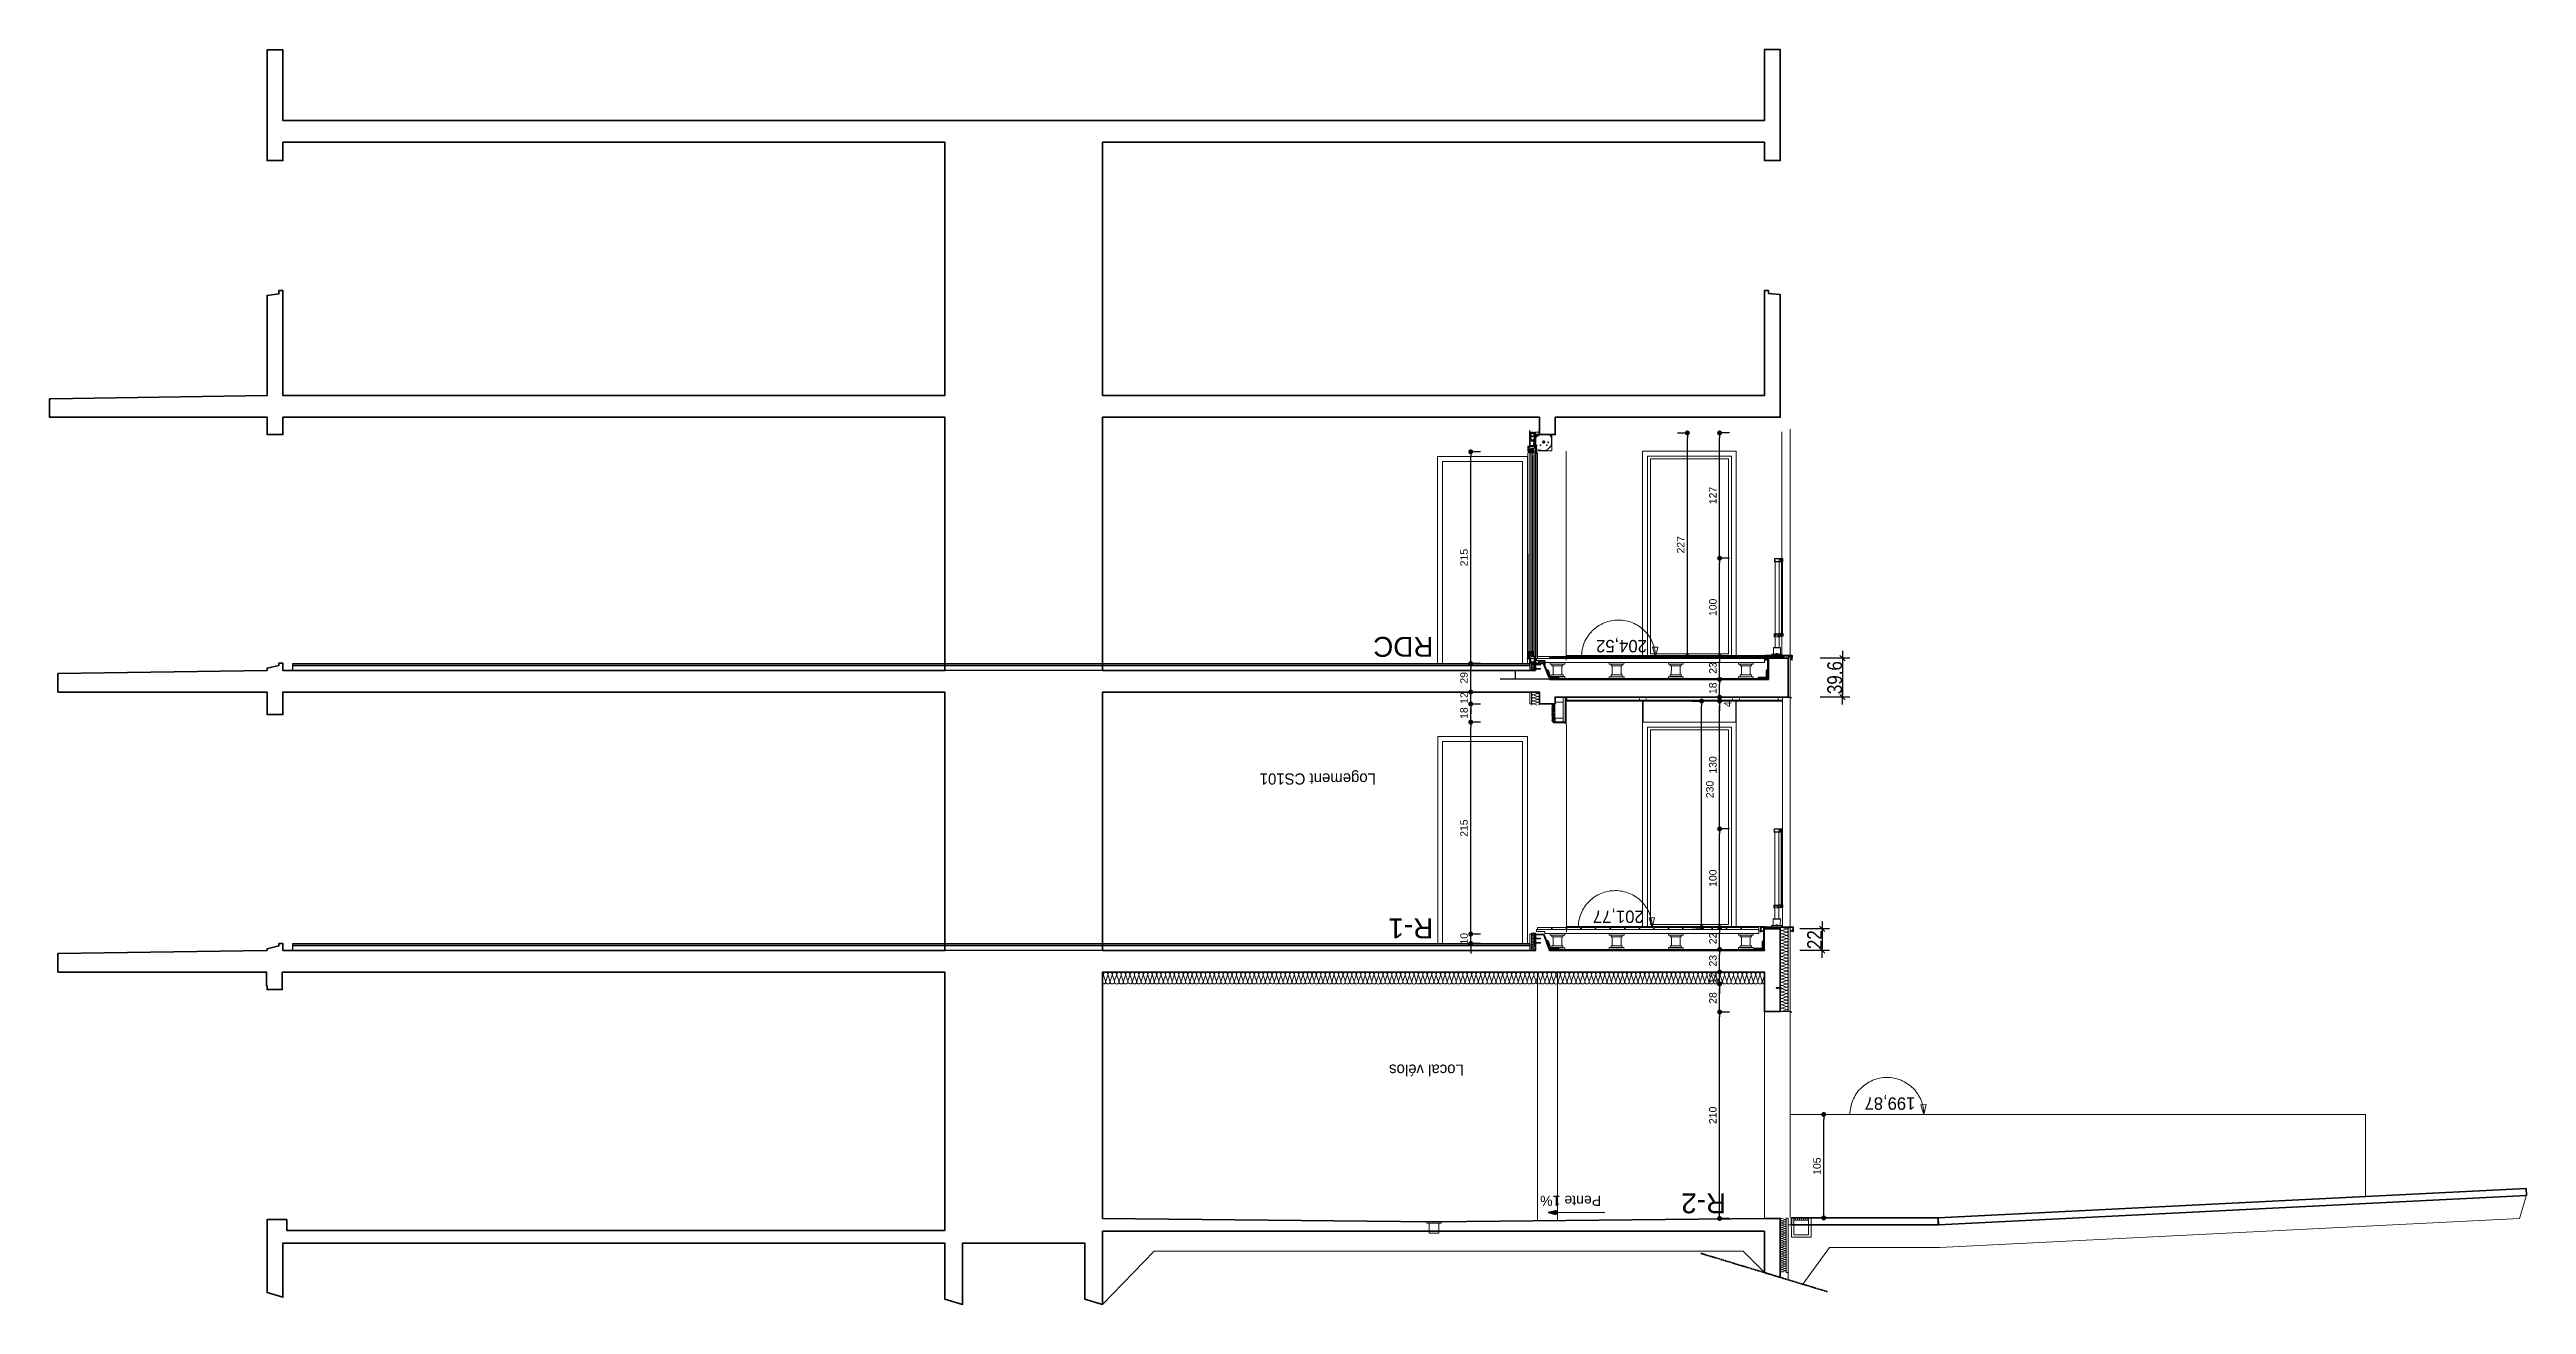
# Model space of a CAD drawing. Header units: centimetres. Extents: x 16433 to 114398, y -50094 to -12305.
# Drawn here: x 65230 to 67742, y -39474 to -38200 of the extents above; entities that cross this region are included whole.
import ezdxf

# ---------------------------------------------------------------- set-up
doc = ezdxf.new("R2010")
doc.units = ezdxf.units.CM
doc.header["$LTSCALE"] = 0.5
doc.linetypes.add('Style de ligne -6', pattern=[1.04164, 0.625, -0.20828, 0.06943, -0.13893])
doc.layers.get('0').update_dxf_attribs({"linetype": 'CONTINUOUS'})
doc.layers.get('DEFPOINTS').update_dxf_attribs({"linetype": 'CONTINUOUS'})
for name, color, linetype in [('0-Coupe A.3', 7, 'CONTINUOUS'), ('01_cote_gen', 4, 'CONTINUOUS'), ('AA_COTES', 2, 'CONTINUOUS')]:
    doc.layers.add(name, color=color, linetype=linetype)
doc.styles.add('Futura Std Book', font='')
doc.styles.add('Helvetica', font='')
doc.styles.add('STYLE2', font='ARIALN.TTF')
doc.styles.get('Futura Std Book').set_extended_font_data('Futura Std Book')
doc.styles.get('Helvetica').set_extended_font_data('Helvetica')
doc.dimstyles.new('IS', dxfattribs={"dimtxt": 10.08724, "dimasz": 5.007446, "dimexe": 2, "dimexo": 10, "dimgap": 3, "dimtad": 1, "dimdec": 1, "dimtxsty": 'Helvetica', "dimblk": 'DOT', "dimblk1": 'DOT', "dimblk2": 'DOT', "dimcen": 0, "dimdle": 10, "dimazin": 0, "dimtfac": 0.8, "dimtdec": 1, "dimtix": 1, "dimtmove": 0, "dimatfit": 0, "dimldrblk": 'VW_FILLEDARROW-1', "dimfxl": 10, "dimfxlon": 1, "dimfrac": 2, "dimtolj": 1, "dimarcsym": 0})
doc.dimstyles.new('JB50', dxfattribs={"dimscale": 0.1, "dimtxt": 150, "dimasz": 15, "dimexe": 0.1, "dimexo": 0.1, "dimgap": 0.09, "dimtad": 1, "dimdec": 1, "dimdsep": 46, "dimtxsty": 'STYLE2', "dimblk1": 'BOND_G', "dimblk2": 'BOND_D', "dimsah": 1, "dimcen": 1.5, "dimdle": 0.01, "dimse1": 1, "dimse2": 1, "dimclrd": 4, "dimclre": 2, "dimclrt": 6, "dimazin": 2, "dimtfac": 2.333333, "dimtdec": 1, "dimtix": 1, "dimtmove": 2, "dimatfit": 3, "dimldrblk": 'BOND_G', "dimfxl": 1, "dimtolj": 1, "dimtzin": 0, "dimarcsym": 0})

msp = doc.modelspace()

# ---------------------------------------------------------------- texts
at = {"layer": '0-Coupe A.3', "color": 7, "attachment_point": 1, "rotation": 180, "line_spacing_factor": 0.834288, "style": 'Helvetica'}
for s, insert, char_height in [('\\pt80.537;RDC', (66633.857, -38816.437), 20.17448), ('R-1', (66633.651, -39102.169), 20.1745)]:
    msp.add_mtext(s, dxfattribs=dict(at, insert=insert, char_height=char_height))
at = {"layer": '0-Coupe A.3', "color": 7}
for s, insert, char_height, width, attachment_point, rotation, line_spacing_factor, style in [('\\pt24.094,48.119,72.167,96.227,120.3;Logement CS101', (66516.611, -38946.144), 11.32747, 147.5808, 2, 179.993997, 0.962448, 'Futura Std Book'), ('\\pt24.094,47.507,71.25,95.004,118.71;Local vélos', (66626.771, -39241.543), 11.32747, 100.11329, 2, 179.993997, 0.962448, 'Futura Std Book'), ('\\pt26.772,53.543;R-2', (66930.651, -39381.117), 20.17448, 69.74606, 1, 180, 0.834288, 'Helvetica')]:
    msp.add_mtext(s, dxfattribs=dict(at, insert=insert, char_height=char_height, width=width, attachment_point=attachment_point, rotation=rotation, line_spacing_factor=line_spacing_factor, style=style))

# ---------------------------------------------------------------- blocks, each defined once
blk = doc.blocks.new('Groupe-285-1')
at = {"color": 7, "linetype": 'Continuous', "lineweight": 13, "flags": 128}
for points in [[(10887.5, -46658.5, 0.414214), (10885.7, -46661.1, 0.511611), (10889, -46662.7), (10894.6, -46659.6, -0.511611), (10897.9, -46661.1, -0.511611), (10895.4, -46663.8), (10889.1, -46662.9, 0.511611), (10886.6, -46665.6, 0.511611), (10889.9, -46667.1), (10895.5, -46664, -0.511611), (10898.8, -46665.5, -0.511611), (10896.3, -46668.2), (10889.9, -46667.3, 0.511611), (10887.4, -46670, 0.511611), (10890.7, -46671.5), (10896.3, -46668.4, -0.511611), (10899.6, -46670, -0.511611), (10897.1, -46672.6), (10890.8, -46671.8, 0.511611), (10888.2, -46674.4, 0.511611), (10891.6, -46676), (10897.1, -46672.8, -0.511611), (10900.5, -46674.4, -0.511611), (10897.9, -46677), (10891.6, -46676.2, 0.511611), (10889.1, -46678.8, 0.511611), (10892.4, -46680.4), (10898, -46677.3, -0.511611), (10901.3, -46678.8, -0.511611), (10898.8, -46681.5), (10892.4, -46680.6, 0.511611), (10889.9, -46683.2, 0.511611), (10893.2, -46684.8), (10898.8, -46681.7, -0.511611), (10902.1, -46683.2, -0.511611), (10899.6, -46685.9), (10893.3, -46685, 0.511611), (10890.8, -46687.7, 0.511611), (10894.1, -46689.2), (10899.7, -46686.1, -0.511611), (10903, -46687.6, -0.511611), (10900.5, -46690.3), (10894.1, -46689.4, 0.511611), (10891.6, -46692.1, 0.511611), (10894.9, -46693.6), (10900.5, -46690.5, -0.511611), (10903.8, -46692.1, -0.511611), (10901.3, -46694.7), (10894.9, -46693.9, 0.511611), (10892.4, -46696.5, 0.511611), (10895.7, -46698.1), (10901.3, -46694.9, -0.511611), (10904.6, -46696.5, -0.511611), (10902.1, -46699.1), (10895.8, -46698.3, 0.511611), (10893.3, -46700.9, 0.511611), (10896.6, -46702.5), (10902.2, -46699.4, -0.511611), (10905.5, -46700.9, -0.511611), (10903, -46703.6), (10896.6, -46702.7, 0.511611), (10894.1, -46705.4, 0.511611), (10897.4, -46706.9), (10903, -46703.8, -0.511611), (10906.3, -46705.3, -0.511611), (10903.8, -46708), (10897.5, -46707.1, 0.511611), (10894.9, -46709.8, 0.511611), (10898.2, -46711.3), (10903.8, -46708.2, -0.511611), (10907.2, -46709.8, -0.511611), (10904.6, -46712.4), (10898.3, -46711.5, 0.511611), (10895.8, -46714.2, 0.511611), (10899.1, -46715.7), (10904.7, -46712.6, -0.511611), (10908, -46714.2, -0.511611), (10905.5, -46716.8), (10899.1, -46716, 0.511611), (10896.6, -46718.6, 0.511611), (10899.9, -46720.2), (10905.5, -46717, -0.511611), (10908.8, -46718.6, -0.511611), (10906.3, -46721.2), (10900, -46720.4, 0.511611), (10897.5, -46723, 0.511611), (10900.8, -46724.6), (10906.4, -46721.5, -0.511611), (10909.7, -46723, -0.511611), (10907.2, -46725.7), (10900.8, -46724.8, 0.511611), (10898.3, -46727.5, 0.511611), (10901.6, -46729), (10907.2, -46725.9, -0.511611), (10910.5, -46727.4, -0.511611), (10908, -46730.1), (10901.6, -46729.2, 0.511611), (10899.1, -46731.9, 0.511611), (10902.4, -46733.4), (10908, -46730.3, -0.511611), (10911.3, -46731.9, -0.511611), (10908.8, -46734.5), (10902.5, -46733.7, 0.511611), (10900, -46736.3, 0.511611), (10903.3, -46737.9), (10908.9, -46734.7, -0.511611), (10912.2, -46736.3, -0.511611), (10909.7, -46738.9), (10903.3, -46738.1, 0.511611), (10900.8, -46740.7)], [(10897.1, -46656.7, -0.511611), (10894.6, -46659.3), (10888.2, -46658.5, 0.080366), (10887.5, -46658.5)], [(10900.8, -46740.7, 0.511611), (10904.1, -46742.3), (10909.7, -46739.2, -0.511611), (10913, -46740.7, -0.511611), (10910.5, -46743.4), (10904.2, -46742.5, 0.511611), (10901.6, -46745.1, 0.511611), (10904.9, -46746.7), (10910.5, -46743.6, -0.511611), (10913.9, -46745.1, -0.511611), (10911.3, -46747.8), (10905, -46746.9, 0.511611), (10902.5, -46749.6, 0.511611), (10905.8, -46751.1), (10911.4, -46748, -0.511611), (10914.7, -46749.5, -0.511611), (10912.2, -46752.2), (10905.8, -46751.3, 0.511611), (10903.3, -46754, 0.511611), (10906.6, -46755.5), (10912.2, -46752.4, -0.511611), (10915.5, -46754, -0.511611), (10913, -46756.6), (10906.7, -46755.8, 0.511611), (10904.2, -46758.4, 0.511611), (10907.5, -46760), (10913.1, -46756.8, -0.511611), (10916.4, -46758.4, -0.511611), (10913.9, -46761), (10907.5, -46760.2, 0.511611), (10905, -46762.8, 0.511611), (10908.3, -46764.4), (10913.9, -46761.3, -0.511611), (10917.2, -46762.8, -0.511611), (10914.7, -46765.5), (10908.3, -46764.6, 0.511611), (10905.8, -46767.3, 0.511611), (10909.1, -46768.8), (10914.7, -46765.7, -0.511611), (10918, -46767.2, -0.511611), (10915.5, -46769.9), (10909.2, -46769, 0.511611), (10906.7, -46771.7, 0.511611), (10910, -46773.2), (10915.6, -46770.1, -0.511611), (10918.9, -46771.7, -0.511611), (10916.4, -46774.3), (10910, -46773.4, 0.511611), (10907.5, -46776.1, 0.511611), (10910.8, -46777.6), (10916.4, -46774.5, -0.511611), (10919.7, -46776.1, -0.511611), (10917.2, -46778.7), (10910.9, -46777.9, 0.511611), (10908.3, -46780.5, 0.511611), (10911.6, -46782.1), (10917.2, -46778.9, -0.511611), (10920.6, -46780.5, -0.511611), (10918, -46783.1), (10911.7, -46782.3, 0.511611), (10909.2, -46784.9, 0.511611), (10912.5, -46786.5), (10918.1, -46783.4, -0.511611), (10921.4, -46784.9, -0.511611), (10918.9, -46787.6), (10912.5, -46786.7, 0.511611), (10910, -46789.4, 0.511611), (10913.3, -46790.9), (10918.9, -46787.8, -0.511611), (10922.2, -46789.3, -0.511611), (10919.7, -46792), (10913.4, -46791.1, 0.511611), (10910.9, -46793.8, 0.511611), (10914.2, -46795.3), (10919.8, -46792.2, -0.511611), (10923.1, -46793.8, -0.511611), (10920.6, -46796.4), (10914.2, -46795.6, 0.511611), (10911.7, -46798.2, 0.511611), (10915, -46799.8), (10920.6, -46796.6, -0.511611), (10923.9, -46798.2, -0.511611), (10921.4, -46800.8), (10915, -46800, 0.511611), (10912.5, -46802.6, 0.511611), (10915.8, -46804.2), (10921.4, -46801.1, -0.511611), (10924.7, -46802.6, -0.511611), (10922.2, -46805.3), (10915.9, -46804.4, 0.511611), (10913.4, -46807, 0.511611), (10916.7, -46808.6), (10922.3, -46805.5, -0.511611), (10925.6, -46807, -0.511611), (10923.1, -46809.7), (10916.7, -46808.8, 0.511611), (10914.2, -46811.5, 0.511611), (10917.5, -46813), (10923.1, -46809.9, -0.511611), (10926.4, -46811.4, -0.511611), (10923.9, -46814.1), (10917.6, -46813.2, 0.511611), (10915, -46815.9, 0.511611), (10918.3, -46817.4), (10923.9, -46814.3, -0.511611), (10927.2, -46815.9, -0.511611), (10924.7, -46818.5), (10918.4, -46817.7, 0.511611), (10915.9, -46820.3, 0.511611), (10919.2, -46821.9), (10924.8, -46818.7, -0.511611), (10928.1, -46820.3, -0.511611), (10925.6, -46822.9), (10922.4, -46822.5)], [(10922.4, -46822.5), (10919.2, -46822.1, 0.511611), (10916.7, -46824.7, 0.511611), (10920, -46826.3), (10925.6, -46823.2, -0.511611), (10928.9, -46824.7, -0.511611), (10926.4, -46827.4), (10920.1, -46826.5, 0.511611), (10917.6, -46829.2, 0.511611), (10920.9, -46830.7), (10926.5, -46827.6, -0.511611), (10929.8, -46829.1, -0.511611), (10927.3, -46831.8), (10920.9, -46830.9, 0.511611), (10918.4, -46833.6, 0.511611), (10921.7, -46835.1), (10927.3, -46832, -0.511611), (10930.6, -46833.6, -0.511611), (10928.1, -46836.2), (10921.7, -46835.3, 0.511611), (10919.2, -46838, 0.511611), (10922.5, -46839.5), (10928.1, -46836.4, -0.511611), (10931.4, -46838, -0.511611), (10928.9, -46840.6), (10922.6, -46839.8, 0.511611), (10920.1, -46842.4, 0.511611), (10923.4, -46844), (10929, -46840.8, -0.511611), (10932.3, -46842.4, -0.511611), (10929.8, -46845), (10923.4, -46844.2, 0.511611), (10920.9, -46846.8, 0.511611), (10924.2, -46848.4), (10929.8, -46845.3, -0.511611), (10933.1, -46846.8, -0.511611), (10930.6, -46849.5), (10924.2, -46848.6, 0.511611), (10921.7, -46851.3, 0.511611), (10925, -46852.8), (10930.6, -46849.7, -0.511611), (10933.9, -46851.2, -0.511611), (10931.4, -46853.9), (10925.1, -46853, 0.511611), (10922.6, -46855.7, 0.511611), (10925.9, -46857.2), (10931.5, -46854.1, -0.511611), (10934.8, -46855.7, -0.511611), (10932.3, -46858.3), (10925.9, -46857.5, 0.511611), (10923.4, -46860.1, 0.511611), (10926.7, -46861.7), (10932.3, -46858.5, -0.511611), (10935.6, -46860.1, -0.511611), (10933.1, -46862.7), (10926.8, -46861.9, 0.511611), (10924.3, -46864.5, 0.511611), (10927.6, -46866.1), (10933.2, -46863, -0.511611), (10936.5, -46864.5, -0.511611), (10933.9, -46867.2), (10927.6, -46866.3, 0.511611), (10925.1, -46868.9, 0.511611), (10928.4, -46870.5), (10934, -46867.4, -0.511611), (10937.3, -46868.9, -0.511611), (10934.8, -46871.6), (10928.4, -46870.7, 0.511611), (10925.9, -46873.4, 0.511611), (10929.2, -46874.9), (10934.8, -46871.8, -0.511611), (10938.1, -46873.3, -0.511611), (10935.6, -46876), (10929.3, -46875.1, 0.511611), (10926.8, -46877.8, 0.511611), (10930.1, -46879.3), (10935.7, -46876.2, -0.511611), (10939, -46877.8, -0.511611), (10936.5, -46880.4), (10930.1, -46879.6, 0.511611), (10927.6, -46882.2, 0.511611), (10930.9, -46883.8), (10936.5, -46880.6, -0.511611), (10939.8, -46882.2, -0.511611), (10937.3, -46884.8), (10930.9, -46884, 0.511611), (10928.4, -46886.6, 0.511611), (10931.7, -46888.2), (10937.3, -46885.1, -0.511611), (10940.6, -46886.6, -0.511611), (10938.1, -46889.3), (10931.8, -46888.4, 0.511611), (10929.3, -46891.1, 0.511611), (10932.6, -46892.6), (10938.2, -46889.5, -0.511611), (10941.5, -46891, -0.511611), (10939, -46893.7), (10932.6, -46892.8, 0.511611), (10930.1, -46895.5, 0.511611), (10933.4, -46897), (10939, -46893.9, -0.511611), (10942.3, -46895.5, -0.511611), (10939.8, -46898.1), (10933.5, -46897.2, 0.511611), (10930.9, -46899.9, 0.511611), (10934.3, -46901.4), (10939.9, -46898.3, -0.511611), (10943.2, -46899.9, -0.511611), (10940.6, -46902.5), (10934.3, -46901.7, 0.511611), (10931.8, -46904.3, 0.511611), (10935.1, -46905.9), (10940.7, -46902.7, -0.511611), (10944, -46904.3)], [(10944, -46904.3, -0.511611), (10941.5, -46906.9), (10935.1, -46906.1, 0.511611), (10932.6, -46908.7, 0.511611), (10935.9, -46910.3), (10941.5, -46907.2, -0.511611), (10944.8, -46908.7, -0.511611), (10942.3, -46911.4), (10936, -46910.5, 0.511611), (10933.5, -46913.2, 0.511611), (10936.8, -46914.7), (10942.4, -46911.6, -0.511611), (10945.7, -46913.1, -0.511611), (10943.2, -46915.8), (10936.8, -46914.9, 0.511611), (10934.3, -46917.6, 0.511611), (10937.6, -46919.1), (10943.2, -46916, -0.511611), (10946.5, -46917.6, -0.511611), (10944, -46920.2), (10937.6, -46919.4, 0.511611), (10935.1, -46922, 0.511611), (10938.4, -46923.6), (10944, -46920.4, -0.511611), (10947.3, -46922, -0.511611), (10944.8, -46924.6), (10938.5, -46923.8, 0.511611), (10936, -46926.4, 0.511611), (10939.3, -46928), (10944.9, -46924.9, -0.511611), (10948.2, -46926.4, -0.511611), (10945.7, -46929.1), (10939.3, -46928.2, 0.511611), (10936.8, -46930.8, 0.511611), (10940.1, -46932.4), (10945.7, -46929.3, -0.511611), (10949, -46930.8, -0.511611), (10946.5, -46933.5), (10940.2, -46932.6, 0.511611), (10937.6, -46935.3, 0.511611), (10941, -46936.8), (10946.6, -46933.7, -0.511611), (10949.9, -46935.2, -0.511611), (10947.3, -46937.9), (10941, -46937, 0.511611), (10938.5, -46939.7, 0.511611), (10941.8, -46941.2), (10947.4, -46938.1, -0.511611), (10950.7, -46939.7, -0.511611), (10948.2, -46942.3), (10941.8, -46941.5, 0.511611), (10939.3, -46944.1, 0.511611), (10942.6, -46945.7), (10948.2, -46942.5, -0.511611), (10951.5, -46944.1, -0.511611), (10949, -46946.7), (10942.7, -46945.9, 0.511611), (10940.2, -46948.5, 0.511611), (10943.5, -46950.1), (10949.1, -46947, -0.511611), (10952.4, -46948.5, -0.511611), (10949.9, -46951.2), (10943.5, -46950.3, 0.511611), (10941, -46953, 0.511611), (10944.3, -46954.5), (10949.9, -46951.4, -0.511611), (10953.2, -46952.9, -0.511611), (10950.7, -46955.6), (10944.3, -46954.7, 0.511611), (10941.8, -46957.4, 0.511611), (10945.1, -46958.9), (10950.7, -46955.8, -0.511611), (10954, -46957.4, -0.511611), (10951.5, -46960), (10945.2, -46959.1, 0.511611), (10942.7, -46961.8, 0.511611), (10946, -46963.3), (10951.6, -46960.2, -0.511611), (10954.9, -46961.8, -0.511611), (10952.4, -46964.4), (10946, -46963.6, 0.511611), (10943.5, -46966.2, 0.511611), (10946.8, -46967.8), (10952.4, -46964.6, -0.511611), (10955.7, -46966.2, -0.511611), (10953.2, -46968.8), (10946.9, -46968, 0.511611), (10944.3, -46970.6, 0.511611), (10947.7, -46972.2), (10953.3, -46969.1, -0.511611), (10956.6, -46970.6, -0.511611), (10954, -46973.3), (10947.7, -46972.4, 0.511611), (10945.2, -46975.1, 0.511611), (10948.5, -46976.6), (10954.1, -46973.5, -0.511611), (10957.4, -46975, -0.511611), (10954.9, -46977.7), (10948.5, -46976.8, 0.511611), (10946, -46979.5, 0.511611), (10949.3, -46981), (10954.9, -46977.9, -0.511611), (10958.2, -46979.5, -0.511611), (10955.7, -46982.1), (10949.4, -46981.3, 0.511611), (10946.9, -46983.9, 0.511611), (10950.2, -46985.4), (10955.8, -46982.3, -0.511611), (10959.1, -46983.9, -0.511611), (10956.6, -46986.5), (10950.2, -46985.7, 0.511611), (10947.7, -46988.3, 0.511611), (10951, -46989.9), (10953.8, -46988.3)], [(10953.8, -46988.3), (10956.6, -46986.8, -0.511611), (10959.9, -46988.3, -0.511611), (10957.4, -46991), (10951, -46990.1, 0.511611), (10948.5, -46992.7, 0.511611), (10951.8, -46994.3), (10957.4, -46991.2, -0.511611), (10960.7, -46992.7, -0.511611), (10958.2, -46995.4), (10951.9, -46994.5, 0.511611), (10949.4, -46997.2, 0.511611), (10952.7, -46998.7), (10958.3, -46995.6, -0.511611), (10961.6, -46997.1, -0.511611), (10959.1, -46999.8), (10952.7, -46998.9, 0.511611), (10950.2, -47001.6, 0.511611), (10953.5, -47003.1), (10959.1, -47000, -0.511611), (10962.4, -47001.6, -0.511611), (10959.9, -47004.2), (10953.6, -47003.4, 0.511611), (10951, -47006, 0.511611), (10954.3, -47007.6), (10959.9, -47004.4, -0.511611), (10963.3, -47006, -0.511611), (10960.7, -47008.6), (10954.4, -47007.8, 0.511611), (10951.9, -47010.4, 0.511611), (10955.2, -47012), (10960.8, -47008.9, -0.511611), (10964.1, -47010.4, -0.511611), (10961.6, -47013.1), (10955.2, -47012.2, 0.511611), (10952.7, -47014.9, 0.511611), (10956, -47016.4), (10961.6, -47013.3, -0.511611), (10964.9, -47014.8, -0.511611), (10962.4, -47017.5), (10956.1, -47016.6, 0.511611), (10953.6, -47019.3, 0.511611), (10956.9, -47020.8), (10962.5, -47017.7, -0.511611), (10965.8, -47019.3, -0.511611), (10963.3, -47021.9), (10956.9, -47021, 0.511611), (10954.4, -47023.7, 0.511611), (10957.7, -47025.2), (10963.3, -47022.1, -0.511611), (10966.6, -47023.7, -0.511611), (10964.1, -47026.3), (10957.7, -47025.5, 0.511611), (10955.2, -47028.1, 0.511611), (10958.5, -47029.7), (10964.1, -47026.5, -0.511611), (10967.4, -47028.1, -0.511611), (10964.9, -47030.7), (10958.6, -47029.9, 0.511611), (10956.1, -47032.5, 0.511611), (10959.4, -47034.1), (10965, -47031, -0.511611), (10968.3, -47032.5, -0.511611), (10965.8, -47035.2), (10959.4, -47034.3, 0.511611), (10956.9, -47037, 0.511611), (10960.2, -47038.5), (10965.8, -47035.4, -0.511611), (10969.1, -47036.9, -0.511611), (10966.6, -47039.6), (10960.3, -47038.7, 0.511611), (10957.7, -47041.4, 0.511611), (10961, -47042.9), (10966.6, -47039.8, -0.511611), (10970, -47041.4, -0.511611), (10967.4, -47044), (10961.1, -47043.2, 0.511611), (10958.6, -47045.8, 0.511611), (10961.9, -47047.3), (10967.5, -47044.2, -0.511611), (10970.8, -47045.8, -0.511611), (10968.3, -47048.4), (10961.9, -47047.6, 0.511611), (10959.4, -47050.2, 0.511611), (10962.7, -47051.8), (10968.3, -47048.7, -0.511611), (10971.6, -47050.2, -0.511611), (10969.1, -47052.9), (10962.8, -47052, 0.511611), (10960.3, -47054.6, 0.511611), (10963.6, -47056.2), (10969.2, -47053.1, -0.511611), (10972.5, -47054.6, -0.511611), (10970, -47057.3), (10963.6, -47056.4, 0.511611), (10961.1, -47059.1, 0.511611), (10964.4, -47060.6), (10970, -47057.5, -0.511611), (10973.3, -47059, -0.511611), (10970.8, -47061.7), (10964.4, -47060.8, 0.511611), (10961.9, -47063.5, 0.511611), (10965.2, -47065), (10970.8, -47061.9, -0.511611), (10974.1, -47063.5, -0.511611), (10971.6, -47066.1), (10965.3, -47065.3, 0.511611), (10962.8, -47067.9, 0.511611), (10966.1, -47069.5), (10971.7, -47066.3, -0.511611), (10975, -47067.9, -0.511611), (10972.5, -47070.5), (10969.3, -47070.1)], [(10969.3, -47070.1), (10966.1, -47069.7, 0.511611), (10963.6, -47072.3, 0.511611), (10966.9, -47073.9), (10972.5, -47070.8, -0.511611), (10975.8, -47072.3, -0.511611), (10973.3, -47075), (10967, -47074.1, 0.511611), (10964.4, -47076.8, 0.511611), (10967.7, -47078.3), (10973.3, -47075.2, -0.511611), (10976.7, -47076.7, -0.511611), (10974.1, -47079.4), (10967.8, -47078.5, 0.511611), (10965.3, -47081.2, 0.511611), (10968.6, -47082.7), (10974.2, -47079.6, -0.511611), (10977.5, -47081.2, -0.511611), (10975, -47083.8), (10968.6, -47082.9, 0.511611), (10966.1, -47085.6, 0.511611), (10969.4, -47087.1), (10975, -47084, -0.511611), (10978.3, -47085.6, -0.511611), (10975.8, -47088.2), (10969.5, -47087.4, 0.511611), (10967, -47090, 0.511611), (10970.3, -47091.6), (10975.9, -47088.4, -0.511611), (10979.2, -47090, -0.511611), (10976.7, -47092.6), (10970.3, -47091.8, 0.511611), (10967.8, -47094.4, 0.511611), (10971.1, -47096), (10976.7, -47092.9, -0.511611), (10980, -47094.4, -0.511611), (10977.5, -47097.1), (10971.1, -47096.2, 0.511611), (10968.6, -47098.9, 0.511611), (10971.9, -47100.4), (10977.5, -47097.3, -0.511611), (10980.8, -47098.8, -0.511611), (10978.3, -47101.5), (10972, -47100.6, 0.511611), (10969.5, -47103.3, 0.511611), (10972.8, -47104.8), (10978.4, -47101.7, -0.511611), (10981.7, -47103.3, -0.511611), (10979.2, -47105.9), (10972.8, -47105.1, 0.511611), (10970.3, -47107.7, 0.511611), (10973.6, -47109.2), (10979.2, -47106.1, -0.511611), (10982.5, -47107.7, -0.511611), (10980, -47110.3), (10973.7, -47109.5, 0.511611), (10971.1, -47112.1, 0.511611), (10974.4, -47113.7), (10980, -47110.6, -0.511611), (10983.3, -47112.1, -0.511611), (10980.8, -47114.8), (10974.5, -47113.9, 0.511611), (10972, -47116.5, 0.511611), (10975.3, -47118.1), (10980.9, -47115, -0.511611), (10984.2, -47116.5, -0.511611), (10981.7, -47119.2), (10975.3, -47118.3, 0.511611), (10972.8, -47121, 0.511611), (10976.1, -47122.5), (10981.7, -47119.4, -0.511611), (10985, -47120.9, -0.511611), (10982.5, -47123.6), (10976.2, -47122.7, 0.511611), (10973.7, -47125.4, 0.511611), (10977, -47126.9), (10982.6, -47123.8, -0.511611), (10985.9, -47125.4, -0.511611), (10983.4, -47128), (10977, -47127.2, 0.511611), (10974.5, -47129.8, 0.511611), (10977.8, -47131.4), (10983.4, -47128.2, -0.511611), (10986.7, -47129.8, -0.511611), (10984.2, -47132.4), (10977.8, -47131.6, 0.511611), (10975.3, -47134.2, 0.511611), (10978.6, -47135.8), (10984.2, -47132.7, -0.511611), (10987.5, -47134.2, -0.511611), (10985, -47136.9), (10978.7, -47136, 0.511611), (10976.2, -47138.7, 0.511611), (10979.5, -47140.2), (10985.1, -47137.1, -0.511611), (10988.4, -47138.6, -0.511611), (10985.9, -47141.3), (10979.5, -47140.4, 0.511611), (10977, -47143.1, 0.511611), (10980.3, -47144.6), (10985.9, -47141.5, -0.511611), (10989.2, -47143.1, -0.511611), (10986.7, -47145.7), (10980.3, -47144.8, 0.511611), (10977.8, -47147.5, 0.511611), (10981.1, -47149), (10986.7, -47145.9, -0.511611), (10990, -47147.5, -0.511611), (10987.5, -47150.1), (10981.2, -47149.3, 0.511611), (10978.7, -47151.9, 0.511611), (10982, -47153.5), (10987.6, -47150.3, -0.511611), (10990.9, -47151.9)], [(10990.9, -47151.9, -0.511611), (10988.4, -47154.5), (10982, -47153.7, 0.511611), (10979.5, -47156.3, 0.511611), (10982.8, -47157.9), (10988.4, -47154.8, -0.511611), (10991.7, -47156.3, -0.511611), (10989.2, -47159), (10982.9, -47158.1, 0.511611), (10980.4, -47160.8, 0.511611), (10983.7, -47162.3), (10989.3, -47159.2, -0.511611), (10992.6, -47160.7, -0.511611), (10990, -47163.4), (10983.7, -47162.5, 0.511611), (10981.2, -47165.2, 0.511611), (10984.5, -47166.7), (10990.1, -47163.6, -0.511611), (10993.4, -47165.2, -0.511611), (10990.9, -47167.8), (10984.5, -47167, 0.511611), (10982, -47169.6, 0.511611), (10985.3, -47171.1), (10990.9, -47168, -0.511611), (10994.2, -47169.6, -0.511611), (10991.7, -47172.2), (10985.4, -47171.4, 0.511611), (10982.9, -47174, 0.511611), (10986.2, -47175.6), (10991.8, -47172.5, -0.511611), (10995.1, -47174, -0.511611), (10992.6, -47176.6), (10986.2, -47175.8, 0.511611), (10983.7, -47178.4, 0.511611), (10987, -47180), (10992.6, -47176.9, -0.511611), (10995.9, -47178.4, -0.511611), (10993.4, -47181.1), (10987, -47180.2, 0.511611), (10984.5, -47182.9, 0.511611), (10987.8, -47184.4), (10993.4, -47181.3, -0.511611), (10996.7, -47182.8, -0.511611), (10994.2, -47185.5), (10987.9, -47184.6, 0.511611), (10985.4, -47187.3, 0.511611), (10988.7, -47188.8), (10994.3, -47185.7, -0.511611), (10997.6, -47187.3, -0.511611), (10995.1, -47189.9), (10988.7, -47189.1, 0.511611), (10986.2, -47191.7, 0.511611), (10989.5, -47193.3), (10995.1, -47190.1, -0.511611), (10998.4, -47191.7, -0.511611), (10995.9, -47194.3), (10989.6, -47193.5, 0.511611), (10987, -47196.1, 0.511611), (10990.4, -47197.7), (10996, -47194.6, -0.511611), (10999.3, -47196.1, -0.511611), (10996.7, -47198.8), (10990.4, -47197.9, 0.511611), (10987.9, -47200.6, 0.511611), (10991.2, -47202.1), (10996.8, -47199, -0.511611), (11000.1, -47200.5, -0.511611), (10997.6, -47203.2), (10991.2, -47202.3, 0.511611), (10988.7, -47205, 0.511611), (10992, -47206.5), (10997.6, -47203.4, -0.511611), (11000.9, -47205, -0.511611), (10998.4, -47207.6), (10992.1, -47206.7, 0.511611), (10989.6, -47209.4, 0.511611), (10992.9, -47210.9), (10998.5, -47207.8, -0.511611), (11001.8, -47209.4, -0.511611), (10999.3, -47212), (10992.9, -47211.2, 0.511611), (10990.4, -47213.8, 0.511611), (10993.7, -47215.4), (10999.3, -47212.2, -0.511611), (11002.6, -47213.8, -0.511611), (11000.1, -47216.4), (10993.7, -47215.6, 0.511611), (10991.2, -47218.2, 0.511611), (10994.5, -47219.8), (11000.1, -47216.7, -0.511611), (11003.4, -47218.2, -0.511611), (11000.9, -47220.9), (10994.6, -47220, 0.511611), (10992.1, -47222.7, 0.511611), (10995.4, -47224.2), (11001, -47221.1, -0.511611), (11004.3, -47222.6, -0.511611), (11001.8, -47225.3), (10995.4, -47224.4, 0.511611), (10992.9, -47227.1, 0.511611), (10996.2, -47228.6), (11001.8, -47225.5, -0.511611), (11005.1, -47227.1, -0.511611), (11002.6, -47229.7), (10996.3, -47228.9, 0.511611), (10993.7, -47231.5, 0.511611), (10997.1, -47233), (11002.7, -47229.9, -0.511611), (11006, -47231.5, -0.511611), (11003.4, -47234.1), (10997.1, -47233.3, 0.511611), (10994.6, -47235.9, 0.511611), (10997.9, -47237.5), (11000.7, -47235.9)], [(11000.7, -47235.9), (11003.5, -47234.4, -0.511611), (11006.8, -47235.9, -0.511611), (11004.3, -47238.5), (10997.9, -47237.7, 0.511611), (10995.4, -47240.3, 0.511611), (10998.7, -47241.9), (11004.3, -47238.8, -0.511611), (11007.6, -47240.3, -0.511611), (11005.1, -47243), (10998.8, -47242.1, 0.511611), (10996.3, -47244.8, 0.511611), (10999.6, -47246.3), (11005.2, -47243.2, -0.511611), (11008.5, -47244.7, -0.511611), (11006, -47247.4), (10999.6, -47246.5, 0.511611), (10997.1, -47249.2, 0.511611), (11000.4, -47250.7), (11006, -47247.6, -0.511611), (11009.3, -47249.2, -0.511611), (11006.8, -47251.8), (11000.4, -47251, 0.511611), (10997.9, -47253.6, 0.511611), (11001.2, -47255.2), (11006.8, -47252, -0.511611), (11010.1, -47253.6, -0.511611), (11007.6, -47256.2), (11001.3, -47255.4, 0.511611), (10998.8, -47258, 0.511611), (11002.1, -47259.6), (11007.7, -47256.5, -0.511611), (11011, -47258, -0.511611), (11008.5, -47260.7), (11002.1, -47259.8, 0.511611), (10999.6, -47262.5, 0.511611), (11002.9, -47264), (11008.5, -47260.9, -0.511611), (11011.8, -47262.4, -0.511611), (11009.3, -47265.1), (11003, -47264.2, 0.511611), (11000.4, -47266.9, 0.511611), (11003.8, -47268.4), (11009.4, -47265.3, -0.511611), (11012.7, -47266.9, -0.511611), (11010.1, -47269.5), (11003.8, -47268.6, 0.511611), (11001.3, -47271.3, 0.511611), (11004.6, -47272.8), (11010.2, -47269.7, -0.511611), (11013.5, -47271.3, -0.511611), (11011, -47273.9), (11004.6, -47273.1, 0.511611), (11002.1, -47275.7, 0.511611), (11005.4, -47277.3), (11011, -47274.1, -0.511611), (11014.3, -47275.7, -0.511611), (11011.8, -47278.3), (11005.5, -47277.5, 0.511611), (11003, -47280.1, 0.511611), (11006.3, -47281.7), (11011.9, -47278.6, -0.511611), (11015.2, -47280.1, -0.511611), (11012.7, -47282.8), (11006.3, -47281.9, 0.511611), (11003.8, -47284.6, 0.511611), (11007.1, -47286.1), (11012.7, -47283, -0.511611), (11016, -47284.5, -0.511611), (11013.5, -47287.2), (11007.1, -47286.3, 0.511611), (11004.6, -47289, 0.511611), (11007.9, -47290.5), (11013.5, -47287.4, -0.511611), (11016.8, -47289, -0.511611), (11014.3, -47291.6), (11008, -47290.8, 0.511611), (11005.5, -47293.4, 0.511611), (11008.8, -47294.9), (11014.4, -47291.8, -0.511611), (11017.7, -47293.4, -0.511611), (11015.2, -47296), (11008.8, -47295.2, 0.511611), (11006.3, -47297.8, 0.511611), (11009.6, -47299.4), (11015.2, -47296.3, -0.511611), (11018.5, -47297.8, -0.511611), (11016, -47300.4), (11009.7, -47299.6, 0.511611), (11007.1, -47302.2, 0.511611), (11010.5, -47303.8), (11016, -47300.7, -0.511611), (11019.4, -47302.2, -0.511611), (11016.8, -47304.9), (11010.5, -47304, 0.511611), (11008, -47306.7, 0.511611), (11011.3, -47308.2), (11016.9, -47305.1, -0.511611), (11020.2, -47306.6, -0.511611), (11017.7, -47309.3), (11011.3, -47308.4, 0.511611), (11008.8, -47311.1, 0.511611), (11012.1, -47312.6), (11017.7, -47309.5, -0.511611), (11021, -47311.1, -0.511611), (11018.5, -47313.7), (11012.2, -47312.9, 0.511611), (11009.7, -47315.5, 0.511611), (11013, -47317.1), (11018.6, -47313.9, -0.511611), (11021.9, -47315.5, -0.097563), (11021.9, -47316.4)], [(11015.3, -47317.6), (11013, -47317.3, 0.315349), (11010.7, -47318.5)]]:
    blk.add_lwpolyline(points, format="xyb", dxfattribs=at)
blk = doc.blocks.new('Groupe-287-1')
at = {"color": 7, "linetype": 'Continuous', "lineweight": 13}
blk.add_line((11155.1, -46772.5), (11165.7, -46828.5), dxfattribs=at)
at = {"color": 7, "linetype": 'Continuous', "lineweight": 100, "flags": 128}
blk.add_lwpolyline([(11166.3, -46821.2), (11165.7, -46828.5), (11162.6, -46821.9)], close=True, dxfattribs=at)
at = {"color": 7, "insert": (11154.9, -46808), "char_height": 10.217, "width": 77.162, "attachment_point": 2, "rotation": 280.7236, "line_spacing_factor": 0.834288, "style": 'Helvetica'}
blk.add_mtext('\\pt38.078,76.024;Pente 1%', dxfattribs=at)
blk = doc.blocks.new('Groupe-288-1')
at = {"color": 7, "linetype": 'Continuous', "lineweight": 13, "flags": 128}
for points in [[(11126.9, -46590.8, -0.511611), (11128.2, -46592), (11127.8, -46595.2, 0.080366), (11127.8, -46595.6)], [(11127.8, -46595.6, 0.414214), (11129.1, -46596.5, 0.511611), (11129.9, -46594.8), (11128.3, -46592, -0.511611), (11129.1, -46590.4, -0.511611), (11130.4, -46591.6), (11130, -46594.8, 0.511611), (11131.3, -46596.1, 0.511611), (11132.1, -46594.4), (11130.5, -46591.6, -0.511611), (11131.3, -46590, -0.511611), (11132.6, -46591.2), (11132.2, -46594.4, 0.511611), (11133.5, -46595.6, 0.511611), (11134.3, -46594), (11132.7, -46591.2, -0.511611), (11133.5, -46589.5, -0.511611), (11134.8, -46590.8), (11134.4, -46594, 0.511611), (11135.7, -46595.2, 0.511611), (11136.5, -46593.6), (11134.9, -46590.8, -0.511611), (11135.7, -46589.1, -0.511611), (11137, -46590.4), (11136.6, -46593.5, 0.511611), (11137.9, -46594.8, 0.511611), (11138.7, -46593.2), (11137.2, -46590.4, -0.511611), (11137.9, -46588.7, -0.511611), (11139.3, -46590), (11138.8, -46593.1, 0.511611), (11140.1, -46594.4, 0.511611), (11140.9, -46592.7), (11139.4, -46589.9, -0.511611), (11140.1, -46588.3, -0.511611), (11141.5, -46589.5), (11141, -46592.7, 0.511611), (11142.4, -46594, 0.511611), (11143.1, -46592.3), (11141.6, -46589.5, -0.511611), (11142.3, -46587.9, -0.511611), (11143.7, -46589.1), (11143.2, -46592.3, 0.511611), (11144.6, -46593.5, 0.511611), (11145.3, -46591.9), (11143.8, -46589.1, -0.511611), (11144.6, -46587.4, -0.511611), (11145.9, -46588.7), (11145.5, -46591.9, 0.511611), (11146.8, -46593.1, 0.511611), (11147.6, -46591.5), (11146, -46588.7, -0.511611), (11146.8, -46587, -0.511611), (11148.1, -46588.3), (11147.7, -46591.5, 0.511611), (11149, -46592.7, 0.511611), (11149.8, -46591.1), (11148.2, -46588.3, -0.511611), (11149, -46586.6, -0.511611), (11150.3, -46587.9), (11149.9, -46591, 0.511611), (11151.2, -46592.3, 0.511611), (11152, -46590.6), (11150.4, -46587.8, -0.511611), (11151.2, -46586.2, -0.511611), (11152.5, -46587.4), (11152.1, -46590.6, 0.511611), (11153.4, -46591.9, 0.511611), (11154.2, -46590.2), (11152.6, -46587.4, -0.511611), (11153.4, -46585.8, -0.511611), (11154.7, -46587), (11154.5, -46588.6)], [(11154.5, -46588.6), (11154.3, -46590.2, 0.511611), (11155.6, -46591.5, 0.511611), (11156.4, -46589.8), (11154.8, -46587, -0.511611), (11155.6, -46585.3, -0.511611), (11156.9, -46586.6), (11156.5, -46589.8, 0.511611), (11157.8, -46591, 0.511611), (11158.6, -46589.4), (11157.1, -46586.6, -0.511611), (11157.8, -46584.9, -0.511611), (11159.1, -46586.2), (11158.7, -46589.4, 0.511611), (11160, -46590.6, 0.511611), (11160.8, -46589), (11159.3, -46586.2, -0.511611), (11160, -46584.5, -0.511611), (11161.4, -46585.8), (11160.9, -46588.9, 0.511611), (11162.3, -46590.2, 0.511611), (11163, -46588.5), (11161.5, -46585.7, -0.511611), (11162.2, -46584.1, -0.511611), (11163.6, -46585.3), (11163.1, -46588.5, 0.511611), (11164.5, -46589.8, 0.511611), (11165.2, -46588.1), (11163.7, -46585.3, -0.511611), (11164.5, -46583.7, -0.511611), (11165.8, -46584.9), (11165.4, -46588.1, 0.511611), (11166.7, -46589.4, 0.511611), (11167.5, -46587.7), (11165.9, -46584.9, -0.511611), (11166.7, -46583.3, -0.511611), (11168, -46584.5), (11167.6, -46587.7, 0.511611), (11168.9, -46588.9, 0.511611), (11169.7, -46587.3), (11168.1, -46584.5, -0.511611), (11168.9, -46582.8, -0.511611), (11170.2, -46584.1), (11169.8, -46587.3, 0.511611), (11171.1, -46588.5, 0.511611), (11171.9, -46586.9), (11170.3, -46584.1, -0.511611), (11171.1, -46582.4, -0.511611), (11172.4, -46583.7), (11172, -46586.8, 0.511611), (11173.3, -46588.1, 0.511611), (11174.1, -46586.5), (11172.5, -46583.7, -0.511611), (11173.3, -46582, -0.511611), (11174.6, -46583.3), (11174.2, -46586.4, 0.511611), (11175.5, -46587.7, 0.511611), (11176.3, -46586), (11174.7, -46583.2, -0.511611), (11175.5, -46581.6, -0.511611), (11176.8, -46582.8), (11176.4, -46586, 0.511611), (11177.7, -46587.3, 0.511611), (11178.5, -46585.6), (11176.9, -46582.8, -0.511611), (11177.7, -46581.2, -0.511611), (11179, -46582.4), (11178.6, -46585.6, 0.511611), (11179.9, -46586.8, 0.511611), (11180.7, -46585.2), (11179.2, -46582.4, -0.511611), (11179.9, -46580.7, -0.122237), (11180.5, -46580.8)], [(11181, -46583.7), (11180.8, -46585.2, 0.345348), (11181.5, -46586.4)]]:
    blk.add_lwpolyline(points, format="xyb", dxfattribs=at)
blk = doc.blocks.new('Groupe-294-1')
at = {"color": 7, "linetype": 'Continuous', "lineweight": 13, "flags": 128}
for points in [[(10648.4, -46936.1, -0.511611), (10650.2, -46937.8), (10649.6, -46942, 0.080366), (10649.7, -46942.5)], [(10649.7, -46942.5, 0.414214), (10651.4, -46943.7, 0.511611), (10652.4, -46941.5), (10650.4, -46937.8, -0.511611), (10651.4, -46935.6, -0.511611), (10653.2, -46937.2), (10652.6, -46941.5, 0.511611), (10654.4, -46943.1, 0.511611), (10655.4, -46940.9), (10653.3, -46937.2, -0.511611), (10654.3, -46935, -0.511611), (10656.1, -46936.7), (10655.5, -46940.9, 0.511611), (10657.3, -46942.6, 0.511611), (10658.3, -46940.4), (10656.3, -46936.6, -0.511611), (10657.3, -46934.4, -0.511611), (10659.1, -46936.1), (10658.5, -46940.3, 0.511611), (10660.2, -46942, 0.511611), (10661.3, -46939.8), (10659.2, -46936.1, -0.511611), (10660.2, -46933.9, -0.268293), (10661.6, -46934.4)], [(10661.9, -46935.9), (10661.4, -46939.8, 0.470121), (10663, -46941.5)]]:
    blk.add_lwpolyline(points, format="xyb", dxfattribs=at)
blk = doc.blocks.new('Groupe-295-1')
at = {"color": 7, "linetype": 'Continuous', "lineweight": 13, "flags": 128}
for points in [[(10836.2, -46643.8), (10836.3, -46643.8, -0.520363), (10838.1, -46645.5), (10837.4, -46649.7), (10837.4, -46649.7, 0.087327), (10837.4, -46650.2)], [(10837.4, -46650.2, 0.414214), (10839.2, -46651.4), (10839.3, -46651.4), (10839.4, -46651.3, 0.520363), (10840.4, -46649.1), (10838.3, -46645.5, -0.520363), (10839.3, -46643.2), (10839.5, -46643.2, -0.520363), (10841.3, -46644.9), (10840.6, -46649.1, 0.520363), (10842.4, -46650.8), (10842.6, -46650.7, 0.520363), (10843.7, -46648.5), (10841.5, -46644.8, -0.520363), (10842.5, -46642.6), (10842.8, -46642.6, -0.520363), (10844.5, -46644.3), (10843.8, -46648.5, 0.520363), (10845.6, -46650.2), (10845.9, -46650.1, 0.520363), (10846.9, -46647.9), (10844.7, -46644.2, -0.520363), (10845.7, -46642), (10846, -46642, -0.520363), (10847.7, -46643.7), (10847.1, -46647.8, 0.520363), (10848.8, -46649.6), (10849.1, -46649.5, 0.520363), (10850.1, -46647.3), (10847.9, -46643.6, -0.520363), (10848.9, -46641.4), (10849.2, -46641.3, -0.520363), (10851, -46643.1), (10850.3, -46647.2, 0.520363), (10852, -46648.9), (10852.3, -46648.9, 0.520363), (10853.3, -46646.7), (10851.2, -46643, -0.520363), (10852.2, -46640.8), (10852.4, -46640.7, -0.520363), (10854.2, -46642.4), (10853.5, -46646.6, 0.520363), (10855.3, -46648.3), (10855.5, -46648.3, 0.520363), (10856.5, -46646), (10854.4, -46642.4, -0.520363), (10855.4, -46640.2), (10855.7, -46640.1, -0.520363), (10857.4, -46641.8), (10856.7, -46646, 0.520363), (10858.5, -46647.7), (10858.8, -46647.7, 0.520363), (10859.8, -46645.4), (10857.6, -46641.8, -0.520363), (10858.6, -46639.6), (10858.9, -46639.5, -0.520363), (10860.6, -46641.2), (10860, -46645.4, 0.520363), (10861.7, -46647.1), (10862, -46647.1, 0.520363), (10863, -46644.8), (10860.8, -46641.2, -0.520363), (10861.8, -46638.9), (10862.1, -46638.9, -0.520363), (10863.9, -46640.6), (10863.2, -46644.8, 0.520363), (10864.9, -46646.5), (10865.2, -46646.5, 0.520363), (10866.2, -46644.2), (10864.1, -46640.6, -0.520363), (10865.1, -46638.3), (10865.3, -46638.3, -0.520363), (10867.1, -46640), (10866.4, -46644.2, 0.520363), (10868.2, -46645.9), (10868.4, -46645.8, 0.520363), (10869.4, -46643.6), (10867.3, -46640, -0.520363), (10868.3, -46637.7), (10868.5, -46637.7, -0.520363), (10870.3, -46639.4), (10869.6, -46643.6, 0.520363), (10871.4, -46645.3), (10871.6, -46645.2, 0.520363), (10872.7, -46643), (10870.5, -46639.4, -0.520363), (10871.5, -46637.1), (10871.8, -46637.1, -0.520363), (10873.5, -46638.8), (10872.8, -46643, 0.520363), (10874.6, -46644.7), (10874.9, -46644.6, 0.520363), (10875.9, -46642.4), (10873.7, -46638.7, -0.520363), (10874.7, -46636.5), (10875, -46636.5, -0.520363), (10876.7, -46638.2), (10876.1, -46642.3, 0.520363), (10877.8, -46644.1), (10878.1, -46644, 0.520363), (10879.1, -46641.8), (10876.9, -46638.1, -0.520363), (10878, -46635.9), (10878.2, -46635.8, -0.520363), (10880, -46637.6), (10879.6, -46639.6)], [(10879.6, -46639.6), (10879.3, -46641.7, 0.520363), (10881.1, -46643.5), (10881.3, -46643.4, 0.520363), (10882.3, -46641.2), (10880.2, -46637.5, -0.520363), (10881.2, -46635.3), (10881.4, -46635.2, -0.520363), (10883.2, -46637), (10882.5, -46641.1, 0.520363), (10884.3, -46642.8), (10884.5, -46642.8, 0.520363), (10885.5, -46640.6), (10883.4, -46636.9, -0.520363), (10884.4, -46634.7), (10884.7, -46634.6, -0.520363), (10886.4, -46636.3), (10885.7, -46640.5, 0.520363), (10887.5, -46642.2), (10887.8, -46642.2, 0.520363), (10888.8, -46639.9), (10886.6, -46636.3, -0.520363), (10887.6, -46634.1), (10887.9, -46634, -0.520363), (10889.6, -46635.7), (10889, -46639.9, 0.520363), (10890.7, -46641.6), (10891, -46641.6, 0.520363), (10892, -46639.3), (10889.8, -46635.7, -0.520363), (10890.8, -46633.5), (10891.1, -46633.4, -0.520363), (10892.9, -46635.1), (10892.2, -46639.3, 0.520363), (10893.9, -46641), (10894.2, -46641, 0.520363), (10895.2, -46638.7), (10893.1, -46635.1, -0.520363), (10894.1, -46632.8), (10894.3, -46632.8, -0.520363), (10896.1, -46634.5), (10895.4, -46638.7, 0.520363), (10897.2, -46640.4), (10897.4, -46640.4, 0.520363), (10898.4, -46638.1), (10896.3, -46634.5, -0.520363), (10897.3, -46632.2), (10897.5, -46632.2, -0.520363), (10899.3, -46633.9), (10898.6, -46638.1, 0.520363), (10900.4, -46639.8), (10900.6, -46639.7, 0.520363), (10901.7, -46637.5), (10899.5, -46633.9, -0.520363), (10900.5, -46631.6), (10900.8, -46631.6, -0.520363), (10902.5, -46633.3), (10901.9, -46637.5, 0.520363), (10903.6, -46639.2), (10903.9, -46639.1, 0.520363), (10904.9, -46636.9), (10902.7, -46633.3, -0.520363), (10903.7, -46631), (10904, -46631, -0.520363), (10905.8, -46632.7), (10905.1, -46636.9, 0.520363), (10906.8, -46638.6), (10907.1, -46638.5, 0.520363), (10908.1, -46636.3), (10905.9, -46632.6, -0.520363), (10907, -46630.4), (10907.2, -46630.4, -0.520363), (10909, -46632.1), (10908.3, -46636.2, 0.520363), (10910.1, -46638), (10910.3, -46637.9, 0.520363), (10911.3, -46635.7), (10909.2, -46632, -0.520363), (10910.2, -46629.8), (10910.4, -46629.7, -0.520363), (10912.2, -46631.5), (10911.5, -46635.6, 0.520363), (10913.3, -46637.3), (10913.5, -46637.3, 0.520363), (10914.5, -46635.1), (10912.4, -46631.4, -0.520363), (10913.4, -46629.2), (10913.7, -46629.1, -0.520363), (10915.4, -46630.8), (10914.7, -46635, 0.520363), (10916.5, -46636.7), (10916.8, -46636.7, 0.520363), (10917.8, -46634.4), (10915.6, -46630.8, -0.520363), (10916.6, -46628.6), (10916.9, -46628.5, -0.520363), (10918.6, -46630.2), (10918, -46634.4, 0.520363), (10919.7, -46636.1), (10920, -46636.1, 0.520363), (10921, -46633.8), (10918.8, -46630.2, -0.520363), (10919.8, -46628), (10920, -46627.9), (10920, -46627.9, -0.015448), (10920.1, -46627.9), (10920.1, -46627.9)], [(10921.2, -46633.8), (10921.2, -46633.8, 0.189452), (10921.4, -46634.8), (10921.4, -46634.8)]]:
    blk.add_lwpolyline(points, format="xyb", dxfattribs=at)
blk = doc.blocks.new('Groupe-301-1')
at = {"color": 7, "linetype": 'Continuous', "lineweight": 5, "flags": 128}
for points in [[(10622.4, -46953.5), (10639.3, -47042.9), (10433, -47082), (10416.1, -46992.6)], [(10623.3, -46958.4), (10638.4, -47038), (10437, -47076.1), (10421.9, -46996.6)]]:
    blk.add_lwpolyline(points, close=True, dxfattribs=at)
blk = doc.blocks.new('Groupe-303-1')
at = {"color": 7, "linetype": 'Continuous', "lineweight": 5, "flags": 128}
for points in [[(10901.5, -46900.6), (10918.5, -46990), (10712.1, -47029.1), (10695.2, -46939.7)], [(10902.5, -46905.6), (10917.5, -46985.1), (10716.1, -47023.3), (10701, -46943.7)]]:
    blk.add_lwpolyline(points, close=True, dxfattribs=at)
blk = doc.blocks.new('_DOT')
at = {"color": 0, "linetype": 'ByBlock', "lineweight": -2}
blk.add_line((-0.5, 0), (-1, 0), dxfattribs=at)
at = {"color": 0, "linetype": 'ByBlock', "const_width": 0.5}
blk.add_lwpolyline([(-0.25, 0, 1), (0.25, 0, 1)], format="xyb", close=True, dxfattribs=at)
blk = doc.blocks.new('*D3402')
at = {"layer": '0-Coupe A.3', "color": 0, "linetype": 'Continuous', "lineweight": -2, "transparency": 16777216}
for p, q in [((66881.4, -38589.3), (66893.4, -38589.3)), ((66891.4, -38811.3), (66891.4, -38594.4)), ((66881.4, -38816.3), (66893.4, -38816.3))]:
    blk.add_line(p, q, dxfattribs=at)
at = {"layer": 'DEFPOINTS', "color": 0, "linetype": 'Continuous', "transparency": 16777216}
for p in [(66803.2, -38589.3), (66891.4, -38589.3), (66867, -38816.3)]:
    blk.add_point(p, dxfattribs=at)
at = {"layer": '0-Coupe A.3', "color": 0, "linetype": 'Continuous', "lineweight": -2, "transparency": 16777216, "xscale": 5.007446289062499, "yscale": 5.007446289062499, "zscale": 5.007446289062499}
for p, rotation in [((66891.4, -38589.3), 90), ((66891.4, -38816.3), 270)]:
    blk.add_blockref('_DOT', p, dxfattribs=dict(at, rotation=rotation))
at = {"layer": '0-Coupe A.3', "color": 0, "linetype": 'Continuous', "lineweight": 13, "transparency": 16777216, "insert": (66884.6, -38702.8), "char_height": 7.57, "attachment_point": 5, "rotation": 90, "style": 'Helvetica'}
blk.add_mtext('\\A1;227', dxfattribs=at)
blk = doc.blocks.new('VW_FILLEDARROW-1')
at = {"color": 0, "linetype": 'Continuous', "lineweight": 5, "flags": 128}
blk.add_lwpolyline([(-2, 0.54), (0, 0), (-2, -0.54)], close=True, dxfattribs=at)
blk = doc.blocks.new('Groupe-311-1')
at = {"color": 7, "linetype": 'Continuous', "lineweight": 5}
for p, q in [((11122.3, -46570), (11124.7, -46569.6)), ((11122.6, -46571.9), (11125.1, -46571.4)), ((11123, -46573.8), (11125.4, -46573.3)), ((11123.4, -46575.7), (11125.8, -46575.3)), ((11127.2, -46582.9), (11124.4, -46568.1)), ((11123.7, -46577.7), (11126.2, -46577.2)), ((11124.1, -46579.8), (11126.5, -46579.3)), ((11124.5, -46581.8), (11126.9, -46581.4))]:
    blk.add_line(p, q, dxfattribs=at)
at = {"color": 7, "linetype": 'Continuous', "lineweight": 18, "flags": 128}
blk.add_lwpolyline([(11124.8, -46583.3), (11141.6, -46580.1), (11138.8, -46565.4), (11122, -46568.6), (11121.6, -46566.1), (11140.8, -46562.5), (11144.5, -46582.1), (11125.3, -46585.8)], close=True, dxfattribs=at)
at = {"color": 7, "linetype": 'Continuous', "lineweight": 5, "flags": 128}
blk.add_lwpolyline([(11124.8, -46583.3), (11122, -46568.6), (11138.8, -46565.4), (11141.6, -46580.1)], close=True, dxfattribs=at)
blk = doc.blocks.new('Groupe-312-1')
at = {"color": 7, "linetype": 'Continuous', "lineweight": 5, "flags": 128}
blk.add_lwpolyline([(10997.1, -46473.2), (10995.3, -46473.5), (10993.6, -46474), (10991.8, -46474.6), (10990.1, -46475.2), (10988.4, -46476), (10986.7, -46476.8), (10985.1, -46477.7), (10983.6, -46478.6), (10982, -46479.7), (10980.6, -46480.8), (10979.2, -46482), (10977.8, -46483.2), (10976.5, -46484.6), (10975.3, -46486), (10974.2, -46487.4), (10973.1, -46488.9), (10972.1, -46490.4), (10971.2, -46492), (10970.3, -46493.7), (10969.6, -46495.3), (10968.9, -46497.1), (10968.3, -46498.8), (10967.8, -46500.6), (10967.4, -46502.4), (10967, -46504.2), (10966.8, -46506), (10966.7, -46507.8), (10966.6, -46509.7), (10966.6, -46511.5), (10966.7, -46513.4), (10966.9, -46515.2), (10967.2, -46517), (10967.6, -46518.8), (10968.1, -46520.6), (10968.7, -46522.3), (10969.3, -46524.1), (10970, -46525.8), (10970.9, -46527.4), (10971.7, -46529), (10972.7, -46530.6), (10973.8, -46532.1), (10974.9, -46533.6), (10976.1, -46535), (10977.3, -46536.3), (10978.7, -46537.6), (10980, -46538.8), (10981.5, -46540), (10983, -46541), (10984.5, -46542), (10986.1, -46543), (10987.8, -46543.8), (10989.4, -46544.6), (10991.1, -46545.2), (10992.9, -46545.8), (10994.7, -46546.3), (10996.4, -46546.8), (10998.3, -46547.1), (11000.1, -46547.3), (11001.9, -46547.5), (11003.8, -46547.5), (11005.6, -46547.5), (11007.4, -46547.4), (11009.3, -46547.2), (11011.1, -46546.9)], dxfattribs=at)
blk.add_lwpolyline([(10986.8, -46472.8), (10997.1, -46473.2), (10988, -46478)], close=True, dxfattribs=at)
at = {"color": 7, "insert": (10994.1, -46482.6), "char_height": 12.586, "attachment_point": 1, "rotation": 280.7176, "line_spacing_factor": 0.962448, "style": 'Futura Std Book'}
blk.add_mtext('\\pt52.194;199,87', dxfattribs=at)
blk = doc.blocks.new('*D3403')
at = {"layer": '0-Coupe A.3', "color": 0, "linetype": 'Continuous', "lineweight": -2, "transparency": 16777216}
for p, q in [((67029.7, -39280.9), (67031.7, -39280.9)), ((67029.7, -39380.8), (67029.7, -39285.9)), ((67029.7, -39385.8), (67031.7, -39385.8))]:
    blk.add_line(p, q, dxfattribs=at)
at = {"layer": 'DEFPOINTS', "color": 0, "linetype": 'Continuous', "transparency": 16777216}
for p in [(67022.7, -39280.9), (67029.7, -39280.9), (67022.7, -39385.8)]:
    blk.add_point(p, dxfattribs=at)
at = {"layer": '0-Coupe A.3', "color": 0, "linetype": 'Continuous', "lineweight": -2, "transparency": 16777216, "xscale": 5.007446289062499, "yscale": 5.007446289062499, "zscale": 5.007446289062499}
for p, rotation in [((67029.7, -39280.9), 90), ((67029.7, -39385.8), 270)]:
    blk.add_blockref('_DOT', p, dxfattribs=dict(at, rotation=rotation))
at = {"layer": '0-Coupe A.3', "color": 0, "linetype": 'Continuous', "lineweight": 13, "transparency": 16777216, "insert": (67022.9, -39333.3), "char_height": 7.57, "attachment_point": 5, "rotation": 90, "style": 'Helvetica'}
blk.add_mtext('\\A1;105', dxfattribs=at)
blk = doc.blocks.new('*D3404')
at = {"layer": '0-Coupe A.3', "color": 0, "linetype": 'Continuous', "lineweight": -2, "transparency": 16777216}
for p, q in [((66681.7, -38608.4), (66669.7, -38608.4)), ((66671.7, -38818.3), (66671.7, -38613.4)), ((66681.7, -38823.3), (66669.7, -38823.3))]:
    blk.add_line(p, q, dxfattribs=at)
at = {"layer": 'DEFPOINTS', "color": 0, "linetype": 'Continuous', "transparency": 16777216}
for p in [(66671.7, -38608.4), (66750.5, -38608.4), (66707.2, -38823.3)]:
    blk.add_point(p, dxfattribs=at)
at = {"layer": '0-Coupe A.3', "color": 0, "linetype": 'Continuous', "lineweight": -2, "transparency": 16777216, "xscale": 5.007446289062499, "yscale": 5.007446289062499, "zscale": 5.007446289062499}
for p, rotation in [((66671.7, -38608.4), 90), ((66671.7, -38823.3), 270)]:
    blk.add_blockref('_DOT', p, dxfattribs=dict(at, rotation=rotation))
at = {"layer": '0-Coupe A.3', "color": 0, "linetype": 'Continuous', "lineweight": 13, "transparency": 16777216, "insert": (66664.9, -38715.8), "char_height": 7.57, "attachment_point": 5, "rotation": 90, "style": 'Helvetica'}
blk.add_mtext('\\A1;215', dxfattribs=at)
blk = doc.blocks.new('*D3405')
at = {"layer": '0-Coupe A.3', "color": 0, "linetype": 'Continuous', "lineweight": -2, "transparency": 16777216}
for p, q in [((66681.7, -38823.3), (66669.7, -38823.3)), ((66671.7, -38847.2), (66671.7, -38828.3)), ((66681.7, -38852.2), (66669.7, -38852.2))]:
    blk.add_line(p, q, dxfattribs=at)
at = {"layer": 'DEFPOINTS', "color": 0, "linetype": 'Continuous', "transparency": 16777216}
for p in [(66671.7, -38823.3), (66707.2, -38823.3), (66719.2, -38852.2)]:
    blk.add_point(p, dxfattribs=at)
at = {"layer": '0-Coupe A.3', "color": 0, "linetype": 'Continuous', "lineweight": -2, "transparency": 16777216, "xscale": 5.007446289062499, "yscale": 5.007446289062499, "zscale": 5.007446289062499}
for p, rotation in [((66671.7, -38823.3), 90), ((66671.7, -38852.2), 270)]:
    blk.add_blockref('_DOT', p, dxfattribs=dict(at, rotation=rotation))
at = {"layer": '0-Coupe A.3', "color": 0, "linetype": 'Continuous', "lineweight": 13, "transparency": 16777216, "insert": (66664.9, -38837.8), "char_height": 7.57, "attachment_point": 5, "rotation": 90, "style": 'Helvetica'}
blk.add_mtext('\\A1;29', dxfattribs=at)
blk = doc.blocks.new('*D3406')
at = {"layer": '0-Coupe A.3', "color": 0, "linetype": 'Continuous', "lineweight": -2, "transparency": 16777216}
for p, q in [((66681.7, -38852.2), (66669.7, -38852.2)), ((66671.7, -38847.2), (66671.7, -38842.2)), ((66671.7, -38864.4), (66671.7, -38852.2)), ((66681.7, -38864.4), (66669.7, -38864.4)), ((66671.7, -38869.4), (66671.7, -38874.4))]:
    blk.add_line(p, q, dxfattribs=at)
at = {"layer": 'DEFPOINTS', "color": 0, "linetype": 'Continuous', "transparency": 16777216}
for p in [(66671.7, -38852.2), (66719.2, -38852.2), (66749.3, -38864.4)]:
    blk.add_point(p, dxfattribs=at)
at = {"layer": '0-Coupe A.3', "color": 0, "linetype": 'Continuous', "lineweight": -2, "transparency": 16777216, "xscale": 5.007446289062499, "yscale": 5.007446289062499, "zscale": 5.007446289062499}
for p, rotation in [((66671.7, -38852.2), 270), ((66671.7, -38864.4), 90)]:
    blk.add_blockref('_DOT', p, dxfattribs=dict(at, rotation=rotation))
at = {"layer": '0-Coupe A.3', "color": 0, "linetype": 'Continuous', "lineweight": 13, "transparency": 16777216, "insert": (66664.9, -38858.3), "char_height": 7.57, "attachment_point": 5, "rotation": 90, "style": 'Helvetica'}
blk.add_mtext('\\A1;12', dxfattribs=at)
blk = doc.blocks.new('*D3407')
at = {"layer": '0-Coupe A.3', "color": 0, "linetype": 'Continuous', "lineweight": -2, "transparency": 16777216}
for p, q in [((66681.7, -38864.4), (66669.7, -38864.4)), ((66681.7, -38882.8), (66669.7, -38882.8)), ((66671.7, -38877.7), (66671.7, -38869.4))]:
    blk.add_line(p, q, dxfattribs=at)
at = {"layer": 'DEFPOINTS', "color": 0, "linetype": 'Continuous', "transparency": 16777216}
for p in [(66671.7, -38864.4), (66749.3, -38864.4), (66752.1, -38882.8)]:
    blk.add_point(p, dxfattribs=at)
at = {"layer": '0-Coupe A.3', "color": 0, "linetype": 'Continuous', "lineweight": -2, "transparency": 16777216, "xscale": 5.007446289062499, "yscale": 5.007446289062499, "zscale": 5.007446289062499}
for p, rotation in [((66671.7, -38864.4), 90), ((66671.7, -38882.8), 270)]:
    blk.add_blockref('_DOT', p, dxfattribs=dict(at, rotation=rotation))
at = {"layer": '0-Coupe A.3', "color": 0, "linetype": 'Continuous', "lineweight": 13, "transparency": 16777216, "insert": (66664.9, -38873.6), "char_height": 7.57, "attachment_point": 5, "rotation": 90, "style": 'Helvetica'}
blk.add_mtext('\\A1;18', dxfattribs=at)
blk = doc.blocks.new('*D3408')
at = {"layer": '0-Coupe A.3', "color": 0, "linetype": 'Continuous', "lineweight": -2, "transparency": 16777216}
for p, q in [((66681.7, -38882.8), (66669.7, -38882.8)), ((66671.7, -39092.7), (66671.7, -38887.8)), ((66681.7, -39097.8), (66669.7, -39097.8))]:
    blk.add_line(p, q, dxfattribs=at)
at = {"layer": 'DEFPOINTS', "color": 0, "linetype": 'Continuous', "transparency": 16777216}
for p in [(66671.7, -38882.8), (66752.1, -38882.8), (66740.2, -39097.8)]:
    blk.add_point(p, dxfattribs=at)
at = {"layer": '0-Coupe A.3', "color": 0, "linetype": 'Continuous', "lineweight": -2, "transparency": 16777216, "xscale": 5.007446289062499, "yscale": 5.007446289062499, "zscale": 5.007446289062499}
for p, rotation in [((66671.7, -38882.8), 90), ((66671.7, -39097.8), 270)]:
    blk.add_blockref('_DOT', p, dxfattribs=dict(at, rotation=rotation))
at = {"layer": '0-Coupe A.3', "color": 0, "linetype": 'Continuous', "lineweight": 13, "transparency": 16777216, "insert": (66664.9, -38990.3), "char_height": 7.57, "attachment_point": 5, "rotation": 90, "style": 'Helvetica'}
blk.add_mtext('\\A1;215', dxfattribs=at)
blk = doc.blocks.new('*D3409')
at = {"layer": '0-Coupe A.3', "color": 0, "linetype": 'Continuous', "lineweight": -2, "transparency": 16777216}
for p, q in [((66671.7, -39092.7), (66671.7, -39087.7)), ((66681.7, -39097.8), (66669.7, -39097.8)), ((66681.7, -39107.4), (66669.7, -39107.4)), ((66671.7, -39107.4), (66671.7, -39097.8)), ((66671.7, -39112.4), (66671.7, -39117.4))]:
    blk.add_line(p, q, dxfattribs=at)
at = {"layer": 'DEFPOINTS', "color": 0, "linetype": 'Continuous', "transparency": 16777216}
for p in [(66671.7, -39097.8), (66705.7, -39107.4), (66740.2, -39097.8)]:
    blk.add_point(p, dxfattribs=at)
at = {"layer": '0-Coupe A.3', "color": 0, "linetype": 'Continuous', "lineweight": -2, "transparency": 16777216, "xscale": 5.007446289062499, "yscale": 5.007446289062499, "zscale": 5.007446289062499}
for p, rotation in [((66671.7, -39097.8), 270), ((66671.7, -39107.4), 90)]:
    blk.add_blockref('_DOT', p, dxfattribs=dict(at, rotation=rotation))
at = {"layer": '0-Coupe A.3', "color": 0, "linetype": 'Continuous', "lineweight": 13, "transparency": 16777216, "insert": (66664.9, -39102.6), "char_height": 7.57, "attachment_point": 5, "rotation": 90, "style": 'Helvetica'}
blk.add_mtext('\\A1;10', dxfattribs=at)
blk = doc.blocks.new('Groupe-345-1')
at = {"color": 7, "linetype": 'Continuous', "lineweight": 5, "flags": 128}
for points in [[(10887.1, -46879.9), (10884.4, -46865.2), (10886, -46864.9), (10888.8, -46879.6)], [(10888.5, -46877.8), (10886.4, -46866.7), (10888.1, -46866.4), (10890.2, -46877.4)], [(10890, -46876.3), (10888.3, -46867.5), (10897.4, -46865.8), (10899, -46874.6)], [(10899.3, -46875.7), (10897.2, -46864.7), (10898.9, -46864.4), (10901, -46875.4)], [(10901.4, -46877.2), (10898.6, -46862.5), (10900.3, -46862.2), (10903.1, -46876.9)]]:
    blk.add_lwpolyline(points, close=True, dxfattribs=at)
blk = doc.blocks.new('Groupe-346-1')
at = {"color": 7, "linetype": 'Continuous', "lineweight": 5, "flags": 128}
for points in [[(10894.8, -46895.1), (10894.7, -46894.6), (10895.7, -46894.4), (10895.8, -46894.9)], [(10895.1, -46895.2), (10895, -46895), (10895.6, -46894.9), (10895.6, -46895.1)]]:
    blk.add_lwpolyline(points, close=True, dxfattribs=at)
blk = doc.blocks.new('Groupe-347-1')
at = {"color": 7, "linetype": 'Continuous', "lineweight": 5, "flags": 128}
for points in [[(10899.1, -46894.3), (10899, -46893.8), (10900, -46893.6), (10900.1, -46894.1)], [(10899.4, -46894.4), (10899.3, -46894.2), (10899.9, -46894.1), (10899.9, -46894.3)]]:
    blk.add_lwpolyline(points, close=True, dxfattribs=at)
blk = doc.blocks.new('Groupe-348-1')
at = {"color": 7, "linetype": 'Continuous', "lineweight": 5, "flags": 128}
for points in [[(10894.9, -46894.5), (10893.7, -46888.6), (10894.4, -46888.5), (10895.6, -46894.4)], [(10899.1, -46893.7), (10898, -46887.8), (10898.7, -46887.7), (10899.8, -46893.6)]]:
    blk.add_lwpolyline(points, close=True, dxfattribs=at)
at = {"color": 7}
for name in ['Groupe-346-1', 'Groupe-347-1']:
    blk.add_blockref(name, (0, 0), dxfattribs=at)
blk = doc.blocks.new('Groupe-349-1')
at = {"color": 7, "linetype": 'Continuous', "lineweight": 13, "flags": 128}
for points in [[(10891.4, -46895.6), (10891.4, -46895.2, 0.258514), (10891.2, -46894.5)], [(10907.4, -46894.5, -0.414214), (10906.8, -46895.4, -0.511611), (10905.9, -46894.5), (10906.2, -46892.4, 0.511611), (10905.3, -46891.6, 0.511611), (10904.8, -46892.7), (10905.8, -46894.5, -0.511611), (10905.3, -46895.6, -0.511611), (10904.4, -46894.8), (10904.7, -46892.7, 0.511611), (10903.8, -46891.9, 0.511611), (10903.3, -46893), (10904.3, -46894.8, -0.511611), (10903.8, -46895.9, -0.511611), (10902.9, -46895.1), (10903.2, -46893, 0.511611), (10902.3, -46892.1, 0.511611), (10901.8, -46893.2), (10902.9, -46895.1, -0.511611), (10902.3, -46896.2, -0.511611), (10901.5, -46895.4), (10901.7, -46893.2, 0.511611), (10900.9, -46892.4, 0.511611), (10900.3, -46893.5), (10901.4, -46895.4, -0.511611), (10900.9, -46896.5, -0.511611), (10900, -46895.6), (10900.3, -46893.5, 0.511611), (10899.4, -46892.7, 0.511611), (10898.9, -46893.8), (10899.9, -46895.7, -0.511611), (10899.4, -46896.8, -0.511611), (10898.5, -46895.9), (10898.8, -46893.8, 0.511611), (10897.9, -46893, 0.511611), (10897.4, -46894.1), (10898.4, -46895.9, -0.511611), (10897.9, -46897, -0.511611), (10897, -46896.2), (10897.3, -46894.1, 0.511611), (10896.4, -46893.2, 0.511611), (10895.9, -46894.4), (10897, -46896.2, -0.511611), (10896.4, -46897.3, -0.511611), (10895.6, -46896.5), (10895.9, -46894.4, 0.511611), (10895, -46893.5, 0.511611), (10894.5, -46894.6), (10895.5, -46896.5, -0.511611), (10895, -46897.6, -0.511611), (10894.1, -46896.8), (10894.4, -46894.6, 0.511611), (10893.5, -46893.8, 0.511611), (10893, -46894.9), (10894, -46896.8, -0.511611), (10893.5, -46897.9, -0.511611), (10892.6, -46897), (10892.9, -46894.9, 0.511611), (10892, -46894.1, 0.511611), (10891.5, -46895.2), (10892.5, -46897.1, -0.511611), (10892, -46898.2, -0.057949), (10891.9, -46898.2)], [(10906.8, -46891.3, 0.511611), (10906.2, -46892.4), (10907.3, -46894.3, -0.080366), (10907.4, -46894.5)]]:
    blk.add_lwpolyline(points, format="xyb", dxfattribs=at)
blk = doc.blocks.new('Groupe-350-1')
at = {"color": 7, "linetype": 'Continuous', "lineweight": 5}
for p, q in [((10835.9, -46655.3), (10836.4, -46655.3)), ((10836.1, -46656.2), (10836.5, -46656.1))]:
    blk.add_line(p, q, dxfattribs=at)
at = {"color": 7, "linetype": 'Continuous', "lineweight": 5, "flags": 128}
for points in [[(10835.8, -46654.9), (10836.3, -46654.8), (10836.6, -46656.5), (10836.1, -46656.6)], [(10836.2, -46654.6), (10836.4, -46654.6), (10836.8, -46656.7), (10836.7, -46656.8)]]:
    blk.add_lwpolyline(points, close=True, dxfattribs=at)
blk = doc.blocks.new('Groupe-351-1')
at = {"color": 7}
blk.add_blockref('Groupe-350-1', (0, 0), dxfattribs=at)
blk = doc.blocks.new('Groupe-352-1')
at = {"color": 7, "linetype": 'Continuous', "lineweight": 5, "flags": 128}
for points in [[(10742.6, -46669.2), (10743.9, -46675.6), (10740.7, -46676.2), (10739.5, -46669.8)], [(10742.5, -46669.4), (10743.6, -46675.5), (10740.9, -46676), (10739.7, -46669.9)]]:
    blk.add_lwpolyline(points, close=True, dxfattribs=at)
blk = doc.blocks.new('Groupe-353-1')
at = {"color": 8, "linetype": 'Continuous', "lineweight": 5, "true_color": 0x777777}
for p, q in [((10817.2, -46653.9), (10740.4, -46668.4)), ((10817.3, -46654.1), (10740.5, -46668.6)), ((10817.3, -46654.3), (10740.5, -46668.9)), ((10816, -46657.8), (10818.8, -46657.3)), ((10816.1, -46658.5), (10818.9, -46657.9)), ((10829.5, -46653.2), (10830.9, -46660.2))]:
    blk.add_line(p, q, dxfattribs=at)
at = {"color": 7, "linetype": 'Continuous', "lineweight": 5}
blk.add_line((10742.1, -46667.4), (10743, -46667.6), dxfattribs=at)
at = {"color": 7, "linetype": 'Continuous', "lineweight": 13, "flags": 128}
for points in [[(10835.6, -46650.7), (10836.8, -46650.4), (10838.8, -46660.6), (10837.6, -46660.9)], [(10814.9, -46653.6), (10814.9, -46653.4), (10817.5, -46653), (10817.9, -46655.1), (10815.5, -46655.6), (10815.8, -46657.1), (10817, -46656.9), (10817.1, -46657.1), (10815.6, -46657.3), (10815.2, -46655.4), (10817.7, -46655), (10817.3, -46653.2)], [(10819.4, -46660.7), (10818.7, -46656.8), (10829.5, -46654.7), (10830.2, -46658.6)]]:
    blk.add_lwpolyline(points, close=True, dxfattribs=at)
at = {"color": 7, "linetype": 'Continuous', "lineweight": 5, "flags": 128}
for points in [[(10743, -46667.6), (10742.1, -46667.4), (10739.1, -46668), (10739.5, -46669.8), (10742.5, -46669.2), (10743.2, -46668.6)], [(10742.6, -46667.7), (10742.1, -46667.6), (10739.4, -46668.1), (10739.6, -46669.5), (10742.4, -46669), (10742.7, -46668.7)], [(10742.1, -46671), (10742.6, -46671.2), (10819.8, -46656.5)], [(10743, -46675.4), (10743.3, -46675.1), (10820.4, -46660.5)], [(10814.4, -46655.2), (10815.2, -46655.4), (10817.7, -46655), (10817.3, -46653.2), (10814.9, -46653.6), (10814.2, -46654.2)], [(10814.8, -46655.1), (10815.3, -46655.2), (10817.4, -46654.8), (10817.2, -46653.4), (10815, -46653.8), (10814.6, -46654.1)]]:
    blk.add_lwpolyline(points, dxfattribs=at)
for points in [[(10739.8, -46670.2), (10739.8, -46670.4), (10740.7, -46670.3), (10740.8, -46671), (10741.7, -46671.3), (10741.8, -46671.2), (10741, -46670.9), (10740.8, -46670.1)], [(10817.2, -46653.6), (10817.4, -46654.6), (10740.6, -46669.1), (10740.4, -46668.2)], [(10818.4, -46655.5), (10819.6, -46661.7), (10816.8, -46662.2), (10815.6, -46656.1)], [(10829.2, -46653.2), (10835.9, -46652), (10837.2, -46659), (10830.5, -46660.2)]]:
    blk.add_lwpolyline(points, close=True, dxfattribs=at)
at = {"color": 7, "linetype": 'Continuous', "lineweight": 13, "flags": 128}
for points in [[(10814.9, -46653.4), (10817.5, -46653), (10817.9, -46655.1), (10815.5, -46655.6), (10815.8, -46657.1), (10817, -46656.9)], [(10814.9, -46653.6), (10817.3, -46653.2), (10817.7, -46655), (10815.2, -46655.4), (10815.6, -46657.3), (10817.1, -46657.1)]]:
    blk.add_lwpolyline(points, dxfattribs=at)
at = {"color": 7, "linetype": 'Continuous', "lineweight": 5}
blk.add_circle((10817.2, -46659.7), 0.288, dxfattribs=at)
at = {"color": 7}
for name in ['Groupe-352-1', 'Groupe-351-1']:
    blk.add_blockref(name, (0, 0), dxfattribs=at)
blk = doc.blocks.new('Groupe-354-1')
at = {"color": 7, "linetype": 'Continuous', "lineweight": 5, "flags": 128}
blk.add_lwpolyline([(10862.1, -46779.2), (10860.3, -46779.6), (10858.5, -46780.1), (10856.7, -46780.6), (10855, -46781.3), (10853.3, -46782), (10851.7, -46782.8), (10850.1, -46783.7), (10848.5, -46784.7), (10847, -46785.7), (10845.5, -46786.8), (10844.1, -46788), (10842.8, -46789.3), (10841.5, -46790.6), (10840.3, -46792), (10839.1, -46793.4), (10838, -46794.9), (10837, -46796.5), (10836.1, -46798.1), (10835.3, -46799.7), (10834.5, -46801.4), (10833.8, -46803.1), (10833.2, -46804.8), (10832.7, -46806.6), (10832.3, -46808.4), (10832, -46810.2), (10831.7, -46812), (10831.6, -46813.9), (10831.5, -46815.7), (10831.6, -46817.6), (10831.7, -46819.4), (10831.9, -46821.2), (10832.2, -46823), (10832.6, -46824.8), (10833, -46826.6), (10833.6, -46828.4), (10834.3, -46830.1), (10835, -46831.8), (10835.8, -46833.4), (10836.7, -46835.1), (10837.7, -46836.6), (10838.7, -46838.1), (10839.8, -46839.6), (10841, -46841), (10842.3, -46842.4), (10843.6, -46843.6), (10845, -46844.8), (10846.4, -46846), (10847.9, -46847.1), (10849.5, -46848.1), (10851.1, -46849), (10852.7, -46849.8), (10854.4, -46850.6), (10856.1, -46851.3), (10857.8, -46851.9), (10859.6, -46852.4), (10861.4, -46852.8), (10863.2, -46853.1), (10865, -46853.4), (10866.9, -46853.5), (10868.7, -46853.6), (10870.5, -46853.6), (10872.4, -46853.4), (10874.2, -46853.2), (10876, -46852.9)], dxfattribs=at)
blk.add_lwpolyline([(10851.7, -46778.8), (10862.1, -46779.2), (10852.9, -46784.1)], close=True, dxfattribs=at)
at = {"color": 178, "insert": (10859.1, -46788.6), "char_height": 12.586, "attachment_point": 1, "rotation": 280.7176, "line_spacing_factor": 0.962448, "style": 'Futura Std Book'}
blk.add_mtext('\\pt52.194;201,77', dxfattribs=at)
blk = doc.blocks.new('Groupe-355-1')
at = {"color": 7, "linetype": 'Continuous', "lineweight": 5, "flags": 128}
for points in [[(10876, -46821), (10873.2, -46806.2), (10874.9, -46805.9), (10877.7, -46820.7)], [(10877.3, -46818.8), (10875.2, -46807.8), (10877, -46807.4), (10879.1, -46818.5)], [(10878.8, -46817.4), (10877.2, -46808.5), (10886.2, -46806.8), (10887.9, -46815.7)], [(10888.1, -46816.8), (10886, -46805.7), (10887.8, -46805.4), (10889.9, -46816.5)], [(10890.2, -46818.3), (10887.4, -46803.6), (10889.1, -46803.2), (10891.9, -46818)]]:
    blk.add_lwpolyline(points, close=True, dxfattribs=at)
blk = doc.blocks.new('Groupe-356-1')
at = {"color": 7, "linetype": 'Continuous', "lineweight": 5, "flags": 128}
for points in [[(10864.8, -46762), (10862, -46747.3), (10863.7, -46747), (10866.5, -46761.7)], [(10866.2, -46759.9), (10864.1, -46748.8), (10865.8, -46748.5), (10867.9, -46759.5)], [(10867.7, -46758.4), (10866, -46749.6), (10875, -46747.9), (10876.7, -46756.7)], [(10877, -46757.8), (10874.9, -46746.8), (10876.6, -46746.4), (10878.7, -46757.5)], [(10879, -46759.3), (10876.3, -46744.6), (10877.9, -46744.3), (10880.7, -46759)]]:
    blk.add_lwpolyline(points, close=True, dxfattribs=at)
blk = doc.blocks.new('Groupe-357-1')
at = {"color": 7, "linetype": 'Continuous', "lineweight": 5, "flags": 128}
for points in [[(10863.7, -46688), (10861.6, -46676.9), (10863.4, -46676.6), (10865.5, -46687.7)], [(10865.8, -46689.5), (10863, -46674.8), (10864.7, -46674.5), (10867.5, -46689.2)], [(10851.6, -46692.2), (10848.8, -46677.5), (10850.5, -46677.1), (10853.3, -46691.9)], [(10852.9, -46690), (10850.8, -46679), (10852.6, -46678.7), (10854.7, -46689.7)], [(10854.5, -46688.6), (10852.8, -46679.8), (10861.8, -46678.1), (10863.5, -46686.9)]]:
    blk.add_lwpolyline(points, close=True, dxfattribs=at)
blk = doc.blocks.new('Groupe-358-1')
at = {"color": 7, "linetype": 'Continuous', "lineweight": 5, "flags": 128}
for points in [[(10617, -46931.1), (10614.2, -46916.4), (10615.9, -46916), (10618.7, -46930.8)], [(10618.3, -46928.9), (10616.2, -46917.9), (10618, -46917.6), (10620.1, -46928.6)], [(10619.9, -46927.5), (10618.2, -46918.7), (10627.2, -46917), (10628.9, -46925.8)], [(10629.1, -46926.9), (10627, -46915.8), (10628.8, -46915.5), (10630.9, -46926.6)], [(10631.2, -46928.4), (10628.4, -46913.7), (10630.1, -46913.3), (10632.9, -46928.1)]]:
    blk.add_lwpolyline(points, close=True, dxfattribs=at)
blk = doc.blocks.new('Groupe-359-1')
at = {"color": 7, "linetype": 'Continuous', "lineweight": 5}
for points in [[(10615.9, -46947.7, 0), (10615.9, -46947.7, 0), (10615.9, -46947.7, 0), (10615.9, -46947.7, 0), (10615.9, -46947.7, 0), (10615.9, -46947.7, 0), (10615.9, -46947.7, 0), (10615.9, -46947.7, 0), (10615.9, -46947.7, 0), (10615.9, -46947.7, 0), (10615.9, -46947.7, 0), (10615.9, -46947.7, 0), (10615.9, -46947.7, 0), (10615.9, -46947.7, 0), (10615.9, -46947.7, 0), (10615.9, -46947.7, 0), (10615.9, -46947.7, 0), (10615.9, -46947.7, 0), (10615.9, -46947.7, 0), (10615.9, -46947.7, 0), (10615.9, -46947.7, 0), (10615.9, -46947.7, 0), (10615.9, -46947.7, 0), (10615.9, -46947.7, 0), (10615.9, -46947.7, 0), (10615.9, -46947.7, 0), (10615.9, -46947.7, 0), (10615.9, -46947.7, 0), (10615.9, -46947.7, 0), (10615.9, -46947.7, 0), (10615.9, -46947.7, 0), (10615.9, -46947.7, 0), (10615.9, -46947.7, 0), (10615.9, -46947.7, 0), (10615.9, -46947.7, 0), (10615.9, -46947.7, 0), (10615.9, -46947.7, 0), (10615.9, -46947.7, 0), (10615.9, -46947.7, 0), (10615.9, -46947.7, 0), (10615.9, -46947.7, 0), (10615.9, -46947.7, 0), (10615.9, -46947.7, 0), (10615.9, -46947.7, 0), (10615.9, -46947.7, 0), (10615.9, -46947.7, 0), (10615.9, -46947.7, 0), (10615.9, -46947.7, 0), (10615.9, -46947.7, 0), (10615.9, -46947.7, 0), (10615.9, -46947.7, 0), (10615.9, -46947.7, 0), (10615.9, -46947.7, 0), (10615.9, -46947.7, 0), (10615.9, -46947.7, 0), (10615.9, -46947.7, 0), (10615.9, -46947.7, 0), (10615.9, -46947.7, 0), (10615.9, -46947.7, 0), (10615.9, -46947.7, 0), (10615.9, -46947.7, 0), (10615.9, -46947.7, 0), (10615.9, -46947.7, 0), (10615.9, -46947.7, 0), (10615.9, -46947.7, 0), (10615.9, -46947.7, 0), (10615.9, -46947.7, 0), (10615.9, -46947.7, 0), (10615.9, -46947.7, 0), (10615.9, -46947.7, 0), (10615.9, -46947.7, 0), (10615.9, -46947.7, 0), (10615.9, -46947.7, 0), (10615.9, -46947.7, 0), (10615.9, -46947.7, 0), (10615.9, -46947.7, 0), (10615.9, -46947.7, 0), (10615.9, -46947.7, 0), (10615.9, -46947.7, 0), (10615.9, -46947.7, 0), (10615.9, -46947.7, 0), (10615.9, -46947.7, 0), (10615.9, -46947.7, 0), (10615.9, -46947.7, 0), (10615.9, -46947.7, 0), (10615.9, -46947.7, 0), (10615.9, -46947.7, 0), (10615.9, -46947.7, 0), (10615.9, -46947.7, 0), (10615.9, -46947.7, 0), (10615.9, -46947.7, 0), (10615.9, -46947.7, 0), (10615.9, -46947.7, 0), (10615.8, -46947.7, 0), (10615.8, -46947.7, 0), (10615.8, -46947.7, 0), (10615.8, -46947.7, 0), (10615.8, -46947.7, 0), (10615.8, -46947.7, 0), (10615.8, -46947.7, 0), (10615.8, -46947.7, 0), (10615.8, -46947.7, 0), (10615.8, -46947.7, 0), (10615.8, -46947.7, 0), (10615.8, -46947.7, 0), (10615.8, -46947.7, 0), (10615.8, -46947.7, 0), (10615.8, -46947.7, 0), (10615.9, -46947.7, 0), (10615.9, -46947.7, 0), (10615.9, -46947.7, 0), (10615.9, -46947.7, 0), (10615.9, -46947.7, 0), (10615.9, -46947.7, 0), (10615.9, -46947.7, 0), (10615.9, -46947.7, 0), (10615.9, -46947.7, 0), (10615.9, -46947.7, 0), (10615.9, -46947.7, 0), (10615.9, -46947.7, 0), (10615.9, -46947.7, 0), (10615.9, -46947.7, 0), (10615.9, -46947.7, 0), (10615.9, -46947.7, 0), (10615.9, -46947.7, 0), (10615.9, -46947.7, 0), (10615.9, -46947.7, 0), (10615.9, -46947.7, 0), (10615.9, -46947.7, 0)], [(10615.9, -46947.8, 0), (10615.9, -46947.8, 0), (10615.9, -46947.8, 0), (10615.9, -46947.8, 0), (10615.9, -46947.8, 0), (10615.9, -46947.8, 0), (10615.9, -46947.8, 0), (10615.9, -46947.8, 0), (10615.9, -46947.8, 0), (10615.9, -46947.8, 0), (10615.9, -46947.8, 0), (10615.9, -46947.8, 0), (10615.9, -46947.8, 0), (10615.9, -46947.8, 0), (10615.9, -46947.8, 0), (10615.9, -46947.8, 0), (10615.9, -46947.8, 0), (10615.9, -46947.8, 0), (10615.9, -46947.8, 0), (10615.9, -46947.8, 0), (10615.9, -46947.8, 0), (10615.9, -46947.8, 0), (10615.9, -46947.8, 0), (10615.9, -46947.8, 0), (10615.9, -46947.8, 0), (10615.9, -46947.8, 0), (10615.9, -46947.8, 0), (10615.9, -46947.8, 0), (10615.9, -46947.8, 0), (10615.9, -46947.8, 0), (10615.9, -46947.8, 0), (10615.9, -46947.8, 0), (10615.9, -46947.8, 0), (10615.9, -46947.8, 0), (10615.9, -46947.8, 0), (10615.9, -46947.8, 0), (10615.9, -46947.9, 0), (10615.9, -46947.9, 0), (10615.9, -46947.9, 0), (10615.9, -46947.9, 0), (10615.9, -46947.9, 0), (10615.9, -46947.9, 0), (10615.9, -46947.9, 0), (10615.9, -46947.9, 0), (10615.9, -46947.9, 0), (10615.9, -46947.9, 0), (10615.9, -46947.9, 0), (10615.9, -46947.9, 0), (10615.9, -46947.9, 0), (10615.9, -46947.9, 0), (10615.9, -46947.9, 0), (10615.9, -46947.9, 0), (10615.9, -46947.9, 0), (10615.9, -46947.9, 0), (10615.9, -46947.9, 0), (10615.9, -46947.9, 0), (10615.9, -46947.9, 0), (10615.9, -46947.9, 0), (10615.9, -46947.9, 0), (10615.9, -46947.9, 0), (10615.9, -46947.9, 0), (10615.9, -46947.9, 0), (10615.9, -46947.9, 0), (10615.9, -46947.9, 0), (10615.9, -46947.9, 0), (10615.9, -46947.9, 0), (10615.9, -46947.9, 0), (10615.9, -46947.9, 0), (10615.9, -46947.9, 0), (10615.9, -46947.9, 0), (10615.9, -46947.9, 0), (10615.9, -46947.9, 0), (10615.9, -46947.9, 0), (10615.9, -46947.9, 0), (10615.9, -46947.9, 0), (10615.9, -46947.9, 0), (10615.9, -46947.9, 0), (10615.9, -46947.9, 0), (10615.9, -46947.9, 0), (10615.9, -46947.9, 0), (10615.9, -46947.9, 0), (10615.9, -46947.9, 0), (10615.9, -46947.9, 0), (10615.9, -46947.9, 0), (10615.8, -46947.9, 0), (10615.8, -46947.9, 0), (10615.8, -46947.9, 0), (10615.8, -46947.9, 0), (10615.8, -46947.9, 0), (10615.8, -46947.9, 0), (10615.8, -46947.9, 0), (10615.8, -46947.9, 0), (10615.8, -46947.9, 0), (10615.8, -46947.9, 0), (10615.8, -46947.9, 0), (10615.8, -46947.9, 0), (10615.8, -46947.9, 0), (10615.8, -46947.9, 0), (10615.8, -46947.9, 0), (10615.8, -46947.9, 0), (10615.8, -46947.9, 0), (10615.8, -46947.8, 0), (10615.8, -46947.8, 0), (10615.8, -46947.8, 0), (10615.8, -46947.8, 0), (10615.8, -46947.8, 0), (10615.8, -46947.8, 0), (10615.8, -46947.8, 0), (10615.8, -46947.8, 0), (10615.8, -46947.8, 0), (10615.8, -46947.8, 0), (10615.8, -46947.8, 0), (10615.8, -46947.8, 0), (10615.8, -46947.8, 0), (10615.8, -46947.8, 0), (10615.8, -46947.8, 0), (10615.8, -46947.8, 0), (10615.9, -46947.8, 0), (10615.9, -46947.8, 0), (10615.9, -46947.8, 0), (10615.9, -46947.8, 0), (10615.9, -46947.8, 0), (10615.9, -46947.8, 0), (10615.9, -46947.8, 0), (10615.9, -46947.8, 0), (10615.9, -46947.8, 0), (10615.9, -46947.8, 0), (10615.9, -46947.8, 0), (10615.9, -46947.8, 0)], [(10615.9, -46948, 0), (10615.9, -46948, 0), (10615.9, -46948, 0), (10615.9, -46948, 0), (10615.9, -46948, 0), (10615.9, -46948, 0), (10615.9, -46948, 0), (10615.9, -46948, 0), (10615.9, -46948, 0), (10615.9, -46948, 0), (10615.9, -46948, 0), (10615.9, -46948, 0), (10615.9, -46948, 0), (10615.9, -46948, 0), (10615.9, -46948, 0), (10615.9, -46948, 0), (10615.9, -46948, 0), (10615.9, -46948, 0), (10615.9, -46948, 0), (10615.9, -46948, 0), (10615.9, -46948, 0), (10615.9, -46948, 0), (10615.9, -46948, 0), (10615.9, -46948, 0), (10615.9, -46948, 0), (10615.9, -46948, 0), (10615.9, -46948, 0), (10615.9, -46948, 0), (10615.9, -46948, 0), (10615.9, -46948, 0), (10615.9, -46948, 0), (10615.9, -46948, 0), (10615.9, -46948, 0), (10615.9, -46948, 0), (10615.9, -46948, 0), (10615.9, -46948, 0), (10615.9, -46948, 0), (10615.9, -46948, 0), (10615.9, -46948, 0), (10615.9, -46948, 0), (10615.9, -46948, 0), (10615.9, -46948, 0), (10615.9, -46948, 0), (10615.9, -46948, 0), (10615.9, -46948, 0), (10615.9, -46948, 0), (10615.9, -46948, 0), (10615.9, -46948, 0), (10615.9, -46948, 0), (10615.9, -46948, 0), (10615.9, -46948, 0), (10615.9, -46948, 0), (10615.9, -46948, 0), (10615.9, -46948, 0), (10615.9, -46948, 0), (10615.9, -46948, 0), (10615.9, -46948, 0), (10615.9, -46948, 0), (10615.9, -46948.1, 0), (10615.9, -46948.1, 0), (10615.9, -46948.1, 0), (10615.9, -46948.1, 0), (10615.9, -46948.1, 0), (10615.9, -46948.1, 0), (10615.9, -46948.1, 0), (10615.9, -46948.1, 0), (10615.9, -46948.1, 0), (10615.9, -46948.1, 0), (10615.9, -46948.1, 0), (10615.9, -46948.1, 0), (10615.9, -46948.1, 0), (10615.9, -46948.1, 0), (10615.9, -46948.1, 0), (10615.9, -46948.1, 0), (10615.9, -46948.1, 0), (10615.9, -46948.1, 0), (10615.9, -46948.1, 0), (10615.9, -46948.1, 0), (10615.8, -46948.1, 0), (10615.8, -46948, 0), (10615.8, -46948, 0), (10615.8, -46948, 0), (10615.8, -46948, 0), (10615.8, -46948, 0), (10615.8, -46948, 0), (10615.8, -46948, 0), (10615.8, -46948, 0), (10615.8, -46948, 0), (10615.8, -46948, 0), (10615.8, -46948, 0), (10615.8, -46948, 0), (10615.8, -46948, 0), (10615.8, -46948, 0), (10615.8, -46948, 0), (10615.8, -46948, 0), (10615.8, -46948, 0), (10615.8, -46948, 0), (10615.8, -46948, 0), (10615.8, -46948, 0), (10615.8, -46948, 0), (10615.8, -46948, 0), (10615.8, -46948, 0), (10615.8, -46948, 0), (10615.8, -46948, 0), (10615.8, -46948, 0), (10615.8, -46948, 0), (10615.8, -46948, 0), (10615.8, -46948, 0), (10615.8, -46948, 0), (10615.8, -46948, 0), (10615.8, -46948, 0), (10615.8, -46948, 0), (10615.8, -46948, 0), (10615.8, -46948, 0), (10615.8, -46948, 0), (10615.8, -46948, 0), (10615.8, -46948, 0), (10615.8, -46948, 0), (10615.8, -46948, 0), (10615.8, -46948, 0), (10615.8, -46948, 0), (10615.8, -46948, 0), (10615.8, -46948, 0), (10615.9, -46948, 0), (10615.9, -46948, 0), (10615.9, -46948, 0), (10615.9, -46948, 0), (10615.9, -46948, 0), (10615.9, -46948, 0)], [(10616.1, -46947, 0), (10616, -46947, 0), (10616, -46947, 0), (10616, -46947, 0), (10616, -46947, 0), (10616, -46947, 0), (10616, -46947, 0), (10616, -46947, 0), (10616, -46947, 0), (10616, -46947, 0), (10616, -46947, 0), (10616, -46947, 0), (10616, -46947, 0), (10616, -46947, 0), (10616, -46947, 0), (10615.9, -46947, 0), (10615.9, -46947, 0), (10615.9, -46947, 0), (10615.9, -46947, 0), (10615.9, -46947, 0), (10615.9, -46947, 0), (10615.9, -46947, 0), (10615.9, -46947, 0), (10615.9, -46947.1, 0), (10615.9, -46947.1, 0), (10615.9, -46947.1, 0), (10615.9, -46947.1, 0), (10615.9, -46947.1, 0), (10615.9, -46947.1, 0), (10615.9, -46947.1, 0), (10615.9, -46947.1, 0), (10615.9, -46947.1, 0), (10615.9, -46947.1, 0), (10615.9, -46947.1, 0), (10615.9, -46947.3, 0)], [(10615.9, -46947.3, 0), (10615.9, -46947.3, 0), (10615.9, -46947.3, 0), (10615.9, -46947.3, 0), (10615.9, -46947.3, 0), (10615.9, -46947.3, 0), (10615.9, -46947.3, 0), (10615.9, -46947.3, 0), (10615.9, -46947.3, 0), (10615.9, -46947.3, 0), (10615.9, -46947.3, 0), (10615.9, -46947.3, 0), (10615.9, -46947.3, 0), (10615.9, -46947.3, 0), (10615.9, -46947.3, 0), (10615.9, -46947.3, 0), (10615.9, -46947.3, 0), (10615.9, -46947.3, 0), (10615.9, -46947.3, 0), (10615.9, -46947.3, 0), (10615.9, -46947.3, 0), (10615.9, -46947.3, 0), (10615.9, -46947.3, 0), (10615.9, -46947.3, 0), (10615.9, -46947.3, 0), (10615.9, -46947.3, 0), (10615.9, -46947.3, 0), (10615.9, -46947.3, 0), (10615.9, -46947.3, 0), (10615.9, -46947.3, 0), (10615.9, -46947.3, 0), (10615.9, -46947.3, 0), (10615.9, -46947.3, 0), (10615.9, -46947.3, 0), (10615.9, -46947.4, 0), (10615.9, -46947.4, 0), (10615.9, -46947.4, 0), (10615.9, -46947.4, 0), (10615.9, -46947.4, 0), (10615.9, -46947.4, 0), (10615.9, -46947.4, 0), (10615.9, -46947.4, 0), (10615.9, -46947.4, 0), (10615.9, -46947.4, 0), (10615.9, -46947.4, 0), (10615.9, -46947.4, 0), (10615.9, -46947.4, 0), (10615.9, -46947.4, 0), (10615.9, -46947.4, 0), (10615.9, -46947.4, 0), (10615.9, -46947.4, 0), (10615.9, -46947.4, 0), (10615.9, -46947.4, 0), (10615.9, -46947.4, 0), (10615.9, -46947.4, 0), (10615.9, -46947.4, 0), (10615.9, -46947.4, 0), (10615.9, -46947.4, 0), (10615.9, -46947.4, 0), (10615.9, -46947.4, 0), (10615.9, -46947.4, 0), (10615.9, -46947.4, 0), (10615.9, -46947.4, 0), (10615.9, -46947.4, 0), (10615.9, -46947.4, 0), (10615.9, -46947.4, 0), (10615.9, -46947.4, 0), (10615.9, -46947.4, 0), (10615.9, -46947.4, 0), (10615.9, -46947.4, 0), (10615.9, -46947.4, 0), (10615.9, -46947.4, 0), (10615.9, -46947.4, 0), (10615.9, -46947.4, 0), (10615.9, -46947.4, 0), (10615.9, -46947.4, 0), (10615.9, -46947.4, 0), (10615.9, -46947.4, 0), (10615.9, -46947.4, 0), (10615.9, -46947.4, 0), (10615.9, -46947.4, 0), (10615.9, -46947.4, 0), (10615.9, -46947.4, 0), (10615.9, -46947.4, 0), (10615.9, -46947.4, 0), (10615.9, -46947.4, 0), (10615.9, -46947.4, 0), (10615.9, -46947.4, 0), (10615.9, -46947.4, 0), (10615.9, -46947.4, 0), (10615.9, -46947.4, 0), (10615.9, -46947.4, 0), (10615.9, -46947.4, 0), (10615.9, -46947.4, 0), (10615.9, -46947.4, 0), (10615.9, -46947.4, 0), (10615.9, -46947.4, 0), (10615.9, -46947.4, 0), (10615.9, -46947.4, 0), (10615.9, -46947.4, 0), (10615.9, -46947.4, 0), (10615.9, -46947.4, 0), (10615.9, -46947.4, 0), (10615.9, -46947.3, 0), (10615.9, -46947.3, 0), (10615.9, -46947.3, 0), (10615.9, -46947.3, 0), (10615.9, -46947.3, 0), (10615.9, -46947.3, 0), (10615.9, -46947.3, 0), (10615.9, -46947.3, 0), (10615.9, -46947.3, 0), (10615.9, -46947.3, 0), (10615.9, -46947.3, 0), (10615.9, -46947.3, 0), (10615.9, -46947.3, 0), (10615.9, -46947.3, 0), (10615.9, -46947.3, 0), (10615.9, -46947.3, 0), (10615.9, -46947.3, 0), (10615.9, -46947.3, 0), (10615.9, -46947.3, 0), (10615.9, -46947.3, 0), (10615.9, -46947.3, 0), (10615.9, -46947.3, 0), (10615.9, -46947.3, 0), (10615.9, -46947.3, 0), (10615.9, -46947.3, 0), (10615.9, -46947.3, 0)], [(10615.9, -46947.5, 0), (10615.9, -46947.5, 0), (10615.9, -46947.5, 0), (10615.9, -46947.5, 0), (10615.9, -46947.5, 0), (10615.9, -46947.5, 0), (10615.9, -46947.5, 0), (10615.9, -46947.5, 0), (10615.9, -46947.5, 0), (10615.9, -46947.5, 0), (10615.9, -46947.5, 0), (10615.9, -46947.5, 0), (10615.9, -46947.5, 0), (10615.9, -46947.5, 0), (10615.9, -46947.5, 0), (10615.9, -46947.5, 0), (10615.9, -46947.5, 0), (10615.9, -46947.5, 0), (10615.9, -46947.5, 0), (10615.9, -46947.5, 0), (10615.9, -46947.5, 0), (10615.9, -46947.5, 0), (10615.9, -46947.5, 0), (10615.9, -46947.5, 0), (10615.9, -46947.5, 0), (10615.9, -46947.5, 0), (10615.9, -46947.5, 0), (10615.9, -46947.5, 0), (10615.9, -46947.5, 0), (10615.9, -46947.5, 0), (10615.9, -46947.5, 0), (10615.9, -46947.5, 0), (10615.9, -46947.5, 0), (10615.9, -46947.5, 0), (10615.9, -46947.5, 0), (10615.9, -46947.5, 0), (10615.9, -46947.5, 0), (10615.9, -46947.5, 0), (10615.9, -46947.5, 0), (10615.9, -46947.5, 0), (10615.9, -46947.5, 0), (10615.9, -46947.5, 0), (10615.9, -46947.5, 0), (10615.9, -46947.5, 0), (10615.9, -46947.5, 0), (10615.9, -46947.5, 0), (10615.9, -46947.5, 0), (10615.9, -46947.5, 0), (10615.9, -46947.5, 0), (10615.9, -46947.5, 0), (10615.9, -46947.5, 0), (10615.9, -46947.5, 0), (10615.9, -46947.5, 0), (10615.9, -46947.6, 0), (10615.9, -46947.6, 0), (10615.9, -46947.6, 0), (10615.9, -46947.6, 0), (10615.9, -46947.6, 0), (10615.9, -46947.6, 0), (10615.9, -46947.6, 0), (10615.9, -46947.6, 0), (10615.9, -46947.6, 0), (10615.9, -46947.6, 0), (10615.9, -46947.6, 0), (10615.9, -46947.6, 0), (10615.9, -46947.6, 0), (10615.9, -46947.6, 0), (10615.9, -46947.6, 0), (10615.9, -46947.6, 0), (10615.9, -46947.6, 0), (10615.9, -46947.6, 0), (10615.9, -46947.6, 0), (10615.9, -46947.6, 0), (10615.9, -46947.6, 0), (10615.9, -46947.6, 0), (10615.9, -46947.6, 0), (10615.9, -46947.6, 0), (10615.9, -46947.6, 0), (10615.9, -46947.6, 0), (10615.9, -46947.6, 0), (10615.9, -46947.6, 0), (10615.9, -46947.6, 0), (10615.9, -46947.6, 0), (10615.9, -46947.6, 0), (10615.9, -46947.5, 0), (10615.9, -46947.5, 0), (10615.9, -46947.5, 0), (10615.9, -46947.5, 0), (10615.9, -46947.5, 0), (10615.9, -46947.5, 0), (10615.9, -46947.5, 0), (10615.9, -46947.5, 0), (10615.9, -46947.5, 0), (10615.9, -46947.5, 0), (10615.9, -46947.5, 0), (10615.9, -46947.5, 0), (10615.9, -46947.5, 0), (10615.9, -46947.5, 0), (10615.9, -46947.5, 0), (10615.9, -46947.5, 0), (10615.9, -46947.5, 0), (10615.9, -46947.5, 0), (10615.9, -46947.5, 0), (10615.9, -46947.5, 0), (10615.9, -46947.5, 0), (10615.9, -46947.5, 0), (10615.9, -46947.5, 0), (10615.9, -46947.5, 0), (10615.9, -46947.5, 0), (10615.9, -46947.5, 0), (10615.9, -46947.5, 0), (10615.9, -46947.5, 0), (10615.9, -46947.5, 0), (10615.9, -46947.5, 0), (10615.9, -46947.5, 0), (10615.9, -46947.5, 0), (10615.9, -46947.5, 0), (10615.9, -46947.5, 0), (10615.9, -46947.5, 0), (10615.9, -46947.5, 0), (10615.9, -46947.5, 0), (10615.9, -46947.5, 0), (10615.9, -46947.5, 0), (10615.9, -46947.5, 0), (10615.9, -46947.5, 0), (10615.9, -46947.5, 0), (10615.9, -46947.5, 0), (10615.9, -46947.5, 0), (10615.9, -46947.5, 0)], [(10616.5, -46946.9, 0), (10616.1, -46947, 0)]]:
    blk.add_polyline3d(points, dxfattribs=at)
blk = doc.blocks.new('Groupe-360-1')
at = {"color": 7, "linetype": 'Continuous', "lineweight": 5}
for points in [[(10617.5, -46946, 0), (10617.5, -46946, 0), (10617.5, -46946, 0), (10617.5, -46946, 0), (10617.5, -46946, 0), (10617.5, -46946, 0), (10617.5, -46946, 0), (10617.5, -46946, 0), (10617.5, -46946, 0), (10617.5, -46946, 0), (10617.5, -46946, 0), (10617.5, -46946, 0), (10617.5, -46946, 0), (10617.5, -46946, 0), (10617.5, -46946, 0), (10617.5, -46946, 0), (10617.5, -46946, 0), (10617.4, -46946, 0), (10617.4, -46946, 0), (10617.4, -46946, 0), (10617.4, -46946, 0), (10617.4, -46946, 0), (10617.4, -46946, 0), (10617.4, -46946, 0), (10617.4, -46946, 0), (10617.4, -46946, 0), (10617.4, -46946, 0), (10617.4, -46946.1, 0), (10617.4, -46946.1, 0), (10617.4, -46946.1, 0), (10617.4, -46946.1, 0), (10617.4, -46946.1, 0), (10617.4, -46946.1, 0), (10617.4, -46946.1, 0), (10617.4, -46946.1, 0), (10617.4, -46946.1, 0), (10617.4, -46946.1, 0), (10617.4, -46946.1, 0), (10617.4, -46946.1, 0), (10617.4, -46946.1, 0), (10617.4, -46946.1, 0), (10617.4, -46946.1, 0), (10617.4, -46946.1, 0), (10617.4, -46946.1, 0), (10617.4, -46946.1, 0), (10617.4, -46946.1, 0), (10617.4, -46946.1, 0), (10617.4, -46946.1, 0), (10617.4, -46946.1, 0), (10617.4, -46946.1, 0), (10617.4, -46946.1, 0), (10617.4, -46946.1, 0), (10617.4, -46946.1, 0), (10617.4, -46946.1, 0), (10617.4, -46946.1, 0), (10617.4, -46946.1, 0), (10617.4, -46946.1, 0), (10617.4, -46946.1, 0), (10617.4, -46946.1, 0), (10617.4, -46946.1, 0), (10617.4, -46946.1, 0), (10617.5, -46946.1, 0), (10617.5, -46946.1, 0), (10617.5, -46946.1, 0), (10617.5, -46946.1, 0), (10617.5, -46946.1, 0), (10617.5, -46946.1, 0), (10617.5, -46946.1, 0), (10617.5, -46946.1, 0), (10617.5, -46946.1, 0), (10617.5, -46946.1, 0), (10617.5, -46946.1, 0), (10617.5, -46946.1, 0), (10617.5, -46946.1, 0), (10617.5, -46946.1, 0), (10617.5, -46946.1, 0), (10617.5, -46946.1, 0), (10617.5, -46946.1, 0), (10617.5, -46946.1, 0), (10617.5, -46946.1, 0), (10617.5, -46946.1, 0), (10617.5, -46946.1, 0), (10617.5, -46946.1, 0), (10617.5, -46946.1, 0), (10617.5, -46946.1, 0), (10617.5, -46946.1, 0), (10617.5, -46946.1, 0), (10617.5, -46946.1, 0), (10617.5, -46946.1, 0), (10617.5, -46946.1, 0), (10617.5, -46946.1, 0), (10617.5, -46946.1, 0), (10617.5, -46946.1, 0), (10617.5, -46946.1, 0), (10617.5, -46946.1, 0), (10617.5, -46946.1, 0), (10617.5, -46946.1, 0), (10617.5, -46946.1, 0), (10617.5, -46946.1, 0), (10617.5, -46946.1, 0), (10617.5, -46946.1, 0), (10617.5, -46946.1, 0), (10617.5, -46946.1, 0), (10617.5, -46946.1, 0), (10617.5, -46946.1, 0), (10617.5, -46946.1, 0), (10617.5, -46946.1, 0), (10617.5, -46946.1, 0), (10617.5, -46946.1, 0), (10617.5, -46946.1, 0), (10617.5, -46946.1, 0), (10617.5, -46946.1, 0), (10617.5, -46946.1, 0), (10617.5, -46946.1, 0), (10617.5, -46946.1, 0), (10617.5, -46946, 0), (10617.5, -46946, 0), (10617.5, -46946, 0), (10617.5, -46946, 0), (10617.5, -46946, 0), (10617.5, -46946, 0), (10617.5, -46946, 0), (10617.5, -46946, 0), (10617.5, -46946, 0), (10617.5, -46946, 0), (10617.5, -46946, 0), (10617.5, -46946, 0), (10617.5, -46946, 0), (10617.5, -46946, 0)], [(10617.5, -46946.2, 0), (10617.5, -46946.2, 0), (10617.5, -46946.2, 0), (10617.5, -46946.2, 0), (10617.5, -46946.2, 0), (10617.5, -46946.2, 0), (10617.5, -46946.2, 0), (10617.5, -46946.2, 0), (10617.5, -46946.2, 0), (10617.5, -46946.2, 0), (10617.4, -46946.2, 0), (10617.4, -46946.2, 0), (10617.4, -46946.2, 0), (10617.4, -46946.2, 0), (10617.4, -46946.2, 0), (10617.4, -46946.2, 0), (10617.4, -46946.2, 0), (10617.4, -46946.2, 0), (10617.4, -46946.2, 0), (10617.4, -46946.2, 0), (10617.4, -46946.2, 0), (10617.4, -46946.2, 0), (10617.4, -46946.2, 0), (10617.4, -46946.2, 0), (10617.4, -46946.2, 0), (10617.4, -46946.2, 0), (10617.4, -46946.2, 0), (10617.4, -46946.2, 0), (10617.4, -46946.2, 0), (10617.4, -46946.2, 0), (10617.4, -46946.2, 0), (10617.4, -46946.2, 0), (10617.4, -46946.2, 0), (10617.4, -46946.2, 0), (10617.4, -46946.2, 0), (10617.4, -46946.2, 0), (10617.4, -46946.2, 0), (10617.4, -46946.2, 0), (10617.4, -46946.2, 0), (10617.4, -46946.2, 0), (10617.4, -46946.2, 0), (10617.4, -46946.2, 0), (10617.4, -46946.2, 0), (10617.4, -46946.2, 0), (10617.4, -46946.2, 0), (10617.4, -46946.2, 0), (10617.4, -46946.2, 0), (10617.4, -46946.3, 0), (10617.4, -46946.3, 0), (10617.4, -46946.3, 0), (10617.4, -46946.3, 0), (10617.4, -46946.3, 0), (10617.4, -46946.3, 0), (10617.4, -46946.3, 0), (10617.4, -46946.3, 0), (10617.4, -46946.3, 0), (10617.4, -46946.3, 0), (10617.4, -46946.3, 0), (10617.4, -46946.3, 0), (10617.4, -46946.3, 0), (10617.4, -46946.3, 0), (10617.4, -46946.3, 0), (10617.4, -46946.3, 0), (10617.4, -46946.3, 0), (10617.4, -46946.3, 0), (10617.4, -46946.3, 0), (10617.4, -46946.3, 0), (10617.4, -46946.3, 0), (10617.5, -46946.3, 0), (10617.5, -46946.3, 0), (10617.5, -46946.3, 0), (10617.5, -46946.3, 0), (10617.5, -46946.3, 0), (10617.5, -46946.3, 0), (10617.5, -46946.3, 0), (10617.5, -46946.3, 0), (10617.5, -46946.3, 0), (10617.5, -46946.3, 0), (10617.5, -46946.3, 0), (10617.5, -46946.3, 0), (10617.5, -46946.3, 0), (10617.5, -46946.3, 0), (10617.5, -46946.3, 0), (10617.5, -46946.3, 0), (10617.5, -46946.3, 0), (10617.5, -46946.3, 0), (10617.5, -46946.3, 0), (10617.5, -46946.3, 0), (10617.5, -46946.3, 0), (10617.5, -46946.3, 0), (10617.5, -46946.3, 0), (10617.5, -46946.3, 0), (10617.5, -46946.3, 0), (10617.5, -46946.3, 0), (10617.5, -46946.3, 0), (10617.5, -46946.2, 0), (10617.5, -46946.2, 0), (10617.5, -46946.2, 0), (10617.5, -46946.2, 0), (10617.5, -46946.2, 0), (10617.5, -46946.2, 0), (10617.5, -46946.2, 0), (10617.5, -46946.2, 0), (10617.5, -46946.2, 0), (10617.5, -46946.2, 0), (10617.5, -46946.2, 0), (10617.5, -46946.2, 0), (10617.5, -46946.2, 0), (10617.5, -46946.2, 0), (10617.5, -46946.2, 0), (10617.5, -46946.2, 0), (10617.5, -46946.2, 0), (10617.5, -46946.2, 0), (10617.5, -46946.2, 0), (10617.5, -46946.2, 0), (10617.5, -46946.2, 0), (10617.5, -46946.2, 0), (10617.5, -46946.2, 0), (10617.5, -46946.2, 0), (10617.5, -46946.2, 0), (10617.5, -46946.2, 0), (10617.5, -46946.2, 0), (10617.5, -46946.2, 0), (10617.5, -46946.2, 0), (10617.5, -46946.2, 0), (10617.5, -46946.2, 0), (10617.5, -46946.2, 0), (10617.5, -46946.2, 0), (10617.5, -46946.2, 0)], [(10617.5, -46946.4, 0), (10617.5, -46946.4, 0), (10617.5, -46946.4, 0), (10617.4, -46946.4, 0), (10617.4, -46946.4, 0), (10617.4, -46946.4, 0), (10617.4, -46946.4, 0), (10617.4, -46946.4, 0), (10617.4, -46946.4, 0), (10617.4, -46946.4, 0), (10617.4, -46946.4, 0), (10617.4, -46946.4, 0), (10617.4, -46946.4, 0), (10617.4, -46946.4, 0), (10617.4, -46946.4, 0), (10617.4, -46946.4, 0), (10617.4, -46946.4, 0), (10617.4, -46946.4, 0), (10617.4, -46946.4, 0), (10617.4, -46946.4, 0), (10617.4, -46946.4, 0), (10617.4, -46946.4, 0), (10617.4, -46946.4, 0), (10617.4, -46946.4, 0), (10617.4, -46946.4, 0), (10617.4, -46946.4, 0), (10617.4, -46946.4, 0), (10617.4, -46946.4, 0), (10617.4, -46946.4, 0), (10617.4, -46946.4, 0), (10617.4, -46946.4, 0), (10617.4, -46946.4, 0), (10617.4, -46946.4, 0), (10617.4, -46946.4, 0), (10617.4, -46946.4, 0), (10617.4, -46946.4, 0), (10617.4, -46946.4, 0), (10617.4, -46946.4, 0), (10617.4, -46946.4, 0), (10617.4, -46946.4, 0), (10617.4, -46946.4, 0), (10617.4, -46946.4, 0), (10617.4, -46946.4, 0), (10617.4, -46946.4, 0), (10617.4, -46946.4, 0), (10617.4, -46946.4, 0), (10617.4, -46946.4, 0), (10617.4, -46946.4, 0), (10617.4, -46946.4, 0), (10617.4, -46946.4, 0), (10617.4, -46946.4, 0), (10617.4, -46946.4, 0), (10617.4, -46946.4, 0), (10617.4, -46946.4, 0), (10617.4, -46946.4, 0), (10617.4, -46946.4, 0), (10617.4, -46946.4, 0), (10617.4, -46946.4, 0), (10617.4, -46946.4, 0), (10617.4, -46946.4, 0), (10617.4, -46946.4, 0), (10617.4, -46946.4, 0), (10617.4, -46946.4, 0), (10617.4, -46946.4, 0), (10617.4, -46946.4, 0), (10617.4, -46946.4, 0), (10617.4, -46946.4, 0), (10617.4, -46946.4, 0), (10617.4, -46946.4, 0), (10617.4, -46946.4, 0), (10617.4, -46946.4, 0), (10617.4, -46946.4, 0), (10617.4, -46946.4, 0), (10617.4, -46946.4, 0), (10617.4, -46946.4, 0), (10617.5, -46946.4, 0), (10617.5, -46946.4, 0), (10617.5, -46946.4, 0), (10617.5, -46946.4, 0), (10617.5, -46946.4, 0), (10617.5, -46946.4, 0), (10617.5, -46946.4, 0), (10617.5, -46946.4, 0), (10617.5, -46946.4, 0), (10617.5, -46946.4, 0), (10617.5, -46946.4, 0), (10617.5, -46946.4, 0), (10617.5, -46946.4, 0), (10617.5, -46946.4, 0), (10617.5, -46946.4, 0), (10617.5, -46946.4, 0), (10617.5, -46946.4, 0), (10617.5, -46946.4, 0), (10617.5, -46946.4, 0), (10617.5, -46946.4, 0), (10617.5, -46946.4, 0), (10617.5, -46946.4, 0), (10617.5, -46946.4, 0), (10617.5, -46946.4, 0), (10617.5, -46946.4, 0), (10617.5, -46946.4, 0), (10617.5, -46946.4, 0), (10617.5, -46946.4, 0), (10617.5, -46946.4, 0), (10617.5, -46946.4, 0), (10617.5, -46946.4, 0), (10617.5, -46946.4, 0), (10617.5, -46946.4, 0), (10617.5, -46946.4, 0), (10617.5, -46946.4, 0), (10617.5, -46946.4, 0), (10617.5, -46946.4, 0), (10617.5, -46946.4, 0), (10617.5, -46946.4, 0), (10617.5, -46946.4, 0), (10617.5, -46946.4, 0), (10617.5, -46946.4, 0), (10617.5, -46946.4, 0), (10617.5, -46946.4, 0), (10617.5, -46946.4, 0), (10617.5, -46946.4, 0), (10617.5, -46946.4, 0), (10617.5, -46946.4, 0), (10617.5, -46946.4, 0), (10617.5, -46946.4, 0), (10617.5, -46946.4, 0), (10617.5, -46946.4, 0), (10617.5, -46946.4, 0), (10617.5, -46946.4, 0)], [(10617.4, -46946.5, 0), (10617.4, -46946.5, 0), (10617.4, -46946.5, 0), (10617.4, -46946.5, 0), (10617.4, -46946.5, 0), (10617.4, -46946.5, 0), (10617.4, -46946.5, 0), (10617.4, -46946.5, 0), (10617.4, -46946.5, 0), (10617.4, -46946.5, 0), (10617.4, -46946.5, 0), (10617.4, -46946.5, 0), (10617.4, -46946.5, 0), (10617.4, -46946.5, 0), (10617.4, -46946.5, 0), (10617.4, -46946.5, 0), (10617.4, -46946.5, 0), (10617.4, -46946.5, 0), (10617.4, -46946.5, 0), (10617.4, -46946.5, 0), (10617.4, -46946.5, 0), (10617.4, -46946.5, 0), (10617.4, -46946.5, 0), (10617.4, -46946.5, 0), (10617.4, -46946.5, 0), (10617.4, -46946.5, 0), (10617.4, -46946.5, 0), (10617.4, -46946.5, 0), (10617.4, -46946.5, 0), (10617.4, -46946.5, 0), (10617.4, -46946.6, 0), (10617.4, -46946.6, 0), (10617.4, -46946.6, 0), (10617.4, -46946.6, 0), (10617.4, -46946.6, 0), (10617.4, -46946.6, 0), (10617.4, -46946.6, 0), (10617.4, -46946.6, 0), (10617.4, -46946.6, 0), (10617.4, -46946.6, 0), (10617.4, -46946.6, 0), (10617.4, -46946.6, 0), (10617.4, -46946.6, 0), (10617.4, -46946.6, 0), (10617.4, -46946.6, 0), (10617.4, -46946.6, 0), (10617.4, -46946.6, 0), (10617.4, -46946.6, 0), (10617.4, -46946.6, 0), (10617.4, -46946.6, 0), (10617.4, -46946.6, 0), (10617.4, -46946.6, 0), (10617.4, -46946.6, 0), (10617.4, -46946.6, 0), (10617.4, -46946.6, 0), (10617.4, -46946.6, 0), (10617.4, -46946.6, 0), (10617.4, -46946.6, 0), (10617.4, -46946.6, 0), (10617.4, -46946.6, 0), (10617.4, -46946.6, 0), (10617.4, -46946.6, 0), (10617.4, -46946.6, 0), (10617.4, -46946.6, 0), (10617.4, -46946.6, 0), (10617.4, -46946.6, 0), (10617.4, -46946.6, 0), (10617.4, -46946.6, 0), (10617.4, -46946.6, 0), (10617.4, -46946.6, 0), (10617.4, -46946.6, 0), (10617.4, -46946.6, 0), (10617.4, -46946.6, 0), (10617.4, -46946.6, 0), (10617.4, -46946.6, 0), (10617.4, -46946.6, 0), (10617.4, -46946.6, 0), (10617.4, -46946.6, 0), (10617.4, -46946.6, 0), (10617.4, -46946.6, 0), (10617.4, -46946.6, 0), (10617.4, -46946.6, 0), (10617.5, -46946.6, 0), (10617.5, -46946.6, 0), (10617.5, -46946.6, 0), (10617.5, -46946.6, 0), (10617.5, -46946.6, 0), (10617.5, -46946.6, 0), (10617.5, -46946.6, 0), (10617.5, -46946.6, 0), (10617.5, -46946.6, 0), (10617.5, -46946.6, 0), (10617.5, -46946.6, 0), (10617.5, -46946.6, 0), (10617.5, -46946.6, 0), (10617.5, -46946.6, 0), (10617.5, -46946.6, 0), (10617.5, -46946.6, 0), (10617.5, -46946.6, 0), (10617.5, -46946.6, 0), (10617.5, -46946.6, 0), (10617.5, -46946.6, 0), (10617.5, -46946.6, 0), (10617.5, -46946.6, 0), (10617.5, -46946.6, 0), (10617.5, -46946.6, 0), (10617.5, -46946.6, 0), (10617.5, -46946.6, 0), (10617.5, -46946.6, 0), (10617.5, -46946.6, 0), (10617.5, -46946.6, 0), (10617.5, -46946.6, 0), (10617.5, -46946.5, 0), (10617.5, -46946.5, 0), (10617.5, -46946.5, 0), (10617.5, -46946.5, 0), (10617.5, -46946.5, 0), (10617.5, -46946.5, 0), (10617.5, -46946.5, 0), (10617.5, -46946.5, 0), (10617.5, -46946.5, 0), (10617.5, -46946.5, 0), (10617.5, -46946.5, 0), (10617.5, -46946.5, 0), (10617.4, -46946.5, 0), (10617.4, -46946.5, 0), (10617.4, -46946.5, 0), (10617.4, -46946.5, 0), (10617.4, -46946.5, 0)], [(10617.4, -46946.7, 0), (10617.4, -46946.7, 0), (10617.4, -46946.7, 0), (10617.4, -46946.7, 0), (10617.4, -46946.7, 0), (10617.4, -46946.7, 0), (10617.4, -46946.7, 0), (10617.4, -46946.7, 0), (10617.4, -46946.7, 0), (10617.4, -46946.7, 0), (10617.4, -46946.7, 0), (10617.4, -46946.7, 0), (10617.4, -46946.7, 0), (10617.4, -46946.7, 0), (10617.4, -46946.7, 0), (10617.4, -46946.7, 0), (10617.4, -46946.7, 0), (10617.4, -46946.7, 0), (10617.4, -46946.7, 0), (10617.4, -46946.7, 0), (10617.4, -46946.7, 0), (10617.4, -46946.7, 0), (10617.4, -46946.7, 0), (10617.4, -46946.7, 0), (10617.4, -46946.7, 0), (10617.4, -46946.7, 0), (10617.4, -46946.7, 0), (10617.4, -46946.7, 0), (10617.4, -46946.7, 0), (10617.4, -46946.7, 0), (10617.4, -46946.7, 0), (10617.4, -46946.7, 0), (10617.4, -46946.7, 0), (10617.4, -46946.7, 0), (10617.4, -46946.7, 0), (10617.4, -46946.7, 0), (10617.4, -46946.7, 0), (10617.4, -46946.7, 0), (10617.4, -46946.7, 0), (10617.4, -46946.7, 0), (10617.4, -46946.7, 0), (10617.4, -46946.7, 0), (10617.4, -46946.7, 0), (10617.4, -46946.7, 0), (10617.4, -46946.7, 0), (10617.4, -46946.7, 0), (10617.4, -46946.7, 0), (10617.4, -46946.7, 0), (10617.4, -46946.7, 0), (10617.4, -46946.8, 0), (10617.4, -46946.8, 0), (10617.4, -46946.8, 0), (10617.4, -46946.8, 0), (10617.4, -46946.8, 0), (10617.4, -46946.8, 0), (10617.4, -46946.8, 0), (10617.4, -46946.8, 0), (10617.4, -46946.8, 0), (10617.4, -46946.8, 0), (10617.4, -46946.8, 0), (10617.4, -46946.8, 0), (10617.4, -46946.8, 0), (10617.4, -46946.8, 0), (10617.4, -46946.8, 0), (10617.4, -46946.8, 0), (10617.4, -46946.8, 0), (10617.4, -46946.8, 0), (10617.4, -46946.8, 0), (10617.4, -46946.8, 0), (10617.4, -46946.8, 0), (10617.4, -46946.8, 0), (10617.4, -46946.8, 0), (10617.4, -46946.8, 0), (10617.4, -46946.8, 0), (10617.4, -46946.8, 0), (10617.4, -46946.8, 0), (10617.4, -46946.8, 0), (10617.4, -46946.8, 0), (10617.4, -46946.8, 0), (10617.4, -46946.8, 0), (10617.4, -46946.8, 0), (10617.4, -46946.8, 0), (10617.4, -46946.8, 0), (10617.4, -46946.8, 0), (10617.4, -46946.8, 0), (10617.4, -46946.8, 0), (10617.4, -46946.8, 0), (10617.4, -46946.8, 0), (10617.4, -46946.8, 0), (10617.4, -46946.8, 0), (10617.4, -46946.8, 0), (10617.4, -46946.8, 0), (10617.5, -46946.8, 0), (10617.5, -46946.7, 0), (10617.5, -46946.7, 0), (10617.5, -46946.7, 0), (10617.5, -46946.7, 0), (10617.5, -46946.7, 0), (10617.5, -46946.7, 0), (10617.5, -46946.7, 0), (10617.5, -46946.7, 0), (10617.5, -46946.7, 0), (10617.5, -46946.7, 0), (10617.5, -46946.7, 0), (10617.5, -46946.7, 0), (10617.5, -46946.7, 0), (10617.5, -46946.7, 0), (10617.5, -46946.7, 0), (10617.5, -46946.7, 0), (10617.5, -46946.7, 0), (10617.5, -46946.7, 0), (10617.5, -46946.7, 0), (10617.5, -46946.7, 0), (10617.5, -46946.7, 0), (10617.4, -46946.7, 0), (10617.4, -46946.7, 0), (10617.4, -46946.7, 0), (10617.4, -46946.7, 0), (10617.4, -46946.7, 0), (10617.4, -46946.7, 0), (10617.4, -46946.7, 0), (10617.4, -46946.7, 0), (10617.4, -46946.7, 0), (10617.4, -46946.7, 0), (10617.4, -46946.7, 0), (10617.4, -46946.7, 0), (10617.4, -46946.7, 0), (10617.4, -46946.7, 0), (10617.4, -46946.7, 0)], [(10617.5, -46945.4, 0), (10617.5, -46945.7, 0)], [(10617.5, -46945.7, 0), (10617.5, -46946.1, 0)]]:
    blk.add_polyline3d(points, dxfattribs=at)
blk = doc.blocks.new('Groupe-361-1')
at = {"color": 252, "linetype": 'Continuous', "lineweight": 5, "true_color": 0x989898}
for points in [[(10619, -46938.2, 0), (10618.9, -46937.6, 0), (10619.4, -46937.5, 0), (10619.5, -46938.1, 0), (10619.5, -46938.1, 0), (10619.5, -46938.1, 0), (10619.4, -46938.1, 0), (10619.4, -46938.1, 0), (10619.4, -46938.1, 0), (10619.4, -46938.1, 0), (10619.4, -46938.1, 0), (10619.4, -46938.1, 0), (10619.4, -46938.1, 0), (10619.3, -46938.1, 0), (10619.3, -46938.1, 0), (10619.3, -46938.1, 0), (10619.3, -46938.1, 0), (10619.3, -46938.1, 0), (10619.2, -46938.1, 0), (10619.2, -46938.1, 0), (10619.2, -46938.1, 0), (10619.2, -46938.1, 0), (10619.2, -46938.1, 0), (10619.2, -46938.1, 0), (10619.1, -46938.1, 0), (10619.1, -46938.1, 0), (10619.1, -46938.1, 0), (10619.1, -46938.1, 0), (10619.1, -46938.1, 0), (10619.1, -46938.1, 0), (10619.1, -46938.1, 0), (10619, -46938.2, 0), (10619, -46938.2, 0), (10619, -46938.2, 0), (10619, -46938.2, 0), (10619, -46938.2, 0)], [(10619.2, -46939.2, 0), (10619, -46938.2, 0), (10619, -46938.2, 0), (10619, -46938.2, 0), (10619, -46938.2, 0), (10619, -46938.2, 0), (10619.1, -46938.1, 0), (10619.1, -46938.1, 0), (10619.1, -46938.1, 0), (10619.1, -46938.1, 0), (10619.1, -46938.1, 0), (10619.1, -46938.1, 0), (10619.1, -46938.1, 0), (10619.2, -46938.1, 0), (10619.2, -46938.1, 0), (10619.2, -46938.1, 0), (10619.2, -46938.1, 0), (10619.2, -46938.1, 0), (10619.2, -46938.1, 0), (10619.3, -46938.1, 0), (10619.3, -46938.1, 0), (10619.3, -46938.1, 0), (10619.3, -46938.1, 0), (10619.3, -46938.1, 0), (10619.4, -46938.1, 0), (10619.4, -46938.1, 0), (10619.4, -46938.1, 0), (10619.4, -46938.1, 0), (10619.4, -46938.1, 0), (10619.4, -46938.1, 0), (10619.4, -46938.1, 0), (10619.5, -46938.1, 0), (10619.5, -46938.1, 0), (10619.5, -46938.1, 0), (10619.7, -46939.1, 0), (10619.7, -46939.1, 0), (10619.7, -46939.1, 0), (10619.6, -46939.1, 0), (10619.6, -46939.1, 0), (10619.6, -46939.2, 0), (10619.6, -46939.2, 0), (10619.6, -46939.2, 0), (10619.6, -46939.2, 0), (10619.6, -46939.2, 0), (10619.6, -46939.2, 0), (10619.5, -46939.2, 0), (10619.5, -46939.2, 0), (10619.5, -46939.2, 0), (10619.5, -46939.2, 0), (10619.5, -46939.2, 0), (10619.5, -46939.2, 0), (10619.4, -46939.2, 0), (10619.4, -46939.2, 0), (10619.4, -46939.2, 0), (10619.4, -46939.2, 0), (10619.4, -46939.2, 0), (10619.4, -46939.2, 0), (10619.3, -46939.2, 0), (10619.3, -46939.2, 0), (10619.3, -46939.2, 0), (10619.3, -46939.2, 0), (10619.3, -46939.2, 0), (10619.3, -46939.2, 0), (10619.2, -46939.2, 0), (10619.2, -46939.2, 0), (10619.2, -46939.2, 0), (10619.2, -46939.2, 0)], [(10619.2, -46938.2, 0), (10619.2, -46938.2, 0), (10619.2, -46938.2, 0), (10619.2, -46938.2, 0), (10619.2, -46938.2, 0), (10619.2, -46938.2, 0), (10619.1, -46938.2, 0), (10619.1, -46938.2, 0), (10619.1, -46938.2, 0), (10619.1, -46938.2, 0), (10619.1, -46938.2, 0), (10619.1, -46938.2, 0), (10619.1, -46938.2, 0), (10619.1, -46938.2, 0), (10619.1, -46938.2, 0), (10619.1, -46938.2, 0), (10619.1, -46938.2, 0), (10619.1, -46938.2, 0), (10619.1, -46938.2, 0), (10619.1, -46938.2, 0), (10619.1, -46938.3, 0), (10619.1, -46938.3, 0), (10619.1, -46938.3, 0), (10619.1, -46938.3, 0), (10619.1, -46938.3, 0), (10619.1, -46938.3, 0), (10619.1, -46938.3, 0), (10619.1, -46938.3, 0), (10619.1, -46938.3, 0), (10619.1, -46938.3, 0), (10619.1, -46938.3, 0), (10619.1, -46938.3, 0), (10619.1, -46938.3, 0), (10619.1, -46938.3, 0), (10619.1, -46938.3, 0), (10619.1, -46938.3, 0), (10619.1, -46938.3, 0), (10619.1, -46938.3, 0), (10619.1, -46938.3, 0), (10619.1, -46938.3, 0), (10619.1, -46938.4, 0), (10619.1, -46938.4, 0), (10619.1, -46938.4, 0), (10619.1, -46938.4, 0), (10619.1, -46938.4, 0), (10619.1, -46938.4, 0), (10619.1, -46938.4, 0), (10619.1, -46938.4, 0), (10619.1, -46938.4, 0), (10619.1, -46938.4, 0), (10619.1, -46938.4, 0), (10619.1, -46938.4, 0), (10619.2, -46938.4, 0), (10619.2, -46938.4, 0), (10619.2, -46938.4, 0), (10619.2, -46938.4, 0), (10619.2, -46938.4, 0), (10619.2, -46938.4, 0), (10619.2, -46938.4, 0), (10619.2, -46938.4, 0), (10619.2, -46938.4, 0), (10619.2, -46938.4, 0), (10619.2, -46938.4, 0), (10619.2, -46938.4, 0), (10619.2, -46938.4, 0), (10619.2, -46938.4, 0), (10619.2, -46938.4, 0), (10619.2, -46938.4, 0), (10619.2, -46938.4, 0), (10619.2, -46938.4, 0), (10619.2, -46938.4, 0), (10619.2, -46938.4, 0), (10619.2, -46938.4, 0), (10619.3, -46938.4, 0), (10619.3, -46938.4, 0), (10619.3, -46938.4, 0), (10619.3, -46938.4, 0), (10619.3, -46938.4, 0), (10619.3, -46938.4, 0), (10619.3, -46938.4, 0), (10619.3, -46938.4, 0), (10619.3, -46938.3, 0), (10619.3, -46938.3, 0), (10619.3, -46938.3, 0), (10619.3, -46938.3, 0), (10619.3, -46938.3, 0), (10619.3, -46938.3, 0), (10619.3, -46938.3, 0), (10619.3, -46938.3, 0), (10619.3, -46938.3, 0), (10619.3, -46938.3, 0), (10619.3, -46938.3, 0), (10619.3, -46938.3, 0), (10619.3, -46938.3, 0), (10619.3, -46938.3, 0), (10619.3, -46938.3, 0), (10619.3, -46938.3, 0), (10619.3, -46938.3, 0), (10619.3, -46938.3, 0), (10619.3, -46938.3, 0), (10619.3, -46938.3, 0), (10619.3, -46938.3, 0), (10619.3, -46938.2, 0), (10619.3, -46938.2, 0), (10619.3, -46938.2, 0), (10619.3, -46938.2, 0), (10619.3, -46938.2, 0), (10619.3, -46938.2, 0), (10619.3, -46938.2, 0), (10619.3, -46938.2, 0), (10619.3, -46938.2, 0), (10619.3, -46938.2, 0), (10619.3, -46938.2, 0), (10619.2, -46938.2, 0), (10619.2, -46938.2, 0), (10619.2, -46938.2, 0), (10619.2, -46938.2, 0), (10619.2, -46938.2, 0), (10619.2, -46938.2, 0), (10619.2, -46938.2, 0), (10619.2, -46938.2, 0), (10619.2, -46938.2, 0), (10619.2, -46938.2, 0), (10619.2, -46938.2, 0), (10619.2, -46938.2, 0), (10619.2, -46938.2, 0), (10619.2, -46938.2, 0), (10619.2, -46938.2, 0), (10619.2, -46938.2, 0)], [(10619.3, -46938.5, 0), (10619.3, -46938.5, 0), (10619.2, -46938.5, 0), (10619.2, -46938.5, 0), (10619.2, -46938.5, 0), (10619.2, -46938.5, 0), (10619.2, -46938.5, 0), (10619.2, -46938.5, 0), (10619.2, -46938.5, 0), (10619.2, -46938.5, 0), (10619.2, -46938.5, 0), (10619.2, -46938.5, 0), (10619.2, -46938.5, 0), (10619.2, -46938.5, 0), (10619.2, -46938.6, 0), (10619.2, -46938.6, 0), (10619.2, -46938.6, 0), (10619.2, -46938.6, 0), (10619.2, -46938.6, 0), (10619.2, -46938.6, 0), (10619.2, -46938.6, 0), (10619.2, -46938.6, 0), (10619.2, -46938.6, 0), (10619.2, -46938.6, 0), (10619.2, -46938.6, 0), (10619.2, -46938.6, 0), (10619.2, -46938.6, 0), (10619.2, -46938.6, 0), (10619.2, -46938.6, 0), (10619.2, -46938.6, 0), (10619.2, -46938.6, 0), (10619.2, -46938.6, 0), (10619.2, -46938.6, 0), (10619.2, -46938.7, 0), (10619.2, -46938.7, 0), (10619.2, -46938.7, 0), (10619.2, -46938.7, 0), (10619.2, -46938.7, 0), (10619.2, -46938.7, 0), (10619.2, -46938.7, 0), (10619.2, -46938.7, 0), (10619.2, -46938.7, 0), (10619.2, -46938.7, 0), (10619.2, -46938.7, 0), (10619.2, -46938.7, 0), (10619.2, -46938.7, 0), (10619.2, -46938.7, 0), (10619.2, -46938.7, 0), (10619.2, -46938.7, 0), (10619.2, -46938.7, 0), (10619.2, -46938.7, 0), (10619.2, -46938.7, 0), (10619.2, -46938.7, 0), (10619.2, -46938.7, 0), (10619.2, -46938.7, 0), (10619.2, -46938.7, 0), (10619.3, -46938.7, 0), (10619.3, -46938.7, 0), (10619.3, -46938.7, 0), (10619.3, -46938.7, 0), (10619.3, -46938.7, 0), (10619.3, -46938.7, 0), (10619.3, -46938.7, 0), (10619.3, -46938.7, 0), (10619.3, -46938.7, 0), (10619.3, -46938.7, 0), (10619.3, -46938.7, 0), (10619.3, -46938.7, 0), (10619.3, -46938.7, 0), (10619.3, -46938.7, 0), (10619.3, -46938.7, 0), (10619.3, -46938.7, 0), (10619.3, -46938.7, 0), (10619.4, -46938.7, 0), (10619.4, -46938.7, 0), (10619.4, -46938.7, 0), (10619.4, -46938.7, 0), (10619.4, -46938.7, 0), (10619.4, -46938.7, 0), (10619.4, -46938.7, 0), (10619.4, -46938.7, 0), (10619.4, -46938.7, 0), (10619.4, -46938.7, 0), (10619.4, -46938.7, 0), (10619.4, -46938.7, 0), (10619.4, -46938.7, 0), (10619.4, -46938.7, 0), (10619.4, -46938.7, 0), (10619.4, -46938.7, 0), (10619.4, -46938.6, 0), (10619.4, -46938.6, 0), (10619.4, -46938.6, 0), (10619.4, -46938.6, 0), (10619.4, -46938.6, 0), (10619.4, -46938.6, 0), (10619.4, -46938.6, 0), (10619.4, -46938.6, 0), (10619.4, -46938.6, 0), (10619.4, -46938.6, 0), (10619.4, -46938.6, 0), (10619.4, -46938.6, 0), (10619.4, -46938.6, 0), (10619.4, -46938.6, 0), (10619.4, -46938.6, 0), (10619.4, -46938.6, 0), (10619.4, -46938.6, 0), (10619.4, -46938.6, 0), (10619.4, -46938.5, 0), (10619.4, -46938.5, 0), (10619.4, -46938.5, 0), (10619.4, -46938.5, 0), (10619.4, -46938.5, 0), (10619.3, -46938.5, 0), (10619.3, -46938.5, 0), (10619.3, -46938.5, 0), (10619.3, -46938.5, 0), (10619.3, -46938.5, 0), (10619.3, -46938.5, 0), (10619.3, -46938.5, 0), (10619.3, -46938.5, 0), (10619.3, -46938.5, 0), (10619.3, -46938.5, 0), (10619.3, -46938.5, 0), (10619.3, -46938.5, 0), (10619.3, -46938.5, 0), (10619.3, -46938.5, 0), (10619.3, -46938.5, 0), (10619.3, -46938.5, 0), (10619.3, -46938.5, 0)], [(10619.2, -46938.8, 0), (10619.2, -46938.8, 0), (10619.2, -46938.8, 0), (10619.2, -46938.8, 0), (10619.2, -46938.8, 0), (10619.2, -46938.8, 0), (10619.2, -46938.8, 0), (10619.2, -46938.8, 0), (10619.2, -46938.8, 0), (10619.2, -46938.8, 0), (10619.2, -46938.8, 0), (10619.2, -46938.8, 0), (10619.2, -46938.9, 0), (10619.2, -46938.9, 0), (10619.2, -46938.9, 0), (10619.2, -46938.9, 0), (10619.2, -46938.9, 0), (10619.2, -46938.9, 0), (10619.2, -46938.9, 0), (10619.2, -46938.9, 0), (10619.2, -46938.9, 0), (10619.2, -46938.9, 0), (10619.2, -46938.9, 0), (10619.2, -46938.9, 0), (10619.2, -46938.9, 0), (10619.2, -46938.9, 0), (10619.2, -46938.9, 0), (10619.2, -46938.9, 0), (10619.2, -46938.9, 0), (10619.2, -46938.9, 0), (10619.2, -46938.9, 0), (10619.2, -46938.9, 0), (10619.2, -46938.9, 0), (10619.2, -46938.9, 0), (10619.2, -46938.9, 0), (10619.2, -46938.9, 0), (10619.2, -46939, 0), (10619.2, -46939, 0), (10619.2, -46939, 0), (10619.2, -46939, 0), (10619.2, -46939, 0), (10619.2, -46939, 0), (10619.2, -46939, 0), (10619.2, -46939, 0), (10619.2, -46939, 0), (10619.2, -46939, 0), (10619.2, -46939, 0), (10619.2, -46939, 0), (10619.2, -46939, 0), (10619.2, -46939, 0), (10619.2, -46939, 0), (10619.2, -46939, 0), (10619.2, -46939, 0), (10619.2, -46939, 0), (10619.2, -46939, 0), (10619.2, -46939, 0), (10619.2, -46939, 0), (10619.2, -46939, 0), (10619.2, -46939, 0), (10619.2, -46939, 0), (10619.2, -46939, 0), (10619.3, -46939, 0), (10619.3, -46939, 0), (10619.3, -46939, 0), (10619.3, -46939, 0), (10619.3, -46939, 0), (10619.3, -46939, 0), (10619.3, -46939, 0), (10619.3, -46939, 0), (10619.3, -46939, 0), (10619.3, -46939, 0), (10619.3, -46939, 0), (10619.3, -46939, 0), (10619.3, -46939, 0), (10619.3, -46939, 0), (10619.3, -46939, 0), (10619.3, -46939, 0), (10619.3, -46939, 0), (10619.3, -46939, 0), (10619.3, -46939, 0), (10619.3, -46939, 0), (10619.3, -46939, 0), (10619.3, -46939, 0), (10619.3, -46939, 0), (10619.3, -46939, 0), (10619.3, -46939, 0), (10619.3, -46938.9, 0), (10619.3, -46938.9, 0), (10619.3, -46938.9, 0), (10619.3, -46938.9, 0), (10619.3, -46938.9, 0), (10619.3, -46938.9, 0), (10619.3, -46938.9, 0), (10619.3, -46938.9, 0), (10619.3, -46938.9, 0), (10619.3, -46938.9, 0), (10619.3, -46938.9, 0), (10619.3, -46938.9, 0), (10619.3, -46938.9, 0), (10619.3, -46938.9, 0), (10619.3, -46938.9, 0), (10619.3, -46938.9, 0), (10619.3, -46938.9, 0), (10619.3, -46938.9, 0), (10619.3, -46938.9, 0), (10619.3, -46938.9, 0), (10619.3, -46938.9, 0), (10619.3, -46938.9, 0), (10619.3, -46938.9, 0), (10619.3, -46938.8, 0), (10619.3, -46938.8, 0), (10619.3, -46938.8, 0), (10619.3, -46938.8, 0), (10619.3, -46938.8, 0), (10619.3, -46938.8, 0), (10619.3, -46938.8, 0), (10619.3, -46938.8, 0), (10619.3, -46938.8, 0), (10619.3, -46938.8, 0), (10619.3, -46938.8, 0), (10619.3, -46938.8, 0), (10619.3, -46938.8, 0), (10619.3, -46938.8, 0), (10619.3, -46938.8, 0), (10619.2, -46938.8, 0), (10619.2, -46938.8, 0), (10619.2, -46938.8, 0), (10619.2, -46938.8, 0), (10619.2, -46938.8, 0)], [(10619.4, -46938.2, 0), (10619.4, -46938.2, 0), (10619.4, -46938.2, 0), (10619.4, -46938.2, 0), (10619.4, -46938.2, 0), (10619.4, -46938.2, 0), (10619.4, -46938.2, 0), (10619.4, -46938.2, 0), (10619.4, -46938.2, 0), (10619.4, -46938.2, 0), (10619.4, -46938.2, 0), (10619.4, -46938.2, 0), (10619.4, -46938.2, 0), (10619.4, -46938.2, 0), (10619.4, -46938.2, 0), (10619.4, -46938.2, 0), (10619.4, -46938.2, 0), (10619.4, -46938.2, 0), (10619.4, -46938.2, 0), (10619.4, -46938.2, 0), (10619.4, -46938.2, 0), (10619.4, -46938.2, 0), (10619.4, -46938.2, 0), (10619.4, -46938.2, 0), (10619.4, -46938.2, 0), (10619.4, -46938.2, 0), (10619.4, -46938.2, 0), (10619.4, -46938.2, 0), (10619.4, -46938.2, 0), (10619.4, -46938.2, 0), (10619.4, -46938.2, 0), (10619.4, -46938.2, 0), (10619.4, -46938.2, 0), (10619.4, -46938.2, 0), (10619.4, -46938.2, 0), (10619.4, -46938.2, 0), (10619.4, -46938.2, 0), (10619.4, -46938.2, 0), (10619.4, -46938.2, 0), (10619.4, -46938.1, 0), (10619.4, -46938.1, 0), (10619.4, -46938.1, 0), (10619.4, -46938.1, 0), (10619.4, -46938.1, 0), (10619.4, -46938.1, 0), (10619.4, -46938.1, 0), (10619.4, -46938.1, 0), (10619.4, -46938.1, 0), (10619.4, -46938.1, 0), (10619.4, -46938.1, 0), (10619.4, -46938.1, 0), (10619.4, -46938.1, 0), (10619.4, -46938.1, 0), (10619.4, -46938.1, 0), (10619.4, -46938.1, 0), (10619.4, -46938.1, 0), (10619.4, -46938.1, 0), (10619.4, -46938.1, 0), (10619.4, -46938.1, 0), (10619.4, -46938.1, 0), (10619.3, -46938.1, 0), (10619.3, -46938.1, 0), (10619.3, -46938.1, 0), (10619.3, -46938.1, 0), (10619.3, -46938.1, 0), (10619.3, -46938.1, 0), (10619.3, -46938.1, 0), (10619.3, -46938.1, 0), (10619.3, -46938.1, 0), (10619.3, -46938.1, 0), (10619.3, -46938.1, 0), (10619.3, -46938.1, 0), (10619.3, -46938.1, 0), (10619.3, -46938.1, 0), (10619.3, -46938.1, 0), (10619.3, -46938.1, 0), (10619.3, -46938.1, 0), (10619.3, -46938.1, 0), (10619.3, -46938.1, 0), (10619.3, -46938.1, 0), (10619.3, -46938.1, 0), (10619.3, -46938.1, 0), (10619.3, -46938.2, 0), (10619.3, -46938.2, 0), (10619.3, -46938.2, 0), (10619.3, -46938.2, 0), (10619.3, -46938.2, 0), (10619.3, -46938.2, 0), (10619.3, -46938.2, 0), (10619.3, -46938.2, 0), (10619.3, -46938.2, 0), (10619.3, -46938.2, 0), (10619.3, -46938.2, 0), (10619.3, -46938.2, 0), (10619.3, -46938.2, 0), (10619.3, -46938.2, 0), (10619.3, -46938.2, 0), (10619.3, -46938.2, 0), (10619.3, -46938.2, 0), (10619.3, -46938.2, 0), (10619.3, -46938.2, 0), (10619.3, -46938.2, 0), (10619.3, -46938.2, 0), (10619.3, -46938.2, 0), (10619.3, -46938.2, 0), (10619.3, -46938.2, 0), (10619.3, -46938.2, 0), (10619.3, -46938.2, 0), (10619.3, -46938.2, 0), (10619.3, -46938.2, 0), (10619.3, -46938.2, 0), (10619.3, -46938.2, 0), (10619.3, -46938.2, 0), (10619.3, -46938.2, 0), (10619.3, -46938.2, 0), (10619.3, -46938.2, 0), (10619.3, -46938.2, 0), (10619.3, -46938.2, 0), (10619.3, -46938.2, 0), (10619.3, -46938.2, 0), (10619.3, -46938.2, 0), (10619.3, -46938.2, 0), (10619.3, -46938.2, 0), (10619.3, -46938.2, 0), (10619.3, -46938.2, 0), (10619.3, -46938.2, 0), (10619.4, -46938.2, 0), (10619.4, -46938.2, 0), (10619.4, -46938.2, 0)], [(10619.4, -46939, 0), (10619.4, -46939, 0), (10619.4, -46939, 0), (10619.3, -46939, 0), (10619.3, -46939, 0), (10619.3, -46939, 0), (10619.3, -46939, 0), (10619.3, -46939, 0), (10619.3, -46939, 0), (10619.3, -46939.1, 0), (10619.3, -46939.1, 0), (10619.3, -46939.1, 0), (10619.3, -46939.1, 0), (10619.3, -46939.1, 0), (10619.3, -46939.1, 0), (10619.3, -46939.1, 0), (10619.3, -46939.1, 0), (10619.3, -46939.1, 0), (10619.3, -46939.1, 0), (10619.3, -46939.1, 0), (10619.3, -46939.1, 0), (10619.3, -46939.1, 0), (10619.3, -46939.1, 0), (10619.3, -46939.1, 0), (10619.3, -46939.1, 0), (10619.3, -46939.1, 0), (10619.3, -46939.1, 0), (10619.3, -46939.1, 0), (10619.3, -46939.1, 0), (10619.3, -46939.1, 0), (10619.3, -46939.1, 0), (10619.3, -46939.1, 0), (10619.3, -46939.2, 0), (10619.3, -46939.2, 0), (10619.3, -46939.2, 0), (10619.3, -46939.2, 0), (10619.3, -46939.2, 0), (10619.3, -46939.2, 0), (10619.3, -46939.2, 0), (10619.3, -46939.2, 0), (10619.3, -46939.2, 0), (10619.3, -46939.2, 0), (10619.3, -46939.2, 0), (10619.3, -46939.2, 0), (10619.3, -46939.2, 0), (10619.3, -46939.2, 0), (10619.3, -46939.2, 0), (10619.3, -46939.2, 0), (10619.3, -46939.2, 0), (10619.3, -46939.2, 0), (10619.3, -46939.2, 0), (10619.3, -46939.2, 0), (10619.3, -46939.2, 0), (10619.3, -46939.2, 0), (10619.4, -46939.2, 0), (10619.4, -46939.2, 0), (10619.4, -46939.2, 0), (10619.4, -46939.2, 0), (10619.4, -46939.2, 0), (10619.4, -46939.2, 0), (10619.4, -46939.2, 0), (10619.4, -46939.2, 0), (10619.4, -46939.2, 0), (10619.4, -46939.2, 0), (10619.4, -46939.2, 0), (10619.4, -46939.2, 0), (10619.4, -46939.2, 0), (10619.4, -46939.2, 0), (10619.4, -46939.2, 0), (10619.4, -46939.2, 0), (10619.4, -46939.2, 0), (10619.4, -46939.2, 0), (10619.4, -46939.2, 0), (10619.4, -46939.2, 0), (10619.4, -46939.2, 0), (10619.4, -46939.2, 0), (10619.4, -46939.2, 0), (10619.5, -46939.2, 0), (10619.5, -46939.2, 0), (10619.5, -46939.2, 0), (10619.5, -46939.2, 0), (10619.5, -46939.2, 0), (10619.5, -46939.2, 0), (10619.5, -46939.2, 0), (10619.5, -46939.2, 0), (10619.5, -46939.2, 0), (10619.5, -46939.2, 0), (10619.5, -46939.2, 0), (10619.5, -46939.2, 0), (10619.5, -46939.1, 0), (10619.5, -46939.1, 0), (10619.5, -46939.1, 0), (10619.5, -46939.1, 0), (10619.5, -46939.1, 0), (10619.5, -46939.1, 0), (10619.5, -46939.1, 0), (10619.5, -46939.1, 0), (10619.5, -46939.1, 0), (10619.5, -46939.1, 0), (10619.5, -46939.1, 0), (10619.5, -46939.1, 0), (10619.5, -46939.1, 0), (10619.5, -46939.1, 0), (10619.5, -46939.1, 0), (10619.5, -46939.1, 0), (10619.5, -46939.1, 0), (10619.5, -46939.1, 0), (10619.5, -46939.1, 0), (10619.5, -46939.1, 0), (10619.4, -46939.1, 0), (10619.4, -46939.1, 0), (10619.4, -46939.1, 0), (10619.4, -46939, 0), (10619.4, -46939, 0), (10619.4, -46939, 0), (10619.4, -46939, 0), (10619.4, -46939, 0), (10619.4, -46939, 0), (10619.4, -46939, 0), (10619.4, -46939, 0), (10619.4, -46939, 0), (10619.4, -46939, 0), (10619.4, -46939, 0), (10619.4, -46939, 0), (10619.4, -46939, 0), (10619.4, -46939, 0), (10619.4, -46939, 0), (10619.4, -46939, 0), (10619.4, -46939, 0)], [(10619.5, -46938.5, 0), (10619.5, -46938.5, 0), (10619.5, -46938.5, 0), (10619.5, -46938.5, 0), (10619.5, -46938.5, 0), (10619.5, -46938.5, 0), (10619.5, -46938.5, 0), (10619.5, -46938.5, 0), (10619.5, -46938.4, 0), (10619.5, -46938.4, 0), (10619.5, -46938.4, 0), (10619.5, -46938.4, 0), (10619.5, -46938.4, 0), (10619.5, -46938.4, 0), (10619.5, -46938.4, 0), (10619.5, -46938.4, 0), (10619.5, -46938.4, 0), (10619.5, -46938.4, 0), (10619.5, -46938.4, 0), (10619.5, -46938.4, 0), (10619.5, -46938.4, 0), (10619.5, -46938.4, 0), (10619.5, -46938.4, 0), (10619.5, -46938.4, 0), (10619.5, -46938.4, 0), (10619.5, -46938.4, 0), (10619.5, -46938.4, 0), (10619.5, -46938.4, 0), (10619.5, -46938.4, 0), (10619.5, -46938.4, 0), (10619.5, -46938.4, 0), (10619.5, -46938.4, 0), (10619.5, -46938.4, 0), (10619.5, -46938.4, 0), (10619.5, -46938.4, 0), (10619.5, -46938.4, 0), (10619.5, -46938.4, 0), (10619.5, -46938.4, 0), (10619.5, -46938.4, 0), (10619.5, -46938.4, 0), (10619.5, -46938.4, 0), (10619.5, -46938.4, 0), (10619.5, -46938.4, 0), (10619.5, -46938.3, 0), (10619.5, -46938.3, 0), (10619.5, -46938.3, 0), (10619.5, -46938.3, 0), (10619.5, -46938.3, 0), (10619.5, -46938.3, 0), (10619.5, -46938.3, 0), (10619.5, -46938.3, 0), (10619.5, -46938.3, 0), (10619.5, -46938.3, 0), (10619.5, -46938.3, 0), (10619.5, -46938.3, 0), (10619.5, -46938.3, 0), (10619.5, -46938.3, 0), (10619.5, -46938.3, 0), (10619.5, -46938.3, 0), (10619.5, -46938.3, 0), (10619.5, -46938.3, 0), (10619.5, -46938.3, 0), (10619.4, -46938.3, 0), (10619.4, -46938.3, 0), (10619.4, -46938.3, 0), (10619.4, -46938.3, 0), (10619.4, -46938.3, 0), (10619.4, -46938.3, 0), (10619.4, -46938.3, 0), (10619.4, -46938.3, 0), (10619.4, -46938.3, 0), (10619.4, -46938.3, 0), (10619.4, -46938.3, 0), (10619.4, -46938.3, 0), (10619.4, -46938.3, 0), (10619.4, -46938.3, 0), (10619.4, -46938.3, 0), (10619.4, -46938.3, 0), (10619.4, -46938.4, 0), (10619.4, -46938.4, 0), (10619.4, -46938.4, 0), (10619.4, -46938.4, 0), (10619.4, -46938.4, 0), (10619.4, -46938.4, 0), (10619.4, -46938.4, 0), (10619.4, -46938.4, 0), (10619.4, -46938.4, 0), (10619.4, -46938.4, 0), (10619.4, -46938.4, 0), (10619.4, -46938.4, 0), (10619.4, -46938.4, 0), (10619.4, -46938.4, 0), (10619.4, -46938.4, 0), (10619.4, -46938.4, 0), (10619.4, -46938.4, 0), (10619.4, -46938.4, 0), (10619.4, -46938.4, 0), (10619.4, -46938.4, 0), (10619.4, -46938.4, 0), (10619.4, -46938.4, 0), (10619.4, -46938.4, 0), (10619.4, -46938.4, 0), (10619.4, -46938.4, 0), (10619.4, -46938.4, 0), (10619.4, -46938.4, 0), (10619.4, -46938.4, 0), (10619.4, -46938.4, 0), (10619.4, -46938.4, 0), (10619.4, -46938.4, 0), (10619.4, -46938.4, 0), (10619.4, -46938.4, 0), (10619.4, -46938.4, 0), (10619.4, -46938.4, 0), (10619.4, -46938.5, 0), (10619.4, -46938.5, 0), (10619.4, -46938.5, 0), (10619.4, -46938.5, 0), (10619.4, -46938.5, 0), (10619.4, -46938.5, 0), (10619.4, -46938.5, 0), (10619.4, -46938.5, 0), (10619.4, -46938.5, 0), (10619.4, -46938.5, 0), (10619.5, -46938.5, 0), (10619.5, -46938.5, 0), (10619.5, -46938.5, 0), (10619.5, -46938.5, 0), (10619.5, -46938.5, 0), (10619.5, -46938.5, 0)], [(10619.5, -46938.9, 0), (10619.5, -46938.9, 0), (10619.5, -46938.9, 0), (10619.5, -46938.9, 0), (10619.5, -46938.9, 0), (10619.5, -46938.9, 0), (10619.5, -46938.9, 0), (10619.5, -46938.9, 0), (10619.6, -46938.9, 0), (10619.6, -46938.9, 0), (10619.6, -46938.9, 0), (10619.6, -46938.9, 0), (10619.6, -46938.9, 0), (10619.6, -46938.9, 0), (10619.6, -46938.9, 0), (10619.6, -46938.9, 0), (10619.6, -46938.9, 0), (10619.6, -46938.9, 0), (10619.6, -46938.9, 0), (10619.6, -46938.9, 0), (10619.6, -46938.9, 0), (10619.6, -46938.9, 0), (10619.6, -46938.9, 0), (10619.6, -46938.9, 0), (10619.6, -46938.9, 0), (10619.6, -46938.8, 0), (10619.6, -46938.8, 0), (10619.6, -46938.8, 0), (10619.6, -46938.8, 0), (10619.6, -46938.8, 0), (10619.6, -46938.8, 0), (10619.6, -46938.8, 0), (10619.6, -46938.8, 0), (10619.6, -46938.8, 0), (10619.6, -46938.8, 0), (10619.6, -46938.8, 0), (10619.6, -46938.8, 0), (10619.6, -46938.8, 0), (10619.6, -46938.8, 0), (10619.6, -46938.8, 0), (10619.6, -46938.8, 0), (10619.6, -46938.8, 0), (10619.6, -46938.8, 0), (10619.6, -46938.8, 0), (10619.6, -46938.8, 0), (10619.6, -46938.8, 0), (10619.6, -46938.8, 0), (10619.6, -46938.8, 0), (10619.6, -46938.8, 0), (10619.5, -46938.8, 0), (10619.5, -46938.8, 0), (10619.5, -46938.8, 0), (10619.5, -46938.7, 0), (10619.5, -46938.7, 0), (10619.5, -46938.7, 0), (10619.5, -46938.7, 0), (10619.5, -46938.7, 0), (10619.5, -46938.7, 0), (10619.5, -46938.7, 0), (10619.5, -46938.7, 0), (10619.5, -46938.7, 0), (10619.5, -46938.7, 0), (10619.5, -46938.7, 0), (10619.5, -46938.7, 0), (10619.5, -46938.7, 0), (10619.5, -46938.7, 0), (10619.5, -46938.7, 0), (10619.5, -46938.7, 0), (10619.5, -46938.7, 0), (10619.5, -46938.8, 0), (10619.5, -46938.8, 0), (10619.5, -46938.8, 0), (10619.4, -46938.8, 0), (10619.4, -46938.8, 0), (10619.4, -46938.8, 0), (10619.4, -46938.8, 0), (10619.4, -46938.8, 0), (10619.4, -46938.8, 0), (10619.4, -46938.8, 0), (10619.4, -46938.8, 0), (10619.4, -46938.8, 0), (10619.4, -46938.8, 0), (10619.4, -46938.8, 0), (10619.4, -46938.8, 0), (10619.4, -46938.8, 0), (10619.4, -46938.8, 0), (10619.4, -46938.8, 0), (10619.4, -46938.8, 0), (10619.4, -46938.8, 0), (10619.4, -46938.8, 0), (10619.4, -46938.8, 0), (10619.4, -46938.8, 0), (10619.4, -46938.8, 0), (10619.4, -46938.8, 0), (10619.4, -46938.8, 0), (10619.4, -46938.8, 0), (10619.4, -46938.8, 0), (10619.4, -46938.9, 0), (10619.4, -46938.9, 0), (10619.4, -46938.9, 0), (10619.4, -46938.9, 0), (10619.4, -46938.9, 0), (10619.4, -46938.9, 0), (10619.4, -46938.9, 0), (10619.4, -46938.9, 0), (10619.4, -46938.9, 0), (10619.4, -46938.9, 0), (10619.4, -46938.9, 0), (10619.4, -46938.9, 0), (10619.4, -46938.9, 0), (10619.4, -46938.9, 0), (10619.4, -46938.9, 0), (10619.4, -46938.9, 0), (10619.5, -46938.9, 0), (10619.5, -46938.9, 0), (10619.5, -46938.9, 0), (10619.5, -46938.9, 0), (10619.5, -46938.9, 0), (10619.5, -46938.9, 0), (10619.5, -46938.9, 0), (10619.5, -46938.9, 0), (10619.5, -46938.9, 0), (10619.5, -46938.9, 0), (10619.5, -46938.9, 0), (10619.5, -46938.9, 0), (10619.5, -46938.9, 0), (10619.5, -46938.9, 0), (10619.5, -46938.9, 0), (10619.5, -46938.9, 0)], [(10619.5, -46938.6, 0), (10619.5, -46938.6, 0), (10619.5, -46938.6, 0), (10619.5, -46938.6, 0), (10619.5, -46938.6, 0), (10619.5, -46938.6, 0), (10619.5, -46938.6, 0), (10619.5, -46938.6, 0), (10619.5, -46938.6, 0), (10619.5, -46938.6, 0), (10619.5, -46938.6, 0), (10619.5, -46938.6, 0), (10619.5, -46938.6, 0), (10619.5, -46938.6, 0), (10619.5, -46938.6, 0), (10619.5, -46938.6, 0), (10619.5, -46938.6, 0), (10619.5, -46938.6, 0), (10619.5, -46938.6, 0), (10619.5, -46938.6, 0), (10619.5, -46938.6, 0), (10619.5, -46938.6, 0), (10619.5, -46938.6, 0), (10619.5, -46938.6, 0), (10619.5, -46938.6, 0), (10619.5, -46938.6, 0), (10619.5, -46938.6, 0), (10619.5, -46938.6, 0), (10619.5, -46938.6, 0), (10619.5, -46938.6, 0), (10619.5, -46938.6, 0), (10619.5, -46938.6, 0), (10619.5, -46938.6, 0), (10619.5, -46938.6, 0), (10619.5, -46938.6, 0), (10619.5, -46938.6, 0), (10619.5, -46938.6, 0), (10619.5, -46938.6, 0), (10619.5, -46938.6, 0), (10619.5, -46938.6, 0), (10619.5, -46938.6, 0), (10619.5, -46938.6, 0), (10619.5, -46938.6, 0), (10619.5, -46938.6, 0), (10619.5, -46938.6, 0), (10619.5, -46938.6, 0), (10619.5, -46938.6, 0), (10619.5, -46938.6, 0), (10619.5, -46938.6, 0), (10619.5, -46938.6, 0), (10619.5, -46938.6, 0), (10619.5, -46938.6, 0), (10619.5, -46938.6, 0), (10619.5, -46938.6, 0), (10619.5, -46938.6, 0), (10619.5, -46938.6, 0), (10619.5, -46938.6, 0), (10619.5, -46938.6, 0), (10619.5, -46938.6, 0), (10619.5, -46938.6, 0), (10619.5, -46938.6, 0), (10619.5, -46938.6, 0), (10619.5, -46938.6, 0), (10619.5, -46938.6, 0), (10619.5, -46938.6, 0), (10619.5, -46938.6, 0), (10619.5, -46938.6, 0), (10619.5, -46938.6, 0), (10619.5, -46938.6, 0), (10619.5, -46938.6, 0), (10619.5, -46938.6, 0), (10619.5, -46938.6, 0), (10619.5, -46938.6, 0), (10619.5, -46938.6, 0), (10619.5, -46938.6, 0), (10619.5, -46938.6, 0), (10619.5, -46938.6, 0), (10619.5, -46938.6, 0), (10619.5, -46938.6, 0), (10619.5, -46938.6, 0), (10619.5, -46938.6, 0), (10619.5, -46938.6, 0), (10619.5, -46938.6, 0), (10619.5, -46938.6, 0), (10619.5, -46938.6, 0), (10619.5, -46938.6, 0), (10619.5, -46938.6, 0), (10619.5, -46938.6, 0), (10619.5, -46938.6, 0), (10619.5, -46938.6, 0), (10619.5, -46938.6, 0), (10619.5, -46938.6, 0), (10619.5, -46938.6, 0), (10619.5, -46938.6, 0), (10619.5, -46938.6, 0), (10619.5, -46938.6, 0), (10619.5, -46938.6, 0), (10619.5, -46938.6, 0), (10619.5, -46938.6, 0), (10619.5, -46938.6, 0), (10619.5, -46938.6, 0), (10619.5, -46938.6, 0), (10619.5, -46938.6, 0), (10619.5, -46938.6, 0), (10619.5, -46938.6, 0), (10619.5, -46938.6, 0), (10619.5, -46938.6, 0), (10619.5, -46938.6, 0), (10619.5, -46938.6, 0), (10619.5, -46938.6, 0), (10619.5, -46938.6, 0), (10619.5, -46938.6, 0), (10619.5, -46938.6, 0), (10619.5, -46938.6, 0), (10619.5, -46938.6, 0), (10619.5, -46938.6, 0), (10619.5, -46938.6, 0), (10619.5, -46938.6, 0), (10619.5, -46938.6, 0), (10619.5, -46938.6, 0), (10619.5, -46938.6, 0), (10619.5, -46938.6, 0), (10619.5, -46938.6, 0), (10619.5, -46938.6, 0), (10619.5, -46938.6, 0), (10619.5, -46938.6, 0), (10619.5, -46938.6, 0), (10619.5, -46938.6, 0), (10619.5, -46938.6, 0)], [(10619.6, -46939.1, 0), (10619.6, -46939.1, 0), (10619.6, -46939.1, 0), (10619.6, -46939.1, 0), (10619.6, -46939.1, 0), (10619.6, -46939.1, 0), (10619.6, -46939.1, 0), (10619.6, -46939.1, 0), (10619.6, -46939.1, 0), (10619.6, -46939.1, 0), (10619.6, -46939.1, 0), (10619.6, -46939.1, 0), (10619.6, -46939.1, 0), (10619.6, -46939.1, 0), (10619.6, -46939.1, 0), (10619.6, -46939.1, 0), (10619.6, -46939.1, 0), (10619.6, -46939.1, 0), (10619.6, -46939.1, 0), (10619.6, -46939.1, 0), (10619.6, -46939.1, 0), (10619.6, -46939.1, 0), (10619.6, -46939.1, 0), (10619.6, -46939.1, 0), (10619.6, -46939.1, 0), (10619.6, -46939.1, 0), (10619.6, -46939.1, 0), (10619.6, -46939.1, 0), (10619.6, -46939.1, 0), (10619.6, -46939.1, 0), (10619.6, -46939.1, 0), (10619.6, -46939.1, 0), (10619.6, -46939.1, 0), (10619.6, -46939, 0), (10619.6, -46939, 0), (10619.6, -46939, 0), (10619.6, -46939, 0), (10619.6, -46939, 0), (10619.6, -46939, 0), (10619.6, -46939, 0), (10619.6, -46939, 0), (10619.6, -46939, 0), (10619.6, -46939, 0), (10619.6, -46939, 0), (10619.6, -46939, 0), (10619.6, -46939, 0), (10619.6, -46939, 0), (10619.6, -46939, 0), (10619.6, -46939, 0), (10619.6, -46939, 0), (10619.6, -46939, 0), (10619.6, -46939, 0), (10619.6, -46939, 0), (10619.6, -46939, 0), (10619.6, -46939, 0), (10619.6, -46939, 0), (10619.6, -46939, 0), (10619.6, -46939, 0), (10619.6, -46939, 0), (10619.6, -46939, 0), (10619.6, -46939, 0), (10619.6, -46939, 0), (10619.6, -46939, 0), (10619.6, -46939, 0), (10619.5, -46939, 0), (10619.5, -46939, 0), (10619.5, -46939, 0), (10619.5, -46939, 0), (10619.5, -46939, 0), (10619.5, -46939, 0), (10619.5, -46939, 0), (10619.5, -46939, 0), (10619.5, -46939, 0), (10619.5, -46939, 0), (10619.5, -46939, 0), (10619.5, -46939, 0), (10619.5, -46939, 0), (10619.5, -46939, 0), (10619.5, -46939, 0), (10619.5, -46939, 0), (10619.5, -46939, 0), (10619.5, -46939, 0), (10619.5, -46939, 0), (10619.5, -46939, 0), (10619.5, -46939, 0), (10619.5, -46939, 0), (10619.5, -46939, 0), (10619.5, -46939, 0), (10619.5, -46939.1, 0), (10619.5, -46939.1, 0), (10619.5, -46939.1, 0), (10619.5, -46939.1, 0), (10619.5, -46939.1, 0), (10619.5, -46939.1, 0), (10619.5, -46939.1, 0), (10619.5, -46939.1, 0), (10619.5, -46939.1, 0), (10619.5, -46939.1, 0), (10619.5, -46939.1, 0), (10619.5, -46939.1, 0), (10619.5, -46939.1, 0), (10619.5, -46939.1, 0), (10619.5, -46939.1, 0), (10619.5, -46939.1, 0), (10619.5, -46939.1, 0), (10619.5, -46939.1, 0), (10619.5, -46939.1, 0), (10619.5, -46939.1, 0), (10619.5, -46939.1, 0), (10619.5, -46939.1, 0), (10619.5, -46939.1, 0), (10619.5, -46939.1, 0), (10619.5, -46939.1, 0), (10619.5, -46939.1, 0), (10619.5, -46939.1, 0), (10619.5, -46939.1, 0), (10619.5, -46939.1, 0), (10619.5, -46939.1, 0), (10619.5, -46939.1, 0), (10619.5, -46939.1, 0), (10619.5, -46939.1, 0), (10619.6, -46939.1, 0), (10619.6, -46939.1, 0), (10619.6, -46939.1, 0), (10619.6, -46939.1, 0), (10619.6, -46939.1, 0), (10619.6, -46939.1, 0), (10619.6, -46939.1, 0), (10619.6, -46939.1, 0)]]:
    blk.add_polyline3d(points, dxfattribs=at)
blk = doc.blocks.new('Groupe-362-1')
at = {"color": 7, "linetype": 'Continuous', "lineweight": 5}
for points in [[(10619.1, -46938.9, 0), (10619.6, -46938.8, 0)], [(10619.1, -46938.9, 0), (10619.6, -46938.8, 0)], [(10619.5, -46940.9, 0), (10619.1, -46938.9, 0)], [(10619.5, -46940.9, 0), (10619.1, -46938.9, 0)], [(10619.1, -46938.9, 0), (10619.5, -46940.9, 0)], [(10619.7, -46938.9, 0), (10619.3, -46939, 0)], [(10619.7, -46938.9, 0), (10619.3, -46939, 0)], [(10619.3, -46939, 0), (10619.3, -46939.2, 0)], [(10619.3, -46939, 0), (10619.3, -46939.2, 0)], [(10619.3, -46939.2, 0), (10619.4, -46939.2, 0)], [(10619.3, -46939.2, 0), (10619.4, -46939.2, 0)], [(10619.4, -46939.2, 0), (10619.5, -46939.6, 0)], [(10619.4, -46939.2, 0), (10619.5, -46939.6, 0)], [(10619.4, -46939.3, 0), (10619.7, -46939.2, 0)], [(10619.4, -46939.6, 0), (10619.4, -46939.8, 0)], [(10619.5, -46939.6, 0), (10619.4, -46939.6, 0)], [(10619.4, -46939.6, 0), (10619.4, -46939.8, 0)], [(10619.4, -46939.6, 0), (10619.5, -46939.6, 0)], [(10619.4, -46939.8, 0), (10619.8, -46939.8, 0)], [(10619.4, -46939.8, 0), (10619.8, -46939.8, 0)], [(10619.8, -46939.9, 0), (10619.4, -46939.9, 0)], [(10619.4, -46939.9, 0), (10619.5, -46940.2, 0)], [(10619.8, -46939.9, 0), (10619.4, -46939.9, 0)], [(10619.4, -46939.9, 0), (10619.5, -46940.2, 0)], [(10619.5, -46939.6, 0), (10619.8, -46939.5, 0)], [(10619.5, -46940.2, 0), (10619.6, -46940.1, 0)], [(10619.5, -46940.2, 0), (10619.6, -46940.1, 0)], [(10620, -46940.8, 0), (10619.5, -46940.9, 0)], [(10620, -46940.8, 0), (10619.5, -46940.9, 0)], [(10619.6, -46938.8, 0), (10619.7, -46938.9, 0)], [(10619.6, -46938.8, 0), (10620, -46940.8, 0)], [(10619.6, -46940.1, 0), (10619.6, -46940.5, 0)], [(10619.6, -46940.5, 0), (10619.6, -46940.1, 0)], [(10619.6, -46940.2, 0), (10619.9, -46940.1, 0)], [(10619.6, -46940.5, 0), (10619.9, -46940.4, 0)], [(10619.6, -46940.5, 0), (10619.6, -46940.6, 0)], [(10619.6, -46940.6, 0), (10619.6, -46940.5, 0)], [(10619.6, -46940.6, 0), (10619.6, -46940.8, 0)], [(10619.6, -46940.6, 0), (10619.6, -46940.8, 0)], [(10619.6, -46940.8, 0), (10620, -46940.7, 0)], [(10619.6, -46940.8, 0), (10620, -46940.7, 0)], [(10619.8, -46939.8, 0), (10619.8, -46939.9, 0)], [(10620, -46940.7, 0), (10620, -46940.8, 0)]]:
    blk.add_polyline3d(points, dxfattribs=at)
blk = doc.blocks.new('Groupe-363-1')
at = {"color": 7, "linetype": 'Continuous', "lineweight": 5}
for points in [[(10617.9, -46946, 0), (10616.7, -46936.3, 0), (10616.7, -46936.3, 0), (10616.7, -46936.3, 0), (10616.7, -46936.3, 0), (10616.7, -46936.3, 0), (10616.7, -46936.3, 0), (10616.7, -46936.3, 0), (10616.7, -46936.3, 0), (10616.7, -46936.3, 0), (10616.7, -46936.3, 0), (10616.7, -46936.3, 0), (10616.7, -46936.3, 0), (10616.7, -46936.3, 0), (10616.7, -46936.3, 0), (10616.7, -46936.3, 0), (10616.7, -46936.3, 0), (10616.7, -46936.3, 0), (10616.7, -46936.3, 0), (10616.7, -46936.3, 0), (10616.7, -46936.2, 0), (10616.7, -46936.2, 0), (10616.7, -46936.2, 0), (10616.7, -46936.2, 0), (10616.8, -46936.2, 0), (10616.8, -46936.2, 0), (10616.8, -46936.2, 0), (10616.8, -46936.2, 0), (10616.8, -46936.2, 0), (10616.8, -46936.2, 0), (10616.8, -46936.2, 0), (10616.8, -46936.2, 0), (10616.8, -46936.2, 0), (10616.8, -46936.2, 0), (10618.8, -46935.8, 0), (10620, -46935.6, 0), (10620.1, -46935.8, 0), (10620.1, -46935.8, 0), (10620.1, -46935.8, 0), (10620.1, -46935.8, 0), (10620.1, -46935.8, 0), (10620.1, -46935.8, 0), (10620.1, -46935.8, 0), (10620.1, -46935.9, 0), (10620.1, -46935.9, 0), (10620.1, -46935.9, 0), (10620.1, -46935.9, 0), (10620.1, -46935.9, 0), (10620.1, -46935.9, 0), (10620, -46935.9, 0), (10620, -46935.9, 0), (10620, -46935.9, 0), (10620, -46935.9, 0), (10620, -46936, 0), (10620, -46936, 0), (10620, -46936, 0), (10620, -46936, 0), (10620, -46936, 0), (10620, -46936, 0), (10620, -46936, 0), (10620, -46936, 0), (10620, -46936, 0), (10619.9, -46936, 0), (10619.9, -46936, 0), (10619.9, -46936, 0), (10619.9, -46936, 0), (10619.9, -46936, 0), (10619.9, -46936, 0), (10619.9, -46936, 0), (10619.5, -46936, 0), (10618.8, -46936.1, 0), (10618.6, -46936.2, 0), (10618.9, -46937.8, 0), (10619.1, -46937.8, 0), (10619.2, -46938.1, 0), (10619, -46938.1, 0), (10620.4, -46945.5, 0), (10620.4, -46945.7, 0), (10620.4, -46945.7, 0), (10620.4, -46945.7, 0), (10620.4, -46945.7, 0), (10620.4, -46945.7, 0), (10620.4, -46945.7, 0), (10620.4, -46945.8, 0), (10620.4, -46945.8, 0), (10620.4, -46945.8, 0), (10620.4, -46945.8, 0), (10620.4, -46945.8, 0), (10620.4, -46945.8, 0), (10620.4, -46945.8, 0), (10620.4, -46945.8, 0), (10620.4, -46945.8, 0), (10620.4, -46945.8, 0), (10620.4, -46945.9, 0), (10620.4, -46945.9, 0), (10620.4, -46945.9, 0), (10620.4, -46945.9, 0), (10620.3, -46945.9, 0), (10620.3, -46945.9, 0), (10620.3, -46945.9, 0), (10620.3, -46945.9, 0), (10620.3, -46945.9, 0), (10620.3, -46945.9, 0), (10620.3, -46945.9, 0), (10620.3, -46945.9, 0), (10620.3, -46945.9, 0), (10620.3, -46945.9, 0), (10620.2, -46945.9, 0), (10620.2, -46945.9, 0), (10620.2, -46945.9, 0), (10619.8, -46945.9, 0), (10619.7, -46946, 0), (10619.7, -46946, 0), (10619.7, -46946, 0), (10619.7, -46946, 0), (10619.7, -46946, 0), (10619.7, -46946, 0), (10619.7, -46946, 0), (10619.7, -46946, 0), (10619.7, -46946, 0), (10619.7, -46946, 0), (10619.7, -46946, 0), (10619.7, -46946, 0), (10619.7, -46946, 0), (10619.7, -46946, 0), (10619.7, -46946, 0), (10619.7, -46946, 0), (10619.7, -46946, 0), (10619.7, -46946, 0), (10619.7, -46946, 0), (10619.7, -46946, 0), (10619.7, -46946, 0), (10619.7, -46946, 0), (10619.7, -46946, 0), (10619.7, -46946, 0), (10619.7, -46946, 0), (10619.7, -46946, 0), (10619.7, -46946, 0), (10619.7, -46946, 0), (10619.7, -46946, 0), (10619.7, -46946, 0), (10619.7, -46946, 0), (10619.7, -46946, 0), (10619.7, -46946, 0), (10619.7, -46946, 0), (10619.8, -46947, 0), (10620.5, -46946.8, 0), (10620.5, -46946.8, 0), (10620.5, -46946.8, 0), (10620.5, -46946.8, 0), (10620.5, -46946.8, 0), (10620.5, -46946.8, 0), (10620.6, -46946.8, 0), (10620.6, -46946.8, 0), (10620.6, -46946.8, 0), (10620.6, -46946.8, 0), (10620.6, -46946.8, 0), (10620.6, -46946.8, 0), (10620.6, -46946.8, 0), (10620.6, -46946.8, 0), (10620.6, -46946.8, 0), (10620.6, -46946.8, 0), (10620.6, -46946.8, 0), (10620.6, -46946.8, 0), (10620.6, -46946.8, 0), (10620.6, -46946.9, 0), (10620.6, -46946.9, 0), (10620.6, -46946.9, 0), (10620.6, -46946.9, 0), (10620.6, -46946.9, 0), (10620.6, -46946.9, 0), (10620.6, -46946.9, 0), (10620.6, -46946.9, 0), (10620.6, -46946.9, 0), (10620.6, -46946.9, 0), (10620.6, -46946.9, 0), (10620.6, -46946.9, 0), (10620.6, -46946.9, 0), (10620.6, -46946.9, 0), (10620.7, -46947.6, 0), (10620.5, -46947.6, 0), (10620.4, -46947.1, 0), (10619.9, -46947.2, 0), (10620.1, -46948.6, 0), (10620.5, -46950.4, 0), (10621, -46950.3, 0), (10620.9, -46949.8, 0), (10621.1, -46949.7, 0), (10621.3, -46950.6, 0), (10621.3, -46950.6, 0), (10621.3, -46950.6, 0), (10621.3, -46950.6, 0), (10621.3, -46950.6, 0), (10621.3, -46950.6, 0), (10621.3, -46950.6, 0), (10621.3, -46950.6, 0), (10621.3, -46950.6, 0), (10621.3, -46950.6, 0), (10621.3, -46950.6, 0), (10621.3, -46950.6, 0), (10621.3, -46950.6, 0), (10621.3, -46950.6, 0), (10621.3, -46950.6, 0), (10621.3, -46950.6, 0), (10621.3, -46950.6, 0), (10621.3, -46950.6, 0), (10621.3, -46950.6, 0), (10621.3, -46950.6, 0), (10621.3, -46950.6, 0), (10621.3, -46950.6, 0), (10621.3, -46950.7, 0), (10621.3, -46950.7, 0), (10621.3, -46950.7, 0), (10621.3, -46950.7, 0), (10621.3, -46950.7, 0), (10621.3, -46950.7, 0), (10621.3, -46950.7, 0), (10621.3, -46950.7, 0), (10621.3, -46950.7, 0), (10621.3, -46950.7, 0), (10621.3, -46950.7, 0), (10620.8, -46950.7, 0), (10620.8, -46950.7, 0), (10620.8, -46950.7, 0), (10620.8, -46950.7, 0), (10620.8, -46950.7, 0), (10620.8, -46950.7, 0), (10620.8, -46950.7, 0), (10620.8, -46950.7, 0), (10620.8, -46950.7, 0), (10620.8, -46950.7, 0), (10620.8, -46950.7, 0), (10620.8, -46950.7, 0), (10620.8, -46950.6, 0), (10620.8, -46950.6, 0), (10620.8, -46950.6, 0), (10620.8, -46950.6, 0), (10620.8, -46950.6, 0), (10620.8, -46950.6, 0), (10620.8, -46950.6, 0), (10620.8, -46950.6, 0), (10620.8, -46950.6, 0), (10620.8, -46950.6, 0), (10620.7, -46950.6, 0), (10620.7, -46950.6, 0), (10620.7, -46950.6, 0), (10620.7, -46950.6, 0), (10620.7, -46950.6, 0), (10620.7, -46950.6, 0), (10620.7, -46950.6, 0), (10620.7, -46950.6, 0), (10620.7, -46950.6, 0), (10620.7, -46950.6, 0), (10620.7, -46950.6, 0), (10620.7, -46950.6, 0), (10620.6, -46950.6, 0), (10620.6, -46950.6, 0), (10620.6, -46950.6, 0), (10620.6, -46950.6, 0), (10620.6, -46950.6, 0), (10620.6, -46950.6, 0), (10620.6, -46950.6, 0), (10620.6, -46950.6, 0), (10620.6, -46950.6, 0), (10620.6, -46950.6, 0), (10620.6, -46950.6, 0), (10620.6, -46950.6, 0), (10620.6, -46950.7, 0), (10620.6, -46950.7, 0), (10620.6, -46950.7, 0), (10620.6, -46950.7, 0), (10620.6, -46950.7, 0), (10620.6, -46950.7, 0), (10620.6, -46950.7, 0), (10620.6, -46950.7, 0), (10620.6, -46950.7, 0), (10620.6, -46950.7, 0), (10620.6, -46950.7, 0), (10620.6, -46950.7, 0), (10620.6, -46950.7, 0), (10620.6, -46950.7, 0), (10620.6, -46950.7, 0), (10620.6, -46950.7, 0), (10620.6, -46950.7, 0), (10620.6, -46950.7, 0), (10620.6, -46950.7, 0), (10620.6, -46950.7, 0), (10620.6, -46950.7, 0), (10620.6, -46951.2, 0), (10620.6, -46951.2, 0), (10620.6, -46951.2, 0), (10620.7, -46951.2, 0), (10620.7, -46951.2, 0), (10620.7, -46951.2, 0), (10620.7, -46951.2, 0), (10620.7, -46951.2, 0), (10620.7, -46951.2, 0), (10620.7, -46951.2, 0), (10620.7, -46951.2, 0), (10620.7, -46951.2, 0), (10620.7, -46951.2, 0), (10620.7, -46951.2, 0), (10620.7, -46951.2, 0), (10620.7, -46951.2, 0), (10620.7, -46951.2, 0), (10620.7, -46951.2, 0), (10620.7, -46951.2, 0), (10620.7, -46951.2, 0), (10620.7, -46951.2, 0), (10620.7, -46951.3, 0), (10620.7, -46951.3, 0), (10620.7, -46951.3, 0), (10620.7, -46951.3, 0), (10620.7, -46951.3, 0), (10620.7, -46951.3, 0), (10620.7, -46951.3, 0), (10620.7, -46951.3, 0), (10620.7, -46951.3, 0), (10620.7, -46951.3, 0), (10620.7, -46951.3, 0), (10620.7, -46951.3, 0), (10620.8, -46951.2, 0), (10621.2, -46951.1, 0), (10621.2, -46951.1, 0), (10621.2, -46951.1, 0), (10621.2, -46951.1, 0), (10621.2, -46951.1, 0), (10621.2, -46951.1, 0), (10621.2, -46951.1, 0), (10621.2, -46951.1, 0), (10621.3, -46951.1, 0), (10621.3, -46951.1, 0), (10621.3, -46951.1, 0), (10621.3, -46951.1, 0), (10621.3, -46951.1, 0), (10621.3, -46951.1, 0), (10621.3, -46951.1, 0), (10621.3, -46951.1, 0), (10621.3, -46951.1, 0), (10621.3, -46951.1, 0), (10621.3, -46951.1, 0), (10621.3, -46951.1, 0), (10621.3, -46951.1, 0), (10621.3, -46951.1, 0), (10621.4, -46951.1, 0), (10621.4, -46951.1, 0), (10621.4, -46951.1, 0), (10621.4, -46951.1, 0), (10621.4, -46951.1, 0), (10621.4, -46951.1, 0), (10621.4, -46951.1, 0), (10621.4, -46951.1, 0), (10621.4, -46951.1, 0), (10621.4, -46951.1, 0), (10621.4, -46951.1, 0), (10622.9, -46950.8, 0), (10622.9, -46950.8, 0), (10622.9, -46950.9, 0), (10622.9, -46950.9, 0), (10622.9, -46950.9, 0), (10622.9, -46950.9, 0), (10622.9, -46950.9, 0), (10622.9, -46950.9, 0), (10622.9, -46951, 0), (10622.9, -46951, 0), (10622.9, -46951, 0), (10622.9, -46951, 0), (10622.9, -46951, 0), (10622.9, -46951, 0), (10622.9, -46951, 0), (10622.9, -46951, 0), (10622.9, -46951.1, 0), (10622.9, -46951.1, 0), (10622.9, -46951.1, 0), (10622.8, -46951.1, 0), (10622.8, -46951.1, 0), (10622.8, -46951.1, 0), (10622.8, -46951.1, 0), (10622.8, -46951.1, 0), (10622.8, -46951.1, 0), (10622.8, -46951.1, 0), (10622.8, -46951.2, 0), (10622.8, -46951.2, 0), (10622.7, -46951.2, 0), (10622.7, -46951.2, 0), (10622.7, -46951.2, 0), (10622.7, -46951.2, 0), (10622.7, -46951.2, 0), (10620.4, -46951.6, 0), (10616.5, -46952.4, 0), (10616.5, -46952.4, 0), (10616.5, -46952.4, 0), (10616.5, -46952.4, 0), (10616.5, -46952.4, 0), (10616.5, -46952.4, 0), (10616.5, -46952.4, 0), (10616.5, -46952.4, 0), (10616.5, -46952.4, 0), (10616.4, -46952.4, 0), (10616.4, -46952.4, 0), (10616.4, -46952.4, 0), (10616.4, -46952.4, 0), (10616.4, -46952.3, 0), (10616.4, -46952.3, 0), (10616.4, -46952.3, 0), (10616.4, -46952.3, 0), (10616.4, -46952.3, 0), (10616.4, -46952.3, 0), (10616.4, -46952.3, 0), (10616.4, -46952.3, 0), (10616.4, -46952.3, 0), (10616.4, -46952.3, 0), (10616.4, -46952.3, 0), (10616.4, -46952.3, 0), (10616.4, -46952.3, 0), (10616.4, -46952.3, 0), (10616.4, -46952.3, 0), (10616.4, -46952.3, 0), (10616.4, -46952.3, 0), (10616.4, -46952.3, 0), (10616.4, -46952.3, 0), (10616.4, -46952.3, 0), (10616.3, -46951.9, 0), (10616.6, -46951.8, 0), (10616.6, -46952.1, 0), (10617, -46952, 0), (10617, -46952, 0), (10617, -46952, 0), (10617, -46952, 0), (10617.1, -46952, 0), (10617.1, -46952, 0), (10617.1, -46952, 0), (10617.1, -46952, 0), (10617.1, -46952, 0), (10617.1, -46952, 0), (10617.1, -46952, 0), (10617.1, -46952, 0), (10617.1, -46952, 0), (10617.1, -46951.9, 0), (10617.1, -46951.9, 0), (10617.1, -46951.9, 0), (10617.1, -46951.9, 0), (10617.1, -46951.9, 0), (10617.1, -46951.9, 0), (10617.1, -46951.9, 0), (10617.1, -46951.9, 0), (10617.1, -46951.9, 0), (10617.1, -46951.9, 0), (10617.1, -46951.9, 0), (10617.1, -46951.9, 0), (10617.1, -46951.9, 0), (10617.1, -46951.9, 0), (10617.1, -46951.9, 0), (10617.1, -46951.9, 0), (10617.1, -46951.9, 0), (10617.1, -46951.9, 0), (10617.1, -46951.9, 0), (10617.1, -46951.9, 0), (10617, -46951.3, 0), (10617, -46951.3, 0), (10617, -46951.3, 0), (10617, -46951.3, 0), (10617, -46951.3, 0), (10617, -46951.3, 0), (10617, -46951.3, 0), (10617, -46951.3, 0), (10617, -46951.3, 0), (10617, -46951.3, 0), (10617, -46951.3, 0), (10617, -46951.2, 0), (10617, -46951.2, 0), (10617, -46951.2, 0), (10617, -46951.2, 0), (10617, -46951.2, 0), (10617, -46951.2, 0), (10617, -46951.2, 0), (10617, -46951.2, 0), (10616.9, -46951.2, 0), (10616.9, -46951.2, 0), (10616.9, -46951.2, 0), (10616.9, -46951.2, 0), (10616.9, -46951.2, 0), (10616.9, -46951.2, 0), (10616.9, -46951.2, 0), (10616.9, -46951.2, 0), (10616.9, -46951.2, 0), (10616.9, -46951.2, 0), (10616.9, -46951.2, 0), (10616.9, -46951.2, 0), (10616.9, -46951.2, 0), (10616.9, -46951.2, 0), (10616.8, -46951.2, 0), (10616.8, -46951.2, 0), (10616.8, -46951.2, 0), (10616.8, -46951.2, 0), (10616.8, -46951.2, 0), (10616.8, -46951.2, 0), (10616.8, -46951.2, 0), (10616.8, -46951.2, 0), (10616.8, -46951.2, 0), (10616.8, -46951.2, 0), (10616.8, -46951.2, 0), (10616.8, -46951.3, 0), (10616.8, -46951.3, 0), (10616.8, -46951.3, 0), (10616.8, -46951.3, 0), (10616.8, -46951.3, 0), (10616.8, -46951.3, 0), (10616.8, -46951.3, 0), (10616.8, -46951.3, 0), (10616.8, -46951.3, 0), (10616.8, -46951.3, 0), (10616.8, -46951.3, 0), (10616.8, -46951.3, 0), (10616.8, -46951.3, 0), (10616.8, -46951.3, 0), (10616.8, -46951.3, 0), (10616.8, -46951.3, 0), (10616.8, -46951.3, 0), (10616.8, -46951.3, 0), (10616.8, -46951.3, 0), (10616.8, -46951.3, 0), (10616.8, -46951.3, 0), (10616.8, -46951.3, 0), (10616.8, -46951.4, 0), (10616.2, -46951.5, 0), (10616.2, -46951.2, 0), (10616.5, -46951.2, 0), (10616.3, -46949.4, 0), (10616.3, -46949.3, 0), (10616.3, -46949.3, 0), (10616.3, -46949.3, 0), (10616.1, -46947.7, 0), (10616.1, -46947.7, 0), (10616.1, -46947.7, 0), (10616.1, -46947.7, 0), (10616.1, -46947.7, 0), (10616.1, -46947.7, 0), (10616.1, -46947.7, 0), (10616.1, -46947.7, 0), (10616.1, -46947.7, 0), (10616.1, -46947.7, 0), (10616.1, -46947.7, 0), (10616.1, -46947.7, 0), (10616.1, -46947.7, 0), (10616.1, -46947.6, 0), (10616.1, -46947.6, 0), (10616.1, -46947.6, 0), (10616.1, -46947.6, 0), (10616.1, -46947.6, 0), (10616, -46947.6, 0), (10616, -46947.6, 0), (10616, -46947.6, 0), (10616, -46947.6, 0), (10616, -46947.6, 0), (10616, -46947.6, 0), (10616, -46947.6, 0), (10616, -46947.6, 0), (10616, -46947.6, 0), (10616, -46947.6, 0), (10616, -46947.6, 0), (10616, -46947.6, 0), (10616, -46947.6, 0), (10616, -46947.6, 0), (10616, -46947.6, 0), (10614.5, -46947.9, 0), (10614.5, -46948.1, 0), (10614.3, -46948.1, 0), (10614.3, -46948.1, 0), (10614.3, -46948.1, 0), (10614.3, -46948.1, 0), (10614.3, -46948.1, 0), (10614.3, -46948.1, 0), (10614.3, -46948.1, 0), (10614.3, -46948.1, 0), (10614.3, -46948.1, 0), (10614.3, -46948.1, 0), (10614.3, -46948.1, 0), (10614.3, -46948.1, 0), (10614.3, -46948.1, 0), (10614.3, -46948.1, 0), (10614.2, -46948.1, 0), (10614.2, -46948.1, 0), (10614.2, -46948.1, 0), (10614.2, -46948.1, 0), (10614.2, -46948.1, 0), (10614.2, -46948.1, 0), (10614.2, -46948.1, 0), (10614.2, -46948.1, 0), (10614.2, -46948.1, 0), (10614.2, -46948.1, 0), (10614.2, -46948.1, 0), (10614.2, -46948.1, 0), (10614.2, -46948.1, 0), (10614.2, -46948.1, 0), (10614.2, -46948.1, 0), (10614.2, -46948.1, 0), (10614.2, -46948.1, 0), (10614.2, -46948.1, 0), (10614.2, -46948.1, 0), (10614.2, -46948, 0), (10614.2, -46948, 0), (10614.2, -46948, 0), (10614.2, -46948, 0), (10614.2, -46948, 0), (10614.2, -46948, 0), (10614.2, -46948, 0), (10614.2, -46948, 0), (10614.2, -46948, 0), (10614.2, -46948, 0), (10614.2, -46948, 0), (10614.2, -46948, 0), (10614.2, -46948, 0), (10614.2, -46948, 0), (10614.2, -46948, 0), (10614.2, -46948, 0), (10614.2, -46948, 0), (10614.2, -46948, 0), (10614.2, -46948, 0), (10614.2, -46948, 0), (10614.2, -46948, 0), (10614.2, -46948, 0), (10614.2, -46948, 0), (10614.2, -46948, 0), (10614.2, -46948, 0), (10614.2, -46948, 0), (10614.2, -46948, 0), (10614.2, -46948, 0), (10614.2, -46948, 0), (10614.2, -46948, 0), (10614.2, -46948, 0), (10614.2, -46948, 0), (10614.2, -46948, 0), (10614.3, -46947.9, 0), (10614.2, -46947.6, 0), (10613.8, -46947.7, 0), (10613.8, -46948, 0), (10613.9, -46948, 0), (10613.9, -46948, 0), (10613.9, -46948, 0), (10613.9, -46948, 0), (10613.9, -46948, 0), (10613.9, -46948, 0), (10613.9, -46948, 0), (10613.9, -46948, 0), (10613.9, -46948, 0), (10613.9, -46948, 0), (10613.9, -46948, 0), (10613.9, -46948, 0), (10613.9, -46948, 0), (10613.9, -46948, 0), (10613.9, -46948, 0), (10613.9, -46948, 0), (10613.9, -46948, 0), (10613.9, -46948, 0), (10613.9, -46948, 0), (10613.9, -46948, 0), (10613.9, -46948, 0), (10613.9, -46948, 0), (10613.9, -46948, 0), (10613.9, -46948, 0), (10613.9, -46948, 0), (10613.9, -46948, 0), (10613.9, -46948, 0), (10613.9, -46948, 0), (10613.9, -46948, 0), (10613.9, -46948, 0), (10613.9, -46948, 0), (10613.9, -46948, 0), (10613.9, -46948, 0), (10613.9, -46948.2, 0), (10613.9, -46948.2, 0), (10613.9, -46948.2, 0), (10613.9, -46948.2, 0), (10613.9, -46948.2, 0), (10613.9, -46948.2, 0), (10613.9, -46948.2, 0), (10613.9, -46948.2, 0), (10613.9, -46948.2, 0), (10613.9, -46948.2, 0), (10613.9, -46948.2, 0), (10613.9, -46948.2, 0), (10613.9, -46948.2, 0), (10613.9, -46948.2, 0), (10613.9, -46948.2, 0), (10613.9, -46948.2, 0), (10613.9, -46948.2, 0), (10613.9, -46948.2, 0), (10613.9, -46948.2, 0), (10613.9, -46948.2, 0), (10613.9, -46948.2, 0), (10613.9, -46948.2, 0), (10613.9, -46948.2, 0), (10613.9, -46948.2, 0), (10613.9, -46948.2, 0), (10613.9, -46948.2, 0), (10613.9, -46948.2, 0), (10613.9, -46948.2, 0), (10613.9, -46948.2, 0), (10613.9, -46948.2, 0), (10613.9, -46948.2, 0), (10613.9, -46948.2, 0), (10613.9, -46948.2, 0), (10613.6, -46948.2, 0), (10613.5, -46948.1, 0), (10613.6, -46946.9, 0), (10613.6, -46946.9, 0), (10613.6, -46946.9, 0), (10613.6, -46946.9, 0), (10613.6, -46946.9, 0), (10613.6, -46946.9, 0), (10613.6, -46946.9, 0), (10613.6, -46946.9, 0), (10613.6, -46946.9, 0), (10613.7, -46946.9, 0), (10613.7, -46946.9, 0), (10613.7, -46946.9, 0), (10613.7, -46946.9, 0), (10613.7, -46946.8, 0), (10613.7, -46946.8, 0), (10613.7, -46946.8, 0), (10613.7, -46946.8, 0), (10613.7, -46946.8, 0), (10613.7, -46946.8, 0), (10613.7, -46946.8, 0), (10613.7, -46946.8, 0), (10613.7, -46946.8, 0), (10613.7, -46946.8, 0), (10613.7, -46946.8, 0), (10613.7, -46946.8, 0), (10613.7, -46946.8, 0), (10613.7, -46946.8, 0), (10613.8, -46946.8, 0), (10613.8, -46946.8, 0), (10613.8, -46946.8, 0), (10613.8, -46946.8, 0), (10613.8, -46946.8, 0), (10613.8, -46946.8, 0), (10617.9, -46946, 0)], [(10615.1, -46946.8, 0), (10613.9, -46947, 0), (10613.9, -46947.4, 0), (10614.1, -46947.4, 0), (10614.1, -46947.4, 0), (10614.1, -46947.4, 0), (10614.1, -46947.4, 0), (10614.1, -46947.4, 0), (10614.1, -46947.4, 0), (10614.1, -46947.4, 0), (10614.2, -46947.4, 0), (10614.2, -46947.4, 0), (10614.2, -46947.4, 0), (10614.2, -46947.4, 0), (10614.2, -46947.4, 0), (10614.2, -46947.4, 0), (10614.2, -46947.4, 0), (10614.2, -46947.4, 0), (10614.2, -46947.4, 0), (10614.3, -46947.4, 0), (10614.3, -46947.4, 0), (10614.3, -46947.4, 0), (10614.3, -46947.4, 0), (10614.3, -46947.4, 0), (10614.3, -46947.4, 0), (10614.3, -46947.5, 0), (10614.3, -46947.5, 0), (10614.3, -46947.5, 0), (10614.3, -46947.5, 0), (10614.3, -46947.5, 0), (10614.4, -46947.5, 0), (10614.4, -46947.5, 0), (10614.4, -46947.5, 0), (10614.4, -46947.5, 0), (10614.4, -46947.5, 0), (10614.4, -46947.5, 0), (10614.4, -46947.7, 0), (10615.3, -46947.5, 0), (10615.1, -46946.8, 0)], [(10617.7, -46946.3, 0), (10615.3, -46946.7, 0), (10615.5, -46947.5, 0), (10617.8, -46947, 0), (10617.7, -46946.3, 0)], [(10616.4, -46947.5, 0), (10616.4, -46947.5, 0), (10616.4, -46947.5, 0), (10616.4, -46947.5, 0), (10616.4, -46947.5, 0), (10616.4, -46947.5, 0), (10616.4, -46947.5, 0), (10616.4, -46947.5, 0), (10616.4, -46947.5, 0), (10616.4, -46947.5, 0), (10616.4, -46947.5, 0), (10616.4, -46947.5, 0), (10616.4, -46947.5, 0), (10616.4, -46947.5, 0), (10616.4, -46947.5, 0), (10616.4, -46947.5, 0), (10616.4, -46947.5, 0), (10616.4, -46947.5, 0), (10616.4, -46947.5, 0), (10616.4, -46947.5, 0), (10616.4, -46947.5, 0), (10616.4, -46947.5, 0), (10616.4, -46947.5, 0), (10616.4, -46947.5, 0), (10616.4, -46947.5, 0), (10616.4, -46947.5, 0), (10616.4, -46947.5, 0), (10616.4, -46947.6, 0), (10616.4, -46947.6, 0), (10616.4, -46947.6, 0), (10616.4, -46947.6, 0), (10616.4, -46947.6, 0), (10616.4, -46947.6, 0), (10616.4, -46947.6, 0), (10616.4, -46947.9, 0), (10616.4, -46947.9, 0), (10616.5, -46949, 0), (10616.8, -46949, 0), (10616.8, -46949.1, 0), (10616.5, -46949.2, 0), (10616.6, -46949.4, 0), (10616.8, -46949.3, 0), (10616.9, -46949.5, 0), (10616.6, -46949.5, 0), (10616.7, -46950.7, 0), (10617.1, -46950.6, 0), (10617.1, -46950.8, 0), (10616.7, -46950.8, 0), (10616.7, -46951, 0), (10616.7, -46951, 0), (10616.7, -46951, 0), (10616.7, -46951, 0), (10616.7, -46951, 0), (10616.7, -46951, 0), (10616.7, -46951, 0), (10616.7, -46951, 0), (10616.7, -46951, 0), (10616.7, -46951, 0), (10616.8, -46951, 0), (10616.8, -46951, 0), (10616.8, -46951, 0), (10616.8, -46951, 0), (10616.8, -46951, 0), (10616.8, -46951, 0), (10616.8, -46951, 0), (10616.8, -46951, 0), (10616.8, -46951, 0), (10616.8, -46951, 0), (10616.8, -46951, 0), (10616.8, -46951, 0), (10616.8, -46951, 0), (10616.8, -46951, 0), (10616.8, -46951, 0), (10616.8, -46951, 0), (10616.8, -46951, 0), (10616.8, -46951, 0), (10616.8, -46951, 0), (10616.8, -46951, 0), (10616.8, -46951, 0), (10616.8, -46951, 0), (10616.8, -46951, 0), (10616.8, -46951, 0), (10616.8, -46951, 0), (10616.8, -46950.9, 0), (10616.8, -46950.9, 0), (10616.9, -46950.9, 0), (10616.9, -46950.9, 0), (10616.9, -46950.9, 0), (10616.9, -46950.9, 0), (10616.9, -46950.9, 0), (10616.9, -46950.9, 0), (10616.9, -46950.9, 0), (10616.9, -46950.9, 0), (10616.9, -46950.9, 0), (10616.9, -46950.9, 0), (10617, -46950.9, 0), (10617, -46950.9, 0), (10617, -46950.9, 0), (10617, -46951, 0), (10617, -46951, 0), (10617, -46951, 0), (10617, -46951, 0), (10617, -46951, 0), (10617, -46951, 0), (10617, -46951, 0), (10617.1, -46951, 0), (10617.1, -46951, 0), (10617.1, -46951, 0), (10617.1, -46951, 0), (10617.1, -46951, 0), (10617.1, -46951, 0), (10617.1, -46951, 0), (10617.1, -46951, 0), (10617.1, -46951, 0), (10617.1, -46951, 0), (10620.2, -46950.4, 0), (10619.5, -46946.9, 0), (10616.4, -46947.5, 0)], [(10617.2, -46938.2, 0), (10618.7, -46937.9, 0), (10618.3, -46936.2, 0), (10617, -46936.5, 0), (10617.2, -46938.2, 0)], [(10617.5, -46940.2, 0), (10619, -46939.9, 0), (10618.7, -46938.1, 0), (10617.2, -46938.4, 0), (10617.5, -46940.2, 0)], [(10618.4, -46951, 0), (10617.3, -46951.2, 0), (10617.3, -46951.3, 0), (10617.4, -46951.3, 0), (10617.4, -46951.3, 0), (10617.4, -46951.3, 0), (10617.4, -46951.3, 0), (10617.4, -46951.3, 0), (10617.4, -46951.3, 0), (10617.4, -46951.3, 0), (10617.4, -46951.3, 0), (10617.4, -46951.3, 0), (10617.4, -46951.3, 0), (10617.4, -46951.3, 0), (10617.4, -46951.3, 0), (10617.4, -46951.3, 0), (10617.4, -46951.3, 0), (10617.4, -46951.3, 0), (10617.4, -46951.3, 0), (10617.4, -46951.3, 0), (10617.4, -46951.3, 0), (10617.4, -46951.3, 0), (10617.4, -46951.3, 0), (10617.4, -46951.3, 0), (10617.4, -46951.3, 0), (10617.4, -46951.3, 0), (10617.5, -46951.3, 0), (10617.5, -46951.3, 0), (10617.5, -46951.3, 0), (10617.5, -46951.3, 0), (10617.5, -46951.3, 0), (10617.5, -46951.3, 0), (10617.5, -46951.3, 0), (10617.5, -46951.3, 0), (10617.5, -46951.3, 0), (10617.5, -46951.3, 0), (10617.5, -46951.4, 0), (10617.3, -46951.4, 0), (10617.3, -46951.6, 0), (10617.5, -46951.5, 0), (10617.5, -46951.6, 0), (10617.5, -46951.6, 0), (10617.5, -46951.6, 0), (10617.5, -46951.6, 0), (10617.5, -46951.6, 0), (10617.5, -46951.6, 0), (10617.5, -46951.6, 0), (10617.5, -46951.6, 0), (10617.5, -46951.6, 0), (10617.5, -46951.6, 0), (10617.5, -46951.6, 0), (10617.5, -46951.6, 0), (10617.5, -46951.6, 0), (10617.5, -46951.6, 0), (10617.5, -46951.6, 0), (10617.5, -46951.7, 0), (10617.5, -46951.7, 0), (10617.5, -46951.7, 0), (10617.5, -46951.7, 0), (10617.5, -46951.7, 0), (10617.5, -46951.7, 0), (10617.5, -46951.7, 0), (10617.5, -46951.7, 0), (10617.5, -46951.7, 0), (10617.5, -46951.7, 0), (10617.5, -46951.7, 0), (10617.5, -46951.7, 0), (10617.5, -46951.7, 0), (10617.5, -46951.7, 0), (10617.5, -46951.7, 0), (10617.4, -46951.7, 0), (10617.4, -46951.7, 0), (10617.4, -46951.7, 0), (10617.4, -46951.7, 0), (10617.4, -46951.9, 0), (10618.5, -46951.7, 0), (10618.4, -46951, 0)], [(10617.7, -46942.2, 0), (10619.4, -46941.8, 0), (10619.1, -46940.1, 0), (10617.5, -46940.4, 0), (10617.7, -46942.2, 0)], [(10618.2, -46945.9, 0), (10620.1, -46945.6, 0), (10619.5, -46942.1, 0), (10617.7, -46942.4, 0), (10618.2, -46945.9, 0)], [(10617.9, -46946.3, 0), (10618, -46947, 0), (10619.5, -46946.7, 0), (10619.5, -46946.5, 0), (10619.4, -46946.3, 0), (10619.4, -46945.9, 0), (10618.2, -46946.1, 0), (10618.2, -46946.1, 0), (10618.2, -46946.1, 0), (10618.2, -46946.1, 0), (10618.2, -46946.1, 0), (10618.2, -46946.1, 0), (10618.2, -46946.1, 0), (10618.2, -46946.2, 0), (10618.2, -46946.2, 0), (10618.2, -46946.2, 0), (10618.2, -46946.2, 0), (10618.2, -46946.2, 0), (10618.2, -46946.2, 0), (10618.2, -46946.2, 0), (10618.2, -46946.2, 0), (10618.2, -46946.2, 0), (10618.2, -46946.2, 0), (10618.2, -46946.2, 0), (10618.2, -46946.2, 0), (10618.2, -46946.2, 0), (10618.2, -46946.2, 0), (10618.2, -46946.2, 0), (10618.2, -46946.2, 0), (10618.2, -46946.2, 0), (10618.2, -46946.2, 0), (10618.2, -46946.2, 0), (10618.2, -46946.2, 0), (10618.2, -46946.2, 0), (10618.2, -46946.2, 0), (10618.2, -46946.2, 0), (10618.2, -46946.2, 0), (10618.1, -46946.2, 0), (10618.1, -46946.2, 0), (10617.9, -46946.3, 0)], [(10618.6, -46951, 0), (10618.7, -46951.7, 0), (10620.4, -46951.3, 0), (10620.3, -46950.7, 0), (10618.6, -46951, 0)]]:
    blk.add_polyline3d(points, dxfattribs=at)
at = {"color": 7}
for name in ['Groupe-359-1', 'Groupe-360-1', 'Groupe-362-1']:
    blk.add_blockref(name, (0, 0), dxfattribs=at)
at = {"color": 252, "true_color": 0x989898}
blk.add_blockref('Groupe-361-1', (0, 0), dxfattribs=at)
blk = doc.blocks.new('Groupe-364-1')
at = {"color": 7, "linetype": 'Continuous', "lineweight": 5}
for points in [[(10390, -46972.4, 0), (10390, -46972.4, 0), (10389.9, -46972.4, 0), (10389.9, -46972.4, 0), (10389.9, -46972.4, 0), (10389.9, -46972.4, 0), (10389.9, -46972.4, 0), (10389.8, -46972.4, 0), (10389.8, -46972.4, 0), (10389.8, -46972.4, 0), (10389.8, -46972.4, 0), (10389.8, -46972.4, 0), (10389.8, -46972.5, 0), (10389.8, -46972.5, 0), (10389.7, -46972.5, 0), (10389.7, -46972.5, 0), (10389.7, -46972.5, 0), (10389.7, -46972.5, 0), (10389.7, -46972.6, 0), (10389.7, -46972.6, 0), (10389.7, -46972.6, 0), (10389.7, -46972.6, 0), (10389.7, -46972.6, 0), (10389.7, -46972.6, 0), (10389.7, -46972.7, 0), (10389.7, -46972.7, 0), (10389.7, -46972.7, 0), (10389.7, -46972.7, 0), (10389.7, -46972.7, 0), (10389.7, -46972.8, 0), (10389.7, -46972.8, 0), (10389.7, -46972.8, 0), (10389.7, -46972.8, 0)], [(10392.6, -46988.2, 0), (10389.7, -46972.8, 0)], [(10390, -46972.5, 0), (10390, -46972.5, 0), (10390, -46972.5, 0), (10390, -46972.5, 0), (10389.9, -46972.5, 0), (10389.9, -46972.5, 0), (10389.9, -46972.5, 0), (10389.9, -46972.5, 0), (10389.9, -46972.5, 0), (10389.9, -46972.5, 0), (10389.9, -46972.5, 0), (10389.9, -46972.5, 0), (10389.8, -46972.5, 0), (10389.8, -46972.5, 0), (10389.8, -46972.6, 0), (10389.8, -46972.6, 0), (10389.8, -46972.6, 0), (10389.8, -46972.6, 0), (10389.8, -46972.6, 0), (10389.8, -46972.6, 0), (10389.8, -46972.6, 0), (10389.8, -46972.6, 0), (10389.8, -46972.7, 0), (10389.8, -46972.7, 0), (10389.8, -46972.7, 0), (10389.8, -46972.7, 0), (10389.8, -46972.7, 0), (10389.8, -46972.7, 0), (10389.8, -46972.7, 0), (10389.8, -46972.8, 0), (10389.8, -46972.8, 0), (10389.8, -46972.8, 0), (10389.8, -46972.8, 0)], [(10389.8, -46972.8, 0), (10392.7, -46988.2, 0)], [(10390, -46972.4, 0), (10391.2, -46972.1, 0)], [(10391.2, -46972.2, 0), (10390, -46972.5, 0)], [(10390.9, -46972.4, 0), (10390.9, -46972.4, 0), (10390.8, -46972.4, 0), (10390.8, -46972.4, 0), (10390.8, -46972.4, 0), (10390.8, -46972.4, 0), (10390.8, -46972.4, 0), (10390.8, -46972.4, 0), (10390.8, -46972.4, 0), (10390.7, -46972.5, 0), (10390.7, -46972.5, 0), (10390.7, -46972.5, 0), (10390.7, -46972.5, 0), (10390.7, -46972.5, 0), (10390.7, -46972.5, 0), (10390.7, -46972.6, 0), (10390.7, -46972.6, 0), (10390.7, -46972.6, 0), (10390.7, -46972.6, 0), (10390.7, -46972.6, 0), (10390.8, -46972.6, 0), (10390.8, -46972.6, 0), (10390.8, -46972.7, 0), (10390.8, -46972.7, 0), (10390.8, -46972.7, 0), (10390.8, -46972.7, 0), (10390.8, -46972.7, 0), (10390.8, -46972.7, 0), (10390.9, -46972.7, 0), (10390.9, -46972.7, 0), (10390.9, -46972.7, 0), (10390.9, -46972.7, 0), (10390.9, -46972.7, 0)], [(10390.9, -46972.5, 0), (10390.9, -46972.5, 0), (10390.9, -46972.5, 0), (10390.9, -46972.5, 0), (10390.9, -46972.5, 0), (10390.9, -46972.5, 0), (10390.8, -46972.5, 0), (10390.8, -46972.5, 0), (10390.8, -46972.5, 0), (10390.8, -46972.5, 0), (10390.8, -46972.5, 0), (10390.8, -46972.5, 0), (10390.8, -46972.5, 0), (10390.8, -46972.5, 0), (10390.8, -46972.5, 0), (10390.8, -46972.5, 0), (10390.8, -46972.6, 0), (10390.8, -46972.6, 0), (10390.8, -46972.6, 0), (10390.8, -46972.6, 0), (10390.8, -46972.6, 0), (10390.8, -46972.6, 0), (10390.8, -46972.6, 0), (10390.9, -46972.6, 0), (10390.9, -46972.6, 0), (10390.9, -46972.6, 0), (10390.9, -46972.6, 0), (10390.9, -46972.6, 0), (10390.9, -46972.6, 0), (10390.9, -46972.6, 0), (10390.9, -46972.6, 0), (10390.9, -46972.6, 0), (10390.9, -46972.6, 0)], [(10390.9, -46972.4, 0), (10391.2, -46972.3, 0)], [(10391.3, -46972.4, 0), (10390.9, -46972.5, 0)], [(10390.9, -46972.6, 0), (10391.5, -46972.5, 0)], [(10391.5, -46972.6, 0), (10390.9, -46972.7, 0)], [(10391.3, -46972.4, 0), (10391.3, -46972.4, 0), (10391.3, -46972.4, 0), (10391.3, -46972.4, 0), (10391.3, -46972.4, 0), (10391.3, -46972.4, 0), (10391.3, -46972.4, 0), (10391.3, -46972.3, 0), (10391.4, -46972.3, 0), (10391.4, -46972.3, 0), (10391.4, -46972.3, 0), (10391.4, -46972.3, 0), (10391.4, -46972.3, 0), (10391.4, -46972.3, 0), (10391.4, -46972.3, 0), (10391.4, -46972.2, 0), (10391.4, -46972.2, 0), (10391.4, -46972.2, 0), (10391.4, -46972.2, 0), (10391.4, -46972.2, 0), (10391.4, -46972.2, 0), (10391.4, -46972.2, 0), (10391.3, -46972.2, 0), (10391.3, -46972.2, 0), (10391.3, -46972.1, 0), (10391.3, -46972.1, 0), (10391.3, -46972.1, 0), (10391.3, -46972.1, 0), (10391.3, -46972.1, 0), (10391.3, -46972.1, 0), (10391.2, -46972.1, 0), (10391.2, -46972.1, 0), (10391.2, -46972.1, 0)], [(10391.2, -46972.3, 0), (10391.3, -46972.3, 0), (10391.3, -46972.3, 0), (10391.3, -46972.3, 0), (10391.3, -46972.3, 0), (10391.3, -46972.3, 0), (10391.3, -46972.3, 0), (10391.3, -46972.3, 0), (10391.3, -46972.3, 0), (10391.3, -46972.3, 0), (10391.3, -46972.3, 0), (10391.3, -46972.3, 0), (10391.3, -46972.3, 0), (10391.3, -46972.3, 0), (10391.3, -46972.3, 0), (10391.3, -46972.3, 0), (10391.3, -46972.2, 0), (10391.3, -46972.2, 0), (10391.3, -46972.2, 0), (10391.3, -46972.2, 0), (10391.3, -46972.2, 0), (10391.3, -46972.2, 0), (10391.3, -46972.2, 0), (10391.3, -46972.2, 0), (10391.3, -46972.2, 0), (10391.3, -46972.2, 0), (10391.3, -46972.2, 0), (10391.3, -46972.2, 0), (10391.2, -46972.2, 0), (10391.2, -46972.2, 0), (10391.2, -46972.2, 0), (10391.2, -46972.2, 0), (10391.2, -46972.2, 0)], [(10391.5, -46972.6, 0), (10391.5, -46972.6, 0), (10391.5, -46972.6, 0), (10391.6, -46972.6, 0), (10391.6, -46972.6, 0), (10391.6, -46972.6, 0), (10391.6, -46972.6, 0), (10391.6, -46972.6, 0), (10391.6, -46972.6, 0), (10391.6, -46972.6, 0), (10391.6, -46972.6, 0), (10391.6, -46972.6, 0), (10391.6, -46972.6, 0), (10391.7, -46972.6, 0), (10391.7, -46972.5, 0), (10391.7, -46972.5, 0), (10391.7, -46972.5, 0), (10391.7, -46972.5, 0), (10391.7, -46972.5, 0), (10391.7, -46972.5, 0), (10391.7, -46972.5, 0), (10391.7, -46972.5, 0), (10391.7, -46972.5, 0), (10391.7, -46972.5, 0), (10391.7, -46972.5, 0), (10391.7, -46972.5, 0), (10391.8, -46972.5, 0), (10391.8, -46972.5, 0), (10391.8, -46972.4, 0), (10391.8, -46972.4, 0), (10391.8, -46972.4, 0), (10391.8, -46972.4, 0), (10391.8, -46972.4, 0)], [(10391.5, -46972.5, 0), (10391.5, -46972.5, 0), (10391.5, -46972.5, 0), (10391.5, -46972.5, 0), (10391.5, -46972.5, 0), (10391.5, -46972.5, 0), (10391.6, -46972.5, 0), (10391.6, -46972.5, 0), (10391.6, -46972.5, 0), (10391.6, -46972.5, 0), (10391.6, -46972.5, 0), (10391.6, -46972.5, 0), (10391.6, -46972.5, 0), (10391.6, -46972.5, 0), (10391.6, -46972.5, 0), (10391.6, -46972.5, 0), (10391.6, -46972.5, 0), (10391.6, -46972.4, 0), (10391.6, -46972.4, 0), (10391.6, -46972.4, 0), (10391.6, -46972.4, 0), (10391.6, -46972.4, 0), (10391.7, -46972.4, 0), (10391.7, -46972.4, 0), (10391.7, -46972.4, 0), (10391.7, -46972.4, 0), (10391.7, -46972.4, 0), (10391.7, -46972.4, 0), (10391.7, -46972.4, 0), (10391.7, -46972.4, 0), (10391.7, -46972.4, 0), (10391.7, -46972.4, 0), (10391.7, -46972.4, 0)], [(10391.7, -46972.4, 0), (10391.8, -46972.4, 0)], [(10392.6, -46988.2, 0), (10392.6, -46988.3, 0), (10392.6, -46988.3, 0), (10392.6, -46988.3, 0), (10392.6, -46988.3, 0), (10392.6, -46988.3, 0), (10392.6, -46988.4, 0), (10392.6, -46988.4, 0), (10392.6, -46988.4, 0), (10392.6, -46988.4, 0), (10392.7, -46988.4, 0), (10392.7, -46988.4, 0), (10392.7, -46988.5, 0), (10392.7, -46988.5, 0), (10392.7, -46988.5, 0), (10392.7, -46988.5, 0), (10392.7, -46988.5, 0), (10392.8, -46988.5, 0), (10392.8, -46988.5, 0), (10392.8, -46988.5, 0), (10392.8, -46988.5, 0), (10392.8, -46988.5, 0), (10392.9, -46988.6, 0), (10392.9, -46988.6, 0), (10392.9, -46988.6, 0), (10392.9, -46988.6, 0), (10392.9, -46988.6, 0), (10392.9, -46988.6, 0), (10393, -46988.6, 0), (10393, -46988.6, 0), (10393, -46988.6, 0), (10393, -46988.6, 0), (10393, -46988.6, 0)], [(10392.7, -46988.2, 0), (10392.7, -46988.2, 0), (10392.7, -46988.3, 0), (10392.7, -46988.3, 0), (10392.7, -46988.3, 0), (10392.7, -46988.3, 0), (10392.7, -46988.3, 0), (10392.7, -46988.3, 0), (10392.7, -46988.3, 0), (10392.7, -46988.3, 0), (10392.7, -46988.4, 0), (10392.7, -46988.4, 0), (10392.8, -46988.4, 0), (10392.8, -46988.4, 0), (10392.8, -46988.4, 0), (10392.8, -46988.4, 0), (10392.8, -46988.4, 0), (10392.8, -46988.4, 0), (10392.8, -46988.4, 0), (10392.8, -46988.4, 0), (10392.9, -46988.4, 0), (10392.9, -46988.5, 0), (10392.9, -46988.5, 0), (10392.9, -46988.5, 0), (10392.9, -46988.5, 0), (10392.9, -46988.5, 0), (10392.9, -46988.5, 0), (10393, -46988.5, 0), (10393, -46988.5, 0), (10393, -46988.5, 0), (10393, -46988.5, 0), (10393, -46988.5, 0), (10393, -46988.5, 0)], [(10393, -46988.5, 0), (10408.3, -46985.6, 0)], [(10408.3, -46985.7, 0), (10393, -46988.6, 0)], [(10408.3, -46985.6, 0), (10409.2, -46985.7, 0)], [(10409.2, -46985.8, 0), (10408.3, -46985.7, 0)], [(10408.7, -46985.5, 0), (10409.1, -46985.4, 0)], [(10408.7, -46985.6, 0), (10408.7, -46985.5, 0)], [(10409.2, -46985.5, 0), (10408.7, -46985.6, 0)], [(10409.2, -46985.8, 0), (10409.2, -46985.8, 0), (10409.2, -46985.8, 0), (10409.2, -46985.8, 0), (10409.2, -46985.8, 0), (10409.3, -46985.8, 0), (10409.3, -46985.8, 0), (10409.3, -46985.8, 0), (10409.3, -46985.8, 0), (10409.3, -46985.7, 0), (10409.3, -46985.7, 0), (10409.4, -46985.7, 0), (10409.4, -46985.7, 0), (10409.4, -46985.7, 0), (10409.4, -46985.7, 0), (10409.4, -46985.6, 0), (10409.4, -46985.6, 0), (10409.4, -46985.6, 0), (10409.4, -46985.6, 0), (10409.4, -46985.5, 0), (10409.4, -46985.5, 0), (10409.3, -46985.5, 0), (10409.3, -46985.5, 0), (10409.3, -46985.5, 0), (10409.3, -46985.5, 0), (10409.3, -46985.4, 0), (10409.3, -46985.4, 0), (10409.2, -46985.4, 0), (10409.2, -46985.4, 0), (10409.2, -46985.4, 0), (10409.2, -46985.4, 0), (10409.2, -46985.4, 0), (10409.1, -46985.4, 0)], [(10409.2, -46985.7, 0), (10409.2, -46985.7, 0), (10409.2, -46985.7, 0), (10409.2, -46985.7, 0), (10409.2, -46985.7, 0), (10409.2, -46985.7, 0), (10409.2, -46985.7, 0), (10409.2, -46985.7, 0), (10409.2, -46985.7, 0), (10409.3, -46985.7, 0), (10409.3, -46985.7, 0), (10409.3, -46985.7, 0), (10409.3, -46985.7, 0), (10409.3, -46985.6, 0), (10409.3, -46985.6, 0), (10409.3, -46985.6, 0), (10409.3, -46985.6, 0), (10409.3, -46985.6, 0), (10409.3, -46985.6, 0), (10409.3, -46985.6, 0), (10409.3, -46985.6, 0), (10409.3, -46985.6, 0), (10409.3, -46985.6, 0), (10409.3, -46985.5, 0), (10409.2, -46985.5, 0), (10409.2, -46985.5, 0), (10409.2, -46985.5, 0), (10409.2, -46985.5, 0), (10409.2, -46985.5, 0), (10409.2, -46985.5, 0), (10409.2, -46985.5, 0), (10409.2, -46985.5, 0), (10409.2, -46985.5, 0)]]:
    blk.add_polyline3d(points, dxfattribs=at)
blk = doc.blocks.new('Groupe-365-1')
at = {"color": 7, "linetype": 'Continuous', "lineweight": 5}
for points in [[(10403.3, -46985.6, 0), (10402.9, -46985.7, 0), (10402.9, -46985.7, 0), (10402.9, -46985.7, 0), (10402.9, -46985.7, 0), (10402.9, -46985.7, 0), (10402.9, -46985.7, 0), (10402.9, -46985.7, 0), (10402.9, -46985.7, 0), (10402.8, -46985.7, 0), (10402.8, -46985.7, 0), (10402.8, -46985.7, 0), (10402.8, -46985.7, 0), (10402.8, -46985.6, 0), (10402.8, -46985.6, 0), (10402.8, -46985.6, 0), (10402.8, -46985.6, 0), (10402.8, -46985.6, 0), (10402.8, -46985.6, 0), (10402.8, -46985.6, 0), (10402.8, -46985.6, 0), (10402.8, -46985.6, 0), (10402.8, -46985.6, 0), (10402.8, -46985.6, 0), (10402.8, -46985.6, 0), (10402.8, -46985.6, 0), (10402.8, -46985.6, 0), (10402.8, -46985.6, 0), (10402.8, -46985.6, 0), (10402.8, -46985.6, 0), (10402.8, -46985.6, 0), (10402.7, -46985.6, 0), (10402.7, -46985.6, 0), (10402.7, -46985.6, 0), (10402.7, -46985.6, 0), (10402.7, -46985.6, 0), (10402.7, -46985.6, 0), (10402.7, -46985.6, 0), (10402.7, -46985.6, 0), (10402.7, -46985.5, 0), (10402.7, -46985.5, 0), (10402.7, -46985.5, 0), (10402.7, -46985.5, 0), (10402.7, -46985.5, 0), (10402.7, -46985.5, 0), (10402.7, -46985.5, 0), (10402.7, -46985.5, 0), (10402.7, -46985.5, 0), (10402.7, -46985.5, 0), (10402.7, -46985.5, 0), (10402.7, -46985.5, 0), (10402.7, -46985.5, 0), (10402.7, -46985.5, 0), (10402.7, -46985.5, 0), (10402.7, -46985.5, 0), (10402.7, -46985.5, 0), (10402.8, -46985.5, 0), (10402.8, -46985.5, 0), (10402.8, -46985.5, 0), (10402.8, -46985.4, 0), (10402.8, -46985.4, 0), (10402.8, -46985.4, 0), (10402.8, -46985.4, 0), (10402.8, -46985.4, 0), (10402.8, -46985.4, 0), (10402.8, -46985.4, 0), (10402.8, -46985.4, 0), (10402.9, -46985.4, 0), (10402.9, -46985.4, 0), (10402.9, -46985.4, 0), (10402.9, -46985.4, 0), (10402.9, -46985.4, 0), (10402.9, -46985.4, 0), (10402.9, -46985.4, 0), (10402.9, -46985.4, 0), (10402.9, -46985.4, 0), (10402.9, -46985.4, 0), (10402.9, -46985.4, 0), (10402.9, -46985.4, 0), (10402.9, -46985.4, 0), (10402.9, -46985.4, 0), (10402.9, -46985.4, 0), (10402.9, -46985.4, 0), (10402.9, -46985.4, 0), (10402.9, -46985.4, 0), (10402.9, -46985.4, 0), (10402.9, -46985.4, 0), (10402.9, -46985.4, 0), (10402.9, -46985.4, 0), (10402.9, -46985.4, 0), (10402.9, -46985.4, 0), (10402.9, -46985.4, 0), (10402.9, -46985.4, 0), (10402.9, -46985.4, 0), (10402.9, -46985.4, 0), (10402.9, -46985.4, 0), (10402.9, -46985.4, 0), (10402.9, -46985.4, 0), (10402.9, -46985.4, 0), (10402.9, -46985.4, 0), (10402.9, -46985.4, 0), (10402.9, -46985.4, 0), (10402.9, -46985.4, 0), (10402.9, -46985.4, 0), (10402.9, -46985.4, 0), (10402.9, -46985.4, 0), (10402.9, -46985.4, 0), (10402.9, -46985.4, 0), (10402.9, -46985.4, 0), (10402.9, -46985.4, 0), (10402.9, -46985.4, 0), (10402.9, -46985.4, 0), (10402.9, -46985.4, 0), (10402.9, -46985.4, 0), (10402.9, -46985.4, 0), (10402.9, -46985.4, 0), (10402.9, -46985.4, 0), (10402.9, -46985.4, 0), (10402.9, -46985.4, 0), (10402.9, -46985.4, 0), (10402.9, -46985.4, 0), (10402.9, -46985.4, 0), (10402.9, -46985.4, 0), (10402.9, -46985.4, 0), (10402.9, -46985.4, 0), (10402.9, -46985.4, 0), (10402.9, -46985.4, 0), (10402.9, -46985.4, 0), (10402.9, -46985.4, 0), (10402.9, -46985.4, 0), (10402.9, -46985.4, 0), (10402.9, -46985.4, 0), (10402.8, -46985.5, 0), (10402.8, -46985.5, 0), (10402.8, -46985.5, 0), (10402.9, -46985.4, 0), (10402.9, -46985.4, 0), (10402.9, -46985.4, 0), (10402.9, -46985.4, 0), (10402.9, -46985.4, 0), (10402.9, -46985.4, 0), (10402.9, -46985.4, 0), (10402.9, -46985.4, 0), (10402.9, -46985.4, 0), (10402.9, -46985.4, 0), (10402.9, -46985.4, 0), (10402.9, -46985.4, 0), (10402.9, -46985.4, 0), (10402.9, -46985.4, 0), (10402.9, -46985.4, 0), (10402.9, -46985.4, 0), (10402.9, -46985.4, 0), (10402.9, -46985.4, 0), (10402.9, -46985.4, 0), (10402.9, -46985.4, 0), (10402.9, -46985.4, 0), (10402.9, -46985.4, 0), (10402.9, -46985.4, 0), (10402.9, -46985.4, 0), (10402.9, -46985.4, 0), (10402.9, -46985.4, 0), (10402.9, -46985.4, 0), (10402.9, -46985.4, 0), (10402.9, -46985.4, 0), (10402.9, -46985.4, 0), (10402.9, -46985.4, 0), (10402.9, -46985.4, 0), (10402.9, -46985.4, 0), (10402.9, -46985.4, 0), (10402.9, -46985.4, 0), (10402.9, -46985.4, 0), (10402.9, -46985.4, 0), (10402.9, -46985.4, 0), (10402.9, -46985.4, 0), (10402.9, -46985.4, 0), (10402.9, -46985.4, 0), (10402.9, -46985.4, 0), (10402.9, -46985.4, 0), (10402.9, -46985.4, 0), (10402.9, -46985.3, 0), (10402.9, -46985.3, 0), (10402.9, -46985.3, 0), (10402.9, -46985.3, 0), (10402.9, -46985.3, 0), (10402.9, -46985.3, 0), (10402.9, -46985.3, 0), (10402.9, -46985.3, 0), (10402.9, -46985.3, 0), (10402.9, -46985.3, 0), (10402.9, -46985.3, 0), (10402.9, -46985.3, 0), (10402.9, -46985.3, 0), (10402.9, -46985.3, 0), (10402.9, -46985.3, 0), (10402.9, -46985.3, 0), (10402.9, -46985.3, 0), (10402.9, -46985.3, 0), (10402.9, -46985.3, 0), (10402.9, -46985.3, 0), (10402.9, -46985.3, 0), (10402.8, -46985.4, 0), (10402.8, -46985.4, 0), (10402.8, -46985.4, 0), (10402.8, -46985.4, 0), (10402.8, -46985.4, 0), (10402.7, -46985.4, 0), (10402.7, -46985.4, 0), (10402.7, -46985.4, 0), (10402.7, -46985.4, 0), (10402.7, -46985.4, 0), (10402.7, -46985.4, 0), (10402.7, -46985.5, 0), (10402.7, -46985.5, 0), (10402.7, -46985.5, 0), (10402.7, -46985.5, 0), (10402.7, -46985.5, 0), (10402.7, -46985.5, 0), (10402.7, -46985.5, 0), (10402.7, -46985.5, 0), (10402.7, -46985.5, 0), (10402.7, -46985.5, 0), (10402.7, -46985.5, 0), (10402.7, -46985.5, 0), (10402.7, -46985.5, 0), (10402.7, -46985.5, 0), (10402.7, -46985.5, 0), (10402.7, -46985.6, 0), (10402.7, -46985.6, 0), (10402.7, -46985.6, 0), (10402.7, -46985.6, 0), (10402.7, -46985.6, 0), (10402.7, -46985.6, 0), (10402.7, -46985.6, 0), (10402.7, -46985.6, 0), (10402.7, -46985.6, 0), (10402.7, -46985.6, 0), (10402.7, -46985.6, 0), (10402.7, -46985.6, 0), (10402.7, -46985.6, 0), (10402.7, -46985.6, 0), (10402.7, -46985.6, 0), (10402.8, -46985.6, 0), (10402.8, -46985.6, 0), (10402.8, -46985.7, 0), (10402.8, -46985.7, 0), (10402.8, -46985.7, 0), (10402.8, -46985.7, 0), (10402.8, -46985.7, 0), (10402.8, -46985.7, 0), (10402.8, -46985.7, 0), (10402.8, -46985.7, 0), (10402.8, -46985.7, 0), (10402.8, -46985.7, 0), (10402.8, -46985.7, 0), (10402.8, -46985.7, 0), (10402.8, -46985.7, 0), (10402.8, -46985.7, 0), (10402.9, -46985.7, 0), (10402.9, -46985.7, 0), (10402.9, -46985.7, 0), (10402.9, -46985.7, 0), (10402.9, -46985.7, 0), (10402.9, -46985.7, 0), (10402.9, -46985.7, 0), (10402.9, -46985.7, 0), (10403.4, -46985.6, 0), (10403.4, -46985.6, 0), (10403.4, -46985.6, 0), (10403.4, -46985.6, 0), (10403.4, -46985.6, 0), (10403.4, -46985.6, 0), (10403.4, -46985.6, 0), (10403.4, -46985.6, 0), (10403.4, -46985.6, 0), (10403.4, -46985.6, 0), (10403.4, -46985.6, 0), (10403.4, -46985.6, 0), (10403.4, -46985.6, 0), (10403.4, -46985.6, 0), (10403.4, -46985.6, 0), (10403.4, -46985.6, 0), (10403.4, -46985.6, 0), (10403.4, -46985.6, 0), (10403.4, -46985.6, 0), (10403.4, -46985.6, 0), (10403.4, -46985.6, 0), (10403.4, -46985.6, 0), (10403.4, -46985.6, 0), (10403.4, -46985.6, 0), (10403.4, -46985.6, 0), (10403.4, -46985.6, 0), (10403.4, -46985.6, 0), (10403.4, -46985.6, 0), (10403.4, -46985.6, 0), (10403.4, -46985.6, 0), (10403.4, -46985.6, 0), (10403.4, -46985.6, 0), (10403.4, -46985.6, 0), (10403.4, -46985.7, 0), (10403.4, -46985.7, 0), (10403.4, -46985.7, 0), (10403.4, -46985.7, 0), (10403.4, -46985.7, 0), (10403.4, -46985.7, 0), (10403.4, -46985.7, 0), (10403.4, -46985.7, 0), (10403.4, -46985.7, 0), (10403.4, -46985.7, 0), (10403.4, -46985.7, 0), (10403.4, -46985.7, 0), (10403.4, -46985.7, 0), (10403.4, -46985.7, 0), (10403.4, -46985.7, 0), (10403.4, -46985.7, 0), (10403.4, -46985.7, 0), (10403.4, -46985.7, 0), (10403.4, -46985.7, 0), (10403.4, -46985.7, 0), (10403.4, -46985.7, 0), (10403.4, -46985.7, 0), (10403.4, -46985.7, 0), (10403.4, -46985.7, 0), (10403.4, -46985.7, 0), (10403.4, -46985.7, 0), (10403.4, -46985.7, 0), (10403.4, -46985.7, 0), (10403.4, -46985.7, 0), (10403.4, -46985.7, 0), (10403.4, -46985.7, 0), (10403.4, -46985.7, 0), (10403.4, -46985.7, 0), (10403.4, -46985.7, 0), (10403.4, -46985.7, 0), (10403.4, -46985.7, 0), (10403.4, -46985.7, 0), (10403.4, -46985.7, 0), (10403.4, -46985.7, 0), (10403.4, -46985.7, 0), (10403.4, -46985.7, 0), (10403.4, -46985.7, 0), (10403.4, -46985.7, 0), (10403.4, -46985.7, 0), (10403.4, -46985.7, 0), (10403.4, -46985.7, 0), (10403.4, -46985.7, 0), (10403.4, -46985.7, 0), (10403.4, -46985.7, 0), (10403.4, -46985.7, 0), (10403.5, -46985.7, 0), (10403.5, -46985.7, 0), (10403.5, -46985.7, 0), (10403.5, -46985.7, 0), (10403.5, -46985.7, 0), (10403.5, -46985.7, 0), (10403.5, -46985.7, 0), (10403.5, -46985.7, 0), (10403.5, -46985.7, 0), (10403.5, -46985.7, 0), (10403.5, -46985.7, 0), (10403.5, -46985.7, 0), (10403.5, -46985.7, 0), (10403.5, -46985.7, 0), (10403.5, -46985.7, 0), (10403.5, -46985.7, 0), (10403.5, -46985.7, 0), (10403.5, -46985.7, 0), (10403.6, -46985.7, 0), (10403.6, -46985.7, 0), (10403.6, -46985.7, 0), (10403.6, -46985.7, 0), (10403.6, -46985.7, 0), (10403.7, -46985.7, 0), (10403.7, -46985.7, 0), (10403.7, -46985.7, 0), (10403.7, -46985.7, 0), (10403.7, -46985.7, 0), (10403.8, -46985.7, 0), (10403.8, -46985.7, 0), (10403.8, -46985.7, 0), (10403.8, -46985.7, 0), (10403.9, -46985.7, 0), (10403.9, -46985.7, 0), (10403.9, -46985.7, 0), (10403.9, -46985.7, 0), (10403.9, -46985.7, 0), (10404, -46985.7, 0), (10404, -46985.7, 0), (10404, -46985.7, 0), (10404, -46985.7, 0), (10404, -46985.7, 0), (10404.1, -46985.7, 0), (10404.1, -46985.7, 0), (10404.1, -46985.7, 0), (10404.1, -46985.7, 0), (10404.1, -46985.7, 0), (10404.2, -46985.7, 0), (10404.2, -46985.7, 0), (10404.2, -46985.7, 0), (10404.3, -46985.7, 0), (10404.3, -46985.7, 0), (10404.3, -46985.7, 0), (10404.4, -46985.7, 0), (10404.4, -46985.7, 0), (10404.4, -46985.7, 0), (10404.4, -46985.7, 0), (10404.5, -46985.7, 0), (10404.5, -46985.7, 0), (10404.5, -46985.7, 0), (10404.5, -46985.7, 0), (10404.6, -46985.7, 0), (10404.6, -46985.7, 0), (10404.6, -46985.7, 0), (10404.6, -46985.7, 0), (10404.7, -46985.7, 0), (10404.7, -46985.7, 0), (10404.7, -46985.7, 0), (10404.8, -46985.7, 0), (10404.8, -46985.7, 0), (10404.8, -46985.7, 0), (10404.8, -46985.7, 0), (10404.9, -46985.7, 0), (10404.9, -46985.7, 0), (10404.9, -46985.7, 0), (10404.9, -46985.7, 0), (10405, -46985.6, 0), (10405, -46985.6, 0), (10405, -46985.6, 0), (10405, -46985.6, 0), (10405.1, -46985.6, 0), (10405.1, -46985.6, 0), (10405.1, -46985.6, 0), (10405.2, -46985.6, 0), (10405.2, -46985.6, 0), (10405.2, -46985.6, 0), (10405.2, -46985.6, 0), (10405.2, -46985.6, 0), (10405.2, -46985.6, 0), (10405.2, -46985.6, 0), (10405.2, -46985.6, 0), (10405.2, -46985.6, 0), (10405.2, -46985.6, 0), (10405.2, -46985.6, 0), (10405.2, -46985.6, 0), (10405.2, -46985.6, 0), (10405.2, -46985.6, 0), (10405.2, -46985.6, 0), (10405.2, -46985.6, 0), (10405.2, -46985.6, 0), (10405.2, -46985.6, 0), (10405.2, -46985.6, 0), (10405.2, -46985.6, 0), (10405.2, -46985.6, 0), (10405.2, -46985.6, 0), (10405.2, -46985.6, 0), (10405.2, -46985.6, 0), (10405.2, -46985.6, 0), (10405.2, -46985.6, 0), (10405.2, -46985.6, 0), (10405.2, -46985.6, 0), (10405.2, -46985.6, 0), (10405.2, -46985.6, 0), (10405.2, -46985.6, 0), (10405.2, -46985.6, 0), (10405.2, -46985.6, 0), (10405.2, -46985.6, 0), (10405.3, -46985.6, 0), (10405.3, -46985.6, 0), (10405.3, -46985.6, 0), (10405.4, -46985.6, 0), (10405.4, -46985.6, 0), (10405.4, -46985.6, 0), (10405.5, -46985.6, 0), (10405.5, -46985.6, 0), (10405.5, -46985.6, 0), (10405.5, -46985.6, 0), (10405.6, -46985.5, 0), (10405.6, -46985.5, 0), (10405.6, -46985.5, 0), (10405.7, -46985.5, 0), (10405.7, -46985.5, 0), (10405.7, -46985.5, 0), (10405.8, -46985.5, 0), (10405.8, -46985.5, 0), (10405.8, -46985.5, 0), (10405.9, -46985.5, 0), (10405.9, -46985.5, 0), (10405.9, -46985.5, 0), (10405.9, -46985.5, 0), (10406, -46985.5, 0), (10406, -46985.4, 0), (10406, -46985.4, 0), (10406.1, -46985.4, 0), (10406.1, -46985.4, 0), (10406.1, -46985.4, 0), (10406.2, -46985.4, 0), (10406.2, -46985.4, 0), (10406.2, -46985.4, 0), (10406.3, -46985.4, 0), (10406.3, -46985.4, 0), (10406.3, -46985.4, 0), (10406.3, -46985.4, 0), (10406.3, -46985.4, 0), (10406.3, -46985.4, 0), (10406.3, -46985.4, 0), (10406.4, -46985.4, 0), (10406.4, -46985.3, 0), (10406.4, -46985.3, 0), (10406.4, -46985.3, 0), (10406.4, -46985.3, 0), (10406.4, -46985.3, 0), (10406.4, -46985.3, 0), (10406.4, -46985.3, 0), (10406.4, -46985.3, 0), (10406.4, -46985.3, 0), (10406.5, -46985.3, 0), (10406.5, -46985.3, 0), (10406.5, -46985.3, 0), (10406.5, -46985.3, 0), (10406.5, -46985.3, 0), (10406.5, -46985.3, 0), (10406.5, -46985.3, 0), (10406.5, -46985.3, 0), (10406.5, -46985.3, 0), (10406.5, -46985.3, 0), (10406.5, -46985.3, 0), (10406.6, -46985.3, 0), (10406.6, -46985.3, 0), (10406.6, -46985.3, 0), (10406.6, -46985.3, 0), (10406.6, -46985.3, 0), (10406.6, -46985.3, 0), (10406.6, -46985.2, 0), (10406.7, -46985.2, 0), (10406.7, -46985.2, 0), (10406.7, -46985.2, 0), (10406.7, -46985.2, 0), (10406.7, -46985.2, 0), (10406.8, -46985.2, 0), (10406.8, -46985.2, 0), (10406.8, -46985.2, 0), (10406.8, -46985.2, 0), (10406.8, -46985.2, 0), (10406.9, -46985.1, 0), (10406.9, -46985.1, 0), (10406.9, -46985.1, 0), (10406.9, -46985.1, 0), (10406.9, -46985.1, 0), (10407, -46985.1, 0), (10407, -46985.1, 0), (10407, -46985.1, 0), (10407, -46985.1, 0), (10407.1, -46985.1, 0), (10407.1, -46985.1, 0), (10407.1, -46985, 0), (10407.1, -46985, 0), (10407.1, -46985, 0), (10407.2, -46985, 0), (10407.2, -46985, 0), (10407.2, -46985, 0), (10407.2, -46985, 0), (10407.2, -46985, 0), (10407.2, -46985, 0), (10407.3, -46985, 0), (10407.3, -46985, 0), (10407.3, -46985, 0), (10407.3, -46985, 0), (10407.3, -46985, 0), (10407.3, -46985, 0), (10407.3, -46985, 0), (10407.3, -46985, 0), (10407.3, -46985, 0), (10407.3, -46985, 0), (10407.3, -46984.9, 0), (10407.3, -46984.9, 0), (10407.3, -46984.9, 0), (10407.3, -46984.9, 0), (10407.3, -46984.9, 0), (10407.3, -46984.9, 0), (10407.3, -46984.9, 0), (10407.3, -46984.9, 0), (10407.3, -46984.9, 0), (10407.3, -46984.9, 0), (10407.3, -46984.9, 0), (10407.3, -46984.9, 0), (10407.3, -46984.9, 0), (10407.3, -46984.9, 0), (10407.3, -46984.9, 0), (10407.3, -46984.9, 0), (10407.3, -46984.9, 0), (10407.3, -46984.9, 0), (10407.3, -46984.9, 0), (10407.3, -46984.9, 0), (10407.3, -46984.9, 0), (10407.3, -46984.9, 0), (10407.3, -46984.9, 0), (10407.3, -46984.9, 0), (10407.3, -46984.9, 0), (10407.3, -46984.9, 0), (10407.3, -46984.9, 0), (10407.3, -46984.9, 0), (10407.3, -46984.9, 0), (10407.3, -46984.9, 0), (10407.3, -46984.9, 0), (10407.3, -46984.9, 0), (10407.3, -46984.9, 0), (10407.3, -46984.9, 0), (10407.3, -46984.9, 0), (10407.3, -46984.9, 0), (10407.3, -46984.9, 0), (10407.3, -46984.9, 0), (10407.3, -46984.9, 0), (10407.3, -46984.9, 0), (10407.3, -46984.9, 0), (10407.3, -46984.9, 0), (10407.3, -46984.9, 0), (10407.3, -46984.9, 0), (10407.2, -46984.9, 0), (10407.2, -46984.9, 0), (10407.2, -46984.9, 0), (10407.2, -46984.9, 0), (10407.2, -46984.9, 0), (10407.2, -46984.9, 0), (10407.2, -46984.9, 0), (10407.2, -46984.9, 0), (10407.2, -46984.9, 0), (10407.2, -46984.9, 0), (10407.2, -46984.9, 0), (10406.7, -46985, 0), (10406.7, -46985, 0), (10406.7, -46985, 0), (10406.7, -46985, 0), (10406.7, -46985, 0), (10406.7, -46985, 0), (10406.7, -46985, 0), (10406.7, -46985, 0), (10406.7, -46985, 0), (10406.6, -46985, 0), (10406.6, -46985, 0), (10406.6, -46985, 0), (10406.6, -46985, 0), (10406.6, -46985, 0), (10406.6, -46985, 0), (10406.6, -46985, 0), (10406.6, -46985, 0), (10406.6, -46985, 0), (10406.6, -46985, 0), (10406.6, -46985, 0), (10406.6, -46984.9, 0), (10406.5, -46984.9, 0), (10406.5, -46984.9, 0), (10406.5, -46984.9, 0), (10406.5, -46984.9, 0), (10406.5, -46984.9, 0), (10406.5, -46984.9, 0), (10406.5, -46984.9, 0), (10406.5, -46984.9, 0), (10406.5, -46984.9, 0), (10406.5, -46984.9, 0), (10406.5, -46984.9, 0), (10406.5, -46984.8, 0), (10406.5, -46984.8, 0), (10406.5, -46984.8, 0), (10406.5, -46984.8, 0), (10406.5, -46984.8, 0), (10406.5, -46984.8, 0), (10406.5, -46984.8, 0), (10406.5, -46984.8, 0), (10406.5, -46984.8, 0), (10406.5, -46984.8, 0), (10406.5, -46984.8, 0), (10406.5, -46984.7, 0), (10406.5, -46984.7, 0), (10406.5, -46984.7, 0), (10406.5, -46984.7, 0), (10406.5, -46984.7, 0), (10406.5, -46984.7, 0), (10406.5, -46984.7, 0), (10406.5, -46984.7, 0), (10406.5, -46984.7, 0), (10406.5, -46984.7, 0), (10406.5, -46984.7, 0), (10406.5, -46984.7, 0), (10406.5, -46984.7, 0), (10406.5, -46984.7, 0), (10406.5, -46984.7, 0), (10406.6, -46984.6, 0), (10406.6, -46984.6, 0), (10406.6, -46984.6, 0), (10406.6, -46984.6, 0), (10406.6, -46984.6, 0), (10406.6, -46984.6, 0), (10406.6, -46984.6, 0), (10406.6, -46984.6, 0), (10406.6, -46984.6, 0), (10407.1, -46984.5, 0), (10407.1, -46984.5, 0), (10407.1, -46984.5, 0), (10407.1, -46984.5, 0), (10407.1, -46984.5, 0), (10407.1, -46984.5, 0), (10407.1, -46984.5, 0), (10407.1, -46984.5, 0), (10407.1, -46984.5, 0), (10407.1, -46984.5, 0), (10407.1, -46984.5, 0), (10407.1, -46984.5, 0), (10407.1, -46984.5, 0), (10407.1, -46984.5, 0), (10407.1, -46984.5, 0), (10407.1, -46984.5, 0), (10407.1, -46984.5, 0), (10407.1, -46984.5, 0), (10407.1, -46984.5, 0), (10407.1, -46984.5, 0), (10407.1, -46984.5, 0), (10407.1, -46984.5, 0), (10407.1, -46984.5, 0), (10407.1, -46984.5, 0), (10407.2, -46984.5, 0), (10407.2, -46984.5, 0), (10407.2, -46984.5, 0), (10407.2, -46984.5, 0), (10407.2, -46984.5, 0), (10407.2, -46984.5, 0), (10407.2, -46984.5, 0), (10407.2, -46984.5, 0), (10407.2, -46984.5, 0), (10407.2, -46984.6, 0), (10407.1, -46984.7, 0), (10407.1, -46984.7, 0), (10407.1, -46984.7, 0), (10407.1, -46984.7, 0), (10407.1, -46984.7, 0), (10407.1, -46984.7, 0), (10407.1, -46984.7, 0), (10407.1, -46984.7, 0), (10407.1, -46984.7, 0), (10407.1, -46984.7, 0), (10407.1, -46984.7, 0), (10407.1, -46984.7, 0), (10407.1, -46984.7, 0), (10407.1, -46984.7, 0), (10407.1, -46984.8, 0), (10407.2, -46984.8, 0), (10407.2, -46984.8, 0), (10407.2, -46984.8, 0), (10407.2, -46984.8, 0), (10407.2, -46984.8, 0), (10407.2, -46984.8, 0), (10407.2, -46984.8, 0), (10407.2, -46984.8, 0), (10407.2, -46984.8, 0), (10407.2, -46984.8, 0), (10407.2, -46984.8, 0), (10407.2, -46984.8, 0), (10407.2, -46984.8, 0), (10407.2, -46984.8, 0), (10407.2, -46984.8, 0), (10407.2, -46984.8, 0), (10407.2, -46984.8, 0), (10407.2, -46984.8, 0), (10407.2, -46984.8, 0), (10407.2, -46984.8, 0), (10407.2, -46984.8, 0), (10407.2, -46984.8, 0), (10407.2, -46984.8, 0), (10407.2, -46984.8, 0), (10407.2, -46984.8, 0), (10407.2, -46984.8, 0), (10407.2, -46984.8, 0), (10407.2, -46984.8, 0), (10407.2, -46984.8, 0), (10407.2, -46984.8, 0), (10407.2, -46984.8, 0), (10407.2, -46984.8, 0), (10407.2, -46984.8, 0), (10407.2, -46984.8, 0), (10407.2, -46984.7, 0), (10407.2, -46984.7, 0), (10407.2, -46984.7, 0), (10407.2, -46984.7, 0), (10407.2, -46984.7, 0), (10407.2, -46984.7, 0), (10407.2, -46984.7, 0), (10407.2, -46984.7, 0), (10407.2, -46984.7, 0), (10407.2, -46984.7, 0), (10407.2, -46984.7, 0), (10407.2, -46984.7, 0), (10407.2, -46984.7, 0), (10407.2, -46984.7, 0), (10407.2, -46984.7, 0), (10407.2, -46984.7, 0), (10407.2, -46984.6, 0), (10407.2, -46984.6, 0), (10407.2, -46984.5, 0), (10407.2, -46984.5, 0), (10407.2, -46984.5, 0), (10407.2, -46984.5, 0), (10407.2, -46984.5, 0), (10407.2, -46984.5, 0), (10407.2, -46984.5, 0), (10407.2, -46984.5, 0), (10407.2, -46984.5, 0), (10407.2, -46984.5, 0), (10407.2, -46984.5, 0), (10407.2, -46984.5, 0), (10407.2, -46984.5, 0), (10407.2, -46984.5, 0), (10407.2, -46984.5, 0), (10407.2, -46984.4, 0), (10407.2, -46984.4, 0), (10407.2, -46984.4, 0), (10407.2, -46984.4, 0), (10407.1, -46984.4, 0), (10407.1, -46984.4, 0), (10407.1, -46984.4, 0), (10407.1, -46984.4, 0), (10407.1, -46984.4, 0), (10407.1, -46984.4, 0), (10407.1, -46984.4, 0), (10407.1, -46984.4, 0), (10407.1, -46984.4, 0), (10407.1, -46984.4, 0), (10407.1, -46984.4, 0), (10407.1, -46984.4, 0), (10407.1, -46984.4, 0), (10406.6, -46984.6, 0), (10406.6, -46984.6, 0), (10406.6, -46984.6, 0), (10406.6, -46984.6, 0), (10406.6, -46984.6, 0), (10406.6, -46984.6, 0), (10406.6, -46984.6, 0), (10406.6, -46984.6, 0), (10406.6, -46984.6, 0), (10406.6, -46984.6, 0), (10406.6, -46984.6, 0), (10406.6, -46984.6, 0), (10406.6, -46984.6, 0), (10406.5, -46984.6, 0), (10406.5, -46984.6, 0), (10406.5, -46984.6, 0), (10406.5, -46984.6, 0), (10406.5, -46984.6, 0), (10406.5, -46984.6, 0), (10406.5, -46984.6, 0), (10406.5, -46984.6, 0), (10406.5, -46984.6, 0), (10406.5, -46984.6, 0), (10406.5, -46984.6, 0), (10406.5, -46984.6, 0), (10406.5, -46984.6, 0), (10406.5, -46984.6, 0), (10406.5, -46984.6, 0), (10406.5, -46984.6, 0), (10406.5, -46984.6, 0), (10406.5, -46984.6, 0), (10406.5, -46984.6, 0), (10406.5, -46984.6, 0), (10406.5, -46984.6, 0), (10406.5, -46984.6, 0), (10406.5, -46984.6, 0), (10406.4, -46984.7, 0), (10406.4, -46984.7, 0), (10406.4, -46984.7, 0), (10406.4, -46984.7, 0), (10406.4, -46984.7, 0), (10406.4, -46984.7, 0), (10406.4, -46984.7, 0), (10406.4, -46984.7, 0), (10406.3, -46984.7, 0), (10406.3, -46984.7, 0), (10406.3, -46984.8, 0), (10406.3, -46984.8, 0), (10406.3, -46984.8, 0), (10406.3, -46984.8, 0), (10406.3, -46984.8, 0), (10406.3, -46984.8, 0), (10406.2, -46984.8, 0), (10406.2, -46984.8, 0), (10406.2, -46984.8, 0), (10406.2, -46984.8, 0), (10406.2, -46984.8, 0), (10406.2, -46984.8, 0), (10406.2, -46984.9, 0), (10406.1, -46984.9, 0), (10406.1, -46984.9, 0), (10406.1, -46984.9, 0), (10406.1, -46984.9, 0), (10406.1, -46984.9, 0), (10406.1, -46984.9, 0), (10406, -46985, 0), (10406, -46985, 0), (10405.9, -46985, 0), (10405.9, -46985, 0), (10405.9, -46985, 0), (10405.9, -46985, 0), (10405.8, -46985, 0), (10405.8, -46985, 0), (10405.8, -46985, 0), (10405.8, -46985, 0), (10405.7, -46985.1, 0), (10405.7, -46985.1, 0), (10405.7, -46985.1, 0), (10405.6, -46985.1, 0), (10405.6, -46985.1, 0), (10405.6, -46985.1, 0), (10405.6, -46985.1, 0), (10405.5, -46985.1, 0), (10405.5, -46985.1, 0), (10405.5, -46985.1, 0), (10405.5, -46985.1, 0), (10405.4, -46985.2, 0), (10405.4, -46985.2, 0), (10405.4, -46985.2, 0), (10405.4, -46985.2, 0), (10405.3, -46985.2, 0), (10405.3, -46985.2, 0), (10405.3, -46985.2, 0), (10405.2, -46985.2, 0), (10405.2, -46985.2, 0), (10405.2, -46985.2, 0), (10405.2, -46985.2, 0), (10405.1, -46985.2, 0), (10405.1, -46985.2, 0), (10405.1, -46985.3, 0), (10405, -46985.3, 0), (10405, -46985.3, 0), (10405, -46985.3, 0), (10404.9, -46985.3, 0), (10404.9, -46985.3, 0), (10404.9, -46985.3, 0), (10404.9, -46985.3, 0), (10404.8, -46985.3, 0), (10404.8, -46985.3, 0), (10404.8, -46985.3, 0), (10404.8, -46985.3, 0), (10404.7, -46985.3, 0), (10404.7, -46985.3, 0), (10404.7, -46985.3, 0), (10404.7, -46985.3, 0), (10404.7, -46985.3, 0), (10404.6, -46985.3, 0), (10404.6, -46985.3, 0), (10404.6, -46985.3, 0), (10404.6, -46985.3, 0), (10404.5, -46985.3, 0), (10404.5, -46985.3, 0), (10404.5, -46985.3, 0), (10404.5, -46985.3, 0), (10404.4, -46985.4, 0), (10404.4, -46985.4, 0), (10404.4, -46985.4, 0), (10404.4, -46985.4, 0), (10404.3, -46985.4, 0), (10404.3, -46985.4, 0), (10404.3, -46985.4, 0), (10404.3, -46985.4, 0), (10404.3, -46985.4, 0), (10404.2, -46985.4, 0), (10404.2, -46985.4, 0), (10404.1, -46985.4, 0), (10404.1, -46985.4, 0), (10404.1, -46985.4, 0), (10404.1, -46985.3, 0), (10404, -46985.3, 0), (10404, -46985.3, 0), (10404, -46985.3, 0), (10404, -46985.3, 0), (10403.9, -46985.3, 0), (10403.9, -46985.3, 0), (10403.9, -46985.3, 0), (10403.9, -46985.3, 0), (10403.9, -46985.3, 0), (10403.8, -46985.3, 0), (10403.8, -46985.3, 0), (10403.8, -46985.3, 0), (10403.8, -46985.3, 0), (10403.7, -46985.3, 0), (10403.7, -46985.3, 0), (10403.7, -46985.3, 0), (10403.7, -46985.3, 0), (10403.7, -46985.3, 0), (10403.6, -46985.3, 0), (10403.6, -46985.3, 0), (10403.6, -46985.3, 0), (10403.6, -46985.3, 0), (10403.5, -46985.3, 0), (10403.5, -46985.3, 0), (10403.5, -46985.3, 0), (10403.5, -46985.2, 0), (10403.4, -46985.2, 0), (10403.4, -46985.2, 0), (10403.4, -46985.2, 0), (10403.4, -46985.2, 0), (10403.4, -46985.2, 0), (10403.4, -46985.2, 0), (10403.4, -46985.2, 0), (10403.4, -46985.2, 0), (10403.4, -46985.2, 0), (10403.4, -46985.2, 0), (10403.4, -46985.2, 0), (10403.4, -46985.2, 0), (10403.4, -46985.2, 0), (10403.4, -46985.2, 0), (10403.4, -46985.2, 0), (10403.4, -46985.2, 0), (10403.4, -46985.3, 0), (10403.4, -46985.3, 0), (10403.4, -46985.3, 0), (10403.4, -46985.3, 0), (10403.4, -46985.3, 0), (10403.4, -46985.3, 0), (10403.4, -46985.3, 0), (10403.4, -46985.3, 0), (10403.4, -46985.3, 0), (10403.3, -46985.3, 0), (10403.3, -46985.3, 0), (10403.3, -46985.3, 0), (10403.3, -46985.3, 0), (10403.3, -46985.3, 0), (10403.3, -46985.3, 0), (10403.3, -46985.3, 0), (10403.3, -46985.3, 0), (10403.3, -46985.3, 0), (10403.3, -46985.5, 0), (10403.3, -46985.5, 0), (10403.3, -46985.5, 0), (10403.3, -46985.5, 0), (10403.3, -46985.5, 0), (10403.3, -46985.5, 0), (10403.3, -46985.5, 0), (10403.3, -46985.5, 0), (10403.3, -46985.5, 0), (10403.3, -46985.5, 0), (10403.3, -46985.5, 0), (10403.3, -46985.5, 0), (10403.3, -46985.5, 0), (10403.3, -46985.5, 0), (10403.3, -46985.5, 0), (10403.3, -46985.5, 0), (10403.3, -46985.5, 0), (10403.3, -46985.5, 0), (10403.3, -46985.5, 0), (10403.3, -46985.5, 0), (10403.3, -46985.5, 0), (10403.3, -46985.5, 0), (10403.3, -46985.5, 0), (10403.3, -46985.5, 0), (10403.3, -46985.5, 0), (10403.3, -46985.5, 0), (10403.3, -46985.5, 0), (10403.3, -46985.5, 0), (10403.3, -46985.5, 0), (10403.3, -46985.5, 0), (10403.3, -46985.5, 0), (10403.3, -46985.5, 0), (10403.3, -46985.5, 0), (10402.9, -46985.6, 0), (10402.9, -46985.6, 0), (10402.9, -46985.6, 0), (10402.9, -46985.6, 0), (10402.9, -46985.6, 0), (10402.9, -46985.6, 0), (10402.9, -46985.6, 0), (10402.9, -46985.6, 0), (10402.9, -46985.6, 0), (10402.8, -46985.6, 0), (10402.8, -46985.6, 0), (10402.8, -46985.6, 0), (10402.8, -46985.6, 0), (10402.8, -46985.6, 0), (10402.8, -46985.6, 0), (10402.8, -46985.6, 0), (10402.8, -46985.6, 0), (10402.8, -46985.6, 0), (10402.8, -46985.6, 0), (10402.8, -46985.6, 0), (10402.8, -46985.6, 0), (10402.8, -46985.6, 0), (10402.8, -46985.6, 0), (10402.8, -46985.6, 0), (10402.8, -46985.6, 0), (10402.8, -46985.6, 0), (10402.8, -46985.6, 0), (10402.8, -46985.6, 0), (10402.8, -46985.6, 0), (10402.8, -46985.6, 0), (10402.8, -46985.6, 0), (10402.8, -46985.6, 0), (10402.8, -46985.6, 0), (10402.8, -46985.6, 0), (10402.8, -46985.6, 0), (10402.8, -46985.6, 0), (10402.8, -46985.6, 0), (10402.8, -46985.5, 0), (10402.8, -46985.5, 0), (10402.8, -46985.5, 0), (10402.8, -46985.5, 0), (10402.8, -46985.5, 0), (10402.8, -46985.5, 0), (10402.8, -46985.5, 0), (10402.8, -46985.5, 0), (10402.8, -46985.5, 0), (10402.8, -46985.5, 0), (10402.8, -46985.5, 0), (10402.8, -46985.5, 0), (10402.8, -46985.5, 0), (10402.8, -46985.5, 0), (10402.8, -46985.5, 0), (10402.8, -46985.5, 0), (10402.8, -46985.5, 0), (10402.8, -46985.5, 0), (10402.8, -46985.5, 0), (10402.8, -46985.5, 0), (10402.8, -46985.5, 0), (10402.8, -46985.5, 0), (10402.8, -46985.5, 0), (10402.8, -46985.5, 0), (10402.8, -46985.5, 0), (10402.8, -46985.5, 0), (10402.8, -46985.5, 0), (10402.8, -46985.5, 0), (10402.8, -46985.5, 0)], [(10406, -46985, 0), (10406, -46985, 0), (10405.9, -46985, 0), (10405.9, -46985, 0), (10405.9, -46985, 0), (10405.9, -46985, 0), (10405.8, -46985, 0), (10405.8, -46985.1, 0), (10405.8, -46985.1, 0), (10405.8, -46985.1, 0), (10405.7, -46985.1, 0), (10405.7, -46985.1, 0), (10405.7, -46985.1, 0), (10405.7, -46985.1, 0), (10405.6, -46985.1, 0), (10405.6, -46985.1, 0), (10405.6, -46985.1, 0), (10405.6, -46985.1, 0), (10405.5, -46985.2, 0), (10405.5, -46985.2, 0), (10405.5, -46985.2, 0), (10405.4, -46985.2, 0), (10405.4, -46985.2, 0), (10405.4, -46985.2, 0), (10405.4, -46985.2, 0), (10405.3, -46985.2, 0), (10405.3, -46985.2, 0), (10405.3, -46985.2, 0), (10405.3, -46985.2, 0), (10405.2, -46985.2, 0), (10405.2, -46985.3, 0), (10405.2, -46985.3, 0), (10405.2, -46985.3, 0), (10405.1, -46985.3, 0), (10405.1, -46985.3, 0), (10405, -46985.3, 0), (10405, -46985.3, 0), (10405, -46985.3, 0), (10404.9, -46985.3, 0), (10404.9, -46985.3, 0), (10404.9, -46985.3, 0), (10404.9, -46985.3, 0), (10404.8, -46985.3, 0), (10404.8, -46985.3, 0), (10404.8, -46985.3, 0), (10404.8, -46985.3, 0), (10404.8, -46985.3, 0), (10404.7, -46985.4, 0), (10404.7, -46985.4, 0), (10404.7, -46985.4, 0), (10404.7, -46985.4, 0), (10404.6, -46985.4, 0), (10404.6, -46985.4, 0), (10404.6, -46985.4, 0), (10404.6, -46985.4, 0), (10404.5, -46985.4, 0), (10404.5, -46985.4, 0), (10404.5, -46985.4, 0), (10404.5, -46985.4, 0), (10404.4, -46985.4, 0), (10404.4, -46985.4, 0), (10404.4, -46985.4, 0), (10404.4, -46985.4, 0), (10404.4, -46985.4, 0), (10404.3, -46985.4, 0), (10404.3, -46985.4, 0), (10404.3, -46985.4, 0), (10404.3, -46985.4, 0), (10404.2, -46985.4, 0), (10404.1, -46985.4, 0), (10404.1, -46985.4, 0), (10404.1, -46985.4, 0), (10404.1, -46985.4, 0), (10404, -46985.4, 0), (10404, -46985.4, 0), (10404, -46985.4, 0), (10404, -46985.4, 0), (10404, -46985.4, 0), (10403.9, -46985.4, 0), (10403.9, -46985.4, 0), (10403.9, -46985.4, 0), (10403.9, -46985.4, 0), (10403.8, -46985.4, 0), (10403.8, -46985.4, 0), (10403.8, -46985.3, 0), (10403.8, -46985.3, 0), (10403.8, -46985.3, 0), (10403.7, -46985.3, 0), (10403.7, -46985.3, 0), (10403.7, -46985.3, 0), (10403.7, -46985.3, 0), (10403.6, -46985.3, 0), (10403.6, -46985.3, 0), (10403.6, -46985.3, 0), (10403.6, -46985.3, 0), (10403.6, -46985.3, 0), (10403.5, -46985.3, 0), (10403.5, -46985.3, 0), (10403.5, -46985.3, 0), (10403.5, -46985.3, 0), (10403.4, -46985.3, 0), (10403.4, -46985.3, 0), (10403.4, -46985.3, 0), (10403.4, -46985.3, 0), (10403.4, -46985.3, 0), (10403.4, -46985.3, 0), (10403.4, -46985.3, 0), (10403.4, -46985.3, 0), (10403.4, -46985.3, 0), (10403.4, -46985.3, 0), (10403.4, -46985.3, 0), (10403.4, -46985.3, 0), (10403.4, -46985.3, 0), (10403.4, -46985.3, 0), (10403.4, -46985.3, 0), (10403.4, -46985.3, 0), (10403.4, -46985.3, 0), (10403.4, -46985.3, 0), (10403.4, -46985.3, 0), (10403.4, -46985.3, 0), (10403.4, -46985.3, 0), (10403.4, -46985.3, 0), (10403.4, -46985.3, 0), (10403.4, -46985.3, 0), (10403.4, -46985.3, 0), (10403.4, -46985.3, 0), (10403.4, -46985.3, 0), (10403.4, -46985.3, 0), (10403.4, -46985.3, 0), (10403.4, -46985.3, 0), (10403.4, -46985.3, 0), (10403.4, -46985.3, 0), (10403.4, -46985.3, 0), (10403.4, -46985.3, 0), (10403.4, -46985.5, 0), (10403.4, -46985.5, 0), (10403.4, -46985.5, 0), (10403.4, -46985.5, 0), (10403.4, -46985.5, 0), (10403.4, -46985.5, 0), (10403.4, -46985.5, 0), (10403.4, -46985.5, 0), (10403.4, -46985.5, 0), (10403.4, -46985.5, 0), (10403.4, -46985.5, 0), (10403.4, -46985.5, 0), (10403.4, -46985.5, 0), (10403.4, -46985.5, 0), (10403.4, -46985.5, 0), (10403.4, -46985.5, 0), (10403.4, -46985.5, 0), (10403.4, -46985.5, 0), (10403.3, -46985.5, 0), (10403.3, -46985.5, 0), (10403.3, -46985.6, 0), (10403.3, -46985.6, 0), (10403.3, -46985.6, 0), (10403.3, -46985.6, 0), (10403.3, -46985.6, 0), (10403.3, -46985.6, 0), (10403.3, -46985.6, 0), (10403.3, -46985.6, 0), (10403.3, -46985.6, 0), (10403.3, -46985.6, 0), (10403.3, -46985.6, 0), (10403.3, -46985.6, 0), (10403.3, -46985.6, 0), (10403.3, -46985.6, 0), (10403.4, -46985.6, 0), (10403.4, -46985.6, 0), (10403.4, -46985.6, 0), (10403.4, -46985.6, 0), (10403.4, -46985.6, 0), (10403.4, -46985.6, 0), (10403.4, -46985.6, 0), (10403.4, -46985.6, 0), (10403.4, -46985.6, 0), (10403.4, -46985.6, 0), (10403.4, -46985.6, 0), (10403.4, -46985.6, 0), (10403.4, -46985.6, 0), (10403.4, -46985.6, 0), (10403.4, -46985.6, 0), (10403.4, -46985.6, 0), (10403.4, -46985.6, 0), (10403.4, -46985.6, 0), (10403.4, -46985.6, 0), (10403.4, -46985.6, 0), (10403.4, -46985.6, 0), (10403.4, -46985.6, 0), (10403.4, -46985.6, 0), (10403.4, -46985.6, 0), (10403.4, -46985.6, 0), (10403.4, -46985.6, 0), (10403.5, -46985.6, 0), (10403.5, -46985.6, 0), (10403.5, -46985.6, 0), (10403.5, -46985.6, 0), (10403.5, -46985.6, 0), (10403.5, -46985.6, 0), (10403.5, -46985.6, 0), (10403.5, -46985.7, 0), (10403.5, -46985.7, 0), (10403.5, -46985.7, 0), (10403.5, -46985.7, 0), (10403.5, -46985.7, 0), (10403.5, -46985.7, 0), (10403.5, -46985.7, 0), (10403.5, -46985.7, 0), (10403.5, -46985.7, 0), (10403.5, -46985.7, 0), (10403.5, -46985.7, 0), (10403.5, -46985.7, 0), (10403.5, -46985.7, 0), (10403.5, -46985.7, 0), (10403.5, -46985.7, 0), (10403.5, -46985.7, 0), (10403.5, -46985.7, 0), (10403.5, -46985.7, 0), (10403.5, -46985.7, 0), (10403.5, -46985.7, 0), (10403.5, -46985.7, 0), (10403.5, -46985.7, 0), (10403.5, -46985.7, 0), (10403.5, -46985.7, 0), (10403.5, -46985.7, 0), (10403.5, -46985.7, 0), (10403.5, -46985.7, 0), (10403.5, -46985.7, 0), (10403.5, -46985.7, 0), (10403.5, -46985.7, 0), (10403.5, -46985.7, 0), (10403.5, -46985.7, 0), (10403.5, -46985.7, 0), (10403.5, -46985.7, 0), (10403.5, -46985.7, 0), (10403.5, -46985.7, 0), (10403.6, -46985.7, 0), (10403.6, -46985.7, 0), (10403.6, -46985.7, 0), (10403.6, -46985.7, 0), (10403.6, -46985.7, 0), (10403.7, -46985.7, 0), (10403.7, -46985.7, 0), (10403.7, -46985.7, 0), (10403.7, -46985.7, 0), (10403.7, -46985.7, 0), (10403.8, -46985.7, 0), (10403.8, -46985.7, 0), (10403.8, -46985.7, 0), (10403.8, -46985.7, 0), (10403.8, -46985.7, 0), (10403.9, -46985.7, 0), (10403.9, -46985.7, 0), (10403.9, -46985.7, 0), (10403.9, -46985.7, 0), (10404, -46985.7, 0), (10404, -46985.7, 0), (10404, -46985.7, 0), (10404, -46985.7, 0), (10404, -46985.7, 0), (10404.1, -46985.7, 0), (10404.1, -46985.7, 0), (10404.1, -46985.7, 0), (10404.1, -46985.7, 0), (10404.1, -46985.7, 0), (10404.2, -46985.7, 0), (10404.3, -46985.7, 0), (10404.3, -46985.7, 0), (10404.3, -46985.7, 0), (10404.3, -46985.7, 0), (10404.4, -46985.7, 0), (10404.4, -46985.7, 0), (10404.4, -46985.7, 0), (10404.4, -46985.7, 0), (10404.5, -46985.7, 0), (10404.5, -46985.7, 0), (10404.5, -46985.7, 0), (10404.5, -46985.7, 0), (10404.6, -46985.7, 0), (10404.6, -46985.7, 0), (10404.6, -46985.7, 0), (10404.6, -46985.6, 0), (10404.7, -46985.6, 0), (10404.7, -46985.6, 0), (10404.7, -46985.6, 0), (10404.7, -46985.6, 0), (10404.8, -46985.6, 0), (10404.8, -46985.6, 0), (10404.8, -46985.6, 0), (10404.8, -46985.6, 0), (10404.9, -46985.6, 0), (10404.9, -46985.6, 0), (10404.9, -46985.6, 0), (10405, -46985.6, 0), (10405, -46985.6, 0), (10405, -46985.6, 0), (10405, -46985.6, 0), (10405.1, -46985.6, 0), (10405.1, -46985.6, 0), (10405.1, -46985.6, 0), (10405.2, -46985.6, 0), (10405.3, -46985.6, 0), (10405.3, -46985.6, 0), (10405.3, -46985.6, 0), (10405.4, -46985.6, 0), (10405.4, -46985.6, 0), (10405.4, -46985.6, 0), (10405.4, -46985.6, 0), (10405.5, -46985.5, 0), (10405.5, -46985.5, 0), (10405.5, -46985.5, 0), (10405.6, -46985.5, 0), (10405.6, -46985.5, 0), (10405.6, -46985.5, 0), (10405.6, -46985.5, 0), (10405.7, -46985.5, 0), (10405.7, -46985.5, 0), (10405.7, -46985.5, 0), (10405.8, -46985.5, 0), (10405.8, -46985.5, 0), (10405.8, -46985.5, 0), (10405.8, -46985.5, 0), (10405.9, -46985.5, 0), (10405.9, -46985.4, 0), (10405.9, -46985.4, 0), (10406, -46985.4, 0), (10406, -46985.4, 0), (10406, -46985.4, 0), (10406, -46985.4, 0), (10406.1, -46985.4, 0), (10406.1, -46985.4, 0), (10406.1, -46985.4, 0), (10406.1, -46985.4, 0), (10406.2, -46985.4, 0), (10406.2, -46985.3, 0), (10406.3, -46985.3, 0), (10406.3, -46985.3, 0), (10406.3, -46985.3, 0), (10406.3, -46985.3, 0), (10406.3, -46985.3, 0), (10406.3, -46985.3, 0), (10406.3, -46985.3, 0), (10406.3, -46985.3, 0), (10406.3, -46985.3, 0), (10406.3, -46985.3, 0), (10406.3, -46985.3, 0), (10406.4, -46985.3, 0), (10406.4, -46985.3, 0), (10406.4, -46985.3, 0), (10406.4, -46985.3, 0), (10406.4, -46985.3, 0), (10406.4, -46985.3, 0), (10406.4, -46985.3, 0), (10406.4, -46985.3, 0), (10406.4, -46985.3, 0), (10406.4, -46985.3, 0), (10406.4, -46985.3, 0), (10406.4, -46985.3, 0), (10406.4, -46985.3, 0), (10406.4, -46985.3, 0), (10406.4, -46985.3, 0), (10406.4, -46985.3, 0), (10406.5, -46985.3, 0), (10406.5, -46985.3, 0), (10406.5, -46985.3, 0), (10406.5, -46985.3, 0), (10406.5, -46985.3, 0), (10406.5, -46985.3, 0), (10406.5, -46985.3, 0), (10406.6, -46985.2, 0), (10406.6, -46985.2, 0), (10406.6, -46985.2, 0), (10406.7, -46985.2, 0), (10406.7, -46985.2, 0), (10406.7, -46985.2, 0), (10406.7, -46985.2, 0), (10406.7, -46985.2, 0), (10406.8, -46985.2, 0), (10406.8, -46985.2, 0), (10406.8, -46985.1, 0), (10406.8, -46985.1, 0), (10406.8, -46985.1, 0), (10406.9, -46985.1, 0), (10406.9, -46985.1, 0), (10406.9, -46985.1, 0), (10406.9, -46985.1, 0), (10406.9, -46985.1, 0), (10407, -46985.1, 0), (10407, -46985.1, 0), (10407, -46985.1, 0), (10407, -46985, 0), (10407, -46985, 0), (10407.1, -46985, 0), (10407.1, -46985, 0), (10407.1, -46985, 0), (10407.1, -46985, 0), (10407.1, -46985, 0), (10407.2, -46985, 0), (10407.2, -46985, 0), (10407.2, -46985, 0), (10407.2, -46984.9, 0), (10407.2, -46984.9, 0), (10407.2, -46984.9, 0), (10407.2, -46984.9, 0), (10407.2, -46984.9, 0), (10407.2, -46984.9, 0), (10407.2, -46984.9, 0), (10407.2, -46984.9, 0), (10407.2, -46984.9, 0), (10407.2, -46984.9, 0), (10407.2, -46984.9, 0), (10407.2, -46984.9, 0), (10407.2, -46984.9, 0), (10407.2, -46984.9, 0), (10407.2, -46984.9, 0), (10407.2, -46984.9, 0), (10407.3, -46984.9, 0), (10407.3, -46984.9, 0), (10407.3, -46984.9, 0), (10407.3, -46984.9, 0), (10407.3, -46984.9, 0), (10407.3, -46984.9, 0), (10407.3, -46984.9, 0), (10407.3, -46984.9, 0), (10407.3, -46984.9, 0), (10407.3, -46984.9, 0), (10407.3, -46984.9, 0), (10407.3, -46984.9, 0), (10407.3, -46984.9, 0), (10407.3, -46984.9, 0), (10407.3, -46984.9, 0), (10407.3, -46984.9, 0), (10407.3, -46984.9, 0), (10407.3, -46984.9, 0), (10407.3, -46984.9, 0), (10407.3, -46984.9, 0), (10407.3, -46984.9, 0), (10407.2, -46984.9, 0), (10407.2, -46984.9, 0), (10407.2, -46984.9, 0), (10407.2, -46984.9, 0), (10407.2, -46984.9, 0), (10407.2, -46984.9, 0), (10407.2, -46984.9, 0), (10407.2, -46984.9, 0), (10407.2, -46984.9, 0), (10407.2, -46984.9, 0), (10407.2, -46984.9, 0), (10407.2, -46984.9, 0), (10407.2, -46984.9, 0), (10407.2, -46984.9, 0), (10407.2, -46984.9, 0), (10407.2, -46984.9, 0), (10407.2, -46984.9, 0), (10407.2, -46984.9, 0), (10407.2, -46984.9, 0), (10407.2, -46984.9, 0), (10407.2, -46984.9, 0), (10407.2, -46984.9, 0), (10407.2, -46984.9, 0), (10407.2, -46984.9, 0), (10407.2, -46984.9, 0), (10407.2, -46984.9, 0), (10407.2, -46984.9, 0), (10407.2, -46984.9, 0), (10407.2, -46984.9, 0), (10407.2, -46984.9, 0), (10407.2, -46984.9, 0), (10406.7, -46985, 0), (10406.7, -46985, 0), (10406.7, -46985, 0), (10406.7, -46985, 0), (10406.7, -46985, 0), (10406.7, -46985, 0), (10406.7, -46985, 0), (10406.6, -46985, 0), (10406.6, -46985, 0), (10406.6, -46985, 0), (10406.6, -46985, 0), (10406.6, -46985, 0), (10406.6, -46985, 0), (10406.6, -46985, 0), (10406.6, -46985, 0), (10406.6, -46985, 0), (10406.6, -46985, 0), (10406.5, -46985, 0), (10406.5, -46985, 0), (10406.5, -46985, 0), (10406.5, -46985, 0), (10406.5, -46985, 0), (10406.5, -46984.9, 0), (10406.5, -46984.9, 0), (10406.5, -46984.9, 0), (10406.5, -46984.9, 0), (10406.5, -46984.9, 0), (10406.5, -46984.9, 0), (10406.5, -46984.9, 0), (10406.5, -46984.9, 0), (10406.5, -46984.9, 0), (10406.5, -46984.9, 0), (10406.5, -46984.8, 0), (10406.5, -46984.8, 0), (10406.5, -46984.8, 0), (10406.5, -46984.8, 0), (10406.5, -46984.8, 0), (10406.5, -46984.8, 0), (10406.5, -46984.8, 0), (10406.5, -46984.8, 0), (10406.5, -46984.8, 0), (10406.5, -46984.8, 0), (10406.5, -46984.8, 0), (10406.5, -46984.8, 0), (10406.5, -46984.8, 0), (10406.5, -46984.8, 0), (10406.5, -46984.7, 0), (10406.5, -46984.7, 0), (10406.5, -46984.7, 0), (10406.5, -46984.7, 0), (10406.5, -46984.7, 0), (10406.5, -46984.7, 0), (10406.5, -46984.7, 0), (10406.5, -46984.7, 0), (10406.5, -46984.7, 0), (10406.5, -46984.7, 0), (10406.5, -46984.7, 0), (10406.5, -46984.7, 0), (10406.5, -46984.7, 0), (10406.5, -46984.7, 0), (10406.5, -46984.7, 0), (10406.5, -46984.7, 0), (10406.5, -46984.7, 0), (10406.5, -46984.6, 0), (10406.5, -46984.6, 0), (10406.5, -46984.7, 0), (10406.5, -46984.7, 0), (10406.5, -46984.7, 0), (10406.5, -46984.7, 0), (10406.5, -46984.7, 0), (10406.4, -46984.7, 0), (10406.4, -46984.7, 0), (10406.4, -46984.7, 0), (10406.4, -46984.7, 0), (10406.4, -46984.7, 0), (10406.4, -46984.7, 0), (10406.4, -46984.8, 0), (10406.4, -46984.8, 0), (10406.3, -46984.8, 0), (10406.3, -46984.8, 0), (10406.3, -46984.8, 0), (10406.3, -46984.8, 0), (10406.3, -46984.8, 0), (10406.3, -46984.8, 0), (10406.3, -46984.8, 0), (10406.2, -46984.8, 0), (10406.2, -46984.8, 0), (10406.2, -46984.9, 0), (10406.2, -46984.9, 0), (10406.2, -46984.9, 0), (10406.2, -46984.9, 0), (10406.2, -46984.9, 0), (10406.2, -46984.9, 0), (10406.1, -46984.9, 0), (10406.1, -46984.9, 0), (10406.1, -46984.9, 0), (10406.1, -46984.9, 0), (10406, -46985, 0)], [(10407.1, -46984.5, 0), (10406.6, -46984.6, 0), (10406.6, -46984.6, 0), (10406.6, -46984.6, 0), (10406.6, -46984.6, 0), (10406.6, -46984.6, 0), (10406.6, -46984.6, 0), (10406.6, -46984.6, 0), (10406.6, -46984.6, 0), (10406.6, -46984.6, 0), (10406.6, -46984.6, 0), (10406.6, -46984.6, 0), (10406.6, -46984.6, 0), (10406.6, -46984.6, 0), (10406.6, -46984.6, 0), (10406.6, -46984.6, 0), (10406.6, -46984.6, 0), (10406.6, -46984.6, 0), (10406.6, -46984.6, 0), (10406.5, -46984.6, 0), (10406.5, -46984.6, 0), (10406.5, -46984.6, 0), (10406.5, -46984.6, 0), (10406.5, -46984.6, 0), (10406.5, -46984.6, 0), (10406.5, -46984.6, 0), (10406.5, -46984.6, 0), (10406.5, -46984.6, 0), (10406.5, -46984.6, 0), (10406.5, -46984.6, 0), (10406.5, -46984.6, 0), (10406.5, -46984.6, 0), (10406.5, -46984.6, 0), (10406.5, -46984.6, 0)], [(10407.2, -46984.7, 0), (10407.2, -46984.5, 0), (10407.2, -46984.5, 0), (10407.2, -46984.5, 0), (10407.2, -46984.5, 0), (10407.2, -46984.5, 0), (10407.2, -46984.5, 0), (10407.2, -46984.5, 0), (10407.2, -46984.5, 0), (10407.2, -46984.5, 0), (10407.2, -46984.5, 0), (10407.2, -46984.5, 0), (10407.2, -46984.5, 0), (10407.2, -46984.5, 0), (10407.2, -46984.5, 0), (10407.2, -46984.5, 0), (10407.2, -46984.5, 0), (10407.2, -46984.5, 0), (10407.1, -46984.5, 0), (10407.1, -46984.5, 0), (10407.1, -46984.5, 0), (10407.1, -46984.5, 0), (10407.1, -46984.5, 0), (10407.1, -46984.5, 0), (10407.1, -46984.5, 0), (10407.1, -46984.5, 0), (10407.1, -46984.5, 0), (10407.1, -46984.5, 0), (10407.1, -46984.5, 0), (10407.1, -46984.5, 0), (10407.1, -46984.5, 0), (10407.1, -46984.5, 0), (10407.1, -46984.5, 0), (10407.1, -46984.5, 0), (10407.1, -46984.5, 0)]]:
    blk.add_polyline3d(points, dxfattribs=at)
blk = doc.blocks.new('Groupe-366-1')
at = {"color": 7, "linetype": 'Continuous', "lineweight": 5}
for points in [[(10407.5, -46985, 0), (10407.5, -46984.8, 0), (10407.5, -46984.8, 0), (10407.5, -46984.8, 0), (10407.5, -46984.8, 0), (10407.5, -46984.8, 0), (10407.5, -46984.8, 0), (10407.5, -46984.8, 0), (10407.5, -46984.8, 0), (10407.5, -46984.8, 0), (10407.5, -46984.8, 0), (10407.5, -46984.8, 0), (10407.5, -46984.8, 0), (10407.5, -46984.8, 0), (10407.5, -46984.8, 0), (10407.5, -46984.8, 0), (10407.5, -46984.8, 0), (10407.5, -46984.8, 0), (10407.5, -46984.8, 0), (10407.5, -46984.8, 0), (10407.5, -46984.8, 0), (10407.5, -46984.8, 0), (10407.4, -46984.8, 0), (10407.4, -46984.8, 0), (10407.4, -46984.8, 0), (10407.4, -46984.8, 0), (10407.4, -46984.8, 0), (10407.4, -46984.8, 0), (10407.4, -46984.8, 0), (10407.4, -46984.8, 0), (10407.4, -46984.8, 0), (10407.4, -46984.8, 0), (10407.4, -46984.8, 0), (10407.4, -46984.8, 0), (10407.1, -46984.9, 0), (10407.1, -46984.9, 0), (10407.1, -46984.9, 0), (10407.1, -46984.9, 0), (10407.1, -46984.9, 0), (10407.1, -46984.9, 0), (10407.1, -46984.9, 0), (10407.1, -46984.9, 0), (10407.1, -46984.9, 0), (10407.1, -46984.9, 0), (10407, -46984.9, 0), (10407, -46984.9, 0), (10407, -46984.9, 0), (10407, -46984.9, 0), (10407, -46984.9, 0), (10407, -46984.9, 0), (10407, -46984.9, 0), (10407, -46984.9, 0), (10407, -46984.9, 0), (10407, -46984.9, 0), (10407, -46984.9, 0), (10407, -46984.9, 0), (10407, -46984.9, 0), (10407, -46984.9, 0), (10407, -46984.8, 0), (10406.9, -46984.8, 0), (10406.9, -46984.8, 0), (10406.9, -46984.8, 0), (10406.9, -46984.8, 0), (10406.9, -46984.8, 0), (10406.9, -46984.8, 0), (10406.9, -46984.8, 0), (10406.9, -46984.8, 0), (10406.9, -46984.8, 0), (10406.9, -46984.8, 0), (10406.9, -46984.8, 0), (10406.9, -46984.7, 0), (10406.9, -46984.7, 0), (10406.9, -46984.7, 0), (10406.9, -46984.7, 0), (10406.9, -46984.7, 0), (10406.9, -46984.7, 0), (10406.9, -46984.7, 0), (10406.9, -46984.7, 0), (10406.9, -46984.7, 0), (10406.9, -46984.7, 0), (10406.9, -46984.7, 0), (10407, -46984.7, 0), (10407, -46984.7, 0), (10407, -46984.6, 0), (10407, -46984.6, 0), (10407, -46984.6, 0), (10407, -46984.6, 0), (10407, -46984.6, 0), (10407, -46984.6, 0), (10407, -46984.6, 0), (10407, -46984.6, 0), (10407, -46984.6, 0), (10407, -46984.6, 0), (10407, -46984.6, 0), (10407, -46984.6, 0), (10407, -46984.6, 0), (10407.1, -46984.6, 0), (10407.1, -46984.6, 0), (10407.1, -46984.6, 0), (10407.1, -46984.6, 0), (10407.1, -46984.6, 0), (10407.1, -46984.6, 0), (10407.1, -46984.6, 0), (10407.1, -46984.6, 0), (10407.1, -46984.6, 0), (10407.1, -46984.6, 0), (10407.1, -46984.6, 0), (10407.1, -46984.6, 0), (10407.1, -46984.6, 0), (10407.1, -46984.6, 0), (10407.1, -46984.6, 0), (10407.1, -46984.6, 0), (10407.1, -46984.6, 0), (10407.1, -46984.6, 0), (10407.1, -46984.6, 0), (10407.1, -46984.6, 0), (10407.1, -46984.6, 0), (10407.1, -46984.6, 0), (10407.1, -46984.6, 0), (10407.1, -46984.6, 0), (10407.1, -46984.6, 0), (10407.1, -46984.6, 0), (10407.1, -46984.6, 0), (10407.1, -46984.6, 0), (10407.1, -46984.6, 0), (10407.1, -46984.6, 0), (10407.1, -46984.6, 0), (10407.1, -46984.6, 0), (10407.1, -46984.6, 0), (10407.1, -46984.6, 0), (10407.1, -46984.6, 0), (10407.1, -46984.6, 0), (10407.1, -46984.6, 0), (10407.1, -46984.6, 0), (10407.1, -46984.6, 0), (10407.1, -46984.6, 0), (10407.1, -46984.6, 0), (10407.1, -46984.6, 0), (10407.1, -46984.6, 0), (10407.1, -46984.6, 0), (10407.1, -46984.6, 0), (10407.1, -46984.6, 0), (10407.1, -46984.6, 0), (10407.1, -46984.6, 0), (10407.1, -46984.6, 0), (10407.1, -46984.6, 0), (10407.1, -46984.6, 0), (10407.1, -46984.6, 0), (10407.1, -46984.6, 0), (10407.1, -46984.6, 0), (10407.1, -46984.6, 0), (10407.1, -46984.7, 0), (10407.1, -46984.7, 0), (10407.1, -46984.7, 0), (10407.1, -46984.7, 0), (10407.1, -46984.7, 0), (10407.1, -46984.7, 0), (10407.1, -46984.7, 0), (10407.1, -46984.7, 0), (10407.1, -46984.7, 0), (10407.1, -46984.7, 0), (10407.1, -46984.7, 0), (10407.1, -46984.7, 0), (10407.1, -46984.7, 0), (10407.1, -46984.7, 0), (10407.1, -46984.7, 0), (10407.1, -46984.7, 0), (10407.1, -46984.7, 0), (10407.1, -46984.7, 0), (10407.1, -46984.7, 0), (10407.1, -46984.7, 0), (10407.1, -46984.7, 0), (10407.1, -46984.7, 0), (10407.1, -46984.7, 0), (10407.1, -46984.7, 0), (10407, -46984.7, 0), (10407, -46984.7, 0), (10407, -46984.7, 0), (10407, -46984.7, 0), (10407, -46984.7, 0), (10407, -46984.7, 0), (10407, -46984.7, 0), (10407, -46984.7, 0), (10407, -46984.7, 0), (10407, -46984.7, 0), (10407, -46984.7, 0), (10407, -46984.7, 0), (10407, -46984.7, 0), (10407, -46984.7, 0), (10407, -46984.7, 0), (10407, -46984.7, 0), (10407, -46984.7, 0), (10407, -46984.7, 0), (10407, -46984.7, 0), (10407, -46984.7, 0), (10407, -46984.7, 0), (10407, -46984.8, 0), (10407, -46984.8, 0), (10407, -46984.8, 0), (10407, -46984.8, 0), (10407, -46984.8, 0), (10407, -46984.8, 0), (10407, -46984.8, 0), (10407, -46984.8, 0), (10407, -46984.8, 0), (10407, -46984.8, 0), (10407, -46984.8, 0), (10407, -46984.8, 0), (10407, -46984.8, 0), (10407, -46984.8, 0), (10407, -46984.8, 0), (10407, -46984.8, 0), (10407.1, -46984.8, 0), (10407.1, -46984.8, 0), (10407.1, -46984.8, 0), (10407.1, -46984.8, 0), (10407.1, -46984.8, 0), (10407.1, -46984.8, 0), (10407.1, -46984.8, 0), (10407.1, -46984.8, 0), (10407.1, -46984.8, 0), (10407.1, -46984.8, 0), (10407.1, -46984.8, 0), (10407.1, -46984.8, 0), (10407.1, -46984.8, 0), (10407.1, -46984.8, 0), (10407.1, -46984.8, 0), (10407.1, -46984.8, 0), (10407.1, -46984.8, 0), (10407.1, -46984.8, 0), (10407.4, -46984.7, 0), (10407.4, -46984.7, 0), (10407.4, -46984.7, 0), (10407.4, -46984.7, 0), (10407.4, -46984.7, 0), (10407.4, -46984.7, 0), (10407.4, -46984.7, 0), (10407.4, -46984.7, 0), (10407.4, -46984.7, 0), (10407.4, -46984.7, 0), (10407.4, -46984.7, 0), (10407.4, -46984.7, 0), (10407.4, -46984.7, 0), (10407.4, -46984.7, 0), (10407.4, -46984.7, 0), (10407.4, -46984.7, 0), (10407.4, -46984.7, 0), (10407.4, -46984.7, 0), (10407.4, -46984.7, 0), (10407.4, -46984.7, 0), (10407.4, -46984.7, 0), (10407.4, -46984.7, 0), (10407.4, -46984.7, 0), (10407.4, -46984.7, 0), (10407.4, -46984.7, 0), (10407.4, -46984.7, 0), (10407.4, -46984.7, 0), (10407.4, -46984.6, 0), (10407.4, -46984.6, 0), (10407.4, -46984.6, 0), (10407.4, -46984.6, 0), (10407.4, -46984.6, 0), (10407.4, -46984.6, 0), (10407.4, -46984.4, 0), (10407.4, -46984.4, 0), (10407.4, -46984.4, 0), (10407.4, -46984.4, 0), (10407.4, -46984.4, 0), (10407.4, -46984.4, 0), (10407.4, -46984.4, 0), (10407.4, -46984.4, 0), (10407.4, -46984.4, 0), (10407.4, -46984.4, 0), (10407.4, -46984.4, 0), (10407.4, -46984.4, 0), (10407.4, -46984.4, 0), (10407.4, -46984.4, 0), (10407.4, -46984.4, 0), (10407.4, -46984.4, 0), (10407.4, -46984.4, 0), (10407.4, -46984.4, 0), (10407.4, -46984.4, 0), (10407.4, -46984.4, 0), (10407.4, -46984.4, 0), (10407.4, -46984.4, 0), (10407.4, -46984.4, 0), (10407.4, -46984.4, 0), (10407.4, -46984.4, 0), (10407.4, -46984.4, 0), (10407.4, -46984.4, 0), (10407.4, -46984.4, 0), (10407.4, -46984.4, 0), (10407.4, -46984.4, 0), (10407.4, -46984.4, 0), (10407.4, -46984.4, 0), (10407.4, -46984.4, 0), (10410.6, -46983.8, 0), (10410.6, -46983.8, 0), (10410.6, -46983.8, 0), (10410.6, -46983.8, 0), (10410.6, -46983.8, 0), (10410.6, -46983.8, 0), (10410.6, -46983.8, 0), (10410.6, -46983.8, 0), (10410.6, -46983.8, 0), (10410.6, -46983.8, 0), (10410.6, -46983.8, 0), (10410.6, -46983.8, 0), (10410.6, -46983.8, 0), (10410.6, -46983.8, 0), (10410.6, -46983.8, 0), (10410.6, -46983.8, 0), (10410.6, -46983.8, 0), (10410.6, -46983.8, 0), (10410.6, -46983.8, 0), (10410.6, -46983.8, 0), (10410.6, -46983.8, 0), (10410.6, -46983.8, 0), (10410.6, -46983.8, 0), (10410.6, -46983.8, 0), (10410.6, -46983.8, 0), (10410.6, -46983.8, 0), (10410.6, -46983.8, 0), (10410.6, -46983.8, 0), (10410.6, -46983.8, 0), (10410.6, -46983.8, 0), (10410.6, -46983.8, 0), (10410.6, -46983.8, 0), (10410.6, -46983.8, 0), (10410.6, -46984, 0), (10410.6, -46984, 0), (10410.6, -46984, 0), (10410.6, -46984, 0), (10410.6, -46984, 0), (10410.6, -46984, 0), (10410.6, -46984, 0), (10410.6, -46984, 0), (10410.6, -46984, 0), (10410.6, -46984, 0), (10410.6, -46984, 0), (10410.6, -46984, 0), (10410.6, -46984, 0), (10410.6, -46984, 0), (10410.6, -46984, 0), (10410.6, -46984, 0), (10410.6, -46984, 0), (10410.6, -46984, 0), (10410.6, -46984, 0), (10410.6, -46984, 0), (10410.6, -46984, 0), (10410.6, -46984, 0), (10410.6, -46984, 0), (10410.6, -46984, 0), (10410.6, -46984, 0), (10410.6, -46984, 0), (10410.6, -46984, 0), (10410.6, -46984, 0), (10410.6, -46984, 0), (10410.6, -46984, 0), (10410.6, -46984, 0), (10410.6, -46984, 0), (10410.6, -46984, 0), (10410.6, -46984, 0), (10410.6, -46984, 0), (10410.6, -46984, 0), (10410.6, -46984, 0), (10410.6, -46984, 0), (10410.6, -46984, 0), (10410.6, -46984, 0), (10410.6, -46984, 0), (10410.6, -46984, 0), (10410.6, -46984, 0), (10410.6, -46984, 0), (10410.6, -46984, 0), (10410.6, -46984, 0), (10410.6, -46984, 0), (10410.6, -46984, 0), (10410.6, -46984, 0), (10410.6, -46984, 0), (10410.6, -46984, 0), (10410.6, -46984, 0), (10410.6, -46984, 0), (10410.6, -46984, 0), (10410.6, -46984, 0), (10410.6, -46984, 0), (10410.6, -46984, 0), (10410.6, -46984, 0), (10410.5, -46984, 0), (10410.5, -46984, 0), (10410.5, -46984, 0), (10410.5, -46984, 0), (10410.5, -46984, 0), (10410.5, -46984, 0), (10410.5, -46984, 0), (10410.5, -46984, 0), (10410.5, -46983.9, 0), (10409.9, -46984, 0), (10410, -46984.6, 0), (10410.6, -46984.5, 0), (10410.6, -46984.4, 0), (10410.6, -46984.4, 0), (10410.6, -46984.4, 0), (10410.6, -46984.4, 0), (10410.6, -46984.4, 0), (10410.6, -46984.4, 0), (10410.6, -46984.4, 0), (10410.6, -46984.4, 0), (10410.6, -46984.4, 0), (10410.6, -46984.4, 0), (10410.6, -46984.4, 0), (10410.6, -46984.4, 0), (10410.6, -46984.4, 0), (10410.6, -46984.4, 0), (10410.6, -46984.4, 0), (10410.6, -46984.4, 0), (10410.6, -46984.4, 0), (10410.6, -46984.3, 0), (10410.6, -46984.3, 0), (10410.6, -46984.3, 0), (10410.6, -46984.3, 0), (10410.6, -46984.3, 0), (10410.6, -46984.3, 0), (10410.6, -46984.3, 0), (10410.6, -46984.3, 0), (10410.6, -46984.3, 0), (10410.6, -46984.3, 0), (10410.6, -46984.3, 0), (10410.6, -46984.3, 0), (10410.6, -46984.3, 0), (10410.6, -46984.3, 0), (10410.6, -46984.3, 0), (10410.6, -46984.3, 0), (10410.7, -46984.3, 0), (10410.7, -46984.3, 0), (10410.7, -46984.3, 0), (10410.7, -46984.3, 0), (10410.7, -46984.3, 0), (10410.7, -46984.3, 0), (10410.7, -46984.3, 0), (10410.7, -46984.3, 0), (10410.7, -46984.3, 0), (10410.7, -46984.3, 0), (10410.7, -46984.3, 0), (10410.7, -46984.3, 0), (10410.7, -46984.3, 0), (10410.7, -46984.3, 0), (10410.7, -46984.3, 0), (10410.7, -46984.3, 0), (10410.7, -46984.3, 0), (10410.7, -46984.3, 0), (10410.7, -46984.3, 0), (10410.7, -46984.3, 0), (10410.7, -46984.3, 0), (10410.7, -46984.3, 0), (10410.7, -46984.3, 0), (10410.7, -46984.3, 0), (10410.7, -46984.3, 0), (10410.7, -46984.3, 0), (10410.7, -46984.4, 0), (10410.7, -46984.4, 0), (10410.7, -46984.4, 0), (10410.7, -46984.4, 0), (10410.7, -46984.4, 0), (10410.7, -46984.4, 0), (10410.7, -46984.4, 0), (10410.7, -46984.5, 0), (10410.7, -46984.5, 0), (10410.7, -46984.5, 0), (10410.7, -46984.5, 0), (10410.7, -46984.5, 0), (10410.7, -46984.5, 0), (10410.7, -46984.5, 0), (10410.7, -46984.5, 0), (10410.7, -46984.6, 0), (10410.7, -46984.6, 0), (10410.7, -46984.6, 0), (10410.7, -46984.6, 0), (10410.7, -46984.6, 0), (10410.7, -46984.6, 0), (10410.7, -46984.6, 0), (10410.7, -46984.6, 0), (10410.7, -46984.6, 0), (10410.7, -46984.6, 0), (10410.7, -46984.6, 0), (10410.7, -46984.6, 0), (10410.7, -46984.6, 0), (10410.7, -46984.6, 0), (10410.7, -46984.6, 0), (10410.7, -46984.6, 0), (10410.7, -46984.6, 0), (10410.7, -46984.6, 0), (10410.7, -46984.6, 0), (10410.7, -46984.6, 0), (10410.7, -46984.6, 0), (10410.7, -46984.6, 0), (10410.7, -46984.6, 0), (10410.7, -46984.6, 0), (10410.7, -46984.6, 0), (10407.7, -46985.2, 0), (10407.7, -46985.2, 0), (10407.7, -46985.2, 0), (10407.7, -46985.2, 0), (10407.7, -46985.2, 0), (10407.7, -46985.2, 0), (10407.6, -46985.2, 0), (10407.6, -46985.2, 0), (10407.6, -46985.2, 0), (10407.6, -46985.1, 0), (10407.6, -46985.1, 0), (10407.6, -46985.1, 0), (10407.6, -46985.1, 0), (10407.6, -46985.1, 0), (10407.6, -46985.1, 0), (10407.6, -46985.1, 0), (10407.6, -46985.1, 0), (10407.6, -46985.1, 0), (10407.6, -46985.1, 0), (10407.6, -46985.1, 0), (10407.6, -46985.1, 0), (10407.6, -46985.1, 0), (10407.5, -46985.1, 0), (10407.5, -46985.1, 0), (10407.5, -46985.1, 0), (10407.5, -46985.1, 0), (10407.5, -46985.1, 0), (10407.5, -46985.1, 0), (10407.5, -46985.1, 0), (10407.5, -46985.1, 0), (10407.5, -46985, 0), (10407.5, -46985, 0), (10407.5, -46985, 0)], [(10409.9, -46984.6, 0), (10409.8, -46984, 0), (10407.5, -46984.5, 0), (10407.5, -46984.5, 0), (10407.5, -46984.5, 0), (10407.5, -46984.5, 0), (10407.5, -46984.5, 0), (10407.5, -46984.5, 0), (10407.5, -46984.5, 0), (10407.5, -46984.5, 0), (10407.5, -46984.5, 0), (10407.5, -46984.5, 0), (10407.5, -46984.5, 0), (10407.5, -46984.5, 0), (10407.5, -46984.5, 0), (10407.5, -46984.5, 0), (10407.5, -46984.5, 0), (10407.5, -46984.5, 0), (10407.5, -46984.5, 0), (10407.5, -46984.5, 0), (10407.5, -46984.5, 0), (10407.5, -46984.5, 0), (10407.5, -46984.5, 0), (10407.5, -46984.5, 0), (10407.5, -46984.5, 0), (10407.5, -46984.5, 0), (10407.5, -46984.5, 0), (10407.5, -46984.5, 0), (10407.5, -46984.5, 0), (10407.5, -46984.5, 0), (10407.5, -46984.5, 0), (10407.5, -46984.5, 0), (10407.5, -46984.5, 0), (10407.5, -46984.5, 0), (10407.5, -46984.5, 0), (10407.6, -46985, 0), (10407.6, -46985, 0), (10407.6, -46985, 0), (10407.6, -46985, 0), (10407.6, -46985, 0), (10407.6, -46985, 0), (10407.6, -46985, 0), (10407.6, -46985, 0), (10407.6, -46985, 0), (10407.6, -46985, 0), (10407.6, -46985, 0), (10407.6, -46985, 0), (10407.6, -46985, 0), (10407.6, -46985, 0), (10407.6, -46985, 0), (10407.6, -46985, 0), (10407.6, -46985, 0), (10407.6, -46985, 0), (10407.6, -46985, 0), (10407.6, -46985, 0), (10407.6, -46985.1, 0), (10407.6, -46985.1, 0), (10407.6, -46985.1, 0), (10407.7, -46985.1, 0), (10407.7, -46985.1, 0), (10407.7, -46985.1, 0), (10407.7, -46985.1, 0), (10407.7, -46985.1, 0), (10407.7, -46985.1, 0), (10407.7, -46985.1, 0), (10407.7, -46985.1, 0), (10407.7, -46985.1, 0), (10407.7, -46985.1, 0), (10409.9, -46984.6, 0)]]:
    blk.add_polyline3d(points, dxfattribs=at)
for p in [(10407.1, -46984.7), (10410.6, -46984.2)]:
    blk.add_point(p, dxfattribs=at)
blk = doc.blocks.new('Groupe-367-1')
at = {"color": 7, "linetype": 'Continuous', "lineweight": 5}
for points in [[(10410.5, -46984.4, 0), (10410.4, -46984, 0), (10410.5, -46984, 0), (10410.6, -46984.1, 0), (10410.6, -46984.1, 0), (10410.6, -46984.1, 0), (10410.6, -46984.1, 0), (10410.6, -46984.1, 0), (10410.6, -46984.1, 0), (10410.6, -46984.1, 0), (10410.6, -46984.1, 0), (10410.6, -46984.1, 0), (10410.6, -46984.1, 0), (10410.6, -46984.1, 0), (10410.6, -46984.1, 0), (10410.6, -46984.1, 0), (10410.6, -46984.1, 0), (10410.6, -46984.1, 0), (10410.6, -46984.1, 0), (10410.6, -46984.1, 0), (10410.6, -46984.1, 0), (10410.6, -46984.1, 0), (10410.6, -46984.1, 0), (10410.6, -46984.1, 0), (10410.6, -46984.1, 0), (10410.6, -46984.1, 0), (10410.6, -46984.1, 0), (10410.6, -46984.1, 0), (10410.6, -46984.1, 0), (10410.6, -46984.1, 0), (10410.6, -46984.1, 0), (10410.6, -46984.1, 0), (10410.6, -46984.1, 0), (10410.6, -46984.1, 0), (10410.6, -46984.1, 0), (10410.6, -46984.1, 0), (10410.6, -46984.1, 0), (10410.6, -46984.1, 0), (10410.6, -46984.1, 0), (10410.6, -46984.1, 0), (10410.6, -46984.1, 0), (10410.6, -46984.1, 0), (10410.6, -46984.1, 0), (10410.6, -46984.1, 0), (10410.6, -46984.1, 0), (10410.6, -46984.1, 0), (10410.6, -46984.1, 0), (10410.6, -46984.1, 0), (10410.6, -46984.1, 0), (10410.6, -46984.1, 0), (10410.6, -46984.1, 0), (10410.6, -46984.1, 0), (10410.6, -46984.1, 0), (10410.6, -46984.1, 0), (10410.6, -46984.1, 0), (10410.6, -46984.1, 0), (10410.6, -46984.1, 0), (10410.6, -46984.1, 0), (10410.6, -46984.1, 0), (10410.6, -46984.1, 0), (10410.6, -46984.1, 0), (10410.6, -46984.1, 0), (10410.6, -46984.1, 0), (10410.6, -46984.1, 0), (10410.6, -46984.1, 0), (10410.6, -46984.1, 0), (10410.6, -46984.1, 0), (10410.6, -46984.1, 0), (10410.6, -46984.1, 0), (10410.6, -46984.1, 0), (10410.6, -46984.1, 0), (10410.7, -46984.1, 0), (10410.7, -46984, 0), (10410.7, -46984, 0), (10410.7, -46984, 0), (10410.7, -46984, 0), (10410.7, -46984, 0), (10410.7, -46984, 0), (10410.7, -46983.9, 0), (10410.7, -46983.9, 0), (10410.7, -46983.9, 0), (10410.7, -46983.9, 0), (10410.8, -46983.9, 0), (10410.8, -46983.9, 0), (10410.8, -46983.9, 0), (10410.8, -46983.9, 0), (10410.8, -46983.9, 0), (10410.8, -46983.8, 0), (10410.9, -46983.8, 0), (10410.9, -46983.8, 0), (10410.9, -46983.8, 0), (10410.9, -46983.8, 0), (10410.9, -46983.8, 0), (10410.9, -46983.8, 0), (10411, -46983.8, 0), (10411, -46983.8, 0), (10411, -46983.8, 0), (10411, -46983.8, 0), (10411, -46983.8, 0), (10411, -46983.8, 0), (10411.1, -46983.9, 0), (10411.1, -46983.9, 0), (10411.1, -46983.9, 0), (10411.1, -46983.9, 0), (10411.1, -46983.9, 0), (10411.1, -46983.9, 0), (10411.2, -46983.9, 0), (10411.2, -46983.9, 0), (10411.2, -46983.9, 0), (10411.2, -46984, 0), (10411.2, -46984, 0), (10411.2, -46984, 0), (10411.2, -46984, 0), (10411.2, -46984, 0), (10411.2, -46984, 0), (10411.2, -46984.1, 0), (10411.2, -46984.1, 0), (10411.2, -46984.1, 0), (10411.2, -46984.1, 0), (10411.2, -46984.1, 0), (10411.2, -46984.1, 0), (10411.2, -46984.2, 0), (10411.2, -46984.2, 0), (10411.2, -46984.2, 0), (10411.2, -46984.2, 0), (10411.2, -46984.2, 0), (10411.2, -46984.3, 0), (10411.2, -46984.3, 0), (10411.2, -46984.3, 0), (10411.2, -46984.3, 0), (10411.2, -46984.3, 0), (10411.2, -46984.3, 0), (10411.2, -46984.3, 0), (10411.1, -46984.3, 0), (10411.1, -46984.4, 0), (10411.1, -46984.4, 0), (10411.1, -46984.4, 0), (10411.1, -46984.4, 0), (10411.1, -46984.4, 0), (10411.1, -46984.4, 0), (10411, -46984.4, 0), (10411, -46984.4, 0), (10411, -46984.4, 0), (10411, -46984.4, 0), (10411, -46984.4, 0), (10410.9, -46984.4, 0), (10410.9, -46984.4, 0), (10410.9, -46984.4, 0), (10410.9, -46984.4, 0), (10410.9, -46984.4, 0), (10410.9, -46984.4, 0), (10410.8, -46984.4, 0), (10410.8, -46984.4, 0), (10410.8, -46984.4, 0), (10410.8, -46984.4, 0), (10410.8, -46984.4, 0), (10410.8, -46984.4, 0), (10410.7, -46984.4, 0), (10410.7, -46984.3, 0), (10410.7, -46984.3, 0), (10410.7, -46984.3, 0), (10410.7, -46984.3, 0), (10410.7, -46984.3, 0), (10410.7, -46984.3, 0), (10410.7, -46984.3, 0), (10410.7, -46984.3, 0), (10410.7, -46984.3, 0), (10410.7, -46984.3, 0), (10410.7, -46984.3, 0), (10410.7, -46984.3, 0), (10410.7, -46984.2, 0), (10410.7, -46984.2, 0), (10410.7, -46984.2, 0), (10410.7, -46984.2, 0), (10410.7, -46984.2, 0), (10410.7, -46984.2, 0), (10410.7, -46984.2, 0), (10410.7, -46984.2, 0), (10410.7, -46984.2, 0), (10410.7, -46984.2, 0), (10410.7, -46984.2, 0), (10410.7, -46984.2, 0), (10410.7, -46984.2, 0), (10410.7, -46984.2, 0), (10410.7, -46984.2, 0), (10410.7, -46984.2, 0), (10410.6, -46984.2, 0), (10410.6, -46984.2, 0), (10410.6, -46984.2, 0), (10410.6, -46984.2, 0), (10410.6, -46984.2, 0), (10410.6, -46984.2, 0), (10410.6, -46984.2, 0), (10410.6, -46984.2, 0), (10410.6, -46984.2, 0), (10410.6, -46984.2, 0), (10410.6, -46984.2, 0), (10410.6, -46984.2, 0), (10410.6, -46984.2, 0), (10410.6, -46984.2, 0), (10410.6, -46984.2, 0), (10410.6, -46984.2, 0), (10410.6, -46984.2, 0), (10410.6, -46984.2, 0), (10410.6, -46984.2, 0), (10410.6, -46984.2, 0), (10410.6, -46984.2, 0), (10410.6, -46984.2, 0), (10410.6, -46984.2, 0), (10410.6, -46984.3, 0), (10410.6, -46984.3, 0), (10410.6, -46984.3, 0), (10410.6, -46984.3, 0), (10410.6, -46984.3, 0), (10410.6, -46984.3, 0), (10410.6, -46984.3, 0), (10410.6, -46984.3, 0), (10410.6, -46984.3, 0), (10410.6, -46984.3, 0), (10410.6, -46984.3, 0), (10410.6, -46984.3, 0), (10410.6, -46984.3, 0), (10410.6, -46984.3, 0), (10410.6, -46984.3, 0), (10410.6, -46984.3, 0), (10410.6, -46984.3, 0), (10410.6, -46984.3, 0), (10410.6, -46984.3, 0), (10410.6, -46984.3, 0), (10410.6, -46984.3, 0), (10410.6, -46984.4, 0), (10410.5, -46984.4, 0)], [(10411, -46984.3, 0), (10411, -46984.3, 0), (10411.1, -46984.3, 0), (10411.1, -46984.3, 0), (10411.1, -46984.2, 0), (10411.1, -46984.2, 0), (10411.1, -46984.2, 0), (10411.1, -46984.1, 0), (10411.1, -46984.1, 0), (10411.1, -46984.1, 0), (10411.1, -46984, 0), (10411.1, -46984, 0), (10411.1, -46984, 0), (10411, -46983.9, 0), (10411, -46983.9, 0), (10410.9, -46983.9, 0), (10410.9, -46983.9, 0), (10410.9, -46983.9, 0), (10410.8, -46984, 0), (10410.8, -46984, 0), (10410.8, -46984, 0), (10410.8, -46984, 0), (10410.7, -46984.1, 0), (10410.7, -46984.1, 0), (10410.7, -46984.2, 0), (10410.8, -46984.2, 0), (10410.8, -46984.2, 0), (10410.8, -46984.3, 0), (10410.8, -46984.3, 0), (10410.9, -46984.3, 0), (10410.9, -46984.3, 0), (10410.9, -46984.3, 0), (10411, -46984.3, 0)]]:
    blk.add_polyline3d(points, dxfattribs=at)
at = {"color": 7}
for name in ['Groupe-365-1', 'Groupe-366-1']:
    blk.add_blockref(name, (0, 0), dxfattribs=at)
blk = doc.blocks.new('Groupe-368-1')
at = {"color": 7, "linetype": 'Continuous', "lineweight": 5}
for p in [(10407.7, -46981.5), (10407.8, -46981.6)]:
    blk.add_line(p, (10407.9, -46982.4), dxfattribs=at)
for points in [[(10389.9, -46973.6, 0), (10390.3, -46973.5, 0), (10390.3, -46973.5, 0), (10390.3, -46973.5, 0), (10390.3, -46973.5, 0), (10390.2, -46973.5, 0), (10390.2, -46973.5, 0), (10390.2, -46973.5, 0), (10390.2, -46973.5, 0), (10390.2, -46973.5, 0), (10390.2, -46973.5, 0), (10390.2, -46973.5, 0), (10390.2, -46973.5, 0), (10390.1, -46973.5, 0), (10390.1, -46973.5, 0), (10390.1, -46973.5, 0), (10390.1, -46973.5, 0), (10390.1, -46973.5, 0), (10390.1, -46973.4, 0), (10390.1, -46973.4, 0), (10390.1, -46973.4, 0), (10390.1, -46973.4, 0), (10390.1, -46973.4, 0), (10390.1, -46973.4, 0), (10390.1, -46973.4, 0), (10390.1, -46973.4, 0), (10390.1, -46973.3, 0), (10390.1, -46973.3, 0), (10390.1, -46973.3, 0), (10390.1, -46973.3, 0), (10390.1, -46973.3, 0), (10390.1, -46973.3, 0), (10390.1, -46973.3, 0), (10390.1, -46973.2, 0), (10390.1, -46973.2, 0), (10390.1, -46973.2, 0), (10390.1, -46973.2, 0), (10390.1, -46973.2, 0), (10390.2, -46973.2, 0), (10390.2, -46973.2, 0), (10390.2, -46973.2, 0), (10390.2, -46973.2, 0), (10390.2, -46973.2, 0), (10390.2, -46973.2, 0), (10390.2, -46973.2, 0), (10390.3, -46973.2, 0), (10390.3, -46973.2, 0), (10390.3, -46973.2, 0), (10390.3, -46973.2, 0), (10390.3, -46973.2, 0), (10390.3, -46973.2, 0), (10390.3, -46973.2, 0), (10390.4, -46973.2, 0), (10390.4, -46973.2, 0), (10390.4, -46973.2, 0), (10390.4, -46973.2, 0), (10390.4, -46973.2, 0), (10390.4, -46973.2, 0), (10390.4, -46973.2, 0), (10390.4, -46973.2, 0), (10390.4, -46973.2, 0), (10390.4, -46973.3, 0), (10390.5, -46973.3, 0), (10390.5, -46973.3, 0), (10390.5, -46973.3, 0), (10390.5, -46973.3, 0), (10390.4, -46972.9, 0)], [(10390.3, -46973.5, 0), (10390.3, -46973.5, 0), (10390.4, -46973.5, 0), (10390.4, -46973.5, 0), (10390.4, -46973.5, 0), (10390.4, -46973.4, 0), (10390.5, -46973.4, 0), (10390.5, -46973.4, 0), (10390.5, -46973.3, 0), (10390.4, -46973.3, 0), (10390.4, -46973.3, 0), (10390.4, -46973.2, 0), (10390.4, -46973.2, 0), (10390.3, -46973.2, 0), (10390.3, -46973.2, 0), (10390.3, -46973.2, 0), (10390.2, -46973.2, 0), (10390.2, -46973.2, 0), (10390.2, -46973.2, 0), (10390.1, -46973.2, 0), (10390.1, -46973.2, 0), (10390.1, -46973.3, 0), (10390.1, -46973.3, 0), (10390.1, -46973.4, 0), (10390.1, -46973.4, 0), (10390.1, -46973.4, 0), (10390.1, -46973.5, 0), (10390.1, -46973.5, 0), (10390.2, -46973.5, 0), (10390.2, -46973.5, 0), (10390.2, -46973.5, 0), (10390.3, -46973.5, 0), (10390.3, -46973.5, 0)], [(10390.3, -46973.5, 0), (10390.3, -46973.5, 0), (10390.4, -46973.5, 0), (10390.4, -46973.5, 0), (10390.4, -46973.4, 0), (10390.4, -46973.4, 0), (10390.4, -46973.4, 0), (10390.4, -46973.4, 0), (10390.4, -46973.3, 0), (10390.4, -46973.3, 0), (10390.4, -46973.3, 0), (10390.4, -46973.2, 0), (10390.4, -46973.2, 0), (10390.3, -46973.2, 0), (10390.3, -46973.2, 0), (10390.3, -46973.2, 0), (10390.2, -46973.2, 0), (10390.2, -46973.2, 0), (10390.2, -46973.2, 0), (10390.2, -46973.2, 0), (10390.1, -46973.3, 0), (10390.1, -46973.3, 0), (10390.1, -46973.3, 0), (10390.1, -46973.4, 0), (10390.1, -46973.4, 0), (10390.1, -46973.4, 0), (10390.1, -46973.4, 0), (10390.2, -46973.5, 0), (10390.2, -46973.5, 0), (10390.2, -46973.5, 0), (10390.2, -46973.5, 0), (10390.3, -46973.5, 0), (10390.3, -46973.5, 0)], [(10392.4, -46985.2, 0), (10392.3, -46985.2, 0), (10390.3, -46974.3, 0), (10390.3, -46974.3, 0), (10390.3, -46974.3, 0), (10390.3, -46974.3, 0), (10390.3, -46974.3, 0), (10390.3, -46974.3, 0), (10390.3, -46974.3, 0), (10390.3, -46974.3, 0), (10390.3, -46974.3, 0), (10390.3, -46974.3, 0), (10390.3, -46974.3, 0), (10390.3, -46974.3, 0), (10390.3, -46974.3, 0), (10390.3, -46974.3, 0), (10390.3, -46974.3, 0), (10390.3, -46974.3, 0), (10390.3, -46974.3, 0), (10390.2, -46974.3, 0), (10390.2, -46974.3, 0), (10390.2, -46974.3, 0), (10390.2, -46974.3, 0), (10390.2, -46974.3, 0), (10390.2, -46974.3, 0), (10390.2, -46974.3, 0), (10390.2, -46974.3, 0), (10390.2, -46974.3, 0), (10390.2, -46974.3, 0), (10390.2, -46974.3, 0), (10390.2, -46974.3, 0), (10390.2, -46974.3, 0), (10390.2, -46974.3, 0), (10390.2, -46974.3, 0), (10390.2, -46974.3, 0), (10390.2, -46974.3, 0), (10392.3, -46985.2, 0), (10392.3, -46985.2, 0), (10392.3, -46985.2, 0), (10392.3, -46985.2, 0), (10392.3, -46985.2, 0), (10392.3, -46985.2, 0), (10392.3, -46985.2, 0), (10392.3, -46985.2, 0), (10392.3, -46985.2, 0), (10392.3, -46985.2, 0), (10392.3, -46985.2, 0), (10392.3, -46985.2, 0), (10392.3, -46985.2, 0), (10392.3, -46985.2, 0), (10392.3, -46985.2, 0), (10392.3, -46985.2, 0), (10392.3, -46985.2, 0), (10392.3, -46985.2, 0), (10392.3, -46985.2, 0), (10392.3, -46985.2, 0), (10392.3, -46985.2, 0), (10392.3, -46985.2, 0), (10392.3, -46985.2, 0), (10392.3, -46985.2, 0), (10392.3, -46985.2, 0), (10392.4, -46985.2, 0), (10392.4, -46985.2, 0), (10392.4, -46985.2, 0), (10392.4, -46985.2, 0), (10392.4, -46985.2, 0), (10392.4, -46985.2, 0), (10392.4, -46985.2, 0), (10392.4, -46985.2, 0), (10392.4, -46985.2, 0), (10392.4, -46985.2, 0), (10392.4, -46985.2, 0), (10392.4, -46985.1, 0), (10392.4, -46985.1, 0), (10392.4, -46985.1, 0), (10392.4, -46985.1, 0), (10392.4, -46985.1, 0), (10392.5, -46985.1, 0), (10392.5, -46985.1, 0), (10392.5, -46985.1, 0), (10392.5, -46985.1, 0), (10392.5, -46985.1, 0), (10392.5, -46985.1, 0), (10392.5, -46985.1, 0), (10392.5, -46985.1, 0), (10392.6, -46985.1, 0), (10392.6, -46985.1, 0), (10392.6, -46985.1, 0), (10392.6, -46985.1, 0), (10392.6, -46985.1, 0), (10392.6, -46985.1, 0), (10392.6, -46985.1, 0), (10392.6, -46985.1, 0), (10392.7, -46985.1, 0), (10392.7, -46985.1, 0), (10392.7, -46985.1, 0), (10392.7, -46985.1, 0), (10392.7, -46985.1, 0), (10392.7, -46985.1, 0), (10392.7, -46985.1, 0), (10392.7, -46985.1, 0), (10392.7, -46985.1, 0), (10392.8, -46985.1, 0), (10392.8, -46985.1, 0), (10392.8, -46985.1, 0), (10392.8, -46985.1, 0), (10392.8, -46985.2, 0), (10392.8, -46985.2, 0), (10392.8, -46985.2, 0), (10392.8, -46985.2, 0), (10392.8, -46985.2, 0), (10392.8, -46985.2, 0), (10392.8, -46985.2, 0), (10392.9, -46985.2, 0), (10392.9, -46985.2, 0), (10392.9, -46985.2, 0), (10392.9, -46985.3, 0), (10392.9, -46985.3, 0), (10392.9, -46985.3, 0), (10392.9, -46985.3, 0), (10392.9, -46985.3, 0), (10392.9, -46985.3, 0), (10392.9, -46985.3, 0), (10392.9, -46985.3, 0), (10392.9, -46985.4, 0), (10392.9, -46985.4, 0), (10392.9, -46985.4, 0), (10392.9, -46985.4, 0), (10392.9, -46985.4, 0), (10392.9, -46985.4, 0), (10392.9, -46985.4, 0), (10392.9, -46985.4, 0), (10392.9, -46985.5, 0), (10392.9, -46985.5, 0), (10392.9, -46985.5, 0), (10392.9, -46985.5, 0), (10392.9, -46985.5, 0), (10392.9, -46985.5, 0), (10392.9, -46985.5, 0), (10392.9, -46985.5, 0), (10392.9, -46985.5, 0), (10392.9, -46985.5, 0), (10392.9, -46985.5, 0), (10392.9, -46985.5, 0), (10392.9, -46985.5, 0), (10392.9, -46985.5, 0), (10392.9, -46985.5, 0), (10392.9, -46985.5, 0), (10392.9, -46985.5, 0), (10392.9, -46985.6, 0), (10392.9, -46985.6, 0), (10392.9, -46985.6, 0), (10392.9, -46985.6, 0), (10392.9, -46985.6, 0), (10392.9, -46985.6, 0), (10392.9, -46985.6, 0), (10393, -46985.6, 0), (10393, -46985.6, 0), (10393, -46985.6, 0), (10393, -46985.6, 0), (10393, -46985.6, 0), (10393, -46985.6, 0), (10393, -46985.6, 0), (10393, -46985.6, 0), (10393, -46985.6, 0), (10393, -46985.5, 0), (10393, -46985.5, 0), (10393, -46985.5, 0), (10393, -46985.5, 0), (10393, -46985.5, 0), (10393, -46985.5, 0), (10393, -46985.5, 0), (10393, -46985.5, 0), (10393, -46985.5, 0), (10393, -46985.5, 0), (10393, -46985.5, 0), (10393, -46985.5, 0), (10393, -46985.5, 0), (10393, -46985.5, 0), (10393, -46985.5, 0), (10393, -46985.5, 0), (10392.9, -46985.5, 0), (10392.9, -46985.5, 0), (10392.9, -46985.5, 0), (10392.9, -46985.5, 0), (10392.9, -46985.5, 0), (10392.9, -46985.5, 0), (10392.9, -46985.5, 0), (10392.9, -46985.5, 0), (10392.9, -46985.5, 0), (10392.9, -46985.5, 0), (10392.9, -46985.5, 0), (10392.9, -46985.5, 0), (10392.9, -46985.5, 0), (10392.9, -46985.5, 0), (10392.9, -46985.5, 0), (10392.9, -46985.5, 0), (10392.9, -46985.5, 0), (10392.9, -46985.5, 0)], [(10390.3, -46974.3, 0), (10390.3, -46974.3, 0), (10390.3, -46974.3, 0), (10390.4, -46974.3, 0), (10390.4, -46974.3, 0), (10390.4, -46974.3, 0), (10390.4, -46974.3, 0), (10390.5, -46974.3, 0), (10390.5, -46974.3, 0), (10390.5, -46974.3, 0), (10390.5, -46974.3, 0), (10390.5, -46974.3, 0), (10390.6, -46974.3, 0), (10390.6, -46974.3, 0), (10390.6, -46974.3, 0), (10390.6, -46974.2, 0), (10390.6, -46974.2, 0), (10390.7, -46974.2, 0), (10390.7, -46974.2, 0), (10390.7, -46974.2, 0), (10390.7, -46974.2, 0), (10390.7, -46974.1, 0), (10390.7, -46974.1, 0), (10390.7, -46974.1, 0), (10390.7, -46974.1, 0), (10390.7, -46974.1, 0), (10390.7, -46974, 0), (10390.7, -46974, 0), (10390.7, -46974, 0), (10390.7, -46974, 0), (10390.7, -46973.9, 0), (10390.7, -46973.9, 0), (10390.7, -46973.9, 0), (10390.7, -46973.3, 0), (10390.7, -46973.3, 0), (10390.7, -46973.3, 0), (10390.7, -46973.3, 0), (10390.7, -46973.3, 0), (10390.7, -46973.3, 0), (10390.7, -46973.3, 0), (10390.7, -46973.3, 0), (10390.7, -46973.3, 0), (10390.7, -46973.3, 0), (10390.7, -46973.3, 0), (10390.7, -46973.3, 0), (10390.7, -46973.2, 0), (10390.7, -46973.2, 0), (10390.7, -46973.2, 0), (10390.7, -46973.2, 0), (10390.6, -46973.2, 0), (10390.6, -46973.2, 0), (10390.6, -46973.2, 0), (10390.6, -46973.2, 0), (10390.6, -46973.2, 0), (10390.6, -46973.2, 0), (10390.6, -46973.2, 0), (10390.6, -46973.2, 0), (10390.6, -46973.2, 0), (10390.6, -46973.2, 0), (10390.6, -46973.2, 0), (10390.6, -46973.2, 0), (10390.6, -46973.2, 0), (10390.6, -46973.2, 0), (10390.6, -46973.1, 0), (10390.6, -46973.1, 0), (10390.6, -46973.1, 0), (10390.6, -46973.1, 0), (10390.6, -46973.1, 0), (10390.6, -46973.1, 0), (10390.6, -46973.1, 0), (10390.6, -46973.1, 0), (10390.6, -46973.1, 0), (10390.6, -46973.1, 0), (10390.6, -46973.1, 0), (10390.6, -46973.1, 0), (10390.6, -46973.1, 0), (10390.6, -46973.1, 0), (10390.6, -46973.1, 0), (10390.6, -46973.1, 0), (10390.6, -46973.1, 0), (10390.6, -46973.1, 0), (10390.6, -46973.1, 0), (10390.6, -46973.1, 0), (10390.6, -46973.1, 0), (10390.6, -46973.1, 0), (10390.6, -46973.1, 0), (10390.6, -46973.1, 0), (10390.6, -46973.1, 0), (10390.6, -46973.1, 0), (10390.6, -46973.1, 0), (10390.6, -46973.1, 0), (10390.6, -46973.1, 0), (10390.6, -46973.1, 0), (10390.6, -46973.1, 0), (10390.6, -46973.1, 0), (10390.6, -46973.1, 0), (10390.6, -46973.1, 0), (10390.6, -46973.1, 0), (10390.6, -46973.1, 0), (10392.1, -46972.8, 0), (10392.4, -46972.2, 0), (10398.5, -46971, 0), (10398.5, -46971, 0), (10398.5, -46971, 0), (10398.5, -46971, 0), (10398.5, -46971, 0), (10398.5, -46971, 0), (10398.5, -46971, 0), (10398.5, -46971, 0), (10398.5, -46971, 0), (10398.5, -46971, 0), (10398.5, -46971, 0), (10398.5, -46971, 0), (10398.5, -46971, 0), (10398.5, -46971, 0), (10398.5, -46971, 0), (10398.5, -46971, 0), (10398.5, -46971, 0), (10398.5, -46971, 0), (10398.5, -46971, 0), (10398.5, -46971, 0), (10398.5, -46971, 0), (10398.5, -46971, 0), (10398.5, -46971, 0), (10398.5, -46971, 0), (10398.5, -46971, 0), (10398.5, -46971, 0), (10398.5, -46971, 0), (10398.5, -46971, 0), (10398.5, -46971, 0), (10398.5, -46971, 0), (10398.5, -46971, 0), (10398.5, -46971, 0), (10398.5, -46971, 0), (10398.5, -46971, 0), (10398.5, -46971, 0), (10398.5, -46971, 0), (10398.5, -46971, 0), (10398.5, -46971.1, 0), (10398.5, -46971.1, 0), (10398.5, -46971.1, 0), (10398.5, -46971.1, 0), (10398.5, -46971.1, 0), (10398.5, -46971.1, 0), (10398.5, -46971.1, 0), (10398.5, -46971.1, 0), (10398.6, -46971.1, 0), (10398.6, -46971.2, 0), (10398.6, -46971.2, 0), (10398.6, -46971.2, 0), (10398.6, -46971.2, 0), (10398.6, -46971.2, 0), (10398.6, -46971.2, 0), (10398.6, -46971.2, 0), (10398.6, -46971.2, 0), (10398.7, -46971.2, 0), (10398.7, -46971.2, 0), (10398.7, -46971.2, 0), (10398.7, -46971.2, 0), (10398.7, -46971.2, 0), (10398.7, -46971.2, 0), (10398.7, -46971.2, 0), (10398.8, -46971.2, 0), (10398.8, -46971.2, 0), (10398.8, -46971.2, 0), (10398.8, -46971.2, 0), (10398.8, -46971.2, 0), (10398.8, -46971.2, 0), (10398.8, -46971.2, 0), (10398.9, -46971.2, 0), (10398.9, -46971.2, 0), (10398.9, -46971.2, 0), (10398.9, -46971.2, 0), (10398.9, -46971.2, 0), (10398.9, -46971.2, 0), (10398.9, -46971.2, 0), (10398.9, -46971.2, 0), (10399, -46971.2, 0), (10399, -46971.2, 0), (10399, -46971.2, 0), (10399, -46971.1, 0), (10399, -46971.1, 0), (10399, -46971.1, 0), (10399, -46971.1, 0), (10399, -46971.1, 0), (10399, -46971.1, 0), (10399, -46971.1, 0), (10399, -46971.1, 0), (10399, -46971.1, 0), (10399.1, -46971, 0), (10399.1, -46971, 0), (10399.1, -46971, 0), (10399.1, -46971, 0), (10399.1, -46971, 0), (10399.1, -46971, 0), (10399.1, -46971, 0), (10399.1, -46970.9, 0), (10399.1, -46970.9, 0), (10399.1, -46970.9, 0), (10399.1, -46970.9, 0), (10399.1, -46970.9, 0), (10399.1, -46970.9, 0), (10399.1, -46970.9, 0), (10399.1, -46970.9, 0), (10399.1, -46970.9, 0), (10399, -46970.9, 0), (10399, -46970.9, 0), (10399, -46970.9, 0), (10399, -46970.9, 0), (10399, -46970.9, 0), (10399, -46970.9, 0), (10399, -46970.9, 0), (10399, -46970.9, 0), (10399, -46970.9, 0), (10399, -46970.9, 0), (10399, -46970.9, 0), (10399, -46970.9, 0), (10399, -46970.9, 0), (10399, -46970.9, 0), (10399, -46970.9, 0), (10399, -46970.9, 0), (10399, -46970.9, 0), (10399, -46970.9, 0), (10399, -46970.9, 0), (10399, -46970.9, 0), (10399, -46970.9, 0), (10399, -46970.9, 0), (10399, -46970.9, 0), (10399, -46970.9, 0), (10399, -46970.9, 0), (10399, -46970.9, 0), (10399, -46970.9, 0), (10399, -46970.9, 0), (10399.1, -46970.9, 0), (10400.4, -46970.7, 0), (10400.4, -46970.6, 0), (10400.4, -46970.6, 0), (10400.4, -46970.6, 0), (10400.4, -46970.6, 0), (10400.4, -46970.6, 0), (10400.4, -46970.6, 0), (10400.4, -46970.6, 0), (10400.4, -46970.6, 0), (10400.4, -46970.6, 0), (10400.4, -46970.6, 0), (10400.4, -46970.6, 0), (10400.4, -46970.6, 0), (10400.4, -46970.6, 0), (10400.4, -46970.6, 0), (10400.4, -46970.6, 0), (10400.4, -46970.6, 0), (10400.4, -46970.6, 0), (10400.4, -46970.6, 0), (10400.4, -46970.6, 0), (10400.4, -46970.6, 0), (10400.4, -46970.6, 0), (10400.4, -46970.6, 0), (10400.4, -46970.6, 0), (10400.4, -46970.6, 0), (10400.4, -46970.6, 0), (10400.4, -46970.6, 0), (10400.4, -46970.6, 0), (10400.4, -46970.6, 0), (10400.4, -46970.7, 0), (10400.4, -46970.7, 0), (10400.4, -46970.7, 0), (10400.4, -46970.7, 0), (10400.4, -46970.7, 0), (10400.4, -46970.7, 0), (10400.4, -46970.7, 0), (10400.4, -46970.7, 0), (10400.4, -46970.7, 0), (10400.4, -46970.7, 0), (10400.4, -46970.7, 0), (10400.4, -46970.8, 0), (10400.4, -46970.8, 0), (10400.4, -46970.8, 0), (10400.4, -46970.8, 0), (10400.4, -46970.8, 0), (10400.4, -46970.8, 0), (10400.4, -46970.8, 0), (10400.4, -46970.9, 0), (10400.4, -46970.9, 0), (10400.4, -46970.9, 0), (10400.4, -46970.9, 0), (10400.4, -46970.9, 0), (10400.4, -46970.9, 0), (10400.4, -46970.9, 0), (10400.5, -46971, 0), (10400.5, -46971, 0), (10400.5, -46971, 0), (10400.5, -46971, 0), (10400.5, -46971, 0), (10400.5, -46971, 0), (10400.5, -46971, 0), (10400.5, -46971, 0), (10400.6, -46971, 0), (10400.6, -46971, 0), (10400.6, -46971, 0), (10400.6, -46971, 0), (10400.6, -46971.1, 0), (10400.6, -46971.1, 0), (10400.6, -46971.1, 0), (10400.7, -46971.1, 0), (10400.7, -46971.1, 0), (10400.7, -46971.1, 0), (10400.7, -46971.1, 0), (10400.7, -46971.1, 0), (10400.7, -46971.1, 0), (10400.8, -46971.1, 0), (10400.8, -46971.1, 0), (10400.8, -46971.1, 0), (10400.8, -46971.1, 0), (10400.8, -46971, 0), (10400.8, -46971, 0), (10400.9, -46971, 0), (10400.9, -46971, 0), (10400.9, -46971, 0), (10400.9, -46971, 0), (10400.9, -46971, 0), (10400.9, -46971, 0), (10400.9, -46971, 0), (10400.9, -46971, 0), (10401, -46971, 0), (10401, -46971, 0), (10401, -46970.9, 0), (10401, -46970.9, 0), (10401, -46970.9, 0), (10401, -46970.9, 0), (10401, -46970.9, 0), (10401, -46970.9, 0), (10401, -46970.9, 0), (10401, -46970.8, 0)], [(10390.7, -46973.3, 0), (10390.8, -46973.9, 0), (10390.8, -46973.9, 0), (10390.8, -46973.9, 0), (10390.8, -46974, 0), (10390.8, -46974, 0), (10390.8, -46974, 0), (10390.8, -46974, 0), (10390.8, -46974.1, 0), (10390.8, -46974.1, 0), (10390.8, -46974.1, 0), (10390.8, -46974.1, 0), (10390.8, -46974.2, 0), (10390.7, -46974.2, 0), (10390.7, -46974.2, 0), (10390.7, -46974.2, 0), (10390.7, -46974.3, 0), (10390.7, -46974.3, 0), (10390.6, -46974.3, 0), (10390.6, -46974.3, 0), (10390.6, -46974.3, 0), (10390.6, -46974.3, 0), (10390.6, -46974.3, 0), (10390.5, -46974.3, 0), (10390.5, -46974.3, 0), (10390.5, -46974.3, 0), (10390.5, -46974.4, 0), (10390.4, -46974.4, 0), (10390.4, -46974.3, 0), (10390.4, -46974.3, 0), (10390.4, -46974.3, 0), (10390.3, -46974.3, 0), (10390.3, -46974.3, 0), (10390.3, -46974.3, 0)], [(10398.5, -46971, 0), (10392.4, -46972.1, 0), (10392.1, -46972.8, 0), (10390.6, -46973.1, 0)], [(10390.6, -46973.1, 0), (10390.6, -46973.1, 0), (10390.7, -46973.1, 0), (10390.7, -46973.1, 0), (10390.7, -46973.1, 0), (10390.7, -46973.1, 0), (10390.7, -46973.1, 0), (10390.7, -46973.1, 0), (10390.7, -46973.1, 0), (10390.7, -46973.2, 0), (10390.7, -46973.2, 0), (10390.7, -46973.2, 0), (10390.7, -46973.2, 0), (10390.7, -46973.2, 0), (10390.7, -46973.2, 0), (10390.7, -46973.2, 0), (10390.7, -46973.2, 0), (10390.7, -46973.2, 0), (10390.7, -46973.2, 0), (10390.7, -46973.2, 0), (10390.7, -46973.2, 0), (10390.7, -46973.2, 0), (10390.7, -46973.2, 0), (10390.7, -46973.2, 0), (10390.7, -46973.3, 0), (10390.7, -46973.3, 0), (10390.7, -46973.3, 0), (10390.7, -46973.3, 0), (10390.7, -46973.3, 0), (10390.7, -46973.3, 0), (10390.7, -46973.3, 0), (10390.7, -46973.3, 0), (10390.7, -46973.3, 0), (10390.7, -46973.3, 0)], [(10390.7, -46973.3, 0), (10390.7, -46973.3, 0)], [(10391.6, -46972.9, 0), (10391.5, -46972.7, 0)], [(10391.8, -46972.8, 0), (10391.7, -46972.7, 0)], [(10392.7, -46971.9, 0), (10392.7, -46972.1, 0)], [(10392.9, -46971.8, 0), (10392.9, -46972, 0)], [(10393.6, -46971.9, 0), (10393.5, -46971.7, 0)], [(10393.8, -46971.9, 0), (10393.7, -46971.7, 0)], [(10394.8, -46971.5, 0), (10394.8, -46971.7, 0)], [(10395, -46971.4, 0), (10395, -46971.6, 0)], [(10398.7, -46980.1, 0), (10398.9, -46980, 0), (10399.1, -46980, 0), (10399.2, -46979.8, 0), (10399.3, -46979.7, 0), (10399.4, -46979.5, 0), (10399.5, -46979.3, 0), (10399.5, -46979.1, 0), (10399.5, -46978.9, 0), (10399.5, -46978.7, 0), (10399.4, -46978.5, 0), (10399.2, -46978.3, 0), (10399.1, -46978.2, 0), (10398.9, -46978.1, 0), (10398.7, -46978, 0), (10398.5, -46978, 0), (10398.3, -46978, 0), (10398.1, -46978.1, 0), (10397.9, -46978.2, 0), (10397.7, -46978.3, 0), (10397.6, -46978.5, 0), (10397.5, -46978.7, 0), (10397.5, -46978.9, 0), (10397.4, -46979.1, 0), (10397.4, -46979.3, 0), (10397.5, -46979.5, 0), (10397.6, -46979.7, 0), (10397.7, -46979.8, 0), (10397.9, -46979.9, 0), (10398.1, -46980, 0), (10398.3, -46980.1, 0), (10398.5, -46980.1, 0), (10398.7, -46980.1, 0)], [(10398.7, -46980, 0), (10398.8, -46980, 0), (10399, -46979.9, 0), (10399.1, -46979.8, 0), (10399.3, -46979.6, 0), (10399.4, -46979.4, 0), (10399.4, -46979.3, 0), (10399.4, -46979.1, 0), (10399.4, -46978.9, 0), (10399.4, -46978.7, 0), (10399.3, -46978.6, 0), (10399.2, -46978.4, 0), (10399, -46978.3, 0), (10398.9, -46978.2, 0), (10398.7, -46978.1, 0), (10398.5, -46978.1, 0), (10398.3, -46978.1, 0), (10398.1, -46978.2, 0), (10398, -46978.3, 0), (10397.8, -46978.4, 0), (10397.7, -46978.5, 0), (10397.6, -46978.7, 0), (10397.5, -46978.9, 0), (10397.5, -46979.1, 0), (10397.5, -46979.3, 0), (10397.6, -46979.4, 0), (10397.7, -46979.6, 0), (10397.8, -46979.7, 0), (10397.9, -46979.9, 0), (10398.1, -46979.9, 0), (10398.3, -46980, 0), (10398.5, -46980, 0), (10398.7, -46980, 0)], [(10398.1, -46975, 0), (10398.1, -46975, 0), (10398.2, -46974.9, 0), (10398.3, -46974.9, 0), (10398.3, -46974.8, 0), (10398.4, -46974.8, 0), (10398.4, -46974.7, 0), (10398.4, -46974.6, 0), (10398.4, -46974.5, 0), (10398.4, -46974.5, 0), (10398.3, -46974.4, 0), (10398.3, -46974.3, 0), (10398.2, -46974.3, 0), (10398.1, -46974.2, 0), (10398.1, -46974.2, 0), (10398, -46974.2, 0), (10397.9, -46974.2, 0), (10397.8, -46974.2, 0), (10397.8, -46974.3, 0), (10397.7, -46974.3, 0), (10397.7, -46974.4, 0), (10397.6, -46974.4, 0), (10397.6, -46974.5, 0), (10397.6, -46974.6, 0), (10397.6, -46974.7, 0), (10397.6, -46974.8, 0), (10397.7, -46974.8, 0), (10397.7, -46974.9, 0), (10397.8, -46974.9, 0), (10397.8, -46975, 0), (10397.9, -46975, 0), (10398, -46975, 0), (10398.1, -46975, 0)], [(10398, -46974.8, 0), (10398.1, -46974.8, 0), (10398.1, -46974.8, 0), (10398.1, -46974.7, 0), (10398.2, -46974.7, 0), (10398.2, -46974.7, 0), (10398.2, -46974.6, 0), (10398.2, -46974.6, 0), (10398.2, -46974.6, 0), (10398.2, -46974.5, 0), (10398.2, -46974.5, 0), (10398.1, -46974.5, 0), (10398.1, -46974.4, 0), (10398.1, -46974.4, 0), (10398, -46974.4, 0), (10398, -46974.4, 0), (10398, -46974.4, 0), (10397.9, -46974.4, 0), (10397.9, -46974.4, 0), (10397.9, -46974.5, 0), (10397.8, -46974.5, 0), (10397.8, -46974.5, 0), (10397.8, -46974.6, 0), (10397.8, -46974.6, 0), (10397.8, -46974.6, 0), (10397.8, -46974.7, 0), (10397.8, -46974.7, 0), (10397.8, -46974.7, 0), (10397.9, -46974.8, 0), (10397.9, -46974.8, 0), (10398, -46974.8, 0), (10398, -46974.8, 0), (10398, -46974.8, 0)], [(10398, -46974.7, 0), (10398, -46974.7, 0), (10398, -46974.7, 0), (10398.1, -46974.7, 0), (10398.1, -46974.7, 0), (10398.1, -46974.6, 0), (10398.1, -46974.6, 0), (10398.1, -46974.6, 0), (10398.1, -46974.6, 0), (10398.1, -46974.6, 0), (10398.1, -46974.5, 0), (10398.1, -46974.5, 0), (10398, -46974.5, 0), (10398, -46974.5, 0), (10398, -46974.5, 0), (10398, -46974.5, 0), (10398, -46974.5, 0), (10398, -46974.5, 0), (10397.9, -46974.5, 0), (10397.9, -46974.5, 0), (10397.9, -46974.5, 0), (10397.9, -46974.6, 0), (10397.9, -46974.6, 0), (10397.9, -46974.6, 0), (10397.9, -46974.6, 0), (10397.9, -46974.6, 0), (10397.9, -46974.7, 0), (10397.9, -46974.7, 0), (10397.9, -46974.7, 0), (10398, -46974.7, 0), (10398, -46974.7, 0), (10398, -46974.7, 0), (10398, -46974.7, 0)], [(10398.9, -46970.7, 0), (10398.9, -46970.7, 0), (10398.9, -46970.7, 0), (10398.9, -46970.7, 0), (10398.9, -46970.7, 0), (10399, -46970.8, 0), (10399, -46970.8, 0), (10399, -46970.8, 0), (10399, -46970.8, 0), (10399, -46970.8, 0), (10399, -46970.8, 0), (10399, -46970.9, 0), (10399, -46970.9, 0), (10399, -46970.9, 0), (10399, -46970.9, 0), (10399, -46970.9, 0), (10399, -46971, 0), (10399, -46971, 0), (10399, -46971, 0), (10399, -46971, 0), (10399, -46971, 0), (10399, -46971.1, 0), (10399, -46971.1, 0), (10399, -46971.1, 0), (10399, -46971.1, 0), (10398.9, -46971.1, 0), (10398.9, -46971.1, 0), (10398.9, -46971.1, 0), (10398.9, -46971.2, 0), (10398.9, -46971.2, 0), (10398.9, -46971.2, 0), (10398.8, -46971.2, 0), (10398.8, -46971.2, 0), (10398.8, -46971.2, 0), (10398.8, -46971.2, 0), (10398.8, -46971.2, 0), (10398.7, -46971.2, 0), (10398.7, -46971.2, 0), (10398.7, -46971.2, 0), (10398.7, -46971.2, 0), (10398.7, -46971.2, 0), (10398.6, -46971.2, 0), (10398.6, -46971.1, 0), (10398.6, -46971.1, 0), (10398.6, -46971.1, 0), (10398.6, -46971.1, 0), (10398.6, -46971.1, 0), (10398.6, -46971.1, 0), (10398.5, -46971.1, 0), (10398.5, -46971, 0), (10398.5, -46971, 0), (10398.5, -46971, 0), (10398.5, -46971, 0), (10398.5, -46971, 0), (10398.5, -46970.9, 0), (10398.5, -46970.9, 0), (10398.5, -46970.9, 0), (10398.5, -46970.9, 0), (10398.5, -46970.9, 0), (10398.5, -46970.8, 0), (10398.5, -46970.8, 0), (10398.6, -46970.8, 0), (10398.6, -46970.8, 0), (10398.6, -46970.8, 0), (10398.6, -46970.8, 0)], [(10399.1, -46970.9, 0), (10400.4, -46970.6, 0)], [(10401, -46970.8, 0), (10401, -46970.8, 0), (10401, -46970.9, 0), (10401, -46970.9, 0), (10401, -46970.9, 0), (10401, -46970.9, 0), (10400.9, -46970.9, 0), (10400.9, -46970.9, 0), (10400.9, -46970.9, 0), (10400.9, -46970.9, 0), (10400.9, -46970.9, 0), (10400.9, -46970.9, 0), (10400.9, -46971, 0), (10400.9, -46971, 0), (10400.9, -46971, 0), (10400.9, -46971, 0), (10400.8, -46971, 0), (10400.8, -46971, 0), (10400.8, -46971, 0), (10400.8, -46971, 0), (10400.8, -46971, 0), (10400.8, -46971, 0), (10400.8, -46971, 0), (10400.8, -46971, 0), (10400.7, -46971, 0), (10400.7, -46971, 0), (10400.7, -46971, 0), (10400.7, -46971, 0), (10400.7, -46971, 0), (10400.7, -46971, 0), (10400.7, -46971, 0), (10400.6, -46971, 0), (10400.6, -46971, 0), (10400.6, -46971, 0), (10400.6, -46971, 0), (10400.6, -46971, 0), (10400.6, -46971, 0), (10400.6, -46971, 0), (10400.6, -46971, 0), (10400.5, -46971, 0), (10400.5, -46971, 0), (10400.5, -46970.9, 0), (10400.5, -46970.9, 0), (10400.5, -46970.9, 0), (10400.5, -46970.9, 0), (10400.5, -46970.9, 0), (10400.5, -46970.9, 0), (10400.5, -46970.9, 0), (10400.5, -46970.9, 0), (10400.5, -46970.9, 0), (10400.4, -46970.9, 0), (10400.4, -46970.8, 0), (10400.4, -46970.8, 0), (10400.4, -46970.8, 0), (10400.4, -46970.8, 0), (10400.4, -46970.8, 0), (10400.4, -46970.8, 0), (10400.4, -46970.8, 0), (10400.4, -46970.7, 0), (10400.4, -46970.7, 0), (10400.4, -46970.7, 0), (10400.4, -46970.7, 0), (10400.4, -46970.7, 0), (10400.4, -46970.7, 0), (10400.4, -46970.7, 0)], [(10401.1, -46975.7, 0), (10401.2, -46975.7, 0), (10401.2, -46975.7, 0), (10401.3, -46975.6, 0), (10401.3, -46975.6, 0), (10401.4, -46975.5, 0), (10401.4, -46975.4, 0), (10401.4, -46975.4, 0), (10401.4, -46975.3, 0), (10401.4, -46975.2, 0), (10401.3, -46975.1, 0), (10401.3, -46975.1, 0), (10401.2, -46975, 0), (10401.2, -46975, 0), (10401.1, -46975, 0), (10401, -46975, 0), (10400.9, -46975, 0), (10400.9, -46975, 0), (10400.8, -46975, 0), (10400.7, -46975.1, 0), (10400.7, -46975.1, 0), (10400.6, -46975.2, 0), (10400.6, -46975.3, 0), (10400.6, -46975.4, 0), (10400.6, -46975.4, 0), (10400.6, -46975.5, 0), (10400.7, -46975.6, 0), (10400.7, -46975.6, 0), (10400.8, -46975.7, 0), (10400.9, -46975.7, 0), (10400.9, -46975.7, 0), (10401, -46975.8, 0), (10401.1, -46975.7, 0)], [(10401.1, -46975.6, 0), (10401.1, -46975.5, 0), (10401.1, -46975.5, 0), (10401.2, -46975.5, 0), (10401.2, -46975.5, 0), (10401.2, -46975.4, 0), (10401.2, -46975.4, 0), (10401.2, -46975.4, 0), (10401.2, -46975.3, 0), (10401.2, -46975.3, 0), (10401.2, -46975.2, 0), (10401.2, -46975.2, 0), (10401.1, -46975.2, 0), (10401.1, -46975.2, 0), (10401.1, -46975.2, 0), (10401, -46975.2, 0), (10401, -46975.2, 0), (10400.9, -46975.2, 0), (10400.9, -46975.2, 0), (10400.9, -46975.2, 0), (10400.8, -46975.2, 0), (10400.8, -46975.3, 0), (10400.8, -46975.3, 0), (10400.8, -46975.4, 0), (10400.8, -46975.4, 0), (10400.8, -46975.4, 0), (10400.8, -46975.5, 0), (10400.9, -46975.5, 0), (10400.9, -46975.5, 0), (10400.9, -46975.5, 0), (10401, -46975.6, 0), (10401, -46975.6, 0), (10401.1, -46975.6, 0)], [(10401, -46975.5, 0), (10401.1, -46975.4, 0), (10401.1, -46975.4, 0), (10401.1, -46975.4, 0), (10401.1, -46975.4, 0), (10401.1, -46975.4, 0), (10401.1, -46975.4, 0), (10401.1, -46975.4, 0), (10401.1, -46975.3, 0), (10401.1, -46975.3, 0), (10401.1, -46975.3, 0), (10401.1, -46975.3, 0), (10401.1, -46975.3, 0), (10401.1, -46975.3, 0), (10401, -46975.3, 0), (10401, -46975.3, 0), (10401, -46975.3, 0), (10401, -46975.3, 0), (10401, -46975.3, 0), (10400.9, -46975.3, 0), (10400.9, -46975.3, 0), (10400.9, -46975.3, 0), (10400.9, -46975.3, 0), (10400.9, -46975.4, 0), (10400.9, -46975.4, 0), (10400.9, -46975.4, 0), (10400.9, -46975.4, 0), (10400.9, -46975.4, 0), (10401, -46975.4, 0), (10401, -46975.4, 0), (10401, -46975.5, 0), (10401, -46975.5, 0), (10401, -46975.5, 0)], [(10401, -46970.8, 0), (10406.1, -46974.3, 0)], [(10401, -46970.8, 0), (10401, -46970.8, 0), (10401, -46970.8, 0), (10401, -46970.8, 0), (10401, -46970.8, 0), (10401, -46970.8, 0), (10401, -46970.8, 0), (10401, -46970.8, 0), (10401, -46970.8, 0), (10401, -46970.8, 0), (10401, -46970.8, 0), (10401, -46970.8, 0), (10401, -46970.8, 0), (10401, -46970.8, 0), (10401, -46970.8, 0), (10401, -46970.8, 0), (10401, -46970.8, 0), (10401, -46970.8, 0), (10401, -46970.8, 0), (10401, -46970.8, 0), (10401, -46970.8, 0), (10401, -46970.8, 0), (10401, -46970.8, 0), (10401, -46970.8, 0), (10401, -46970.8, 0), (10401, -46970.8, 0), (10401, -46970.8, 0), (10401.1, -46970.8, 0), (10401.1, -46970.8, 0), (10401.1, -46970.8, 0), (10401.1, -46970.8, 0), (10401.1, -46970.8, 0), (10401.1, -46970.8, 0), (10401, -46970.8, 0), (10401, -46970.8, 0)], [(10406.1, -46974.2, 0), (10401.1, -46970.8, 0)], [(10402.4, -46971.7, 0), (10402.5, -46971.6, 0)], [(10402.6, -46971.8, 0), (10402.7, -46971.7, 0)], [(10404.7, -46973.1, 0), (10404.6, -46973.2, 0)], [(10404.9, -46973.2, 0), (10404.8, -46973.3, 0)], [(10406.5, -46974.8, 0), (10406.5, -46974.8, 0), (10406.5, -46974.8, 0), (10406.5, -46974.9, 0), (10406.4, -46974.9, 0), (10406.4, -46974.9, 0), (10406.4, -46974.9, 0), (10406.4, -46974.9, 0), (10406.4, -46974.9, 0), (10406.4, -46974.9, 0), (10406.3, -46974.9, 0), (10406.3, -46974.9, 0), (10406.3, -46974.9, 0), (10406.3, -46974.9, 0), (10406.3, -46974.9, 0), (10406.3, -46974.9, 0), (10406.2, -46974.9, 0), (10406.2, -46974.9, 0), (10406.2, -46974.9, 0), (10406.2, -46974.9, 0), (10406.2, -46974.9, 0), (10406.2, -46974.9, 0), (10406.1, -46974.9, 0), (10406.1, -46974.9, 0), (10406.1, -46974.8, 0), (10406.1, -46974.8, 0), (10406.1, -46974.8, 0), (10406.1, -46974.8, 0), (10406.1, -46974.8, 0), (10406.1, -46974.8, 0), (10406, -46974.8, 0), (10406, -46974.8, 0), (10406, -46974.8, 0), (10406, -46974.7, 0), (10406, -46974.7, 0), (10406, -46974.7, 0), (10406, -46974.7, 0), (10406, -46974.7, 0), (10406, -46974.7, 0), (10406, -46974.7, 0), (10406, -46974.6, 0), (10406, -46974.6, 0), (10405.9, -46974.6, 0), (10405.9, -46974.6, 0), (10405.9, -46974.6, 0), (10405.9, -46974.6, 0), (10405.9, -46974.5, 0), (10405.9, -46974.5, 0), (10405.9, -46974.5, 0), (10405.9, -46974.5, 0), (10405.9, -46974.5, 0), (10406, -46974.5, 0), (10406, -46974.4, 0), (10406, -46974.4, 0), (10406, -46974.4, 0), (10406, -46974.4, 0), (10406, -46974.4, 0), (10406, -46974.4, 0), (10406, -46974.3, 0), (10406, -46974.3, 0), (10406, -46974.3, 0), (10406, -46974.3, 0), (10406, -46974.3, 0), (10406.1, -46974.3, 0), (10406.1, -46974.3, 0)], [(10406.5, -46974.8, 0), (10406.5, -46974.8, 0), (10406.5, -46974.8, 0), (10406.5, -46974.8, 0), (10406.5, -46974.8, 0), (10406.5, -46974.8, 0), (10406.5, -46974.8, 0), (10406.5, -46974.8, 0), (10406.5, -46974.8, 0), (10406.5, -46974.8, 0), (10406.5, -46974.8, 0), (10406.5, -46974.8, 0), (10406.5, -46974.8, 0), (10406.5, -46974.8, 0), (10406.5, -46974.8, 0), (10406.5, -46974.8, 0), (10406.5, -46974.8, 0), (10406.5, -46974.8, 0), (10406.5, -46974.8, 0), (10406.5, -46974.8, 0), (10406.5, -46974.8, 0), (10406.5, -46974.8, 0), (10406.5, -46974.8, 0), (10406.5, -46974.8, 0), (10406.5, -46974.8, 0), (10406.5, -46974.8, 0), (10406.5, -46974.8, 0), (10406.5, -46974.8, 0), (10406.5, -46974.8, 0), (10406.5, -46974.8, 0), (10406.5, -46974.8, 0), (10406.5, -46974.8, 0), (10406.5, -46974.8, 0), (10406.5, -46974.8, 0), (10406.5, -46974.8, 0), (10406.5, -46974.8, 0), (10406.4, -46974.8, 0), (10406.4, -46974.8, 0), (10406.4, -46974.8, 0), (10406.4, -46974.8, 0), (10406.4, -46974.8, 0), (10406.4, -46974.8, 0), (10406.4, -46974.8, 0), (10406.4, -46974.8, 0), (10406.3, -46974.8, 0), (10406.3, -46974.8, 0), (10406.3, -46974.8, 0), (10406.3, -46974.8, 0), (10406.3, -46974.8, 0), (10406.3, -46974.8, 0), (10406.3, -46974.8, 0), (10406.2, -46974.8, 0), (10406.2, -46974.8, 0), (10406.2, -46974.8, 0), (10406.2, -46974.8, 0), (10406.2, -46974.8, 0), (10406.2, -46974.8, 0), (10406.2, -46974.8, 0), (10406.1, -46974.8, 0), (10406.1, -46974.8, 0), (10406.1, -46974.8, 0), (10406.1, -46974.8, 0), (10406.1, -46974.8, 0), (10406.1, -46974.8, 0), (10406.1, -46974.7, 0), (10406.1, -46974.7, 0), (10406.1, -46974.7, 0), (10406, -46974.7, 0), (10406, -46974.7, 0), (10406, -46974.7, 0), (10406, -46974.7, 0), (10406, -46974.7, 0), (10406, -46974.7, 0), (10406, -46974.6, 0), (10406, -46974.6, 0), (10406, -46974.6, 0), (10406, -46974.6, 0), (10406, -46974.6, 0), (10406, -46974.6, 0), (10406, -46974.6, 0), (10406, -46974.5, 0), (10406, -46974.5, 0), (10406, -46974.5, 0), (10406, -46974.5, 0), (10406, -46974.5, 0), (10406, -46974.5, 0), (10406, -46974.5, 0), (10406, -46974.4, 0), (10406, -46974.4, 0), (10406, -46974.4, 0), (10406, -46974.4, 0), (10406, -46974.4, 0), (10406, -46974.4, 0), (10406.1, -46974.4, 0), (10406.1, -46974.4, 0), (10406.1, -46974.3, 0), (10406.1, -46974.3, 0), (10406.1, -46974.3, 0), (10406.1, -46974.3, 0), (10406.1, -46974.3, 0), (10406.1, -46974.3, 0), (10406.1, -46974.3, 0), (10406.1, -46974.3, 0), (10406.1, -46974.3, 0), (10406.1, -46974.3, 0), (10406.1, -46974.3, 0), (10406.1, -46974.3, 0), (10406.1, -46974.3, 0), (10406.1, -46974.3, 0), (10406.1, -46974.3, 0), (10406.1, -46974.3, 0), (10406.1, -46974.3, 0), (10406.1, -46974.3, 0), (10406.1, -46974.3, 0), (10406.1, -46974.3, 0), (10406.1, -46974.3, 0), (10406.1, -46974.3, 0), (10406.1, -46974.3, 0), (10406.1, -46974.3, 0), (10406.1, -46974.3, 0), (10406.1, -46974.3, 0), (10406.1, -46974.3, 0), (10406.1, -46974.3, 0), (10406.1, -46974.2, 0), (10406.1, -46974.2, 0), (10406.1, -46974.2, 0), (10406.1, -46974.2, 0), (10406.1, -46974.2, 0), (10406.1, -46974.2, 0), (10406.1, -46974.2, 0), (10406.1, -46974.2, 0), (10406.1, -46974.3, 0), (10406.1, -46974.3, 0)], [(10406.5, -46974.8, 0), (10407.5, -46980, 0)], [(10406.5, -46974.8, 0), (10407.5, -46980.1, 0)], [(10406.6, -46975.3, 0), (10406.8, -46975.3, 0)], [(10406.7, -46975.5, 0), (10406.9, -46975.5, 0)], [(10407.3, -46977.9, 0), (10407.1, -46977.9, 0)], [(10407.4, -46978.1, 0), (10407.2, -46978.1, 0)], [(10392.3, -46985.2, 0), (10392.3, -46985.1, 0), (10392.4, -46985.1, 0), (10392.4, -46985.1, 0), (10392.4, -46985.1, 0), (10392.4, -46985.1, 0), (10392.4, -46985.1, 0), (10392.4, -46985.1, 0), (10392.4, -46985.1, 0), (10392.4, -46985.1, 0), (10392.4, -46985.1, 0), (10392.5, -46985.1, 0), (10392.5, -46985.1, 0), (10392.5, -46985, 0), (10392.5, -46985, 0), (10392.5, -46985, 0), (10392.5, -46985, 0), (10392.5, -46985, 0), (10392.6, -46985, 0), (10392.6, -46985, 0), (10392.6, -46985, 0), (10392.6, -46985, 0), (10392.6, -46985, 0), (10392.6, -46985, 0), (10392.6, -46985, 0), (10392.7, -46985, 0), (10392.7, -46985, 0), (10392.7, -46985, 0), (10392.7, -46985, 0), (10392.7, -46985.1, 0), (10392.7, -46985.1, 0), (10392.7, -46985.1, 0), (10392.8, -46985.1, 0), (10392.8, -46985.1, 0), (10392.8, -46985.1, 0), (10392.8, -46985.1, 0), (10392.8, -46985.1, 0), (10392.8, -46985.1, 0), (10392.8, -46985.1, 0), (10392.8, -46985.1, 0), (10392.9, -46985.1, 0), (10392.9, -46985.1, 0), (10392.9, -46985.2, 0), (10392.9, -46985.2, 0), (10392.9, -46985.2, 0), (10392.9, -46985.2, 0), (10392.9, -46985.2, 0), (10392.9, -46985.2, 0), (10392.9, -46985.2, 0), (10392.9, -46985.2, 0), (10392.9, -46985.3, 0), (10392.9, -46985.3, 0), (10392.9, -46985.3, 0), (10392.9, -46985.3, 0), (10392.9, -46985.3, 0), (10392.9, -46985.3, 0), (10392.9, -46985.3, 0), (10392.9, -46985.4, 0), (10392.9, -46985.4, 0), (10392.9, -46985.4, 0), (10392.9, -46985.4, 0), (10392.9, -46985.4, 0), (10392.9, -46985.4, 0), (10392.9, -46985.5, 0), (10392.9, -46985.5, 0)], [(10393.5, -46985.8, 0), (10393.1, -46985.9, 0), (10393.1, -46985.7, 0), (10392.4, -46985.8, 0), (10392.7, -46987.1, 0), (10392.7, -46987.1, 0), (10392.7, -46987.1, 0), (10392.7, -46987.1, 0), (10392.7, -46987.1, 0), (10392.7, -46987.1, 0), (10392.7, -46987.1, 0), (10392.8, -46987, 0), (10392.8, -46987, 0), (10392.8, -46987, 0), (10392.8, -46987, 0), (10392.8, -46987, 0), (10392.8, -46987, 0), (10392.8, -46987, 0), (10392.9, -46987, 0), (10392.9, -46987, 0), (10392.9, -46987, 0), (10392.9, -46987, 0), (10392.9, -46987, 0), (10392.9, -46987, 0), (10393, -46987, 0), (10393, -46987, 0), (10393, -46987, 0), (10393, -46987, 0), (10393, -46987, 0), (10393.1, -46987, 0), (10393.1, -46987, 0), (10393.1, -46987, 0), (10393.1, -46987, 0), (10393.1, -46987, 0), (10393.1, -46987.1, 0), (10393.1, -46987.1, 0), (10393.2, -46987.1, 0), (10393.2, -46987.1, 0), (10393.2, -46987.1, 0), (10393.2, -46987.1, 0), (10393.2, -46987.1, 0), (10393.2, -46987.1, 0), (10393.2, -46987.1, 0), (10393.2, -46987.2, 0), (10393.3, -46987.2, 0), (10393.3, -46987.2, 0), (10393.3, -46987.2, 0), (10393.3, -46987.2, 0), (10393.3, -46987.2, 0), (10393.3, -46987.2, 0), (10393.3, -46987.3, 0), (10393.3, -46987.3, 0), (10393.3, -46987.3, 0), (10393.3, -46987.3, 0), (10393.3, -46987.3, 0), (10393.3, -46987.3, 0), (10393.3, -46987.4, 0), (10393.3, -46987.4, 0), (10393.3, -46987.4, 0), (10393.3, -46987.4, 0), (10393.3, -46987.4, 0), (10393.3, -46987.4, 0), (10393.3, -46987.5, 0), (10393.3, -46987.5, 0), (10393.3, -46987.5, 0), (10393.3, -46987.5, 0), (10393.3, -46987.5, 0), (10393.3, -46987.5, 0), (10393.3, -46987.6, 0), (10393.7, -46987.5, 0), (10393.7, -46987.2, 0), (10393.8, -46987.2, 0)], [(10393.2, -46987.8, 0), (10393.1, -46987.4, 0), (10393.1, -46987.4, 0), (10393.1, -46987.4, 0), (10393.1, -46987.4, 0), (10393.1, -46987.4, 0), (10393.1, -46987.4, 0), (10393.1, -46987.5, 0), (10393.1, -46987.5, 0), (10393.1, -46987.5, 0), (10393.1, -46987.5, 0), (10393.1, -46987.5, 0), (10393.1, -46987.5, 0), (10393.1, -46987.5, 0), (10393.1, -46987.5, 0), (10393.1, -46987.5, 0), (10393.1, -46987.6, 0), (10393, -46987.6, 0), (10393, -46987.6, 0), (10393, -46987.6, 0), (10393, -46987.6, 0), (10393, -46987.6, 0), (10393, -46987.6, 0), (10393, -46987.6, 0), (10392.9, -46987.6, 0), (10392.9, -46987.6, 0), (10392.9, -46987.6, 0), (10392.9, -46987.6, 0), (10392.9, -46987.6, 0), (10392.9, -46987.6, 0), (10392.9, -46987.6, 0), (10392.8, -46987.6, 0), (10392.8, -46987.6, 0), (10392.8, -46987.6, 0), (10392.8, -46987.6, 0), (10392.8, -46987.5, 0), (10392.8, -46987.5, 0), (10392.8, -46987.5, 0), (10392.8, -46987.5, 0), (10392.8, -46987.5, 0), (10392.8, -46987.5, 0), (10392.8, -46987.5, 0), (10392.7, -46987.5, 0), (10392.7, -46987.4, 0), (10392.7, -46987.4, 0), (10392.7, -46987.4, 0), (10392.7, -46987.4, 0), (10392.7, -46987.4, 0), (10392.7, -46987.4, 0), (10392.7, -46987.4, 0), (10392.7, -46987.3, 0), (10392.7, -46987.3, 0), (10392.8, -46987.3, 0), (10392.8, -46987.3, 0), (10392.8, -46987.3, 0), (10392.8, -46987.3, 0), (10392.8, -46987.3, 0), (10392.8, -46987.3, 0), (10392.8, -46987.3, 0), (10392.8, -46987.2, 0), (10392.8, -46987.2, 0), (10392.8, -46987.2, 0), (10392.9, -46987.2, 0), (10392.9, -46987.2, 0), (10392.9, -46987.2, 0), (10392.9, -46987.2, 0), (10392.5, -46987.3, 0)], [(10393, -46987.6, 0), (10393, -46987.6, 0), (10393, -46987.6, 0), (10393.1, -46987.5, 0), (10393.1, -46987.5, 0), (10393.1, -46987.5, 0), (10393.1, -46987.4, 0), (10393.1, -46987.4, 0), (10393.1, -46987.4, 0), (10393.1, -46987.3, 0), (10393.1, -46987.3, 0), (10393.1, -46987.3, 0), (10393, -46987.2, 0), (10393, -46987.2, 0), (10393, -46987.2, 0), (10392.9, -46987.2, 0), (10392.9, -46987.2, 0), (10392.9, -46987.2, 0), (10392.8, -46987.2, 0), (10392.8, -46987.3, 0), (10392.8, -46987.3, 0), (10392.8, -46987.3, 0), (10392.8, -46987.4, 0), (10392.7, -46987.4, 0), (10392.8, -46987.4, 0), (10392.8, -46987.5, 0), (10392.8, -46987.5, 0), (10392.8, -46987.5, 0), (10392.8, -46987.6, 0), (10392.9, -46987.6, 0), (10392.9, -46987.6, 0), (10392.9, -46987.6, 0), (10393, -46987.6, 0)], [(10393.2, -46985.5, 0), (10393, -46985.6, 0)], [(10393, -46985.5, 0), (10393.2, -46985.5, 0), (10393.2, -46985.9, 0)], [(10393.6, -46985.9, 0), (10393.6, -46985.9, 0), (10393.9, -46987.4, 0), (10393.9, -46987.4, 0), (10393.9, -46987.4, 0), (10393.9, -46987.4, 0), (10393.9, -46987.4, 0), (10393.9, -46987.4, 0), (10393.9, -46987.4, 0), (10393.9, -46987.4, 0), (10393.9, -46987.4, 0), (10393.9, -46987.4, 0), (10393.9, -46987.4, 0), (10393.9, -46987.4, 0), (10393.9, -46987.4, 0), (10393.9, -46987.4, 0), (10393.9, -46987.4, 0), (10393.9, -46987.4, 0), (10393.9, -46987.4, 0), (10393.9, -46987.4, 0), (10393.9, -46987.4, 0), (10393.9, -46987.4, 0), (10393.9, -46987.4, 0), (10393.9, -46987.4, 0), (10393.9, -46987.4, 0), (10393.9, -46987.4, 0), (10393.9, -46987.4, 0), (10393.9, -46987.4, 0), (10393.9, -46987.4, 0), (10393.8, -46987.4, 0), (10393.8, -46987.4, 0), (10393.8, -46987.4, 0), (10393.8, -46987.4, 0), (10393.8, -46987.4, 0), (10393.8, -46987.4, 0), (10393.6, -46985.9, 0), (10393.6, -46985.9, 0), (10393.6, -46985.9, 0), (10393.6, -46985.9, 0), (10393.6, -46985.9, 0), (10393.6, -46985.9, 0), (10393.6, -46985.9, 0), (10393.6, -46985.9, 0), (10393.6, -46985.9, 0), (10393.6, -46985.9, 0), (10393.5, -46985.9, 0), (10393.5, -46985.9, 0), (10393.5, -46985.9, 0), (10393.5, -46985.9, 0), (10393.5, -46985.9, 0), (10393.5, -46985.9, 0), (10393.5, -46985.9, 0), (10393.5, -46985.9, 0), (10393.5, -46985.9, 0), (10393.5, -46985.9, 0), (10393.5, -46985.9, 0), (10393.5, -46985.9, 0), (10393.5, -46985.9, 0), (10393.5, -46985.9, 0), (10393.5, -46985.8, 0), (10393.5, -46985.8, 0), (10393.5, -46985.8, 0), (10393.5, -46985.8, 0), (10393.5, -46985.8, 0), (10393.5, -46985.8, 0), (10393.5, -46985.8, 0), (10393.5, -46985.8, 0), (10393.5, -46985.8, 0), (10393.4, -46985.8, 0), (10393.2, -46985.8, 0)], [(10393.4, -46985.8, 0), (10393.5, -46985.8, 0), (10393.5, -46985.8, 0), (10393.5, -46985.8, 0), (10393.5, -46985.8, 0), (10393.5, -46985.8, 0), (10393.5, -46985.8, 0), (10393.5, -46985.8, 0), (10393.5, -46985.8, 0), (10393.5, -46985.8, 0), (10393.5, -46985.8, 0), (10393.5, -46985.8, 0), (10393.5, -46985.8, 0), (10393.5, -46985.8, 0), (10393.5, -46985.8, 0), (10393.5, -46985.8, 0), (10393.6, -46985.8, 0), (10393.6, -46985.8, 0), (10393.6, -46985.8, 0), (10393.6, -46985.8, 0), (10393.6, -46985.8, 0), (10393.6, -46985.8, 0), (10393.6, -46985.9, 0), (10393.6, -46985.9, 0), (10393.6, -46985.9, 0), (10393.6, -46985.9, 0), (10393.6, -46985.9, 0), (10393.6, -46985.9, 0), (10393.6, -46985.9, 0), (10393.6, -46985.9, 0), (10393.6, -46985.9, 0), (10393.6, -46985.9, 0), (10393.6, -46985.9, 0)], [(10393.8, -46987.4, 0), (10394.9, -46987.2, 0), (10395.4, -46987.7, 0), (10401.4, -46986.6, 0), (10401.5, -46986.6, 0), (10401.5, -46986.6, 0), (10401.5, -46986.6, 0), (10401.5, -46986.6, 0), (10401.5, -46986.6, 0), (10401.5, -46986.6, 0), (10401.5, -46986.6, 0), (10401.5, -46986.6, 0), (10401.5, -46986.6, 0), (10401.5, -46986.6, 0), (10401.5, -46986.6, 0), (10401.5, -46986.6, 0), (10401.5, -46986.6, 0), (10401.5, -46986.6, 0), (10401.5, -46986.6, 0), (10401.5, -46986.6, 0), (10401.5, -46986.6, 0), (10401.5, -46986.6, 0), (10401.5, -46986.6, 0), (10401.5, -46986.6, 0), (10401.5, -46986.6, 0), (10401.5, -46986.6, 0), (10401.5, -46986.6, 0), (10401.5, -46986.6, 0), (10401.5, -46986.6, 0), (10401.5, -46986.6, 0), (10401.5, -46986.6, 0), (10401.5, -46986.6, 0), (10401.5, -46986.6, 0), (10401.5, -46986.6, 0), (10401.4, -46986.6, 0), (10401.4, -46986.6, 0), (10401.4, -46986.6, 0), (10395.3, -46987.8, 0), (10394.8, -46987.3, 0), (10393.9, -46987.4, 0)], [(10394.3, -46987.5, 0), (10394.3, -46987.4, 0)], [(10394.5, -46987.5, 0), (10394.5, -46987.3, 0)], [(10395.7, -46987.7, 0), (10395.7, -46987.9, 0)], [(10395.9, -46987.7, 0), (10395.9, -46987.9, 0)], [(10396.6, -46987.7, 0), (10396.5, -46987.6, 0)], [(10396.8, -46987.7, 0), (10396.7, -46987.5, 0)], [(10397.8, -46987.3, 0), (10397.8, -46987.5, 0)], [(10398.6, -46979.6, 0), (10398.7, -46979.6, 0), (10398.8, -46979.6, 0), (10398.9, -46979.5, 0), (10399, -46979.4, 0), (10399, -46979.3, 0), (10399, -46979.2, 0), (10399.1, -46979.1, 0), (10399, -46979, 0), (10399, -46978.9, 0), (10399, -46978.8, 0), (10398.9, -46978.7, 0), (10398.8, -46978.6, 0), (10398.7, -46978.5, 0), (10398.6, -46978.5, 0), (10398.5, -46978.5, 0), (10398.4, -46978.5, 0), (10398.3, -46978.5, 0), (10398.2, -46978.6, 0), (10398.1, -46978.7, 0), (10398, -46978.8, 0), (10398, -46978.9, 0), (10397.9, -46979, 0), (10397.9, -46979.1, 0), (10397.9, -46979.2, 0), (10397.9, -46979.3, 0), (10398, -46979.4, 0), (10398.1, -46979.5, 0), (10398.2, -46979.6, 0), (10398.3, -46979.6, 0), (10398.4, -46979.6, 0), (10398.5, -46979.7, 0), (10398.6, -46979.6, 0)], [(10398.6, -46979.5, 0), (10398.7, -46979.5, 0), (10398.7, -46979.5, 0), (10398.8, -46979.4, 0), (10398.9, -46979.3, 0), (10398.9, -46979.3, 0), (10398.9, -46979.2, 0), (10399, -46979.1, 0), (10398.9, -46979, 0), (10398.9, -46978.9, 0), (10398.9, -46978.8, 0), (10398.8, -46978.7, 0), (10398.7, -46978.7, 0), (10398.7, -46978.6, 0), (10398.6, -46978.6, 0), (10398.5, -46978.6, 0), (10398.4, -46978.6, 0), (10398.3, -46978.6, 0), (10398.2, -46978.7, 0), (10398.1, -46978.7, 0), (10398.1, -46978.8, 0), (10398, -46978.9, 0), (10398, -46979, 0), (10398, -46979.1, 0), (10398, -46979.2, 0), (10398, -46979.3, 0), (10398.1, -46979.3, 0), (10398.1, -46979.4, 0), (10398.2, -46979.5, 0), (10398.3, -46979.5, 0), (10398.4, -46979.5, 0), (10398.5, -46979.6, 0), (10398.6, -46979.5, 0)], [(10398, -46987.3, 0), (10398, -46987.5, 0)], [(10402.3, -46982, 0), (10402.3, -46982, 0), (10402.4, -46981.9, 0), (10402.5, -46981.9, 0), (10402.5, -46981.8, 0), (10402.6, -46981.8, 0), (10402.6, -46981.7, 0), (10402.6, -46981.6, 0), (10402.6, -46981.5, 0), (10402.6, -46981.5, 0), (10402.5, -46981.4, 0), (10402.5, -46981.3, 0), (10402.4, -46981.3, 0), (10402.4, -46981.2, 0), (10402.3, -46981.2, 0), (10402.2, -46981.2, 0), (10402.1, -46981.2, 0), (10402, -46981.2, 0), (10402, -46981.3, 0), (10401.9, -46981.3, 0), (10401.9, -46981.4, 0), (10401.8, -46981.5, 0), (10401.8, -46981.5, 0), (10401.8, -46981.6, 0), (10401.8, -46981.7, 0), (10401.8, -46981.8, 0), (10401.9, -46981.8, 0), (10401.9, -46981.9, 0), (10402, -46981.9, 0), (10402, -46982, 0), (10402.1, -46982, 0), (10402.2, -46982, 0), (10402.3, -46982, 0)], [(10402.2, -46981.8, 0), (10402.3, -46981.8, 0), (10402.3, -46981.8, 0), (10402.3, -46981.8, 0), (10402.4, -46981.7, 0), (10402.4, -46981.7, 0), (10402.4, -46981.7, 0), (10402.4, -46981.6, 0), (10402.4, -46981.6, 0), (10402.4, -46981.5, 0), (10402.4, -46981.5, 0), (10402.3, -46981.5, 0), (10402.3, -46981.4, 0), (10402.3, -46981.4, 0), (10402.2, -46981.4, 0), (10402.2, -46981.4, 0), (10402.2, -46981.4, 0), (10402.1, -46981.4, 0), (10402.1, -46981.4, 0), (10402.1, -46981.5, 0), (10402, -46981.5, 0), (10402, -46981.5, 0), (10402, -46981.6, 0), (10402, -46981.6, 0), (10402, -46981.6, 0), (10402, -46981.7, 0), (10402, -46981.7, 0), (10402.1, -46981.7, 0), (10402.1, -46981.8, 0), (10402.1, -46981.8, 0), (10402.2, -46981.8, 0), (10402.2, -46981.8, 0), (10402.2, -46981.8, 0)], [(10402.2, -46981.7, 0), (10402.2, -46981.7, 0), (10402.3, -46981.7, 0), (10402.3, -46981.7, 0), (10402.3, -46981.7, 0), (10402.3, -46981.6, 0), (10402.3, -46981.6, 0), (10402.3, -46981.6, 0), (10402.3, -46981.6, 0), (10402.3, -46981.6, 0), (10402.3, -46981.6, 0), (10402.3, -46981.5, 0), (10402.3, -46981.5, 0), (10402.2, -46981.5, 0), (10402.2, -46981.5, 0), (10402.2, -46981.5, 0), (10402.2, -46981.5, 0), (10402.2, -46981.5, 0), (10402.1, -46981.5, 0), (10402.1, -46981.5, 0), (10402.1, -46981.6, 0), (10402.1, -46981.6, 0), (10402.1, -46981.6, 0), (10402.1, -46981.6, 0), (10402.1, -46981.6, 0), (10402.1, -46981.6, 0), (10402.1, -46981.7, 0), (10402.1, -46981.7, 0), (10402.1, -46981.7, 0), (10402.2, -46981.7, 0), (10402.2, -46981.7, 0), (10402.2, -46981.7, 0), (10402.2, -46981.7, 0)], [(10407, -46980.5, 0), (10407, -46980.5, 0), (10407, -46980.4, 0), (10407, -46980.4, 0), (10407, -46980.4, 0), (10407, -46980.4, 0), (10407, -46980.4, 0), (10407, -46980.4, 0), (10407, -46980.3, 0), (10407, -46980.3, 0), (10407, -46980.3, 0), (10407, -46980.3, 0), (10407, -46980.3, 0), (10407, -46980.3, 0), (10407, -46980.2, 0), (10407, -46980.2, 0), (10407, -46980.2, 0), (10407, -46980.2, 0), (10407, -46980.2, 0), (10407, -46980.2, 0), (10407.1, -46980.2, 0), (10407.1, -46980.1, 0), (10407.1, -46980.1, 0), (10407.1, -46980.1, 0), (10407.1, -46980.1, 0), (10407.1, -46980.1, 0), (10407.1, -46980.1, 0), (10407.2, -46980.1, 0), (10407.2, -46980.1, 0), (10407.2, -46980.1, 0), (10407.2, -46980.1, 0), (10407.2, -46980.1, 0), (10407.2, -46980.1, 0), (10407.5, -46980, 0), (10407.5, -46980, 0), (10407.5, -46980, 0), (10407.5, -46980, 0), (10407.5, -46980, 0), (10407.5, -46980, 0), (10407.5, -46980, 0), (10407.5, -46980, 0), (10407.5, -46980, 0), (10407.5, -46980, 0), (10407.5, -46980, 0), (10407.5, -46980, 0), (10407.5, -46980, 0), (10407.5, -46980, 0), (10407.5, -46980, 0), (10407.5, -46980, 0), (10407.5, -46980, 0), (10407.5, -46980, 0), (10407.5, -46980, 0), (10407.5, -46980.1, 0), (10407.5, -46980.1, 0), (10407.5, -46980.1, 0), (10407.5, -46980.1, 0), (10407.5, -46980.1, 0), (10407.5, -46980.1, 0), (10407.5, -46980.1, 0), (10407.5, -46980.1, 0), (10407.5, -46980.1, 0), (10407.5, -46980.1, 0), (10407.5, -46980.1, 0), (10407.5, -46980.1, 0), (10407.5, -46980.1, 0), (10407.5, -46980.1, 0), (10407.2, -46980.1, 0), (10407.2, -46980.1, 0), (10407.2, -46980.1, 0), (10407.2, -46980.1, 0), (10407.2, -46980.1, 0), (10407.2, -46980.1, 0), (10407.2, -46980.1, 0), (10407.1, -46980.1, 0), (10407.1, -46980.2, 0), (10407.1, -46980.2, 0), (10407.1, -46980.2, 0), (10407.1, -46980.2, 0), (10407.1, -46980.2, 0), (10407.1, -46980.2, 0), (10407.1, -46980.2, 0), (10407.1, -46980.2, 0), (10407.1, -46980.2, 0), (10407, -46980.3, 0), (10407, -46980.3, 0), (10407, -46980.3, 0), (10407, -46980.3, 0), (10407, -46980.3, 0), (10407, -46980.3, 0), (10407, -46980.3, 0), (10407, -46980.3, 0), (10407, -46980.4, 0), (10407, -46980.4, 0), (10407, -46980.4, 0), (10407, -46980.4, 0), (10407, -46980.4, 0), (10407, -46980.4, 0), (10407, -46980.4, 0), (10407, -46980.5, 0), (10407.1, -46981.1, 0), (10407.1, -46981.2, 0), (10407, -46980.5, 0)], [(10407.6, -46981.5, 0), (10407.6, -46981.5, 0), (10407.6, -46981.5, 0), (10407.5, -46981.5, 0), (10407.5, -46981.5, 0), (10407.5, -46981.5, 0), (10407.5, -46981.5, 0), (10407.5, -46981.5, 0), (10407.4, -46981.5, 0), (10407.4, -46981.5, 0), (10407.4, -46981.5, 0), (10407.4, -46981.5, 0), (10407.4, -46981.4, 0), (10407.3, -46981.4, 0), (10407.3, -46981.4, 0), (10407.3, -46981.4, 0), (10407.3, -46981.4, 0), (10407.3, -46981.4, 0), (10407.3, -46981.4, 0), (10407.2, -46981.4, 0), (10407.2, -46981.4, 0), (10407.2, -46981.3, 0), (10407.2, -46981.3, 0), (10407.2, -46981.3, 0), (10407.2, -46981.3, 0), (10407.2, -46981.3, 0), (10407.2, -46981.3, 0), (10407.1, -46981.2, 0), (10407.1, -46981.2, 0), (10407.1, -46981.2, 0), (10407.1, -46981.2, 0), (10407.1, -46981.2, 0), (10407.1, -46981.1, 0)], [(10407.1, -46981.2, 0), (10407.1, -46981.2, 0), (10407.1, -46981.2, 0), (10407.1, -46981.2, 0), (10407.1, -46981.2, 0), (10407.1, -46981.3, 0), (10407.1, -46981.3, 0), (10407.1, -46981.3, 0), (10407.1, -46981.3, 0), (10407.1, -46981.3, 0), (10407.2, -46981.4, 0), (10407.2, -46981.4, 0), (10407.2, -46981.4, 0), (10407.2, -46981.4, 0), (10407.2, -46981.4, 0), (10407.2, -46981.4, 0), (10407.3, -46981.5, 0), (10407.3, -46981.5, 0), (10407.3, -46981.5, 0), (10407.3, -46981.5, 0), (10407.3, -46981.5, 0), (10407.4, -46981.5, 0), (10407.4, -46981.5, 0), (10407.4, -46981.5, 0), (10407.4, -46981.5, 0), (10407.5, -46981.5, 0), (10407.5, -46981.5, 0), (10407.5, -46981.5, 0), (10407.5, -46981.5, 0), (10407.5, -46981.5, 0), (10407.6, -46981.5, 0), (10407.6, -46981.5, 0), (10407.6, -46981.5, 0), (10407.6, -46981.5, 0), (10407.6, -46981.5, 0), (10407.6, -46981.5, 0), (10407.6, -46981.5, 0), (10407.6, -46981.5, 0), (10407.6, -46981.5, 0), (10407.6, -46981.5, 0), (10407.6, -46981.5, 0), (10407.6, -46981.5, 0), (10407.6, -46981.5, 0), (10407.6, -46981.5, 0), (10407.6, -46981.5, 0), (10407.6, -46981.5, 0), (10407.6, -46981.5, 0), (10407.6, -46981.5, 0), (10407.6, -46981.5, 0), (10407.6, -46981.5, 0), (10407.6, -46981.5, 0), (10407.6, -46981.5, 0), (10407.6, -46981.5, 0), (10407.6, -46981.5, 0), (10407.6, -46981.5, 0), (10407.7, -46981.5, 0), (10407.7, -46981.5, 0), (10407.7, -46981.5, 0), (10407.7, -46981.5, 0), (10407.7, -46981.5, 0), (10407.7, -46981.5, 0), (10407.7, -46981.5, 0), (10407.7, -46981.5, 0), (10407.7, -46981.5, 0), (10407.7, -46981.5, 0), (10407.7, -46981.5, 0)], [(10407.2, -46980.1, 0), (10407.2, -46980.1, 0)], [(10407.5, -46981.3, 0), (10407.6, -46981.3, 0), (10407.6, -46981.2, 0), (10407.6, -46981.2, 0), (10407.7, -46981.2, 0), (10407.7, -46981.2, 0), (10407.7, -46981.1, 0), (10407.7, -46981.1, 0), (10407.7, -46981, 0), (10407.7, -46981, 0), (10407.7, -46981, 0), (10407.6, -46980.9, 0), (10407.6, -46980.9, 0), (10407.6, -46980.9, 0), (10407.5, -46980.9, 0), (10407.5, -46980.9, 0), (10407.5, -46980.9, 0), (10407.4, -46980.9, 0), (10407.4, -46980.9, 0), (10407.4, -46980.9, 0), (10407.4, -46981, 0), (10407.3, -46981, 0), (10407.3, -46981, 0), (10407.3, -46981.1, 0), (10407.3, -46981.1, 0), (10407.3, -46981.1, 0), (10407.4, -46981.2, 0), (10407.4, -46981.2, 0), (10407.4, -46981.2, 0), (10407.4, -46981.2, 0), (10407.5, -46981.3, 0), (10407.5, -46981.3, 0), (10407.5, -46981.3, 0)]]:
    blk.add_polyline3d(points, dxfattribs=at)
for points, knots in [([(10390.3, -46974.3), (10390.3, -46974.3), (10390.3, -46974.3), (10390.3, -46974.3), (10390.2, -46974.3), (10390.2, -46974.3), (10390.2, -46974.3), (10390.2, -46974.3), (10390.2, -46974.3)], [0, 0, 0, 0, 0.20388, 0.416862, 0.625853, 0.811221, 0.946769, 1, 1, 1, 1]), ([(10390.8, -46973.9), (10390.8, -46973.9), (10390.8, -46973.9), (10390.7, -46973.9), (10390.7, -46973.9), (10390.7, -46973.9)], [0, 0, 0, 0, 0.498594, 0.865191, 1, 1, 1, 1]), ([(10392.1, -46972.8), (10392.1, -46972.8), (10392.1, -46972.8), (10392.1, -46972.8), (10392.1, -46972.8), (10392.1, -46972.8)], [0, 0, 0, 0, 0.474234, 0.849581, 1, 1, 1, 1]), ([(10392.4, -46972.2), (10392.4, -46972.2), (10392.4, -46972.1), (10392.4, -46972.1), (10392.4, -46972.1), (10392.4, -46972.1)], [0, 0, 0, 0, 0.474234, 0.849581, 1, 1, 1, 1]), ([(10392.3, -46985.2), (10392.3, -46985.2), (10392.3, -46985.2), (10392.3, -46985.2), (10392.3, -46985.2), (10392.3, -46985.2), (10392.3, -46985.2), (10392.3, -46985.2), (10392.3, -46985.2)], [0, 0, 0, 0, 0.202734, 0.414575, 0.623281, 0.809568, 0.946355, 1, 1, 1, 1]), ([(10394.9, -46987.2), (10394.9, -46987.2), (10394.8, -46987.2), (10394.8, -46987.3), (10394.8, -46987.3), (10394.8, -46987.3)], [0, 0, 0, 0, 0.474234, 0.849581, 1, 1, 1, 1]), ([(10395.4, -46987.7), (10395.4, -46987.7), (10395.4, -46987.8), (10395.3, -46987.8), (10395.3, -46987.8), (10395.3, -46987.8)], [0, 0, 0, 0, 0.474234, 0.849581, 1, 1, 1, 1]), ([(10407, -46980.5), (10407, -46980.5), (10407, -46980.5), (10407, -46980.5), (10407, -46980.5), (10407, -46980.5)], [0, 0, 0, 0, 0.49998, 0.866014, 1, 1, 1, 1]), ([(10407.8, -46981.6), (10407.8, -46981.6), (10407.8, -46981.6), (10407.8, -46981.6), (10407.7, -46981.5), (10407.7, -46981.5), (10407.7, -46981.5), (10407.7, -46981.5), (10407.7, -46981.5)], [0, 0, 0, 0, 0.153212, 0.308792, 0.474186, 0.648259, 0.825809, 1, 1, 1, 1])]:
    blk.add_open_spline(points, degree=3, knots=knots, dxfattribs=at)
blk = doc.blocks.new('Groupe-369-1')
at = {"color": 7, "linetype": 'Continuous', "lineweight": 5}
for p, q in [((10408.3, -46985.7), (10614.4, -46946.7)), ((10409, -46986.8), (10613.6, -46948.1)), ((10409, -46987), (10613.8, -46948.2)), ((10410.5, -46983.1), (10613.9, -46944.6)), ((10410.5, -46983.5), (10613.9, -46945)), ((10410.8, -46984.9), (10617.5, -46945.8)), ((10410.9, -46985.3), (10613.6, -46946.9)), ((10413.3, -46986.5), (10609.9, -46949.2)), ((10413.9, -46987.6), (10614.1, -46949.7)), ((10414, -46987.8), (10614.1, -46949.9)), ((10412.7, -46992.7), (10612.4, -46954.9)), ((10413.3, -46992.5), (10611.9, -46954.8)), ((10395.9, -46988), (10395.7, -46988.3)), ((10396.2, -46988), (10396, -46988.3)), ((10396.2, -46989), (10396.1, -46989.3)), ((10396.4, -46987.9), (10396.2, -46988.2)), ((10396.7, -46988.5), (10396.3, -46989.2)), ((10396.6, -46987.9), (10396.4, -46988.2)), ((10396.7, -46988.9), (10396.5, -46989.2)), ((10396.8, -46987.9), (10396.6, -46988.2)), ((10396.7, -46989.1), (10396.6, -46989.3)), ((10396.9, -46988), (10396.7, -46988.2)), ((10397, -46988.1), (10396.8, -46988.4)), ((10397.1, -46988.3), (10396.8, -46988.8)), ((10397.2, -46988.5), (10397, -46988.7)), ((10397.2, -46988.6), (10397.1, -46988.8)), ((10397.2, -46989.1), (10397.1, -46989.1)), ((10397.3, -46988.8), (10397.2, -46989)), ((10397.4, -46989), (10397.3, -46989.2))]:
    blk.add_line(p, q, dxfattribs=at)
at = {"color": 9, "linetype": 'Continuous', "lineweight": 5, "true_color": 0xbbbbbb}
for p, q in [((10412.7, -46988.4), (10611.3, -46950.8)), ((10412.7, -46988.3), (10607.7, -46951.4)), ((10412.7, -46988.5), (10607.8, -46951.6)), ((10413.1, -46990.3), (10611, -46952.8)), ((10413.1, -46990.4), (10611.1, -46952.9)), ((10413.1, -46990.5), (10611, -46953))]:
    blk.add_line(p, q, dxfattribs=at)
at = {"color": 9, "linetype": 'Continuous', "lineweight": 5, "true_color": 0xbbbbbb, "flags": 128}
for points in [[(10610.6, -46950.7), (10610.7, -46951.1), (10412.8, -46988.6), (10412.7, -46988.2)], [(10611, -46952.7), (10611.1, -46953.1), (10413.1, -46990.6), (10413.1, -46990.2)]]:
    blk.add_lwpolyline(points, close=True, dxfattribs=at)
at = {"color": 7, "linetype": 'Continuous', "lineweight": 5, "flags": 128}
for points in [[(10396.2, -46994.1, 0.414214), (10396.3, -46994), (10396.2, -46993.6), (10396, -46993.6), (10396, -46993.8), (10395.6, -46993.9, -0.414214), (10395.5, -46993.8), (10395.4, -46993.3, -0.414214), (10395.5, -46993.1), (10395.5, -46993.1, -0.414214), (10395.6, -46993.2), (10395.6, -46993.3), (10396.2, -46993.2), (10396.1, -46992.9), (10395.8, -46993), (10395.4, -46991.2), (10395.3, -46991.2), (10395.3, -46991.2), (10394.9, -46989.6, -0.437409), (10395, -46989.5), (10396.5, -46989.2), (10396.5, -46989.3), (10396.8, -46989.3, 0.339454), (10396.8, -46989.3), (10396.8, -46989.2, 0.493145), (10396.8, -46989.1), (10396.7, -46989.1, -0.493145), (10396.7, -46989.1), (10396.7, -46988.8, -0.339454), (10396.7, -46988.8), (10397, -46988.7, -0.339454), (10397.1, -46988.8), (10397.2, -46989, -0.493145), (10397.2, -46989.1), (10397.1, -46989.1, 0.493145), (10397.1, -46989.1), (10397.1, -46989.2, 0.339454), (10397.2, -46989.2), (10397.5, -46989.2), (10397.4, -46989), (10396.9, -46988, 0.339454), (10396.7, -46987.9), (10392.6, -46988.7), (10391.7, -46985.1, 0.396669), (10391.5, -46985), (10387.9, -46985.7), (10388, -46985.8, 0.468969), (10388.2, -46986), (10388.6, -46985.8), (10389.5, -46985.7), (10390.2, -46989.3, 0.468969), (10390.4, -46989.4), (10390.8, -46989.3), (10390.9, -46989.3, -0.414214), (10391, -46989.3), (10391.2, -46990.3), (10390.5, -46990.4, 0.414214), (10390.4, -46990.5), (10390.6, -46991.2), (10390.8, -46991.1), (10390.7, -46990.6), (10391.2, -46990.5), (10391.8, -46993.7), (10391.3, -46993.8), (10391.2, -46993.3), (10391, -46993.3), (10391.1, -46994.2, 0.414214), (10391.2, -46994.2), (10391.6, -46994.1), (10391.6, -46994.1, -0.414214), (10391.7, -46994), (10391.7, -46994, -0.414214), (10391.9, -46994.1), (10392, -46994.5, -0.414214), (10391.9, -46994.6), (10391.8, -46994.6), (10391.4, -46994.6, 0.285002), (10391.2, -46994.7), (10389.7, -46995, 0.414214), (10390.1, -46995.2)], [(10392.4, -46988.9, 0.327538), (10392.5, -46989), (10392.7, -46988.9), (10392.9, -46989.6), (10391.4, -46989.9), (10391.3, -46989.7), (10391.3, -46989.5), (10391.2, -46989.1), (10392.4, -46988.9)], [(10394.5, -46989.5), (10394.6, -46989.5, -0.285121), (10394.6, -46989.5, -0.095602), (10394.6, -46989.6), (10394.7, -46989.9), (10394.7, -46989.9), (10395, -46991), (10394.7, -46991), (10394.8, -46991.2), (10395.1, -46991.1), (10395.1, -46991.3), (10394.8, -46991.4), (10394.8, -46991.5), (10395.1, -46991.5), (10395.4, -46992.6), (10395.1, -46992.7), (10395.1, -46992.8), (10395.5, -46992.7), (10395.5, -46992.9), (10395.5, -46992.9), (10395.4, -46992.9, 0.228871), (10395.2, -46993.1), (10392.1, -46993.6), (10391.4, -46990.1), (10394.5, -46989.5)], [(10394, -46993.5), (10395.1, -46993.3), (10395.1, -46993.3), (10395, -46993.3, 0.414214), (10395, -46993.5), (10395, -46993.5), (10395.1, -46993.5), (10395.2, -46993.6), (10395, -46993.7), (10395, -46993.7, 0.414214), (10395.1, -46993.8), (10395.2, -46993.8), (10395.2, -46994), (10394.1, -46994.2), (10394, -46993.5)], [(10395.5, -46988.4), (10396.7, -46988.1), (10396.9, -46988.5), (10396.7, -46988.6, 0.339454), (10396.4, -46988.8), (10396.4, -46989), (10395.6, -46989.1), (10395.5, -46988.4)]]:
    blk.add_lwpolyline(points, format="xyb", close=True, dxfattribs=at)
for points in [[(10392.3, -46988.7), (10390.4, -46989.1), (10389.7, -46985.6), (10391.4, -46985.2), (10392.3, -46988.7)], [(10393.8, -46993.5), (10393.9, -46994.2), (10392.2, -46994.6), (10392.1, -46993.9), (10393.8, -46993.5)], [(10392.9, -46988.9), (10395.3, -46988.4), (10395.4, -46989.2), (10393.1, -46989.6), (10392.9, -46988.9)]]:
    blk.add_lwpolyline(points, close=True, dxfattribs=at)
at = {"color": 7, "linetype": 'Continuous', "lineweight": 5}
for points in [[(10612.3, -46954.4, 0), (10612, -46954.4, 0), (10612, -46954.4, 0), (10612, -46954.4, 0), (10612, -46954.4, 0), (10612, -46954.4, 0), (10612, -46954.4, 0), (10612, -46954.4, 0), (10612, -46954.4, 0), (10612, -46954.4, 0), (10612, -46954.4, 0), (10612, -46954.4, 0), (10612, -46954.4, 0), (10612, -46954.4, 0), (10612, -46954.4, 0), (10612, -46954.4, 0), (10612, -46954.4, 0), (10612, -46954.4, 0), (10612, -46954.4, 0), (10612, -46954.4, 0), (10612, -46954.4, 0), (10612, -46954.4, 0), (10612, -46954.5, 0), (10612, -46954.5, 0), (10612, -46954.5, 0), (10612, -46954.5, 0), (10612, -46954.5, 0), (10612, -46954.5, 0), (10612, -46954.5, 0), (10612, -46954.5, 0), (10612, -46954.5, 0), (10612, -46954.5, 0), (10612, -46954.5, 0), (10612, -46954.5, 0), (10612.1, -46954.8, 0), (10612.1, -46954.8, 0), (10612.1, -46954.8, 0), (10612.1, -46954.8, 0), (10612.1, -46954.8, 0), (10612.1, -46954.8, 0), (10612.1, -46954.8, 0), (10612.1, -46954.9, 0), (10612.1, -46954.9, 0), (10612.1, -46954.9, 0), (10612.1, -46954.9, 0), (10612.1, -46954.9, 0), (10612.1, -46954.9, 0), (10612.1, -46954.9, 0), (10612.1, -46954.9, 0), (10612.1, -46954.9, 0), (10612.1, -46954.9, 0), (10612.1, -46954.9, 0), (10612.1, -46954.9, 0), (10612.1, -46954.9, 0), (10612.1, -46954.9, 0), (10612.1, -46954.9, 0), (10612.1, -46954.9, 0), (10612.1, -46954.9, 0), (10612.2, -46954.9, 0), (10612.2, -46954.9, 0), (10612.2, -46954.9, 0), (10612.2, -46954.9, 0), (10612.2, -46954.9, 0), (10612.2, -46954.9, 0), (10612.2, -46954.9, 0), (10612.2, -46954.9, 0), (10612.2, -46954.9, 0), (10617.3, -46953.9, 0), (10617.3, -46953.9, 0), (10617.3, -46953.9, 0), (10617.3, -46953.9, 0), (10617.3, -46953.9, 0), (10617.3, -46953.9, 0), (10617.4, -46953.9, 0), (10617.4, -46953.9, 0), (10617.4, -46953.9, 0), (10617.4, -46953.9, 0), (10617.4, -46953.9, 0), (10617.4, -46953.9, 0), (10617.4, -46953.9, 0), (10617.4, -46953.9, 0), (10617.4, -46953.9, 0), (10617.4, -46953.9, 0), (10617.4, -46953.9, 0), (10617.4, -46953.8, 0), (10617.4, -46953.8, 0), (10617.4, -46953.8, 0), (10617.4, -46953.8, 0), (10617.5, -46953.8, 0), (10617.5, -46953.8, 0), (10617.5, -46953.8, 0), (10617.5, -46953.8, 0), (10617.5, -46953.8, 0), (10617.5, -46953.8, 0), (10617.5, -46953.7, 0), (10617.5, -46953.7, 0), (10617.5, -46953.7, 0), (10617.5, -46953.7, 0), (10617.5, -46953.7, 0), (10617.5, -46953.7, 0), (10617.2, -46952.5, 0), (10616.9, -46952.6, 0), (10616.9, -46952.6, 0), (10616.9, -46952.6, 0), (10616.9, -46952.6, 0), (10616.9, -46952.6, 0), (10616.9, -46952.6, 0), (10616.9, -46952.6, 0), (10616.9, -46952.6, 0), (10616.9, -46952.6, 0), (10616.9, -46952.6, 0), (10616.9, -46952.6, 0), (10616.9, -46952.6, 0), (10616.9, -46952.6, 0), (10616.9, -46952.6, 0), (10616.9, -46952.6, 0), (10616.9, -46952.6, 0), (10616.9, -46952.6, 0), (10616.9, -46952.6, 0), (10616.9, -46952.6, 0), (10616.9, -46952.6, 0), (10616.9, -46952.6, 0), (10616.9, -46952.6, 0), (10616.9, -46952.6, 0), (10616.9, -46952.6, 0), (10616.9, -46952.6, 0), (10616.9, -46952.6, 0), (10616.9, -46952.6, 0), (10616.9, -46952.6, 0), (10616.9, -46952.6, 0), (10616.9, -46952.6, 0), (10616.9, -46952.6, 0), (10616.9, -46952.6, 0), (10616.9, -46952.6, 0), (10616.9, -46952.7, 0), (10616.9, -46952.7, 0), (10616.9, -46952.7, 0), (10616.9, -46952.7, 0), (10616.9, -46952.7, 0), (10616.9, -46952.7, 0), (10616.9, -46952.7, 0), (10616.9, -46952.7, 0), (10616.9, -46952.7, 0), (10616.9, -46952.7, 0), (10616.9, -46952.7, 0), (10616.9, -46952.7, 0), (10616.9, -46952.7, 0), (10616.9, -46952.7, 0), (10616.9, -46952.7, 0), (10616.9, -46952.7, 0), (10616.9, -46952.7, 0), (10616.9, -46952.7, 0), (10616.9, -46952.7, 0), (10616.9, -46952.7, 0), (10616.9, -46952.7, 0), (10616.9, -46952.7, 0), (10616.9, -46952.7, 0), (10616.9, -46952.7, 0), (10616.9, -46952.7, 0), (10616.9, -46952.7, 0), (10616.9, -46952.7, 0), (10616.9, -46952.7, 0), (10616.9, -46952.7, 0), (10616.9, -46952.7, 0), (10616.9, -46952.7, 0), (10616.9, -46952.7, 0), (10616.9, -46952.7, 0), (10617, -46952.7, 0), (10617, -46952.7, 0), (10617, -46952.7, 0), (10617, -46952.7, 0), (10617, -46952.7, 0), (10617, -46952.7, 0), (10617, -46952.7, 0), (10617, -46952.7, 0), (10617, -46952.7, 0), (10617.1, -46952.7, 0), (10617.1, -46952.7, 0), (10617.1, -46952.7, 0), (10617.1, -46952.7, 0), (10617.1, -46952.7, 0), (10617.1, -46952.7, 0), (10617.1, -46952.7, 0), (10617.1, -46952.7, 0), (10617.1, -46952.7, 0), (10617.1, -46952.7, 0), (10617.1, -46952.7, 0), (10617.1, -46952.7, 0), (10617.1, -46952.7, 0), (10617.1, -46952.7, 0), (10617.1, -46952.7, 0), (10617.1, -46952.7, 0), (10617.1, -46952.7, 0), (10617.1, -46952.7, 0), (10617.1, -46952.7, 0), (10617.1, -46952.7, 0), (10617.1, -46952.7, 0), (10617.1, -46952.7, 0), (10617.1, -46952.7, 0), (10617.1, -46952.7, 0), (10617.1, -46953, 0), (10617.1, -46953, 0), (10617.1, -46953, 0), (10617.1, -46953, 0), (10617.1, -46953, 0), (10617.1, -46953, 0), (10617.1, -46953, 0), (10617.1, -46953, 0), (10617.1, -46953, 0), (10617.1, -46953, 0), (10617.1, -46953, 0), (10617.1, -46953, 0), (10617.1, -46953, 0), (10617.1, -46953, 0), (10617.1, -46953, 0), (10617.1, -46953, 0), (10617.1, -46953, 0), (10617.1, -46953, 0), (10617.1, -46953, 0), (10617.1, -46953, 0), (10617.1, -46953, 0), (10617.1, -46953.1, 0), (10617.1, -46953.1, 0), (10617.1, -46953.1, 0), (10617.1, -46953.1, 0), (10617.1, -46953.1, 0), (10617.1, -46953.1, 0), (10617.1, -46953.1, 0), (10617.1, -46953.1, 0), (10617.1, -46953.1, 0), (10617.1, -46953.1, 0), (10617.1, -46953.1, 0), (10617.1, -46953.1, 0), (10616.7, -46953.1, 0), (10616.7, -46953.1, 0), (10616.7, -46953.1, 0), (10616.7, -46953.1, 0), (10616.7, -46953.1, 0), (10616.7, -46953.1, 0), (10616.7, -46953.1, 0), (10616.7, -46953.1, 0), (10616.7, -46953.1, 0), (10616.7, -46953.1, 0), (10616.7, -46953.1, 0), (10616.7, -46953.1, 0), (10616.7, -46953.1, 0), (10616.7, -46953.1, 0), (10616.7, -46953.1, 0), (10616.7, -46953.1, 0), (10616.7, -46953.1, 0), (10616.7, -46953.1, 0), (10616.7, -46953.1, 0), (10616.6, -46953.1, 0), (10616.6, -46953.1, 0), (10616.6, -46953.1, 0), (10616.6, -46953.1, 0), (10616.6, -46953.1, 0), (10616.6, -46953.1, 0), (10616.6, -46953.1, 0), (10616.6, -46953.1, 0), (10616.6, -46953.1, 0), (10616.6, -46953.1, 0), (10616.6, -46953.1, 0), (10616.6, -46953.1, 0), (10616.6, -46953.1, 0), (10616.6, -46953.1, 0), (10616.5, -46952.9, 0), (10616.5, -46952.8, 0), (10616.5, -46952.8, 0), (10616.5, -46952.8, 0), (10616.5, -46952.8, 0), (10616.5, -46952.8, 0), (10616.5, -46952.8, 0), (10616.5, -46952.8, 0), (10616.5, -46952.8, 0), (10616.5, -46952.8, 0), (10616.5, -46952.8, 0), (10616.5, -46952.8, 0), (10616.5, -46952.8, 0), (10616.5, -46952.8, 0), (10616.5, -46952.8, 0), (10616.5, -46952.8, 0), (10616.5, -46952.8, 0), (10616.5, -46952.8, 0), (10616.5, -46952.8, 0), (10616.5, -46952.8, 0), (10616.5, -46952.8, 0), (10616.5, -46952.8, 0), (10616.5, -46952.8, 0), (10616.5, -46952.8, 0), (10616.5, -46952.8, 0), (10616.5, -46952.8, 0), (10616.5, -46952.8, 0), (10616.5, -46952.8, 0), (10616.5, -46952.8, 0), (10616.5, -46952.8, 0), (10616.5, -46952.8, 0), (10616.5, -46952.8, 0), (10616.5, -46952.8, 0), (10616.6, -46952.8, 0), (10616.6, -46952.8, 0), (10616.6, -46952.8, 0), (10616.6, -46952.8, 0), (10616.6, -46952.8, 0), (10616.6, -46952.8, 0), (10616.6, -46952.8, 0), (10616.6, -46952.8, 0), (10616.6, -46952.8, 0), (10616.6, -46952.8, 0), (10616.6, -46952.8, 0), (10616.6, -46952.8, 0), (10616.6, -46952.8, 0), (10616.6, -46952.8, 0), (10616.6, -46952.8, 0), (10616.6, -46952.8, 0), (10616.6, -46952.8, 0), (10616.6, -46952.8, 0), (10616.6, -46952.8, 0), (10616.6, -46952.8, 0), (10616.6, -46952.8, 0), (10616.6, -46952.8, 0), (10616.6, -46952.8, 0), (10616.6, -46952.8, 0), (10616.6, -46952.8, 0), (10616.6, -46952.8, 0), (10616.6, -46952.8, 0), (10616.6, -46952.8, 0), (10616.6, -46952.8, 0), (10616.6, -46952.8, 0), (10616.6, -46952.8, 0), (10616.6, -46952.8, 0), (10616.6, -46952.8, 0), (10616.6, -46952.7, 0), (10616.6, -46952.7, 0), (10616.6, -46952.7, 0), (10616.6, -46952.7, 0), (10616.6, -46952.7, 0), (10616.6, -46952.7, 0), (10616.6, -46952.7, 0), (10616.6, -46952.7, 0), (10616.6, -46952.7, 0), (10616.6, -46952.7, 0), (10616.6, -46952.7, 0), (10616.6, -46952.7, 0), (10616.6, -46952.7, 0), (10616.6, -46952.7, 0), (10616.6, -46952.7, 0), (10616.6, -46952.7, 0), (10616.6, -46952.7, 0), (10616.6, -46952.7, 0), (10616.6, -46952.7, 0), (10616.6, -46952.7, 0), (10616.6, -46952.7, 0), (10616.6, -46952.7, 0), (10616.6, -46952.7, 0), (10616.6, -46952.7, 0), (10616.6, -46952.7, 0), (10616.6, -46952.7, 0), (10616.6, -46952.7, 0), (10616.6, -46952.7, 0), (10616.6, -46952.7, 0), (10616.5, -46952.7, 0), (10616.5, -46952.7, 0), (10616.5, -46952.7, 0), (10616.5, -46952.7, 0), (10615.3, -46952.9, 0), (10615.1, -46952.1, 0), (10614.9, -46952.2, 0), (10614.9, -46952, 0), (10614.7, -46952, 0), (10614.7, -46952.2, 0), (10614.1, -46952.3, 0), (10614.1, -46952.3, 0), (10614.1, -46952.3, 0), (10614.1, -46952.3, 0), (10614.1, -46952.3, 0), (10614.1, -46952.3, 0), (10614.1, -46952.3, 0), (10614.1, -46952.3, 0), (10614.1, -46952.3, 0), (10614, -46952.3, 0), (10614, -46952.3, 0), (10614, -46952.3, 0), (10614, -46952.3, 0), (10614, -46952.3, 0), (10614, -46952.3, 0), (10614, -46952.3, 0), (10614, -46952.3, 0), (10614, -46952.3, 0), (10614, -46952.3, 0), (10614, -46952.3, 0), (10614, -46952.3, 0), (10614, -46952.3, 0), (10614, -46952.3, 0), (10614, -46952.3, 0), (10614, -46952.3, 0), (10614, -46952.3, 0), (10614, -46952.2, 0), (10614, -46952.2, 0), (10613.9, -46952.2, 0), (10613.9, -46952.2, 0), (10613.9, -46952.2, 0), (10613.9, -46952.2, 0), (10613.9, -46952.2, 0), (10613.8, -46951.6, 0), (10613.8, -46951.6, 0), (10613.8, -46951.5, 0), (10613.7, -46950.9, 0), (10613.7, -46950.9, 0), (10613.7, -46950.9, 0), (10613.7, -46950.9, 0), (10613.7, -46950.9, 0), (10613.7, -46950.8, 0), (10613.7, -46950.8, 0), (10613.7, -46950.8, 0), (10613.7, -46950.8, 0), (10613.7, -46950.8, 0), (10613.7, -46950.8, 0), (10613.7, -46950.8, 0), (10613.7, -46950.8, 0), (10613.7, -46950.8, 0), (10613.7, -46950.8, 0), (10613.7, -46950.8, 0), (10613.7, -46950.8, 0), (10613.7, -46950.8, 0), (10613.7, -46950.8, 0), (10613.7, -46950.7, 0), (10613.7, -46950.7, 0), (10613.7, -46950.7, 0), (10613.7, -46950.7, 0), (10613.7, -46950.7, 0), (10613.8, -46950.7, 0), (10613.8, -46950.7, 0), (10613.8, -46950.7, 0), (10613.8, -46950.7, 0), (10613.8, -46950.7, 0), (10613.8, -46950.7, 0), (10613.8, -46950.7, 0), (10613.8, -46950.7, 0), (10613.8, -46950.7, 0), (10614.4, -46950.6, 0), (10614.5, -46950.8, 0), (10614.6, -46950.7, 0), (10614.6, -46950.6, 0), (10614.8, -46950.5, 0), (10614.6, -46949.2, 0), (10614.5, -46949.2, 0), (10614.5, -46949.3, 0), (10614.1, -46949.4, 0), (10614, -46948.8, 0), (10614, -46948.8, 0), (10614, -46948.8, 0), (10614, -46948.7, 0), (10614, -46948.7, 0), (10614, -46948.7, 0), (10614, -46948.7, 0), (10614, -46948.7, 0), (10614, -46948.7, 0), (10614, -46948.7, 0), (10614, -46948.7, 0), (10614, -46948.7, 0), (10614, -46948.7, 0), (10614, -46948.7, 0), (10614, -46948.7, 0), (10614, -46948.7, 0), (10614, -46948.7, 0), (10614, -46948.7, 0), (10614, -46948.7, 0), (10614, -46948.7, 0), (10614, -46948.7, 0), (10614, -46948.7, 0), (10614, -46948.7, 0), (10614, -46948.7, 0), (10614, -46948.7, 0), (10614, -46948.7, 0), (10614, -46948.7, 0), (10614, -46948.7, 0), (10614, -46948.7, 0), (10614, -46948.6, 0), (10614.1, -46948.6, 0), (10614.1, -46948.6, 0), (10614.1, -46948.6, 0), (10614.3, -46948.6, 0), (10614.3, -46948.7, 0), (10614.4, -46948.6, 0), (10614.4, -46948.5, 0), (10614.4, -46948.5, 0), (10614.4, -46948.5, 0), (10614.4, -46948.5, 0), (10614.4, -46948.5, 0), (10614.4, -46948.5, 0), (10614.4, -46948.5, 0), (10614.4, -46948.4, 0), (10614.4, -46948.4, 0), (10614.4, -46948.4, 0), (10614.4, -46948.4, 0), (10614.4, -46948.4, 0), (10614.4, -46948.4, 0), (10614.4, -46948.4, 0), (10614.4, -46948.4, 0), (10614.3, -46948.4, 0), (10614.3, -46948.4, 0), (10614.3, -46948.4, 0), (10614.3, -46948.4, 0), (10614.3, -46948.4, 0), (10614.3, -46948.4, 0), (10614.3, -46948.4, 0), (10614.3, -46948.4, 0), (10614.3, -46948.4, 0), (10614.3, -46948.4, 0), (10614.3, -46948.4, 0), (10614.3, -46948.4, 0), (10614.3, -46948.4, 0), (10614.3, -46948.4, 0), (10614.3, -46948.4, 0), (10614.3, -46948.4, 0), (10614.3, -46948.4, 0), (10614.3, -46948.4, 0), (10613.4, -46948.6, 0), (10609.5, -46949.3, 0), (10609.5, -46949.3, 0), (10609.5, -46949.3, 0), (10609.5, -46949.3, 0), (10609.5, -46949.3, 0), (10609.5, -46949.3, 0), (10609.4, -46949.3, 0), (10609.4, -46949.3, 0), (10609.4, -46949.3, 0), (10609.4, -46949.3, 0), (10609.4, -46949.3, 0), (10609.4, -46949.3, 0), (10609.4, -46949.3, 0), (10609.4, -46949.4, 0), (10609.4, -46949.4, 0), (10609.4, -46949.4, 0), (10609.4, -46949.4, 0), (10609.4, -46949.4, 0), (10609.4, -46949.4, 0), (10609.4, -46949.4, 0), (10609.4, -46949.4, 0), (10609.4, -46949.4, 0), (10609.4, -46949.4, 0), (10609.3, -46949.4, 0), (10609.3, -46949.4, 0), (10609.3, -46949.4, 0), (10609.3, -46949.4, 0), (10609.3, -46949.4, 0), (10609.3, -46949.5, 0), (10609.3, -46949.5, 0), (10609.3, -46949.5, 0), (10609.3, -46949.5, 0), (10609.3, -46949.5, 0), (10609.2, -46950.6, 0), (10609.3, -46950.8, 0), (10609.6, -46950.7, 0), (10609.6, -46950.7, 0), (10609.6, -46950.7, 0), (10609.6, -46950.7, 0), (10609.6, -46950.7, 0), (10609.6, -46950.7, 0), (10609.6, -46950.7, 0), (10609.6, -46950.7, 0), (10609.6, -46950.7, 0), (10609.6, -46950.7, 0), (10609.6, -46950.7, 0), (10609.6, -46950.7, 0), (10609.6, -46950.7, 0), (10609.6, -46950.7, 0), (10609.6, -46950.7, 0), (10609.6, -46950.7, 0), (10609.6, -46950.7, 0), (10609.6, -46950.7, 0), (10609.6, -46950.7, 0), (10609.6, -46950.7, 0), (10609.6, -46950.7, 0), (10609.6, -46950.7, 0), (10609.6, -46950.7, 0), (10609.6, -46950.7, 0), (10609.6, -46950.7, 0), (10609.6, -46950.7, 0), (10609.6, -46950.7, 0), (10609.6, -46950.7, 0), (10609.6, -46950.7, 0), (10609.6, -46950.7, 0), (10609.6, -46950.7, 0), (10609.6, -46950.7, 0), (10609.6, -46950.7, 0), (10609.6, -46950.6, 0), (10609.6, -46950.6, 0), (10609.6, -46950.6, 0), (10609.6, -46950.6, 0), (10609.6, -46950.6, 0), (10609.6, -46950.6, 0), (10609.6, -46950.6, 0), (10609.6, -46950.6, 0), (10609.6, -46950.6, 0), (10609.6, -46950.6, 0), (10609.6, -46950.6, 0), (10609.6, -46950.6, 0), (10609.6, -46950.6, 0), (10609.6, -46950.6, 0), (10609.6, -46950.6, 0), (10609.6, -46950.6, 0), (10609.6, -46950.6, 0), (10609.6, -46950.6, 0), (10609.6, -46950.6, 0), (10609.6, -46950.6, 0), (10609.6, -46950.6, 0), (10609.6, -46950.6, 0), (10609.6, -46950.6, 0), (10609.6, -46950.6, 0), (10609.6, -46950.6, 0), (10609.6, -46950.6, 0), (10609.6, -46950.6, 0), (10609.6, -46950.6, 0), (10609.6, -46950.6, 0), (10609.6, -46950.6, 0), (10609.6, -46950.6, 0), (10609.6, -46950.6, 0), (10609.6, -46950.6, 0), (10609.5, -46950.6, 0), (10609.5, -46950.6, 0), (10609.5, -46950.6, 0), (10609.5, -46950.6, 0), (10609.5, -46950.6, 0), (10609.5, -46950.6, 0), (10609.5, -46950.6, 0), (10609.5, -46950.6, 0), (10609.5, -46950.6, 0), (10609.5, -46950.6, 0), (10609.5, -46950.6, 0), (10609.5, -46950.6, 0), (10609.5, -46950.6, 0), (10609.5, -46950.6, 0), (10609.5, -46950.6, 0), (10609.5, -46950.6, 0), (10609.5, -46950.6, 0), (10609.5, -46950.6, 0), (10609.5, -46950.6, 0), (10609.5, -46950.6, 0), (10609.5, -46950.6, 0), (10609.5, -46950.6, 0), (10609.5, -46950.6, 0), (10609.5, -46950.6, 0), (10609.5, -46950.6, 0), (10609.5, -46950.6, 0), (10609.5, -46950.6, 0), (10609.5, -46950.6, 0), (10609.5, -46950.6, 0), (10609.5, -46950.6, 0), (10609.5, -46950.6, 0), (10609.5, -46950.6, 0), (10609.5, -46950.5, 0), (10609.5, -46950.3, 0), (10609.5, -46950.3, 0), (10609.5, -46950.3, 0), (10609.5, -46950.3, 0), (10609.5, -46950.3, 0), (10609.5, -46950.3, 0), (10609.5, -46950.3, 0), (10609.5, -46950.3, 0), (10609.5, -46950.2, 0), (10609.5, -46950.2, 0), (10609.5, -46950.2, 0), (10609.5, -46950.2, 0), (10609.5, -46950.2, 0), (10609.5, -46950.2, 0), (10609.5, -46950.2, 0), (10609.5, -46950.2, 0), (10609.5, -46950.2, 0), (10609.5, -46950.2, 0), (10609.5, -46950.2, 0), (10609.5, -46950.2, 0), (10609.5, -46950.2, 0), (10609.5, -46950.2, 0), (10609.5, -46950.2, 0), (10609.5, -46950.2, 0), (10609.5, -46950.2, 0), (10609.5, -46950.2, 0), (10609.5, -46950.2, 0), (10609.5, -46950.2, 0), (10609.5, -46950.2, 0), (10609.5, -46950.2, 0), (10609.5, -46950.2, 0), (10609.5, -46950.2, 0), (10609.5, -46950.2, 0), (10609.8, -46950.2, 0), (10609.8, -46950.2, 0), (10609.8, -46950.2, 0), (10609.8, -46950.2, 0), (10609.8, -46950.2, 0), (10609.8, -46950.2, 0), (10609.8, -46950.2, 0), (10609.8, -46950.2, 0), (10609.8, -46950.2, 0), (10609.8, -46950.2, 0), (10609.8, -46950.2, 0), (10609.8, -46950.2, 0), (10609.8, -46950.2, 0), (10609.8, -46950.2, 0), (10609.8, -46950.2, 0), (10609.9, -46950.2, 0), (10609.9, -46950.2, 0), (10609.9, -46950.2, 0), (10609.9, -46950.2, 0), (10609.9, -46950.2, 0), (10609.9, -46950.2, 0), (10609.9, -46950.2, 0), (10609.9, -46950.2, 0), (10609.9, -46950.2, 0), (10609.9, -46950.2, 0), (10609.9, -46950.2, 0), (10609.9, -46950.2, 0), (10609.9, -46950.2, 0), (10609.9, -46950.2, 0), (10609.9, -46950.2, 0), (10609.9, -46950.2, 0), (10609.9, -46950.2, 0), (10609.9, -46950.2, 0), (10610, -46950.4, 0), (10610, -46950.4, 0), (10610, -46950.4, 0), (10610, -46950.5, 0), (10610, -46950.5, 0), (10610, -46950.5, 0), (10610, -46950.5, 0), (10610, -46950.5, 0), (10610, -46950.5, 0), (10610, -46950.5, 0), (10610, -46950.5, 0), (10610, -46950.5, 0), (10610, -46950.5, 0), (10610, -46950.5, 0), (10610, -46950.5, 0), (10610, -46950.5, 0), (10610, -46950.5, 0), (10610, -46950.5, 0), (10610, -46950.5, 0), (10610, -46950.5, 0), (10610, -46950.5, 0), (10610, -46950.5, 0), (10610, -46950.5, 0), (10610, -46950.5, 0), (10610, -46950.5, 0), (10610, -46950.5, 0), (10610, -46950.5, 0), (10610, -46950.5, 0), (10610, -46950.5, 0), (10610, -46950.5, 0), (10610, -46950.5, 0), (10610, -46950.5, 0), (10610, -46950.5, 0), (10609.9, -46950.5, 0), (10609.9, -46950.5, 0), (10609.9, -46950.5, 0), (10609.9, -46950.5, 0), (10609.9, -46950.5, 0), (10609.9, -46950.5, 0), (10609.9, -46950.5, 0), (10609.9, -46950.5, 0), (10609.9, -46950.5, 0), (10609.9, -46950.5, 0), (10609.9, -46950.5, 0), (10609.9, -46950.5, 0), (10609.9, -46950.5, 0), (10609.9, -46950.5, 0), (10609.9, -46950.5, 0), (10609.9, -46950.5, 0), (10609.9, -46950.5, 0), (10609.9, -46950.5, 0), (10609.9, -46950.5, 0), (10609.9, -46950.5, 0), (10609.9, -46950.5, 0), (10609.9, -46950.5, 0), (10609.9, -46950.5, 0), (10609.9, -46950.5, 0), (10609.9, -46950.5, 0), (10609.9, -46950.5, 0), (10609.9, -46950.5, 0), (10609.9, -46950.5, 0), (10609.9, -46950.5, 0), (10609.9, -46950.5, 0), (10609.9, -46950.5, 0), (10609.9, -46950.5, 0), (10609.9, -46950.5, 0), (10609.9, -46950.6, 0), (10609.9, -46950.6, 0), (10609.9, -46950.6, 0), (10609.9, -46950.6, 0), (10609.9, -46950.6, 0), (10609.9, -46950.6, 0), (10609.9, -46950.6, 0), (10609.9, -46950.6, 0), (10609.9, -46950.6, 0), (10609.9, -46950.6, 0), (10609.9, -46950.6, 0), (10609.9, -46950.6, 0), (10609.9, -46950.6, 0), (10609.9, -46950.6, 0), (10609.9, -46950.6, 0), (10609.9, -46950.6, 0), (10609.9, -46950.6, 0), (10609.9, -46950.6, 0), (10609.9, -46950.6, 0), (10609.9, -46950.6, 0), (10609.9, -46950.6, 0), (10609.9, -46950.6, 0), (10609.9, -46950.6, 0), (10609.9, -46950.6, 0), (10609.9, -46950.6, 0), (10610, -46950.6, 0), (10610, -46950.6, 0), (10610, -46950.6, 0), (10610, -46950.6, 0), (10610, -46950.6, 0), (10610, -46950.6, 0), (10610, -46950.6, 0), (10610, -46950.6, 0), (10610.2, -46950.6, 0), (10610.2, -46950.5, 0), (10611.7, -46950.2, 0), (10611.7, -46950.2, 0), (10611.7, -46950.2, 0), (10611.7, -46950.2, 0), (10611.7, -46950.2, 0), (10611.7, -46950.2, 0), (10611.7, -46950.2, 0), (10611.7, -46950.2, 0), (10611.7, -46950.2, 0), (10611.7, -46950.2, 0), (10611.7, -46950.2, 0), (10611.7, -46950.2, 0), (10611.7, -46950.2, 0), (10611.7, -46950.2, 0), (10611.7, -46950.2, 0), (10611.8, -46950.2, 0), (10611.8, -46950.2, 0), (10611.8, -46950.2, 0), (10611.8, -46950.2, 0), (10611.8, -46950.2, 0), (10611.8, -46950.2, 0), (10611.8, -46950.2, 0), (10611.8, -46950.2, 0), (10611.8, -46950.2, 0), (10611.8, -46950.2, 0), (10611.8, -46950.2, 0), (10611.8, -46950.2, 0), (10611.8, -46950.2, 0), (10611.8, -46950.2, 0), (10611.8, -46950.2, 0), (10611.8, -46950.2, 0), (10611.8, -46950.2, 0), (10611.8, -46950.3, 0), (10612.2, -46953.8, 0), (10611.9, -46953.8, 0), (10611.9, -46954, 0), (10612.3, -46954, 0), (10612.3, -46954, 0), (10612.3, -46954, 0), (10612.3, -46954, 0), (10612.3, -46954, 0), (10612.3, -46954, 0), (10612.3, -46954, 0), (10612.3, -46954, 0), (10612.3, -46954, 0), (10612.3, -46954, 0), (10612.3, -46954, 0), (10612.3, -46954, 0), (10612.3, -46953.9, 0), (10612.4, -46953.9, 0), (10612.4, -46953.9, 0), (10612.4, -46953.9, 0), (10612.4, -46953.9, 0), (10612.4, -46953.9, 0), (10612.4, -46953.9, 0), (10612.4, -46953.9, 0), (10612.4, -46953.9, 0), (10612.4, -46953.9, 0), (10612.4, -46953.9, 0), (10612.4, -46953.9, 0), (10612.4, -46953.9, 0), (10612.4, -46953.9, 0), (10612.4, -46953.9, 0), (10612.4, -46953.9, 0), (10612.4, -46953.9, 0), (10612.5, -46953.9, 0), (10612.5, -46953.9, 0), (10612.5, -46953.9, 0), (10612.5, -46953.9, 0), (10612.5, -46953.9, 0), (10612.5, -46953.9, 0), (10612.5, -46953.9, 0), (10612.5, -46953.9, 0), (10612.5, -46953.9, 0), (10612.5, -46953.8, 0), (10612.5, -46953.8, 0), (10612.5, -46953.8, 0), (10612.5, -46953.8, 0), (10612.5, -46953.8, 0), (10612.5, -46953.8, 0), (10612.5, -46953.8, 0), (10612.5, -46953.8, 0), (10612.5, -46953.8, 0), (10612.5, -46953.8, 0), (10612.5, -46953.8, 0), (10612.5, -46953.8, 0), (10612.6, -46953.8, 0), (10612.6, -46953.8, 0), (10612.6, -46953.8, 0), (10612.6, -46953.8, 0), (10612.6, -46953.8, 0), (10612.6, -46953.8, 0), (10612.6, -46953.8, 0), (10612.6, -46953.8, 0), (10612.6, -46953.8, 0), (10612.6, -46953.8, 0), (10612.6, -46953.8, 0), (10612.6, -46953.8, 0), (10612.6, -46953.8, 0), (10612.6, -46953.8, 0), (10612.6, -46953.8, 0), (10612.6, -46953.8, 0), (10612.6, -46953.8, 0), (10612.6, -46953.8, 0), (10612.6, -46953.8, 0), (10612.6, -46953.8, 0), (10612.6, -46953.8, 0), (10612.6, -46953.8, 0), (10612.6, -46953.8, 0), (10612.6, -46953.8, 0), (10612.6, -46953.8, 0), (10612.6, -46953.9, 0), (10612.7, -46953.9, 0), (10612.7, -46953.9, 0), (10612.7, -46953.9, 0), (10612.7, -46953.9, 0), (10612.7, -46953.9, 0), (10612.7, -46953.9, 0), (10612.7, -46953.9, 0), (10612.7, -46953.9, 0), (10612.7, -46953.9, 0), (10612.7, -46953.9, 0), (10612.7, -46953.9, 0), (10612.7, -46953.9, 0), (10612.7, -46953.9, 0), (10612.7, -46953.9, 0), (10612.7, -46953.9, 0), (10612.7, -46953.9, 0), (10612.7, -46953.9, 0), (10612.7, -46953.9, 0), (10612.7, -46953.9, 0), (10612.7, -46953.9, 0), (10612.7, -46953.9, 0), (10612.7, -46954, 0), (10612.8, -46954.4, 0), (10612.8, -46954.4, 0), (10612.8, -46954.4, 0), (10612.8, -46954.4, 0), (10612.8, -46954.4, 0), (10612.8, -46954.4, 0), (10612.8, -46954.4, 0), (10612.8, -46954.4, 0), (10612.8, -46954.4, 0), (10612.8, -46954.5, 0), (10612.8, -46954.5, 0), (10612.8, -46954.5, 0), (10612.8, -46954.5, 0), (10612.8, -46954.5, 0), (10612.8, -46954.5, 0), (10612.8, -46954.5, 0), (10612.8, -46954.5, 0), (10612.8, -46954.5, 0), (10612.8, -46954.5, 0), (10612.8, -46954.5, 0), (10612.8, -46954.5, 0), (10612.8, -46954.5, 0), (10612.8, -46954.5, 0), (10612.8, -46954.5, 0), (10612.8, -46954.5, 0), (10612.8, -46954.5, 0), (10612.8, -46954.5, 0), (10612.8, -46954.5, 0), (10612.8, -46954.5, 0), (10612.7, -46954.5, 0), (10612.7, -46954.5, 0), (10612.7, -46954.5, 0), (10612.7, -46954.5, 0), (10612.3, -46954.6, 0), (10612.3, -46954.4, 0)], [(10610.1, -46950.1, 0), (10610.1, -46950.2, 0), (10611.1, -46950.1, 0), (10610.9, -46949.3, 0), (10609.6, -46949.6, 0), (10609.6, -46950, 0), (10609.8, -46949.9, 0), (10609.8, -46949.9, 0), (10609.8, -46949.9, 0), (10609.8, -46949.9, 0), (10609.8, -46949.9, 0), (10609.8, -46949.9, 0), (10609.8, -46949.9, 0), (10609.9, -46949.9, 0), (10609.9, -46949.9, 0), (10609.9, -46949.9, 0), (10609.9, -46949.9, 0), (10609.9, -46949.9, 0), (10609.9, -46950, 0), (10609.9, -46950, 0), (10609.9, -46950, 0), (10609.9, -46950, 0), (10609.9, -46950, 0), (10610, -46950, 0), (10610, -46950, 0), (10610, -46950, 0), (10610, -46950, 0), (10610, -46950, 0), (10610, -46950, 0), (10610, -46950, 0), (10610, -46950, 0), (10610, -46950, 0), (10610, -46950, 0), (10610, -46950, 0), (10610.1, -46950.1, 0), (10610.1, -46950.1, 0), (10610.1, -46950.1, 0), (10610.1, -46950.1, 0), (10610.1, -46950.1, 0)], [(10609.9, -46952.1, 0), (10609.9, -46952.1, 0), (10609.9, -46952.1, 0), (10609.9, -46952.1, 0), (10609.9, -46952.1, 0), (10609.9, -46952.1, 0), (10609.9, -46952.1, 0), (10609.8, -46952.1, 0), (10609.8, -46952.1, 0), (10609.8, -46952.1, 0), (10609.8, -46952.1, 0), (10609.8, -46952.1, 0), (10609.8, -46952.1, 0), (10609.8, -46952.1, 0), (10609.8, -46952.1, 0), (10609.8, -46952.1, 0), (10609.8, -46952.1, 0), (10609.8, -46952.1, 0), (10609.8, -46952.1, 0), (10609.8, -46952.1, 0), (10609.8, -46952.1, 0), (10609.8, -46952.1, 0), (10609.8, -46952.1, 0), (10609.8, -46952.1, 0), (10609.8, -46952.1, 0), (10609.8, -46952.1, 0), (10609.8, -46952.1, 0), (10609.8, -46952.1, 0), (10609.8, -46952.1, 0), (10609.8, -46952.1, 0), (10609.8, -46952, 0), (10609.8, -46952, 0), (10609.8, -46952, 0), (10609.8, -46952, 0), (10609.7, -46951.5, 0), (10609.7, -46951.5, 0), (10609.7, -46951.5, 0), (10609.7, -46951.5, 0), (10609.7, -46951.4, 0), (10609.7, -46951.4, 0), (10609.7, -46951.4, 0), (10609.7, -46951.4, 0), (10609.7, -46951.4, 0), (10609.7, -46951.4, 0), (10609.7, -46951.4, 0), (10609.7, -46951.4, 0), (10609.7, -46951.4, 0), (10609.7, -46951.4, 0), (10609.7, -46951.4, 0), (10609.7, -46951.4, 0), (10609.7, -46951.4, 0), (10609.7, -46951.4, 0), (10609.7, -46951.4, 0), (10609.7, -46951.4, 0), (10609.7, -46951.4, 0), (10609.7, -46951.4, 0), (10609.7, -46951.4, 0), (10609.7, -46951.4, 0), (10609.7, -46951.4, 0), (10609.7, -46951.4, 0), (10609.7, -46951.4, 0), (10609.7, -46951.4, 0), (10609.7, -46951.4, 0), (10609.7, -46951.4, 0), (10609.7, -46951.4, 0), (10609.7, -46951.4, 0), (10609.7, -46951.4, 0), (10610.5, -46951.2, 0), (10610.5, -46951.2, 0), (10610.5, -46951.2, 0), (10610.5, -46951.2, 0), (10610.5, -46951.2, 0), (10610.5, -46951.2, 0), (10610.5, -46951.2, 0), (10610.5, -46951.2, 0), (10610.5, -46951.2, 0), (10610.5, -46951.2, 0), (10610.5, -46951.2, 0), (10610.5, -46951.2, 0), (10610.5, -46951.2, 0), (10610.5, -46951.2, 0), (10610.5, -46951.2, 0), (10610.5, -46951.2, 0), (10610.6, -46951.2, 0), (10610.6, -46951.2, 0), (10610.6, -46951.2, 0), (10610.6, -46951.2, 0), (10610.6, -46951.2, 0), (10610.6, -46951.2, 0), (10610.6, -46951.2, 0), (10610.6, -46951.2, 0), (10610.6, -46951.3, 0), (10610.6, -46951.3, 0), (10610.6, -46951.3, 0), (10610.6, -46951.3, 0), (10610.6, -46951.3, 0), (10610.6, -46951.3, 0), (10610.6, -46951.3, 0), (10610.6, -46951.3, 0), (10610.6, -46951.3, 0), (10610.8, -46952.6, 0), (10610.8, -46952.6, 0), (10610.8, -46952.6, 0), (10610.8, -46952.6, 0), (10610.8, -46952.6, 0), (10610.8, -46952.6, 0), (10610.8, -46952.6, 0), (10610.8, -46952.7, 0), (10610.8, -46952.7, 0), (10610.8, -46952.7, 0), (10610.8, -46952.7, 0), (10610.8, -46952.7, 0), (10610.8, -46952.7, 0), (10610.8, -46952.7, 0), (10610.8, -46952.7, 0), (10610.8, -46952.7, 0), (10610.8, -46952.7, 0), (10610.8, -46952.7, 0), (10610.8, -46952.7, 0), (10610.8, -46952.7, 0), (10610.8, -46952.7, 0), (10610.8, -46952.7, 0), (10610.8, -46952.7, 0), (10610.8, -46952.7, 0), (10610.8, -46952.7, 0), (10610.8, -46952.7, 0), (10610.8, -46952.7, 0), (10610.8, -46952.7, 0), (10610.8, -46952.7, 0), (10610.8, -46952.7, 0), (10610.8, -46952.7, 0), (10610.8, -46952.7, 0), (10610.8, -46952.7, 0), (10610, -46952.9, 0), (10610, -46952.9, 0), (10610, -46952.9, 0), (10610, -46952.9, 0), (10610, -46952.9, 0), (10610, -46952.9, 0), (10610, -46952.9, 0), (10610, -46952.9, 0), (10610, -46952.9, 0), (10610, -46952.9, 0), (10610, -46952.9, 0), (10610, -46952.9, 0), (10610, -46952.9, 0), (10610, -46952.9, 0), (10610, -46952.9, 0), (10609.9, -46952.9, 0), (10609.9, -46952.9, 0), (10609.9, -46952.8, 0), (10609.9, -46952.8, 0), (10609.9, -46952.8, 0), (10609.9, -46952.8, 0), (10609.9, -46952.8, 0), (10609.9, -46952.8, 0), (10609.9, -46952.8, 0), (10609.9, -46952.8, 0), (10609.9, -46952.8, 0), (10609.9, -46952.8, 0), (10609.9, -46952.8, 0), (10609.9, -46952.8, 0), (10609.9, -46952.8, 0), (10609.9, -46952.8, 0), (10609.9, -46952.8, 0), (10609.9, -46952.8, 0), (10609.8, -46952.2, 0), (10609.8, -46952.2, 0), (10609.8, -46952.2, 0), (10609.8, -46952.2, 0), (10609.8, -46952.2, 0), (10609.8, -46952.2, 0), (10609.8, -46952.2, 0), (10609.8, -46952.2, 0), (10609.8, -46952.2, 0), (10609.8, -46952.2, 0), (10609.8, -46952.2, 0), (10609.8, -46952.2, 0), (10609.8, -46952.2, 0), (10609.8, -46952.2, 0), (10609.8, -46952.2, 0), (10609.8, -46952.2, 0), (10609.8, -46952.1, 0), (10609.8, -46952.1, 0), (10609.8, -46952.1, 0), (10609.8, -46952.1, 0), (10609.8, -46952.1, 0), (10609.8, -46952.1, 0), (10609.8, -46952.1, 0), (10609.8, -46952.1, 0), (10609.8, -46952.1, 0), (10609.8, -46952.1, 0), (10609.9, -46952.1, 0), (10609.9, -46952.1, 0), (10609.9, -46952.1, 0), (10609.9, -46952.1, 0), (10609.9, -46952.1, 0), (10609.9, -46952.1, 0), (10609.9, -46952.1, 0)], [(10610, -46952.2, 0), (10609.9, -46952.2, 0), (10609.9, -46952.2, 0), (10609.9, -46952.2, 0), (10609.9, -46952.2, 0), (10609.9, -46952.2, 0), (10609.9, -46952.2, 0), (10609.9, -46952.2, 0), (10609.9, -46952.2, 0), (10609.9, -46952.2, 0), (10609.9, -46952.2, 0), (10609.9, -46952.2, 0), (10609.9, -46952.2, 0), (10609.9, -46952.2, 0), (10609.9, -46952.2, 0), (10609.9, -46952.2, 0), (10609.9, -46952.2, 0), (10609.9, -46952.2, 0), (10609.9, -46952.2, 0), (10609.9, -46952.2, 0), (10609.9, -46952.2, 0), (10609.9, -46952.2, 0), (10609.9, -46952.2, 0), (10609.9, -46952.2, 0), (10609.9, -46952.2, 0), (10609.9, -46952.2, 0), (10609.9, -46952.2, 0), (10609.9, -46952.2, 0), (10609.9, -46952.2, 0), (10609.9, -46952.2, 0), (10609.9, -46952.2, 0), (10609.9, -46952.2, 0), (10609.9, -46952.2, 0), (10609.9, -46952.2, 0), (10610, -46952.8, 0), (10610, -46952.8, 0), (10610, -46952.8, 0), (10610, -46952.8, 0), (10610, -46952.8, 0), (10610, -46952.8, 0), (10610, -46952.8, 0), (10610, -46952.8, 0), (10610, -46952.8, 0), (10610, -46952.8, 0), (10610, -46952.8, 0), (10610, -46952.8, 0), (10610, -46952.8, 0), (10610, -46952.8, 0), (10610, -46952.8, 0), (10610, -46952.8, 0), (10610, -46952.8, 0), (10610, -46952.8, 0), (10610, -46952.8, 0), (10610, -46952.8, 0), (10610, -46952.8, 0), (10610, -46952.8, 0), (10610, -46952.8, 0), (10610, -46952.8, 0), (10610, -46952.8, 0), (10610, -46952.8, 0), (10610, -46952.8, 0), (10610, -46952.8, 0), (10610, -46952.8, 0), (10610, -46952.8, 0), (10610, -46952.8, 0), (10610, -46952.8, 0), (10610, -46952.8, 0), (10610.7, -46952.7, 0), (10610.7, -46952.7, 0), (10610.7, -46952.7, 0), (10610.7, -46952.7, 0), (10610.7, -46952.7, 0), (10610.7, -46952.7, 0), (10610.7, -46952.7, 0), (10610.7, -46952.7, 0), (10610.7, -46952.7, 0), (10610.7, -46952.7, 0), (10610.8, -46952.7, 0), (10610.8, -46952.7, 0), (10610.8, -46952.7, 0), (10610.8, -46952.6, 0), (10610.8, -46952.6, 0), (10610.8, -46952.6, 0), (10610.8, -46952.6, 0), (10610.8, -46952.6, 0), (10610.8, -46952.6, 0), (10610.8, -46952.6, 0), (10610.8, -46952.6, 0), (10610.8, -46952.6, 0), (10610.8, -46952.6, 0), (10610.8, -46952.6, 0), (10610.8, -46952.6, 0), (10610.8, -46952.6, 0), (10610.8, -46952.6, 0), (10610.8, -46952.6, 0), (10610.8, -46952.6, 0), (10610.8, -46952.6, 0), (10610.8, -46952.6, 0), (10610.8, -46952.6, 0), (10610.8, -46952.6, 0), (10610.5, -46951.3, 0), (10610.5, -46951.3, 0), (10610.5, -46951.3, 0), (10610.5, -46951.3, 0), (10610.5, -46951.3, 0), (10610.5, -46951.3, 0), (10610.5, -46951.3, 0), (10610.5, -46951.3, 0), (10610.5, -46951.3, 0), (10610.5, -46951.3, 0), (10610.5, -46951.3, 0), (10610.5, -46951.3, 0), (10610.5, -46951.3, 0), (10610.5, -46951.3, 0), (10610.5, -46951.3, 0), (10610.5, -46951.3, 0), (10610.5, -46951.3, 0), (10610.5, -46951.3, 0), (10610.5, -46951.3, 0), (10610.5, -46951.3, 0), (10610.5, -46951.3, 0), (10610.5, -46951.3, 0), (10610.5, -46951.3, 0), (10610.5, -46951.3, 0), (10610.5, -46951.3, 0), (10610.5, -46951.3, 0), (10610.5, -46951.3, 0), (10610.5, -46951.3, 0), (10610.5, -46951.3, 0), (10610.5, -46951.3, 0), (10610.5, -46951.3, 0), (10610.5, -46951.3, 0), (10610.5, -46951.3, 0), (10609.8, -46951.4, 0), (10609.8, -46951.4, 0), (10609.8, -46951.4, 0), (10609.8, -46951.4, 0), (10609.8, -46951.4, 0), (10609.8, -46951.4, 0), (10609.8, -46951.4, 0), (10609.8, -46951.4, 0), (10609.8, -46951.4, 0), (10609.7, -46951.4, 0), (10609.7, -46951.4, 0), (10609.7, -46951.4, 0), (10609.7, -46951.4, 0), (10609.7, -46951.4, 0), (10609.7, -46951.4, 0), (10609.7, -46951.4, 0), (10609.7, -46951.4, 0), (10609.7, -46951.4, 0), (10609.7, -46951.4, 0), (10609.7, -46951.4, 0), (10609.7, -46951.4, 0), (10609.7, -46951.4, 0), (10609.7, -46951.5, 0), (10609.7, -46951.5, 0), (10609.7, -46951.5, 0), (10609.7, -46951.5, 0), (10609.7, -46951.5, 0), (10609.7, -46951.5, 0), (10609.7, -46951.5, 0), (10609.7, -46951.5, 0), (10609.7, -46951.5, 0), (10609.7, -46951.5, 0), (10609.7, -46951.5, 0), (10609.8, -46952, 0), (10609.8, -46952, 0), (10609.8, -46952, 0), (10609.8, -46952, 0), (10609.8, -46952, 0), (10609.8, -46952, 0), (10609.8, -46952, 0), (10609.8, -46952, 0), (10609.8, -46952, 0), (10609.8, -46952, 0), (10609.8, -46952, 0), (10609.8, -46952, 0), (10609.8, -46952, 0), (10609.8, -46952, 0), (10609.8, -46952, 0), (10609.8, -46952, 0), (10609.9, -46952, 0), (10609.9, -46952, 0), (10609.9, -46952, 0), (10609.9, -46952, 0), (10609.9, -46952, 0), (10609.9, -46952, 0), (10609.9, -46952, 0), (10609.9, -46952, 0), (10609.9, -46952, 0), (10609.9, -46952, 0), (10609.9, -46952, 0), (10609.9, -46952, 0), (10609.9, -46952, 0), (10609.9, -46952, 0), (10609.9, -46952, 0), (10609.9, -46952, 0), (10609.9, -46952, 0), (10609.9, -46952, 0), (10610, -46952.2, 0)], [(10610.5, -46951.2, 0), (10610.7, -46951.1, 0)], [(10610.7, -46950.9, 0), (10611.2, -46950.8, 0)], [(10610.7, -46950.9, 0), (10611.2, -46950.8, 0)], [(10611.1, -46952.9, 0), (10610.7, -46950.9, 0)], [(10611.1, -46952.9, 0), (10610.7, -46950.9, 0)], [(10610.7, -46950.9, 0), (10611.1, -46952.9, 0)], [(10611.2, -46950.9, 0), (10610.8, -46951, 0)], [(10611.2, -46950.9, 0), (10610.8, -46951, 0)], [(10610.8, -46951, 0), (10610.8, -46951.2, 0)], [(10610.8, -46951, 0), (10610.8, -46951.2, 0)], [(10610.8, -46951.2, 0), (10610.9, -46951.2, 0)], [(10610.8, -46951.2, 0), (10610.9, -46951.2, 0)], [(10610.8, -46952.8, 0), (10611, -46952.7, 0)], [(10610.9, -46951.2, 0), (10611, -46951.6, 0)], [(10610.9, -46951.2, 0), (10611, -46951.6, 0)], [(10610.9, -46951.6, 0), (10611, -46951.9, 0)], [(10611, -46951.6, 0), (10610.9, -46951.6, 0)], [(10610.9, -46951.6, 0), (10611, -46951.9, 0)], [(10610.9, -46951.6, 0), (10611, -46951.6, 0)], [(10611, -46951.3, 0), (10611.2, -46951.2, 0)], [(10611, -46951.6, 0), (10611.3, -46951.5, 0)], [(10611, -46951.9, 0), (10611.4, -46951.8, 0)], [(10611, -46951.9, 0), (10611.4, -46951.8, 0)], [(10611.4, -46951.9, 0), (10611, -46952, 0)], [(10611.4, -46951.9, 0), (10611, -46952, 0)], [(10611, -46952, 0), (10611, -46952.2, 0)], [(10611, -46952, 0), (10611, -46952.2, 0)], [(10611, -46952.2, 0), (10611.1, -46952.2, 0)], [(10611, -46952.2, 0), (10611.1, -46952.2, 0)], [(10611.1, -46950.7, 0), (10611.3, -46950.7, 0), (10611.4, -46950.9, 0), (10611.9, -46950.8, 0), (10611.9, -46951, 0), (10611.4, -46951, 0), (10611.7, -46952.5, 0), (10612, -46952.5, 0), (10612.1, -46952.7, 0), (10611.7, -46952.7, 0), (10611.8, -46952.9, 0), (10611.6, -46953, 0), (10611.1, -46950.7, 0)], [(10611.3, -46950.7, 0), (10611.1, -46950.7, 0)], [(10611.1, -46950.7, 0), (10611.6, -46953, 0)], [(10611.1, -46952.2, 0), (10611.4, -46952.1, 0)], [(10611.1, -46952.2, 0), (10611.2, -46952.5, 0)], [(10611.2, -46952.5, 0), (10611.1, -46952.2, 0)], [(10611.2, -46952.5, 0), (10611.1, -46952.6, 0)], [(10611.1, -46952.6, 0), (10611.2, -46952.5, 0)], [(10611.1, -46952.6, 0), (10611.1, -46952.8, 0)], [(10611.1, -46952.6, 0), (10611.1, -46952.8, 0)], [(10611.1, -46952.8, 0), (10611.5, -46952.7, 0)], [(10611.1, -46952.8, 0), (10611.5, -46952.7, 0)], [(10611.5, -46952.8, 0), (10611.1, -46952.9, 0)], [(10611.5, -46952.8, 0), (10611.1, -46952.9, 0)], [(10611.2, -46950.8, 0), (10611.2, -46950.9, 0)], [(10611.2, -46950.8, 0), (10611.5, -46952.8, 0)], [(10611.2, -46952.5, 0), (10611.5, -46952.4, 0)], [(10611.4, -46950.9, 0), (10611.3, -46950.7, 0)], [(10611.9, -46950.8, 0), (10611.4, -46950.9, 0)], [(10611.7, -46952.5, 0), (10611.4, -46951, 0)], [(10611.4, -46951, 0), (10611.9, -46951, 0)], [(10611.4, -46951.8, 0), (10611.4, -46951.9, 0)], [(10611.5, -46952.7, 0), (10611.5, -46952.8, 0)], [(10611.6, -46953, 0), (10611.8, -46952.9, 0)], [(10612, -46952.5, 0), (10611.7, -46952.5, 0)], [(10611.8, -46952.9, 0), (10611.7, -46952.7, 0)], [(10611.7, -46952.7, 0), (10612.1, -46952.7, 0)], [(10611.9, -46951, 0), (10611.9, -46950.8, 0)], [(10613.4, -46951.8, 0), (10613.4, -46951.8, 0), (10613.4, -46951.8, 0), (10613.4, -46951.8, 0), (10613.4, -46951.8, 0), (10613.4, -46951.8, 0), (10613.4, -46951.8, 0), (10613.4, -46951.8, 0), (10613.4, -46951.8, 0), (10613.4, -46951.8, 0), (10613.4, -46951.8, 0), (10613.4, -46951.8, 0), (10613.4, -46951.8, 0), (10613.4, -46951.8, 0), (10613.4, -46951.8, 0), (10613.4, -46951.8, 0), (10613.4, -46951.8, 0), (10613.4, -46951.8, 0), (10613.4, -46951.9, 0), (10613.4, -46951.9, 0), (10613.4, -46951.9, 0), (10613.4, -46951.9, 0), (10613.4, -46951.9, 0), (10613.4, -46951.9, 0), (10613.4, -46951.9, 0), (10613.4, -46951.9, 0), (10613.4, -46951.9, 0), (10613.4, -46951.9, 0), (10613.4, -46951.9, 0), (10613.5, -46951.9, 0), (10613.5, -46951.9, 0), (10613.5, -46951.9, 0), (10613.5, -46951.9, 0), (10613.6, -46951.8, 0), (10613.7, -46952.2, 0), (10613.7, -46952.2, 0), (10613.7, -46952.2, 0), (10613.7, -46952.2, 0), (10613.7, -46952.2, 0), (10613.7, -46952.2, 0), (10613.7, -46952.2, 0), (10613.7, -46952.2, 0), (10613.7, -46952.2, 0), (10613.7, -46952.2, 0), (10613.7, -46952.3, 0), (10613.7, -46952.3, 0), (10613.7, -46952.3, 0), (10613.7, -46952.3, 0), (10613.7, -46952.3, 0), (10613.7, -46952.3, 0), (10613.7, -46952.3, 0), (10613.7, -46952.3, 0), (10613.7, -46952.3, 0), (10613.7, -46952.3, 0), (10613.7, -46952.3, 0), (10613.7, -46952.3, 0), (10613.7, -46952.3, 0), (10613.7, -46952.3, 0), (10613.7, -46952.3, 0), (10613.7, -46952.3, 0), (10613.7, -46952.3, 0), (10613.7, -46952.3, 0), (10613.7, -46952.3, 0), (10613.7, -46952.3, 0), (10613.7, -46952.3, 0), (10613.7, -46952.3, 0), (10613.7, -46952.3, 0), (10614.1, -46954.3, 0), (10613, -46954.5, 0), (10613, -46954.3, 0), (10613, -46954.2, 0), (10612.9, -46953.9, 0), (10612.9, -46953.9, 0), (10612.9, -46953.9, 0), (10612.9, -46953.9, 0), (10612.9, -46953.9, 0), (10612.9, -46953.8, 0), (10612.9, -46953.8, 0), (10612.9, -46953.8, 0), (10612.9, -46953.8, 0), (10612.9, -46953.8, 0), (10612.9, -46953.8, 0), (10612.9, -46953.8, 0), (10612.9, -46953.8, 0), (10612.9, -46953.7, 0), (10612.8, -46953.7, 0), (10612.8, -46953.7, 0), (10612.8, -46953.7, 0), (10612.8, -46953.7, 0), (10612.8, -46953.7, 0), (10612.8, -46953.7, 0), (10612.8, -46953.7, 0), (10612.8, -46953.7, 0), (10612.8, -46953.7, 0), (10612.7, -46953.7, 0), (10612.7, -46953.6, 0), (10612.7, -46953.6, 0), (10612.7, -46953.6, 0), (10612.7, -46953.6, 0), (10612.7, -46953.6, 0), (10612.7, -46953.6, 0), (10612.6, -46953.6, 0), (10612.6, -46953.6, 0), (10612.6, -46953.6, 0), (10612.6, -46953.6, 0), (10612.6, -46953.6, 0), (10612.6, -46953.6, 0), (10612.6, -46953.6, 0), (10612.6, -46953.6, 0), (10612.6, -46953.6, 0), (10612.6, -46953.6, 0), (10612.6, -46953.6, 0), (10612.5, -46953.6, 0), (10612.5, -46953.6, 0), (10612.5, -46953.6, 0), (10612.5, -46953.6, 0), (10612.5, -46953.6, 0), (10612.5, -46953.6, 0), (10612.5, -46953.6, 0), (10612.5, -46953.6, 0), (10612.5, -46953.6, 0), (10612.5, -46953.6, 0), (10612.5, -46953.6, 0), (10612.5, -46953.6, 0), (10612.5, -46953.6, 0), (10612.5, -46953.6, 0), (10612.4, -46953.6, 0), (10612.4, -46953.6, 0), (10612.4, -46953.6, 0), (10612.4, -46953.6, 0), (10612.4, -46953.7, 0), (10612.4, -46953.7, 0), (10612.4, -46953.7, 0), (10612.4, -46953.7, 0), (10612.4, -46953.7, 0), (10612.4, -46953.7, 0), (10612.3, -46952.9, 0), (10612, -46950.1, 0), (10612, -46950, 0), (10612, -46950, 0), (10612, -46950, 0), (10612, -46950, 0), (10612, -46950, 0), (10612, -46950, 0), (10612, -46950, 0), (10612, -46950, 0), (10612, -46950, 0), (10612, -46950, 0), (10612, -46950, 0), (10612, -46950, 0), (10612, -46950, 0), (10612, -46950, 0), (10612, -46950, 0), (10612, -46950, 0), (10612, -46950, 0), (10612, -46950, 0), (10612, -46950, 0), (10612, -46950, 0), (10612, -46950, 0), (10612, -46950, 0), (10612, -46950, 0), (10612, -46950, 0), (10612, -46950, 0), (10612, -46950, 0), (10612, -46950, 0), (10612, -46950, 0), (10612, -46950, 0), (10612, -46950, 0), (10612, -46950, 0), (10612, -46950, 0), (10613.5, -46949.7, 0), (10614.4, -46949.5, 0), (10614.6, -46950.3, 0), (10613.8, -46950.5, 0), (10613.8, -46950.5, 0), (10613.7, -46950.5, 0), (10613.7, -46950.5, 0), (10613.7, -46950.5, 0), (10613.7, -46950.5, 0), (10613.7, -46950.5, 0), (10613.6, -46950.5, 0), (10613.6, -46950.5, 0), (10613.6, -46950.6, 0), (10613.6, -46950.6, 0), (10613.6, -46950.6, 0), (10613.6, -46950.6, 0), (10613.6, -46950.6, 0), (10613.6, -46950.6, 0), (10613.5, -46950.6, 0), (10613.5, -46950.6, 0), (10613.5, -46950.7, 0), (10613.5, -46950.7, 0), (10613.5, -46950.7, 0), (10613.5, -46950.7, 0), (10613.5, -46950.7, 0), (10613.5, -46950.7, 0), (10613.5, -46950.8, 0), (10613.5, -46950.8, 0), (10613.5, -46950.8, 0), (10613.5, -46950.8, 0), (10613.5, -46950.8, 0), (10613.5, -46950.9, 0), (10613.5, -46950.9, 0), (10613.5, -46950.9, 0), (10613.5, -46950.9, 0), (10613.5, -46950.9, 0), (10613.6, -46951.3, 0), (10613.4, -46951.4, 0), (10613.4, -46951.4, 0), (10613.4, -46951.4, 0), (10613.4, -46951.4, 0), (10613.4, -46951.4, 0), (10613.4, -46951.4, 0), (10613.3, -46951.4, 0), (10613.3, -46951.4, 0), (10613.3, -46951.4, 0), (10613.3, -46951.4, 0), (10613.3, -46951.4, 0), (10613.3, -46951.4, 0), (10613.3, -46951.4, 0), (10613.3, -46951.4, 0), (10613.3, -46951.4, 0), (10613.3, -46951.4, 0), (10613.3, -46951.4, 0), (10613.3, -46951.4, 0), (10613.3, -46951.4, 0), (10613.3, -46951.4, 0), (10613.3, -46951.4, 0), (10613.3, -46951.4, 0), (10613.3, -46951.4, 0), (10613.3, -46951.4, 0), (10613.3, -46951.4, 0), (10613.3, -46951.5, 0), (10613.3, -46951.5, 0), (10613.3, -46951.5, 0), (10613.3, -46951.5, 0), (10613.3, -46951.5, 0), (10613.3, -46951.5, 0), (10613.3, -46951.5, 0), (10613.3, -46951.5, 0), (10613.3, -46951.5, 0), (10613.6, -46951.5, 0), (10613.6, -46951.7, 0), (10613.3, -46951.7, 0), (10613.4, -46951.8, 0)], [(10612.1, -46952.7, 0), (10612, -46952.5, 0)], [(10612.5, -46953.1, 0), (10612.2, -46950.2, 0), (10612.2, -46950.2, 0), (10612.2, -46950.2, 0), (10612.2, -46950.2, 0), (10612.2, -46950.2, 0), (10612.2, -46950.2, 0), (10612.2, -46950.2, 0), (10612.2, -46950.1, 0), (10612.2, -46950.1, 0), (10612.2, -46950.1, 0), (10612.2, -46950.1, 0), (10612.2, -46950.1, 0), (10612.2, -46950.1, 0), (10612.2, -46950.1, 0), (10612.2, -46950.1, 0), (10612.2, -46950.1, 0), (10612.2, -46950.1, 0), (10612.2, -46950.1, 0), (10612.2, -46950.1, 0), (10612.2, -46950.1, 0), (10612.2, -46950, 0), (10612.2, -46950, 0), (10612.3, -46950, 0), (10612.3, -46950, 0), (10612.3, -46950, 0), (10612.3, -46950, 0), (10612.3, -46950, 0), (10612.3, -46950, 0), (10612.3, -46950, 0), (10612.3, -46950, 0), (10612.3, -46950, 0), (10612.3, -46950, 0), (10612.3, -46950, 0), (10614.3, -46949.6, 0), (10614.3, -46949.8, 0), (10612.4, -46950.2, 0), (10612.7, -46953.1, 0), (10613.2, -46953.4, 0), (10613.2, -46953.4, 0), (10613.2, -46953.4, 0), (10613.2, -46953.4, 0), (10613.2, -46953.4, 0), (10613.2, -46953.4, 0), (10613.2, -46953.4, 0), (10613.2, -46953.4, 0), (10613.2, -46953.4, 0), (10613.2, -46953.4, 0), (10613.2, -46953.5, 0), (10613.2, -46953.5, 0), (10613.2, -46953.5, 0), (10613.2, -46953.5, 0), (10613.2, -46953.5, 0), (10613.2, -46953.5, 0), (10613.2, -46953.5, 0), (10613.2, -46953.5, 0), (10613.2, -46953.5, 0), (10613.2, -46953.5, 0), (10613.2, -46953.5, 0), (10613.2, -46953.5, 0), (10613.3, -46953.5, 0), (10613.3, -46953.5, 0), (10613.3, -46953.5, 0), (10613.3, -46953.5, 0), (10613.3, -46953.5, 0), (10613.3, -46953.5, 0), (10613.3, -46953.5, 0), (10613.3, -46953.5, 0), (10613.3, -46953.5, 0), (10613.3, -46953.5, 0), (10613.3, -46953.5, 0), (10613.4, -46954.2, 0), (10613.4, -46954.2, 0), (10613.4, -46954.2, 0), (10613.4, -46954.2, 0), (10613.4, -46954.2, 0), (10613.4, -46954.2, 0), (10613.4, -46954.2, 0), (10613.4, -46954.2, 0), (10613.4, -46954.2, 0), (10613.4, -46954.2, 0), (10613.4, -46954.2, 0), (10613.4, -46954.2, 0), (10613.4, -46954.2, 0), (10613.4, -46954.2, 0), (10613.4, -46954.2, 0), (10613.4, -46954.2, 0), (10613.4, -46954.2, 0), (10613.4, -46954.2, 0), (10613.4, -46954.2, 0), (10613.4, -46954.2, 0), (10613.4, -46954.2, 0), (10613.4, -46954.2, 0), (10613.4, -46954.2, 0), (10613.4, -46954.2, 0), (10613.4, -46954.2, 0), (10613.4, -46954.2, 0), (10613.4, -46954.2, 0), (10613.4, -46954.2, 0), (10613.4, -46954.2, 0), (10613.4, -46954.2, 0), (10613.4, -46954.2, 0), (10613.4, -46954.2, 0), (10613.4, -46954.2, 0), (10613.4, -46954.2, 0), (10613.4, -46954.2, 0), (10613.4, -46954.2, 0), (10613.4, -46954.2, 0), (10613.4, -46954.2, 0), (10613.4, -46954.2, 0), (10613.4, -46954.2, 0), (10613.4, -46954.2, 0), (10613.4, -46954.2, 0), (10613.4, -46954.2, 0), (10613.4, -46954.2, 0), (10613.4, -46954.2, 0), (10613.4, -46954.2, 0), (10613.4, -46954.2, 0), (10613.4, -46954.2, 0), (10613.4, -46954.2, 0), (10613.4, -46954.2, 0), (10613.4, -46954.2, 0), (10613.4, -46954.2, 0), (10613.4, -46954.2, 0), (10613.4, -46954.2, 0), (10613.4, -46954.2, 0), (10613.4, -46954.2, 0), (10613.4, -46954.2, 0), (10613.4, -46954.1, 0), (10613.4, -46954.1, 0), (10613.4, -46954.1, 0), (10613.4, -46954.1, 0), (10613.4, -46954.1, 0), (10613.4, -46954.1, 0), (10613.4, -46954.1, 0), (10613.4, -46954.1, 0), (10613.3, -46953.4, 0), (10613.3, -46953.4, 0), (10613.3, -46953.4, 0), (10613.3, -46953.3, 0), (10613.3, -46953.3, 0), (10613.3, -46953.3, 0), (10613.3, -46953.3, 0), (10613.3, -46953.3, 0), (10613.3, -46953.3, 0), (10613.3, -46953.3, 0), (10613.3, -46953.3, 0), (10613.3, -46953.3, 0), (10613.3, -46953.3, 0), (10613.3, -46953.3, 0), (10613.3, -46953.2, 0), (10613.3, -46953.2, 0), (10613.3, -46953.2, 0), (10613.3, -46953.2, 0), (10613.3, -46953.2, 0), (10613.3, -46953.2, 0), (10613.3, -46953.2, 0), (10613.3, -46953.2, 0), (10613.4, -46953.2, 0), (10613.4, -46953.2, 0), (10613.4, -46953.2, 0), (10613.4, -46953.2, 0), (10613.4, -46953.2, 0), (10613.4, -46953.2, 0), (10613.4, -46953.2, 0), (10613.4, -46953.2, 0), (10613.4, -46953.1, 0), (10613.4, -46953.1, 0), (10613.4, -46953.1, 0), (10613.8, -46953.1, 0), (10613.8, -46953.3, 0), (10613.5, -46953.3, 0), (10613.6, -46954.1, 0), (10613.6, -46954.1, 0), (10613.6, -46954.1, 0), (10613.6, -46954.1, 0), (10613.6, -46954.1, 0), (10613.6, -46954.2, 0), (10613.6, -46954.2, 0), (10613.6, -46954.2, 0), (10613.6, -46954.2, 0), (10613.6, -46954.2, 0), (10613.6, -46954.2, 0), (10613.6, -46954.2, 0), (10613.6, -46954.2, 0), (10613.6, -46954.2, 0), (10613.6, -46954.3, 0), (10613.6, -46954.3, 0), (10613.6, -46954.3, 0), (10613.6, -46954.3, 0), (10613.6, -46954.3, 0), (10613.6, -46954.3, 0), (10613.6, -46954.3, 0), (10613.6, -46954.3, 0), (10613.5, -46954.3, 0), (10613.5, -46954.3, 0), (10613.5, -46954.3, 0), (10613.5, -46954.3, 0), (10613.5, -46954.3, 0), (10613.5, -46954.3, 0), (10613.5, -46954.4, 0), (10613.5, -46954.4, 0), (10613.5, -46954.4, 0), (10613.5, -46954.4, 0), (10613.4, -46954.4, 0), (10613.4, -46954.4, 0), (10613.4, -46954.4, 0), (10613.4, -46954.4, 0), (10613.4, -46954.4, 0), (10613.4, -46954.4, 0), (10613.4, -46954.4, 0), (10613.4, -46954.4, 0), (10613.4, -46954.4, 0), (10613.3, -46954.4, 0), (10613.3, -46954.4, 0), (10613.3, -46954.4, 0), (10613.3, -46954.4, 0), (10613.3, -46954.3, 0), (10613.3, -46954.3, 0), (10613.3, -46954.3, 0), (10613.3, -46954.3, 0), (10613.3, -46954.3, 0), (10613.3, -46954.3, 0), (10613.3, -46954.3, 0), (10613.2, -46954.3, 0), (10613.2, -46954.3, 0), (10613.2, -46954.3, 0), (10613.2, -46954.3, 0), (10613.2, -46954.3, 0), (10613.2, -46954.3, 0), (10613.2, -46954.2, 0), (10613.2, -46954.2, 0), (10613.2, -46954.2, 0), (10613.2, -46954.2, 0), (10613.2, -46954.2, 0), (10613.2, -46954.2, 0), (10613.2, -46954.2, 0), (10613.1, -46953.6, 0), (10612.6, -46953.2, 0), (10612.6, -46953.2, 0), (10612.6, -46953.2, 0), (10612.6, -46953.2, 0), (10612.6, -46953.2, 0), (10612.6, -46953.2, 0), (10612.6, -46953.2, 0), (10612.6, -46953.2, 0), (10612.5, -46953.2, 0), (10612.5, -46953.2, 0), (10612.5, -46953.2, 0), (10612.5, -46953.2, 0), (10612.5, -46953.2, 0), (10612.5, -46953.2, 0), (10612.5, -46953.2, 0), (10612.5, -46953.2, 0), (10612.5, -46953.2, 0), (10612.5, -46953.2, 0), (10612.5, -46953.2, 0), (10612.5, -46953.2, 0), (10612.5, -46953.2, 0), (10612.5, -46953.2, 0), (10612.5, -46953.2, 0), (10612.5, -46953.2, 0), (10612.5, -46953.2, 0), (10612.5, -46953.2, 0), (10612.5, -46953.1, 0), (10612.5, -46953.1, 0), (10612.5, -46953.1, 0), (10612.5, -46953.1, 0), (10612.5, -46953.1, 0), (10612.5, -46953.1, 0), (10612.5, -46953.1, 0), (10612.5, -46953.1, 0), (10612.5, -46953.1, 0), (10612.5, -46953.1, 0), (10612.5, -46953.1, 0), (10612.5, -46953.1, 0), (10612.5, -46953.1, 0), (10612.5, -46953.1, 0), (10612.5, -46953.1, 0), (10612.5, -46953.1, 0), (10612.5, -46953.1, 0), (10612.5, -46953.1, 0), (10612.5, -46953.1, 0), (10612.5, -46953.1, 0), (10612.5, -46953.1, 0), (10612.5, -46953.1, 0), (10612.5, -46953.1, 0), (10612.5, -46953.1, 0), (10612.5, -46953.1, 0), (10612.5, -46953.1, 0), (10612.5, -46953.1, 0), (10612.5, -46953.1, 0), (10612.5, -46953.1, 0), (10612.5, -46953.1, 0), (10612.5, -46953.1, 0), (10612.5, -46953.1, 0), (10612.5, -46953.1, 0), (10612.5, -46953.1, 0), (10612.5, -46953.1, 0), (10612.5, -46953.1, 0), (10612.5, -46953.1, 0), (10612.5, -46953.1, 0), (10612.5, -46953.1, 0)], [(10615.3, -46954, 0), (10615, -46952.4, 0), (10614.2, -46952.5, 0), (10614.1, -46952.5, 0), (10614.1, -46952.5, 0), (10614.1, -46952.5, 0), (10614.1, -46952.5, 0), (10614.1, -46952.5, 0), (10614.1, -46952.5, 0), (10614.1, -46952.5, 0), (10614.1, -46952.5, 0), (10614.1, -46952.5, 0), (10614.1, -46952.5, 0), (10614.1, -46952.5, 0), (10614, -46952.5, 0), (10614, -46952.5, 0), (10614, -46952.5, 0), (10614, -46952.5, 0), (10614, -46952.5, 0), (10614, -46952.5, 0), (10614, -46952.5, 0), (10614, -46952.5, 0), (10614, -46952.5, 0), (10614, -46952.5, 0), (10614, -46952.5, 0), (10613.9, -46952.5, 0), (10613.9, -46952.5, 0), (10613.9, -46952.5, 0), (10613.9, -46952.5, 0), (10613.9, -46952.5, 0), (10613.9, -46952.5, 0), (10613.9, -46952.5, 0), (10613.9, -46952.5, 0), (10613.9, -46952.5, 0), (10613.9, -46952.5, 0), (10614.2, -46954.2, 0), (10615.3, -46954, 0)], [(10616.7, -46953.4, 0), (10616.7, -46953.4, 0), (10616.7, -46953.4, 0), (10616.7, -46953.4, 0), (10616.7, -46953.4, 0), (10616.7, -46953.4, 0), (10616.7, -46953.4, 0), (10616.7, -46953.4, 0), (10616.6, -46953.4, 0), (10616.6, -46953.4, 0), (10616.6, -46953.3, 0), (10616.6, -46953.3, 0), (10616.6, -46953.3, 0), (10616.6, -46953.3, 0), (10616.6, -46953.3, 0), (10616.6, -46953.3, 0), (10616.6, -46953.3, 0), (10616.5, -46953.3, 0), (10616.5, -46953.3, 0), (10616.5, -46953.3, 0), (10616.5, -46953.3, 0), (10616.5, -46953.3, 0), (10616.5, -46953.3, 0), (10616.5, -46953.3, 0), (10616.5, -46953.3, 0), (10616.5, -46953.3, 0), (10616.5, -46953.3, 0), (10616.5, -46953.2, 0), (10616.5, -46953.2, 0), (10616.5, -46953.2, 0), (10616.4, -46953.2, 0), (10616.4, -46953.2, 0), (10616.4, -46953.2, 0), (10616.3, -46952.9, 0), (10616.1, -46953, 0), (10616.3, -46953.9, 0), (10617.2, -46953.7, 0), (10617.1, -46953.3, 0), (10616.7, -46953.4, 0)], [(10620.3, -46942.2, 0), (10620.3, -46942.2, 0)], [(10391.8, -46972.1, 0), (10391.5, -46972.5, 0), (10390.9, -46972.6, 0), (10390.9, -46972.5, 0), (10391.4, -46972.4, 0), (10391.7, -46972, 0), (10405.6, -46969.3, 0), (10405.6, -46969.3, 0), (10405.6, -46969.3, 0), (10405.6, -46969.3, 0), (10405.6, -46969.3, 0), (10405.6, -46969.3, 0), (10405.6, -46969.3, 0), (10405.6, -46969.3, 0), (10405.7, -46969.3, 0), (10405.7, -46969.3, 0), (10405.7, -46969.3, 0), (10405.7, -46969.3, 0), (10405.7, -46969.3, 0), (10405.7, -46969.3, 0), (10405.7, -46969.4, 0), (10405.7, -46969.4, 0), (10405.7, -46969.4, 0), (10405.7, -46969.4, 0), (10405.7, -46969.4, 0), (10405.7, -46969.4, 0), (10405.7, -46969.4, 0), (10405.7, -46969.4, 0), (10405.7, -46969.4, 0), (10405.7, -46969.4, 0), (10405.7, -46969.4, 0), (10405.7, -46969.4, 0), (10405.7, -46969.4, 0), (10405.7, -46969.4, 0), (10405.7, -46969.4, 0), (10405.7, -46969.4, 0), (10405.7, -46969.4, 0), (10405.7, -46969.4, 0), (10405.7, -46969.4, 0), (10406.1, -46971.3, 0), (10406, -46971.3, 0), (10405.6, -46969.4, 0), (10391.8, -46972.1, 0)], [(10407.9, -46980.9, 0), (10408.2, -46982.6, 0), (10408.2, -46982.6, 0), (10408.2, -46982.6, 0), (10408.2, -46982.6, 0), (10408.2, -46982.6, 0), (10408.2, -46982.6, 0), (10408.2, -46982.6, 0), (10408.2, -46982.6, 0), (10408.2, -46982.6, 0), (10408.2, -46982.6, 0), (10408.2, -46982.6, 0), (10408.2, -46982.6, 0), (10408.2, -46982.6, 0), (10408.2, -46982.6, 0), (10408.2, -46982.6, 0), (10408.2, -46982.6, 0), (10408.2, -46982.6, 0), (10408.2, -46982.6, 0), (10408.2, -46982.6, 0), (10408.2, -46982.6, 0), (10408.2, -46982.6, 0), (10408.2, -46982.6, 0), (10408.2, -46982.6, 0), (10408.2, -46982.6, 0), (10408.2, -46982.6, 0), (10408.2, -46982.6, 0), (10408.2, -46982.6, 0), (10408.2, -46982.6, 0), (10408.2, -46982.6, 0), (10408.2, -46982.6, 0), (10408.2, -46982.6, 0), (10408.2, -46982.6, 0), (10408.2, -46982.6, 0), (10407.4, -46982.8, 0), (10407.4, -46982.9, 0), (10408.3, -46982.7, 0), (10408.3, -46982.7, 0), (10408.3, -46982.7, 0), (10408.3, -46982.7, 0), (10408.3, -46982.7, 0), (10408.3, -46982.7, 0), (10408.3, -46982.7, 0), (10408.3, -46982.7, 0), (10408.3, -46982.7, 0), (10408.3, -46982.7, 0), (10408.3, -46982.7, 0), (10408.3, -46982.7, 0), (10408.3, -46982.7, 0), (10408.3, -46982.7, 0), (10408.3, -46982.7, 0), (10408.3, -46982.7, 0), (10408.3, -46982.7, 0), (10408.3, -46982.6, 0), (10408.3, -46982.6, 0), (10408.3, -46982.6, 0), (10408.3, -46982.6, 0), (10408.3, -46982.6, 0), (10408.3, -46982.6, 0), (10408.3, -46982.6, 0), (10408.3, -46982.6, 0), (10408.3, -46982.6, 0), (10408.3, -46982.6, 0), (10408.3, -46982.6, 0), (10408.3, -46982.6, 0), (10408.3, -46982.6, 0), (10408.3, -46982.6, 0), (10408.3, -46982.6, 0), (10408.3, -46982.6, 0), (10408, -46980.8, 0), (10405.8, -46969.3, 0), (10405.8, -46969.3, 0), (10405.8, -46969.3, 0), (10405.8, -46969.3, 0), (10405.8, -46969.3, 0), (10405.8, -46969.3, 0), (10405.8, -46969.3, 0), (10405.8, -46969.3, 0), (10405.8, -46969.3, 0), (10405.8, -46969.3, 0), (10405.8, -46969.2, 0), (10405.8, -46969.2, 0), (10405.8, -46969.2, 0), (10405.8, -46969.2, 0), (10405.8, -46969.2, 0), (10405.8, -46969.2, 0), (10405.8, -46969.2, 0), (10405.8, -46969.2, 0), (10405.8, -46969.2, 0), (10405.8, -46969.2, 0), (10405.8, -46969.2, 0), (10405.8, -46969.2, 0), (10405.8, -46969.2, 0), (10405.7, -46969.2, 0), (10405.7, -46969.2, 0), (10405.7, -46969.2, 0), (10405.7, -46969.2, 0), (10405.7, -46969.2, 0), (10405.7, -46969.2, 0), (10405.7, -46969.2, 0), (10405.7, -46969.2, 0), (10405.7, -46969.2, 0), (10405.7, -46969.2, 0), (10404.8, -46969.4, 0), (10404.8, -46969.5, 0), (10405.7, -46969.3, 0), (10407.9, -46980.9, 0)], [(10612.6, -46953.9, 0), (10612.6, -46953.9, 0), (10612.6, -46953.9, 0), (10612.6, -46953.9, 0), (10612.6, -46953.9, 0), (10612.6, -46953.9, 0), (10612.6, -46953.9, 0), (10612.6, -46953.9, 0), (10612.6, -46953.9, 0), (10612.6, -46953.9, 0), (10612.6, -46953.9, 0), (10612.6, -46953.9, 0), (10612.6, -46953.9, 0), (10612.6, -46953.9, 0), (10612.6, -46953.9, 0), (10612.6, -46953.9, 0), (10612.6, -46953.9, 0), (10612.6, -46953.9, 0), (10612.6, -46953.9, 0), (10612.6, -46953.9, 0), (10612.6, -46953.9, 0), (10612.6, -46953.9, 0), (10612.6, -46953.9, 0), (10612.6, -46953.9, 0), (10612.6, -46953.9, 0), (10612.6, -46953.9, 0), (10612.6, -46953.9, 0), (10612.6, -46953.9, 0), (10612.6, -46953.9, 0), (10612.6, -46953.9, 0), (10612.6, -46953.9, 0), (10612.5, -46953.9, 0), (10612.5, -46953.9, 0), (10612.5, -46953.9, 0), (10612.5, -46953.9, 0), (10612.5, -46953.9, 0), (10612.5, -46953.9, 0), (10612.5, -46953.9, 0), (10612.5, -46953.9, 0), (10612.5, -46953.9, 0), (10612.5, -46953.9, 0), (10612.5, -46953.9, 0), (10612.5, -46953.9, 0), (10612.5, -46953.9, 0), (10612.5, -46953.9, 0), (10612.5, -46953.9, 0), (10612.5, -46953.9, 0), (10612.5, -46953.9, 0), (10612.5, -46953.9, 0), (10612.5, -46953.9, 0), (10612.5, -46953.9, 0), (10612.5, -46953.9, 0), (10612.5, -46953.9, 0), (10612.5, -46953.9, 0), (10612.5, -46953.9, 0), (10612.5, -46953.9, 0), (10612.5, -46953.9, 0), (10612.5, -46953.9, 0), (10612.5, -46953.9, 0), (10612.5, -46953.9, 0), (10612.5, -46953.9, 0), (10612.5, -46953.9, 0), (10612.5, -46953.9, 0), (10612.5, -46953.9, 0), (10612.5, -46954, 0), (10612.2, -46954.1, 0), (10612.2, -46954.1, 0), (10612.2, -46954.1, 0), (10612.2, -46954.1, 0), (10612.2, -46954.1, 0), (10612.2, -46954.1, 0), (10612.2, -46954.1, 0), (10612.2, -46954.1, 0), (10612.2, -46954.1, 0), (10612.2, -46954.1, 0), (10612.2, -46954.1, 0), (10612.1, -46954.1, 0), (10612.1, -46954.1, 0), (10612.1, -46954.1, 0), (10612.1, -46954.1, 0), (10612.1, -46954.1, 0), (10612.1, -46954.1, 0), (10612.1, -46954.1, 0), (10612.1, -46954.1, 0), (10612.1, -46954.1, 0), (10612.1, -46954.1, 0), (10612.1, -46954.1, 0), (10612.1, -46954.1, 0), (10612.1, -46954.1, 0), (10612.1, -46954.1, 0), (10612.1, -46954.1, 0), (10612.1, -46954.1, 0), (10612.1, -46954.1, 0), (10612.1, -46954.1, 0), (10612.1, -46954.1, 0), (10612.1, -46954.1, 0), (10612.1, -46954.1, 0), (10612.1, -46954.1, 0), (10612.1, -46954, 0), (10611.9, -46954, 0), (10611.9, -46953.8, 0), (10611.2, -46953.9, 0), (10611.2, -46953.9, 0), (10611.2, -46953.9, 0), (10611.2, -46953.9, 0), (10611.2, -46953.9, 0), (10611.2, -46953.9, 0), (10611.2, -46953.9, 0), (10611.2, -46953.9, 0), (10611.2, -46953.9, 0), (10611.2, -46953.9, 0), (10611.2, -46953.9, 0), (10611.2, -46953.9, 0), (10611.2, -46953.9, 0), (10611.2, -46953.9, 0), (10611.2, -46953.9, 0), (10611.2, -46953.9, 0), (10611.2, -46953.9, 0), (10611.2, -46953.9, 0), (10611.2, -46953.9, 0), (10611.2, -46953.9, 0), (10611.2, -46953.9, 0), (10611.2, -46953.9, 0), (10611.2, -46953.9, 0), (10611.2, -46953.9, 0), (10611.2, -46953.9, 0), (10611.2, -46953.9, 0), (10611.2, -46953.9, 0), (10611.2, -46953.9, 0), (10611.2, -46953.9, 0), (10611.2, -46953.9, 0), (10611.2, -46953.9, 0), (10611.2, -46953.9, 0), (10611.2, -46953.9, 0), (10611.1, -46953.5, 0), (10611.1, -46953.5, 0), (10611.1, -46953.5, 0), (10611.1, -46953.5, 0), (10611.1, -46953.5, 0), (10611.1, -46953.5, 0), (10611.1, -46953.5, 0), (10611.1, -46953.5, 0), (10611.1, -46953.5, 0), (10611.1, -46953.4, 0), (10611.1, -46953.4, 0), (10611.1, -46953.4, 0), (10611.1, -46953.4, 0), (10611.1, -46953.4, 0), (10611, -46953.4, 0), (10611, -46953.4, 0), (10611, -46953.4, 0), (10611, -46953.4, 0), (10611, -46953.4, 0), (10611, -46953.4, 0), (10611, -46953.4, 0), (10611, -46953.4, 0), (10611, -46953.4, 0), (10611, -46953.4, 0), (10611, -46953.4, 0), (10611, -46953.4, 0), (10610.9, -46953.4, 0), (10610.9, -46953.4, 0), (10610.9, -46953.4, 0), (10610.9, -46953.4, 0), (10610.9, -46953.4, 0), (10610.9, -46953.4, 0), (10610.9, -46953.4, 0), (10610.8, -46953.4, 0), (10610.7, -46953.4, 0), (10610.2, -46953.5, 0), (10610, -46953.5, 0), (10610, -46953.6, 0), (10610, -46953.7, 0), (10610, -46953.7, 0), (10610, -46953.7, 0), (10610, -46953.7, 0), (10610, -46953.7, 0), (10610.1, -46953.7, 0), (10610.1, -46953.8, 0), (10610.1, -46953.8, 0), (10610.1, -46953.8, 0), (10610.1, -46953.8, 0), (10610.1, -46953.8, 0), (10610.1, -46953.8, 0), (10610.1, -46953.9, 0), (10610.1, -46953.9, 0), (10610.1, -46953.9, 0), (10610.2, -46953.9, 0), (10610.2, -46953.9, 0), (10610.2, -46953.9, 0), (10610.2, -46953.9, 0), (10610.2, -46953.9, 0), (10610.2, -46954, 0), (10610.2, -46954, 0), (10610.3, -46954, 0), (10610.3, -46954, 0), (10610.3, -46954, 0), (10610.3, -46954, 0), (10610.3, -46954, 0), (10610.3, -46954, 0), (10610.4, -46954, 0), (10610.4, -46954, 0), (10610.4, -46954, 0), (10610.4, -46954, 0), (10610.4, -46954, 0), (10610.5, -46954, 0), (10610.5, -46954.1, 0), (10610.5, -46954.1, 0), (10610.5, -46954.1, 0), (10610.6, -46954.1, 0), (10610.6, -46954.1, 0), (10610.6, -46954.1, 0), (10610.6, -46954.1, 0), (10610.7, -46954.1, 0), (10610.7, -46954.1, 0), (10610.7, -46954.2, 0), (10610.7, -46954.2, 0), (10610.7, -46954.2, 0), (10610.8, -46954.2, 0), (10610.8, -46954.2, 0), (10610.8, -46954.2, 0), (10610.8, -46954.3, 0), (10610.8, -46954.3, 0), (10610.9, -46954.3, 0), (10610.9, -46954.3, 0), (10610.9, -46954.3, 0), (10610.9, -46954.4, 0), (10610.9, -46954.4, 0), (10610.9, -46954.4, 0), (10611, -46954.4, 0), (10611, -46954.5, 0), (10611, -46954.5, 0), (10611, -46954.5, 0), (10611, -46954.5, 0), (10611, -46954.5, 0), (10611, -46954.6, 0), (10611, -46954.6, 0), (10611, -46954.6, 0), (10611, -46954.6, 0), (10611, -46954.7, 0), (10611.1, -46954.7, 0), (10611.1, -46954.7, 0), (10611.1, -46954.7, 0), (10611.1, -46954.7, 0), (10611.1, -46954.8, 0), (10611.1, -46954.8, 0), (10611.1, -46954.8, 0), (10611.2, -46954.8, 0), (10611.2, -46954.8, 0), (10611.2, -46954.8, 0), (10611.2, -46954.8, 0), (10611.2, -46954.9, 0), (10611.3, -46954.9, 0), (10611.3, -46954.9, 0), (10611.3, -46954.9, 0), (10611.3, -46954.9, 0), (10611.3, -46954.9, 0), (10611.4, -46954.9, 0), (10611.4, -46954.9, 0), (10611.4, -46954.9, 0), (10611.4, -46954.9, 0), (10611.4, -46954.9, 0), (10611.5, -46954.9, 0), (10611.5, -46954.9, 0), (10611.5, -46954.9, 0), (10611.5, -46954.9, 0), (10611.6, -46954.9, 0), (10611.6, -46954.9, 0), (10612.1, -46954.8, 0), (10612, -46954.4, 0), (10612.3, -46954.4, 0), (10612.6, -46954.1, 0), (10612.6, -46954.1, 0), (10612.6, -46954.1, 0), (10612.6, -46954.1, 0), (10612.6, -46954.1, 0), (10612.6, -46954.1, 0), (10612.6, -46954.1, 0), (10612.6, -46954.1, 0), (10612.6, -46954.1, 0), (10612.6, -46954.1, 0), (10612.6, -46954.1, 0), (10612.6, -46954.1, 0), (10612.6, -46954.1, 0), (10612.6, -46954.1, 0), (10612.6, -46954.1, 0), (10612.7, -46954.1, 0), (10612.7, -46954.1, 0), (10612.7, -46954.1, 0), (10612.7, -46954.1, 0), (10612.7, -46954.1, 0), (10612.7, -46954.1, 0), (10612.7, -46954, 0), (10612.7, -46954, 0), (10612.7, -46954, 0), (10612.7, -46954, 0), (10612.7, -46954, 0), (10612.7, -46954, 0), (10612.7, -46954, 0), (10612.7, -46954, 0), (10612.7, -46954, 0), (10612.7, -46954, 0), (10612.7, -46954, 0), (10612.7, -46954, 0), (10612.6, -46953.9, 0)], [(10610.8, -46954, 0), (10610.8, -46954, 0), (10610.8, -46954, 0), (10610.8, -46954, 0), (10610.8, -46954, 0), (10610.8, -46954, 0), (10610.8, -46954, 0), (10610.7, -46954, 0), (10610.7, -46954, 0), (10610.7, -46954, 0), (10610.7, -46954, 0), (10610.7, -46953.9, 0), (10610.7, -46953.9, 0), (10610.7, -46953.9, 0), (10610.7, -46953.9, 0), (10610.7, -46953.9, 0), (10610.6, -46953.9, 0), (10610.6, -46953.9, 0), (10610.6, -46953.9, 0), (10610.6, -46953.9, 0), (10610.6, -46953.9, 0), (10610.6, -46953.9, 0), (10610.6, -46953.9, 0), (10610.6, -46953.9, 0), (10610.5, -46953.9, 0), (10610.5, -46953.9, 0), (10610.5, -46953.9, 0), (10610.5, -46953.9, 0), (10610.5, -46953.9, 0), (10610.5, -46953.9, 0), (10610.5, -46953.9, 0), (10610.5, -46953.9, 0), (10610.4, -46953.9, 0), (10610.4, -46953.9, 0), (10610.4, -46953.9, 0), (10610.4, -46953.8, 0), (10610.4, -46953.8, 0), (10610.4, -46953.8, 0), (10610.4, -46953.8, 0), (10610.4, -46953.8, 0), (10610.4, -46953.8, 0), (10610.4, -46953.8, 0), (10610.4, -46953.8, 0), (10610.4, -46953.8, 0), (10610.3, -46953.8, 0), (10610.3, -46953.8, 0), (10610.3, -46953.8, 0), (10610.3, -46953.8, 0), (10610.3, -46953.8, 0), (10610.3, -46953.8, 0), (10610.3, -46953.8, 0), (10610.3, -46953.8, 0), (10610.3, -46953.8, 0), (10610.3, -46953.8, 0), (10610.3, -46953.8, 0), (10610.3, -46953.7, 0), (10610.3, -46953.7, 0), (10610.3, -46953.7, 0), (10610.2, -46953.7, 0), (10610.2, -46953.7, 0), (10610.2, -46953.7, 0), (10610.2, -46953.7, 0), (10610.2, -46953.7, 0), (10610.2, -46953.7, 0), (10610.2, -46953.7, 0), (10610.9, -46953.5, 0), (10611, -46954, 0), (10610.8, -46954, 0)], [(10611.2, -46954.5, 0), (10611.2, -46954.5, 0), (10611.2, -46954.5, 0), (10611.2, -46954.6, 0), (10611.2, -46954.6, 0), (10611.2, -46954.6, 0), (10611.2, -46954.6, 0), (10611.2, -46954.6, 0), (10611.2, -46954.6, 0), (10611.2, -46954.6, 0), (10611.3, -46954.6, 0), (10611.3, -46954.7, 0), (10611.3, -46954.7, 0), (10611.3, -46954.7, 0), (10611.3, -46954.7, 0), (10611.3, -46954.7, 0), (10611.3, -46954.7, 0), (10611.3, -46954.7, 0), (10611.4, -46954.7, 0), (10611.4, -46954.7, 0), (10611.4, -46954.7, 0), (10611.4, -46954.7, 0), (10611.4, -46954.7, 0), (10611.4, -46954.7, 0), (10611.4, -46954.7, 0), (10611.4, -46954.7, 0), (10611.5, -46954.7, 0), (10611.5, -46954.7, 0), (10611.5, -46954.7, 0), (10611.5, -46954.7, 0), (10611.5, -46954.7, 0), (10611.5, -46954.7, 0), (10611.6, -46954.7, 0), (10611.9, -46954.7, 0), (10611.7, -46954, 0), (10611.5, -46954, 0), (10611.5, -46954, 0), (10611.5, -46954, 0), (10611.5, -46954, 0), (10611.5, -46954.1, 0), (10611.5, -46954.1, 0), (10611.5, -46954.1, 0), (10611.5, -46954.1, 0), (10611.5, -46954.1, 0), (10611.5, -46954.1, 0), (10611.5, -46954.1, 0), (10611.5, -46954.1, 0), (10611.5, -46954.1, 0), (10611.5, -46954.1, 0), (10611.5, -46954.1, 0), (10611.5, -46954.1, 0), (10611.5, -46954.1, 0), (10611.5, -46954.1, 0), (10611.5, -46954.1, 0), (10611.5, -46954.1, 0), (10611.5, -46954.1, 0), (10611.5, -46954.1, 0), (10611.5, -46954.1, 0), (10611.5, -46954.1, 0), (10611.5, -46954.1, 0), (10611.5, -46954.1, 0), (10611.5, -46954.1, 0), (10611.5, -46954.1, 0), (10611.5, -46954.1, 0), (10611.5, -46954.1, 0), (10611.5, -46954.1, 0), (10611.5, -46954.1, 0), (10611.5, -46954.1, 0), (10611.5, -46954.1, 0), (10611.5, -46954.1, 0), (10611.5, -46954.1, 0), (10611.5, -46954.1, 0), (10611.5, -46954.1, 0), (10611.5, -46954.1, 0), (10611.5, -46954.1, 0), (10611.5, -46954.1, 0), (10611.5, -46954.1, 0), (10611.5, -46954.1, 0), (10611.5, -46954.1, 0), (10611.5, -46954.1, 0), (10611.4, -46954.1, 0), (10611.4, -46954.1, 0), (10611.4, -46954.1, 0), (10611.4, -46954.1, 0), (10611.4, -46954.1, 0), (10611.4, -46954.1, 0), (10611.4, -46954.1, 0), (10611.4, -46954.1, 0), (10611.4, -46954.1, 0), (10611.4, -46954.1, 0), (10611.4, -46954.1, 0), (10611.4, -46954.1, 0), (10611.4, -46954.1, 0), (10611.4, -46954.1, 0), (10611.4, -46954.1, 0), (10611.4, -46954.1, 0), (10611.4, -46954.1, 0), (10611.4, -46954.1, 0), (10611.4, -46954.1, 0), (10611.4, -46954.1, 0), (10611, -46954.1, 0), (10611, -46954.2, 0), (10611, -46954.2, 0), (10611, -46954.2, 0), (10611, -46954.2, 0), (10611, -46954.2, 0), (10611, -46954.2, 0), (10611, -46954.2, 0), (10611, -46954.2, 0), (10611, -46954.2, 0), (10611.1, -46954.3, 0), (10611.1, -46954.3, 0), (10611.1, -46954.3, 0), (10611.1, -46954.3, 0), (10611.1, -46954.3, 0), (10611.1, -46954.3, 0), (10611.1, -46954.3, 0), (10611.1, -46954.3, 0), (10611.1, -46954.3, 0), (10611.1, -46954.4, 0), (10611.1, -46954.4, 0), (10611.1, -46954.4, 0), (10611.1, -46954.4, 0), (10611.1, -46954.4, 0), (10611.1, -46954.4, 0), (10611.2, -46954.4, 0), (10611.2, -46954.4, 0), (10611.2, -46954.5, 0), (10611.2, -46954.5, 0), (10611.2, -46954.5, 0), (10611.2, -46954.5, 0), (10611.2, -46954.5, 0), (10611.2, -46954.5, 0)], [(10394.4, -46990, 0), (10394.9, -46992.6, 0), (10395, -46992.7, 0), (10395, -46992.7, 0), (10395, -46992.7, 0), (10395, -46992.7, 0), (10395, -46992.7, 0), (10395, -46992.8, 0), (10394.9, -46992.8, 0), (10394.9, -46992.8, 0), (10394.9, -46992.8, 0), (10394.9, -46992.8, 0), (10394.9, -46992.9, 0), (10394.9, -46992.9, 0), (10394.9, -46992.9, 0), (10394.9, -46992.9, 0), (10394.9, -46992.9, 0), (10394.9, -46992.9, 0), (10394.9, -46993, 0), (10394.9, -46993, 0), (10394.8, -46993, 0), (10394.8, -46993, 0), (10394.8, -46993, 0), (10394.8, -46993, 0), (10394.8, -46993, 0), (10394.8, -46993.1, 0), (10394.8, -46993.1, 0), (10394.7, -46993.1, 0), (10394.7, -46993.1, 0), (10394.7, -46993.1, 0), (10394.7, -46993.1, 0), (10394.7, -46993.1, 0), (10394.6, -46993.1, 0), (10394.6, -46993.1, 0), (10392.5, -46993.5, 0), (10392.4, -46993.5, 0), (10392.4, -46993.5, 0), (10392.4, -46993.5, 0), (10392.4, -46993.5, 0), (10392.4, -46993.5, 0), (10392.3, -46993.5, 0), (10392.3, -46993.5, 0), (10392.3, -46993.5, 0), (10392.3, -46993.5, 0), (10392.3, -46993.5, 0), (10392.3, -46993.5, 0), (10392.2, -46993.5, 0), (10392.2, -46993.5, 0), (10392.2, -46993.5, 0), (10392.2, -46993.5, 0), (10392.2, -46993.5, 0), (10392.2, -46993.4, 0), (10392.1, -46993.4, 0), (10392.1, -46993.4, 0), (10392.1, -46993.4, 0), (10392.1, -46993.4, 0), (10392.1, -46993.4, 0), (10392.1, -46993.4, 0), (10392.1, -46993.3, 0), (10392, -46993.3, 0), (10392, -46993.3, 0), (10392, -46993.3, 0), (10392, -46993.3, 0), (10392, -46993.3, 0), (10392, -46993.2, 0), (10392, -46993.2, 0), (10392, -46993.2, 0), (10391.5, -46990.5, 0), (10391.5, -46990.5, 0), (10391.5, -46990.5, 0), (10391.5, -46990.5, 0), (10391.5, -46990.5, 0), (10391.5, -46990.5, 0), (10391.5, -46990.4, 0), (10391.5, -46990.4, 0), (10391.5, -46990.4, 0), (10391.5, -46990.4, 0), (10391.5, -46990.4, 0), (10391.5, -46990.3, 0), (10391.5, -46990.3, 0), (10391.5, -46990.3, 0), (10391.5, -46990.3, 0), (10391.5, -46990.3, 0), (10391.6, -46990.3, 0), (10391.6, -46990.2, 0), (10391.6, -46990.2, 0), (10391.6, -46990.2, 0), (10391.6, -46990.2, 0), (10391.6, -46990.2, 0), (10391.6, -46990.2, 0), (10391.7, -46990.2, 0), (10391.7, -46990.1, 0), (10391.7, -46990.1, 0), (10391.7, -46990.1, 0), (10391.7, -46990.1, 0), (10391.7, -46990.1, 0), (10391.8, -46990.1, 0), (10391.8, -46990.1, 0), (10391.8, -46990.1, 0), (10391.8, -46990.1, 0), (10392.9, -46989.9, 0), (10392.9, -46990.1, 0), (10391.9, -46990.3, 0), (10391.8, -46990.3, 0), (10391.8, -46990.3, 0), (10391.8, -46990.3, 0), (10391.8, -46990.3, 0), (10391.8, -46990.3, 0), (10391.8, -46990.3, 0), (10391.8, -46990.3, 0), (10391.8, -46990.3, 0), (10391.8, -46990.3, 0), (10391.8, -46990.3, 0), (10391.8, -46990.3, 0), (10391.7, -46990.3, 0), (10391.7, -46990.3, 0), (10391.7, -46990.3, 0), (10391.7, -46990.4, 0), (10391.7, -46990.4, 0), (10391.7, -46990.4, 0), (10391.7, -46990.4, 0), (10391.7, -46990.4, 0), (10391.7, -46990.4, 0), (10391.7, -46990.4, 0), (10391.7, -46990.4, 0), (10391.7, -46990.4, 0), (10391.7, -46990.4, 0), (10391.7, -46990.4, 0), (10391.7, -46990.5, 0), (10391.7, -46990.5, 0), (10391.7, -46990.5, 0), (10391.7, -46990.5, 0), (10391.7, -46990.5, 0), (10391.7, -46990.5, 0), (10391.7, -46990.5, 0), (10392.2, -46993.2, 0), (10392.2, -46993.2, 0), (10392.2, -46993.2, 0), (10392.2, -46993.2, 0), (10392.2, -46993.2, 0), (10392.2, -46993.2, 0), (10392.2, -46993.2, 0), (10392.2, -46993.2, 0), (10392.2, -46993.2, 0), (10392.2, -46993.2, 0), (10392.2, -46993.3, 0), (10392.2, -46993.3, 0), (10392.2, -46993.3, 0), (10392.3, -46993.3, 0), (10392.3, -46993.3, 0), (10392.3, -46993.3, 0), (10392.3, -46993.3, 0), (10392.3, -46993.3, 0), (10392.3, -46993.3, 0), (10392.3, -46993.3, 0), (10392.3, -46993.3, 0), (10392.3, -46993.3, 0), (10392.3, -46993.3, 0), (10392.3, -46993.3, 0), (10392.4, -46993.3, 0), (10392.4, -46993.3, 0), (10392.4, -46993.3, 0), (10392.4, -46993.3, 0), (10392.4, -46993.3, 0), (10392.4, -46993.3, 0), (10392.4, -46993.3, 0), (10392.4, -46993.3, 0), (10392.4, -46993.3, 0), (10394.6, -46992.9, 0), (10394.6, -46992.9, 0), (10394.6, -46992.9, 0), (10394.6, -46992.9, 0), (10394.6, -46992.9, 0), (10394.6, -46992.9, 0), (10394.6, -46992.9, 0), (10394.7, -46992.9, 0), (10394.7, -46992.9, 0), (10394.7, -46992.9, 0), (10394.7, -46992.9, 0), (10394.7, -46992.9, 0), (10394.7, -46992.9, 0), (10394.7, -46992.9, 0), (10394.7, -46992.9, 0), (10394.7, -46992.8, 0), (10394.7, -46992.8, 0), (10394.7, -46992.8, 0), (10394.7, -46992.8, 0), (10394.7, -46992.8, 0), (10394.7, -46992.8, 0), (10394.7, -46992.8, 0), (10394.7, -46992.8, 0), (10394.7, -46992.8, 0), (10394.7, -46992.8, 0), (10394.8, -46992.8, 0), (10394.8, -46992.7, 0), (10394.8, -46992.7, 0), (10394.8, -46992.7, 0), (10394.8, -46992.7, 0), (10394.8, -46992.7, 0), (10394.8, -46992.7, 0), (10394.7, -46992.7, 0), (10394.2, -46990, 0), (10394.2, -46990, 0), (10394.2, -46990, 0), (10394.2, -46990, 0), (10394.2, -46990, 0), (10394.2, -46990, 0), (10394.2, -46990, 0), (10394.2, -46990, 0), (10394.2, -46990, 0), (10394.2, -46989.9, 0), (10394.2, -46989.9, 0), (10394.2, -46989.9, 0), (10394.2, -46989.9, 0), (10394.2, -46989.9, 0), (10394.2, -46989.9, 0), (10394.2, -46989.9, 0), (10394.2, -46989.9, 0), (10394.2, -46989.9, 0), (10394.1, -46989.9, 0), (10394.1, -46989.9, 0), (10394.1, -46989.9, 0), (10394.1, -46989.9, 0), (10394.1, -46989.9, 0), (10394.1, -46989.9, 0), (10394.1, -46989.9, 0), (10394.1, -46989.9, 0), (10394.1, -46989.9, 0), (10394.1, -46989.9, 0), (10394.1, -46989.9, 0), (10394, -46989.9, 0), (10394, -46989.9, 0), (10394, -46989.9, 0), (10394, -46989.9, 0), (10393, -46990.1, 0), (10392.9, -46989.9, 0), (10394, -46989.7, 0), (10394, -46989.7, 0), (10394, -46989.7, 0), (10394, -46989.7, 0), (10394.1, -46989.7, 0), (10394.1, -46989.7, 0), (10394.1, -46989.7, 0), (10394.1, -46989.7, 0), (10394.1, -46989.7, 0), (10394.2, -46989.7, 0), (10394.2, -46989.7, 0), (10394.2, -46989.7, 0), (10394.2, -46989.7, 0), (10394.2, -46989.7, 0), (10394.2, -46989.7, 0), (10394.3, -46989.7, 0), (10394.3, -46989.7, 0), (10394.3, -46989.7, 0), (10394.3, -46989.8, 0), (10394.3, -46989.8, 0), (10394.3, -46989.8, 0), (10394.4, -46989.8, 0), (10394.4, -46989.8, 0), (10394.4, -46989.8, 0), (10394.4, -46989.8, 0), (10394.4, -46989.9, 0), (10394.4, -46989.9, 0), (10394.4, -46989.9, 0), (10394.4, -46989.9, 0), (10394.4, -46989.9, 0), (10394.4, -46990, 0), (10394.4, -46990, 0), (10394.4, -46990, 0)], [(10406.4, -46987.4, 0), (10406.4, -46987.4, 0), (10406.4, -46987.4, 0), (10406.4, -46987.4, 0), (10406.4, -46987.5, 0), (10406.4, -46987.5, 0), (10406.4, -46987.5, 0), (10406.4, -46987.5, 0), (10406.4, -46987.5, 0), (10406.4, -46987.5, 0), (10406.4, -46987.5, 0), (10406.4, -46987.5, 0), (10406.4, -46987.5, 0), (10406.4, -46987.5, 0), (10406.4, -46987.5, 0), (10406.4, -46987.5, 0), (10406.4, -46987.5, 0), (10406.4, -46987.5, 0), (10406.4, -46987.5, 0), (10406.4, -46987.5, 0), (10406.4, -46987.5, 0), (10406.4, -46987.5, 0), (10406.4, -46987.5, 0), (10406.4, -46987.5, 0), (10406.4, -46987.5, 0), (10406.4, -46987.5, 0), (10406.4, -46987.5, 0), (10406.4, -46987.5, 0), (10406.4, -46987.5, 0), (10406.4, -46987.5, 0), (10406.4, -46987.5, 0), (10406.4, -46987.5, 0), (10406.4, -46987.5, 0), (10406.1, -46987.5, 0), (10406.1, -46987.4, 0), (10404.6, -46987.7, 0), (10404.6, -46987.7, 0), (10404.6, -46987.7, 0), (10404.6, -46987.7, 0), (10404.6, -46987.7, 0), (10404.6, -46987.7, 0), (10404.6, -46987.7, 0), (10404.5, -46987.7, 0), (10404.5, -46987.7, 0), (10404.5, -46987.7, 0), (10404.5, -46987.7, 0), (10404.5, -46987.7, 0), (10404.5, -46987.7, 0), (10404.5, -46987.7, 0), (10404.5, -46987.7, 0), (10404.5, -46987.7, 0), (10404.5, -46987.7, 0), (10404.5, -46987.7, 0), (10404.5, -46987.7, 0), (10404.5, -46987.7, 0), (10404.5, -46987.7, 0), (10404.5, -46987.7, 0), (10404.5, -46987.7, 0), (10404.5, -46987.7, 0), (10404.5, -46987.7, 0), (10404.5, -46987.7, 0), (10404.5, -46987.7, 0), (10404.5, -46987.7, 0), (10404.5, -46987.7, 0), (10404.5, -46987.7, 0), (10404.5, -46987.7, 0), (10404.5, -46987.7, 0), (10404.5, -46987.7, 0), (10404.7, -46988.5, 0), (10404.8, -46988.6, 0), (10405, -46989.3, 0), (10404.9, -46989.4, 0), (10405, -46989.4, 0), (10405.2, -46990.2, 0), (10405.2, -46990.4, 0), (10405.5, -46991.2, 0), (10405.8, -46991.1, 0), (10405.8, -46991.3, 0), (10405.3, -46991.4, 0), (10405.3, -46991.4, 0), (10405.3, -46991.4, 0), (10405.3, -46991.4, 0), (10405.2, -46991.4, 0), (10405.2, -46991.4, 0), (10405.2, -46991.4, 0), (10405.2, -46991.4, 0), (10405.2, -46991.4, 0), (10405.2, -46991.4, 0), (10405.2, -46991.4, 0), (10405.2, -46991.4, 0), (10405.2, -46991.3, 0), (10405.2, -46991.3, 0), (10405.2, -46991.3, 0), (10405.2, -46991.3, 0), (10405.2, -46991.3, 0), (10405.2, -46991.3, 0), (10405.2, -46991.3, 0), (10405.2, -46991.3, 0), (10405.2, -46991.3, 0), (10405.2, -46991.3, 0), (10405.2, -46991.3, 0), (10405.2, -46991.3, 0), (10405.2, -46991.3, 0), (10405.2, -46991.3, 0), (10405.2, -46991.3, 0), (10405.2, -46991.3, 0), (10405.2, -46991.3, 0), (10405.2, -46991.3, 0), (10405.2, -46991.3, 0), (10405.1, -46991.3, 0), (10405.1, -46991.3, 0), (10405.1, -46991.3, 0), (10405.1, -46991.3, 0), (10405.1, -46991.3, 0), (10405.1, -46991.3, 0), (10405.1, -46991.3, 0), (10405.1, -46991.3, 0), (10405.1, -46991.3, 0), (10405.1, -46991.3, 0), (10405.1, -46991.3, 0), (10405.1, -46991.3, 0), (10405, -46991.3, 0), (10405, -46991.3, 0), (10405, -46991.3, 0), (10405, -46991.4, 0), (10405, -46991.4, 0), (10405, -46991.4, 0), (10405, -46991.4, 0), (10405, -46991.4, 0), (10405, -46991.4, 0), (10405, -46991.4, 0), (10405, -46991.4, 0), (10405, -46991.4, 0), (10405, -46991.4, 0), (10405, -46991.4, 0), (10405, -46991.4, 0), (10405, -46991.4, 0), (10405, -46991.4, 0), (10405, -46991.4, 0), (10405, -46991.4, 0), (10405, -46991.4, 0), (10405, -46991.4, 0), (10405, -46991.4, 0), (10405, -46991.4, 0), (10405, -46991.4, 0), (10405.1, -46992, 0), (10405.1, -46992, 0), (10405.1, -46992, 0), (10405.1, -46992, 0), (10405.1, -46992, 0), (10405.1, -46992, 0), (10405.1, -46992, 0), (10405.1, -46992, 0), (10405.1, -46992, 0), (10405.1, -46992.1, 0), (10405.1, -46992.1, 0), (10405.1, -46992.1, 0), (10405.1, -46992.1, 0), (10405.1, -46992.1, 0), (10405.2, -46992.1, 0), (10405.2, -46992.1, 0), (10405.2, -46992.1, 0), (10405.2, -46992.1, 0), (10405.2, -46992.1, 0), (10405.2, -46992.1, 0), (10405.2, -46992.1, 0), (10405.2, -46992.1, 0), (10405.2, -46992.1, 0), (10405.2, -46992.1, 0), (10405.2, -46992.1, 0), (10405.2, -46992.1, 0), (10405.2, -46992.1, 0), (10405.2, -46992.1, 0), (10405.2, -46992.1, 0), (10405.2, -46992.1, 0), (10405.2, -46992.1, 0), (10405.2, -46992.1, 0), (10405.2, -46992.1, 0), (10405.7, -46992, 0), (10405.6, -46991.8, 0), (10405.9, -46991.7, 0), (10406, -46992.1, 0), (10406, -46992.1, 0), (10406, -46992.1, 0), (10406, -46992.1, 0), (10406, -46992.1, 0), (10406, -46992.2, 0), (10406, -46992.2, 0), (10406, -46992.2, 0), (10406, -46992.2, 0), (10406, -46992.2, 0), (10406, -46992.2, 0), (10405.9, -46992.2, 0), (10405.9, -46992.2, 0), (10405.9, -46992.2, 0), (10405.9, -46992.2, 0), (10405.9, -46992.2, 0), (10405.9, -46992.2, 0), (10405.9, -46992.2, 0), (10405.9, -46992.2, 0), (10405.9, -46992.2, 0), (10405.9, -46992.2, 0), (10405.9, -46992.2, 0), (10405.9, -46992.2, 0), (10405.9, -46992.2, 0), (10405.9, -46992.2, 0), (10405.9, -46992.2, 0), (10405.9, -46992.2, 0), (10405.9, -46992.2, 0), (10405.9, -46992.2, 0), (10405.9, -46992.2, 0), (10405.9, -46992.2, 0), (10405.9, -46992.2, 0), (10405.9, -46992.2, 0), (10396.5, -46994, 0), (10396.5, -46994, 0), (10396.5, -46994, 0), (10396.5, -46994, 0), (10396.5, -46994, 0), (10396.5, -46994, 0), (10396.5, -46994, 0), (10396.5, -46994, 0), (10396.5, -46994, 0), (10396.5, -46994, 0), (10396.4, -46994, 0), (10396.4, -46994, 0), (10396.4, -46994, 0), (10396.4, -46994, 0), (10396.4, -46994, 0), (10396.4, -46994, 0), (10396.4, -46994, 0), (10396.4, -46994, 0), (10396.4, -46994, 0), (10396.4, -46994, 0), (10396.4, -46994, 0), (10396.4, -46993.9, 0), (10396.3, -46993.9, 0), (10396.3, -46993.9, 0), (10396.3, -46993.9, 0), (10396.3, -46993.9, 0), (10396.3, -46993.9, 0), (10396.3, -46993.9, 0), (10396.3, -46993.9, 0), (10396.3, -46993.9, 0), (10396.3, -46993.9, 0), (10396.3, -46993.9, 0), (10396.3, -46993.9, 0), (10396.1, -46992.7, 0), (10396.4, -46992.6, 0), (10396.4, -46992.6, 0), (10396.4, -46992.6, 0), (10396.4, -46992.6, 0), (10396.4, -46992.6, 0), (10396.4, -46992.6, 0), (10396.4, -46992.6, 0), (10396.4, -46992.6, 0), (10396.4, -46992.6, 0), (10396.4, -46992.6, 0), (10396.4, -46992.6, 0), (10396.4, -46992.6, 0), (10396.4, -46992.6, 0), (10396.4, -46992.6, 0), (10396.4, -46992.6, 0), (10396.4, -46992.6, 0), (10396.4, -46992.6, 0), (10396.4, -46992.6, 0), (10396.4, -46992.6, 0), (10396.4, -46992.6, 0), (10396.4, -46992.6, 0), (10396.4, -46992.6, 0), (10396.4, -46992.6, 0), (10396.4, -46992.6, 0), (10396.4, -46992.6, 0), (10396.4, -46992.6, 0), (10396.4, -46992.6, 0), (10396.4, -46992.6, 0), (10396.4, -46992.6, 0), (10396.4, -46992.6, 0), (10396.4, -46992.6, 0), (10396.4, -46992.6, 0), (10396.4, -46992.6, 0), (10396.4, -46992.7, 0), (10396.4, -46992.7, 0), (10396.4, -46992.7, 0), (10396.4, -46992.7, 0), (10396.4, -46992.7, 0), (10396.5, -46992.7, 0), (10396.5, -46992.7, 0), (10396.5, -46992.7, 0), (10396.5, -46992.7, 0), (10396.5, -46992.7, 0), (10396.5, -46992.7, 0), (10396.5, -46992.7, 0), (10396.4, -46992.7, 0), (10396.4, -46992.7, 0), (10396.4, -46992.7, 0), (10396.4, -46992.7, 0), (10396.4, -46992.8, 0), (10396.4, -46992.8, 0), (10396.4, -46992.8, 0), (10396.4, -46992.8, 0), (10396.4, -46992.8, 0), (10396.4, -46992.8, 0), (10396.4, -46992.8, 0), (10396.4, -46992.8, 0), (10396.4, -46992.8, 0), (10396.4, -46992.8, 0), (10396.4, -46992.8, 0), (10396.4, -46992.8, 0), (10396.4, -46992.8, 0), (10396.4, -46992.8, 0), (10396.4, -46992.8, 0), (10396.4, -46992.8, 0), (10396.4, -46992.8, 0), (10396.4, -46992.8, 0), (10396.4, -46992.8, 0), (10396.4, -46992.8, 0), (10396.4, -46992.8, 0), (10396.4, -46992.8, 0), (10396.4, -46992.8, 0), (10396.4, -46992.8, 0), (10396.4, -46992.8, 0), (10396.3, -46992.8, 0), (10396.3, -46992.8, 0), (10396.3, -46992.8, 0), (10396.3, -46992.8, 0), (10396.3, -46992.8, 0), (10396.3, -46992.8, 0), (10396.3, -46992.8, 0), (10396.3, -46992.8, 0), (10396.3, -46992.8, 0), (10396.3, -46992.8, 0), (10396.3, -46992.8, 0), (10396.3, -46992.8, 0), (10396.3, -46992.8, 0), (10396.3, -46992.8, 0), (10396.3, -46992.8, 0), (10396.3, -46992.8, 0), (10396.3, -46992.8, 0), (10396.3, -46992.8, 0), (10396.3, -46992.8, 0), (10396.3, -46992.8, 0), (10396.3, -46992.8, 0), (10396.3, -46992.8, 0), (10396.3, -46992.8, 0), (10396.3, -46992.8, 0), (10396.3, -46992.8, 0), (10396.4, -46993.1, 0), (10396.4, -46993.1, 0), (10396.4, -46993.1, 0), (10396.4, -46993.1, 0), (10396.4, -46993.1, 0), (10396.4, -46993.1, 0), (10396.4, -46993.1, 0), (10396.4, -46993.1, 0), (10396.4, -46993.1, 0), (10396.4, -46993.1, 0), (10396.4, -46993.1, 0), (10396.4, -46993.1, 0), (10396.4, -46993.1, 0), (10396.4, -46993.1, 0), (10396.4, -46993.1, 0), (10396.4, -46993.1, 0), (10396.4, -46993.1, 0), (10396.4, -46993.1, 0), (10396.4, -46993.1, 0), (10396.4, -46993.1, 0), (10396.4, -46993.1, 0), (10396.4, -46993.1, 0), (10396.4, -46993.1, 0), (10396.4, -46993.1, 0), (10396.4, -46993.1, 0), (10396.4, -46993.1, 0), (10396.4, -46993.1, 0), (10396.4, -46993.1, 0), (10396.4, -46993.1, 0), (10396.4, -46993.1, 0), (10396.4, -46993.1, 0), (10396.4, -46993.1, 0), (10396.4, -46993.1, 0), (10396.8, -46993, 0), (10396.8, -46993, 0), (10396.8, -46993, 0), (10396.8, -46993, 0), (10396.8, -46993, 0), (10396.8, -46993, 0), (10396.8, -46993, 0), (10396.8, -46993, 0), (10396.8, -46993, 0), (10396.8, -46993, 0), (10396.8, -46993, 0), (10396.8, -46993, 0), (10396.8, -46993, 0), (10396.8, -46993, 0), (10396.8, -46993, 0), (10396.8, -46993, 0), (10396.8, -46993, 0), (10396.8, -46993, 0), (10396.8, -46993, 0), (10396.8, -46993, 0), (10396.8, -46993, 0), (10396.8, -46993, 0), (10396.8, -46993, 0), (10396.8, -46993, 0), (10396.8, -46993, 0), (10396.8, -46993, 0), (10396.9, -46993, 0), (10396.9, -46993, 0), (10396.9, -46993, 0), (10396.9, -46993, 0), (10396.9, -46993, 0), (10396.9, -46993, 0), (10396.9, -46993, 0), (10396.9, -46992.7, 0), (10396.9, -46992.7, 0), (10396.9, -46992.7, 0), (10396.9, -46992.7, 0), (10396.9, -46992.7, 0), (10396.9, -46992.7, 0), (10396.9, -46992.7, 0), (10396.9, -46992.7, 0), (10396.9, -46992.7, 0), (10396.9, -46992.7, 0), (10396.9, -46992.7, 0), (10396.9, -46992.7, 0), (10396.9, -46992.7, 0), (10396.9, -46992.7, 0), (10396.9, -46992.7, 0), (10396.9, -46992.7, 0), (10396.9, -46992.7, 0), (10396.9, -46992.7, 0), (10396.9, -46992.7, 0), (10396.9, -46992.7, 0), (10396.9, -46992.7, 0), (10396.9, -46992.7, 0), (10396.9, -46992.7, 0), (10396.9, -46992.7, 0), (10396.9, -46992.7, 0), (10396.9, -46992.7, 0), (10396.8, -46992.7, 0), (10396.8, -46992.7, 0), (10396.8, -46992.7, 0), (10396.8, -46992.7, 0), (10396.8, -46992.7, 0), (10396.8, -46992.7, 0), (10396.8, -46992.7, 0), (10396.8, -46992.7, 0), (10396.8, -46992.7, 0), (10396.8, -46992.7, 0), (10396.8, -46992.7, 0), (10396.8, -46992.7, 0), (10396.8, -46992.7, 0), (10396.8, -46992.7, 0), (10396.8, -46992.7, 0), (10396.8, -46992.7, 0), (10396.8, -46992.7, 0), (10396.8, -46992.7, 0), (10396.8, -46992.7, 0), (10396.8, -46992.7, 0), (10396.7, -46992.7, 0), (10396.7, -46992.7, 0), (10396.7, -46992.7, 0), (10396.7, -46992.7, 0), (10396.7, -46992.7, 0), (10396.7, -46992.7, 0), (10396.7, -46992.7, 0), (10396.7, -46992.7, 0), (10396.7, -46992.7, 0), (10396.7, -46992.7, 0), (10396.7, -46992.7, 0), (10396.7, -46992.7, 0), (10396.7, -46992.7, 0), (10396.7, -46992.7, 0), (10396.7, -46992.7, 0), (10396.7, -46992.7, 0), (10396.7, -46992.7, 0), (10396.7, -46992.7, 0), (10396.7, -46992.7, 0), (10396.7, -46992.7, 0), (10396.7, -46992.6, 0), (10396.7, -46992.6, 0), (10396.7, -46992.6, 0), (10396.7, -46992.6, 0), (10396.7, -46992.6, 0), (10396.7, -46992.6, 0), (10396.7, -46992.6, 0), (10396.7, -46992.6, 0), (10396.8, -46992.6, 0), (10396.8, -46992.6, 0), (10396.8, -46992.6, 0), (10396.8, -46992.6, 0), (10396.8, -46992.6, 0), (10396.8, -46992.6, 0), (10396.8, -46992.6, 0), (10396.8, -46992.6, 0), (10396.8, -46992.6, 0), (10396.8, -46992.6, 0), (10396.8, -46992.5, 0), (10396.8, -46992.5, 0), (10396.8, -46992.5, 0), (10396.8, -46992.5, 0), (10396.8, -46992.5, 0), (10396.8, -46992.5, 0), (10396.8, -46992.5, 0), (10396.8, -46992.5, 0), (10396.8, -46992.5, 0), (10396.8, -46992.5, 0), (10396.8, -46992.5, 0), (10396.8, -46992.5, 0), (10396.8, -46992.5, 0), (10396.8, -46992.5, 0), (10396.8, -46992.5, 0), (10397, -46992.5, 0), (10397, -46992.6, 0), (10398.1, -46992.5, 0), (10397.9, -46991.5, 0), (10398.1, -46991.5, 0), (10398.1, -46991.3, 0), (10398.3, -46991.3, 0), (10398.3, -46991.5, 0), (10398.9, -46991.3, 0), (10398.9, -46991.3, 0), (10398.9, -46991.3, 0), (10398.9, -46991.3, 0), (10398.9, -46991.3, 0), (10399, -46991.3, 0), (10399, -46991.3, 0), (10399, -46991.3, 0), (10399, -46991.3, 0), (10399, -46991.3, 0), (10399, -46991.3, 0), (10399, -46991.3, 0), (10399, -46991.3, 0), (10399, -46991.3, 0), (10399, -46991.3, 0), (10399, -46991.3, 0), (10399, -46991.3, 0), (10399, -46991.3, 0), (10399, -46991.3, 0), (10399, -46991.3, 0), (10399, -46991.3, 0), (10399, -46991.3, 0), (10399, -46991.2, 0), (10399, -46991.2, 0), (10399, -46991.2, 0), (10399, -46991.2, 0), (10399, -46991.2, 0), (10399, -46991.2, 0), (10399, -46991.2, 0), (10399, -46991.2, 0), (10399, -46991.2, 0), (10399, -46991.2, 0), (10399, -46991.2, 0), (10398.9, -46990.6, 0), (10399, -46990.5, 0), (10398.9, -46990.5, 0), (10398.8, -46989.8, 0), (10398.8, -46989.8, 0), (10398.8, -46989.8, 0), (10398.8, -46989.8, 0), (10398.8, -46989.8, 0), (10398.8, -46989.8, 0), (10398.8, -46989.8, 0), (10398.8, -46989.8, 0), (10398.8, -46989.8, 0), (10398.8, -46989.8, 0), (10398.8, -46989.8, 0), (10398.7, -46989.8, 0), (10398.7, -46989.8, 0), (10398.7, -46989.8, 0), (10398.7, -46989.8, 0), (10398.7, -46989.8, 0), (10398.7, -46989.8, 0), (10398.7, -46989.7, 0), (10398.7, -46989.7, 0), (10398.7, -46989.7, 0), (10398.7, -46989.7, 0), (10398.7, -46989.7, 0), (10398.7, -46989.7, 0), (10398.7, -46989.7, 0), (10398.7, -46989.7, 0), (10398.7, -46989.7, 0), (10398.7, -46989.7, 0), (10398.6, -46989.7, 0), (10398.6, -46989.7, 0), (10398.6, -46989.7, 0), (10398.6, -46989.7, 0), (10398.6, -46989.7, 0), (10398.6, -46989.7, 0), (10398, -46989.8, 0), (10398, -46990.1, 0), (10397.9, -46990.1, 0), (10397.8, -46989.9, 0), (10397.6, -46989.9, 0), (10397.4, -46988.8, 0), (10397.4, -46988.7, 0), (10397.9, -46988.6, 0), (10397.8, -46988.1, 0), (10397.8, -46988.1, 0), (10397.7, -46988, 0), (10397.7, -46988, 0), (10397.7, -46988, 0), (10397.7, -46988, 0), (10397.7, -46988, 0), (10397.7, -46988, 0), (10397.7, -46988, 0), (10397.7, -46988, 0), (10397.7, -46988, 0), (10397.7, -46988, 0), (10397.7, -46988, 0), (10397.7, -46988, 0), (10397.7, -46988, 0), (10397.7, -46988, 0), (10397.7, -46988, 0), (10397.7, -46988, 0), (10397.7, -46988, 0), (10397.7, -46988, 0), (10397.7, -46988, 0), (10397.7, -46988, 0), (10397.7, -46988, 0), (10397.7, -46988, 0), (10397.7, -46988, 0), (10397.7, -46988, 0), (10397.7, -46988, 0), (10397.7, -46988, 0), (10397.7, -46988, 0), (10397.6, -46988, 0), (10397.6, -46988, 0), (10397.6, -46988, 0), (10397.6, -46988, 0), (10397.2, -46988, 0), (10397.2, -46987.9, 0), (10397.2, -46987.9, 0), (10397.2, -46987.9, 0), (10397.2, -46987.9, 0), (10397.2, -46987.9, 0), (10397.2, -46987.9, 0), (10397.2, -46987.9, 0), (10397.2, -46987.8, 0), (10397.2, -46987.8, 0), (10397.2, -46987.8, 0), (10397.2, -46987.8, 0), (10397.2, -46987.8, 0), (10397.2, -46987.8, 0), (10397.2, -46987.8, 0), (10397.2, -46987.8, 0), (10397.2, -46987.8, 0), (10397.2, -46987.8, 0), (10397.2, -46987.8, 0), (10397.2, -46987.8, 0), (10397.2, -46987.8, 0), (10397.2, -46987.8, 0), (10397.2, -46987.8, 0), (10397.2, -46987.8, 0), (10397.2, -46987.8, 0), (10397.3, -46987.8, 0), (10397.3, -46987.8, 0), (10397.3, -46987.8, 0), (10397.3, -46987.8, 0), (10397.3, -46987.8, 0), (10397.3, -46987.8, 0), (10397.3, -46987.8, 0), (10397.3, -46987.8, 0), (10397.3, -46987.8, 0), (10398.2, -46987.6, 0), (10406.3, -46986, 0), (10406.3, -46986, 0), (10406.4, -46986, 0), (10406.4, -46986, 0), (10406.4, -46986, 0), (10406.4, -46986, 0), (10406.4, -46986, 0), (10406.4, -46986, 0), (10406.4, -46986, 0), (10406.4, -46986, 0), (10406.4, -46986.1, 0), (10406.4, -46986.1, 0), (10406.4, -46986.1, 0), (10406.4, -46986.1, 0), (10406.5, -46986.1, 0), (10406.5, -46986.1, 0), (10406.5, -46986.1, 0), (10406.5, -46986.1, 0), (10406.5, -46986.1, 0), (10406.5, -46986.1, 0), (10406.5, -46986.1, 0), (10406.5, -46986.1, 0), (10406.5, -46986.1, 0), (10406.5, -46986.1, 0), (10406.5, -46986.1, 0), (10406.5, -46986.1, 0), (10406.5, -46986.1, 0), (10406.5, -46986.1, 0), (10406.5, -46986.1, 0), (10406.5, -46986.1, 0), (10406.5, -46986.1, 0), (10406.6, -46986.2, 0), (10406.6, -46986.2, 0), (10407.1, -46987.2, 0), (10407.1, -46987.3, 0), (10406.8, -46987.4, 0), (10406.8, -46987.4, 0), (10406.8, -46987.4, 0), (10406.8, -46987.4, 0), (10406.8, -46987.4, 0), (10406.8, -46987.4, 0), (10406.8, -46987.4, 0), (10406.8, -46987.4, 0), (10406.8, -46987.4, 0), (10406.8, -46987.4, 0), (10406.8, -46987.4, 0), (10406.8, -46987.4, 0), (10406.8, -46987.4, 0), (10406.8, -46987.4, 0), (10406.8, -46987.4, 0), (10406.8, -46987.4, 0), (10406.8, -46987.4, 0), (10406.8, -46987.4, 0), (10406.8, -46987.4, 0), (10406.8, -46987.4, 0), (10406.8, -46987.4, 0), (10406.8, -46987.4, 0), (10406.8, -46987.4, 0), (10406.8, -46987.4, 0), (10406.8, -46987.4, 0), (10406.8, -46987.4, 0), (10406.8, -46987.4, 0), (10406.8, -46987.4, 0), (10406.8, -46987.4, 0), (10406.8, -46987.4, 0), (10406.8, -46987.4, 0), (10406.8, -46987.4, 0), (10406.8, -46987.4, 0), (10406.7, -46987.3, 0), (10406.7, -46987.3, 0), (10406.7, -46987.3, 0), (10406.7, -46987.3, 0), (10406.7, -46987.3, 0), (10406.7, -46987.3, 0), (10406.7, -46987.3, 0), (10406.7, -46987.3, 0), (10406.7, -46987.3, 0), (10406.7, -46987.3, 0), (10406.7, -46987.3, 0), (10406.7, -46987.3, 0), (10406.7, -46987.3, 0), (10406.7, -46987.3, 0), (10406.7, -46987.3, 0), (10406.7, -46987.3, 0), (10406.7, -46987.3, 0), (10406.7, -46987.3, 0), (10406.7, -46987.3, 0), (10406.7, -46987.3, 0), (10406.7, -46987.3, 0), (10406.7, -46987.3, 0), (10406.7, -46987.3, 0), (10406.7, -46987.3, 0), (10406.7, -46987.3, 0), (10406.7, -46987.3, 0), (10406.7, -46987.3, 0), (10406.7, -46987.3, 0), (10406.7, -46987.3, 0), (10406.7, -46987.3, 0), (10406.7, -46987.3, 0), (10406.7, -46987.3, 0), (10406.7, -46987.3, 0), (10406.8, -46987.2, 0), (10406.8, -46987.2, 0), (10406.8, -46987.2, 0), (10406.8, -46987.2, 0), (10406.8, -46987.2, 0), (10406.8, -46987.2, 0), (10406.8, -46987.2, 0), (10406.8, -46987.2, 0), (10406.8, -46987.2, 0), (10406.8, -46987.2, 0), (10406.8, -46987.2, 0), (10406.8, -46987.2, 0), (10406.8, -46987.2, 0), (10406.8, -46987.2, 0), (10406.8, -46987.2, 0), (10406.8, -46987.2, 0), (10406.8, -46987.2, 0), (10406.8, -46987.2, 0), (10406.8, -46987.2, 0), (10406.8, -46987.2, 0), (10406.8, -46987.2, 0), (10406.8, -46987.2, 0), (10406.8, -46987.2, 0), (10406.8, -46987.2, 0), (10406.8, -46987.2, 0), (10406.8, -46987.2, 0), (10406.8, -46987.2, 0), (10406.8, -46987.2, 0), (10406.8, -46987.2, 0), (10406.8, -46987.2, 0), (10406.8, -46987.2, 0), (10406.8, -46987.2, 0), (10406.8, -46987.2, 0), (10406.7, -46986.9, 0), (10406.7, -46986.9, 0), (10406.7, -46986.9, 0), (10406.7, -46986.9, 0), (10406.7, -46986.9, 0), (10406.7, -46986.9, 0), (10406.7, -46986.9, 0), (10406.7, -46986.9, 0), (10406.7, -46986.9, 0), (10406.7, -46986.9, 0), (10406.7, -46986.9, 0), (10406.7, -46986.9, 0), (10406.7, -46986.9, 0), (10406.7, -46986.9, 0), (10406.7, -46986.9, 0), (10406.7, -46986.9, 0), (10406.7, -46986.9, 0), (10406.7, -46986.9, 0), (10406.7, -46986.9, 0), (10406.7, -46986.9, 0), (10406.7, -46986.9, 0), (10406.7, -46986.9, 0), (10406.7, -46986.9, 0), (10406.7, -46986.9, 0), (10406.7, -46986.9, 0), (10406.7, -46986.9, 0), (10406.7, -46986.9, 0), (10406.7, -46986.9, 0), (10406.7, -46986.9, 0), (10406.7, -46986.9, 0), (10406.6, -46986.9, 0), (10406.6, -46986.9, 0), (10406.6, -46986.9, 0), (10406.3, -46987, 0), (10406.3, -46987, 0), (10406.3, -46987, 0), (10406.3, -46987, 0), (10406.3, -46987, 0), (10406.3, -46987, 0), (10406.3, -46987, 0), (10406.3, -46987, 0), (10406.3, -46987, 0), (10406.3, -46987, 0), (10406.3, -46987, 0), (10406.3, -46987, 0), (10406.3, -46987, 0), (10406.3, -46987, 0), (10406.3, -46987, 0), (10406.3, -46987, 0), (10406.3, -46987, 0), (10406.3, -46987, 0), (10406.3, -46987, 0), (10406.3, -46987, 0), (10406.3, -46987, 0), (10406.3, -46987, 0), (10406.3, -46987, 0), (10406.3, -46987, 0), (10406.3, -46987, 0), (10406.3, -46987, 0), (10406.3, -46987, 0), (10406.3, -46987, 0), (10406.3, -46987, 0), (10406.3, -46987, 0), (10406.3, -46987, 0), (10406.3, -46987, 0), (10406.3, -46987, 0), (10406.3, -46987.3, 0), (10406.3, -46987.3, 0), (10406.3, -46987.3, 0), (10406.3, -46987.3, 0), (10406.3, -46987.3, 0), (10406.3, -46987.3, 0), (10406.3, -46987.3, 0), (10406.3, -46987.3, 0), (10406.3, -46987.3, 0), (10406.3, -46987.3, 0), (10406.3, -46987.3, 0), (10406.3, -46987.3, 0), (10406.3, -46987.3, 0), (10406.3, -46987.3, 0), (10406.3, -46987.3, 0), (10406.3, -46987.3, 0), (10406.3, -46987.3, 0), (10406.3, -46987.3, 0), (10406.3, -46987.3, 0), (10406.3, -46987.3, 0), (10406.3, -46987.3, 0), (10406.3, -46987.3, 0), (10406.3, -46987.3, 0), (10406.3, -46987.3, 0), (10406.3, -46987.3, 0), (10406.3, -46987.3, 0), (10406.3, -46987.3, 0), (10406.3, -46987.3, 0), (10406.3, -46987.3, 0), (10406.3, -46987.3, 0), (10406.3, -46987.3, 0), (10406.3, -46987.3, 0), (10406.3, -46987.3, 0), (10406.4, -46987.3, 0), (10406.4, -46987.3, 0), (10406.4, -46987.3, 0), (10406.4, -46987.3, 0), (10406.4, -46987.3, 0), (10406.4, -46987.3, 0), (10406.4, -46987.3, 0), (10406.4, -46987.3, 0), (10406.4, -46987.3, 0), (10406.4, -46987.3, 0), (10406.4, -46987.3, 0), (10406.4, -46987.3, 0), (10406.4, -46987.3, 0), (10406.4, -46987.3, 0), (10406.4, -46987.3, 0), (10406.4, -46987.3, 0), (10406.4, -46987.3, 0), (10406.4, -46987.3, 0), (10406.4, -46987.3, 0), (10406.4, -46987.3, 0), (10406.4, -46987.3, 0), (10406.4, -46987.3, 0), (10406.4, -46987.3, 0), (10406.4, -46987.3, 0), (10406.4, -46987.3, 0), (10406.4, -46987.3, 0), (10406.4, -46987.3, 0), (10406.4, -46987.3, 0), (10406.4, -46987.3, 0), (10406.4, -46987.3, 0), (10406.4, -46987.3, 0), (10406.4, -46987.3, 0), (10406.4, -46987.3, 0), (10406.4, -46987.4, 0)], [(10397.1, -46993, 0), (10397.1, -46992.9, 0), (10397.3, -46992.8, 0), (10397.5, -46993.6, 0), (10396.6, -46993.7, 0), (10396.5, -46993.3, 0), (10396.9, -46993.3, 0), (10396.9, -46993.3, 0), (10396.9, -46993.3, 0), (10396.9, -46993.3, 0), (10396.9, -46993.3, 0), (10396.9, -46993.3, 0), (10396.9, -46993.2, 0), (10396.9, -46993.2, 0), (10396.9, -46993.2, 0), (10397, -46993.2, 0), (10397, -46993.2, 0), (10397, -46993.2, 0), (10397, -46993.2, 0), (10397, -46993.2, 0), (10397, -46993.2, 0), (10397, -46993.2, 0), (10397, -46993.2, 0), (10397, -46993.2, 0), (10397, -46993.2, 0), (10397, -46993.2, 0), (10397, -46993.1, 0), (10397, -46993.1, 0), (10397.1, -46993.1, 0), (10397.1, -46993.1, 0), (10397.1, -46993.1, 0), (10397.1, -46993.1, 0), (10397.1, -46993.1, 0), (10397.1, -46993.1, 0), (10397.1, -46993.1, 0), (10397.1, -46993, 0), (10397.1, -46993, 0), (10397.1, -46993, 0), (10397.1, -46993, 0)], [(10397.3, -46987.8, 0), (10396.7, -46987.9, 0)], [(10397.8, -46988.1, 0), (10397.9, -46988.6, 0), (10397.3, -46988.7, 0), (10397, -46988.1, 0), (10397.6, -46988, 0), (10397.6, -46988, 0), (10397.6, -46988, 0), (10397.6, -46988, 0), (10397.7, -46988, 0), (10397.7, -46988, 0), (10397.7, -46988, 0), (10397.7, -46988, 0), (10397.7, -46988, 0), (10397.7, -46988, 0), (10397.7, -46988, 0), (10397.7, -46988, 0), (10397.7, -46988, 0), (10397.7, -46988, 0), (10397.7, -46988, 0), (10397.7, -46988, 0), (10397.7, -46988, 0), (10397.7, -46988, 0), (10397.7, -46988, 0), (10397.7, -46988, 0), (10397.7, -46988, 0), (10397.7, -46988, 0), (10397.7, -46988, 0), (10397.7, -46988, 0), (10397.7, -46988, 0), (10397.7, -46988, 0), (10397.7, -46988, 0), (10397.7, -46988, 0), (10397.7, -46988, 0), (10397.7, -46988, 0), (10397.7, -46988, 0), (10397.8, -46988.1, 0), (10397.8, -46988.1, 0)], [(10398.9, -46989.6, 0), (10398.9, -46989.6, 0), (10398.8, -46989.6, 0), (10398.8, -46989.6, 0), (10398.8, -46989.5, 0), (10398.8, -46989.5, 0), (10398.8, -46989.5, 0), (10398.8, -46989.5, 0), (10398.8, -46989.5, 0), (10398.8, -46989.5, 0), (10398.8, -46989.5, 0), (10398.8, -46989.5, 0), (10398.8, -46989.5, 0), (10398.7, -46989.5, 0), (10398.7, -46989.5, 0), (10398.7, -46989.5, 0), (10398.7, -46989.5, 0), (10398.7, -46989.5, 0), (10398.7, -46989.5, 0), (10398.7, -46989.5, 0), (10398.7, -46989.5, 0), (10398.7, -46989.5, 0), (10398.7, -46989.5, 0), (10398.7, -46989.5, 0), (10398.6, -46989.5, 0), (10398.6, -46989.5, 0), (10398.6, -46989.5, 0), (10398.6, -46989.5, 0), (10398.6, -46989.5, 0), (10398.6, -46989.5, 0), (10398.6, -46989.5, 0), (10398.6, -46989.5, 0), (10398.6, -46989.5, 0), (10397.8, -46989.6, 0), (10397.6, -46988.9, 0), (10398.9, -46988.7, 0), (10398.9, -46989.6, 0)], [(10399.2, -46991.4, 0), (10399.8, -46993.1, 0), (10398.5, -46993.4, 0), (10398.2, -46991.7, 0), (10399, -46991.6, 0), (10399, -46991.6, 0), (10399, -46991.6, 0), (10399, -46991.6, 0), (10399, -46991.6, 0), (10399, -46991.6, 0), (10399, -46991.6, 0), (10399, -46991.6, 0), (10399, -46991.6, 0), (10399, -46991.6, 0), (10399, -46991.5, 0), (10399, -46991.5, 0), (10399.1, -46991.5, 0), (10399.1, -46991.5, 0), (10399.1, -46991.5, 0), (10399.1, -46991.5, 0), (10399.1, -46991.5, 0), (10399.1, -46991.5, 0), (10399.1, -46991.5, 0), (10399.1, -46991.5, 0), (10399.1, -46991.5, 0), (10399.1, -46991.5, 0), (10399.1, -46991.5, 0), (10399.1, -46991.5, 0), (10399.1, -46991.5, 0), (10399.2, -46991.5, 0), (10399.2, -46991.5, 0), (10399.2, -46991.5, 0), (10399.2, -46991.5, 0), (10399.2, -46991.4, 0), (10399.2, -46991.4, 0), (10399.2, -46991.4, 0), (10399.2, -46991.4, 0)], [(10399, -46989.8, 0), (10399.1, -46988.6, 0), (10399.9, -46988.5, 0), (10399.9, -46988.5, 0), (10399.9, -46988.5, 0), (10399.9, -46988.5, 0), (10400, -46988.5, 0), (10400, -46988.5, 0), (10400, -46988.5, 0), (10400, -46988.5, 0), (10400, -46988.5, 0), (10400, -46988.5, 0), (10400, -46988.5, 0), (10400, -46988.5, 0), (10400, -46988.5, 0), (10400, -46988.5, 0), (10400, -46988.5, 0), (10400, -46988.5, 0), (10400, -46988.5, 0), (10400, -46988.5, 0), (10400, -46988.5, 0), (10400.1, -46988.5, 0), (10400.1, -46988.5, 0), (10400.1, -46988.5, 0), (10400.1, -46988.5, 0), (10400.1, -46988.5, 0), (10400.1, -46988.5, 0), (10400.1, -46988.5, 0), (10400.1, -46988.5, 0), (10400.1, -46988.5, 0), (10400.1, -46988.6, 0), (10400.1, -46988.6, 0), (10400.1, -46988.6, 0), (10400.1, -46988.6, 0), (10400.1, -46988.6, 0), (10400.1, -46988.8, 0), (10400.1, -46988.8, 0), (10400.1, -46988.8, 0), (10400.1, -46988.8, 0), (10400.1, -46988.8, 0), (10400.1, -46988.8, 0), (10400.1, -46988.8, 0), (10400.1, -46988.8, 0), (10400.1, -46988.8, 0), (10400.1, -46988.8, 0), (10400.1, -46988.8, 0), (10400.1, -46988.8, 0), (10400.1, -46988.8, 0), (10400.2, -46988.8, 0), (10400.2, -46988.8, 0), (10400.2, -46988.8, 0), (10400.2, -46988.8, 0), (10400.2, -46988.8, 0), (10400.2, -46988.8, 0), (10400.2, -46988.8, 0), (10400.2, -46988.8, 0), (10400.2, -46988.8, 0), (10400.2, -46988.8, 0), (10400.2, -46988.8, 0), (10400.2, -46988.8, 0), (10400.2, -46988.8, 0), (10400.2, -46988.8, 0), (10400.2, -46988.8, 0), (10400.2, -46988.8, 0), (10400.2, -46988.8, 0), (10400.2, -46988.8, 0), (10400.2, -46988.8, 0), (10400.2, -46988.8, 0), (10400.2, -46988.8, 0), (10400.2, -46988.8, 0), (10400.2, -46988.8, 0), (10400.2, -46988.8, 0), (10400.2, -46988.8, 0), (10400.2, -46988.8, 0), (10400.2, -46988.8, 0), (10400.2, -46988.8, 0), (10400.2, -46988.8, 0), (10400.2, -46988.8, 0), (10400.2, -46988.8, 0), (10400.2, -46988.8, 0), (10400.2, -46988.8, 0), (10400.2, -46988.8, 0), (10400.2, -46988.8, 0), (10400.2, -46988.8, 0), (10400.2, -46988.8, 0), (10400.2, -46988.8, 0), (10400.2, -46988.8, 0), (10400.2, -46988.8, 0), (10400.2, -46988.8, 0), (10400.2, -46988.8, 0), (10400.2, -46988.8, 0), (10400.2, -46988.8, 0), (10400.2, -46988.8, 0), (10400.2, -46988.8, 0), (10400.2, -46988.8, 0), (10400.2, -46988.8, 0), (10400.2, -46988.8, 0), (10400.2, -46988.8, 0), (10400.2, -46988.8, 0), (10400.2, -46988.8, 0), (10400.2, -46988.8, 0), (10400.2, -46988.6, 0), (10400.2, -46988.6, 0), (10400.2, -46988.6, 0), (10400.2, -46988.5, 0), (10400.2, -46988.5, 0), (10400.2, -46988.5, 0), (10400.2, -46988.5, 0), (10400.2, -46988.5, 0), (10400.2, -46988.5, 0), (10400.2, -46988.5, 0), (10400.2, -46988.5, 0), (10400.2, -46988.5, 0), (10400.2, -46988.5, 0), (10400.2, -46988.5, 0), (10400.2, -46988.5, 0), (10400.2, -46988.5, 0), (10400.2, -46988.5, 0), (10400.2, -46988.5, 0), (10400.2, -46988.4, 0), (10400.2, -46988.4, 0), (10400.2, -46988.4, 0), (10400.2, -46988.4, 0), (10400.2, -46988.4, 0), (10400.2, -46988.4, 0), (10400.2, -46988.4, 0), (10400.2, -46988.4, 0), (10400.3, -46988.4, 0), (10400.3, -46988.4, 0), (10400.3, -46988.4, 0), (10400.3, -46988.4, 0), (10400.3, -46988.4, 0), (10400.3, -46988.4, 0), (10400.3, -46988.4, 0), (10402.6, -46988, 0), (10402.6, -46988, 0), (10402.6, -46988, 0), (10402.7, -46988, 0), (10402.7, -46988, 0), (10402.7, -46988, 0), (10402.7, -46988, 0), (10402.7, -46988, 0), (10402.7, -46988, 0), (10402.7, -46988, 0), (10402.7, -46988, 0), (10402.7, -46988, 0), (10402.7, -46988, 0), (10402.7, -46988, 0), (10402.7, -46988, 0), (10402.7, -46988, 0), (10402.7, -46988, 0), (10402.8, -46988, 0), (10402.8, -46988, 0), (10402.8, -46988, 0), (10402.8, -46988, 0), (10402.8, -46988, 0), (10402.8, -46988, 0), (10402.8, -46988, 0), (10402.8, -46988, 0), (10402.8, -46988, 0), (10402.8, -46988, 0), (10402.8, -46988, 0), (10402.8, -46988, 0), (10402.8, -46988.1, 0), (10402.8, -46988.1, 0), (10402.8, -46988.1, 0), (10402.8, -46988.1, 0), (10402.9, -46988.3, 0), (10402.9, -46988.3, 0), (10402.9, -46988.3, 0), (10402.9, -46988.3, 0), (10402.9, -46988.3, 0), (10402.9, -46988.3, 0), (10402.9, -46988.3, 0), (10402.9, -46988.3, 0), (10402.9, -46988.3, 0), (10402.9, -46988.3, 0), (10402.9, -46988.3, 0), (10402.9, -46988.3, 0), (10402.9, -46988.3, 0), (10402.9, -46988.3, 0), (10402.9, -46988.3, 0), (10402.9, -46988.3, 0), (10402.9, -46988.3, 0), (10402.9, -46988.3, 0), (10402.9, -46988.3, 0), (10402.9, -46988.3, 0), (10402.9, -46988.3, 0), (10402.9, -46988.3, 0), (10402.9, -46988.3, 0), (10402.9, -46988.3, 0), (10402.9, -46988.3, 0), (10402.9, -46988.3, 0), (10402.9, -46988.3, 0), (10402.9, -46988.3, 0), (10402.9, -46988.3, 0), (10402.9, -46988.3, 0), (10402.9, -46988.3, 0), (10402.9, -46988.3, 0), (10402.9, -46988.3, 0), (10402.9, -46988.3, 0), (10402.9, -46988.3, 0), (10402.9, -46988.3, 0), (10402.9, -46988.3, 0), (10402.9, -46988.3, 0), (10402.9, -46988.3, 0), (10402.9, -46988.3, 0), (10402.9, -46988.3, 0), (10402.9, -46988.3, 0), (10402.9, -46988.3, 0), (10402.9, -46988.3, 0), (10402.9, -46988.3, 0), (10402.9, -46988.3, 0), (10402.9, -46988.3, 0), (10402.9, -46988.3, 0), (10402.9, -46988.3, 0), (10402.9, -46988.3, 0), (10402.9, -46988.3, 0), (10402.9, -46988.3, 0), (10402.9, -46988.3, 0), (10402.9, -46988.3, 0), (10402.9, -46988.3, 0), (10402.9, -46988.3, 0), (10402.9, -46988.3, 0), (10402.9, -46988.3, 0), (10402.9, -46988.3, 0), (10402.9, -46988.3, 0), (10402.9, -46988.3, 0), (10402.9, -46988.3, 0), (10402.9, -46988.3, 0), (10402.9, -46988.3, 0), (10402.9, -46988.3, 0), (10402.9, -46988.3, 0), (10402.9, -46988.1, 0), (10402.9, -46988.1, 0), (10402.9, -46988, 0), (10402.9, -46988, 0), (10402.9, -46988, 0), (10402.9, -46988, 0), (10402.9, -46988, 0), (10402.9, -46988, 0), (10402.9, -46988, 0), (10402.9, -46988, 0), (10402.9, -46988, 0), (10402.9, -46988, 0), (10402.9, -46988, 0), (10402.9, -46988, 0), (10402.9, -46988, 0), (10402.9, -46988, 0), (10402.9, -46987.9, 0), (10402.9, -46987.9, 0), (10402.9, -46987.9, 0), (10402.9, -46987.9, 0), (10402.9, -46987.9, 0), (10402.9, -46987.9, 0), (10402.9, -46987.9, 0), (10402.9, -46987.9, 0), (10403, -46987.9, 0), (10403, -46987.9, 0), (10403, -46987.9, 0), (10403, -46987.9, 0), (10403, -46987.9, 0), (10403, -46987.9, 0), (10403, -46987.9, 0), (10403, -46987.9, 0), (10403, -46987.9, 0), (10404.2, -46987.7, 0), (10404.2, -46987.7, 0), (10404.2, -46987.7, 0), (10404.2, -46987.7, 0), (10404.2, -46987.7, 0), (10404.2, -46987.7, 0), (10404.2, -46987.7, 0), (10404.2, -46987.7, 0), (10404.2, -46987.7, 0), (10404.2, -46987.7, 0), (10404.2, -46987.7, 0), (10404.2, -46987.7, 0), (10404.2, -46987.7, 0), (10404.2, -46987.7, 0), (10404.2, -46987.7, 0), (10404.2, -46987.7, 0), (10404.2, -46987.7, 0), (10404.3, -46987.7, 0), (10404.3, -46987.7, 0), (10404.3, -46987.7, 0), (10404.3, -46987.7, 0), (10404.3, -46987.7, 0), (10404.3, -46987.7, 0), (10404.3, -46987.7, 0), (10404.3, -46987.7, 0), (10404.3, -46987.7, 0), (10404.3, -46987.7, 0), (10404.3, -46987.7, 0), (10404.3, -46987.7, 0), (10404.3, -46987.7, 0), (10404.3, -46987.7, 0), (10404.3, -46987.7, 0), (10404.3, -46987.7, 0), (10404.7, -46989.2, 0), (10404.4, -46989.2, 0), (10404.4, -46989.4, 0), (10404.7, -46989.3, 0), (10404.8, -46989.5, 0), (10404.4, -46989.6, 0), (10404.4, -46989.7, 0), (10404.8, -46989.6, 0), (10405.2, -46991.1, 0), (10405.2, -46991.1, 0), (10405.2, -46991.1, 0), (10405.2, -46991.1, 0), (10405.2, -46991.1, 0), (10405.2, -46991.1, 0), (10405.2, -46991.1, 0), (10405.2, -46991.1, 0), (10405.2, -46991.1, 0), (10405.2, -46991.1, 0), (10405.2, -46991.1, 0), (10405.2, -46991.1, 0), (10405.2, -46991.1, 0), (10405.2, -46991.1, 0), (10405.2, -46991.1, 0), (10405.2, -46991.1, 0), (10405.1, -46991.1, 0), (10405.1, -46991.1, 0), (10405.1, -46991.1, 0), (10405.1, -46991.1, 0), (10405.1, -46991.1, 0), (10405.1, -46991.1, 0), (10405.1, -46991.1, 0), (10405.1, -46991.1, 0), (10405.1, -46991.1, 0), (10405.1, -46991.1, 0), (10405.1, -46991.1, 0), (10405.1, -46991.1, 0), (10405.1, -46991.1, 0), (10405.1, -46991.1, 0), (10405.1, -46991.1, 0), (10405.1, -46991.1, 0), (10405.1, -46991.1, 0), (10405, -46991.1, 0), (10405, -46991.1, 0), (10405, -46991.1, 0), (10405, -46991.1, 0), (10405, -46991.1, 0), (10405, -46991.1, 0), (10405, -46991.1, 0), (10404.9, -46991.1, 0), (10404.9, -46991.1, 0), (10404.9, -46991.2, 0), (10404.9, -46991.2, 0), (10404.9, -46991.2, 0), (10404.9, -46991.2, 0), (10404.9, -46991.2, 0), (10404.9, -46991.2, 0), (10404.8, -46991.2, 0), (10404.8, -46991.2, 0), (10404.8, -46991.2, 0), (10404.8, -46991.3, 0), (10404.8, -46991.3, 0), (10404.8, -46991.3, 0), (10404.8, -46991.3, 0), (10404.8, -46991.3, 0), (10404.8, -46991.3, 0), (10404.8, -46991.4, 0), (10404.8, -46991.4, 0), (10404.8, -46991.4, 0), (10404.8, -46991.4, 0), (10404.8, -46991.4, 0), (10404.8, -46991.4, 0), (10404.8, -46991.5, 0), (10404.8, -46991.5, 0), (10404.8, -46991.5, 0), (10404.9, -46992.2, 0), (10403.7, -46992.4, 0), (10403.7, -46992.3, 0), (10403.6, -46992.4, 0), (10401, -46992.9, 0), (10400.9, -46992.9, 0), (10400.9, -46992.9, 0), (10399.9, -46993.1, 0), (10399.6, -46992.2, 0), (10399.8, -46992.2, 0), (10399.7, -46992.1, 0), (10399.6, -46992.1, 0), (10399.3, -46991.1, 0), (10399.2, -46990.8, 0), (10399.4, -46990.7, 0), (10399.4, -46990.7, 0), (10399.4, -46990.7, 0), (10399.4, -46990.7, 0), (10399.4, -46990.7, 0), (10399.4, -46990.7, 0), (10399.4, -46990.7, 0), (10399.4, -46990.7, 0), (10399.4, -46990.7, 0), (10399.4, -46990.7, 0), (10399.4, -46990.7, 0), (10399.4, -46990.7, 0), (10399.4, -46990.7, 0), (10399.4, -46990.7, 0), (10399.4, -46990.7, 0), (10399.4, -46990.7, 0), (10399.4, -46990.7, 0), (10399.4, -46990.7, 0), (10399.4, -46990.7, 0), (10399.4, -46990.7, 0), (10399.4, -46990.7, 0), (10399.4, -46990.7, 0), (10399.4, -46990.7, 0), (10399.4, -46990.7, 0), (10399.4, -46990.7, 0), (10399.4, -46990.6, 0), (10399.4, -46990.6, 0), (10399.4, -46990.6, 0), (10399.4, -46990.6, 0), (10399.4, -46990.6, 0), (10399.4, -46990.6, 0), (10399.4, -46990.6, 0), (10399.4, -46990.6, 0), (10399.4, -46990.5, 0), (10399.2, -46990.6, 0), (10399.1, -46990.4, 0), (10399.4, -46990.3, 0), (10399.4, -46990.2, 0), (10399.4, -46990.2, 0), (10399.4, -46990.2, 0), (10399.4, -46990.2, 0), (10399.4, -46990.2, 0), (10399.4, -46990.2, 0), (10399.4, -46990.2, 0), (10399.4, -46990.2, 0), (10399.4, -46990.2, 0), (10399.4, -46990.2, 0), (10399.4, -46990.2, 0), (10399.3, -46990.2, 0), (10399.3, -46990.2, 0), (10399.3, -46990.2, 0), (10399.3, -46990.2, 0), (10399.3, -46990.2, 0), (10399.3, -46990.2, 0), (10399.3, -46990.2, 0), (10399.3, -46990.1, 0), (10399.3, -46990.1, 0), (10399.3, -46990.1, 0), (10399.3, -46990.1, 0), (10399.3, -46990.1, 0), (10399.3, -46990.1, 0), (10399.3, -46990.1, 0), (10399.3, -46990.1, 0), (10399.3, -46990.1, 0), (10399.3, -46990.1, 0), (10399.3, -46990.1, 0), (10399.3, -46990.1, 0), (10399.3, -46990.1, 0), (10399.3, -46990.1, 0), (10399.3, -46990.1, 0), (10399.1, -46990.2, 0), (10399, -46989.8, 0), (10399, -46989.8, 0), (10399, -46989.8, 0), (10399, -46989.8, 0), (10399, -46989.8, 0), (10399, -46989.8, 0), (10399, -46989.8, 0), (10399, -46989.8, 0), (10399, -46989.8, 0), (10399, -46989.8, 0), (10399, -46989.8, 0), (10399, -46989.8, 0), (10399, -46989.8, 0), (10399, -46989.8, 0), (10399, -46989.8, 0), (10399, -46989.8, 0), (10399, -46989.8, 0), (10399, -46989.8, 0), (10399, -46989.8, 0), (10399, -46989.8, 0), (10399, -46989.8, 0), (10399, -46989.8, 0), (10399, -46989.8, 0), (10399, -46989.8, 0), (10399, -46989.8, 0), (10399, -46989.8, 0), (10399, -46989.8, 0), (10399, -46989.8, 0), (10399, -46989.8, 0), (10399, -46989.8, 0), (10399, -46989.8, 0), (10399, -46989.8, 0), (10399, -46989.8, 0)], [(10404.1, -46988.3, 0), (10404.1, -46988.3, 0), (10404.1, -46988.3, 0), (10404.1, -46988.3, 0), (10404.1, -46988.3, 0), (10404.1, -46988.3, 0), (10404.1, -46988.3, 0), (10404.1, -46988.3, 0), (10404.1, -46988.3, 0), (10404.1, -46988.3, 0), (10404.1, -46988.2, 0), (10404.1, -46988.2, 0), (10404.1, -46988.2, 0), (10404.1, -46988.2, 0), (10404.1, -46988.2, 0), (10404.1, -46988.2, 0), (10404.1, -46988.2, 0), (10404.1, -46988.2, 0), (10404, -46988.2, 0), (10404, -46988.2, 0), (10404, -46988.2, 0), (10404, -46988.2, 0), (10404, -46988.2, 0), (10404, -46988.2, 0), (10404, -46988.2, 0), (10404, -46988.2, 0), (10404, -46988.2, 0), (10404, -46988.2, 0), (10404, -46988.2, 0), (10403.9, -46988.2, 0), (10403.9, -46988.2, 0), (10403.9, -46988.2, 0), (10403.9, -46988.2, 0), (10399.4, -46989, 0), (10399.4, -46989, 0), (10399.4, -46989, 0), (10399.4, -46989, 0), (10399.4, -46989, 0), (10399.3, -46989, 0), (10399.3, -46989.1, 0), (10399.3, -46989.1, 0), (10399.3, -46989.1, 0), (10399.3, -46989.1, 0), (10399.3, -46989.1, 0), (10399.3, -46989.1, 0), (10399.3, -46989.1, 0), (10399.3, -46989.1, 0), (10399.3, -46989.1, 0), (10399.3, -46989.1, 0), (10399.3, -46989.1, 0), (10399.3, -46989.1, 0), (10399.3, -46989.1, 0), (10399.3, -46989.1, 0), (10399.2, -46989.2, 0), (10399.2, -46989.2, 0), (10399.2, -46989.2, 0), (10399.2, -46989.2, 0), (10399.2, -46989.2, 0), (10399.2, -46989.2, 0), (10399.2, -46989.2, 0), (10399.2, -46989.2, 0), (10399.2, -46989.2, 0), (10399.2, -46989.2, 0), (10399.2, -46989.2, 0), (10399.2, -46989.3, 0), (10399.2, -46989.3, 0), (10399.9, -46992.8, 0), (10399.9, -46992.8, 0), (10399.9, -46992.8, 0), (10399.9, -46992.8, 0), (10399.9, -46992.8, 0), (10399.9, -46992.9, 0), (10399.9, -46992.9, 0), (10399.9, -46992.9, 0), (10399.9, -46992.9, 0), (10399.9, -46992.9, 0), (10399.9, -46992.9, 0), (10400, -46992.9, 0), (10400, -46992.9, 0), (10400, -46992.9, 0), (10400, -46992.9, 0), (10400, -46992.9, 0), (10400, -46992.9, 0), (10400, -46992.9, 0), (10400, -46992.9, 0), (10400, -46992.9, 0), (10400, -46993, 0), (10400, -46993, 0), (10400, -46993, 0), (10400, -46993, 0), (10400.1, -46993, 0), (10400.1, -46993, 0), (10400.1, -46993, 0), (10400.1, -46993, 0), (10400.1, -46993, 0), (10400.1, -46993, 0), (10400.1, -46993, 0), (10400.1, -46993, 0), (10400.1, -46993, 0), (10404.7, -46992.1, 0), (10404.7, -46992.1, 0), (10404.7, -46992.1, 0), (10404.7, -46992.1, 0), (10404.7, -46992.1, 0), (10404.7, -46992.1, 0), (10404.7, -46992.1, 0), (10404.7, -46992.1, 0), (10404.7, -46992.1, 0), (10404.7, -46992.1, 0), (10404.7, -46992.1, 0), (10404.8, -46992.1, 0), (10404.8, -46992.1, 0), (10404.8, -46992, 0), (10404.8, -46992, 0), (10404.8, -46992, 0), (10404.8, -46992, 0), (10404.8, -46992, 0), (10404.8, -46992, 0), (10404.8, -46992, 0), (10404.8, -46992, 0), (10404.8, -46992, 0), (10404.8, -46992, 0), (10404.8, -46992, 0), (10404.8, -46992, 0), (10404.8, -46991.9, 0), (10404.8, -46991.9, 0), (10404.8, -46991.9, 0), (10404.8, -46991.9, 0), (10404.8, -46991.9, 0), (10404.8, -46991.9, 0), (10404.8, -46991.9, 0), (10404.8, -46991.9, 0), (10404.1, -46988.3, 0)], [(10406.1, -46987, 0), (10406.1, -46987, 0), (10406.1, -46987, 0), (10406.1, -46987, 0), (10406.1, -46986.9, 0), (10406.1, -46986.9, 0), (10406.1, -46986.9, 0), (10406.1, -46986.9, 0), (10406.1, -46986.9, 0), (10406.1, -46986.9, 0), (10406.1, -46986.9, 0), (10406.1, -46986.9, 0), (10406.1, -46986.9, 0), (10406.1, -46986.9, 0), (10406.1, -46986.8, 0), (10406.1, -46986.8, 0), (10406.1, -46986.8, 0), (10406.2, -46986.8, 0), (10406.2, -46986.8, 0), (10406.2, -46986.8, 0), (10406.2, -46986.8, 0), (10406.2, -46986.8, 0), (10406.2, -46986.8, 0), (10406.2, -46986.8, 0), (10406.2, -46986.8, 0), (10406.2, -46986.8, 0), (10406.2, -46986.8, 0), (10406.2, -46986.8, 0), (10406.3, -46986.7, 0), (10406.3, -46986.7, 0), (10406.3, -46986.7, 0), (10406.3, -46986.7, 0), (10406.3, -46986.7, 0), (10406.5, -46986.7, 0), (10406.3, -46986.3, 0), (10404.9, -46986.6, 0), (10405, -46987.3, 0), (10406.1, -46987.1, 0), (10406.1, -46987, 0)], [(10410.5, -46992.6, 0), (10410.8, -46992.5, 0), (10410.8, -46992.5, 0), (10410.8, -46992.5, 0), (10410.8, -46992.5, 0), (10410.8, -46992.5, 0), (10410.8, -46992.5, 0), (10410.8, -46992.5, 0), (10410.8, -46992.5, 0), (10410.8, -46992.5, 0), (10410.8, -46992.5, 0), (10410.8, -46992.5, 0), (10410.8, -46992.5, 0), (10410.8, -46992.5, 0), (10410.8, -46992.5, 0), (10410.8, -46992.5, 0), (10410.8, -46992.5, 0), (10410.8, -46992.5, 0), (10410.8, -46992.5, 0), (10410.8, -46992.6, 0), (10410.8, -46992.6, 0), (10410.8, -46992.6, 0), (10410.8, -46992.6, 0), (10410.8, -46992.6, 0), (10410.8, -46992.6, 0), (10410.8, -46992.6, 0), (10410.8, -46992.6, 0), (10410.8, -46992.6, 0), (10410.8, -46992.6, 0), (10410.8, -46992.6, 0), (10410.8, -46992.6, 0), (10410.8, -46992.6, 0), (10410.8, -46992.6, 0), (10410.8, -46992.6, 0), (10410.9, -46992.9, 0), (10410.9, -46992.9, 0), (10410.9, -46992.9, 0), (10410.9, -46992.9, 0), (10410.9, -46992.9, 0), (10410.9, -46992.9, 0), (10410.9, -46993, 0), (10410.9, -46993, 0), (10410.9, -46993, 0), (10410.9, -46993, 0), (10410.9, -46993, 0), (10410.9, -46993, 0), (10410.9, -46993, 0), (10410.9, -46993, 0), (10410.9, -46993, 0), (10410.9, -46993, 0), (10410.9, -46993, 0), (10410.9, -46993, 0), (10410.9, -46993, 0), (10410.9, -46993, 0), (10410.9, -46993, 0), (10410.9, -46993, 0), (10410.9, -46993, 0), (10410.8, -46993, 0), (10410.8, -46993, 0), (10410.8, -46993, 0), (10410.8, -46993, 0), (10410.8, -46993, 0), (10410.8, -46993, 0), (10410.8, -46993, 0), (10410.8, -46993, 0), (10410.8, -46993, 0), (10410.8, -46993, 0), (10405.7, -46994, 0), (10405.7, -46994, 0), (10405.7, -46994, 0), (10405.7, -46994, 0), (10405.7, -46994, 0), (10405.6, -46994, 0), (10405.6, -46994, 0), (10405.6, -46994, 0), (10405.6, -46994, 0), (10405.6, -46994, 0), (10405.6, -46994, 0), (10405.6, -46994, 0), (10405.6, -46994, 0), (10405.6, -46994, 0), (10405.6, -46994, 0), (10405.6, -46994, 0), (10405.5, -46994, 0), (10405.5, -46994, 0), (10405.5, -46994, 0), (10405.5, -46994, 0), (10405.5, -46994, 0), (10405.5, -46993.9, 0), (10405.5, -46993.9, 0), (10405.5, -46993.9, 0), (10405.5, -46993.9, 0), (10405.5, -46993.9, 0), (10405.5, -46993.9, 0), (10405.5, -46993.9, 0), (10405.5, -46993.9, 0), (10405.5, -46993.9, 0), (10405.5, -46993.9, 0), (10405.5, -46993.9, 0), (10405.5, -46993.8, 0), (10405.2, -46992.7, 0), (10405.5, -46992.6, 0), (10405.5, -46992.6, 0), (10405.5, -46992.6, 0), (10405.5, -46992.6, 0), (10405.5, -46992.6, 0), (10405.5, -46992.6, 0), (10405.5, -46992.6, 0), (10405.5, -46992.6, 0), (10405.5, -46992.6, 0), (10405.5, -46992.6, 0), (10405.5, -46992.6, 0), (10405.5, -46992.6, 0), (10405.5, -46992.6, 0), (10405.5, -46992.6, 0), (10405.5, -46992.6, 0), (10405.5, -46992.6, 0), (10405.5, -46992.6, 0), (10405.5, -46992.6, 0), (10405.5, -46992.6, 0), (10405.5, -46992.6, 0), (10405.5, -46992.6, 0), (10405.5, -46992.6, 0), (10405.6, -46992.6, 0), (10405.6, -46992.6, 0), (10405.6, -46992.6, 0), (10405.6, -46992.6, 0), (10405.6, -46992.6, 0), (10405.6, -46992.6, 0), (10405.6, -46992.6, 0), (10405.6, -46992.6, 0), (10405.6, -46992.6, 0), (10405.6, -46992.6, 0), (10405.6, -46992.6, 0), (10405.6, -46992.7, 0), (10405.6, -46992.7, 0), (10405.6, -46992.7, 0), (10405.6, -46992.7, 0), (10405.6, -46992.7, 0), (10405.6, -46992.7, 0), (10405.6, -46992.7, 0), (10405.6, -46992.7, 0), (10405.6, -46992.7, 0), (10405.6, -46992.7, 0), (10405.6, -46992.7, 0), (10405.6, -46992.7, 0), (10405.6, -46992.7, 0), (10405.6, -46992.7, 0), (10405.6, -46992.7, 0), (10405.6, -46992.7, 0), (10405.6, -46992.7, 0), (10405.6, -46992.7, 0), (10405.6, -46992.7, 0), (10405.6, -46992.7, 0), (10405.6, -46992.8, 0), (10405.6, -46992.8, 0), (10405.6, -46992.8, 0), (10405.6, -46992.8, 0), (10405.6, -46992.8, 0), (10405.6, -46992.8, 0), (10405.6, -46992.8, 0), (10405.6, -46992.8, 0), (10405.6, -46992.8, 0), (10405.6, -46992.8, 0), (10405.6, -46992.8, 0), (10405.6, -46992.8, 0), (10405.6, -46992.8, 0), (10405.5, -46992.8, 0), (10405.5, -46992.8, 0), (10405.5, -46992.8, 0), (10405.5, -46992.8, 0), (10405.5, -46992.8, 0), (10405.5, -46992.8, 0), (10405.5, -46992.8, 0), (10405.5, -46992.8, 0), (10405.5, -46992.8, 0), (10405.5, -46992.8, 0), (10405.5, -46992.8, 0), (10405.5, -46992.8, 0), (10405.5, -46992.8, 0), (10405.5, -46992.8, 0), (10405.5, -46992.8, 0), (10405.5, -46992.8, 0), (10405.5, -46992.8, 0), (10405.5, -46992.8, 0), (10405.5, -46992.8, 0), (10405.5, -46992.8, 0), (10405.5, -46992.8, 0), (10405.5, -46992.8, 0), (10405.5, -46992.8, 0), (10405.5, -46992.8, 0), (10405.5, -46992.8, 0), (10405.5, -46992.8, 0), (10405.5, -46992.8, 0), (10405.5, -46992.8, 0), (10405.5, -46992.8, 0), (10405.5, -46992.8, 0), (10405.5, -46992.8, 0), (10405.5, -46992.8, 0), (10405.5, -46992.8, 0), (10405.5, -46993.1, 0), (10405.5, -46993.1, 0), (10405.5, -46993.1, 0), (10405.5, -46993.1, 0), (10405.5, -46993.1, 0), (10405.5, -46993.1, 0), (10405.5, -46993.1, 0), (10405.5, -46993.1, 0), (10405.5, -46993.1, 0), (10405.5, -46993.1, 0), (10405.5, -46993.1, 0), (10405.5, -46993.1, 0), (10405.5, -46993.1, 0), (10405.5, -46993.1, 0), (10405.5, -46993.1, 0), (10405.5, -46993.1, 0), (10405.5, -46993.1, 0), (10405.5, -46993.1, 0), (10405.5, -46993.1, 0), (10405.5, -46993.1, 0), (10405.5, -46993.1, 0), (10405.6, -46993.1, 0), (10405.6, -46993.1, 0), (10405.6, -46993.1, 0), (10405.6, -46993.1, 0), (10405.6, -46993.1, 0), (10405.6, -46993.1, 0), (10405.6, -46993.1, 0), (10405.6, -46993.1, 0), (10405.6, -46993.1, 0), (10405.6, -46993.1, 0), (10405.6, -46993.1, 0), (10405.6, -46993.1, 0), (10406, -46993, 0), (10406, -46993, 0), (10406, -46993, 0), (10406, -46993, 0), (10406, -46993, 0), (10406, -46993, 0), (10406, -46993, 0), (10406, -46993, 0), (10406, -46993, 0), (10406, -46993, 0), (10406, -46993, 0), (10406, -46993, 0), (10406, -46993, 0), (10406, -46993, 0), (10406, -46993, 0), (10406, -46993, 0), (10406, -46993, 0), (10406, -46993, 0), (10406, -46993, 0), (10406, -46993, 0), (10406, -46993, 0), (10406, -46993, 0), (10406, -46993, 0), (10406, -46993, 0), (10406, -46993, 0), (10406, -46993, 0), (10406, -46993, 0), (10406, -46993, 0), (10406, -46993, 0), (10406, -46993, 0), (10406, -46993, 0), (10406, -46993, 0), (10406, -46993, 0), (10406, -46992.7, 0), (10406, -46992.7, 0), (10406, -46992.7, 0), (10406, -46992.7, 0), (10406, -46992.7, 0), (10406, -46992.7, 0), (10406, -46992.7, 0), (10406, -46992.7, 0), (10406, -46992.7, 0), (10406, -46992.7, 0), (10406, -46992.7, 0), (10406, -46992.7, 0), (10406, -46992.7, 0), (10406, -46992.7, 0), (10406, -46992.7, 0), (10406, -46992.7, 0), (10406, -46992.7, 0), (10406, -46992.7, 0), (10406, -46992.7, 0), (10406, -46992.7, 0), (10406, -46992.7, 0), (10406, -46992.7, 0), (10406, -46992.7, 0), (10406, -46992.7, 0), (10406, -46992.7, 0), (10406, -46992.7, 0), (10406, -46992.7, 0), (10406, -46992.7, 0), (10406, -46992.7, 0), (10406, -46992.7, 0), (10406, -46992.7, 0), (10406, -46992.7, 0), (10406, -46992.7, 0), (10405.9, -46992.7, 0), (10405.9, -46992.7, 0), (10405.9, -46992.7, 0), (10405.9, -46992.7, 0), (10405.9, -46992.7, 0), (10405.9, -46992.7, 0), (10405.9, -46992.7, 0), (10405.9, -46992.7, 0), (10405.9, -46992.7, 0), (10405.9, -46992.7, 0), (10405.9, -46992.7, 0), (10405.9, -46992.7, 0), (10405.9, -46992.7, 0), (10405.9, -46992.7, 0), (10405.9, -46992.7, 0), (10405.9, -46992.7, 0), (10405.9, -46992.7, 0), (10405.9, -46992.7, 0), (10405.9, -46992.7, 0), (10405.9, -46992.7, 0), (10405.9, -46992.7, 0), (10405.9, -46992.7, 0), (10405.9, -46992.7, 0), (10405.9, -46992.7, 0), (10405.9, -46992.7, 0), (10405.9, -46992.7, 0), (10405.9, -46992.7, 0), (10405.9, -46992.7, 0), (10405.9, -46992.7, 0), (10405.9, -46992.7, 0), (10405.9, -46992.7, 0), (10405.9, -46992.7, 0), (10405.9, -46992.7, 0), (10405.9, -46992.6, 0), (10405.9, -46992.6, 0), (10405.9, -46992.6, 0), (10405.9, -46992.6, 0), (10405.9, -46992.6, 0), (10405.9, -46992.6, 0), (10405.9, -46992.6, 0), (10405.9, -46992.6, 0), (10405.9, -46992.6, 0), (10405.9, -46992.6, 0), (10405.9, -46992.6, 0), (10405.9, -46992.5, 0), (10405.9, -46992.5, 0), (10405.9, -46992.5, 0), (10405.9, -46992.5, 0), (10405.9, -46992.5, 0), (10405.9, -46992.5, 0), (10405.9, -46992.5, 0), (10405.9, -46992.5, 0), (10405.9, -46992.5, 0), (10405.9, -46992.5, 0), (10405.9, -46992.5, 0), (10405.9, -46992.5, 0), (10405.9, -46992.5, 0), (10405.9, -46992.5, 0), (10405.9, -46992.5, 0), (10405.9, -46992.5, 0), (10405.9, -46992.5, 0), (10405.9, -46992.5, 0), (10405.9, -46992.5, 0), (10405.9, -46992.5, 0), (10405.9, -46992.5, 0), (10405.9, -46992.5, 0), (10407.2, -46992.3, 0), (10407.1, -46991.5, 0), (10407.3, -46991.5, 0), (10407.2, -46991.3, 0), (10407.4, -46991.2, 0), (10407.5, -46991.5, 0), (10408.1, -46991.3, 0), (10408.1, -46991.3, 0), (10408.1, -46991.3, 0), (10408.1, -46991.3, 0), (10408.1, -46991.3, 0), (10408.1, -46991.3, 0), (10408.1, -46991.3, 0), (10408.1, -46991.3, 0), (10408.1, -46991.3, 0), (10408.1, -46991.3, 0), (10408.1, -46991.3, 0), (10408.1, -46991.3, 0), (10408.2, -46991.3, 0), (10408.2, -46991.3, 0), (10408.2, -46991.3, 0), (10408.2, -46991.3, 0), (10408.2, -46991.3, 0), (10408.2, -46991.3, 0), (10408.2, -46991.3, 0), (10408.2, -46991.3, 0), (10408.2, -46991.3, 0), (10408.2, -46991.2, 0), (10408.2, -46991.2, 0), (10408.2, -46991.2, 0), (10408.2, -46991.2, 0), (10408.2, -46991.2, 0), (10408.2, -46991.2, 0), (10408.2, -46991.2, 0), (10408.2, -46991.2, 0), (10408.2, -46991.2, 0), (10408.2, -46991.2, 0), (10408.2, -46991.2, 0), (10408.2, -46991.2, 0), (10408.1, -46990.6, 0), (10408.1, -46990.5, 0), (10408.1, -46990.5, 0), (10407.9, -46989.8, 0), (10407.9, -46989.8, 0), (10407.9, -46989.8, 0), (10407.9, -46989.8, 0), (10407.9, -46989.8, 0), (10407.9, -46989.8, 0), (10407.9, -46989.8, 0), (10407.9, -46989.8, 0), (10407.9, -46989.8, 0), (10407.9, -46989.8, 0), (10407.9, -46989.8, 0), (10407.9, -46989.8, 0), (10407.9, -46989.8, 0), (10407.9, -46989.8, 0), (10407.9, -46989.8, 0), (10407.9, -46989.8, 0), (10407.9, -46989.7, 0), (10407.9, -46989.7, 0), (10407.9, -46989.7, 0), (10407.9, -46989.7, 0), (10407.9, -46989.7, 0), (10407.8, -46989.7, 0), (10407.8, -46989.7, 0), (10407.8, -46989.7, 0), (10407.8, -46989.7, 0), (10407.8, -46989.7, 0), (10407.8, -46989.7, 0), (10407.8, -46989.7, 0), (10407.8, -46989.7, 0), (10407.8, -46989.7, 0), (10407.8, -46989.7, 0), (10407.8, -46989.7, 0), (10407.8, -46989.7, 0), (10407.1, -46989.8, 0), (10407.2, -46990.1, 0), (10407, -46990, 0), (10407, -46989.9, 0), (10406.8, -46989.9, 0), (10406.5, -46988.6, 0), (10406.6, -46988.6, 0), (10406.6, -46988.7, 0), (10407, -46988.6, 0), (10406.9, -46988, 0), (10406.9, -46988, 0), (10406.9, -46988, 0), (10406.9, -46988, 0), (10406.9, -46988, 0), (10406.9, -46988, 0), (10406.9, -46988, 0), (10406.9, -46987.9, 0), (10406.9, -46987.9, 0), (10406.9, -46987.9, 0), (10406.9, -46987.9, 0), (10406.9, -46987.9, 0), (10406.9, -46987.9, 0), (10406.9, -46987.9, 0), (10406.9, -46987.9, 0), (10406.9, -46987.9, 0), (10406.9, -46987.9, 0), (10406.9, -46987.9, 0), (10406.8, -46987.9, 0), (10406.8, -46987.9, 0), (10406.8, -46987.9, 0), (10406.8, -46987.9, 0), (10406.8, -46987.9, 0), (10406.8, -46987.9, 0), (10406.8, -46987.9, 0), (10406.8, -46987.9, 0), (10406.8, -46987.9, 0), (10406.8, -46987.9, 0), (10406.8, -46987.9, 0), (10406.8, -46987.9, 0), (10406.8, -46987.9, 0), (10406.8, -46987.9, 0), (10406.8, -46987.9, 0), (10406.6, -46987.9, 0), (10406.6, -46988, 0), (10406.4, -46988, 0), (10406.4, -46987.9, 0), (10406.4, -46987.9, 0), (10406.4, -46987.9, 0), (10406.4, -46987.9, 0), (10406.4, -46987.8, 0), (10406.4, -46987.8, 0), (10406.4, -46987.8, 0), (10406.4, -46987.8, 0), (10406.4, -46987.8, 0), (10406.4, -46987.8, 0), (10406.4, -46987.8, 0), (10406.4, -46987.8, 0), (10406.4, -46987.8, 0), (10406.4, -46987.8, 0), (10406.4, -46987.8, 0), (10406.4, -46987.8, 0), (10406.4, -46987.8, 0), (10406.4, -46987.8, 0), (10406.4, -46987.8, 0), (10406.4, -46987.8, 0), (10406.4, -46987.8, 0), (10406.4, -46987.8, 0), (10406.5, -46987.8, 0), (10406.5, -46987.8, 0), (10406.5, -46987.8, 0), (10406.5, -46987.8, 0), (10406.5, -46987.8, 0), (10406.5, -46987.8, 0), (10406.5, -46987.8, 0), (10406.5, -46987.8, 0), (10406.5, -46987.8, 0), (10406.5, -46987.8, 0), (10406.5, -46987.7, 0), (10407.3, -46987.6, 0), (10411.3, -46986.8, 0), (10411.3, -46986.8, 0), (10411.3, -46986.8, 0), (10411.3, -46986.8, 0), (10411.3, -46986.8, 0), (10411.3, -46986.8, 0), (10411.3, -46986.8, 0), (10411.3, -46986.8, 0), (10411.3, -46986.8, 0), (10411.3, -46986.8, 0), (10411.4, -46986.8, 0), (10411.4, -46986.8, 0), (10411.4, -46986.9, 0), (10411.4, -46986.9, 0), (10411.4, -46986.9, 0), (10411.4, -46986.9, 0), (10411.4, -46986.9, 0), (10411.4, -46986.9, 0), (10411.4, -46986.9, 0), (10411.4, -46986.9, 0), (10411.4, -46986.9, 0), (10411.4, -46986.9, 0), (10411.4, -46986.9, 0), (10411.4, -46986.9, 0), (10411.5, -46986.9, 0), (10411.5, -46986.9, 0), (10411.5, -46986.9, 0), (10411.5, -46986.9, 0), (10411.5, -46986.9, 0), (10411.5, -46986.9, 0), (10411.5, -46986.9, 0), (10411.5, -46986.9, 0), (10411.5, -46987, 0), (10412, -46988, 0), (10412, -46988.1, 0), (10411.7, -46988.2, 0), (10411.7, -46988.2, 0), (10411.7, -46988.2, 0), (10411.7, -46988.2, 0), (10411.7, -46988.2, 0), (10411.7, -46988.2, 0), (10411.7, -46988.2, 0), (10411.7, -46988.2, 0), (10411.7, -46988.2, 0), (10411.7, -46988.2, 0), (10411.7, -46988.2, 0), (10411.7, -46988.2, 0), (10411.7, -46988.2, 0), (10411.7, -46988.2, 0), (10411.7, -46988.2, 0), (10411.7, -46988.2, 0), (10411.7, -46988.2, 0), (10411.7, -46988.2, 0), (10411.7, -46988.2, 0), (10411.7, -46988.2, 0), (10411.7, -46988.2, 0), (10411.7, -46988.2, 0), (10411.7, -46988.2, 0), (10411.7, -46988.2, 0), (10411.7, -46988.2, 0), (10411.7, -46988.2, 0), (10411.7, -46988.2, 0), (10411.7, -46988.2, 0), (10411.7, -46988.2, 0), (10411.7, -46988.2, 0), (10411.7, -46988.2, 0), (10411.7, -46988.2, 0), (10411.7, -46988.2, 0), (10411.6, -46988.1, 0), (10411.6, -46988.1, 0), (10411.6, -46988.1, 0), (10411.6, -46988.1, 0), (10411.6, -46988.1, 0), (10411.6, -46988.1, 0), (10411.6, -46988.1, 0), (10411.6, -46988.1, 0), (10411.6, -46988.1, 0), (10411.6, -46988.1, 0), (10411.6, -46988.1, 0), (10411.6, -46988.1, 0), (10411.6, -46988.1, 0), (10411.6, -46988.1, 0), (10411.6, -46988.1, 0), (10411.6, -46988.1, 0), (10411.6, -46988.1, 0), (10411.6, -46988.1, 0), (10411.6, -46988.1, 0), (10411.7, -46988.1, 0), (10411.7, -46988.1, 0), (10411.7, -46988.1, 0), (10411.7, -46988.1, 0), (10411.7, -46988.1, 0), (10411.7, -46988.1, 0), (10411.7, -46988, 0), (10411.7, -46988, 0), (10411.7, -46988, 0), (10411.7, -46988, 0), (10411.7, -46988, 0), (10411.7, -46988, 0), (10411.7, -46988, 0), (10411.7, -46988, 0), (10411.7, -46988, 0), (10411.7, -46988, 0), (10411.7, -46988, 0), (10411.7, -46988, 0), (10411.7, -46988, 0), (10411.7, -46988, 0), (10411.7, -46988, 0), (10411.7, -46988, 0), (10411.7, -46988, 0), (10411.7, -46988, 0), (10411.7, -46988, 0), (10411.8, -46988, 0), (10411.8, -46988, 0), (10411.8, -46988, 0), (10411.8, -46988, 0), (10411.8, -46988, 0), (10411.8, -46988, 0), (10411.8, -46988, 0), (10411.8, -46988, 0), (10411.8, -46988, 0), (10411.8, -46988, 0), (10411.8, -46988, 0), (10411.8, -46988, 0), (10411.8, -46988, 0), (10411.8, -46988, 0), (10411.8, -46988, 0), (10411.8, -46988, 0), (10411.8, -46988, 0), (10411.8, -46988, 0), (10411.8, -46988, 0), (10411.8, -46988, 0), (10411.8, -46988, 0), (10411.8, -46988, 0), (10411.6, -46987.7, 0), (10411.6, -46987.7, 0), (10411.6, -46987.7, 0), (10411.6, -46987.7, 0), (10411.6, -46987.7, 0), (10411.6, -46987.7, 0), (10411.6, -46987.7, 0), (10411.6, -46987.7, 0), (10411.6, -46987.7, 0), (10411.6, -46987.7, 0), (10411.6, -46987.7, 0), (10411.6, -46987.7, 0), (10411.6, -46987.7, 0), (10411.6, -46987.7, 0), (10411.6, -46987.7, 0), (10411.6, -46987.7, 0), (10411.6, -46987.7, 0), (10411.6, -46987.7, 0), (10411.6, -46987.7, 0), (10411.6, -46987.7, 0), (10411.6, -46987.7, 0), (10411.6, -46987.7, 0), (10411.6, -46987.7, 0), (10411.6, -46987.7, 0), (10411.6, -46987.7, 0), (10411.6, -46987.7, 0), (10411.6, -46987.7, 0), (10411.6, -46987.7, 0), (10411.6, -46987.7, 0), (10411.6, -46987.7, 0), (10411.6, -46987.7, 0), (10411.6, -46987.7, 0), (10411.6, -46987.7, 0), (10411.3, -46987.8, 0), (10411.3, -46987.8, 0), (10411.3, -46987.8, 0), (10411.3, -46987.8, 0), (10411.3, -46987.8, 0), (10411.3, -46987.8, 0), (10411.3, -46987.8, 0), (10411.3, -46987.8, 0), (10411.3, -46987.8, 0), (10411.3, -46987.8, 0), (10411.3, -46987.8, 0), (10411.3, -46987.8, 0), (10411.3, -46987.8, 0), (10411.3, -46987.8, 0), (10411.3, -46987.8, 0), (10411.3, -46987.8, 0), (10411.3, -46987.8, 0), (10411.3, -46987.8, 0), (10411.2, -46987.8, 0), (10411.2, -46987.8, 0), (10411.2, -46987.8, 0), (10411.2, -46987.8, 0), (10411.2, -46987.8, 0), (10411.2, -46987.8, 0), (10411.2, -46987.8, 0), (10411.2, -46987.8, 0), (10411.2, -46987.8, 0), (10411.2, -46987.8, 0), (10411.2, -46987.8, 0), (10411.2, -46987.8, 0), (10411.2, -46987.8, 0), (10411.2, -46987.8, 0), (10411.2, -46987.8, 0), (10411.2, -46988.1, 0), (10411.2, -46988.1, 0), (10411.2, -46988.1, 0), (10411.2, -46988.1, 0), (10411.2, -46988.1, 0), (10411.2, -46988.1, 0), (10411.2, -46988.1, 0), (10411.2, -46988.1, 0), (10411.2, -46988.1, 0), (10411.2, -46988.1, 0), (10411.2, -46988.1, 0), (10411.2, -46988.1, 0), (10411.2, -46988.1, 0), (10411.2, -46988.1, 0), (10411.2, -46988.1, 0), (10411.2, -46988.1, 0), (10411.2, -46988.1, 0), (10411.2, -46988.1, 0), (10411.2, -46988.1, 0), (10411.2, -46988.1, 0), (10411.2, -46988.1, 0), (10411.2, -46988.1, 0), (10411.2, -46988.1, 0), (10411.2, -46988.1, 0), (10411.2, -46988.1, 0), (10411.2, -46988.1, 0), (10411.2, -46988.1, 0), (10411.2, -46988.1, 0), (10411.2, -46988.1, 0), (10411.2, -46988.1, 0), (10411.3, -46988.1, 0), (10411.3, -46988.1, 0), (10411.3, -46988.1, 0), (10411.3, -46988.1, 0), (10411.3, -46988.1, 0), (10411.3, -46988.1, 0), (10411.3, -46988.1, 0), (10411.3, -46988.1, 0), (10411.3, -46988.1, 0), (10411.3, -46988.1, 0), (10411.3, -46988.1, 0), (10411.3, -46988.1, 0), (10411.3, -46988.1, 0), (10411.3, -46988.1, 0), (10411.3, -46988.1, 0), (10411.3, -46988.1, 0), (10411.3, -46988.1, 0), (10411.3, -46988.1, 0), (10411.3, -46988.1, 0), (10411.3, -46988.1, 0), (10411.3, -46988.1, 0), (10411.3, -46988.1, 0), (10411.3, -46988.1, 0), (10411.3, -46988.1, 0), (10411.3, -46988.1, 0), (10411.3, -46988.1, 0), (10411.3, -46988.1, 0), (10411.3, -46988.1, 0), (10411.3, -46988.1, 0), (10411.3, -46988.1, 0), (10411.3, -46988.1, 0), (10411.3, -46988.1, 0), (10411.3, -46988.1, 0), (10411.3, -46988.1, 0), (10411.3, -46988.1, 0), (10411.3, -46988.1, 0), (10411.3, -46988.2, 0), (10411.3, -46988.2, 0), (10411.3, -46988.2, 0), (10411.3, -46988.2, 0), (10411.3, -46988.2, 0), (10411.3, -46988.2, 0), (10411.3, -46988.2, 0), (10411.3, -46988.2, 0), (10411.3, -46988.2, 0), (10411.3, -46988.2, 0), (10411.3, -46988.2, 0), (10411.3, -46988.2, 0), (10411.3, -46988.3, 0), (10411.3, -46988.3, 0), (10411.3, -46988.3, 0), (10411.3, -46988.3, 0), (10411.3, -46988.3, 0), (10411.3, -46988.3, 0), (10411.3, -46988.3, 0), (10411.3, -46988.3, 0), (10411.3, -46988.3, 0), (10411.3, -46988.3, 0), (10411.3, -46988.3, 0), (10411.3, -46988.3, 0), (10411.3, -46988.3, 0), (10411.3, -46988.3, 0), (10411.3, -46988.3, 0), (10411.3, -46988.3, 0), (10411.3, -46988.3, 0), (10411.3, -46988.3, 0), (10411.3, -46988.3, 0), (10411.3, -46988.3, 0), (10411.3, -46988.3, 0), (10411.1, -46988.3, 0), (10411, -46988.2, 0), (10409.6, -46988.4, 0), (10409.5, -46988.4, 0), (10409.5, -46988.4, 0), (10409.5, -46988.4, 0), (10409.5, -46988.4, 0), (10409.5, -46988.5, 0), (10409.5, -46988.5, 0), (10409.5, -46988.5, 0), (10409.5, -46988.5, 0), (10409.5, -46988.5, 0), (10409.5, -46988.5, 0), (10409.5, -46988.5, 0), (10409.5, -46988.5, 0), (10409.5, -46988.5, 0), (10409.5, -46988.5, 0), (10409.5, -46988.5, 0), (10409.5, -46988.5, 0), (10409.5, -46988.5, 0), (10409.5, -46988.5, 0), (10409.5, -46988.5, 0), (10409.5, -46988.5, 0), (10409.5, -46988.5, 0), (10409.5, -46988.5, 0), (10409.5, -46988.5, 0), (10409.5, -46988.5, 0), (10409.5, -46988.5, 0), (10409.5, -46988.5, 0), (10409.5, -46988.5, 0), (10409.5, -46988.5, 0), (10409.5, -46988.6, 0), (10409.5, -46988.6, 0), (10409.5, -46988.6, 0), (10409.5, -46988.6, 0), (10410.4, -46992, 0), (10410.7, -46991.9, 0), (10410.7, -46992.1, 0), (10410.4, -46992.2, 0), (10410.4, -46992.2, 0), (10410.4, -46992.2, 0), (10410.4, -46992.2, 0), (10410.4, -46992.2, 0), (10410.4, -46992.2, 0), (10410.4, -46992.2, 0), (10410.3, -46992.2, 0), (10410.3, -46992.2, 0), (10410.3, -46992.2, 0), (10410.3, -46992.2, 0), (10410.3, -46992.2, 0), (10410.3, -46992.2, 0), (10410.3, -46992.2, 0), (10410.3, -46992.2, 0), (10410.3, -46992.2, 0), (10410.3, -46992.2, 0), (10410.3, -46992.2, 0), (10410.3, -46992.2, 0), (10410.3, -46992.2, 0), (10410.3, -46992.2, 0), (10410.3, -46992.2, 0), (10410.2, -46992.2, 0), (10410.2, -46992.2, 0), (10410.2, -46992.2, 0), (10410.2, -46992.2, 0), (10410.2, -46992.2, 0), (10410.2, -46992.2, 0), (10410.2, -46992.2, 0), (10410.2, -46992.2, 0), (10410.2, -46992.2, 0), (10410.2, -46992.2, 0), (10410.2, -46992.2, 0), (10410.1, -46992.2, 0), (10410.1, -46992.2, 0), (10410.1, -46992.2, 0), (10410.1, -46992.2, 0), (10410.1, -46992.2, 0), (10410.1, -46992.2, 0), (10410.1, -46992.2, 0), (10410.1, -46992.2, 0), (10410.1, -46992.2, 0), (10410.1, -46992.2, 0), (10410.1, -46992.2, 0), (10410.1, -46992.2, 0), (10410.1, -46992.2, 0), (10410.1, -46992.2, 0), (10410.1, -46992.2, 0), (10410.1, -46992.2, 0), (10410.1, -46992.2, 0), (10410.1, -46992.2, 0), (10410.1, -46992.2, 0), (10410.1, -46992.2, 0), (10410.1, -46992.2, 0), (10410.1, -46992.2, 0), (10410.1, -46992.2, 0), (10410.1, -46992.2, 0), (10410.1, -46992.2, 0), (10410.1, -46992.2, 0), (10410.1, -46992.2, 0), (10410.1, -46992.2, 0), (10410.1, -46992.2, 0), (10410.1, -46992.2, 0), (10410, -46992.2, 0), (10410, -46992.2, 0), (10410, -46992.2, 0), (10410, -46992.2, 0), (10410, -46992.2, 0), (10410, -46992.2, 0), (10410, -46992.2, 0), (10410, -46992.2, 0), (10410, -46992.2, 0), (10410, -46992.2, 0), (10410, -46992.2, 0), (10410, -46992.2, 0), (10410, -46992.2, 0), (10410, -46992.2, 0), (10410, -46992.2, 0), (10410, -46992.2, 0), (10410, -46992.2, 0), (10410, -46992.3, 0), (10410, -46992.3, 0), (10410, -46992.3, 0), (10410, -46992.3, 0), (10410, -46992.3, 0), (10410, -46992.3, 0), (10410, -46992.3, 0), (10410, -46992.3, 0), (10410, -46992.3, 0), (10410, -46992.3, 0), (10410, -46992.3, 0), (10410, -46992.3, 0), (10410, -46992.3, 0), (10410, -46992.3, 0), (10410, -46992.3, 0), (10410, -46992.3, 0), (10410, -46992.3, 0), (10410, -46992.4, 0), (10410, -46992.8, 0), (10410.1, -46992.8, 0), (10410.1, -46992.8, 0), (10410.1, -46992.8, 0), (10410.1, -46992.8, 0), (10410.1, -46992.8, 0), (10410.1, -46992.8, 0), (10410.1, -46992.8, 0), (10410.1, -46992.8, 0), (10410.1, -46992.9, 0), (10410.1, -46992.9, 0), (10410.1, -46992.9, 0), (10410.1, -46992.9, 0), (10410.1, -46992.9, 0), (10410.1, -46992.9, 0), (10410.1, -46992.9, 0), (10410.1, -46992.9, 0), (10410.1, -46992.9, 0), (10410.1, -46992.9, 0), (10410.1, -46992.9, 0), (10410.1, -46992.9, 0), (10410.1, -46992.9, 0), (10410.1, -46992.9, 0), (10410.1, -46992.9, 0), (10410.1, -46992.9, 0), (10410.1, -46992.9, 0), (10410.1, -46992.9, 0), (10410.1, -46992.9, 0), (10410.1, -46992.9, 0), (10410.2, -46992.9, 0), (10410.2, -46992.9, 0), (10410.2, -46992.9, 0), (10410.2, -46992.9, 0), (10410.6, -46992.8, 0), (10410.5, -46992.6, 0)], [(10405.5, -46992.5, 0), (10405.3, -46992.6, 0), (10405.3, -46992.6, 0), (10405.3, -46992.6, 0), (10405.3, -46992.6, 0), (10405.3, -46992.6, 0), (10405.3, -46992.6, 0), (10405.3, -46992.6, 0), (10405.3, -46992.6, 0), (10405.3, -46992.6, 0), (10405.3, -46992.6, 0), (10405.3, -46992.6, 0), (10405.3, -46992.6, 0), (10405.3, -46992.6, 0), (10405.3, -46992.6, 0), (10405.3, -46992.6, 0), (10405.3, -46992.6, 0), (10405.3, -46992.6, 0), (10405.3, -46992.6, 0), (10405.3, -46992.6, 0), (10405.3, -46992.6, 0), (10405.3, -46992.6, 0), (10405.3, -46992.6, 0), (10405.3, -46992.6, 0), (10405.3, -46992.6, 0), (10405.3, -46992.6, 0), (10405.3, -46992.6, 0), (10405.3, -46992.6, 0), (10405.3, -46992.6, 0), (10405.3, -46992.6, 0), (10405.3, -46992.6, 0), (10405.3, -46992.6, 0), (10405.3, -46992.6, 0), (10405.3, -46992.6, 0), (10405.3, -46992.6, 0), (10405.3, -46992.6, 0), (10405.3, -46992.6, 0), (10405.3, -46992.6, 0), (10405.3, -46992.6, 0), (10405.3, -46992.6, 0), (10405.3, -46992.6, 0), (10405.3, -46992.6, 0), (10405.3, -46992.6, 0), (10405.3, -46992.6, 0), (10405.3, -46992.6, 0), (10405.3, -46992.6, 0), (10405.3, -46992.6, 0), (10405.3, -46992.6, 0), (10405.3, -46992.6, 0), (10405.3, -46992.6, 0), (10405.3, -46992.6, 0), (10405.3, -46992.6, 0), (10405.3, -46992.6, 0), (10405.3, -46992.6, 0), (10405.3, -46992.6, 0), (10405.3, -46992.6, 0), (10405.3, -46992.6, 0), (10405.3, -46992.6, 0), (10405.3, -46992.6, 0), (10405.3, -46992.6, 0), (10405.3, -46992.6, 0), (10405.3, -46992.6, 0), (10405.3, -46992.6, 0), (10405.3, -46992.6, 0), (10405.3, -46992.6, 0), (10405.3, -46992.6, 0), (10405.3, -46992.6, 0)], [(10406, -46993.3, 0), (10406, -46993.3, 0), (10406, -46993.3, 0), (10406, -46993.2, 0), (10406.1, -46993.2, 0), (10406.1, -46993.2, 0), (10406.1, -46993.2, 0), (10406.1, -46993.2, 0), (10406.1, -46993.2, 0), (10406.1, -46993.2, 0), (10406.1, -46993.2, 0), (10406.1, -46993.2, 0), (10406.1, -46993.2, 0), (10406.1, -46993.2, 0), (10406.2, -46993.2, 0), (10406.2, -46993.2, 0), (10406.2, -46993.2, 0), (10406.2, -46993.2, 0), (10406.2, -46993.2, 0), (10406.2, -46993.1, 0), (10406.2, -46993.1, 0), (10406.2, -46993.1, 0), (10406.2, -46993.1, 0), (10406.2, -46993.1, 0), (10406.2, -46993.1, 0), (10406.2, -46993.1, 0), (10406.2, -46993.1, 0), (10406.2, -46993.1, 0), (10406.2, -46993.1, 0), (10406.2, -46993, 0), (10406.2, -46993, 0), (10406.2, -46993, 0), (10406.2, -46993, 0), (10406.3, -46992.7, 0), (10406.5, -46992.7, 0), (10406.6, -46993.6, 0), (10405.7, -46993.7, 0), (10405.6, -46993.3, 0), (10406, -46993.3, 0)], [(10406.2, -46987.5, 0), (10406.2, -46987.5, 0), (10406.2, -46987.5, 0), (10406.2, -46987.5, 0), (10406.2, -46987.5, 0), (10406.2, -46987.5, 0), (10406.2, -46987.5, 0), (10406.2, -46987.5, 0), (10406.2, -46987.5, 0), (10406.2, -46987.5, 0), (10406.2, -46987.5, 0), (10406.2, -46987.5, 0), (10406.2, -46987.5, 0), (10406.2, -46987.5, 0), (10406.2, -46987.5, 0), (10406.2, -46987.5, 0), (10406.2, -46987.5, 0), (10406.2, -46987.5, 0), (10406.2, -46987.5, 0), (10406.2, -46987.5, 0), (10406.2, -46987.5, 0), (10406.2, -46987.5, 0), (10406.2, -46987.5, 0), (10406.2, -46987.5, 0), (10406.2, -46987.5, 0), (10406.2, -46987.5, 0), (10406.2, -46987.5, 0), (10406.2, -46987.5, 0), (10406.2, -46987.5, 0), (10406.2, -46987.5, 0), (10406.2, -46987.5, 0), (10406.2, -46987.5, 0), (10406.2, -46987.5, 0)], [(10406.8, -46987.5, 0), (10407, -46987.4, 0), (10407, -46987.4, 0), (10407, -46987.4, 0), (10407, -46987.4, 0), (10407, -46987.4, 0), (10407, -46987.4, 0), (10407, -46987.4, 0), (10407, -46987.4, 0), (10407, -46987.4, 0), (10407, -46987.4, 0), (10407, -46987.4, 0), (10407, -46987.4, 0), (10407, -46987.4, 0), (10407, -46987.4, 0), (10407, -46987.4, 0), (10407, -46987.4, 0), (10407, -46987.4, 0), (10407, -46987.4, 0), (10407, -46987.4, 0), (10407, -46987.4, 0), (10407, -46987.4, 0), (10407, -46987.4, 0), (10407, -46987.4, 0), (10407, -46987.4, 0), (10407, -46987.4, 0), (10407, -46987.4, 0), (10407, -46987.4, 0), (10407, -46987.4, 0), (10407, -46987.4, 0), (10407, -46987.4, 0), (10407, -46987.4, 0), (10407, -46987.4, 0), (10407, -46987.4, 0), (10407, -46987.4, 0), (10407, -46987.4, 0), (10407, -46987.4, 0), (10407, -46987.4, 0), (10407, -46987.4, 0), (10407, -46987.4, 0), (10407, -46987.4, 0), (10407, -46987.4, 0), (10407, -46987.4, 0), (10407, -46987.4, 0), (10407, -46987.4, 0), (10407, -46987.4, 0), (10407, -46987.4, 0), (10407, -46987.4, 0), (10407, -46987.4, 0), (10407, -46987.4, 0), (10407, -46987.4, 0), (10407, -46987.4, 0), (10407, -46987.4, 0), (10407, -46987.4, 0), (10407, -46987.4, 0), (10407, -46987.4, 0), (10407, -46987.4, 0), (10407, -46987.4, 0), (10407, -46987.4, 0), (10407, -46987.4, 0), (10407, -46987.4, 0), (10407, -46987.4, 0), (10407, -46987.4, 0), (10407, -46987.4, 0), (10407, -46987.4, 0), (10407, -46987.4, 0), (10407, -46987.4, 0)], [(10408.6, -46990.6, 0), (10408.6, -46990.6, 0), (10408.6, -46990.6, 0), (10408.6, -46990.6, 0), (10408.6, -46990.6, 0), (10408.6, -46990.6, 0), (10408.6, -46990.6, 0), (10408.6, -46990.6, 0), (10408.6, -46990.6, 0), (10408.6, -46990.6, 0), (10408.6, -46990.6, 0), (10408.6, -46990.6, 0), (10408.6, -46990.6, 0), (10408.6, -46990.6, 0), (10408.6, -46990.6, 0), (10408.6, -46990.6, 0), (10408.6, -46990.6, 0), (10408.6, -46990.6, 0), (10408.6, -46990.6, 0), (10408.6, -46990.6, 0), (10408.6, -46990.7, 0), (10408.6, -46990.7, 0), (10408.6, -46990.7, 0), (10408.5, -46990.7, 0), (10408.5, -46990.7, 0), (10408.5, -46990.7, 0), (10408.5, -46990.7, 0), (10408.5, -46990.7, 0), (10408.5, -46990.7, 0), (10408.5, -46990.7, 0), (10408.5, -46990.7, 0), (10408.5, -46990.7, 0), (10408.5, -46990.7, 0), (10408.3, -46990.7, 0), (10408.4, -46991.1, 0), (10408.4, -46991.1, 0), (10408.4, -46991.1, 0), (10408.4, -46991.1, 0), (10408.4, -46991.1, 0), (10408.4, -46991.1, 0), (10408.4, -46991.1, 0), (10408.4, -46991.1, 0), (10408.4, -46991.1, 0), (10408.4, -46991.1, 0), (10408.4, -46991.1, 0), (10408.4, -46991.1, 0), (10408.4, -46991.1, 0), (10408.4, -46991.1, 0), (10408.4, -46991.1, 0), (10408.4, -46991.1, 0), (10408.4, -46991.1, 0), (10408.4, -46991.1, 0), (10408.4, -46991.1, 0), (10408.4, -46991.1, 0), (10408.4, -46991.1, 0), (10408.4, -46991.1, 0), (10408.4, -46991.1, 0), (10408.4, -46991.1, 0), (10408.4, -46991.1, 0), (10408.4, -46991.1, 0), (10408.4, -46991.1, 0), (10408.4, -46991.1, 0), (10408.4, -46991.1, 0), (10408.4, -46991.1, 0), (10408.4, -46991.1, 0), (10408.4, -46991.1, 0), (10408.4, -46991.1, 0), (10408.8, -46993.1, 0), (10409.9, -46992.9, 0), (10409.8, -46992.8, 0), (10409.8, -46992.6, 0), (10409.7, -46992.4, 0), (10409.7, -46992.4, 0), (10409.7, -46992.4, 0), (10409.7, -46992.4, 0), (10409.7, -46992.3, 0), (10409.7, -46992.3, 0), (10409.7, -46992.3, 0), (10409.7, -46992.3, 0), (10409.7, -46992.3, 0), (10409.7, -46992.3, 0), (10409.8, -46992.2, 0), (10409.8, -46992.2, 0), (10409.8, -46992.2, 0), (10409.8, -46992.2, 0), (10409.8, -46992.2, 0), (10409.8, -46992.2, 0), (10409.8, -46992.2, 0), (10409.8, -46992.1, 0), (10409.8, -46992.1, 0), (10409.8, -46992.1, 0), (10409.8, -46992.1, 0), (10409.8, -46992.1, 0), (10409.8, -46992.1, 0), (10409.8, -46992.1, 0), (10409.8, -46992.1, 0), (10409.9, -46992.1, 0), (10409.9, -46992, 0), (10409.9, -46992, 0), (10409.9, -46992, 0), (10409.9, -46992, 0), (10409.9, -46992, 0), (10409.9, -46992, 0), (10409.9, -46992, 0), (10410, -46992, 0), (10410, -46992, 0), (10410, -46992, 0), (10410, -46992, 0), (10410, -46992, 0), (10410, -46992, 0), (10410, -46992, 0), (10410, -46992, 0), (10410, -46992, 0), (10410, -46992, 0), (10410, -46992, 0), (10410, -46992, 0), (10410, -46992, 0), (10410, -46992, 0), (10410, -46992, 0), (10410.1, -46992, 0), (10410.1, -46992, 0), (10410.1, -46992, 0), (10410.1, -46992, 0), (10410.1, -46992, 0), (10410.1, -46992, 0), (10410.1, -46992, 0), (10410.1, -46992, 0), (10410.1, -46992, 0), (10410.1, -46992, 0), (10410.1, -46992, 0), (10410.1, -46992, 0), (10410.1, -46992, 0), (10410.2, -46992, 0), (10410.2, -46992, 0), (10410.2, -46992, 0), (10410.2, -46992, 0), (10410, -46991.3, 0), (10409.2, -46988.5, 0), (10409.2, -46988.4, 0), (10409.2, -46988.4, 0), (10409.2, -46988.4, 0), (10409.2, -46988.4, 0), (10409.2, -46988.4, 0), (10409.2, -46988.4, 0), (10409.2, -46988.4, 0), (10409.2, -46988.4, 0), (10409.2, -46988.4, 0), (10409.2, -46988.4, 0), (10409.2, -46988.4, 0), (10409.2, -46988.4, 0), (10409.2, -46988.4, 0), (10409.2, -46988.4, 0), (10409.2, -46988.4, 0), (10409.2, -46988.4, 0), (10409.2, -46988.4, 0), (10409.2, -46988.4, 0), (10409.2, -46988.4, 0), (10409.2, -46988.4, 0), (10409.2, -46988.4, 0), (10409.2, -46988.4, 0), (10409.2, -46988.4, 0), (10409.2, -46988.4, 0), (10409.2, -46988.4, 0), (10409.2, -46988.4, 0), (10409.2, -46988.4, 0), (10409.2, -46988.4, 0), (10409.2, -46988.4, 0), (10409.2, -46988.4, 0), (10409.2, -46988.4, 0), (10409.2, -46988.4, 0), (10407.7, -46988.7, 0), (10406.8, -46988.9, 0), (10406.9, -46989.7, 0), (10407.7, -46989.5, 0), (10407.7, -46989.5, 0), (10407.8, -46989.5, 0), (10407.8, -46989.5, 0), (10407.8, -46989.5, 0), (10407.8, -46989.5, 0), (10407.8, -46989.5, 0), (10407.9, -46989.5, 0), (10407.9, -46989.5, 0), (10407.9, -46989.5, 0), (10407.9, -46989.5, 0), (10407.9, -46989.5, 0), (10407.9, -46989.5, 0), (10408, -46989.5, 0), (10408, -46989.5, 0), (10408, -46989.6, 0), (10408, -46989.6, 0), (10408, -46989.6, 0), (10408, -46989.6, 0), (10408, -46989.6, 0), (10408.1, -46989.6, 0), (10408.1, -46989.6, 0), (10408.1, -46989.6, 0), (10408.1, -46989.7, 0), (10408.1, -46989.7, 0), (10408.1, -46989.7, 0), (10408.1, -46989.7, 0), (10408.1, -46989.7, 0), (10408.1, -46989.7, 0), (10408.1, -46989.7, 0), (10408.2, -46989.8, 0), (10408.2, -46989.8, 0), (10408.2, -46989.8, 0), (10408.2, -46990.2, 0), (10408.4, -46990.2, 0), (10408.4, -46990.2, 0), (10408.4, -46990.2, 0), (10408.4, -46990.2, 0), (10408.4, -46990.2, 0), (10408.4, -46990.2, 0), (10408.4, -46990.2, 0), (10408.4, -46990.2, 0), (10408.5, -46990.2, 0), (10408.5, -46990.2, 0), (10408.5, -46990.2, 0), (10408.5, -46990.2, 0), (10408.5, -46990.2, 0), (10408.5, -46990.2, 0), (10408.5, -46990.2, 0), (10408.5, -46990.2, 0), (10408.5, -46990.2, 0), (10408.5, -46990.2, 0), (10408.5, -46990.2, 0), (10408.5, -46990.2, 0), (10408.5, -46990.2, 0), (10408.5, -46990.2, 0), (10408.5, -46990.2, 0), (10408.5, -46990.2, 0), (10408.5, -46990.2, 0), (10408.5, -46990.2, 0), (10408.5, -46990.2, 0), (10408.5, -46990.2, 0), (10408.5, -46990.2, 0), (10408.5, -46990.3, 0), (10408.5, -46990.3, 0), (10408.5, -46990.3, 0), (10408.5, -46990.3, 0), (10408.5, -46990.3, 0), (10408.3, -46990.4, 0), (10408.3, -46990.6, 0), (10408.6, -46990.5, 0), (10408.6, -46990.6, 0)], [(10409.9, -46991.5, 0), (10409.1, -46988.7, 0), (10409.1, -46988.7, 0), (10409.1, -46988.7, 0), (10409.1, -46988.6, 0), (10409.1, -46988.6, 0), (10409.1, -46988.6, 0), (10409.1, -46988.6, 0), (10409.1, -46988.6, 0), (10409.1, -46988.6, 0), (10409.1, -46988.6, 0), (10409.1, -46988.6, 0), (10409.1, -46988.6, 0), (10409.1, -46988.6, 0), (10409, -46988.6, 0), (10409, -46988.6, 0), (10409, -46988.6, 0), (10409, -46988.6, 0), (10409, -46988.5, 0), (10409, -46988.5, 0), (10409, -46988.5, 0), (10409, -46988.5, 0), (10409, -46988.5, 0), (10409, -46988.5, 0), (10409, -46988.5, 0), (10409, -46988.5, 0), (10408.9, -46988.5, 0), (10408.9, -46988.5, 0), (10408.9, -46988.5, 0), (10408.9, -46988.5, 0), (10408.9, -46988.5, 0), (10408.9, -46988.5, 0), (10408.9, -46988.5, 0), (10408.9, -46988.5, 0), (10406.9, -46988.9, 0), (10407, -46989.1, 0), (10408.9, -46988.7, 0), (10409.7, -46991.5, 0), (10409.3, -46992, 0), (10409.3, -46992, 0), (10409.3, -46992, 0), (10409.3, -46992, 0), (10409.3, -46992, 0), (10409.3, -46992, 0), (10409.3, -46992, 0), (10409.3, -46992.1, 0), (10409.3, -46992.1, 0), (10409.3, -46992.1, 0), (10409.3, -46992.1, 0), (10409.3, -46992.1, 0), (10409.3, -46992.1, 0), (10409.3, -46992.1, 0), (10409.3, -46992.1, 0), (10409.3, -46992.1, 0), (10409.3, -46992.1, 0), (10409.3, -46992.1, 0), (10409.3, -46992.1, 0), (10409.3, -46992.1, 0), (10409.3, -46992.1, 0), (10409.3, -46992.1, 0), (10409.3, -46992.1, 0), (10409.3, -46992.1, 0), (10409.3, -46992.1, 0), (10409.3, -46992.1, 0), (10409.3, -46992.1, 0), (10409.3, -46992.1, 0), (10409.3, -46992.2, 0), (10409.3, -46992.2, 0), (10409.3, -46992.2, 0), (10409.3, -46992.2, 0), (10409.3, -46992.2, 0), (10409.4, -46992.8, 0), (10409.4, -46992.8, 0), (10409.4, -46992.8, 0), (10409.4, -46992.8, 0), (10409.4, -46992.8, 0), (10409.4, -46992.8, 0), (10409.4, -46992.8, 0), (10409.4, -46992.8, 0), (10409.4, -46992.8, 0), (10409.4, -46992.8, 0), (10409.4, -46992.8, 0), (10409.4, -46992.8, 0), (10409.4, -46992.8, 0), (10409.4, -46992.8, 0), (10409.4, -46992.8, 0), (10409.4, -46992.8, 0), (10409.4, -46992.8, 0), (10409.4, -46992.8, 0), (10409.4, -46992.8, 0), (10409.4, -46992.8, 0), (10409.4, -46992.8, 0), (10409.4, -46992.8, 0), (10409.4, -46992.8, 0), (10409.4, -46992.8, 0), (10409.4, -46992.8, 0), (10409.4, -46992.8, 0), (10409.4, -46992.8, 0), (10409.4, -46992.8, 0), (10409.4, -46992.8, 0), (10409.4, -46992.8, 0), (10409.4, -46992.8, 0), (10409.4, -46992.8, 0), (10409.4, -46992.8, 0), (10409.4, -46992.8, 0), (10409.4, -46992.8, 0), (10409.4, -46992.8, 0), (10409.4, -46992.8, 0), (10409.4, -46992.8, 0), (10409.4, -46992.8, 0), (10409.4, -46992.8, 0), (10409.4, -46992.8, 0), (10409.4, -46992.8, 0), (10409.4, -46992.8, 0), (10409.4, -46992.8, 0), (10409.4, -46992.8, 0), (10409.4, -46992.8, 0), (10409.4, -46992.8, 0), (10409.4, -46992.8, 0), (10409.4, -46992.8, 0), (10409.4, -46992.8, 0), (10409.4, -46992.8, 0), (10409.4, -46992.8, 0), (10409.4, -46992.8, 0), (10409.4, -46992.8, 0), (10409.4, -46992.8, 0), (10409.4, -46992.8, 0), (10409.4, -46992.8, 0), (10409.4, -46992.8, 0), (10409.4, -46992.8, 0), (10409.4, -46992.8, 0), (10409.4, -46992.8, 0), (10409.4, -46992.8, 0), (10409.4, -46992.8, 0), (10409.4, -46992.8, 0), (10409.4, -46992.8, 0), (10409.2, -46992, 0), (10409.2, -46992, 0), (10409.2, -46992, 0), (10409.2, -46992, 0), (10409.2, -46992, 0), (10409.2, -46992, 0), (10409.2, -46992, 0), (10409.2, -46992, 0), (10409.2, -46991.9, 0), (10409.2, -46991.9, 0), (10409.2, -46991.9, 0), (10409.2, -46991.9, 0), (10409.2, -46991.9, 0), (10409.2, -46991.9, 0), (10409.2, -46991.9, 0), (10409.2, -46991.9, 0), (10409.1, -46991.9, 0), (10409.1, -46991.9, 0), (10409.1, -46991.9, 0), (10409.1, -46991.9, 0), (10409.1, -46991.9, 0), (10409.1, -46991.9, 0), (10409.1, -46991.9, 0), (10409.1, -46991.9, 0), (10409.1, -46991.9, 0), (10409.1, -46991.9, 0), (10409.1, -46991.9, 0), (10409, -46991.9, 0), (10409, -46991.9, 0), (10409, -46991.9, 0), (10409, -46991.9, 0), (10409, -46991.9, 0), (10409, -46991.9, 0), (10408.7, -46991.9, 0), (10408.7, -46992.1, 0), (10409, -46992.1, 0), (10409.2, -46992.8, 0), (10409.2, -46992.8, 0), (10409.2, -46992.8, 0), (10409.2, -46992.9, 0), (10409.2, -46992.9, 0), (10409.2, -46992.9, 0), (10409.2, -46992.9, 0), (10409.2, -46992.9, 0), (10409.2, -46992.9, 0), (10409.2, -46992.9, 0), (10409.2, -46992.9, 0), (10409.2, -46992.9, 0), (10409.2, -46992.9, 0), (10409.2, -46992.9, 0), (10409.3, -46992.9, 0), (10409.3, -46993, 0), (10409.3, -46993, 0), (10409.3, -46993, 0), (10409.3, -46993, 0), (10409.3, -46993, 0), (10409.3, -46993, 0), (10409.3, -46993, 0), (10409.3, -46993, 0), (10409.3, -46993, 0), (10409.4, -46993, 0), (10409.4, -46993, 0), (10409.4, -46993, 0), (10409.4, -46993, 0), (10409.4, -46993, 0), (10409.4, -46993, 0), (10409.4, -46993, 0), (10409.4, -46993, 0), (10409.4, -46993, 0), (10409.5, -46993, 0), (10409.5, -46993, 0), (10409.5, -46993, 0), (10409.5, -46993, 0), (10409.5, -46993, 0), (10409.5, -46993, 0), (10409.5, -46993, 0), (10409.5, -46993, 0), (10409.5, -46993, 0), (10409.5, -46993, 0), (10409.6, -46992.9, 0), (10409.6, -46992.9, 0), (10409.6, -46992.9, 0), (10409.6, -46992.9, 0), (10409.6, -46992.9, 0), (10409.6, -46992.9, 0), (10409.6, -46992.9, 0), (10409.6, -46992.9, 0), (10409.6, -46992.9, 0), (10409.6, -46992.9, 0), (10409.6, -46992.9, 0), (10409.6, -46992.8, 0), (10409.6, -46992.8, 0), (10409.6, -46992.8, 0), (10409.6, -46992.8, 0), (10409.6, -46992.8, 0), (10409.6, -46992.8, 0), (10409.6, -46992.8, 0), (10409.6, -46992.8, 0), (10409.6, -46992.8, 0), (10409.6, -46992.7, 0), (10409.6, -46992.7, 0), (10409.5, -46992.1, 0), (10409.8, -46991.6, 0), (10409.8, -46991.6, 0), (10409.8, -46991.6, 0), (10409.9, -46991.6, 0), (10409.9, -46991.6, 0), (10409.9, -46991.6, 0), (10409.9, -46991.6, 0), (10409.9, -46991.6, 0), (10409.9, -46991.6, 0), (10409.9, -46991.6, 0), (10409.9, -46991.6, 0), (10409.9, -46991.6, 0), (10409.9, -46991.6, 0), (10409.9, -46991.6, 0), (10409.9, -46991.6, 0), (10409.9, -46991.6, 0), (10409.9, -46991.6, 0), (10409.9, -46991.6, 0), (10409.9, -46991.6, 0), (10409.9, -46991.6, 0), (10409.9, -46991.5, 0), (10409.9, -46991.5, 0), (10409.9, -46991.5, 0), (10409.9, -46991.5, 0), (10409.9, -46991.5, 0), (10409.9, -46991.5, 0), (10409.9, -46991.5, 0), (10409.9, -46991.5, 0), (10409.9, -46991.5, 0), (10409.9, -46991.5, 0), (10409.9, -46991.5, 0), (10409.9, -46991.5, 0), (10409.9, -46991.5, 0), (10409.9, -46991.5, 0), (10409.9, -46991.5, 0), (10409.9, -46991.5, 0), (10409.9, -46991.5, 0), (10409.9, -46991.5, 0), (10409.9, -46991.5, 0), (10409.9, -46991.5, 0), (10409.9, -46991.5, 0), (10409.9, -46991.5, 0), (10409.9, -46991.5, 0), (10409.9, -46991.5, 0), (10409.9, -46991.5, 0), (10409.9, -46991.5, 0), (10409.9, -46991.5, 0), (10409.9, -46991.5, 0), (10409.9, -46991.5, 0), (10409.9, -46991.5, 0), (10409.9, -46991.5, 0), (10409.9, -46991.5, 0), (10409.9, -46991.5, 0), (10409.9, -46991.5, 0), (10409.9, -46991.5, 0), (10409.9, -46991.5, 0), (10409.9, -46991.5, 0), (10409.9, -46991.5, 0), (10409.9, -46991.5, 0), (10409.9, -46991.5, 0), (10409.9, -46991.5, 0), (10409.9, -46991.5, 0), (10409.9, -46991.5, 0), (10409.9, -46991.5, 0), (10409.9, -46991.5, 0)], [(10407.6, -46993.4, 0), (10407.3, -46991.7, 0), (10408.1, -46991.6, 0), (10408.1, -46991.6, 0), (10408.1, -46991.6, 0), (10408.1, -46991.6, 0), (10408.2, -46991.6, 0), (10408.2, -46991.5, 0), (10408.2, -46991.5, 0), (10408.2, -46991.5, 0), (10408.2, -46991.5, 0), (10408.2, -46991.5, 0), (10408.2, -46991.5, 0), (10408.2, -46991.5, 0), (10408.2, -46991.5, 0), (10408.2, -46991.5, 0), (10408.2, -46991.5, 0), (10408.2, -46991.5, 0), (10408.3, -46991.5, 0), (10408.3, -46991.5, 0), (10408.3, -46991.5, 0), (10408.3, -46991.5, 0), (10408.3, -46991.5, 0), (10408.3, -46991.5, 0), (10408.3, -46991.5, 0), (10408.3, -46991.5, 0), (10408.3, -46991.5, 0), (10408.3, -46991.4, 0), (10408.3, -46991.4, 0), (10408.3, -46991.4, 0), (10408.3, -46991.4, 0), (10408.3, -46991.4, 0), (10408.3, -46991.4, 0), (10408.4, -46991.4, 0), (10408.4, -46991.4, 0), (10408.7, -46993.2, 0), (10407.6, -46993.4, 0)], [(10410.2, -46988.7, 0), (10410, -46988.8, 0), (10410.1, -46989, 0), (10409.6, -46989.1, 0), (10409.7, -46989.3, 0), (10410.1, -46989.2, 0), (10410.4, -46990.7, 0), (10410.1, -46990.7, 0), (10410.1, -46990.9, 0), (10410.4, -46990.9, 0), (10410.5, -46991.1, 0), (10410.7, -46991, 0), (10410.2, -46988.7, 0)], [(10409.6, -46989.1, 0), (10410.1, -46989, 0)], [(10409.7, -46989.3, 0), (10409.6, -46989.1, 0)], [(10410.1, -46989.2, 0), (10409.7, -46989.3, 0)], [(10411, -46987.8, 0), (10411, -46987.9, 0), (10410.1, -46988.1, 0), (10409.9, -46987.4, 0), (10411.3, -46987.1, 0), (10411.5, -46987.5, 0), (10411.2, -46987.5, 0), (10411.2, -46987.5, 0), (10411.2, -46987.6, 0), (10411.2, -46987.6, 0), (10411.2, -46987.6, 0), (10411.2, -46987.6, 0), (10411.2, -46987.6, 0), (10411.2, -46987.6, 0), (10411.2, -46987.6, 0), (10411.1, -46987.6, 0), (10411.1, -46987.6, 0), (10411.1, -46987.6, 0), (10411.1, -46987.6, 0), (10411.1, -46987.6, 0), (10411.1, -46987.6, 0), (10411.1, -46987.6, 0), (10411.1, -46987.6, 0), (10411.1, -46987.6, 0), (10411.1, -46987.6, 0), (10411.1, -46987.7, 0), (10411.1, -46987.7, 0), (10411.1, -46987.7, 0), (10411, -46987.7, 0), (10411, -46987.7, 0), (10411, -46987.7, 0), (10411, -46987.7, 0), (10411, -46987.7, 0), (10411, -46987.7, 0), (10411, -46987.7, 0), (10411, -46987.8, 0), (10411, -46987.8, 0), (10411, -46987.8, 0), (10411, -46987.8, 0)], [(10410, -46988.8, 0), (10410.2, -46988.7, 0)], [(10410.1, -46989, 0), (10410, -46988.8, 0)], [(10410, -46992.3, 0), (10410, -46992.3, 0), (10410, -46992.3, 0), (10410, -46992.3, 0), (10410, -46992.3, 0), (10410, -46992.3, 0), (10410, -46992.3, 0), (10410, -46992.3, 0), (10410, -46992.3, 0), (10410, -46992.3, 0), (10410, -46992.3, 0), (10410, -46992.3, 0), (10410, -46992.3, 0), (10410, -46992.2, 0), (10410, -46992.2, 0), (10410, -46992.2, 0), (10410, -46992.2, 0), (10410, -46992.2, 0), (10410, -46992.2, 0), (10410, -46992.2, 0), (10410.1, -46992.2, 0), (10410.1, -46992.2, 0), (10410.1, -46992.2, 0), (10410.1, -46992.2, 0), (10410.1, -46992.2, 0), (10410.1, -46992.2, 0), (10410.1, -46992.2, 0), (10410.1, -46992.2, 0), (10410.1, -46992.2, 0), (10410.1, -46992.2, 0), (10410.1, -46992.2, 0), (10410.1, -46992.2, 0), (10410.1, -46992.2, 0), (10410.1, -46992.2, 0), (10410.1, -46992.2, 0), (10410.1, -46992.2, 0), (10410.1, -46992.2, 0), (10410.1, -46992.2, 0), (10410.1, -46992.2, 0), (10410.1, -46992.2, 0), (10410.1, -46992.2, 0), (10410.1, -46992.2, 0), (10410.1, -46992.2, 0), (10410.1, -46992.2, 0), (10410.1, -46992.2, 0), (10410.2, -46992.2, 0), (10410.2, -46992.2, 0), (10410.2, -46992.2, 0), (10410.2, -46992.2, 0), (10410.2, -46992.2, 0), (10410.2, -46992.2, 0), (10410.2, -46992.2, 0), (10410.2, -46992.2, 0), (10410.2, -46992.2, 0), (10410.2, -46992.2, 0), (10410.2, -46992.2, 0), (10410.2, -46992.2, 0), (10410.2, -46992.2, 0), (10410.2, -46992.2, 0), (10410.2, -46992.2, 0), (10410.2, -46992.2, 0), (10410.2, -46992.2, 0), (10410.2, -46992.3, 0), (10410.2, -46992.3, 0), (10410.2, -46992.3, 0), (10410.5, -46992.3, 0), (10410.5, -46992.3, 0), (10410.5, -46992.3, 0), (10410.5, -46992.3, 0), (10410.5, -46992.3, 0), (10410.5, -46992.3, 0), (10410.5, -46992.3, 0), (10410.6, -46992.3, 0), (10410.6, -46992.3, 0), (10410.6, -46992.3, 0), (10410.6, -46992.3, 0), (10410.6, -46992.3, 0), (10410.6, -46992.3, 0), (10410.6, -46992.3, 0), (10410.6, -46992.3, 0), (10410.6, -46992.3, 0), (10410.6, -46992.3, 0), (10410.6, -46992.3, 0), (10410.6, -46992.3, 0), (10410.6, -46992.3, 0), (10410.6, -46992.3, 0), (10410.6, -46992.3, 0), (10410.6, -46992.3, 0), (10410.6, -46992.3, 0), (10410.6, -46992.3, 0), (10410.6, -46992.3, 0), (10410.6, -46992.3, 0), (10410.6, -46992.3, 0), (10410.6, -46992.2, 0), (10410.6, -46992.2, 0), (10410.6, -46992.2, 0), (10410.6, -46992.2, 0), (10410.6, -46992.2, 0), (10410.6, -46992.2, 0), (10410.7, -46992.1, 0), (10410.7, -46991.9, 0), (10411.3, -46991.8, 0), (10411.3, -46991.8, 0), (10411.3, -46991.8, 0), (10411.3, -46991.8, 0), (10411.3, -46991.8, 0), (10411.3, -46991.8, 0), (10411.3, -46991.8, 0), (10411.3, -46991.8, 0), (10411.3, -46991.8, 0), (10411.3, -46991.8, 0), (10411.3, -46991.8, 0), (10411.4, -46991.8, 0), (10411.4, -46991.8, 0), (10411.4, -46991.8, 0), (10411.4, -46991.8, 0), (10411.4, -46991.8, 0), (10411.4, -46991.7, 0), (10411.4, -46991.7, 0), (10411.4, -46991.7, 0), (10411.4, -46991.7, 0), (10411.4, -46991.7, 0), (10411.4, -46991.7, 0), (10411.4, -46991.7, 0), (10411.4, -46991.7, 0), (10411.4, -46991.7, 0), (10411.4, -46991.7, 0), (10411.4, -46991.7, 0), (10411.4, -46991.7, 0), (10411.4, -46991.7, 0), (10411.4, -46991.7, 0), (10411.4, -46991.7, 0), (10411.4, -46991.7, 0), (10411.4, -46991.7, 0), (10411.3, -46991.4, 0), (10411.3, -46991.4, 0), (10411.3, -46991.3, 0), (10411.3, -46991.3, 0), (10411.3, -46991.3, 0), (10411.3, -46991.3, 0), (10411.3, -46991.3, 0), (10411.3, -46991.3, 0), (10411.3, -46991.3, 0), (10411.3, -46991.3, 0), (10411.3, -46991.3, 0), (10411.3, -46991.3, 0), (10411.3, -46991.3, 0), (10411.3, -46991.2, 0), (10411.3, -46991.2, 0), (10411.3, -46991.2, 0), (10411.3, -46991.2, 0), (10411.3, -46991.2, 0), (10411.3, -46991.2, 0), (10411.4, -46991.2, 0), (10411.4, -46991.2, 0), (10411.4, -46991.2, 0), (10411.4, -46991.2, 0), (10411.4, -46991.2, 0), (10411.4, -46991.2, 0), (10411.4, -46991.2, 0), (10411.4, -46991.2, 0), (10411.4, -46991.1, 0), (10411.4, -46991.1, 0), (10411.4, -46991.1, 0), (10411.4, -46991.1, 0), (10411.5, -46991.1, 0), (10411.5, -46991.1, 0), (10411.5, -46991.1, 0), (10411.7, -46991.1, 0), (10412.1, -46991, 0), (10412.3, -46991, 0), (10412.4, -46991.1, 0), (10412.4, -46991.1, 0), (10412.4, -46991.1, 0), (10412.4, -46991.1, 0), (10412.4, -46991.1, 0), (10412.4, -46991.2, 0), (10412.4, -46991.2, 0), (10412.4, -46991.2, 0), (10412.4, -46991.2, 0), (10412.4, -46991.2, 0), (10412.4, -46991.2, 0), (10412.4, -46991.3, 0), (10412.4, -46991.3, 0), (10412.4, -46991.3, 0), (10412.3, -46991.3, 0), (10412.3, -46991.3, 0), (10412.3, -46991.4, 0), (10412.3, -46991.4, 0), (10412.3, -46991.4, 0), (10412.3, -46991.4, 0), (10412.3, -46991.4, 0), (10412.3, -46991.4, 0), (10412.3, -46991.5, 0), (10412.3, -46991.5, 0), (10412.3, -46991.5, 0), (10412.2, -46991.5, 0), (10412.2, -46991.5, 0), (10412.2, -46991.5, 0), (10412.2, -46991.5, 0), (10412.2, -46991.5, 0), (10412.2, -46991.6, 0), (10412.2, -46991.6, 0), (10412.1, -46991.6, 0), (10412.1, -46991.6, 0), (10412.1, -46991.6, 0), (10412.1, -46991.6, 0), (10412.1, -46991.6, 0), (10412, -46991.7, 0), (10412, -46991.7, 0), (10412, -46991.7, 0), (10412, -46991.7, 0), (10412, -46991.7, 0), (10412, -46991.8, 0), (10411.9, -46991.8, 0), (10411.9, -46991.8, 0), (10411.9, -46991.8, 0), (10411.9, -46991.8, 0), (10411.9, -46991.9, 0), (10411.9, -46991.9, 0), (10411.9, -46991.9, 0), (10411.8, -46991.9, 0), (10411.8, -46992, 0), (10411.8, -46992, 0), (10411.8, -46992, 0), (10411.8, -46992, 0), (10411.8, -46992.1, 0), (10411.8, -46992.1, 0), (10411.8, -46992.1, 0), (10411.8, -46992.1, 0), (10411.8, -46992.2, 0), (10411.8, -46992.2, 0), (10411.8, -46992.2, 0), (10411.8, -46992.3, 0), (10411.8, -46992.3, 0), (10411.8, -46992.3, 0), (10411.8, -46992.3, 0), (10411.8, -46992.4, 0), (10411.8, -46992.4, 0), (10411.8, -46992.4, 0), (10411.8, -46992.4, 0), (10411.8, -46992.4, 0), (10411.8, -46992.5, 0), (10411.8, -46992.5, 0), (10411.8, -46992.5, 0), (10411.7, -46992.5, 0), (10411.7, -46992.5, 0), (10411.7, -46992.6, 0), (10411.7, -46992.6, 0), (10411.7, -46992.6, 0), (10411.7, -46992.6, 0), (10411.7, -46992.6, 0), (10411.7, -46992.7, 0), (10411.7, -46992.7, 0), (10411.6, -46992.7, 0), (10411.6, -46992.7, 0), (10411.6, -46992.7, 0), (10411.6, -46992.7, 0), (10411.6, -46992.8, 0), (10411.5, -46992.8, 0), (10411.5, -46992.8, 0), (10411.5, -46992.8, 0), (10411.5, -46992.8, 0), (10411.5, -46992.8, 0), (10411.4, -46992.8, 0), (10411.4, -46992.8, 0), (10411.4, -46992.8, 0), (10411.4, -46992.8, 0), (10410.9, -46992.9, 0), (10410.8, -46992.5, 0), (10410.5, -46992.6, 0), (10410.1, -46992.5, 0), (10410.1, -46992.5, 0), (10410.1, -46992.5, 0), (10410.1, -46992.5, 0), (10410.1, -46992.5, 0), (10410.1, -46992.5, 0), (10410.1, -46992.5, 0), (10410.1, -46992.5, 0), (10410.1, -46992.5, 0), (10410.1, -46992.5, 0), (10410.1, -46992.5, 0), (10410.1, -46992.5, 0), (10410.1, -46992.5, 0), (10410.1, -46992.5, 0), (10410.1, -46992.5, 0), (10410.1, -46992.4, 0), (10410.1, -46992.4, 0), (10410.1, -46992.4, 0), (10410.1, -46992.4, 0), (10410.1, -46992.4, 0), (10410.1, -46992.4, 0), (10410.1, -46992.4, 0), (10410.1, -46992.4, 0), (10410.1, -46992.4, 0), (10410.1, -46992.4, 0), (10410, -46992.4, 0), (10410, -46992.4, 0), (10410, -46992.4, 0), (10410, -46992.4, 0), (10410, -46992.4, 0), (10410, -46992.4, 0), (10410, -46992.4, 0), (10410, -46992.4, 0), (10410, -46992.3, 0)], [(10410.4, -46990.7, 0), (10410.1, -46989.2, 0)], [(10410.1, -46990.9, 0), (10410.1, -46990.7, 0)], [(10410.1, -46990.7, 0), (10410.4, -46990.7, 0)], [(10410.4, -46990.9, 0), (10410.1, -46990.9, 0)], [(10410.2, -46988.7, 0), (10410.7, -46991, 0)], [(10410.8, -46988.8, 0), (10410.3, -46988.9, 0)], [(10410.8, -46988.8, 0), (10410.3, -46988.9, 0)], [(10410.3, -46988.9, 0), (10410.3, -46989, 0)], [(10410.3, -46989, 0), (10410.7, -46988.9, 0)], [(10410.3, -46988.9, 0), (10410.6, -46990.9, 0)], [(10410.3, -46989, 0), (10410.7, -46988.9, 0)], [(10410.6, -46989.2, 0), (10410.3, -46989.3, 0)], [(10410.7, -46989.5, 0), (10410.4, -46989.6, 0)], [(10410.8, -46989.8, 0), (10410.4, -46989.8, 0)], [(10410.4, -46989.8, 0), (10410.5, -46989.9, 0)], [(10410.8, -46989.8, 0), (10410.4, -46989.8, 0)], [(10410.5, -46991.1, 0), (10410.4, -46990.9, 0)], [(10410.5, -46989.9, 0), (10410.9, -46989.8, 0)], [(10410.5, -46989.9, 0), (10410.9, -46989.8, 0)], [(10410.8, -46990.1, 0), (10410.5, -46990.2, 0)], [(10410.7, -46991, 0), (10410.5, -46991.1, 0)], [(10410.7, -46989.1, 0), (10410.6, -46989.2, 0)], [(10410.7, -46989.1, 0), (10410.6, -46989.2, 0)], [(10410.6, -46989.2, 0), (10410.7, -46989.5, 0)], [(10410.6, -46989.2, 0), (10410.7, -46989.5, 0)], [(10410.9, -46990.4, 0), (10410.6, -46990.5, 0)], [(10411, -46990.7, 0), (10410.6, -46990.8, 0)], [(10411, -46990.7, 0), (10410.6, -46990.8, 0)], [(10410.6, -46990.8, 0), (10410.6, -46990.9, 0)], [(10410.6, -46990.9, 0), (10411.1, -46990.8, 0)], [(10410.6, -46990.9, 0), (10411.1, -46990.8, 0)], [(10410.7, -46988.9, 0), (10410.7, -46989.1, 0)], [(10410.7, -46988.9, 0), (10410.7, -46989.1, 0)], [(10410.7, -46989.5, 0), (10410.8, -46989.5, 0)], [(10410.8, -46989.5, 0), (10410.7, -46989.5, 0)], [(10411.1, -46990.8, 0), (10410.8, -46988.8, 0)], [(10411.1, -46990.8, 0), (10410.8, -46988.8, 0)], [(10410.8, -46988.8, 0), (10411.1, -46990.8, 0)], [(10411, -46988.9, 0), (10410.8, -46989, 0)], [(10410.8, -46989.5, 0), (10410.8, -46989.8, 0)], [(10410.8, -46989.5, 0), (10410.8, -46989.8, 0)], [(10410.9, -46990.1, 0), (10410.8, -46990.1, 0)], [(10410.8, -46990.1, 0), (10410.9, -46990.5, 0)], [(10410.9, -46990.5, 0), (10410.8, -46990.1, 0)], [(10410.9, -46990.1, 0), (10410.8, -46990.1, 0)], [(10410.9, -46989.8, 0), (10410.9, -46990.1, 0)], [(10410.9, -46989.8, 0), (10410.9, -46990.1, 0)], [(10410.9, -46990.5, 0), (10411, -46990.5, 0)], [(10411, -46990.5, 0), (10410.9, -46990.5, 0)], [(10411.6, -46992.3, 0), (10411.6, -46992.3, 0), (10411.6, -46992.3, 0), (10411.6, -46992.4, 0), (10411.6, -46992.4, 0), (10411.6, -46992.4, 0), (10411.6, -46992.4, 0), (10411.6, -46992.4, 0), (10411.6, -46992.4, 0), (10411.6, -46992.5, 0), (10411.6, -46992.5, 0), (10411.6, -46992.5, 0), (10411.6, -46992.5, 0), (10411.6, -46992.5, 0), (10411.6, -46992.5, 0), (10411.5, -46992.5, 0), (10411.5, -46992.5, 0), (10411.5, -46992.5, 0), (10411.5, -46992.6, 0), (10411.5, -46992.6, 0), (10411.5, -46992.6, 0), (10411.5, -46992.6, 0), (10411.5, -46992.6, 0), (10411.5, -46992.6, 0), (10411.4, -46992.6, 0), (10411.4, -46992.6, 0), (10411.4, -46992.6, 0), (10411.4, -46992.6, 0), (10411.4, -46992.6, 0), (10411.4, -46992.6, 0), (10411.4, -46992.6, 0), (10411.4, -46992.7, 0), (10411.3, -46992.7, 0), (10411, -46992.7, 0), (10410.9, -46992, 0), (10411.1, -46992, 0), (10411.1, -46992, 0), (10411.1, -46992, 0), (10411.1, -46992, 0), (10411.1, -46992, 0), (10411.1, -46992, 0), (10411.1, -46992, 0), (10411.1, -46992, 0), (10411.1, -46992, 0), (10411.1, -46992, 0), (10411.1, -46992, 0), (10411.1, -46992, 0), (10411.1, -46992, 0), (10411.1, -46992, 0), (10411.1, -46992, 0), (10411.1, -46992, 0), (10411.1, -46992, 0), (10411.1, -46992, 0), (10411.1, -46992, 0), (10411.1, -46992, 0), (10411.1, -46992, 0), (10411.2, -46992, 0), (10411.2, -46992, 0), (10411.2, -46992, 0), (10411.2, -46992, 0), (10411.2, -46992, 0), (10411.2, -46992, 0), (10411.2, -46992, 0), (10411.2, -46992, 0), (10411.2, -46992, 0), (10411.2, -46992, 0), (10411.2, -46992, 0), (10411.2, -46992, 0), (10411.2, -46992, 0), (10411.2, -46992, 0), (10411.2, -46992, 0), (10411.2, -46992, 0), (10411.2, -46992, 0), (10411.2, -46992, 0), (10411.2, -46992, 0), (10411.2, -46992, 0), (10411.2, -46992, 0), (10411.2, -46992, 0), (10411.2, -46992, 0), (10411.2, -46992, 0), (10411.2, -46992, 0), (10411.2, -46992, 0), (10411.2, -46992, 0), (10411.2, -46992, 0), (10411.2, -46992, 0), (10411.2, -46992, 0), (10411.2, -46992, 0), (10411.2, -46992, 0), (10411.2, -46992, 0), (10411.2, -46992, 0), (10411.2, -46992, 0), (10411.2, -46992, 0), (10411.2, -46992, 0), (10411.2, -46992, 0), (10411.2, -46992, 0), (10411.2, -46992, 0), (10411.2, -46992, 0), (10411.2, -46992, 0), (10411.2, -46992, 0), (10411.2, -46992, 0), (10411.7, -46991.9, 0), (10411.7, -46991.9, 0), (10411.7, -46991.9, 0), (10411.7, -46991.9, 0), (10411.7, -46991.9, 0), (10411.6, -46992, 0), (10411.6, -46992, 0), (10411.6, -46992, 0), (10411.6, -46992, 0), (10411.6, -46992, 0), (10411.6, -46992, 0), (10411.6, -46992, 0), (10411.6, -46992, 0), (10411.6, -46992.1, 0), (10411.6, -46992.1, 0), (10411.6, -46992.1, 0), (10411.6, -46992.1, 0), (10411.6, -46992.1, 0), (10411.6, -46992.1, 0), (10411.6, -46992.1, 0), (10411.6, -46992.2, 0), (10411.6, -46992.2, 0), (10411.6, -46992.2, 0), (10411.6, -46992.2, 0), (10411.6, -46992.2, 0), (10411.6, -46992.2, 0), (10411.6, -46992.2, 0), (10411.6, -46992.2, 0), (10411.6, -46992.3, 0), (10411.6, -46992.3, 0), (10411.6, -46992.3, 0), (10411.6, -46992.3, 0), (10411.6, -46992.3, 0)], [(10411.9, -46989.6, 0), (10411.9, -46989.6, 0), (10411.9, -46989.6, 0), (10412, -46989.6, 0), (10412, -46989.6, 0), (10412, -46989.6, 0), (10412, -46989.6, 0), (10412, -46989.6, 0), (10412, -46989.6, 0), (10412, -46989.6, 0), (10412, -46989.6, 0), (10412, -46989.6, 0), (10412, -46989.6, 0), (10412, -46989.6, 0), (10412, -46989.6, 0), (10412, -46989.6, 0), (10412, -46989.6, 0), (10412, -46989.6, 0), (10412, -46989.5, 0), (10412, -46989.5, 0), (10412, -46989.5, 0), (10412, -46989.5, 0), (10412, -46989.5, 0), (10412, -46989.5, 0), (10412, -46989.5, 0), (10412, -46989.5, 0), (10412, -46989.5, 0), (10412, -46989.5, 0), (10412, -46989.5, 0), (10412, -46989.5, 0), (10412, -46989.5, 0), (10412, -46989.5, 0), (10412, -46989.5, 0), (10412, -46989.5, 0), (10411.9, -46988.9, 0), (10411.9, -46988.9, 0), (10411.9, -46988.9, 0), (10411.9, -46988.9, 0), (10411.9, -46988.9, 0), (10411.9, -46988.9, 0), (10411.9, -46988.9, 0), (10411.9, -46988.9, 0), (10411.9, -46988.9, 0), (10411.9, -46988.9, 0), (10411.9, -46988.9, 0), (10411.9, -46988.9, 0), (10411.9, -46988.9, 0), (10411.9, -46988.9, 0), (10411.9, -46988.9, 0), (10411.9, -46988.9, 0), (10411.9, -46988.9, 0), (10411.9, -46988.8, 0), (10411.9, -46988.8, 0), (10411.9, -46988.8, 0), (10411.9, -46988.8, 0), (10411.8, -46988.8, 0), (10411.8, -46988.8, 0), (10411.8, -46988.8, 0), (10411.8, -46988.8, 0), (10411.8, -46988.8, 0), (10411.8, -46988.8, 0), (10411.8, -46988.8, 0), (10411.8, -46988.8, 0), (10411.8, -46988.8, 0), (10411.8, -46988.8, 0), (10411.8, -46988.8, 0), (10411.8, -46988.8, 0), (10411, -46989, 0), (10411, -46989, 0), (10411, -46989, 0), (10411, -46989, 0), (10411, -46989, 0), (10411, -46989, 0), (10411, -46989, 0), (10411, -46989, 0), (10411, -46989, 0), (10411, -46989, 0), (10411, -46989, 0), (10411, -46989, 0), (10411, -46989, 0), (10411, -46989, 0), (10411, -46989, 0), (10411, -46989, 0), (10411, -46989, 0), (10411, -46989, 0), (10411, -46989, 0), (10411, -46989, 0), (10411, -46989, 0), (10411, -46989, 0), (10411, -46989, 0), (10411, -46989, 0), (10411, -46989.1, 0), (10411, -46989.1, 0), (10411, -46989.1, 0), (10411, -46989.1, 0), (10411, -46989.1, 0), (10411, -46989.1, 0), (10411, -46989.1, 0), (10411, -46989.1, 0), (10411, -46989.1, 0), (10411.2, -46990.4, 0), (10411.2, -46990.4, 0), (10411.2, -46990.4, 0), (10411.2, -46990.4, 0), (10411.2, -46990.4, 0), (10411.2, -46990.4, 0), (10411.2, -46990.4, 0), (10411.2, -46990.4, 0), (10411.2, -46990.5, 0), (10411.2, -46990.5, 0), (10411.2, -46990.5, 0), (10411.2, -46990.5, 0), (10411.3, -46990.5, 0), (10411.3, -46990.5, 0), (10411.3, -46990.5, 0), (10411.3, -46990.5, 0), (10411.3, -46990.5, 0), (10411.3, -46990.5, 0), (10411.3, -46990.5, 0), (10411.3, -46990.5, 0), (10411.3, -46990.5, 0), (10411.3, -46990.5, 0), (10411.3, -46990.5, 0), (10411.3, -46990.5, 0), (10411.3, -46990.5, 0), (10411.3, -46990.5, 0), (10411.3, -46990.5, 0), (10411.3, -46990.5, 0), (10411.3, -46990.5, 0), (10411.3, -46990.5, 0), (10411.3, -46990.5, 0), (10411.3, -46990.5, 0), (10411.3, -46990.5, 0), (10412.1, -46990.4, 0), (10412.1, -46990.4, 0), (10412.1, -46990.3, 0), (10412.1, -46990.3, 0), (10412.1, -46990.3, 0), (10412.1, -46990.3, 0), (10412.1, -46990.3, 0), (10412.1, -46990.3, 0), (10412.1, -46990.3, 0), (10412.1, -46990.3, 0), (10412.1, -46990.3, 0), (10412.1, -46990.3, 0), (10412.1, -46990.3, 0), (10412.1, -46990.3, 0), (10412.1, -46990.3, 0), (10412.1, -46990.3, 0), (10412.1, -46990.3, 0), (10412.1, -46990.3, 0), (10412.1, -46990.3, 0), (10412.2, -46990.3, 0), (10412.2, -46990.3, 0), (10412.2, -46990.3, 0), (10412.2, -46990.3, 0), (10412.2, -46990.3, 0), (10412.2, -46990.3, 0), (10412.2, -46990.3, 0), (10412.2, -46990.3, 0), (10412.2, -46990.3, 0), (10412.2, -46990.3, 0), (10412.2, -46990.3, 0), (10412.2, -46990.2, 0), (10412.2, -46990.2, 0), (10412.2, -46990.2, 0), (10412.1, -46989.7, 0), (10412.1, -46989.7, 0), (10412, -46989.7, 0), (10412, -46989.7, 0), (10412, -46989.7, 0), (10412, -46989.6, 0), (10412, -46989.6, 0), (10412, -46989.6, 0), (10412, -46989.6, 0), (10412, -46989.6, 0), (10412, -46989.6, 0), (10412, -46989.6, 0), (10412, -46989.6, 0), (10412, -46989.6, 0), (10412, -46989.6, 0), (10412, -46989.6, 0), (10412, -46989.6, 0), (10412, -46989.6, 0), (10412, -46989.6, 0), (10412, -46989.6, 0), (10412, -46989.6, 0), (10412, -46989.6, 0), (10412, -46989.6, 0), (10412, -46989.6, 0), (10412, -46989.6, 0), (10412, -46989.6, 0), (10412, -46989.6, 0), (10412, -46989.6, 0), (10412, -46989.6, 0), (10412, -46989.6, 0), (10412, -46989.6, 0), (10411.9, -46989.6, 0), (10411.9, -46989.6, 0)], [(10411.9, -46989.7, 0), (10411.9, -46989.7, 0), (10411.9, -46989.7, 0), (10411.9, -46989.7, 0), (10411.9, -46989.7, 0), (10411.9, -46989.7, 0), (10411.9, -46989.7, 0), (10411.9, -46989.7, 0), (10411.9, -46989.7, 0), (10411.9, -46989.7, 0), (10412, -46989.7, 0), (10412, -46989.7, 0), (10412, -46989.7, 0), (10412, -46989.7, 0), (10412, -46989.7, 0), (10412, -46989.7, 0), (10412, -46989.7, 0), (10412, -46989.7, 0), (10412, -46989.7, 0), (10412, -46989.7, 0), (10412, -46989.7, 0), (10412, -46989.7, 0), (10412, -46989.7, 0), (10412, -46989.7, 0), (10412, -46989.7, 0), (10412, -46989.7, 0), (10412, -46989.7, 0), (10412, -46989.7, 0), (10412, -46989.7, 0), (10412, -46989.7, 0), (10412, -46989.7, 0), (10412, -46989.7, 0), (10412, -46989.7, 0), (10412, -46989.7, 0), (10412.1, -46990.2, 0), (10412.1, -46990.2, 0), (10412.1, -46990.2, 0), (10412.1, -46990.2, 0), (10412.1, -46990.2, 0), (10412.1, -46990.2, 0), (10412.1, -46990.2, 0), (10412.1, -46990.2, 0), (10412.1, -46990.2, 0), (10412.1, -46990.3, 0), (10412.1, -46990.3, 0), (10412.1, -46990.3, 0), (10412.1, -46990.3, 0), (10412.1, -46990.3, 0), (10412.1, -46990.3, 0), (10412.1, -46990.3, 0), (10412.1, -46990.3, 0), (10412.1, -46990.3, 0), (10412.1, -46990.3, 0), (10412.1, -46990.3, 0), (10412.1, -46990.3, 0), (10412.1, -46990.3, 0), (10412.1, -46990.3, 0), (10412.1, -46990.3, 0), (10412.1, -46990.3, 0), (10412.1, -46990.3, 0), (10412.1, -46990.3, 0), (10412.1, -46990.3, 0), (10412.1, -46990.3, 0), (10412.1, -46990.3, 0), (10412.1, -46990.3, 0), (10412.1, -46990.3, 0), (10412, -46990.3, 0), (10411.3, -46990.4, 0), (10411.3, -46990.4, 0), (10411.3, -46990.4, 0), (10411.3, -46990.4, 0), (10411.3, -46990.4, 0), (10411.3, -46990.4, 0), (10411.3, -46990.4, 0), (10411.3, -46990.4, 0), (10411.3, -46990.4, 0), (10411.3, -46990.4, 0), (10411.3, -46990.4, 0), (10411.3, -46990.4, 0), (10411.3, -46990.4, 0), (10411.3, -46990.4, 0), (10411.3, -46990.4, 0), (10411.3, -46990.4, 0), (10411.3, -46990.4, 0), (10411.3, -46990.4, 0), (10411.3, -46990.4, 0), (10411.3, -46990.4, 0), (10411.3, -46990.4, 0), (10411.3, -46990.4, 0), (10411.3, -46990.4, 0), (10411.3, -46990.4, 0), (10411.3, -46990.4, 0), (10411.3, -46990.4, 0), (10411.3, -46990.4, 0), (10411.3, -46990.4, 0), (10411.3, -46990.4, 0), (10411.3, -46990.4, 0), (10411.3, -46990.4, 0), (10411.3, -46990.4, 0), (10411.3, -46990.4, 0), (10411, -46989.1, 0), (10411, -46989.1, 0), (10411, -46989.1, 0), (10411, -46989.1, 0), (10411, -46989.1, 0), (10411, -46989.1, 0), (10411, -46989.1, 0), (10411, -46989.1, 0), (10411, -46989.1, 0), (10411, -46989.1, 0), (10411, -46989.1, 0), (10411, -46989.1, 0), (10411, -46989.1, 0), (10411, -46989.1, 0), (10411.1, -46989.1, 0), (10411.1, -46989.1, 0), (10411.1, -46989.1, 0), (10411.1, -46989.1, 0), (10411.1, -46989.1, 0), (10411.1, -46989.1, 0), (10411.1, -46989.1, 0), (10411.1, -46989.1, 0), (10411.1, -46989.1, 0), (10411.1, -46989.1, 0), (10411.1, -46989.1, 0), (10411.1, -46989, 0), (10411.1, -46989, 0), (10411.1, -46989, 0), (10411.1, -46989, 0), (10411.1, -46989, 0), (10411.1, -46989, 0), (10411.1, -46989, 0), (10411.1, -46989, 0), (10411.8, -46988.9, 0), (10411.8, -46988.9, 0), (10411.8, -46988.9, 0), (10411.8, -46988.9, 0), (10411.8, -46988.9, 0), (10411.8, -46988.9, 0), (10411.8, -46988.9, 0), (10411.8, -46988.9, 0), (10411.8, -46988.9, 0), (10411.8, -46988.9, 0), (10411.8, -46988.9, 0), (10411.8, -46988.9, 0), (10411.8, -46988.9, 0), (10411.8, -46988.9, 0), (10411.8, -46988.9, 0), (10411.8, -46988.9, 0), (10411.8, -46988.9, 0), (10411.8, -46988.9, 0), (10411.8, -46988.9, 0), (10411.8, -46988.9, 0), (10411.8, -46988.9, 0), (10411.8, -46988.9, 0), (10411.8, -46988.9, 0), (10411.8, -46988.9, 0), (10411.8, -46988.9, 0), (10411.8, -46988.9, 0), (10411.8, -46988.9, 0), (10411.8, -46988.9, 0), (10411.8, -46988.9, 0), (10411.8, -46988.9, 0), (10411.8, -46988.9, 0), (10411.8, -46988.9, 0), (10411.8, -46988.9, 0), (10411.9, -46989.5, 0), (10411.9, -46989.5, 0), (10411.9, -46989.5, 0), (10411.9, -46989.5, 0), (10411.9, -46989.5, 0), (10411.9, -46989.5, 0), (10411.9, -46989.5, 0), (10411.9, -46989.5, 0), (10411.9, -46989.5, 0), (10411.9, -46989.5, 0), (10411.9, -46989.5, 0), (10411.9, -46989.5, 0), (10411.9, -46989.5, 0), (10411.9, -46989.5, 0), (10411.9, -46989.5, 0), (10411.9, -46989.5, 0), (10411.9, -46989.5, 0), (10411.9, -46989.5, 0), (10411.9, -46989.5, 0), (10411.9, -46989.5, 0), (10411.9, -46989.5, 0), (10411.9, -46989.5, 0), (10411.9, -46989.5, 0), (10411.9, -46989.5, 0), (10411.9, -46989.5, 0), (10411.9, -46989.5, 0), (10411.9, -46989.5, 0), (10411.9, -46989.5, 0), (10411.9, -46989.5, 0), (10411.9, -46989.5, 0), (10411.9, -46989.5, 0), (10411.9, -46989.5, 0), (10411.9, -46989.5, 0), (10411.9, -46989.5, 0), (10411.9, -46989.7, 0)], [(10411, -46990.5, 0), (10411, -46990.7, 0)], [(10411, -46990.5, 0), (10411, -46990.7, 0)], [(10411.3, -46990.5, 0), (10411.1, -46990.6, 0)], [(10411.8, -46991.7, 0), (10411.8, -46991.7, 0), (10411.8, -46991.7, 0), (10411.8, -46991.7, 0), (10411.8, -46991.7, 0), (10411.8, -46991.7, 0), (10411.8, -46991.7, 0), (10411.8, -46991.6, 0), (10411.8, -46991.6, 0), (10411.8, -46991.6, 0), (10411.8, -46991.6, 0), (10411.8, -46991.6, 0), (10411.9, -46991.6, 0), (10411.9, -46991.6, 0), (10411.9, -46991.6, 0), (10411.9, -46991.6, 0), (10411.9, -46991.6, 0), (10411.9, -46991.5, 0), (10411.9, -46991.5, 0), (10411.9, -46991.5, 0), (10411.9, -46991.5, 0), (10411.9, -46991.5, 0), (10411.9, -46991.5, 0), (10412, -46991.5, 0), (10412, -46991.5, 0), (10412, -46991.5, 0), (10412, -46991.5, 0), (10412, -46991.5, 0), (10412, -46991.5, 0), (10412, -46991.4, 0), (10412, -46991.4, 0), (10412, -46991.4, 0), (10412, -46991.4, 0), (10412.1, -46991.4, 0), (10412.1, -46991.4, 0), (10412.1, -46991.4, 0), (10412.1, -46991.4, 0), (10412.1, -46991.4, 0), (10412.1, -46991.4, 0), (10412.1, -46991.4, 0), (10412.1, -46991.4, 0), (10412.1, -46991.4, 0), (10412.1, -46991.4, 0), (10412.1, -46991.4, 0), (10412.1, -46991.4, 0), (10412.1, -46991.3, 0), (10412.1, -46991.3, 0), (10412.1, -46991.3, 0), (10412.2, -46991.3, 0), (10412.2, -46991.3, 0), (10412.2, -46991.3, 0), (10412.2, -46991.3, 0), (10412.2, -46991.3, 0), (10412.2, -46991.3, 0), (10412.2, -46991.3, 0), (10412.2, -46991.3, 0), (10412.2, -46991.3, 0), (10412.2, -46991.2, 0), (10412.2, -46991.2, 0), (10412.2, -46991.2, 0), (10412.2, -46991.2, 0), (10412.2, -46991.2, 0), (10412.2, -46991.2, 0), (10412.2, -46991.2, 0), (10412.2, -46991.2, 0), (10411.5, -46991.3, 0), (10411.6, -46991.8, 0), (10411.8, -46991.7, 0)]]:
    blk.add_polyline3d(points, dxfattribs=at)
at = {"color": 9, "linetype": 'Continuous', "lineweight": 5, "true_color": 0xbbbbbb}
for points in [[(10609.4, -46951, 0), (10609.4, -46950.9, 0), (10609.5, -46950.9, 0), (10609.5, -46950.9, 0), (10609.5, -46950.9, 0), (10609.5, -46950.9, 0), (10609.5, -46950.9, 0), (10609.5, -46950.9, 0), (10609.5, -46950.9, 0), (10609.5, -46950.9, 0), (10609.5, -46950.9, 0), (10609.5, -46950.9, 0), (10609.5, -46950.9, 0), (10609.5, -46950.9, 0), (10609.5, -46950.9, 0), (10609.5, -46950.9, 0), (10609.6, -46950.9, 0), (10609.6, -46950.9, 0), (10609.6, -46950.9, 0), (10609.6, -46950.9, 0), (10609.6, -46950.9, 0), (10609.6, -46950.9, 0), (10609.6, -46950.9, 0), (10609.6, -46950.9, 0), (10609.6, -46950.9, 0), (10609.6, -46950.8, 0), (10609.6, -46950.8, 0), (10609.6, -46950.8, 0), (10609.6, -46950.8, 0), (10609.6, -46950.8, 0), (10609.6, -46950.8, 0), (10609.6, -46950.8, 0), (10609.7, -46950.8, 0), (10609.7, -46950.8, 0), (10609.7, -46950.8, 0), (10609.7, -46950.8, 0), (10609.7, -46950.8, 0), (10609.7, -46950.8, 0), (10609.7, -46950.8, 0), (10609.7, -46950.8, 0), (10609.7, -46950.8, 0), (10609.7, -46950.8, 0), (10609.7, -46950.8, 0), (10609.7, -46950.8, 0), (10609.7, -46950.8, 0), (10609.7, -46950.8, 0), (10609.7, -46950.8, 0), (10609.7, -46950.8, 0), (10609.7, -46950.8, 0), (10609.7, -46950.8, 0), (10609.7, -46950.8, 0), (10609.7, -46950.8, 0), (10609.7, -46950.8, 0), (10609.7, -46950.8, 0), (10609.7, -46950.8, 0), (10609.7, -46950.8, 0), (10609.7, -46950.8, 0), (10609.7, -46950.8, 0), (10609.7, -46950.8, 0), (10609.7, -46950.8, 0), (10609.7, -46950.8, 0), (10609.7, -46950.8, 0), (10609.7, -46950.8, 0), (10609.7, -46950.8, 0), (10609.7, -46950.8, 0), (10609.7, -46950.8, 0), (10609.7, -46950.8, 0), (10609.7, -46950.8, 0), (10609.7, -46950.8, 0), (10609.7, -46950.8, 0), (10609.7, -46950.8, 0), (10609.7, -46950.8, 0), (10609.7, -46950.8, 0), (10609.7, -46950.8, 0), (10609.7, -46950.8, 0), (10609.7, -46950.8, 0), (10609.7, -46950.8, 0), (10609.7, -46950.8, 0), (10609.7, -46950.8, 0), (10609.7, -46950.8, 0), (10609.7, -46950.8, 0), (10609.7, -46950.8, 0), (10609.7, -46950.8, 0), (10609.7, -46950.8, 0), (10609.7, -46950.8, 0), (10609.7, -46950.8, 0), (10609.7, -46950.9, 0), (10609.7, -46950.9, 0), (10609.7, -46950.9, 0), (10609.7, -46950.9, 0), (10609.7, -46950.9, 0), (10609.7, -46950.9, 0), (10609.7, -46950.9, 0), (10609.7, -46950.9, 0), (10609.7, -46950.9, 0), (10609.7, -46950.9, 0), (10609.7, -46950.9, 0), (10609.7, -46950.9, 0), (10609.6, -46951, 0), (10609.6, -46951, 0), (10609.6, -46951, 0), (10609.6, -46951, 0), (10609.6, -46951, 0), (10609.6, -46951, 0), (10609.6, -46951, 0), (10609.6, -46951, 0), (10609.6, -46951, 0), (10609.6, -46951, 0), (10609.6, -46951, 0), (10609.6, -46951, 0), (10609.6, -46951, 0), (10609.6, -46951, 0), (10609.6, -46951, 0), (10609.6, -46951, 0), (10609.5, -46951, 0), (10609.5, -46951, 0), (10609.5, -46951, 0), (10609.5, -46951, 0), (10609.5, -46951, 0), (10609.5, -46951, 0), (10609.5, -46951, 0), (10609.5, -46951, 0), (10609.5, -46951, 0), (10609.5, -46951, 0), (10609.5, -46951, 0), (10609.5, -46951, 0), (10609.5, -46951, 0), (10609.5, -46951, 0), (10609.5, -46951, 0), (10609.5, -46951, 0), (10609.5, -46951, 0), (10609.4, -46951, 0), (10609.4, -46951, 0), (10609.4, -46951, 0), (10609.4, -46951, 0), (10609.4, -46951, 0), (10609.4, -46951, 0), (10609.4, -46951, 0), (10609.4, -46951, 0), (10609.4, -46951, 0), (10609.4, -46951, 0), (10609.4, -46951, 0), (10609.4, -46951, 0), (10609.4, -46951, 0), (10609.4, -46951, 0), (10609.4, -46951, 0), (10609.4, -46951, 0), (10609.4, -46951, 0), (10609.4, -46951, 0), (10609.4, -46951, 0), (10609.4, -46951, 0), (10609.4, -46951, 0), (10609.4, -46951, 0), (10609.4, -46951, 0), (10609.4, -46951, 0), (10609.4, -46951, 0), (10609.4, -46951, 0), (10609.4, -46951, 0), (10609.4, -46951, 0), (10609.4, -46951, 0), (10609.4, -46951, 0), (10609.4, -46951, 0), (10609.4, -46951, 0), (10609.4, -46951, 0), (10609.3, -46951, 0), (10609.3, -46951, 0), (10609.3, -46951, 0), (10609.3, -46951.1, 0), (10609.3, -46951.1, 0), (10609.3, -46951.1, 0), (10609.3, -46951.1, 0), (10609.3, -46951.1, 0), (10609.3, -46951.1, 0), (10609.3, -46951.1, 0), (10609.3, -46951.1, 0), (10609.3, -46951.1, 0), (10609.3, -46951.1, 0), (10609.3, -46951.1, 0), (10609.3, -46951.1, 0), (10609.3, -46951.1, 0), (10609.3, -46951.1, 0), (10609.3, -46951.1, 0), (10609.3, -46951.1, 0), (10609.3, -46951.1, 0), (10609.3, -46951.1, 0), (10609.3, -46951.1, 0), (10609.3, -46951.1, 0), (10609.3, -46951.1, 0), (10609.3, -46951.1, 0), (10609.3, -46951.1, 0), (10609.3, -46951.1, 0), (10609.3, -46951.1, 0), (10609.3, -46951.1, 0), (10609.3, -46951.1, 0), (10609.3, -46951.1, 0), (10609.3, -46951.1, 0), (10609.3, -46951.1, 0), (10609.2, -46951.1, 0), (10609.2, -46951.1, 0), (10609.2, -46951.1, 0), (10609.2, -46951.1, 0), (10609.2, -46951.1, 0), (10609.2, -46951.1, 0), (10609.2, -46951.1, 0), (10609.2, -46951.1, 0), (10609.2, -46951.1, 0), (10609.2, -46951.1, 0), (10609.2, -46951.1, 0), (10609.2, -46951.1, 0), (10609.2, -46951.1, 0), (10609.2, -46951.1, 0), (10609.2, -46951.1, 0), (10609.2, -46951.1, 0), (10609.2, -46951.1, 0), (10609.2, -46951.1, 0), (10609.2, -46951.1, 0), (10609.2, -46951, 0), (10609.2, -46951, 0), (10609.2, -46951, 0), (10609.2, -46951, 0), (10609.2, -46951, 0), (10609.2, -46951, 0), (10609.2, -46951, 0), (10609.2, -46951, 0), (10609.2, -46951, 0), (10609.2, -46951, 0), (10609.2, -46951, 0), (10609.2, -46951, 0), (10609.2, -46951, 0), (10609.2, -46951, 0), (10609.3, -46950.9, 0), (10609.3, -46950.8, 0), (10609.3, -46950.8, 0), (10609.3, -46950.8, 0), (10609.3, -46950.8, 0), (10609.3, -46950.8, 0), (10609.3, -46950.8, 0), (10609.3, -46950.8, 0), (10609.3, -46950.8, 0), (10609.3, -46950.8, 0), (10609.3, -46950.8, 0), (10609.3, -46950.8, 0), (10609.3, -46950.8, 0), (10609.3, -46950.8, 0), (10609.3, -46950.8, 0), (10609.3, -46950.8, 0), (10609.3, -46950.8, 0), (10609.3, -46950.8, 0), (10609.3, -46950.8, 0), (10609.3, -46950.8, 0), (10609.3, -46950.8, 0), (10609.3, -46950.8, 0), (10609.3, -46950.8, 0), (10609.3, -46950.8, 0), (10609.3, -46950.8, 0), (10609.3, -46950.8, 0), (10609.3, -46950.8, 0), (10609.3, -46950.8, 0), (10609.3, -46950.8, 0), (10609.3, -46950.8, 0), (10609.3, -46950.8, 0), (10609.3, -46950.8, 0), (10609.3, -46950.8, 0), (10609.3, -46950.8, 0), (10609.5, -46950.8, 0), (10609.5, -46950.8, 0), (10609.5, -46950.8, 0), (10609.5, -46950.8, 0), (10609.6, -46950.8, 0), (10609.6, -46950.8, 0), (10609.6, -46950.8, 0), (10609.6, -46950.8, 0), (10609.6, -46950.8, 0), (10609.6, -46950.8, 0), (10609.6, -46950.8, 0), (10609.6, -46950.8, 0), (10609.6, -46950.8, 0), (10609.6, -46950.8, 0), (10609.6, -46950.8, 0), (10609.6, -46950.8, 0), (10609.6, -46950.7, 0), (10609.6, -46950.7, 0), (10609.6, -46950.7, 0), (10609.6, -46950.7, 0), (10609.6, -46950.7, 0), (10609.6, -46950.7, 0), (10609.6, -46950.7, 0), (10609.6, -46950.7, 0), (10609.6, -46950.7, 0), (10609.6, -46950.7, 0), (10609.6, -46950.7, 0), (10609.6, -46950.7, 0), (10609.6, -46950.7, 0), (10609.6, -46950.7, 0), (10609.6, -46950.7, 0), (10609.6, -46950.7, 0), (10609.6, -46950.7, 0), (10609.6, -46950.6, 0), (10609.6, -46950.6, 0), (10609.6, -46950.6, 0), (10609.6, -46950.6, 0), (10609.6, -46950.6, 0), (10609.6, -46950.6, 0), (10609.6, -46950.6, 0), (10609.6, -46950.6, 0), (10609.6, -46950.6, 0), (10609.6, -46950.6, 0), (10609.6, -46950.6, 0), (10609.6, -46950.6, 0), (10609.6, -46950.6, 0), (10609.6, -46950.6, 0), (10609.6, -46950.6, 0), (10609.6, -46950.6, 0), (10609.6, -46950.6, 0), (10609.6, -46950.6, 0), (10609.6, -46950.6, 0), (10609.6, -46950.6, 0), (10609.6, -46950.6, 0), (10609.6, -46950.6, 0), (10609.6, -46950.6, 0), (10609.6, -46950.6, 0), (10609.6, -46950.6, 0), (10609.6, -46950.6, 0), (10609.6, -46950.6, 0), (10609.6, -46950.6, 0), (10609.6, -46950.6, 0), (10609.6, -46950.6, 0), (10609.6, -46950.6, 0), (10609.6, -46950.6, 0), (10609.6, -46950.6, 0), (10609.5, -46950.6, 0), (10609.5, -46950.6, 0), (10609.5, -46950.6, 0), (10609.5, -46950.6, 0), (10609.5, -46950.6, 0), (10609.5, -46950.6, 0), (10609.5, -46950.6, 0), (10609.5, -46950.6, 0), (10609.5, -46950.6, 0), (10609.5, -46950.6, 0), (10609.5, -46950.6, 0), (10609.5, -46950.6, 0), (10609.5, -46950.6, 0), (10609.5, -46950.6, 0), (10609.5, -46950.6, 0), (10609.5, -46950.6, 0), (10609.5, -46950.6, 0), (10609.5, -46950.6, 0), (10609.5, -46950.6, 0), (10609.5, -46950.6, 0), (10609.5, -46950.6, 0), (10609.5, -46950.6, 0), (10609.5, -46950.6, 0), (10609.5, -46950.6, 0), (10609.5, -46950.6, 0), (10609.5, -46950.6, 0), (10609.5, -46950.6, 0), (10609.5, -46950.6, 0), (10609.5, -46950.6, 0), (10609.5, -46950.6, 0), (10609.5, -46950.6, 0), (10609.5, -46950.6, 0), (10609.5, -46950.6, 0), (10609.5, -46950.6, 0), (10609.5, -46950.6, 0), (10609.5, -46950.6, 0), (10609.5, -46950.6, 0), (10609.5, -46950.6, 0), (10609.5, -46950.6, 0), (10609.5, -46950.6, 0), (10609.5, -46950.6, 0), (10609.5, -46950.6, 0), (10609.5, -46950.6, 0), (10609.5, -46950.6, 0), (10609.5, -46950.6, 0), (10609.5, -46950.6, 0), (10609.5, -46950.6, 0), (10609.5, -46950.6, 0), (10609.5, -46950.6, 0), (10609.5, -46950.6, 0), (10609.5, -46950.6, 0), (10609.5, -46950.6, 0), (10609.5, -46950.6, 0), (10609.5, -46950.6, 0), (10609.5, -46950.6, 0), (10609.5, -46950.6, 0), (10609.5, -46950.6, 0), (10609.5, -46950.6, 0), (10609.5, -46950.6, 0), (10609.5, -46950.6, 0), (10609.5, -46950.6, 0), (10609.5, -46950.6, 0), (10609.5, -46950.6, 0), (10609.5, -46950.6, 0), (10609.5, -46950.6, 0), (10609.5, -46950.6, 0), (10609.5, -46950.6, 0), (10609.5, -46950.6, 0), (10609.5, -46950.6, 0), (10609.5, -46950.6, 0), (10609.5, -46950.6, 0), (10609.5, -46950.6, 0), (10609.5, -46950.6, 0), (10609.5, -46950.6, 0), (10609.5, -46950.6, 0), (10609.5, -46950.6, 0), (10609.5, -46950.6, 0), (10609.5, -46950.6, 0), (10609.5, -46950.6, 0), (10609.5, -46950.6, 0), (10609.5, -46950.6, 0), (10609.5, -46950.6, 0), (10609.5, -46950.6, 0), (10609.5, -46950.6, 0), (10609.5, -46950.6, 0), (10609.5, -46950.6, 0), (10609.5, -46950.6, 0), (10609.5, -46950.6, 0), (10609.5, -46950.6, 0), (10609.5, -46950.6, 0), (10609.5, -46950.6, 0), (10609.5, -46950.6, 0), (10609.5, -46950.6, 0), (10609.5, -46950.6, 0), (10609.5, -46950.6, 0), (10609.5, -46950.6, 0), (10609.5, -46950.6, 0), (10609.5, -46950.6, 0), (10609.5, -46950.6, 0), (10609.5, -46950.4, 0), (10609.5, -46950.4, 0), (10609.6, -46950.3, 0), (10609.6, -46950.3, 0), (10609.6, -46950.3, 0), (10609.6, -46950.3, 0), (10609.6, -46950.3, 0), (10609.6, -46950.3, 0), (10609.6, -46950.3, 0), (10609.6, -46950.3, 0), (10609.6, -46950.3, 0), (10609.6, -46950.3, 0), (10609.6, -46950.3, 0), (10609.6, -46950.3, 0), (10609.6, -46950.3, 0), (10609.6, -46950.3, 0), (10609.6, -46950.3, 0), (10609.6, -46950.3, 0), (10609.6, -46950.3, 0), (10609.6, -46950.3, 0), (10609.6, -46950.3, 0), (10609.6, -46950.3, 0), (10609.6, -46950.3, 0), (10609.6, -46950.3, 0), (10609.6, -46950.3, 0), (10609.6, -46950.3, 0), (10609.6, -46950.3, 0), (10609.7, -46950.3, 0), (10609.7, -46950.3, 0), (10609.7, -46950.3, 0), (10609.7, -46950.2, 0), (10609.7, -46950.2, 0), (10609.7, -46950.2, 0), (10609.7, -46950.2, 0), (10609.7, -46950.2, 0), (10609.7, -46950.2, 0), (10609.7, -46950.2, 0), (10609.7, -46950.2, 0), (10609.7, -46950.2, 0), (10609.7, -46950.2, 0), (10609.7, -46950.2, 0), (10609.7, -46950.2, 0), (10609.7, -46950.2, 0), (10609.7, -46950.2, 0), (10609.7, -46950.2, 0), (10609.8, -46950.2, 0), (10609.8, -46950.2, 0), (10609.8, -46950.3, 0), (10609.8, -46950.3, 0), (10609.8, -46950.3, 0), (10609.8, -46950.3, 0), (10609.8, -46950.3, 0), (10609.8, -46950.3, 0), (10609.8, -46950.3, 0), (10609.8, -46950.3, 0), (10609.8, -46950.3, 0), (10609.8, -46950.3, 0), (10609.8, -46950.3, 0), (10609.8, -46950.3, 0), (10609.8, -46950.3, 0), (10609.8, -46950.3, 0), (10609.8, -46950.3, 0), (10609.8, -46950.3, 0), (10609.8, -46950.3, 0), (10609.8, -46950.3, 0), (10610, -46950.5, 0), (10610, -46950.5, 0), (10610, -46950.5, 0), (10610, -46950.5, 0), (10610, -46950.5, 0), (10610, -46950.5, 0), (10610, -46950.5, 0), (10610, -46950.5, 0), (10610, -46950.5, 0), (10610, -46950.5, 0), (10610, -46950.5, 0), (10610, -46950.5, 0), (10610, -46950.5, 0), (10610, -46950.5, 0), (10610, -46950.5, 0), (10610, -46950.5, 0), (10610, -46950.5, 0), (10610, -46950.5, 0), (10610, -46950.5, 0), (10610, -46950.5, 0), (10610, -46950.5, 0), (10610, -46950.5, 0), (10610, -46950.5, 0), (10610, -46950.5, 0), (10610, -46950.5, 0), (10610, -46950.5, 0), (10610, -46950.5, 0), (10610, -46950.5, 0), (10610, -46950.5, 0), (10610, -46950.5, 0), (10610, -46950.5, 0), (10610, -46950.5, 0), (10610, -46950.5, 0), (10610, -46950.5, 0), (10610, -46950.5, 0), (10610, -46950.5, 0), (10610, -46950.5, 0), (10610, -46950.5, 0), (10610, -46950.5, 0), (10610, -46950.5, 0), (10610, -46950.5, 0), (10610, -46950.5, 0), (10610, -46950.5, 0), (10610, -46950.5, 0), (10610, -46950.5, 0), (10610, -46950.5, 0), (10610, -46950.5, 0), (10610, -46950.5, 0), (10610, -46950.5, 0), (10610, -46950.5, 0), (10610, -46950.5, 0), (10610, -46950.5, 0), (10610, -46950.5, 0), (10610, -46950.5, 0), (10610, -46950.5, 0), (10610, -46950.5, 0), (10610, -46950.5, 0), (10610, -46950.5, 0), (10610, -46950.5, 0), (10610, -46950.5, 0), (10610, -46950.5, 0), (10610, -46950.5, 0), (10610, -46950.5, 0), (10610, -46950.5, 0), (10610, -46950.5, 0), (10610, -46950.5, 0), (10610, -46950.5, 0), (10610, -46950.5, 0), (10610, -46950.5, 0), (10610, -46950.5, 0), (10610, -46950.5, 0), (10610, -46950.5, 0), (10610, -46950.5, 0), (10610, -46950.5, 0), (10610, -46950.5, 0), (10610, -46950.5, 0), (10610, -46950.5, 0), (10610, -46950.5, 0), (10610, -46950.5, 0), (10610, -46950.5, 0), (10610, -46950.5, 0), (10610, -46950.5, 0), (10610, -46950.5, 0), (10610, -46950.5, 0), (10610, -46950.5, 0), (10610, -46950.5, 0), (10610, -46950.5, 0), (10610, -46950.5, 0), (10610, -46950.5, 0), (10610, -46950.5, 0), (10610, -46950.5, 0), (10610, -46950.5, 0), (10610, -46950.5, 0), (10610, -46950.5, 0), (10610, -46950.5, 0), (10610, -46950.5, 0), (10610, -46950.5, 0), (10609.9, -46950.5, 0), (10609.9, -46950.5, 0), (10609.9, -46950.5, 0), (10609.9, -46950.5, 0), (10609.9, -46950.5, 0), (10609.9, -46950.5, 0), (10609.9, -46950.5, 0), (10609.9, -46950.5, 0), (10609.9, -46950.5, 0), (10609.9, -46950.5, 0), (10609.9, -46950.5, 0), (10609.9, -46950.5, 0), (10609.9, -46950.5, 0), (10609.9, -46950.5, 0), (10609.9, -46950.5, 0), (10609.9, -46950.5, 0), (10609.9, -46950.5, 0), (10609.9, -46950.5, 0), (10609.9, -46950.5, 0), (10609.9, -46950.5, 0), (10609.9, -46950.5, 0), (10609.9, -46950.5, 0), (10609.9, -46950.5, 0), (10609.9, -46950.5, 0), (10609.9, -46950.5, 0), (10609.9, -46950.5, 0), (10609.9, -46950.5, 0), (10609.9, -46950.5, 0), (10609.9, -46950.5, 0), (10609.9, -46950.5, 0), (10609.9, -46950.5, 0), (10609.9, -46950.5, 0), (10609.9, -46950.5, 0), (10609.9, -46950.5, 0), (10609.9, -46950.5, 0), (10609.9, -46950.7, 0), (10609.9, -46950.7, 0), (10609.9, -46950.7, 0), (10609.9, -46950.7, 0), (10609.9, -46950.7, 0), (10609.9, -46950.7, 0), (10609.9, -46950.7, 0), (10610, -46950.7, 0), (10610, -46950.7, 0), (10610, -46950.7, 0), (10610, -46950.7, 0), (10610, -46950.7, 0), (10610, -46950.7, 0), (10610, -46950.7, 0), (10610, -46950.7, 0), (10610, -46950.7, 0), (10610, -46950.7, 0), (10610, -46950.7, 0), (10610, -46950.7, 0), (10610, -46950.7, 0), (10610, -46950.7, 0), (10610, -46950.7, 0), (10610, -46950.7, 0), (10610, -46950.7, 0), (10610, -46950.7, 0), (10610, -46950.7, 0), (10610, -46950.7, 0), (10610, -46950.7, 0), (10610, -46950.7, 0), (10610, -46950.7, 0), (10610, -46950.7, 0), (10610, -46950.7, 0), (10610, -46950.7, 0), (10610.2, -46950.6, 0), (10610.2, -46950.6, 0), (10610.2, -46950.6, 0), (10610.2, -46950.6, 0), (10610.2, -46950.6, 0), (10610.2, -46950.6, 0), (10610.2, -46950.6, 0), (10610.2, -46950.6, 0), (10610.2, -46950.6, 0), (10610.2, -46950.6, 0), (10610.2, -46950.6, 0), (10610.2, -46950.6, 0), (10610.2, -46950.6, 0), (10610.2, -46950.6, 0), (10610.2, -46950.6, 0), (10610.2, -46950.6, 0), (10610.2, -46950.6, 0), (10610.2, -46950.6, 0), (10610.2, -46950.6, 0), (10610.2, -46950.6, 0), (10610.2, -46950.6, 0), (10610.2, -46950.6, 0), (10610.2, -46950.6, 0), (10610.2, -46950.6, 0), (10610.2, -46950.6, 0), (10610.2, -46950.6, 0), (10610.2, -46950.6, 0), (10610.2, -46950.6, 0), (10610.2, -46950.6, 0), (10610.2, -46950.6, 0), (10610.2, -46950.6, 0), (10610.2, -46950.6, 0), (10610.2, -46950.6, 0), (10610.2, -46950.6, 0), (10610.2, -46950.6, 0), (10610.2, -46950.6, 0), (10610.2, -46950.6, 0), (10610.2, -46950.6, 0), (10610.2, -46950.6, 0), (10610.2, -46950.6, 0), (10610.2, -46950.6, 0), (10610.2, -46950.6, 0), (10610.2, -46950.6, 0), (10610.2, -46950.6, 0), (10610.2, -46950.6, 0), (10610.2, -46950.6, 0), (10610.2, -46950.6, 0), (10610.2, -46950.6, 0), (10610.2, -46950.6, 0), (10610.2, -46950.6, 0), (10610.2, -46950.6, 0), (10610.2, -46950.6, 0), (10610.2, -46950.6, 0), (10610.2, -46950.6, 0), (10610.2, -46950.6, 0), (10610.2, -46950.6, 0), (10610.2, -46950.6, 0), (10610.2, -46950.6, 0), (10610.2, -46950.6, 0), (10610.2, -46950.6, 0), (10610.2, -46950.6, 0), (10610.2, -46950.6, 0), (10610.2, -46950.6, 0), (10610.2, -46950.6, 0), (10610.2, -46950.6, 0), (10610.2, -46950.7, 0), (10610.2, -46950.7, 0), (10610.2, -46950.7, 0), (10610.2, -46950.7, 0), (10610.2, -46950.7, 0), (10610.2, -46950.7, 0), (10610.2, -46950.7, 0), (10610.2, -46950.7, 0), (10610.2, -46950.7, 0), (10610.2, -46950.7, 0), (10610.2, -46950.7, 0), (10610.2, -46950.7, 0), (10610.2, -46950.7, 0), (10610.2, -46950.7, 0), (10610.2, -46950.7, 0), (10610.2, -46950.7, 0), (10610.2, -46950.7, 0), (10610.2, -46950.7, 0), (10610.2, -46950.7, 0), (10610.2, -46950.7, 0), (10610.2, -46950.7, 0), (10610.2, -46950.7, 0), (10610.2, -46950.7, 0), (10610.2, -46950.7, 0), (10610.2, -46950.7, 0), (10610.2, -46950.7, 0), (10610.2, -46950.7, 0), (10610.2, -46950.7, 0), (10610.2, -46950.7, 0), (10610.2, -46950.7, 0), (10610.2, -46950.7, 0), (10610.2, -46950.7, 0), (10610.2, -46950.7, 0), (10610.2, -46950.7, 0), (10610.2, -46950.7, 0), (10610.2, -46950.7, 0), (10610.2, -46950.7, 0), (10610.2, -46950.7, 0), (10610.2, -46950.7, 0), (10610.2, -46950.7, 0), (10610.2, -46950.7, 0), (10610.2, -46950.7, 0), (10610.2, -46950.7, 0), (10610.2, -46950.7, 0), (10610.2, -46950.7, 0), (10610.2, -46950.7, 0), (10610.2, -46950.7, 0), (10610.2, -46950.7, 0), (10610.2, -46950.7, 0), (10610.2, -46950.7, 0), (10610.2, -46950.7, 0), (10610.2, -46950.7, 0), (10610.2, -46950.7, 0), (10610.2, -46950.7, 0), (10610.2, -46950.7, 0), (10610.2, -46950.7, 0), (10610.2, -46950.7, 0), (10610.2, -46950.7, 0), (10610.2, -46950.7, 0), (10610.2, -46950.7, 0), (10610.2, -46950.7, 0), (10610.2, -46950.7, 0), (10610.2, -46950.7, 0), (10610.2, -46950.7, 0), (10610.2, -46950.7, 0), (10610, -46950.8, 0), (10610, -46950.8, 0), (10610, -46950.8, 0), (10610, -46950.8, 0), (10610, -46950.8, 0), (10610, -46950.8, 0), (10610, -46950.8, 0), (10610, -46950.8, 0), (10610, -46950.8, 0), (10610, -46950.8, 0), (10610, -46950.8, 0), (10610, -46950.8, 0), (10610, -46950.8, 0), (10610, -46950.8, 0), (10610, -46950.8, 0), (10610, -46950.8, 0), (10610, -46950.8, 0), (10610, -46950.8, 0), (10610, -46950.8, 0), (10610, -46950.8, 0), (10609.9, -46950.8, 0), (10609.9, -46950.8, 0), (10609.9, -46950.8, 0), (10609.9, -46950.8, 0), (10609.9, -46950.8, 0), (10609.9, -46950.8, 0), (10609.9, -46950.8, 0), (10609.9, -46950.8, 0), (10609.9, -46950.8, 0), (10609.9, -46950.8, 0), (10609.9, -46950.8, 0), (10609.9, -46950.7, 0), (10609.9, -46950.7, 0), (10609.9, -46950.8, 0), (10609.9, -46950.8, 0), (10609.9, -46950.8, 0), (10609.9, -46950.8, 0), (10609.9, -46950.8, 0), (10609.9, -46950.8, 0), (10609.9, -46950.8, 0), (10609.9, -46950.8, 0), (10609.9, -46950.8, 0), (10609.9, -46950.8, 0), (10609.9, -46950.8, 0), (10609.9, -46950.8, 0), (10609.9, -46950.8, 0), (10609.9, -46950.8, 0), (10609.9, -46950.8, 0), (10609.9, -46950.8, 0), (10609.9, -46950.8, 0), (10609.9, -46950.8, 0), (10609.9, -46950.8, 0), (10609.9, -46950.8, 0), (10609.9, -46950.8, 0), (10609.9, -46950.8, 0), (10609.9, -46950.8, 0), (10609.9, -46950.8, 0), (10609.9, -46950.8, 0), (10609.9, -46950.8, 0), (10609.9, -46950.8, 0), (10609.9, -46950.8, 0), (10609.9, -46950.8, 0), (10609.9, -46950.8, 0), (10609.9, -46950.8, 0), (10609.9, -46950.8, 0), (10609.9, -46950.8, 0), (10609.9, -46950.8, 0), (10609.9, -46950.8, 0), (10609.9, -46950.8, 0), (10609.9, -46950.8, 0), (10609.9, -46950.8, 0), (10609.9, -46950.8, 0), (10609.9, -46950.8, 0), (10609.9, -46950.8, 0), (10609.9, -46950.8, 0), (10609.9, -46950.8, 0), (10609.9, -46950.8, 0), (10609.9, -46950.8, 0), (10609.9, -46950.8, 0), (10609.9, -46950.8, 0), (10609.9, -46950.8, 0), (10609.8, -46950.8, 0), (10609.8, -46950.8, 0), (10609.8, -46950.8, 0), (10609.8, -46950.8, 0), (10609.8, -46950.8, 0), (10609.8, -46950.8, 0), (10609.8, -46950.8, 0), (10609.8, -46950.8, 0), (10609.8, -46950.8, 0), (10609.8, -46950.8, 0), (10609.8, -46950.8, 0), (10609.8, -46950.8, 0), (10609.8, -46950.8, 0), (10609.8, -46950.8, 0), (10609.8, -46950.8, 0), (10609.8, -46950.8, 0), (10609.8, -46950.8, 0), (10609.6, -46950.8, 0), (10609.6, -46950.8, 0), (10609.6, -46950.8, 0), (10609.6, -46950.8, 0), (10609.6, -46950.8, 0), (10609.6, -46950.8, 0), (10609.6, -46950.8, 0), (10609.6, -46950.8, 0), (10609.6, -46950.8, 0), (10609.6, -46950.8, 0), (10609.6, -46950.8, 0), (10609.6, -46950.8, 0), (10609.6, -46950.8, 0), (10609.6, -46950.8, 0), (10609.6, -46950.8, 0), (10609.6, -46950.8, 0), (10609.6, -46950.8, 0), (10609.6, -46950.8, 0), (10609.6, -46950.8, 0), (10609.6, -46950.8, 0), (10609.6, -46950.8, 0), (10609.6, -46950.8, 0), (10609.6, -46950.8, 0), (10609.6, -46950.9, 0), (10609.6, -46950.9, 0), (10609.6, -46950.9, 0), (10609.6, -46950.9, 0), (10609.6, -46950.9, 0), (10609.6, -46950.9, 0), (10609.6, -46950.9, 0), (10609.6, -46950.9, 0), (10609.6, -46950.9, 0), (10609.6, -46950.9, 0), (10609.6, -46950.9, 0), (10609.5, -46950.9, 0), (10609.5, -46950.9, 0), (10609.5, -46950.9, 0), (10609.5, -46950.9, 0), (10609.5, -46950.9, 0), (10609.5, -46950.9, 0), (10609.5, -46950.9, 0), (10609.5, -46950.9, 0), (10609.5, -46950.9, 0), (10609.5, -46950.9, 0), (10609.5, -46950.9, 0), (10609.5, -46950.9, 0), (10609.5, -46950.9, 0), (10609.5, -46950.9, 0), (10609.5, -46950.9, 0), (10609.5, -46950.9, 0), (10609.5, -46950.9, 0), (10609.4, -46950.9, 0), (10609.4, -46950.9, 0), (10609.4, -46950.9, 0), (10609.4, -46950.9, 0), (10609.4, -46950.9, 0), (10609.4, -46950.9, 0), (10609.4, -46950.9, 0), (10609.4, -46950.9, 0), (10609.4, -46950.9, 0), (10609.4, -46950.9, 0), (10609.4, -46950.9, 0), (10609.4, -46950.9, 0), (10609.4, -46950.9, 0), (10609.4, -46950.9, 0), (10609.4, -46950.9, 0), (10609.4, -46950.9, 0), (10609.4, -46950.9, 0), (10609.4, -46950.9, 0), (10609.4, -46950.9, 0), (10609.4, -46950.9, 0), (10609.4, -46950.9, 0), (10609.4, -46950.9, 0), (10609.4, -46950.9, 0), (10609.4, -46950.9, 0), (10609.4, -46950.9, 0), (10609.4, -46950.9, 0), (10609.4, -46950.9, 0), (10609.4, -46950.9, 0), (10609.4, -46950.9, 0), (10609.4, -46950.9, 0), (10609.4, -46950.9, 0), (10609.4, -46950.9, 0), (10609.3, -46950.9, 0), (10609.3, -46950.9, 0), (10609.3, -46950.9, 0), (10609.3, -46950.9, 0), (10609.3, -46950.9, 0), (10609.3, -46950.9, 0), (10609.3, -46950.9, 0), (10609.3, -46950.9, 0), (10609.3, -46950.9, 0), (10609.3, -46950.9, 0), (10609.3, -46950.9, 0), (10609.3, -46950.9, 0), (10609.3, -46950.9, 0), (10609.3, -46951, 0), (10609.3, -46951, 0), (10609.3, -46951, 0), (10609.3, -46951, 0), (10609.3, -46951, 0), (10609.3, -46951, 0), (10609.3, -46951, 0), (10609.3, -46951, 0), (10609.4, -46951, 0), (10609.4, -46951, 0), (10609.4, -46951, 0), (10609.4, -46951, 0), (10609.4, -46951, 0), (10609.4, -46951, 0), (10609.4, -46951, 0), (10609.4, -46951, 0), (10609.4, -46951, 0), (10609.4, -46951, 0), (10609.4, -46951, 0), (10609.4, -46951, 0), (10609.4, -46951, 0), (10609.4, -46951, 0), (10609.4, -46951, 0), (10609.4, -46951, 0), (10609.4, -46951, 0), (10609.4, -46951, 0), (10609.4, -46951, 0), (10609.4, -46951, 0), (10609.4, -46951, 0), (10609.4, -46951, 0), (10609.4, -46951, 0), (10609.4, -46951, 0), (10609.4, -46951, 0)], [(10609.6, -46950.9, 0), (10609.4, -46950.9, 0), (10609.4, -46950.9, 0), (10609.4, -46950.9, 0), (10609.4, -46950.9, 0), (10609.4, -46950.9, 0), (10609.4, -46950.9, 0), (10609.4, -46950.9, 0), (10609.4, -46950.9, 0), (10609.4, -46950.9, 0), (10609.4, -46950.9, 0), (10609.4, -46950.9, 0), (10609.4, -46950.9, 0), (10609.4, -46950.9, 0), (10609.4, -46950.9, 0), (10609.4, -46950.9, 0), (10609.3, -46950.9, 0), (10609.3, -46950.9, 0), (10609.3, -46950.9, 0), (10609.3, -46950.9, 0), (10609.3, -46950.9, 0), (10609.3, -46950.9, 0), (10609.3, -46950.8, 0), (10609.3, -46950.8, 0), (10609.3, -46950.8, 0), (10609.3, -46950.8, 0), (10609.3, -46950.8, 0), (10609.3, -46950.8, 0), (10609.3, -46950.8, 0), (10609.3, -46950.8, 0), (10609.3, -46950.8, 0), (10609.3, -46950.8, 0), (10609.3, -46950.8, 0), (10609.3, -46950.8, 0), (10609.3, -46950.8, 0), (10609.3, -46950.8, 0), (10609.3, -46950.8, 0), (10609.3, -46950.8, 0), (10609.3, -46950.8, 0), (10609.3, -46950.8, 0), (10609.3, -46950.8, 0), (10609.3, -46950.8, 0), (10609.3, -46950.8, 0), (10609.3, -46950.8, 0), (10609.3, -46950.8, 0), (10609.3, -46950.8, 0), (10609.3, -46950.8, 0), (10609.3, -46950.8, 0), (10609.3, -46950.8, 0), (10609.3, -46950.8, 0), (10609.4, -46950.8, 0), (10609.4, -46950.8, 0), (10609.4, -46950.8, 0), (10609.4, -46950.8, 0), (10609.4, -46950.8, 0), (10609.4, -46950.8, 0), (10609.4, -46950.8, 0), (10609.4, -46950.8, 0), (10609.4, -46950.8, 0), (10609.4, -46950.8, 0), (10609.4, -46950.8, 0), (10609.4, -46950.8, 0), (10609.4, -46950.8, 0), (10609.4, -46950.8, 0), (10609.4, -46950.8, 0), (10609.4, -46950.8, 0), (10609.4, -46950.8, 0)], [(10609.7, -46950.3, 0), (10609.7, -46950.3, 0), (10609.7, -46950.3, 0), (10609.7, -46950.3, 0), (10609.7, -46950.3, 0), (10609.7, -46950.3, 0), (10609.7, -46950.3, 0), (10609.7, -46950.3, 0), (10609.7, -46950.3, 0), (10609.7, -46950.3, 0), (10609.7, -46950.3, 0), (10609.7, -46950.3, 0), (10609.7, -46950.3, 0), (10609.7, -46950.3, 0), (10609.7, -46950.3, 0), (10609.6, -46950.3, 0), (10609.6, -46950.3, 0), (10609.6, -46950.3, 0), (10609.6, -46950.3, 0), (10609.6, -46950.3, 0), (10609.6, -46950.3, 0), (10609.6, -46950.3, 0), (10609.6, -46950.3, 0), (10609.6, -46950.3, 0), (10609.6, -46950.3, 0), (10609.6, -46950.3, 0), (10609.6, -46950.3, 0), (10609.6, -46950.3, 0), (10609.6, -46950.3, 0), (10609.6, -46950.3, 0), (10609.6, -46950.3, 0), (10609.6, -46950.3, 0), (10609.6, -46950.3, 0), (10609.6, -46950.3, 0), (10609.6, -46950.3, 0), (10609.6, -46950.3, 0), (10609.6, -46950.3, 0), (10609.6, -46950.4, 0), (10609.6, -46950.4, 0), (10609.6, -46950.4, 0), (10609.6, -46950.4, 0), (10609.6, -46950.4, 0), (10609.6, -46950.4, 0), (10609.6, -46950.4, 0), (10609.6, -46950.4, 0), (10609.6, -46950.4, 0), (10609.6, -46950.4, 0), (10609.6, -46950.4, 0), (10609.6, -46950.4, 0), (10609.6, -46950.4, 0), (10609.6, -46950.4, 0), (10609.6, -46950.4, 0), (10609.6, -46950.4, 0), (10609.6, -46950.4, 0), (10609.6, -46950.4, 0), (10609.6, -46950.4, 0), (10609.6, -46950.4, 0), (10609.6, -46950.4, 0), (10609.6, -46950.4, 0), (10609.6, -46950.4, 0), (10609.6, -46950.4, 0), (10609.6, -46950.4, 0), (10609.6, -46950.4, 0), (10609.6, -46950.4, 0), (10609.6, -46950.4, 0), (10609.6, -46950.4, 0), (10609.6, -46950.4, 0), (10609.6, -46950.4, 0), (10609.6, -46950.4, 0), (10609.6, -46950.4, 0), (10609.6, -46950.4, 0), (10609.6, -46950.4, 0), (10609.6, -46950.4, 0), (10609.6, -46950.4, 0), (10609.6, -46950.4, 0), (10609.6, -46950.4, 0), (10609.6, -46950.4, 0), (10609.6, -46950.4, 0), (10609.6, -46950.4, 0), (10609.6, -46950.4, 0), (10609.6, -46950.4, 0), (10609.6, -46950.4, 0), (10609.6, -46950.4, 0), (10609.6, -46950.4, 0), (10609.6, -46950.4, 0), (10609.6, -46950.4, 0), (10609.6, -46950.4, 0), (10609.6, -46950.4, 0), (10609.6, -46950.4, 0), (10609.6, -46950.4, 0), (10609.6, -46950.4, 0), (10609.6, -46950.4, 0), (10609.6, -46950.4, 0), (10609.6, -46950.4, 0), (10609.6, -46950.4, 0), (10609.6, -46950.4, 0), (10609.6, -46950.4, 0), (10609.6, -46950.4, 0), (10609.6, -46950.4, 0), (10609.6, -46950.4, 0), (10609.6, -46950.4, 0), (10609.6, -46950.4, 0), (10609.6, -46950.4, 0), (10609.6, -46950.4, 0), (10609.6, -46950.4, 0), (10609.6, -46950.4, 0), (10609.6, -46950.4, 0), (10609.6, -46950.4, 0), (10609.6, -46950.4, 0), (10609.6, -46950.4, 0), (10609.6, -46950.4, 0), (10609.6, -46950.4, 0), (10609.6, -46950.5, 0), (10609.6, -46950.5, 0), (10609.6, -46950.5, 0), (10609.6, -46950.5, 0), (10609.6, -46950.5, 0), (10609.6, -46950.5, 0), (10609.6, -46950.5, 0), (10609.6, -46950.5, 0), (10609.6, -46950.5, 0), (10609.6, -46950.5, 0), (10609.6, -46950.5, 0), (10609.6, -46950.5, 0), (10609.6, -46950.5, 0), (10609.6, -46950.5, 0), (10609.6, -46950.5, 0), (10609.6, -46950.5, 0), (10609.6, -46950.5, 0), (10609.6, -46950.5, 0), (10609.6, -46950.5, 0), (10609.6, -46950.5, 0), (10609.6, -46950.5, 0), (10609.6, -46950.5, 0), (10609.6, -46950.5, 0), (10609.6, -46950.5, 0), (10609.6, -46950.5, 0), (10609.6, -46950.5, 0), (10609.6, -46950.5, 0), (10609.6, -46950.5, 0), (10609.6, -46950.5, 0), (10609.6, -46950.5, 0), (10609.6, -46950.5, 0), (10609.6, -46950.5, 0), (10609.6, -46950.5, 0), (10609.6, -46950.5, 0), (10609.6, -46950.5, 0), (10609.6, -46950.5, 0), (10609.6, -46950.5, 0), (10609.6, -46950.5, 0), (10609.6, -46950.5, 0), (10609.6, -46950.5, 0), (10609.6, -46950.5, 0), (10609.6, -46950.5, 0), (10609.6, -46950.5, 0), (10609.6, -46950.5, 0), (10609.6, -46950.5, 0), (10609.6, -46950.5, 0), (10609.6, -46950.5, 0), (10609.6, -46950.5, 0), (10609.6, -46950.5, 0), (10609.6, -46950.5, 0), (10609.6, -46950.5, 0), (10609.6, -46950.5, 0), (10609.6, -46950.5, 0), (10609.6, -46950.5, 0), (10609.6, -46950.5, 0), (10609.6, -46950.5, 0), (10609.6, -46950.5, 0), (10609.6, -46950.5, 0), (10609.6, -46950.5, 0), (10609.6, -46950.5, 0), (10609.6, -46950.5, 0), (10609.6, -46950.5, 0), (10609.6, -46950.5, 0), (10609.6, -46950.5, 0), (10609.6, -46950.5, 0), (10609.6, -46950.5, 0), (10609.6, -46950.5, 0), (10609.6, -46950.5, 0), (10609.6, -46950.5, 0), (10609.6, -46950.5, 0), (10609.6, -46950.5, 0), (10609.6, -46950.5, 0), (10609.6, -46950.5, 0), (10609.6, -46950.5, 0), (10609.6, -46950.5, 0), (10609.6, -46950.5, 0), (10609.6, -46950.5, 0), (10609.6, -46950.5, 0), (10609.6, -46950.5, 0), (10609.6, -46950.5, 0), (10609.6, -46950.5, 0), (10609.7, -46950.6, 0), (10609.7, -46950.6, 0), (10609.7, -46950.6, 0), (10609.7, -46950.6, 0), (10609.7, -46950.6, 0), (10609.7, -46950.6, 0), (10609.7, -46950.6, 0), (10609.7, -46950.7, 0), (10609.7, -46950.7, 0), (10609.7, -46950.7, 0), (10609.7, -46950.7, 0), (10609.7, -46950.7, 0), (10609.7, -46950.7, 0), (10609.7, -46950.7, 0), (10609.7, -46950.7, 0), (10609.7, -46950.7, 0), (10609.7, -46950.7, 0), (10609.7, -46950.7, 0), (10609.7, -46950.7, 0), (10609.7, -46950.7, 0), (10609.7, -46950.7, 0), (10609.7, -46950.7, 0), (10609.7, -46950.7, 0), (10609.7, -46950.7, 0), (10609.7, -46950.7, 0), (10609.7, -46950.7, 0), (10609.7, -46950.7, 0), (10609.7, -46950.7, 0), (10609.7, -46950.7, 0), (10609.7, -46950.7, 0), (10609.7, -46950.7, 0), (10609.7, -46950.7, 0), (10609.7, -46950.7, 0), (10609.8, -46950.6, 0), (10609.8, -46950.6, 0), (10609.8, -46950.6, 0), (10609.8, -46950.6, 0), (10609.8, -46950.6, 0), (10609.8, -46950.6, 0), (10609.8, -46950.6, 0), (10609.8, -46950.6, 0), (10609.8, -46950.6, 0), (10609.8, -46950.6, 0), (10609.8, -46950.6, 0), (10609.8, -46950.6, 0), (10609.8, -46950.6, 0), (10609.8, -46950.6, 0), (10609.8, -46950.6, 0), (10609.8, -46950.6, 0), (10609.8, -46950.6, 0), (10609.8, -46950.6, 0), (10609.8, -46950.6, 0), (10609.8, -46950.6, 0), (10609.8, -46950.6, 0), (10609.8, -46950.6, 0), (10609.8, -46950.6, 0), (10609.8, -46950.6, 0), (10609.8, -46950.6, 0), (10609.8, -46950.6, 0), (10609.8, -46950.6, 0), (10609.8, -46950.6, 0), (10609.8, -46950.6, 0), (10609.8, -46950.6, 0), (10609.8, -46950.6, 0), (10609.8, -46950.6, 0), (10609.8, -46950.6, 0), (10609.8, -46950.5, 0), (10609.8, -46950.5, 0), (10609.8, -46950.5, 0), (10609.8, -46950.5, 0), (10609.8, -46950.5, 0), (10609.8, -46950.5, 0), (10609.8, -46950.5, 0), (10609.8, -46950.5, 0), (10609.8, -46950.5, 0), (10609.8, -46950.5, 0), (10609.8, -46950.5, 0), (10609.8, -46950.5, 0), (10609.8, -46950.5, 0), (10609.8, -46950.5, 0), (10609.8, -46950.5, 0), (10609.8, -46950.5, 0), (10609.8, -46950.5, 0), (10609.8, -46950.5, 0), (10609.8, -46950.5, 0), (10609.8, -46950.5, 0), (10609.8, -46950.5, 0), (10609.8, -46950.5, 0), (10609.8, -46950.5, 0), (10609.8, -46950.5, 0), (10609.8, -46950.5, 0), (10609.8, -46950.5, 0), (10609.8, -46950.5, 0), (10609.8, -46950.5, 0), (10609.8, -46950.5, 0), (10609.8, -46950.5, 0), (10609.8, -46950.5, 0), (10609.8, -46950.5, 0), (10609.8, -46950.4, 0), (10609.8, -46950.4, 0), (10609.8, -46950.4, 0), (10609.8, -46950.4, 0), (10609.8, -46950.4, 0), (10609.8, -46950.4, 0), (10609.8, -46950.4, 0), (10609.8, -46950.4, 0), (10609.8, -46950.4, 0), (10609.8, -46950.4, 0), (10609.8, -46950.4, 0), (10609.8, -46950.4, 0), (10609.8, -46950.4, 0), (10609.8, -46950.4, 0), (10609.8, -46950.4, 0), (10609.8, -46950.4, 0), (10609.8, -46950.4, 0), (10609.8, -46950.4, 0), (10609.8, -46950.4, 0), (10609.8, -46950.4, 0), (10609.8, -46950.4, 0), (10609.8, -46950.4, 0), (10609.8, -46950.4, 0), (10609.8, -46950.4, 0), (10609.8, -46950.4, 0), (10609.8, -46950.4, 0), (10609.8, -46950.4, 0), (10609.8, -46950.4, 0), (10609.8, -46950.4, 0), (10609.8, -46950.4, 0), (10609.8, -46950.4, 0), (10609.8, -46950.4, 0), (10609.8, -46950.4, 0), (10609.8, -46950.4, 0), (10609.8, -46950.4, 0), (10609.8, -46950.4, 0), (10609.8, -46950.4, 0), (10609.8, -46950.4, 0), (10609.8, -46950.4, 0), (10609.8, -46950.4, 0), (10609.8, -46950.4, 0), (10609.8, -46950.4, 0), (10609.8, -46950.4, 0), (10609.8, -46950.4, 0), (10609.8, -46950.4, 0), (10609.8, -46950.4, 0), (10609.8, -46950.4, 0), (10609.8, -46950.4, 0), (10609.8, -46950.4, 0), (10609.8, -46950.4, 0), (10609.8, -46950.4, 0), (10609.8, -46950.4, 0), (10609.8, -46950.4, 0), (10609.8, -46950.4, 0), (10609.8, -46950.4, 0), (10609.8, -46950.4, 0), (10609.8, -46950.4, 0), (10609.8, -46950.4, 0), (10609.8, -46950.4, 0), (10609.8, -46950.4, 0), (10609.8, -46950.4, 0), (10609.8, -46950.4, 0), (10609.8, -46950.4, 0), (10609.8, -46950.4, 0), (10609.8, -46950.4, 0), (10609.8, -46950.4, 0), (10609.8, -46950.4, 0), (10609.8, -46950.4, 0), (10609.8, -46950.4, 0), (10609.8, -46950.4, 0), (10609.8, -46950.4, 0), (10609.8, -46950.4, 0), (10609.8, -46950.4, 0), (10609.8, -46950.4, 0), (10609.8, -46950.4, 0), (10609.8, -46950.4, 0), (10609.8, -46950.4, 0), (10609.8, -46950.4, 0), (10609.8, -46950.4, 0), (10609.8, -46950.4, 0), (10609.8, -46950.4, 0), (10609.8, -46950.4, 0), (10609.8, -46950.4, 0), (10609.8, -46950.4, 0), (10609.8, -46950.4, 0), (10609.8, -46950.4, 0), (10609.8, -46950.4, 0), (10609.8, -46950.4, 0), (10609.8, -46950.4, 0), (10609.8, -46950.4, 0), (10609.8, -46950.4, 0), (10609.8, -46950.4, 0), (10609.8, -46950.4, 0), (10609.8, -46950.4, 0), (10609.8, -46950.4, 0), (10609.8, -46950.4, 0), (10609.8, -46950.4, 0), (10609.8, -46950.4, 0), (10609.8, -46950.4, 0), (10609.8, -46950.4, 0), (10609.8, -46950.4, 0), (10609.8, -46950.4, 0), (10609.8, -46950.4, 0), (10609.8, -46950.4, 0), (10609.8, -46950.4, 0), (10609.8, -46950.4, 0), (10609.8, -46950.4, 0), (10609.8, -46950.4, 0), (10609.8, -46950.4, 0), (10609.8, -46950.4, 0), (10609.8, -46950.3, 0), (10609.8, -46950.3, 0), (10609.8, -46950.3, 0), (10609.8, -46950.3, 0), (10609.8, -46950.3, 0), (10609.8, -46950.3, 0), (10609.8, -46950.3, 0), (10609.8, -46950.3, 0), (10609.8, -46950.3, 0), (10609.8, -46950.3, 0), (10609.8, -46950.3, 0), (10609.8, -46950.3, 0), (10609.8, -46950.3, 0), (10609.8, -46950.3, 0), (10609.8, -46950.3, 0), (10609.8, -46950.3, 0), (10609.8, -46950.3, 0), (10609.8, -46950.3, 0), (10609.7, -46950.3, 0), (10609.7, -46950.3, 0), (10609.7, -46950.3, 0), (10609.7, -46950.3, 0), (10609.7, -46950.3, 0), (10609.7, -46950.3, 0), (10609.7, -46950.3, 0), (10609.7, -46950.3, 0), (10609.7, -46950.3, 0), (10609.7, -46950.3, 0), (10609.7, -46950.3, 0), (10609.7, -46950.3, 0), (10609.7, -46950.3, 0), (10609.7, -46950.3, 0), (10609.7, -46950.3, 0), (10609.7, -46950.3, 0), (10609.7, -46950.3, 0), (10609.7, -46950.3, 0), (10609.7, -46950.3, 0), (10609.7, -46950.3, 0), (10609.7, -46950.3, 0), (10609.7, -46950.3, 0), (10609.7, -46950.3, 0), (10609.7, -46950.3, 0), (10609.7, -46950.3, 0), (10609.7, -46950.3, 0), (10609.7, -46950.3, 0), (10609.7, -46950.3, 0), (10609.7, -46950.3, 0), (10609.7, -46950.3, 0), (10609.7, -46950.3, 0), (10609.7, -46950.3, 0), (10609.7, -46950.3, 0), (10609.7, -46950.3, 0), (10609.7, -46950.3, 0), (10609.7, -46950.3, 0), (10609.7, -46950.3, 0), (10609.7, -46950.3, 0), (10609.7, -46950.3, 0), (10609.7, -46950.3, 0), (10609.7, -46950.3, 0), (10609.7, -46950.3, 0), (10609.7, -46950.3, 0), (10609.7, -46950.3, 0), (10609.7, -46950.3, 0), (10609.7, -46950.3, 0), (10609.7, -46950.3, 0), (10609.7, -46950.3, 0), (10609.7, -46950.3, 0), (10609.7, -46950.3, 0), (10609.7, -46950.3, 0), (10609.7, -46950.3, 0), (10609.7, -46950.3, 0), (10609.7, -46950.3, 0), (10609.7, -46950.3, 0), (10609.7, -46950.3, 0), (10609.7, -46950.3, 0), (10609.7, -46950.3, 0), (10609.7, -46950.3, 0), (10609.7, -46950.3, 0), (10609.7, -46950.3, 0), (10609.7, -46950.3, 0), (10609.7, -46950.3, 0), (10609.7, -46950.3, 0), (10609.7, -46950.3, 0), (10609.7, -46950.3, 0), (10609.7, -46950.3, 0), (10609.7, -46950.3, 0), (10609.7, -46950.3, 0), (10609.7, -46950.3, 0), (10609.7, -46950.3, 0), (10609.7, -46950.3, 0), (10609.7, -46950.3, 0), (10609.7, -46950.3, 0), (10609.7, -46950.3, 0), (10609.7, -46950.3, 0), (10609.7, -46950.3, 0), (10609.7, -46950.3, 0), (10609.7, -46950.3, 0), (10609.7, -46950.3, 0), (10609.7, -46950.3, 0), (10609.7, -46950.3, 0), (10609.7, -46950.3, 0), (10609.7, -46950.3, 0), (10609.7, -46950.3, 0), (10609.7, -46950.3, 0), (10609.7, -46950.3, 0), (10609.7, -46950.3, 0), (10609.7, -46950.3, 0), (10609.7, -46950.3, 0), (10609.7, -46950.3, 0), (10609.7, -46950.3, 0), (10609.7, -46950.3, 0), (10609.7, -46950.3, 0), (10609.7, -46950.3, 0), (10609.7, -46950.3, 0), (10609.7, -46950.3, 0)], [(10610, -46953.5, 0), (10609.8, -46953.1, 0), (10609.8, -46953.1, 0), (10609.8, -46953.1, 0), (10609.8, -46953.1, 0), (10609.8, -46953.1, 0), (10609.8, -46953.1, 0), (10609.8, -46953.1, 0), (10609.8, -46953.1, 0), (10609.8, -46953.1, 0), (10609.8, -46953.1, 0), (10609.8, -46953.1, 0), (10609.8, -46953.1, 0), (10609.8, -46953.1, 0), (10609.8, -46953.1, 0), (10609.8, -46953.1, 0), (10609.8, -46953.1, 0), (10609.8, -46953.1, 0), (10609.8, -46953.1, 0), (10609.8, -46953.1, 0), (10609.8, -46953.1, 0), (10609.8, -46953.1, 0), (10609.8, -46953.1, 0), (10609.8, -46953.1, 0), (10609.8, -46953.1, 0), (10609.8, -46953.1, 0), (10609.8, -46953.1, 0), (10609.8, -46953.1, 0), (10609.8, -46953.1, 0), (10609.8, -46953.1, 0), (10609.8, -46953.1, 0), (10609.8, -46953.1, 0), (10609.8, -46953.1, 0), (10609.8, -46953.1, 0), (10609.8, -46953.1, 0), (10609.8, -46953.1, 0), (10609.8, -46953.1, 0), (10609.8, -46953.1, 0), (10609.8, -46953.1, 0), (10609.8, -46953.1, 0), (10609.8, -46953.1, 0), (10609.8, -46953.1, 0), (10609.8, -46953.1, 0), (10609.8, -46953.1, 0), (10609.8, -46953.1, 0), (10609.8, -46953.1, 0), (10609.8, -46953.1, 0), (10609.8, -46953.1, 0), (10609.8, -46953.1, 0), (10609.8, -46953.1, 0), (10609.8, -46953.1, 0), (10609.8, -46953.1, 0), (10609.8, -46953.1, 0), (10609.8, -46953.1, 0), (10609.8, -46953.1, 0), (10609.8, -46953.1, 0), (10609.8, -46953.1, 0), (10609.8, -46953.1, 0), (10609.8, -46953.1, 0), (10609.8, -46953.1, 0), (10609.8, -46953.1, 0), (10609.8, -46953.1, 0), (10609.8, -46953.1, 0), (10609.8, -46953.1, 0), (10609.8, -46953.1, 0), (10609.8, -46953.1, 0), (10609.8, -46953.1, 0), (10609.8, -46953.1, 0), (10609.8, -46953.1, 0), (10609.8, -46953.1, 0), (10609.8, -46953.1, 0), (10609.8, -46953.1, 0), (10609.8, -46953.1, 0), (10609.8, -46953.1, 0), (10609.8, -46953.1, 0), (10609.8, -46953.1, 0), (10609.8, -46953.1, 0), (10609.8, -46953.1, 0), (10609.8, -46953.1, 0), (10609.8, -46953.1, 0), (10609.8, -46953.1, 0), (10609.8, -46953.1, 0), (10609.8, -46953.1, 0), (10609.8, -46953.1, 0), (10609.8, -46953.1, 0), (10609.8, -46953.1, 0), (10609.8, -46953.1, 0), (10609.8, -46953.1, 0), (10609.8, -46953.1, 0), (10609.8, -46953.1, 0), (10609.8, -46953.1, 0), (10609.8, -46953.1, 0), (10609.8, -46953.1, 0), (10609.8, -46953.1, 0), (10609.8, -46953.1, 0), (10609.8, -46953.1, 0), (10609.8, -46953.1, 0), (10609.8, -46953.1, 0), (10610.2, -46953.5, 0)], [(10610.7, -46953.4, 0), (10610.3, -46953.1, 0), (10610.3, -46953.1, 0), (10610.3, -46953.1, 0), (10610.3, -46953.1, 0), (10610.3, -46953.1, 0), (10610.3, -46953.1, 0), (10610.3, -46953.1, 0), (10610.3, -46953.1, 0), (10610.3, -46953.1, 0), (10610.3, -46953.1, 0), (10610.3, -46953.1, 0), (10610.3, -46953.1, 0), (10610.3, -46953.1, 0), (10610.3, -46953.1, 0), (10610.3, -46953.1, 0), (10610.3, -46953.1, 0), (10610.3, -46953.1, 0), (10610.3, -46953.1, 0), (10610.3, -46953.1, 0), (10610.3, -46953.1, 0), (10610.3, -46953.1, 0), (10610.3, -46953.1, 0), (10610.3, -46953.1, 0), (10610.3, -46953.1, 0), (10610.3, -46953.1, 0), (10610.3, -46953.1, 0), (10610.3, -46953.1, 0), (10610.3, -46953.1, 0), (10610.3, -46953.1, 0), (10610.3, -46953.1, 0), (10610.3, -46953.1, 0), (10610.3, -46953.1, 0), (10610.3, -46953.1, 0), (10610.3, -46953.1, 0), (10610.3, -46953.1, 0), (10610.3, -46953.1, 0), (10610.3, -46953.1, 0), (10610.3, -46953.1, 0), (10610.3, -46953.1, 0), (10610.3, -46953.1, 0), (10610.3, -46953.1, 0), (10610.3, -46953.1, 0), (10610.3, -46953.1, 0), (10610.3, -46953.1, 0), (10610.3, -46953.1, 0), (10610.3, -46953.1, 0), (10610.3, -46953.1, 0), (10610.3, -46953.1, 0), (10610.3, -46953.1, 0), (10610.3, -46953.1, 0), (10610.3, -46953.1, 0), (10610.3, -46953.1, 0), (10610.3, -46953.1, 0), (10610.3, -46953.1, 0), (10610.3, -46953.1, 0), (10610.3, -46953.1, 0), (10610.3, -46953.1, 0), (10610.3, -46953.1, 0), (10610.3, -46953.1, 0), (10610.3, -46953.1, 0), (10610.3, -46953.1, 0), (10610.4, -46953.1, 0), (10610.4, -46953.1, 0), (10610.4, -46953.1, 0), (10610.4, -46953.1, 0), (10610.4, -46953.1, 0), (10610.4, -46953.1, 0), (10610.4, -46953.1, 0), (10610.4, -46953.1, 0), (10610.4, -46953.1, 0), (10610.4, -46953.1, 0), (10610.4, -46953.1, 0), (10610.4, -46953.1, 0), (10610.4, -46953.1, 0), (10610.4, -46953.1, 0), (10610.4, -46953.1, 0), (10610.4, -46953.1, 0), (10610.4, -46953.1, 0), (10610.4, -46953.1, 0), (10610.4, -46953.1, 0), (10610.4, -46953.1, 0), (10610.4, -46953.1, 0), (10610.4, -46953.1, 0), (10610.4, -46953.1, 0), (10610.4, -46953.1, 0), (10610.4, -46953.1, 0), (10610.4, -46953.1, 0), (10610.4, -46953.1, 0), (10610.4, -46953.1, 0), (10610.4, -46953.1, 0), (10610.4, -46953.1, 0), (10610.4, -46953.1, 0), (10610.4, -46953.1, 0), (10610.4, -46953.1, 0), (10610.4, -46953.1, 0), (10610.4, -46953.1, 0), (10610.4, -46953.1, 0), (10610.8, -46953.4, 0)], [(10613.7, -46948.4, 0), (10613.7, -46948.4, 0), (10613.8, -46948.4, 0), (10613.8, -46948.4, 0), (10613.8, -46948.4, 0), (10613.8, -46948.4, 0), (10613.8, -46948.4, 0), (10613.8, -46948.3, 0), (10613.8, -46948.3, 0), (10613.8, -46948.3, 0), (10613.8, -46948.3, 0), (10613.8, -46948.3, 0), (10613.8, -46948.3, 0), (10613.8, -46948.3, 0), (10613.8, -46948.3, 0), (10613.8, -46948.3, 0), (10613.9, -46948.3, 0), (10613.9, -46948.3, 0), (10613.9, -46948.3, 0), (10613.9, -46948.3, 0), (10613.9, -46948.3, 0), (10613.9, -46948.3, 0), (10613.9, -46948.3, 0), (10613.9, -46948.3, 0), (10613.9, -46948.3, 0), (10613.9, -46948.3, 0), (10613.9, -46948.3, 0), (10613.9, -46948.3, 0), (10613.9, -46948.3, 0), (10613.9, -46948.3, 0), (10613.9, -46948.3, 0), (10613.9, -46948.3, 0), (10614, -46948.3, 0), (10614, -46948.3, 0), (10614, -46948.3, 0), (10614, -46948.3, 0), (10614, -46948.3, 0), (10614, -46948.3, 0), (10614, -46948.3, 0), (10614, -46948.3, 0), (10614, -46948.3, 0), (10614, -46948.3, 0), (10614, -46948.3, 0), (10614, -46948.3, 0), (10614, -46948.2, 0), (10614, -46948.2, 0), (10614, -46948.2, 0), (10614, -46948.2, 0), (10614, -46948.2, 0), (10614, -46948.2, 0), (10614, -46948.2, 0), (10614, -46948.2, 0), (10614, -46948.2, 0), (10614, -46948.2, 0), (10614, -46948.2, 0), (10614, -46948.2, 0), (10614, -46948.2, 0), (10614, -46948.2, 0), (10614, -46948.3, 0), (10614, -46948.3, 0), (10614, -46948.3, 0), (10614, -46948.3, 0), (10614, -46948.3, 0), (10614, -46948.3, 0), (10614, -46948.3, 0), (10614, -46948.3, 0), (10614, -46948.3, 0), (10614, -46948.3, 0), (10614, -46948.3, 0), (10614, -46948.3, 0), (10614, -46948.3, 0), (10614, -46948.3, 0), (10614, -46948.3, 0), (10614, -46948.3, 0), (10614, -46948.3, 0), (10614, -46948.3, 0), (10614, -46948.3, 0), (10614, -46948.3, 0), (10614, -46948.3, 0), (10614, -46948.3, 0), (10614, -46948.3, 0), (10614, -46948.3, 0), (10614, -46948.3, 0), (10614, -46948.3, 0), (10614, -46948.3, 0), (10614, -46948.3, 0), (10614, -46948.3, 0), (10614, -46948.3, 0), (10614, -46948.3, 0), (10614, -46948.3, 0), (10614, -46948.3, 0), (10614, -46948.3, 0), (10614, -46948.3, 0), (10614, -46948.3, 0), (10614, -46948.3, 0), (10614, -46948.3, 0), (10614, -46948.3, 0), (10614, -46948.3, 0), (10613.9, -46948.5, 0), (10613.9, -46948.5, 0), (10613.9, -46948.5, 0), (10613.9, -46948.5, 0), (10613.9, -46948.5, 0), (10613.9, -46948.5, 0), (10613.9, -46948.5, 0), (10613.9, -46948.5, 0), (10613.9, -46948.5, 0), (10613.9, -46948.5, 0), (10613.9, -46948.5, 0), (10613.9, -46948.5, 0), (10613.9, -46948.5, 0), (10613.9, -46948.5, 0), (10613.9, -46948.5, 0), (10613.9, -46948.5, 0), (10613.8, -46948.5, 0), (10613.8, -46948.5, 0), (10613.8, -46948.5, 0), (10613.8, -46948.5, 0), (10613.8, -46948.5, 0), (10613.8, -46948.5, 0), (10613.8, -46948.5, 0), (10613.8, -46948.5, 0), (10613.8, -46948.5, 0), (10613.8, -46948.5, 0), (10613.8, -46948.5, 0), (10613.8, -46948.5, 0), (10613.8, -46948.5, 0), (10613.8, -46948.5, 0), (10613.8, -46948.5, 0), (10613.8, -46948.5, 0), (10613.8, -46948.5, 0), (10613.7, -46948.5, 0), (10613.7, -46948.5, 0), (10613.7, -46948.5, 0), (10613.7, -46948.5, 0), (10613.7, -46948.5, 0), (10613.7, -46948.5, 0), (10613.7, -46948.5, 0), (10613.7, -46948.5, 0), (10613.7, -46948.5, 0), (10613.7, -46948.5, 0), (10613.7, -46948.5, 0), (10613.7, -46948.5, 0), (10613.7, -46948.5, 0), (10613.7, -46948.5, 0), (10613.7, -46948.5, 0), (10613.7, -46948.5, 0), (10613.7, -46948.5, 0), (10613.7, -46948.5, 0), (10613.7, -46948.5, 0), (10613.7, -46948.5, 0), (10613.7, -46948.5, 0), (10613.7, -46948.5, 0), (10613.7, -46948.5, 0), (10613.7, -46948.5, 0), (10613.7, -46948.5, 0), (10613.7, -46948.5, 0), (10613.7, -46948.5, 0), (10613.7, -46948.5, 0), (10613.7, -46948.5, 0), (10613.7, -46948.5, 0), (10613.7, -46948.5, 0), (10613.7, -46948.5, 0), (10613.7, -46948.5, 0), (10613.6, -46948.5, 0), (10613.6, -46948.5, 0), (10613.6, -46948.5, 0), (10613.6, -46948.5, 0), (10613.6, -46948.5, 0), (10613.6, -46948.5, 0), (10613.6, -46948.5, 0), (10613.6, -46948.5, 0), (10613.6, -46948.5, 0), (10613.6, -46948.5, 0), (10613.6, -46948.5, 0), (10613.6, -46948.5, 0), (10613.6, -46948.5, 0), (10613.6, -46948.5, 0), (10613.6, -46948.5, 0), (10613.6, -46948.5, 0), (10613.6, -46948.5, 0), (10613.6, -46948.5, 0), (10613.6, -46948.5, 0), (10613.6, -46948.5, 0), (10613.6, -46948.5, 0), (10613.6, -46948.5, 0), (10613.6, -46948.5, 0), (10613.6, -46948.5, 0), (10613.6, -46948.5, 0), (10613.6, -46948.5, 0), (10613.6, -46948.5, 0), (10613.6, -46948.5, 0), (10613.6, -46948.5, 0), (10613.6, -46948.5, 0), (10613.6, -46948.5, 0), (10613.6, -46948.5, 0), (10613.6, -46948.5, 0), (10613.5, -46948.5, 0), (10613.5, -46948.5, 0), (10613.5, -46948.5, 0), (10613.5, -46948.5, 0), (10613.5, -46948.5, 0), (10613.5, -46948.5, 0), (10613.5, -46948.5, 0), (10613.5, -46948.5, 0), (10613.5, -46948.5, 0), (10613.5, -46948.5, 0), (10613.5, -46948.5, 0), (10613.5, -46948.5, 0), (10613.5, -46948.5, 0), (10613.5, -46948.5, 0), (10613.5, -46948.5, 0), (10613.5, -46948.5, 0), (10613.5, -46948.5, 0), (10613.5, -46948.5, 0), (10613.5, -46948.5, 0), (10613.5, -46948.5, 0), (10613.5, -46948.5, 0), (10613.5, -46948.5, 0), (10613.5, -46948.5, 0), (10613.5, -46948.5, 0), (10613.5, -46948.5, 0), (10613.5, -46948.5, 0), (10613.5, -46948.5, 0), (10613.5, -46948.5, 0), (10613.5, -46948.5, 0), (10613.5, -46948.5, 0), (10613.5, -46948.5, 0), (10613.5, -46948.5, 0), (10613.5, -46948.5, 0), (10613.6, -46948.3, 0), (10613.6, -46948.3, 0), (10613.6, -46948.3, 0), (10613.6, -46948.3, 0), (10613.6, -46948.3, 0), (10613.6, -46948.3, 0), (10613.6, -46948.3, 0), (10613.6, -46948.3, 0), (10613.6, -46948.2, 0), (10613.6, -46948.2, 0), (10613.6, -46948.2, 0), (10613.6, -46948.2, 0), (10613.6, -46948.2, 0), (10613.6, -46948.2, 0), (10613.6, -46948.2, 0), (10613.6, -46948.2, 0), (10613.6, -46948.2, 0), (10613.6, -46948.2, 0), (10613.6, -46948.2, 0), (10613.6, -46948.2, 0), (10613.6, -46948.2, 0), (10613.6, -46948.2, 0), (10613.6, -46948.2, 0), (10613.6, -46948.2, 0), (10613.6, -46948.2, 0), (10613.6, -46948.2, 0), (10613.6, -46948.2, 0), (10613.6, -46948.2, 0), (10613.6, -46948.2, 0), (10613.6, -46948.2, 0), (10613.6, -46948.2, 0), (10613.6, -46948.2, 0), (10613.6, -46948.2, 0), (10613.6, -46948.2, 0), (10613.8, -46948.2, 0), (10613.8, -46948.2, 0), (10613.8, -46948.2, 0), (10613.8, -46948.2, 0), (10613.9, -46948.2, 0), (10613.9, -46948.2, 0), (10613.9, -46948.2, 0), (10613.9, -46948.2, 0), (10613.9, -46948.2, 0), (10613.9, -46948.2, 0), (10613.9, -46948.2, 0), (10613.9, -46948.2, 0), (10613.9, -46948.2, 0), (10613.9, -46948.2, 0), (10613.9, -46948.2, 0), (10613.9, -46948.2, 0), (10613.9, -46948.2, 0), (10613.9, -46948.2, 0), (10613.9, -46948.2, 0), (10613.9, -46948.2, 0), (10613.9, -46948.2, 0), (10613.9, -46948.2, 0), (10613.9, -46948.2, 0), (10613.9, -46948.2, 0), (10613.9, -46948.2, 0), (10613.9, -46948.2, 0), (10613.9, -46948.2, 0), (10613.9, -46948.2, 0), (10613.9, -46948.2, 0), (10613.9, -46948.2, 0), (10613.9, -46948.2, 0), (10613.9, -46948.2, 0), (10613.9, -46948.2, 0), (10613.9, -46948, 0), (10613.9, -46948, 0), (10613.9, -46948, 0), (10613.9, -46948, 0), (10613.9, -46948, 0), (10613.9, -46948, 0), (10613.9, -46948, 0), (10613.9, -46948, 0), (10613.9, -46948, 0), (10613.9, -46948, 0), (10613.9, -46948, 0), (10613.9, -46948, 0), (10613.9, -46948, 0), (10613.9, -46948, 0), (10613.9, -46948, 0), (10613.9, -46948, 0), (10613.9, -46948, 0), (10613.9, -46948, 0), (10613.9, -46948, 0), (10613.9, -46948, 0), (10613.9, -46948, 0), (10613.9, -46948, 0), (10613.9, -46948, 0), (10613.9, -46948, 0), (10613.9, -46948, 0), (10613.9, -46948, 0), (10613.9, -46948, 0), (10613.9, -46948, 0), (10613.9, -46948, 0), (10613.9, -46948, 0), (10613.9, -46948, 0), (10613.9, -46948, 0), (10613.9, -46948, 0), (10613.8, -46948, 0), (10613.8, -46948, 0), (10613.8, -46948, 0), (10613.8, -46948, 0), (10613.8, -46948, 0), (10613.8, -46948, 0), (10613.8, -46948, 0), (10613.8, -46948, 0), (10613.8, -46948, 0), (10613.8, -46948, 0), (10613.8, -46948, 0), (10613.8, -46948, 0), (10613.8, -46948, 0), (10613.8, -46948, 0), (10613.8, -46948, 0), (10613.8, -46948, 0), (10613.8, -46948, 0), (10613.8, -46948, 0), (10613.8, -46948, 0), (10613.8, -46948, 0), (10613.8, -46948, 0), (10613.8, -46948, 0), (10613.8, -46948, 0), (10613.8, -46948, 0), (10613.8, -46948, 0), (10613.8, -46948, 0), (10613.8, -46948, 0), (10613.8, -46948, 0), (10613.8, -46948, 0), (10613.8, -46948, 0), (10613.8, -46948, 0), (10613.8, -46948, 0), (10613.8, -46948, 0), (10613.8, -46948, 0), (10613.8, -46948, 0), (10613.8, -46948, 0), (10613.8, -46948, 0), (10613.8, -46948, 0), (10613.8, -46948, 0), (10613.8, -46948, 0), (10613.8, -46948, 0), (10613.8, -46948, 0), (10613.8, -46948, 0), (10613.8, -46948, 0), (10613.8, -46948, 0), (10613.8, -46948, 0), (10613.8, -46948, 0), (10613.8, -46948, 0), (10613.8, -46948, 0), (10613.8, -46948, 0), (10613.8, -46948, 0), (10613.8, -46948, 0), (10613.8, -46948, 0), (10613.8, -46948, 0), (10613.8, -46948, 0), (10613.8, -46948, 0), (10613.8, -46948, 0), (10613.8, -46948, 0), (10613.8, -46948, 0), (10613.8, -46948, 0), (10613.8, -46948, 0), (10613.8, -46948, 0), (10613.8, -46948, 0), (10613.8, -46948, 0), (10613.8, -46948, 0), (10613.8, -46948, 0), (10613.8, -46948, 0), (10613.8, -46948, 0), (10613.8, -46948, 0), (10613.8, -46948, 0), (10613.8, -46948, 0), (10613.8, -46948, 0), (10613.8, -46948, 0), (10613.8, -46948, 0), (10613.8, -46948, 0), (10613.8, -46948, 0), (10613.8, -46948, 0), (10613.8, -46948, 0), (10613.8, -46948, 0), (10613.8, -46948, 0), (10613.8, -46948, 0), (10613.8, -46948, 0), (10613.8, -46948, 0), (10613.8, -46948, 0), (10613.8, -46948, 0), (10613.8, -46948, 0), (10613.8, -46948, 0), (10613.8, -46948, 0), (10613.8, -46948, 0), (10613.8, -46948, 0), (10613.8, -46948, 0), (10613.8, -46948, 0), (10613.8, -46948, 0), (10613.8, -46948, 0), (10613.8, -46948, 0), (10613.8, -46948, 0), (10613.8, -46948, 0), (10613.8, -46948, 0), (10613.8, -46948, 0), (10613.8, -46947.8, 0), (10613.8, -46947.8, 0), (10613.9, -46947.8, 0), (10613.9, -46947.8, 0), (10613.9, -46947.8, 0), (10613.9, -46947.8, 0), (10613.9, -46947.8, 0), (10613.9, -46947.8, 0), (10613.9, -46947.8, 0), (10613.9, -46947.8, 0), (10613.9, -46947.8, 0), (10613.9, -46947.8, 0), (10613.9, -46947.8, 0), (10613.9, -46947.8, 0), (10613.9, -46947.7, 0), (10613.9, -46947.7, 0), (10613.9, -46947.7, 0), (10613.9, -46947.7, 0), (10613.9, -46947.7, 0), (10613.9, -46947.7, 0), (10613.9, -46947.7, 0), (10613.9, -46947.7, 0), (10613.9, -46947.7, 0), (10613.9, -46947.7, 0), (10613.9, -46947.7, 0), (10613.9, -46947.7, 0), (10613.9, -46947.7, 0), (10614, -46947.7, 0), (10614, -46947.7, 0), (10614, -46947.7, 0), (10614, -46947.7, 0), (10614, -46947.7, 0), (10614, -46947.7, 0), (10614, -46947.7, 0), (10614, -46947.7, 0), (10614, -46947.7, 0), (10614, -46947.7, 0), (10614, -46947.7, 0), (10614, -46947.7, 0), (10614, -46947.7, 0), (10614, -46947.7, 0), (10614, -46947.7, 0), (10614, -46947.7, 0), (10614, -46947.7, 0), (10614, -46947.7, 0), (10614.1, -46947.7, 0), (10614.1, -46947.7, 0), (10614.1, -46947.7, 0), (10614.1, -46947.7, 0), (10614.1, -46947.7, 0), (10614.1, -46947.7, 0), (10614.1, -46947.7, 0), (10614.1, -46947.7, 0), (10614.1, -46947.7, 0), (10614.1, -46947.7, 0), (10614.1, -46947.7, 0), (10614.1, -46947.7, 0), (10614.1, -46947.7, 0), (10614.1, -46947.7, 0), (10614.1, -46947.7, 0), (10614.1, -46947.7, 0), (10614.1, -46947.7, 0), (10614.1, -46947.7, 0), (10614.1, -46947.8, 0), (10614.1, -46947.8, 0), (10614.3, -46947.9, 0), (10614.3, -46947.9, 0), (10614.3, -46947.9, 0), (10614.3, -46947.9, 0), (10614.3, -46947.9, 0), (10614.3, -46947.9, 0), (10614.3, -46947.9, 0), (10614.3, -46947.9, 0), (10614.3, -46947.9, 0), (10614.3, -46947.9, 0), (10614.3, -46947.9, 0), (10614.3, -46947.9, 0), (10614.3, -46947.9, 0), (10614.3, -46947.9, 0), (10614.3, -46947.9, 0), (10614.3, -46947.9, 0), (10614.3, -46947.9, 0), (10614.3, -46947.9, 0), (10614.3, -46947.9, 0), (10614.3, -46947.9, 0), (10614.3, -46947.9, 0), (10614.3, -46947.9, 0), (10614.3, -46947.9, 0), (10614.3, -46947.9, 0), (10614.3, -46947.9, 0), (10614.3, -46947.9, 0), (10614.3, -46947.9, 0), (10614.3, -46947.9, 0), (10614.3, -46947.9, 0), (10614.3, -46947.9, 0), (10614.3, -46947.9, 0), (10614.3, -46947.9, 0), (10614.3, -46947.9, 0), (10614.3, -46947.9, 0), (10614.3, -46947.9, 0), (10614.3, -46947.9, 0), (10614.3, -46947.9, 0), (10614.3, -46947.9, 0), (10614.3, -46947.9, 0), (10614.3, -46947.9, 0), (10614.3, -46947.9, 0), (10614.3, -46947.9, 0), (10614.3, -46947.9, 0), (10614.3, -46947.9, 0), (10614.3, -46947.9, 0), (10614.3, -46947.9, 0), (10614.3, -46947.9, 0), (10614.3, -46947.9, 0), (10614.3, -46947.9, 0), (10614.3, -46947.9, 0), (10614.3, -46947.9, 0), (10614.3, -46947.9, 0), (10614.3, -46947.9, 0), (10614.3, -46947.9, 0), (10614.3, -46947.9, 0), (10614.3, -46947.9, 0), (10614.3, -46947.9, 0), (10614.3, -46947.9, 0), (10614.3, -46947.9, 0), (10614.3, -46947.9, 0), (10614.3, -46947.9, 0), (10614.3, -46947.9, 0), (10614.3, -46947.9, 0), (10614.3, -46947.9, 0), (10614.3, -46947.9, 0), (10614.3, -46947.9, 0), (10614.3, -46947.9, 0), (10614.3, -46947.9, 0), (10614.3, -46947.9, 0), (10614.3, -46947.9, 0), (10614.3, -46947.9, 0), (10614.3, -46947.9, 0), (10614.3, -46947.9, 0), (10614.3, -46947.9, 0), (10614.3, -46947.9, 0), (10614.3, -46947.9, 0), (10614.3, -46947.9, 0), (10614.3, -46947.9, 0), (10614.3, -46947.9, 0), (10614.3, -46947.9, 0), (10614.3, -46947.9, 0), (10614.3, -46947.9, 0), (10614.3, -46947.9, 0), (10614.3, -46947.9, 0), (10614.3, -46947.9, 0), (10614.3, -46947.9, 0), (10614.3, -46947.9, 0), (10614.3, -46947.9, 0), (10614.3, -46947.9, 0), (10614.3, -46947.9, 0), (10614.3, -46947.9, 0), (10614.3, -46947.9, 0), (10614.3, -46947.9, 0), (10614.3, -46947.9, 0), (10614.3, -46947.9, 0), (10614.3, -46947.9, 0), (10614.3, -46947.9, 0), (10614.2, -46947.9, 0), (10614.2, -46947.9, 0), (10614.2, -46948, 0), (10614.2, -46948, 0), (10614.2, -46948, 0), (10614.2, -46948, 0), (10614.2, -46948, 0), (10614.2, -46948, 0), (10614.2, -46948, 0), (10614.2, -46948, 0), (10614.2, -46948, 0), (10614.2, -46948, 0), (10614.2, -46948, 0), (10614.2, -46948, 0), (10614.2, -46948, 0), (10614.2, -46948, 0), (10614.2, -46948, 0), (10614.2, -46948, 0), (10614.2, -46948, 0), (10614.2, -46948, 0), (10614.2, -46948, 0), (10614.2, -46948, 0), (10614.2, -46948, 0), (10614.2, -46948, 0), (10614.2, -46948, 0), (10614.2, -46948, 0), (10614.2, -46948, 0), (10614.2, -46948, 0), (10614.2, -46948, 0), (10614.2, -46948, 0), (10614.2, -46948, 0), (10614.2, -46948, 0), (10614.2, -46948, 0), (10614.2, -46948, 0), (10614.2, -46948, 0), (10614.2, -46948.1, 0), (10614.2, -46948.1, 0), (10614.2, -46948.1, 0), (10614.2, -46948.1, 0), (10614.2, -46948.1, 0), (10614.3, -46948.1, 0), (10614.3, -46948.1, 0), (10614.3, -46948.1, 0), (10614.3, -46948.1, 0), (10614.3, -46948.1, 0), (10614.3, -46948.1, 0), (10614.3, -46948.1, 0), (10614.3, -46948.1, 0), (10614.3, -46948.1, 0), (10614.3, -46948.1, 0), (10614.3, -46948.1, 0), (10614.3, -46948.1, 0), (10614.3, -46948.1, 0), (10614.3, -46948.1, 0), (10614.3, -46948.1, 0), (10614.3, -46948.1, 0), (10614.3, -46948.1, 0), (10614.3, -46948.1, 0), (10614.3, -46948.1, 0), (10614.3, -46948.1, 0), (10614.3, -46948.1, 0), (10614.3, -46948.1, 0), (10614.3, -46948.1, 0), (10614.3, -46948.1, 0), (10614.3, -46948.1, 0), (10614.3, -46948.1, 0), (10614.3, -46948.1, 0), (10614.3, -46948.1, 0), (10614.5, -46948.1, 0), (10614.5, -46948.1, 0), (10614.5, -46948.1, 0), (10614.5, -46948.1, 0), (10614.5, -46948.1, 0), (10614.5, -46948.1, 0), (10614.5, -46948.1, 0), (10614.5, -46948.1, 0), (10614.5, -46948.1, 0), (10614.5, -46948.1, 0), (10614.5, -46948.1, 0), (10614.5, -46948.1, 0), (10614.5, -46948.1, 0), (10614.5, -46948.1, 0), (10614.5, -46948.1, 0), (10614.5, -46948.1, 0), (10614.5, -46948.1, 0), (10614.5, -46948.1, 0), (10614.5, -46948.1, 0), (10614.5, -46948.1, 0), (10614.5, -46948.1, 0), (10614.5, -46948.1, 0), (10614.5, -46948.1, 0), (10614.5, -46948.1, 0), (10614.5, -46948.1, 0), (10614.5, -46948.1, 0), (10614.5, -46948.1, 0), (10614.5, -46948.1, 0), (10614.5, -46948.1, 0), (10614.5, -46948.1, 0), (10614.5, -46948.1, 0), (10614.5, -46948.1, 0), (10614.5, -46948.1, 0), (10614.5, -46948.1, 0), (10614.5, -46948.1, 0), (10614.5, -46948.1, 0), (10614.5, -46948.1, 0), (10614.5, -46948.1, 0), (10614.5, -46948.1, 0), (10614.5, -46948.1, 0), (10614.5, -46948.1, 0), (10614.5, -46948.1, 0), (10614.5, -46948.1, 0), (10614.5, -46948.1, 0), (10614.5, -46948.1, 0), (10614.5, -46948.1, 0), (10614.5, -46948.1, 0), (10614.5, -46948.1, 0), (10614.5, -46948.1, 0), (10614.5, -46948.1, 0), (10614.5, -46948.1, 0), (10614.5, -46948.1, 0), (10614.5, -46948.1, 0), (10614.5, -46948.1, 0), (10614.5, -46948.1, 0), (10614.5, -46948.1, 0), (10614.5, -46948.1, 0), (10614.5, -46948.1, 0), (10614.5, -46948.1, 0), (10614.5, -46948.1, 0), (10614.5, -46948.1, 0), (10614.5, -46948.1, 0), (10614.5, -46948.1, 0), (10614.5, -46948.1, 0), (10614.5, -46948.1, 0), (10614.5, -46948.1, 0), (10614.5, -46948.1, 0), (10614.5, -46948.1, 0), (10614.5, -46948.1, 0), (10614.5, -46948.1, 0), (10614.5, -46948.1, 0), (10614.5, -46948.1, 0), (10614.5, -46948.1, 0), (10614.5, -46948.1, 0), (10614.5, -46948.1, 0), (10614.5, -46948.1, 0), (10614.5, -46948.1, 0), (10614.5, -46948.1, 0), (10614.5, -46948.1, 0), (10614.5, -46948.1, 0), (10614.5, -46948.1, 0), (10614.5, -46948.1, 0), (10614.5, -46948.1, 0), (10614.5, -46948.1, 0), (10614.5, -46948.1, 0), (10614.5, -46948.1, 0), (10614.5, -46948.1, 0), (10614.5, -46948.1, 0), (10614.5, -46948.1, 0), (10614.5, -46948.1, 0), (10614.5, -46948.1, 0), (10614.5, -46948.1, 0), (10614.5, -46948.1, 0), (10614.5, -46948.1, 0), (10614.5, -46948.1, 0), (10614.5, -46948.1, 0), (10614.5, -46948.1, 0), (10614.5, -46948.1, 0), (10614.5, -46948.1, 0), (10614.5, -46948.1, 0), (10614.5, -46948.1, 0), (10614.5, -46948.1, 0), (10614.5, -46948.1, 0), (10614.5, -46948.1, 0), (10614.5, -46948.1, 0), (10614.5, -46948.1, 0), (10614.5, -46948.1, 0), (10614.5, -46948.1, 0), (10614.5, -46948.1, 0), (10614.5, -46948.1, 0), (10614.5, -46948.1, 0), (10614.5, -46948.1, 0), (10614.5, -46948.1, 0), (10614.5, -46948.1, 0), (10614.5, -46948.1, 0), (10614.5, -46948.1, 0), (10614.5, -46948.1, 0), (10614.5, -46948.1, 0), (10614.5, -46948.1, 0), (10614.5, -46948.2, 0), (10614.5, -46948.2, 0), (10614.5, -46948.2, 0), (10614.5, -46948.2, 0), (10614.5, -46948.2, 0), (10614.5, -46948.2, 0), (10614.5, -46948.2, 0), (10614.5, -46948.2, 0), (10614.5, -46948.2, 0), (10614.5, -46948.2, 0), (10614.5, -46948.2, 0), (10614.3, -46948.2, 0), (10614.3, -46948.2, 0), (10614.3, -46948.2, 0), (10614.3, -46948.2, 0), (10614.3, -46948.2, 0), (10614.3, -46948.2, 0), (10614.3, -46948.2, 0), (10614.3, -46948.2, 0), (10614.3, -46948.2, 0), (10614.3, -46948.2, 0), (10614.3, -46948.2, 0), (10614.3, -46948.2, 0), (10614.3, -46948.2, 0), (10614.3, -46948.2, 0), (10614.3, -46948.2, 0), (10614.3, -46948.2, 0), (10614.3, -46948.2, 0), (10614.3, -46948.2, 0), (10614.3, -46948.2, 0), (10614.3, -46948.2, 0), (10614.3, -46948.2, 0), (10614.2, -46948.2, 0), (10614.2, -46948.2, 0), (10614.2, -46948.2, 0), (10614.2, -46948.2, 0), (10614.2, -46948.2, 0), (10614.2, -46948.2, 0), (10614.2, -46948.2, 0), (10614.2, -46948.2, 0), (10614.2, -46948.2, 0), (10614.2, -46948.2, 0), (10614.2, -46948.2, 0), (10614.2, -46948.2, 0), (10614.2, -46948.2, 0), (10614.2, -46948.2, 0), (10614.2, -46948.2, 0), (10614.2, -46948.2, 0), (10614.2, -46948.2, 0), (10614.2, -46948.2, 0), (10614.2, -46948.2, 0), (10614.2, -46948.2, 0), (10614.2, -46948.2, 0), (10614.2, -46948.2, 0), (10614.2, -46948.2, 0), (10614.2, -46948.2, 0), (10614.2, -46948.2, 0), (10614.2, -46948.2, 0), (10614.2, -46948.2, 0), (10614.2, -46948.2, 0), (10614.2, -46948.2, 0), (10614.2, -46948.2, 0), (10614.2, -46948.2, 0), (10614.2, -46948.2, 0), (10614.2, -46948.2, 0), (10614.2, -46948.2, 0), (10614.2, -46948.2, 0), (10614.2, -46948.2, 0), (10614.2, -46948.2, 0), (10614.2, -46948.2, 0), (10614.2, -46948.2, 0), (10614.2, -46948.2, 0), (10614.2, -46948.2, 0), (10614.2, -46948.2, 0), (10614.2, -46948.2, 0), (10614.2, -46948.2, 0), (10614.2, -46948.2, 0), (10614.2, -46948.2, 0), (10614.2, -46948.2, 0), (10614.2, -46948.2, 0), (10614.2, -46948.2, 0), (10614.2, -46948.2, 0), (10614.2, -46948.2, 0), (10614.2, -46948.2, 0), (10614.2, -46948.2, 0), (10614.2, -46948.2, 0), (10614.2, -46948.2, 0), (10614.2, -46948.2, 0), (10614.2, -46948.2, 0), (10614.2, -46948.2, 0), (10614.2, -46948.2, 0), (10614.2, -46948.2, 0), (10614.1, -46948.2, 0), (10614.1, -46948.2, 0), (10614.1, -46948.2, 0), (10614.1, -46948.2, 0), (10614.1, -46948.2, 0), (10614.1, -46948.2, 0), (10614.1, -46948.2, 0), (10614.1, -46948.2, 0), (10614.1, -46948.2, 0), (10614.1, -46948.2, 0), (10614.1, -46948.2, 0), (10614.1, -46948.2, 0), (10614.1, -46948.2, 0), (10614.1, -46948.2, 0), (10614.1, -46948.2, 0), (10614.1, -46948.2, 0), (10614.1, -46948.2, 0), (10613.9, -46948.3, 0), (10613.9, -46948.3, 0), (10613.9, -46948.3, 0), (10613.9, -46948.3, 0), (10613.9, -46948.3, 0), (10613.9, -46948.3, 0), (10613.9, -46948.3, 0), (10613.9, -46948.3, 0), (10613.9, -46948.3, 0), (10613.9, -46948.3, 0), (10613.9, -46948.3, 0), (10613.9, -46948.3, 0), (10613.9, -46948.3, 0), (10613.9, -46948.3, 0), (10613.9, -46948.3, 0), (10613.9, -46948.3, 0), (10613.9, -46948.3, 0), (10613.9, -46948.3, 0), (10613.9, -46948.3, 0), (10613.9, -46948.3, 0), (10613.9, -46948.3, 0), (10613.9, -46948.3, 0), (10613.9, -46948.3, 0), (10613.9, -46948.3, 0), (10613.9, -46948.3, 0), (10613.9, -46948.3, 0), (10613.9, -46948.3, 0), (10613.9, -46948.3, 0), (10613.9, -46948.3, 0), (10613.9, -46948.3, 0), (10613.9, -46948.3, 0), (10613.9, -46948.3, 0), (10613.9, -46948.3, 0), (10613.9, -46948.3, 0), (10613.8, -46948.3, 0), (10613.8, -46948.3, 0), (10613.8, -46948.3, 0), (10613.8, -46948.3, 0), (10613.8, -46948.3, 0), (10613.8, -46948.3, 0), (10613.8, -46948.3, 0), (10613.8, -46948.3, 0), (10613.8, -46948.3, 0), (10613.8, -46948.3, 0), (10613.8, -46948.3, 0), (10613.8, -46948.3, 0), (10613.8, -46948.3, 0), (10613.8, -46948.3, 0), (10613.8, -46948.3, 0), (10613.8, -46948.3, 0), (10613.8, -46948.3, 0), (10613.7, -46948.3, 0), (10613.7, -46948.3, 0), (10613.7, -46948.3, 0), (10613.7, -46948.3, 0), (10613.7, -46948.3, 0), (10613.7, -46948.4, 0), (10613.7, -46948.4, 0), (10613.7, -46948.4, 0), (10613.7, -46948.4, 0), (10613.7, -46948.4, 0), (10613.7, -46948.4, 0), (10613.7, -46948.4, 0), (10613.7, -46948.4, 0), (10613.7, -46948.4, 0), (10613.7, -46948.4, 0), (10613.7, -46948.4, 0), (10613.7, -46948.4, 0), (10613.7, -46948.4, 0), (10613.7, -46948.4, 0), (10613.7, -46948.4, 0), (10613.7, -46948.4, 0), (10613.7, -46948.4, 0), (10613.7, -46948.4, 0), (10613.7, -46948.4, 0), (10613.7, -46948.4, 0), (10613.7, -46948.4, 0), (10613.7, -46948.4, 0), (10613.7, -46948.4, 0), (10613.7, -46948.4, 0), (10613.7, -46948.4, 0), (10613.7, -46948.4, 0), (10613.6, -46948.4, 0), (10613.6, -46948.4, 0), (10613.6, -46948.4, 0), (10613.6, -46948.4, 0), (10613.6, -46948.4, 0), (10613.6, -46948.4, 0), (10613.6, -46948.4, 0), (10613.6, -46948.4, 0), (10613.6, -46948.4, 0), (10613.6, -46948.4, 0), (10613.6, -46948.4, 0), (10613.6, -46948.4, 0), (10613.6, -46948.4, 0), (10613.6, -46948.4, 0), (10613.6, -46948.4, 0), (10613.6, -46948.4, 0), (10613.6, -46948.4, 0), (10613.6, -46948.4, 0), (10613.6, -46948.4, 0), (10613.6, -46948.4, 0), (10613.6, -46948.4, 0), (10613.6, -46948.4, 0), (10613.6, -46948.4, 0), (10613.7, -46948.4, 0), (10613.7, -46948.4, 0), (10613.7, -46948.4, 0), (10613.7, -46948.4, 0), (10613.7, -46948.4, 0), (10613.7, -46948.4, 0), (10613.7, -46948.4, 0), (10613.7, -46948.4, 0), (10613.7, -46948.4, 0), (10613.7, -46948.4, 0), (10613.7, -46948.4, 0), (10613.7, -46948.4, 0), (10613.7, -46948.4, 0), (10613.7, -46948.4, 0), (10613.7, -46948.4, 0), (10613.7, -46948.4, 0), (10613.7, -46948.4, 0), (10613.7, -46948.4, 0), (10613.7, -46948.4, 0), (10613.7, -46948.4, 0), (10613.7, -46948.4, 0), (10613.7, -46948.4, 0), (10613.7, -46948.4, 0), (10613.7, -46948.4, 0)], [(10613.9, -46948.3, 0), (10613.7, -46948.3, 0), (10613.7, -46948.3, 0), (10613.7, -46948.3, 0), (10613.7, -46948.3, 0), (10613.7, -46948.3, 0), (10613.7, -46948.3, 0), (10613.7, -46948.3, 0), (10613.7, -46948.3, 0), (10613.7, -46948.3, 0), (10613.7, -46948.3, 0), (10613.7, -46948.3, 0), (10613.7, -46948.3, 0), (10613.7, -46948.3, 0), (10613.6, -46948.3, 0), (10613.6, -46948.3, 0), (10613.6, -46948.3, 0), (10613.6, -46948.3, 0), (10613.6, -46948.3, 0), (10613.6, -46948.3, 0), (10613.6, -46948.3, 0), (10613.6, -46948.3, 0), (10613.6, -46948.3, 0), (10613.6, -46948.3, 0), (10613.6, -46948.3, 0), (10613.6, -46948.3, 0), (10613.6, -46948.3, 0), (10613.6, -46948.3, 0), (10613.6, -46948.3, 0), (10613.6, -46948.3, 0), (10613.6, -46948.3, 0), (10613.6, -46948.3, 0), (10613.6, -46948.3, 0), (10613.6, -46948.3, 0), (10613.6, -46948.3, 0), (10613.6, -46948.3, 0), (10613.6, -46948.3, 0), (10613.6, -46948.2, 0), (10613.6, -46948.2, 0), (10613.6, -46948.2, 0), (10613.6, -46948.2, 0), (10613.6, -46948.2, 0), (10613.6, -46948.2, 0), (10613.6, -46948.2, 0), (10613.6, -46948.2, 0), (10613.6, -46948.2, 0), (10613.6, -46948.2, 0), (10613.6, -46948.2, 0), (10613.6, -46948.2, 0), (10613.6, -46948.2, 0), (10613.6, -46948.2, 0), (10613.7, -46948.2, 0), (10613.7, -46948.2, 0), (10613.7, -46948.2, 0), (10613.7, -46948.2, 0), (10613.7, -46948.2, 0), (10613.7, -46948.2, 0), (10613.7, -46948.2, 0), (10613.7, -46948.2, 0), (10613.7, -46948.2, 0), (10613.7, -46948.2, 0), (10613.7, -46948.2, 0), (10613.7, -46948.2, 0), (10613.7, -46948.2, 0), (10613.7, -46948.2, 0), (10613.7, -46948.2, 0), (10613.7, -46948.2, 0)], [(10614, -46947.8, 0), (10614, -46947.8, 0), (10614, -46947.8, 0), (10614, -46947.8, 0), (10614, -46947.8, 0), (10614, -46947.8, 0), (10614, -46947.8, 0), (10614, -46947.8, 0), (10614, -46947.8, 0), (10614, -46947.8, 0), (10614, -46947.8, 0), (10614, -46947.8, 0), (10614, -46947.8, 0), (10614, -46947.8, 0), (10614, -46947.8, 0), (10613.9, -46947.8, 0), (10613.9, -46947.8, 0), (10613.9, -46947.8, 0), (10613.9, -46947.8, 0), (10613.9, -46947.8, 0), (10613.9, -46947.8, 0), (10613.9, -46947.8, 0), (10613.9, -46947.8, 0), (10613.9, -46947.8, 0), (10613.9, -46947.8, 0), (10613.9, -46947.8, 0), (10613.9, -46947.8, 0), (10613.9, -46947.8, 0), (10613.9, -46947.8, 0), (10613.9, -46947.8, 0), (10613.9, -46947.8, 0), (10613.9, -46947.8, 0), (10613.9, -46947.8, 0), (10613.9, -46947.8, 0), (10613.9, -46947.8, 0), (10613.9, -46947.8, 0), (10613.9, -46947.8, 0), (10613.9, -46947.8, 0), (10613.9, -46947.8, 0), (10613.9, -46947.8, 0), (10613.9, -46947.8, 0), (10613.9, -46947.8, 0), (10613.9, -46947.8, 0), (10613.9, -46947.8, 0), (10613.9, -46947.8, 0), (10613.9, -46947.8, 0), (10613.9, -46947.8, 0), (10613.9, -46947.8, 0), (10613.9, -46947.8, 0), (10613.9, -46947.8, 0), (10613.9, -46947.8, 0), (10613.9, -46947.8, 0), (10613.9, -46947.8, 0), (10613.9, -46947.8, 0), (10613.9, -46947.8, 0), (10613.9, -46947.8, 0), (10613.9, -46947.9, 0), (10613.9, -46947.9, 0), (10613.9, -46947.9, 0), (10613.9, -46947.9, 0), (10613.9, -46947.9, 0), (10613.9, -46947.9, 0), (10613.9, -46947.9, 0), (10613.9, -46947.9, 0), (10613.9, -46947.9, 0), (10613.9, -46947.9, 0), (10613.9, -46947.9, 0), (10613.9, -46947.9, 0), (10613.9, -46947.9, 0), (10613.9, -46947.9, 0), (10613.9, -46947.9, 0), (10613.9, -46947.9, 0), (10613.9, -46947.9, 0), (10613.9, -46947.9, 0), (10613.9, -46947.9, 0), (10613.9, -46947.9, 0), (10613.9, -46947.9, 0), (10613.9, -46947.9, 0), (10613.9, -46947.9, 0), (10613.9, -46947.9, 0), (10613.9, -46947.9, 0), (10613.9, -46947.9, 0), (10613.9, -46947.9, 0), (10613.9, -46947.9, 0), (10613.9, -46947.9, 0), (10613.9, -46947.9, 0), (10613.9, -46947.9, 0), (10613.9, -46947.9, 0), (10613.9, -46947.9, 0), (10613.9, -46947.9, 0), (10613.9, -46947.9, 0), (10613.9, -46947.9, 0), (10613.9, -46947.9, 0), (10613.9, -46947.9, 0), (10613.9, -46947.9, 0), (10613.9, -46947.9, 0), (10613.9, -46947.9, 0), (10613.9, -46947.9, 0), (10613.9, -46947.9, 0), (10613.9, -46947.9, 0), (10613.9, -46947.9, 0), (10613.9, -46947.9, 0), (10613.9, -46947.9, 0), (10613.9, -46947.9, 0), (10613.9, -46947.9, 0), (10613.9, -46947.9, 0), (10613.9, -46947.9, 0), (10613.9, -46947.9, 0), (10613.9, -46947.9, 0), (10613.9, -46947.9, 0), (10613.9, -46947.9, 0), (10613.9, -46947.9, 0), (10613.9, -46947.9, 0), (10613.9, -46947.9, 0), (10613.9, -46947.9, 0), (10613.9, -46947.9, 0), (10613.9, -46947.9, 0), (10613.9, -46947.9, 0), (10613.9, -46947.9, 0), (10613.9, -46947.9, 0), (10613.9, -46947.9, 0), (10613.9, -46947.9, 0), (10613.9, -46947.9, 0), (10613.9, -46947.9, 0), (10613.9, -46947.9, 0), (10613.9, -46947.9, 0), (10613.9, -46947.9, 0), (10613.9, -46947.9, 0), (10613.9, -46947.9, 0), (10613.9, -46947.9, 0), (10613.9, -46947.9, 0), (10613.9, -46947.9, 0), (10613.9, -46947.9, 0), (10613.9, -46947.9, 0), (10613.9, -46947.9, 0), (10613.9, -46947.9, 0), (10613.9, -46947.9, 0), (10613.9, -46947.9, 0), (10613.9, -46947.9, 0), (10613.9, -46947.9, 0), (10613.9, -46947.9, 0), (10613.9, -46947.9, 0), (10613.9, -46947.9, 0), (10613.9, -46947.9, 0), (10613.9, -46947.9, 0), (10613.9, -46947.9, 0), (10613.9, -46947.9, 0), (10613.9, -46947.9, 0), (10613.9, -46947.9, 0), (10613.9, -46947.9, 0), (10613.9, -46947.9, 0), (10613.9, -46947.9, 0), (10613.9, -46947.9, 0), (10613.9, -46947.9, 0), (10613.9, -46947.9, 0), (10613.9, -46947.9, 0), (10613.9, -46947.9, 0), (10613.9, -46947.9, 0), (10613.9, -46947.9, 0), (10613.9, -46947.9, 0), (10613.9, -46947.9, 0), (10613.9, -46947.9, 0), (10613.9, -46947.9, 0), (10613.9, -46947.9, 0), (10613.9, -46947.9, 0), (10613.9, -46947.9, 0), (10613.9, -46947.9, 0), (10613.9, -46947.9, 0), (10613.9, -46947.9, 0), (10613.9, -46947.9, 0), (10613.9, -46947.9, 0), (10613.9, -46947.9, 0), (10613.9, -46947.9, 0), (10613.9, -46947.9, 0), (10613.9, -46947.9, 0), (10613.9, -46948, 0), (10613.9, -46948, 0), (10613.9, -46948, 0), (10613.9, -46948, 0), (10613.9, -46948, 0), (10613.9, -46948, 0), (10613.9, -46948, 0), (10613.9, -46948, 0), (10613.9, -46948, 0), (10613.9, -46948, 0), (10613.9, -46948, 0), (10613.9, -46948, 0), (10613.9, -46948, 0), (10613.9, -46948, 0), (10613.9, -46948, 0), (10613.9, -46948, 0), (10613.9, -46948, 0), (10613.9, -46948, 0), (10614, -46948.1, 0), (10614, -46948.1, 0), (10614, -46948.1, 0), (10614, -46948.1, 0), (10614, -46948.1, 0), (10614, -46948.1, 0), (10614, -46948.1, 0), (10614, -46948.1, 0), (10614, -46948.1, 0), (10614, -46948.1, 0), (10614, -46948.1, 0), (10614, -46948.1, 0), (10614, -46948.1, 0), (10614, -46948.1, 0), (10614, -46948.1, 0), (10614, -46948.1, 0), (10614, -46948.1, 0), (10614, -46948.1, 0), (10614, -46948.1, 0), (10614, -46948.1, 0), (10614, -46948.1, 0), (10614, -46948.1, 0), (10614, -46948.1, 0), (10614, -46948.1, 0), (10614, -46948.1, 0), (10614, -46948.1, 0), (10614, -46948.1, 0), (10614, -46948.1, 0), (10614, -46948.1, 0), (10614, -46948.1, 0), (10614, -46948.1, 0), (10614, -46948.1, 0), (10614, -46948.1, 0), (10614.1, -46948.1, 0), (10614.1, -46948.1, 0), (10614.1, -46948.1, 0), (10614.1, -46948.1, 0), (10614.1, -46948.1, 0), (10614.1, -46948.1, 0), (10614.1, -46948.1, 0), (10614.1, -46948.1, 0), (10614.1, -46948.1, 0), (10614.1, -46948.1, 0), (10614.1, -46948.1, 0), (10614.1, -46948.1, 0), (10614.1, -46948.1, 0), (10614.1, -46948.1, 0), (10614.1, -46948.1, 0), (10614.1, -46948.1, 0), (10614.1, -46948.1, 0), (10614.1, -46948.1, 0), (10614.1, -46948.1, 0), (10614.1, -46948.1, 0), (10614.1, -46948.1, 0), (10614.1, -46948.1, 0), (10614.1, -46948.1, 0), (10614.1, -46948.1, 0), (10614.1, -46948.1, 0), (10614.1, -46948.1, 0), (10614.1, -46948.1, 0), (10614.1, -46948.1, 0), (10614.1, -46948.1, 0), (10614.1, -46948.1, 0), (10614.1, -46948.1, 0), (10614.1, -46948.1, 0), (10614.1, -46948.1, 0), (10614.1, -46947.9, 0), (10614.1, -46947.9, 0), (10614.1, -46947.9, 0), (10614.1, -46947.9, 0), (10614.1, -46947.9, 0), (10614.1, -46947.9, 0), (10614.1, -46947.9, 0), (10614.1, -46947.9, 0), (10614.1, -46947.9, 0), (10614.1, -46947.9, 0), (10614.1, -46947.9, 0), (10614.1, -46947.9, 0), (10614.1, -46947.9, 0), (10614.1, -46947.9, 0), (10614.1, -46947.9, 0), (10614.1, -46947.9, 0), (10614.1, -46947.9, 0), (10614.1, -46947.9, 0), (10614.1, -46947.9, 0), (10614.1, -46947.9, 0), (10614.1, -46947.9, 0), (10614.1, -46947.9, 0), (10614.1, -46947.9, 0), (10614.1, -46947.9, 0), (10614.1, -46947.9, 0), (10614.1, -46947.9, 0), (10614.1, -46947.9, 0), (10614.1, -46947.9, 0), (10614.1, -46947.9, 0), (10614.1, -46947.9, 0), (10614.1, -46947.9, 0), (10614.1, -46947.9, 0), (10614.1, -46947.9, 0), (10614.1, -46947.9, 0), (10614.1, -46947.9, 0), (10614.1, -46947.9, 0), (10614.1, -46947.9, 0), (10614.1, -46947.9, 0), (10614.1, -46947.9, 0), (10614.1, -46947.9, 0), (10614.1, -46947.9, 0), (10614.1, -46947.9, 0), (10614.1, -46947.9, 0), (10614.1, -46947.9, 0), (10614.1, -46947.9, 0), (10614.1, -46947.9, 0), (10614.1, -46947.9, 0), (10614.1, -46947.9, 0), (10614.1, -46947.9, 0), (10614.1, -46947.9, 0), (10614.1, -46947.9, 0), (10614.1, -46947.9, 0), (10614.1, -46947.9, 0), (10614.1, -46947.9, 0), (10614.1, -46947.9, 0), (10614.1, -46947.9, 0), (10614.1, -46947.9, 0), (10614.1, -46947.9, 0), (10614.1, -46947.9, 0), (10614.1, -46947.9, 0), (10614.1, -46947.9, 0), (10614.1, -46947.9, 0), (10614.1, -46947.9, 0), (10614.1, -46947.9, 0), (10614.1, -46947.9, 0), (10614.1, -46947.9, 0), (10614.1, -46947.9, 0), (10614.1, -46947.9, 0), (10614.1, -46947.9, 0), (10614.1, -46947.9, 0), (10614.1, -46947.9, 0), (10614.1, -46947.9, 0), (10614.1, -46947.9, 0), (10614.1, -46947.9, 0), (10614.1, -46947.9, 0), (10614.1, -46947.9, 0), (10614.1, -46947.9, 0), (10614.1, -46947.9, 0), (10614.1, -46947.9, 0), (10614.1, -46947.9, 0), (10614.1, -46947.9, 0), (10614.1, -46947.9, 0), (10614.1, -46947.9, 0), (10614.1, -46947.9, 0), (10614.1, -46947.9, 0), (10614.1, -46947.9, 0), (10614.1, -46947.9, 0), (10614.1, -46947.9, 0), (10614.1, -46947.9, 0), (10614.1, -46947.9, 0), (10614.1, -46947.9, 0), (10614.1, -46947.9, 0), (10614.1, -46947.9, 0), (10614.1, -46947.9, 0), (10614.1, -46947.9, 0), (10614.1, -46947.9, 0), (10614.1, -46947.9, 0), (10614.1, -46947.9, 0), (10614.1, -46947.9, 0), (10614.1, -46947.9, 0), (10614.1, -46947.9, 0), (10614.1, -46947.9, 0), (10614.1, -46947.9, 0), (10614.1, -46947.9, 0), (10614.1, -46947.9, 0), (10614.1, -46947.9, 0), (10614.1, -46947.9, 0), (10614.1, -46947.9, 0), (10614.1, -46947.9, 0), (10614.1, -46947.9, 0), (10614.1, -46947.9, 0), (10614.1, -46947.8, 0), (10614.1, -46947.8, 0), (10614.1, -46947.8, 0), (10614.1, -46947.8, 0), (10614.1, -46947.8, 0), (10614.1, -46947.8, 0), (10614.1, -46947.8, 0), (10614.1, -46947.8, 0), (10614.1, -46947.8, 0), (10614.1, -46947.8, 0), (10614.1, -46947.8, 0), (10614.1, -46947.8, 0), (10614.1, -46947.8, 0), (10614.1, -46947.8, 0), (10614.1, -46947.8, 0), (10614.1, -46947.8, 0), (10614.1, -46947.8, 0), (10614.1, -46947.8, 0), (10614.1, -46947.8, 0), (10614.1, -46947.8, 0), (10614.1, -46947.8, 0), (10614.1, -46947.8, 0), (10614.1, -46947.8, 0), (10614.1, -46947.8, 0), (10614.1, -46947.8, 0), (10614.1, -46947.8, 0), (10614.1, -46947.8, 0), (10614.1, -46947.8, 0), (10614.1, -46947.8, 0), (10614.1, -46947.8, 0), (10614.1, -46947.8, 0), (10614.1, -46947.8, 0), (10614.1, -46947.8, 0), (10614.1, -46947.8, 0), (10614.1, -46947.8, 0), (10614.1, -46947.8, 0), (10614.1, -46947.8, 0), (10614.1, -46947.8, 0), (10614.1, -46947.8, 0), (10614.1, -46947.8, 0), (10614.1, -46947.8, 0), (10614.1, -46947.8, 0), (10614.1, -46947.8, 0), (10614.1, -46947.8, 0), (10614.1, -46947.8, 0), (10614.1, -46947.8, 0), (10614.1, -46947.8, 0), (10614.1, -46947.8, 0), (10614.1, -46947.8, 0), (10614.1, -46947.8, 0), (10614.1, -46947.8, 0), (10614, -46947.8, 0), (10614, -46947.8, 0), (10614, -46947.8, 0), (10614, -46947.8, 0), (10614, -46947.8, 0), (10614, -46947.8, 0), (10614, -46947.8, 0), (10614, -46947.8, 0), (10614, -46947.8, 0), (10614, -46947.8, 0), (10614, -46947.8, 0), (10614, -46947.8, 0), (10614, -46947.8, 0), (10614, -46947.8, 0), (10614, -46947.8, 0), (10614, -46947.8, 0), (10614, -46947.8, 0), (10614, -46947.8, 0), (10614, -46947.8, 0), (10614, -46947.8, 0), (10614, -46947.8, 0), (10614, -46947.8, 0), (10614, -46947.8, 0), (10614, -46947.8, 0), (10614, -46947.8, 0), (10614, -46947.8, 0), (10614, -46947.8, 0), (10614, -46947.8, 0), (10614, -46947.8, 0), (10614, -46947.8, 0), (10614, -46947.8, 0), (10614, -46947.8, 0), (10614, -46947.8, 0), (10614, -46947.8, 0), (10614, -46947.8, 0), (10614, -46947.8, 0), (10614, -46947.8, 0), (10614, -46947.8, 0), (10614, -46947.8, 0), (10614, -46947.8, 0), (10614, -46947.8, 0), (10614, -46947.8, 0), (10614, -46947.8, 0), (10614, -46947.8, 0), (10614, -46947.8, 0), (10614, -46947.8, 0), (10614, -46947.8, 0), (10614, -46947.8, 0), (10614, -46947.8, 0), (10614, -46947.8, 0), (10614, -46947.8, 0), (10614, -46947.8, 0), (10614, -46947.8, 0), (10614, -46947.8, 0), (10614, -46947.8, 0), (10614, -46947.8, 0), (10614, -46947.8, 0), (10614, -46947.8, 0), (10614, -46947.8, 0), (10614, -46947.8, 0), (10614, -46947.8, 0), (10614, -46947.8, 0), (10614, -46947.8, 0), (10614, -46947.8, 0), (10614, -46947.8, 0), (10614, -46947.8, 0), (10614, -46947.8, 0), (10614, -46947.8, 0), (10614, -46947.8, 0), (10614, -46947.8, 0), (10614, -46947.8, 0), (10614, -46947.8, 0), (10614, -46947.8, 0), (10614, -46947.8, 0), (10614, -46947.8, 0), (10614, -46947.8, 0), (10614, -46947.8, 0), (10614, -46947.8, 0), (10614, -46947.8, 0), (10614, -46947.8, 0), (10614, -46947.8, 0), (10614, -46947.8, 0), (10614, -46947.8, 0), (10614, -46947.8, 0), (10614, -46947.8, 0), (10614, -46947.8, 0), (10614, -46947.8, 0), (10614, -46947.8, 0), (10614, -46947.8, 0), (10614, -46947.8, 0), (10614, -46947.8, 0), (10614, -46947.8, 0), (10614, -46947.8, 0), (10614, -46947.8, 0), (10614, -46947.8, 0)], [(10617.1, -46952.3, 0), (10617.1, -46952.4, 0), (10617.1, -46952.4, 0), (10617.1, -46952.4, 0), (10617, -46952.4, 0), (10617, -46952.4, 0), (10617, -46952.4, 0), (10617, -46952.4, 0), (10617, -46952.4, 0), (10617, -46952.4, 0), (10617, -46952.4, 0), (10617, -46952.4, 0), (10617, -46952.4, 0), (10617, -46952.4, 0), (10617, -46952.4, 0), (10617, -46952.4, 0), (10617, -46952.4, 0), (10617, -46952.4, 0), (10616.9, -46952.4, 0), (10616.9, -46952.4, 0), (10616.9, -46952.4, 0), (10616.9, -46952.4, 0), (10616.9, -46952.4, 0), (10616.9, -46952.4, 0), (10616.9, -46952.4, 0), (10616.9, -46952.5, 0), (10616.9, -46952.5, 0), (10616.9, -46952.5, 0), (10616.9, -46952.5, 0), (10616.9, -46952.5, 0), (10616.9, -46952.5, 0), (10616.9, -46952.5, 0), (10616.9, -46952.5, 0), (10616.9, -46952.5, 0), (10616.9, -46952.5, 0), (10616.9, -46952.5, 0), (10616.8, -46952.5, 0), (10616.8, -46952.5, 0), (10616.8, -46952.5, 0), (10616.8, -46952.5, 0), (10616.8, -46952.5, 0), (10616.8, -46952.5, 0), (10616.8, -46952.5, 0), (10616.8, -46952.5, 0), (10616.8, -46952.5, 0), (10616.8, -46952.5, 0), (10616.8, -46952.5, 0), (10616.8, -46952.5, 0), (10616.8, -46952.5, 0), (10616.8, -46952.5, 0), (10616.8, -46952.5, 0), (10616.8, -46952.5, 0), (10616.8, -46952.5, 0), (10616.8, -46952.5, 0), (10616.8, -46952.5, 0), (10616.8, -46952.5, 0), (10616.8, -46952.5, 0), (10616.8, -46952.5, 0), (10616.8, -46952.5, 0), (10616.8, -46952.5, 0), (10616.8, -46952.5, 0), (10616.8, -46952.5, 0), (10616.8, -46952.5, 0), (10616.8, -46952.5, 0), (10616.8, -46952.5, 0), (10616.8, -46952.5, 0), (10616.8, -46952.5, 0), (10616.8, -46952.5, 0), (10616.8, -46952.5, 0), (10616.8, -46952.5, 0), (10616.8, -46952.5, 0), (10616.8, -46952.5, 0), (10616.8, -46952.5, 0), (10616.8, -46952.5, 0), (10616.8, -46952.5, 0), (10616.8, -46952.5, 0), (10616.8, -46952.5, 0), (10616.8, -46952.5, 0), (10616.8, -46952.5, 0), (10616.8, -46952.5, 0), (10616.8, -46952.5, 0), (10616.8, -46952.5, 0), (10616.8, -46952.5, 0), (10616.8, -46952.5, 0), (10616.8, -46952.5, 0), (10616.8, -46952.4, 0), (10616.8, -46952.4, 0), (10616.8, -46952.4, 0), (10616.8, -46952.4, 0), (10616.8, -46952.4, 0), (10616.8, -46952.4, 0), (10616.8, -46952.4, 0), (10616.8, -46952.4, 0), (10616.8, -46952.4, 0), (10616.8, -46952.4, 0), (10616.8, -46952.4, 0), (10616.8, -46952.4, 0), (10616.8, -46952.4, 0), (10616.9, -46952.3, 0), (10616.9, -46952.3, 0), (10616.9, -46952.3, 0), (10616.9, -46952.3, 0), (10616.9, -46952.3, 0), (10616.9, -46952.3, 0), (10616.9, -46952.3, 0), (10616.9, -46952.3, 0), (10616.9, -46952.3, 0), (10616.9, -46952.3, 0), (10616.9, -46952.3, 0), (10617, -46952.3, 0), (10617, -46952.3, 0), (10617, -46952.3, 0), (10617, -46952.3, 0), (10617, -46952.3, 0), (10617, -46952.3, 0), (10617, -46952.3, 0), (10617, -46952.3, 0), (10617, -46952.3, 0), (10617, -46952.3, 0), (10617, -46952.3, 0), (10617, -46952.3, 0), (10617, -46952.3, 0), (10617, -46952.3, 0), (10617, -46952.3, 0), (10617, -46952.3, 0), (10617, -46952.3, 0), (10617, -46952.3, 0), (10617, -46952.3, 0), (10617, -46952.3, 0), (10617, -46952.3, 0), (10617, -46952.3, 0), (10617.1, -46952.3, 0), (10617.1, -46952.3, 0), (10617.1, -46952.3, 0), (10617.1, -46952.3, 0), (10617.1, -46952.3, 0), (10617.1, -46952.3, 0), (10617.1, -46952.3, 0), (10617.1, -46952.3, 0), (10617.1, -46952.3, 0), (10617.1, -46952.3, 0), (10617.1, -46952.3, 0), (10617.1, -46952.3, 0), (10617.1, -46952.3, 0), (10617.1, -46952.3, 0), (10617.1, -46952.3, 0), (10617.1, -46952.3, 0), (10617.1, -46952.3, 0), (10617.1, -46952.3, 0), (10617.1, -46952.3, 0), (10617.1, -46952.3, 0), (10617.1, -46952.3, 0), (10617.1, -46952.3, 0), (10617.1, -46952.3, 0), (10617.1, -46952.3, 0), (10617.1, -46952.3, 0), (10617.1, -46952.3, 0), (10617.1, -46952.3, 0), (10617.1, -46952.3, 0), (10617.1, -46952.3, 0), (10617.1, -46952.3, 0), (10617.1, -46952.3, 0), (10617.1, -46952.3, 0), (10617.1, -46952.3, 0), (10617.2, -46952.2, 0), (10617.2, -46952.2, 0), (10617.2, -46952.2, 0), (10617.2, -46952.2, 0), (10617.2, -46952.2, 0), (10617.2, -46952.2, 0), (10617.2, -46952.2, 0), (10617.2, -46952.2, 0), (10617.2, -46952.2, 0), (10617.2, -46952.2, 0), (10617.2, -46952.2, 0), (10617.2, -46952.2, 0), (10617.2, -46952.2, 0), (10617.2, -46952.2, 0), (10617.2, -46952.2, 0), (10617.2, -46952.2, 0), (10617.2, -46952.2, 0), (10617.2, -46952.2, 0), (10617.2, -46952.2, 0), (10617.2, -46952.2, 0), (10617.2, -46952.2, 0), (10617.2, -46952.2, 0), (10617.2, -46952.2, 0), (10617.2, -46952.2, 0), (10617.2, -46952.2, 0), (10617.2, -46952.2, 0), (10617.2, -46952.2, 0), (10617.2, -46952.2, 0), (10617.2, -46952.2, 0), (10617.2, -46952.2, 0), (10617.2, -46952.2, 0), (10617.2, -46952.2, 0), (10617.2, -46952.2, 0), (10617.3, -46952.2, 0), (10617.3, -46952.2, 0), (10617.3, -46952.2, 0), (10617.3, -46952.2, 0), (10617.3, -46952.2, 0), (10617.3, -46952.2, 0), (10617.3, -46952.2, 0), (10617.3, -46952.2, 0), (10617.3, -46952.2, 0), (10617.3, -46952.2, 0), (10617.3, -46952.2, 0), (10617.3, -46952.2, 0), (10617.3, -46952.2, 0), (10617.3, -46952.2, 0), (10617.3, -46952.2, 0), (10617.3, -46952.2, 0), (10617.3, -46952.2, 0), (10617.3, -46952.2, 0), (10617.3, -46952.2, 0), (10617.3, -46952.2, 0), (10617.3, -46952.2, 0), (10617.3, -46952.2, 0), (10617.3, -46952.3, 0), (10617.3, -46952.3, 0), (10617.3, -46952.3, 0), (10617.3, -46952.3, 0), (10617.3, -46952.3, 0), (10617.3, -46952.3, 0), (10617.3, -46952.3, 0), (10617.3, -46952.3, 0), (10617.3, -46952.3, 0), (10617.3, -46952.3, 0), (10617.3, -46952.3, 0), (10617.2, -46952.4, 0), (10617.2, -46952.5, 0), (10617.2, -46952.5, 0), (10617.2, -46952.5, 0), (10617.2, -46952.5, 0), (10617.2, -46952.5, 0), (10617.2, -46952.5, 0), (10617.2, -46952.5, 0), (10617.2, -46952.5, 0), (10617.2, -46952.5, 0), (10617.2, -46952.5, 0), (10617.2, -46952.5, 0), (10617.2, -46952.5, 0), (10617.2, -46952.5, 0), (10617.2, -46952.5, 0), (10617.2, -46952.5, 0), (10617.2, -46952.5, 0), (10617.2, -46952.5, 0), (10617.2, -46952.5, 0), (10617.2, -46952.5, 0), (10617.2, -46952.5, 0), (10617.2, -46952.5, 0), (10617.2, -46952.5, 0), (10617.2, -46952.5, 0), (10617.2, -46952.5, 0), (10617.2, -46952.5, 0), (10617.2, -46952.5, 0), (10617.2, -46952.5, 0), (10617.2, -46952.5, 0), (10617.2, -46952.5, 0), (10617.2, -46952.5, 0), (10617.2, -46952.5, 0), (10617.2, -46952.5, 0), (10617.2, -46952.5, 0), (10617, -46952.5, 0), (10617, -46952.5, 0), (10617, -46952.5, 0), (10617, -46952.5, 0), (10617, -46952.5, 0), (10617, -46952.5, 0), (10617, -46952.5, 0), (10617, -46952.5, 0), (10617, -46952.5, 0), (10616.9, -46952.5, 0), (10616.9, -46952.5, 0), (10616.9, -46952.5, 0), (10616.9, -46952.5, 0), (10616.9, -46952.5, 0), (10616.9, -46952.5, 0), (10616.9, -46952.5, 0), (10616.9, -46952.5, 0), (10616.9, -46952.5, 0), (10616.9, -46952.5, 0), (10616.9, -46952.6, 0), (10616.9, -46952.6, 0), (10616.9, -46952.6, 0), (10616.9, -46952.6, 0), (10616.9, -46952.6, 0), (10616.9, -46952.6, 0), (10616.9, -46952.6, 0), (10616.9, -46952.6, 0), (10616.9, -46952.6, 0), (10616.9, -46952.6, 0), (10616.9, -46952.6, 0), (10616.9, -46952.6, 0), (10616.9, -46952.6, 0), (10616.9, -46952.6, 0), (10616.9, -46952.7, 0), (10616.9, -46952.7, 0), (10616.9, -46952.7, 0), (10616.9, -46952.7, 0), (10616.9, -46952.7, 0), (10616.9, -46952.7, 0), (10616.9, -46952.7, 0), (10616.9, -46952.7, 0), (10616.9, -46952.7, 0), (10616.9, -46952.7, 0), (10616.9, -46952.7, 0), (10616.9, -46952.7, 0), (10616.9, -46952.7, 0), (10616.9, -46952.7, 0), (10616.9, -46952.7, 0), (10616.9, -46952.7, 0), (10616.9, -46952.7, 0), (10616.9, -46952.7, 0), (10616.9, -46952.7, 0), (10616.9, -46952.7, 0), (10616.9, -46952.7, 0), (10616.9, -46952.7, 0), (10616.9, -46952.7, 0), (10616.9, -46952.7, 0), (10616.9, -46952.7, 0), (10616.9, -46952.7, 0), (10616.9, -46952.7, 0), (10616.9, -46952.7, 0), (10616.9, -46952.7, 0), (10616.9, -46952.7, 0), (10616.9, -46952.7, 0), (10616.9, -46952.7, 0), (10616.9, -46952.7, 0), (10617, -46952.7, 0), (10617, -46952.7, 0), (10617, -46952.7, 0), (10617, -46952.7, 0), (10617, -46952.7, 0), (10617, -46952.7, 0), (10617, -46952.7, 0), (10617, -46952.7, 0), (10617, -46952.7, 0), (10617, -46952.7, 0), (10617, -46952.7, 0), (10617, -46952.7, 0), (10617, -46952.7, 0), (10617, -46952.7, 0), (10617, -46952.7, 0), (10617, -46952.7, 0), (10617, -46952.7, 0), (10617, -46952.7, 0), (10617, -46952.7, 0), (10617, -46952.7, 0), (10617, -46952.7, 0), (10617, -46952.7, 0), (10617, -46952.7, 0), (10617, -46952.7, 0), (10617, -46952.7, 0), (10617, -46952.7, 0), (10617, -46952.7, 0), (10617, -46952.7, 0), (10617, -46952.7, 0), (10617, -46952.7, 0), (10617, -46952.7, 0), (10617, -46952.7, 0), (10617, -46952.7, 0), (10617, -46952.7, 0), (10617, -46952.7, 0), (10617, -46952.7, 0), (10617, -46952.7, 0), (10617, -46952.7, 0), (10617, -46952.7, 0), (10617, -46952.7, 0), (10617, -46952.7, 0), (10617, -46952.7, 0), (10617, -46952.7, 0), (10617, -46952.7, 0), (10617, -46952.7, 0), (10617, -46952.7, 0), (10617, -46952.7, 0), (10617, -46952.7, 0), (10617, -46952.7, 0), (10617, -46952.7, 0), (10617, -46952.7, 0), (10617, -46952.7, 0), (10617, -46952.7, 0), (10617, -46952.7, 0), (10617, -46952.7, 0), (10617, -46952.7, 0), (10617, -46952.7, 0), (10617, -46952.7, 0), (10617, -46952.7, 0), (10617, -46952.7, 0), (10617, -46952.7, 0), (10617, -46952.7, 0), (10617, -46952.7, 0), (10617, -46952.7, 0), (10617, -46952.7, 0), (10617, -46952.7, 0), (10617, -46952.7, 0), (10617, -46952.7, 0), (10617, -46952.7, 0), (10617, -46952.7, 0), (10617, -46952.7, 0), (10617, -46952.7, 0), (10617, -46952.7, 0), (10617, -46952.7, 0), (10617, -46952.7, 0), (10617, -46952.7, 0), (10617, -46952.7, 0), (10617, -46952.7, 0), (10617, -46952.7, 0), (10617, -46952.7, 0), (10617, -46952.7, 0), (10617, -46952.7, 0), (10617, -46952.7, 0), (10617, -46952.7, 0), (10617, -46952.7, 0), (10617, -46952.7, 0), (10617, -46952.7, 0), (10617, -46952.7, 0), (10617, -46952.7, 0), (10617, -46952.7, 0), (10617, -46952.7, 0), (10617, -46952.7, 0), (10617, -46952.7, 0), (10617, -46952.7, 0), (10617, -46952.7, 0), (10617, -46952.7, 0), (10617, -46952.7, 0), (10617, -46952.7, 0), (10617, -46952.7, 0), (10617, -46952.9, 0), (10617, -46952.9, 0), (10617, -46952.9, 0), (10617, -46953, 0), (10617, -46953, 0), (10617, -46953, 0), (10616.9, -46953, 0), (10616.9, -46953, 0), (10616.9, -46953, 0), (10616.9, -46953, 0), (10616.9, -46953, 0), (10616.9, -46953, 0), (10616.9, -46953, 0), (10616.9, -46953, 0), (10616.9, -46953, 0), (10616.9, -46953, 0), (10616.9, -46953, 0), (10616.9, -46953, 0), (10616.9, -46953, 0), (10616.9, -46953, 0), (10616.9, -46953, 0), (10616.9, -46953, 0), (10616.9, -46953, 0), (10616.9, -46953, 0), (10616.9, -46953, 0), (10616.9, -46953, 0), (10616.9, -46953, 0), (10616.9, -46953, 0), (10616.9, -46953, 0), (10616.8, -46953, 0), (10616.8, -46953, 0), (10616.8, -46953.1, 0), (10616.8, -46953.1, 0), (10616.8, -46953.1, 0), (10616.8, -46953.1, 0), (10616.8, -46953.1, 0), (10616.8, -46953.1, 0), (10616.8, -46953.1, 0), (10616.8, -46953.1, 0), (10616.8, -46953.1, 0), (10616.8, -46953.1, 0), (10616.8, -46953.1, 0), (10616.8, -46953.1, 0), (10616.8, -46953.1, 0), (10616.8, -46953.1, 0), (10616.8, -46953.1, 0), (10616.8, -46953, 0), (10616.7, -46953, 0), (10616.7, -46953, 0), (10616.7, -46953, 0), (10616.7, -46953, 0), (10616.7, -46953, 0), (10616.7, -46953, 0), (10616.7, -46953, 0), (10616.7, -46953, 0), (10616.7, -46953, 0), (10616.7, -46953, 0), (10616.7, -46953, 0), (10616.7, -46953, 0), (10616.7, -46953, 0), (10616.7, -46953, 0), (10616.7, -46953, 0), (10616.7, -46953, 0), (10616.7, -46953, 0), (10616.7, -46953, 0), (10616.5, -46952.8, 0), (10616.5, -46952.8, 0), (10616.5, -46952.8, 0), (10616.5, -46952.8, 0), (10616.5, -46952.8, 0), (10616.5, -46952.8, 0), (10616.5, -46952.8, 0), (10616.5, -46952.8, 0), (10616.5, -46952.8, 0), (10616.5, -46952.8, 0), (10616.5, -46952.8, 0), (10616.5, -46952.8, 0), (10616.5, -46952.8, 0), (10616.5, -46952.8, 0), (10616.5, -46952.8, 0), (10616.5, -46952.8, 0), (10616.5, -46952.8, 0), (10616.5, -46952.8, 0), (10616.5, -46952.8, 0), (10616.5, -46952.8, 0), (10616.5, -46952.8, 0), (10616.5, -46952.8, 0), (10616.5, -46952.8, 0), (10616.5, -46952.8, 0), (10616.5, -46952.8, 0), (10616.5, -46952.8, 0), (10616.5, -46952.8, 0), (10616.5, -46952.8, 0), (10616.5, -46952.8, 0), (10616.5, -46952.8, 0), (10616.5, -46952.8, 0), (10616.5, -46952.8, 0), (10616.5, -46952.8, 0), (10616.5, -46952.8, 0), (10616.5, -46952.8, 0), (10616.5, -46952.8, 0), (10616.5, -46952.8, 0), (10616.5, -46952.8, 0), (10616.5, -46952.8, 0), (10616.5, -46952.8, 0), (10616.5, -46952.8, 0), (10616.5, -46952.8, 0), (10616.5, -46952.8, 0), (10616.5, -46952.8, 0), (10616.5, -46952.8, 0), (10616.5, -46952.8, 0), (10616.5, -46952.8, 0), (10616.5, -46952.8, 0), (10616.5, -46952.8, 0), (10616.5, -46952.8, 0), (10616.5, -46952.8, 0), (10616.5, -46952.8, 0), (10616.5, -46952.8, 0), (10616.5, -46952.8, 0), (10616.5, -46952.8, 0), (10616.5, -46952.8, 0), (10616.5, -46952.8, 0), (10616.5, -46952.8, 0), (10616.5, -46952.8, 0), (10616.5, -46952.8, 0), (10616.5, -46952.8, 0), (10616.5, -46952.8, 0), (10616.5, -46952.8, 0), (10616.5, -46952.8, 0), (10616.5, -46952.8, 0), (10616.5, -46952.8, 0), (10616.5, -46952.8, 0), (10616.5, -46952.8, 0), (10616.5, -46952.8, 0), (10616.5, -46952.8, 0), (10616.5, -46952.8, 0), (10616.5, -46952.8, 0), (10616.5, -46952.8, 0), (10616.5, -46952.8, 0), (10616.5, -46952.8, 0), (10616.5, -46952.8, 0), (10616.5, -46952.8, 0), (10616.5, -46952.8, 0), (10616.5, -46952.8, 0), (10616.5, -46952.8, 0), (10616.5, -46952.8, 0), (10616.5, -46952.8, 0), (10616.5, -46952.8, 0), (10616.5, -46952.8, 0), (10616.5, -46952.8, 0), (10616.5, -46952.8, 0), (10616.5, -46952.8, 0), (10616.5, -46952.8, 0), (10616.5, -46952.8, 0), (10616.5, -46952.8, 0), (10616.5, -46952.8, 0), (10616.5, -46952.8, 0), (10616.5, -46952.8, 0), (10616.5, -46952.8, 0), (10616.5, -46952.8, 0), (10616.5, -46952.8, 0), (10616.5, -46952.8, 0), (10616.6, -46952.8, 0), (10616.6, -46952.8, 0), (10616.6, -46952.8, 0), (10616.6, -46952.8, 0), (10616.6, -46952.8, 0), (10616.6, -46952.8, 0), (10616.6, -46952.8, 0), (10616.6, -46952.8, 0), (10616.6, -46952.8, 0), (10616.6, -46952.8, 0), (10616.6, -46952.8, 0), (10616.6, -46952.8, 0), (10616.6, -46952.8, 0), (10616.6, -46952.8, 0), (10616.6, -46952.8, 0), (10616.6, -46952.8, 0), (10616.6, -46952.8, 0), (10616.6, -46952.8, 0), (10616.6, -46952.8, 0), (10616.6, -46952.8, 0), (10616.6, -46952.8, 0), (10616.6, -46952.8, 0), (10616.6, -46952.8, 0), (10616.6, -46952.8, 0), (10616.6, -46952.8, 0), (10616.6, -46952.8, 0), (10616.6, -46952.8, 0), (10616.6, -46952.8, 0), (10616.6, -46952.8, 0), (10616.6, -46952.8, 0), (10616.6, -46952.8, 0), (10616.6, -46952.8, 0), (10616.6, -46952.8, 0), (10616.6, -46952.8, 0), (10616.6, -46952.8, 0), (10616.6, -46952.6, 0), (10616.6, -46952.6, 0), (10616.6, -46952.6, 0), (10616.6, -46952.6, 0), (10616.6, -46952.6, 0), (10616.6, -46952.6, 0), (10616.6, -46952.6, 0), (10616.6, -46952.6, 0), (10616.6, -46952.6, 0), (10616.6, -46952.6, 0), (10616.5, -46952.6, 0), (10616.5, -46952.6, 0), (10616.5, -46952.6, 0), (10616.5, -46952.6, 0), (10616.5, -46952.6, 0), (10616.5, -46952.6, 0), (10616.5, -46952.6, 0), (10616.5, -46952.6, 0), (10616.5, -46952.6, 0), (10616.5, -46952.6, 0), (10616.5, -46952.6, 0), (10616.5, -46952.6, 0), (10616.5, -46952.6, 0), (10616.5, -46952.6, 0), (10616.5, -46952.6, 0), (10616.5, -46952.6, 0), (10616.5, -46952.6, 0), (10616.5, -46952.6, 0), (10616.5, -46952.6, 0), (10616.5, -46952.6, 0), (10616.5, -46952.6, 0), (10616.5, -46952.6, 0), (10616.5, -46952.6, 0), (10616.3, -46952.7, 0), (10616.3, -46952.7, 0), (10616.3, -46952.7, 0), (10616.3, -46952.7, 0), (10616.3, -46952.7, 0), (10616.3, -46952.7, 0), (10616.3, -46952.7, 0), (10616.3, -46952.7, 0), (10616.3, -46952.7, 0), (10616.3, -46952.7, 0), (10616.3, -46952.7, 0), (10616.3, -46952.7, 0), (10616.3, -46952.7, 0), (10616.3, -46952.7, 0), (10616.3, -46952.7, 0), (10616.3, -46952.7, 0), (10616.3, -46952.7, 0), (10616.3, -46952.7, 0), (10616.3, -46952.7, 0), (10616.3, -46952.7, 0), (10616.3, -46952.7, 0), (10616.3, -46952.7, 0), (10616.3, -46952.7, 0), (10616.3, -46952.7, 0), (10616.3, -46952.7, 0), (10616.3, -46952.7, 0), (10616.3, -46952.7, 0), (10616.3, -46952.7, 0), (10616.3, -46952.7, 0), (10616.3, -46952.7, 0), (10616.3, -46952.7, 0), (10616.3, -46952.7, 0), (10616.3, -46952.7, 0), (10616.3, -46952.7, 0), (10616.3, -46952.7, 0), (10616.3, -46952.7, 0), (10616.3, -46952.7, 0), (10616.3, -46952.7, 0), (10616.3, -46952.7, 0), (10616.3, -46952.7, 0), (10616.3, -46952.7, 0), (10616.3, -46952.7, 0), (10616.3, -46952.7, 0), (10616.3, -46952.7, 0), (10616.3, -46952.7, 0), (10616.3, -46952.7, 0), (10616.3, -46952.7, 0), (10616.3, -46952.7, 0), (10616.3, -46952.7, 0), (10616.3, -46952.7, 0), (10616.3, -46952.7, 0), (10616.3, -46952.7, 0), (10616.3, -46952.7, 0), (10616.3, -46952.7, 0), (10616.3, -46952.7, 0), (10616.3, -46952.7, 0), (10616.3, -46952.7, 0), (10616.3, -46952.7, 0), (10616.3, -46952.7, 0), (10616.3, -46952.7, 0), (10616.3, -46952.7, 0), (10616.3, -46952.7, 0), (10616.3, -46952.7, 0), (10616.3, -46952.7, 0), (10616.3, -46952.7, 0), (10616.3, -46952.6, 0), (10616.3, -46952.6, 0), (10616.3, -46952.6, 0), (10616.3, -46952.6, 0), (10616.3, -46952.6, 0), (10616.3, -46952.6, 0), (10616.3, -46952.6, 0), (10616.3, -46952.6, 0), (10616.3, -46952.6, 0), (10616.3, -46952.6, 0), (10616.3, -46952.6, 0), (10616.3, -46952.6, 0), (10616.3, -46952.6, 0), (10616.3, -46952.6, 0), (10616.3, -46952.6, 0), (10616.3, -46952.6, 0), (10616.3, -46952.6, 0), (10616.3, -46952.6, 0), (10616.3, -46952.6, 0), (10616.3, -46952.6, 0), (10616.3, -46952.6, 0), (10616.3, -46952.6, 0), (10616.3, -46952.6, 0), (10616.3, -46952.6, 0), (10616.3, -46952.6, 0), (10616.3, -46952.6, 0), (10616.3, -46952.6, 0), (10616.3, -46952.6, 0), (10616.3, -46952.6, 0), (10616.3, -46952.6, 0), (10616.3, -46952.6, 0), (10616.3, -46952.6, 0), (10616.3, -46952.6, 0), (10616.3, -46952.6, 0), (10616.3, -46952.6, 0), (10616.3, -46952.6, 0), (10616.3, -46952.6, 0), (10616.3, -46952.6, 0), (10616.3, -46952.6, 0), (10616.3, -46952.6, 0), (10616.3, -46952.6, 0), (10616.3, -46952.6, 0), (10616.3, -46952.6, 0), (10616.3, -46952.6, 0), (10616.3, -46952.6, 0), (10616.3, -46952.6, 0), (10616.3, -46952.6, 0), (10616.3, -46952.6, 0), (10616.3, -46952.6, 0), (10616.3, -46952.6, 0), (10616.3, -46952.6, 0), (10616.3, -46952.6, 0), (10616.3, -46952.6, 0), (10616.3, -46952.6, 0), (10616.3, -46952.6, 0), (10616.3, -46952.6, 0), (10616.3, -46952.6, 0), (10616.3, -46952.6, 0), (10616.3, -46952.6, 0), (10616.3, -46952.6, 0), (10616.3, -46952.6, 0), (10616.3, -46952.6, 0), (10616.3, -46952.6, 0), (10616.3, -46952.6, 0), (10616.3, -46952.6, 0), (10616.5, -46952.5, 0), (10616.5, -46952.5, 0), (10616.5, -46952.5, 0), (10616.5, -46952.5, 0), (10616.5, -46952.5, 0), (10616.5, -46952.5, 0), (10616.5, -46952.5, 0), (10616.5, -46952.5, 0), (10616.5, -46952.5, 0), (10616.5, -46952.5, 0), (10616.5, -46952.5, 0), (10616.5, -46952.5, 0), (10616.5, -46952.5, 0), (10616.5, -46952.5, 0), (10616.5, -46952.5, 0), (10616.5, -46952.5, 0), (10616.5, -46952.5, 0), (10616.5, -46952.5, 0), (10616.5, -46952.5, 0), (10616.6, -46952.5, 0), (10616.6, -46952.5, 0), (10616.6, -46952.5, 0), (10616.6, -46952.5, 0), (10616.6, -46952.5, 0), (10616.6, -46952.5, 0), (10616.6, -46952.5, 0), (10616.6, -46952.5, 0), (10616.6, -46952.5, 0), (10616.6, -46952.5, 0), (10616.6, -46952.5, 0), (10616.6, -46952.5, 0), (10616.6, -46952.5, 0), (10616.6, -46952.5, 0), (10616.6, -46952.5, 0), (10616.6, -46952.5, 0), (10616.6, -46952.5, 0), (10616.6, -46952.5, 0), (10616.6, -46952.5, 0), (10616.6, -46952.5, 0), (10616.6, -46952.5, 0), (10616.6, -46952.5, 0), (10616.6, -46952.5, 0), (10616.6, -46952.5, 0), (10616.6, -46952.5, 0), (10616.6, -46952.5, 0), (10616.6, -46952.5, 0), (10616.6, -46952.5, 0), (10616.6, -46952.5, 0), (10616.6, -46952.5, 0), (10616.6, -46952.5, 0), (10616.6, -46952.5, 0), (10616.6, -46952.5, 0), (10616.6, -46952.5, 0), (10616.6, -46952.5, 0), (10616.6, -46952.5, 0), (10616.6, -46952.5, 0), (10616.6, -46952.5, 0), (10616.6, -46952.5, 0), (10616.6, -46952.5, 0), (10616.6, -46952.5, 0), (10616.6, -46952.5, 0), (10616.6, -46952.5, 0), (10616.6, -46952.5, 0), (10616.6, -46952.5, 0), (10616.6, -46952.5, 0), (10616.6, -46952.5, 0), (10616.6, -46952.5, 0), (10616.6, -46952.5, 0), (10616.6, -46952.5, 0), (10616.6, -46952.5, 0), (10616.6, -46952.5, 0), (10616.7, -46952.5, 0), (10616.7, -46952.5, 0), (10616.7, -46952.5, 0), (10616.7, -46952.5, 0), (10616.7, -46952.5, 0), (10616.7, -46952.5, 0), (10616.7, -46952.5, 0), (10616.7, -46952.5, 0), (10616.7, -46952.5, 0), (10616.7, -46952.5, 0), (10616.7, -46952.5, 0), (10616.7, -46952.5, 0), (10616.7, -46952.5, 0), (10616.7, -46952.5, 0), (10616.7, -46952.5, 0), (10616.7, -46952.5, 0), (10616.7, -46952.5, 0), (10616.7, -46952.5, 0), (10616.7, -46952.5, 0), (10616.7, -46952.5, 0), (10616.7, -46952.5, 0), (10616.7, -46952.5, 0), (10616.7, -46952.5, 0), (10616.7, -46952.5, 0), (10616.7, -46952.5, 0), (10616.7, -46952.5, 0), (10616.7, -46952.5, 0), (10616.9, -46952.5, 0), (10616.9, -46952.5, 0), (10616.9, -46952.5, 0), (10616.9, -46952.5, 0), (10616.9, -46952.5, 0), (10616.9, -46952.5, 0), (10616.9, -46952.5, 0), (10616.9, -46952.5, 0), (10616.9, -46952.5, 0), (10616.9, -46952.5, 0), (10616.9, -46952.5, 0), (10616.9, -46952.5, 0), (10616.9, -46952.5, 0), (10616.9, -46952.5, 0), (10616.9, -46952.5, 0), (10616.9, -46952.5, 0), (10616.9, -46952.5, 0), (10616.9, -46952.5, 0), (10616.9, -46952.5, 0), (10616.9, -46952.5, 0), (10616.9, -46952.5, 0), (10616.9, -46952.5, 0), (10616.9, -46952.4, 0), (10616.9, -46952.4, 0), (10616.9, -46952.4, 0), (10616.9, -46952.4, 0), (10616.9, -46952.4, 0), (10616.9, -46952.4, 0), (10616.9, -46952.4, 0), (10616.9, -46952.4, 0), (10616.9, -46952.4, 0), (10617, -46952.4, 0), (10617, -46952.4, 0), (10617, -46952.4, 0), (10617, -46952.4, 0), (10617, -46952.4, 0), (10617, -46952.4, 0), (10617, -46952.4, 0), (10617, -46952.4, 0), (10617, -46952.4, 0), (10617, -46952.4, 0), (10617, -46952.4, 0), (10617, -46952.4, 0), (10617, -46952.4, 0), (10617, -46952.4, 0), (10617, -46952.4, 0), (10617, -46952.4, 0), (10617, -46952.4, 0), (10617, -46952.4, 0), (10617.1, -46952.4, 0), (10617.1, -46952.4, 0), (10617.1, -46952.4, 0), (10617.1, -46952.4, 0), (10617.1, -46952.4, 0), (10617.1, -46952.4, 0), (10617.1, -46952.4, 0), (10617.1, -46952.4, 0), (10617.1, -46952.4, 0), (10617.1, -46952.4, 0), (10617.1, -46952.4, 0), (10617.1, -46952.4, 0), (10617.1, -46952.4, 0), (10617.1, -46952.4, 0), (10617.1, -46952.4, 0), (10617.1, -46952.4, 0), (10617.1, -46952.4, 0), (10617.1, -46952.4, 0), (10617.1, -46952.4, 0), (10617.1, -46952.4, 0), (10617.1, -46952.4, 0), (10617.1, -46952.4, 0), (10617.1, -46952.4, 0), (10617.1, -46952.4, 0), (10617.1, -46952.4, 0), (10617.1, -46952.4, 0), (10617.1, -46952.4, 0), (10617.1, -46952.4, 0), (10617.2, -46952.4, 0), (10617.2, -46952.4, 0), (10617.2, -46952.4, 0), (10617.2, -46952.4, 0), (10617.2, -46952.4, 0), (10617.2, -46952.4, 0), (10617.2, -46952.4, 0), (10617.2, -46952.4, 0), (10617.2, -46952.4, 0), (10617.2, -46952.4, 0), (10617.2, -46952.4, 0), (10617.2, -46952.4, 0), (10617.2, -46952.4, 0), (10617.2, -46952.4, 0), (10617.2, -46952.4, 0), (10617.2, -46952.3, 0), (10617.2, -46952.3, 0), (10617.2, -46952.3, 0), (10617.2, -46952.3, 0), (10617.2, -46952.3, 0), (10617.2, -46952.3, 0), (10617.2, -46952.3, 0), (10617.2, -46952.3, 0), (10617.2, -46952.3, 0), (10617.2, -46952.3, 0), (10617.2, -46952.3, 0), (10617.2, -46952.3, 0), (10617.2, -46952.3, 0), (10617.2, -46952.3, 0), (10617.2, -46952.3, 0), (10617.2, -46952.3, 0), (10617.2, -46952.3, 0), (10617.2, -46952.3, 0), (10617.1, -46952.3, 0), (10617.1, -46952.3, 0), (10617.1, -46952.3, 0), (10617.1, -46952.3, 0), (10617.1, -46952.3, 0), (10617.1, -46952.3, 0), (10617.1, -46952.3, 0), (10617.1, -46952.3, 0), (10617.1, -46952.3, 0), (10617.1, -46952.3, 0), (10617.1, -46952.3, 0), (10617.1, -46952.3, 0), (10617.1, -46952.3, 0), (10617.1, -46952.3, 0), (10617.1, -46952.3, 0), (10617.1, -46952.3, 0), (10617.1, -46952.3, 0), (10617.1, -46952.3, 0), (10617.1, -46952.3, 0)], [(10616.9, -46953, 0), (10616.9, -46953, 0), (10616.9, -46953, 0), (10616.9, -46953, 0), (10616.9, -46953, 0), (10616.9, -46953, 0), (10616.9, -46953, 0), (10616.9, -46953, 0), (10616.9, -46953, 0), (10616.9, -46953, 0), (10616.9, -46953, 0), (10616.9, -46953, 0), (10616.9, -46953, 0), (10616.9, -46953, 0), (10616.9, -46953, 0), (10616.9, -46953, 0), (10616.9, -46953, 0), (10616.9, -46953, 0), (10616.9, -46953, 0), (10616.9, -46953, 0), (10616.9, -46953, 0), (10616.9, -46953, 0), (10616.9, -46953, 0), (10616.9, -46953, 0), (10616.9, -46953, 0), (10616.9, -46953, 0), (10616.9, -46953, 0), (10616.9, -46953, 0), (10616.9, -46953, 0), (10616.9, -46953, 0), (10616.9, -46953, 0), (10616.9, -46953, 0), (10616.9, -46953, 0), (10616.9, -46953, 0), (10616.9, -46952.9, 0), (10616.9, -46952.9, 0), (10616.9, -46952.9, 0), (10616.9, -46952.9, 0), (10616.9, -46952.9, 0), (10616.9, -46952.9, 0), (10616.9, -46952.9, 0), (10616.9, -46952.9, 0), (10616.9, -46952.9, 0), (10616.9, -46952.9, 0), (10616.9, -46952.9, 0), (10616.9, -46952.9, 0), (10616.9, -46952.9, 0), (10616.9, -46952.9, 0), (10616.9, -46952.9, 0), (10616.9, -46952.9, 0), (10616.9, -46952.9, 0), (10616.9, -46952.9, 0), (10616.9, -46952.9, 0), (10616.9, -46952.9, 0), (10616.9, -46952.9, 0), (10616.9, -46952.9, 0), (10616.9, -46952.9, 0), (10616.9, -46952.9, 0), (10616.9, -46952.9, 0), (10616.9, -46952.9, 0), (10616.9, -46952.9, 0), (10616.9, -46952.9, 0), (10616.9, -46952.9, 0), (10616.9, -46952.9, 0), (10616.9, -46952.9, 0), (10616.9, -46952.9, 0), (10616.9, -46952.9, 0), (10616.9, -46952.9, 0), (10616.9, -46952.9, 0), (10616.9, -46952.9, 0), (10616.9, -46952.9, 0), (10616.9, -46952.9, 0), (10616.9, -46952.9, 0), (10616.9, -46952.9, 0), (10616.9, -46952.9, 0), (10616.9, -46952.9, 0), (10616.9, -46952.9, 0), (10616.9, -46952.9, 0), (10616.9, -46952.9, 0), (10616.9, -46952.9, 0), (10616.9, -46952.9, 0), (10616.9, -46952.9, 0), (10616.9, -46952.9, 0), (10616.9, -46952.9, 0), (10616.9, -46952.9, 0), (10616.9, -46952.9, 0), (10616.9, -46952.9, 0), (10616.9, -46952.9, 0), (10616.9, -46952.9, 0), (10616.9, -46952.9, 0), (10616.9, -46952.9, 0), (10616.9, -46952.9, 0), (10616.9, -46952.9, 0), (10616.9, -46952.9, 0), (10616.9, -46952.9, 0), (10616.9, -46952.9, 0), (10616.9, -46952.9, 0), (10616.9, -46952.9, 0), (10616.9, -46952.9, 0), (10616.9, -46952.9, 0), (10616.9, -46952.9, 0), (10616.9, -46952.9, 0), (10616.9, -46952.9, 0), (10616.9, -46952.9, 0), (10616.9, -46952.9, 0), (10616.9, -46952.9, 0), (10616.9, -46952.9, 0), (10616.9, -46952.9, 0), (10616.9, -46952.8, 0), (10616.9, -46952.8, 0), (10616.9, -46952.8, 0), (10616.9, -46952.8, 0), (10616.9, -46952.8, 0), (10616.9, -46952.8, 0), (10616.9, -46952.8, 0), (10616.9, -46952.8, 0), (10616.9, -46952.8, 0), (10616.9, -46952.8, 0), (10616.9, -46952.8, 0), (10616.9, -46952.8, 0), (10616.9, -46952.8, 0), (10616.9, -46952.8, 0), (10616.9, -46952.8, 0), (10616.9, -46952.8, 0), (10616.9, -46952.8, 0), (10616.9, -46952.8, 0), (10616.9, -46952.8, 0), (10616.9, -46952.8, 0), (10616.9, -46952.8, 0), (10616.9, -46952.8, 0), (10616.9, -46952.8, 0), (10616.9, -46952.8, 0), (10616.9, -46952.8, 0), (10616.9, -46952.8, 0), (10616.9, -46952.8, 0), (10616.9, -46952.8, 0), (10616.9, -46952.8, 0), (10616.9, -46952.8, 0), (10616.9, -46952.8, 0), (10616.9, -46952.8, 0), (10616.9, -46952.8, 0), (10616.9, -46952.8, 0), (10616.9, -46952.8, 0), (10616.9, -46952.8, 0), (10616.9, -46952.8, 0), (10616.9, -46952.8, 0), (10616.9, -46952.8, 0), (10616.9, -46952.8, 0), (10616.9, -46952.8, 0), (10616.9, -46952.8, 0), (10616.9, -46952.8, 0), (10616.9, -46952.8, 0), (10616.9, -46952.8, 0), (10616.9, -46952.8, 0), (10616.9, -46952.8, 0), (10616.9, -46952.8, 0), (10616.9, -46952.8, 0), (10616.9, -46952.8, 0), (10616.9, -46952.8, 0), (10616.9, -46952.8, 0), (10616.9, -46952.8, 0), (10616.9, -46952.8, 0), (10616.9, -46952.8, 0), (10616.9, -46952.8, 0), (10616.9, -46952.8, 0), (10616.9, -46952.8, 0), (10616.9, -46952.8, 0), (10616.9, -46952.8, 0), (10616.9, -46952.8, 0), (10616.9, -46952.8, 0), (10616.9, -46952.8, 0), (10616.9, -46952.8, 0), (10616.9, -46952.8, 0), (10616.9, -46952.8, 0), (10616.9, -46952.8, 0), (10616.9, -46952.8, 0), (10616.9, -46952.8, 0), (10616.9, -46952.8, 0), (10616.9, -46952.8, 0), (10616.9, -46952.8, 0), (10616.9, -46952.8, 0), (10616.9, -46952.8, 0), (10616.9, -46952.8, 0), (10616.9, -46952.8, 0), (10616.9, -46952.8, 0), (10616.9, -46952.8, 0), (10616.9, -46952.8, 0), (10616.9, -46952.8, 0), (10616.9, -46952.8, 0), (10616.9, -46952.8, 0), (10616.9, -46952.8, 0), (10616.9, -46952.8, 0), (10616.9, -46952.8, 0), (10616.8, -46952.7, 0), (10616.8, -46952.7, 0), (10616.8, -46952.7, 0), (10616.8, -46952.7, 0), (10616.8, -46952.7, 0), (10616.8, -46952.7, 0), (10616.8, -46952.7, 0), (10616.8, -46952.7, 0), (10616.8, -46952.7, 0), (10616.8, -46952.6, 0), (10616.8, -46952.6, 0), (10616.8, -46952.6, 0), (10616.8, -46952.6, 0), (10616.8, -46952.6, 0), (10616.8, -46952.6, 0), (10616.8, -46952.6, 0), (10616.8, -46952.6, 0), (10616.8, -46952.6, 0), (10616.8, -46952.6, 0), (10616.8, -46952.6, 0), (10616.8, -46952.6, 0), (10616.8, -46952.6, 0), (10616.8, -46952.6, 0), (10616.8, -46952.6, 0), (10616.8, -46952.6, 0), (10616.8, -46952.6, 0), (10616.8, -46952.6, 0), (10616.8, -46952.6, 0), (10616.8, -46952.6, 0), (10616.8, -46952.6, 0), (10616.8, -46952.6, 0), (10616.8, -46952.6, 0), (10616.8, -46952.6, 0), (10616.7, -46952.7, 0), (10616.7, -46952.7, 0), (10616.7, -46952.7, 0), (10616.7, -46952.7, 0), (10616.7, -46952.7, 0), (10616.7, -46952.7, 0), (10616.7, -46952.7, 0), (10616.7, -46952.7, 0), (10616.7, -46952.7, 0), (10616.7, -46952.7, 0), (10616.7, -46952.7, 0), (10616.7, -46952.7, 0), (10616.7, -46952.7, 0), (10616.7, -46952.7, 0), (10616.7, -46952.7, 0), (10616.7, -46952.7, 0), (10616.7, -46952.7, 0), (10616.7, -46952.7, 0), (10616.7, -46952.7, 0), (10616.7, -46952.7, 0), (10616.7, -46952.7, 0), (10616.7, -46952.7, 0), (10616.7, -46952.7, 0), (10616.7, -46952.7, 0), (10616.7, -46952.7, 0), (10616.7, -46952.7, 0), (10616.7, -46952.7, 0), (10616.7, -46952.7, 0), (10616.7, -46952.7, 0), (10616.7, -46952.7, 0), (10616.7, -46952.7, 0), (10616.7, -46952.7, 0), (10616.7, -46952.7, 0), (10616.7, -46952.8, 0), (10616.7, -46952.8, 0), (10616.7, -46952.8, 0), (10616.7, -46952.8, 0), (10616.7, -46952.8, 0), (10616.7, -46952.8, 0), (10616.7, -46952.8, 0), (10616.7, -46952.8, 0), (10616.7, -46952.8, 0), (10616.7, -46952.8, 0), (10616.7, -46952.8, 0), (10616.7, -46952.8, 0), (10616.7, -46952.8, 0), (10616.7, -46952.8, 0), (10616.7, -46952.8, 0), (10616.7, -46952.8, 0), (10616.7, -46952.8, 0), (10616.7, -46952.8, 0), (10616.7, -46952.8, 0), (10616.7, -46952.8, 0), (10616.7, -46952.8, 0), (10616.7, -46952.8, 0), (10616.7, -46952.8, 0), (10616.7, -46952.8, 0), (10616.7, -46952.8, 0), (10616.7, -46952.8, 0), (10616.7, -46952.8, 0), (10616.7, -46952.8, 0), (10616.7, -46952.8, 0), (10616.7, -46952.8, 0), (10616.7, -46952.8, 0), (10616.7, -46952.8, 0), (10616.7, -46952.8, 0), (10616.7, -46952.8, 0), (10616.7, -46952.8, 0), (10616.7, -46952.8, 0), (10616.7, -46952.8, 0), (10616.7, -46952.9, 0), (10616.7, -46952.9, 0), (10616.7, -46952.9, 0), (10616.7, -46952.9, 0), (10616.7, -46952.9, 0), (10616.7, -46952.9, 0), (10616.7, -46952.9, 0), (10616.7, -46952.9, 0), (10616.7, -46952.9, 0), (10616.7, -46952.9, 0), (10616.7, -46952.9, 0), (10616.7, -46952.9, 0), (10616.7, -46952.9, 0), (10616.7, -46952.9, 0), (10616.7, -46952.9, 0), (10616.7, -46952.9, 0), (10616.7, -46952.9, 0), (10616.7, -46952.9, 0), (10616.7, -46952.9, 0), (10616.7, -46952.9, 0), (10616.7, -46952.9, 0), (10616.7, -46952.9, 0), (10616.7, -46952.9, 0), (10616.7, -46952.9, 0), (10616.7, -46952.9, 0), (10616.7, -46952.9, 0), (10616.7, -46952.9, 0), (10616.7, -46952.9, 0), (10616.7, -46952.9, 0), (10616.7, -46952.9, 0), (10616.7, -46952.9, 0), (10616.7, -46952.9, 0), (10616.7, -46952.9, 0), (10616.7, -46952.9, 0), (10616.7, -46952.9, 0), (10616.7, -46952.9, 0), (10616.7, -46952.9, 0), (10616.7, -46952.9, 0), (10616.7, -46952.9, 0), (10616.7, -46952.9, 0), (10616.7, -46952.9, 0), (10616.7, -46952.9, 0), (10616.7, -46952.9, 0), (10616.7, -46952.9, 0), (10616.7, -46952.9, 0), (10616.7, -46952.9, 0), (10616.7, -46952.9, 0), (10616.7, -46952.9, 0), (10616.7, -46952.9, 0), (10616.7, -46952.9, 0), (10616.7, -46952.9, 0), (10616.7, -46952.9, 0), (10616.7, -46952.9, 0), (10616.7, -46952.9, 0), (10616.7, -46952.9, 0), (10616.7, -46952.9, 0), (10616.7, -46952.9, 0), (10616.7, -46952.9, 0), (10616.7, -46952.9, 0), (10616.7, -46952.9, 0), (10616.7, -46952.9, 0), (10616.7, -46952.9, 0), (10616.7, -46952.9, 0), (10616.7, -46952.9, 0), (10616.7, -46952.9, 0), (10616.7, -46952.9, 0), (10616.7, -46952.9, 0), (10616.7, -46952.9, 0), (10616.7, -46952.9, 0), (10616.7, -46952.9, 0), (10616.7, -46952.9, 0), (10616.7, -46952.9, 0), (10616.7, -46952.9, 0), (10616.7, -46952.9, 0), (10616.7, -46952.9, 0), (10616.7, -46952.9, 0), (10616.7, -46952.9, 0), (10616.7, -46952.9, 0), (10616.7, -46952.9, 0), (10616.7, -46952.9, 0), (10616.7, -46952.9, 0), (10616.7, -46952.9, 0), (10616.7, -46952.9, 0), (10616.7, -46952.9, 0), (10616.7, -46952.9, 0), (10616.7, -46952.9, 0), (10616.7, -46952.9, 0), (10616.7, -46952.9, 0), (10616.7, -46952.9, 0), (10616.7, -46952.9, 0), (10616.7, -46952.9, 0), (10616.7, -46952.9, 0), (10616.7, -46952.9, 0), (10616.7, -46952.9, 0), (10616.7, -46952.9, 0), (10616.7, -46952.9, 0), (10616.7, -46952.9, 0), (10616.7, -46952.9, 0), (10616.7, -46952.9, 0), (10616.7, -46952.9, 0), (10616.7, -46952.9, 0), (10616.7, -46952.9, 0), (10616.7, -46952.9, 0), (10616.7, -46952.9, 0), (10616.7, -46952.9, 0), (10616.7, -46952.9, 0), (10616.7, -46952.9, 0), (10616.7, -46952.9, 0), (10616.7, -46953, 0), (10616.7, -46953, 0), (10616.7, -46953, 0), (10616.7, -46953, 0), (10616.7, -46953, 0), (10616.7, -46953, 0), (10616.7, -46953, 0), (10616.7, -46953, 0), (10616.7, -46953, 0), (10616.7, -46953, 0), (10616.8, -46953, 0), (10616.8, -46953, 0), (10616.8, -46953, 0), (10616.8, -46953, 0), (10616.8, -46953, 0), (10616.8, -46953, 0), (10616.8, -46953, 0), (10616.8, -46953, 0), (10616.8, -46953, 0), (10616.8, -46953, 0), (10616.8, -46953, 0), (10616.8, -46953, 0), (10616.8, -46953, 0), (10616.8, -46953, 0), (10616.8, -46953, 0), (10616.8, -46953, 0), (10616.8, -46953, 0), (10616.8, -46953, 0), (10616.8, -46953, 0), (10616.8, -46953, 0), (10616.8, -46953, 0), (10616.8, -46953, 0), (10616.8, -46953, 0), (10616.8, -46953, 0), (10616.8, -46953, 0), (10616.8, -46953, 0), (10616.8, -46953, 0), (10616.8, -46953, 0), (10616.8, -46953, 0), (10616.8, -46953, 0), (10616.8, -46953, 0), (10616.8, -46953, 0), (10616.8, -46953, 0), (10616.8, -46953, 0), (10616.8, -46953, 0), (10616.8, -46953, 0), (10616.8, -46953, 0), (10616.8, -46953, 0), (10616.8, -46953, 0), (10616.8, -46953, 0), (10616.8, -46953, 0), (10616.8, -46953, 0), (10616.8, -46953, 0), (10616.8, -46953, 0), (10616.8, -46953, 0), (10616.8, -46953, 0), (10616.8, -46953, 0), (10616.8, -46953, 0), (10616.8, -46953, 0), (10616.8, -46953, 0), (10616.8, -46953, 0), (10616.8, -46953, 0), (10616.8, -46953, 0), (10616.8, -46953, 0), (10616.8, -46953, 0), (10616.8, -46953, 0), (10616.8, -46953, 0), (10616.8, -46953, 0), (10616.8, -46953, 0), (10616.8, -46953, 0), (10616.8, -46953, 0), (10616.8, -46953, 0), (10616.8, -46953, 0), (10616.8, -46953, 0), (10616.8, -46953, 0), (10616.8, -46953, 0), (10616.8, -46953, 0), (10616.8, -46953, 0), (10616.8, -46953, 0), (10616.8, -46953, 0), (10616.8, -46953, 0), (10616.8, -46953, 0), (10616.8, -46953, 0), (10616.8, -46953, 0), (10616.8, -46953, 0), (10616.8, -46953, 0), (10616.8, -46953, 0), (10616.8, -46953, 0), (10616.8, -46953, 0), (10616.8, -46953, 0), (10616.8, -46953, 0), (10616.8, -46953, 0), (10616.8, -46953, 0), (10616.8, -46953, 0), (10616.8, -46953, 0), (10616.8, -46953, 0), (10616.8, -46953, 0), (10616.8, -46953, 0), (10616.8, -46953, 0), (10616.8, -46953, 0), (10616.8, -46953, 0), (10616.9, -46953, 0), (10616.9, -46953, 0), (10616.9, -46953, 0), (10616.9, -46953, 0), (10616.9, -46953, 0), (10616.9, -46953, 0), (10616.9, -46953, 0), (10616.9, -46953, 0), (10616.9, -46953, 0), (10616.9, -46953, 0), (10616.9, -46953, 0)], [(10617, -46952.4, 0), (10617.1, -46952.4, 0), (10617.1, -46952.4, 0), (10617.1, -46952.4, 0), (10617.1, -46952.4, 0), (10617.1, -46952.4, 0), (10617.1, -46952.4, 0), (10617.1, -46952.4, 0), (10617.1, -46952.4, 0), (10617.2, -46952.4, 0), (10617.2, -46952.4, 0), (10617.2, -46952.4, 0), (10617.2, -46952.4, 0), (10617.2, -46952.4, 0), (10617.2, -46952.4, 0), (10617.2, -46952.4, 0), (10617.2, -46952.4, 0), (10617.2, -46952.4, 0), (10617.2, -46952.4, 0), (10617.2, -46952.4, 0), (10617.2, -46952.4, 0), (10617.2, -46952.4, 0), (10617.2, -46952.4, 0), (10617.2, -46952.4, 0), (10617.2, -46952.5, 0), (10617.2, -46952.5, 0), (10617.2, -46952.5, 0), (10617.2, -46952.5, 0), (10617.2, -46952.5, 0), (10617.2, -46952.5, 0), (10617.2, -46952.5, 0), (10617.2, -46952.5, 0), (10617.2, -46952.5, 0), (10617.2, -46952.5, 0), (10617.2, -46952.5, 0), (10617.2, -46952.5, 0), (10617.2, -46952.5, 0), (10617.2, -46952.5, 0), (10617.2, -46952.5, 0), (10617.2, -46952.5, 0), (10617.2, -46952.5, 0), (10617.2, -46952.5, 0), (10617.2, -46952.5, 0), (10617.2, -46952.5, 0), (10617.2, -46952.5, 0), (10617.2, -46952.5, 0), (10617.2, -46952.5, 0), (10617.2, -46952.5, 0), (10617.2, -46952.5, 0), (10617.2, -46952.5, 0), (10617.2, -46952.5, 0), (10617.2, -46952.5, 0), (10617.2, -46952.5, 0), (10617.2, -46952.5, 0), (10617.2, -46952.5, 0), (10617.1, -46952.5, 0), (10617.1, -46952.5, 0), (10617.1, -46952.5, 0), (10617.1, -46952.5, 0), (10617.1, -46952.5, 0), (10617.1, -46952.5, 0), (10617.1, -46952.5, 0), (10617.1, -46952.5, 0), (10617.1, -46952.5, 0), (10617.1, -46952.5, 0), (10617.1, -46952.5, 0), (10617.1, -46952.5, 0)], [(10390.8, -46992.8, 0), (10390.6, -46991.8, 0), (10390.6, -46991.8, 0), (10390.6, -46991.8, 0), (10390.6, -46991.7, 0), (10390.7, -46991.7, 0), (10390.7, -46991.7, 0), (10390.7, -46991.7, 0), (10390.7, -46991.7, 0), (10390.7, -46991.7, 0), (10390.7, -46991.7, 0), (10390.7, -46991.7, 0), (10390.8, -46991.7, 0), (10390.8, -46991.7, 0), (10390.8, -46991.7, 0), (10390.8, -46991.6, 0), (10390.8, -46991.6, 0), (10390.8, -46991.6, 0), (10390.9, -46991.6, 0), (10390.9, -46991.6, 0), (10390.9, -46991.6, 0), (10390.9, -46991.6, 0), (10390.9, -46991.6, 0), (10390.9, -46991.6, 0), (10391, -46991.6, 0), (10391, -46991.6, 0), (10391, -46991.6, 0), (10391, -46991.6, 0), (10391, -46991.7, 0), (10391, -46991.7, 0), (10391.1, -46991.7, 0), (10391.1, -46991.7, 0), (10391.1, -46991.7, 0), (10391.1, -46991.7, 0), (10391.3, -46992.7, 0), (10391.3, -46992.7, 0), (10391.3, -46992.7, 0), (10391.3, -46992.7, 0), (10391.2, -46992.7, 0), (10391.2, -46992.7, 0), (10391.2, -46992.7, 0), (10391.2, -46992.8, 0), (10391.2, -46992.8, 0), (10391.2, -46992.8, 0), (10391.2, -46992.8, 0), (10391.1, -46992.8, 0), (10391.1, -46992.8, 0), (10391.1, -46992.8, 0), (10391.1, -46992.8, 0), (10391.1, -46992.8, 0), (10391.1, -46992.8, 0), (10391, -46992.8, 0), (10391, -46992.8, 0), (10391, -46992.8, 0), (10391, -46992.8, 0), (10391, -46992.8, 0), (10391, -46992.8, 0), (10390.9, -46992.8, 0), (10390.9, -46992.8, 0), (10390.9, -46992.8, 0), (10390.9, -46992.8, 0), (10390.9, -46992.8, 0), (10390.9, -46992.8, 0), (10390.8, -46992.8, 0), (10390.8, -46992.8, 0), (10390.8, -46992.8, 0), (10390.8, -46992.8, 0)], [(10390.8, -46991.8, 0), (10390.8, -46991.8, 0), (10390.8, -46991.8, 0), (10390.8, -46991.8, 0), (10390.8, -46991.8, 0), (10390.8, -46991.8, 0), (10390.8, -46991.8, 0), (10390.7, -46991.8, 0), (10390.7, -46991.8, 0), (10390.7, -46991.8, 0), (10390.7, -46991.8, 0), (10390.7, -46991.8, 0), (10390.7, -46991.8, 0), (10390.7, -46991.8, 0), (10390.7, -46991.8, 0), (10390.7, -46991.8, 0), (10390.7, -46991.8, 0), (10390.7, -46991.8, 0), (10390.7, -46991.8, 0), (10390.7, -46991.8, 0), (10390.7, -46991.8, 0), (10390.7, -46991.8, 0), (10390.7, -46991.8, 0), (10390.7, -46991.8, 0), (10390.7, -46991.8, 0), (10390.7, -46991.9, 0), (10390.7, -46991.9, 0), (10390.7, -46991.9, 0), (10390.7, -46991.9, 0), (10390.7, -46991.9, 0), (10390.7, -46991.9, 0), (10390.7, -46991.9, 0), (10390.7, -46991.9, 0), (10390.7, -46991.9, 0), (10390.7, -46991.9, 0), (10390.7, -46991.9, 0), (10390.7, -46991.9, 0), (10390.7, -46991.9, 0), (10390.7, -46991.9, 0), (10390.7, -46991.9, 0), (10390.7, -46991.9, 0), (10390.7, -46991.9, 0), (10390.7, -46991.9, 0), (10390.7, -46991.9, 0), (10390.7, -46991.9, 0), (10390.7, -46991.9, 0), (10390.7, -46991.9, 0), (10390.7, -46992, 0), (10390.7, -46992, 0), (10390.7, -46992, 0), (10390.8, -46992, 0), (10390.8, -46992, 0), (10390.8, -46992, 0), (10390.8, -46992, 0), (10390.8, -46992, 0), (10390.8, -46992, 0), (10390.8, -46992, 0), (10390.8, -46992, 0), (10390.8, -46992, 0), (10390.8, -46992, 0), (10390.8, -46992, 0), (10390.8, -46992, 0), (10390.8, -46992, 0), (10390.8, -46992, 0), (10390.8, -46992, 0), (10390.8, -46992, 0), (10390.8, -46992, 0), (10390.8, -46992, 0), (10390.8, -46992, 0), (10390.8, -46992, 0), (10390.8, -46992, 0), (10390.9, -46992, 0), (10390.9, -46992, 0), (10390.9, -46992, 0), (10390.9, -46992, 0), (10390.9, -46991.9, 0), (10390.9, -46991.9, 0), (10390.9, -46991.9, 0), (10390.9, -46991.9, 0), (10390.9, -46991.9, 0), (10390.9, -46991.9, 0), (10390.9, -46991.9, 0), (10390.9, -46991.9, 0), (10390.9, -46991.9, 0), (10390.9, -46991.9, 0), (10390.9, -46991.9, 0), (10390.9, -46991.9, 0), (10390.9, -46991.9, 0), (10390.9, -46991.9, 0), (10390.9, -46991.9, 0), (10390.9, -46991.9, 0), (10390.9, -46991.9, 0), (10390.9, -46991.9, 0), (10390.9, -46991.9, 0), (10390.9, -46991.9, 0), (10390.9, -46991.9, 0), (10390.9, -46991.9, 0), (10390.9, -46991.8, 0), (10390.9, -46991.8, 0), (10390.9, -46991.8, 0), (10390.9, -46991.8, 0), (10390.9, -46991.8, 0), (10390.9, -46991.8, 0), (10390.9, -46991.8, 0), (10390.9, -46991.8, 0), (10390.9, -46991.8, 0), (10390.9, -46991.8, 0), (10390.9, -46991.8, 0), (10390.9, -46991.8, 0), (10390.9, -46991.8, 0), (10390.9, -46991.8, 0), (10390.9, -46991.8, 0), (10390.9, -46991.8, 0), (10390.9, -46991.8, 0), (10390.8, -46991.8, 0), (10390.8, -46991.8, 0), (10390.8, -46991.8, 0), (10390.8, -46991.8, 0), (10390.8, -46991.8, 0), (10390.8, -46991.8, 0), (10390.8, -46991.8, 0), (10390.8, -46991.8, 0), (10390.8, -46991.8, 0), (10390.8, -46991.8, 0), (10390.8, -46991.8, 0), (10390.8, -46991.8, 0), (10390.8, -46991.8, 0), (10390.8, -46991.8, 0), (10390.8, -46991.8, 0)], [(10390.9, -46992.1, 0), (10390.9, -46992.1, 0), (10390.9, -46992.1, 0), (10390.8, -46992.1, 0), (10390.8, -46992.1, 0), (10390.8, -46992.1, 0), (10390.8, -46992.1, 0), (10390.8, -46992.1, 0), (10390.8, -46992.1, 0), (10390.8, -46992.1, 0), (10390.8, -46992.1, 0), (10390.8, -46992.1, 0), (10390.8, -46992.1, 0), (10390.8, -46992.1, 0), (10390.8, -46992.1, 0), (10390.8, -46992.1, 0), (10390.8, -46992.1, 0), (10390.8, -46992.1, 0), (10390.8, -46992.1, 0), (10390.8, -46992.2, 0), (10390.8, -46992.2, 0), (10390.8, -46992.2, 0), (10390.8, -46992.2, 0), (10390.8, -46992.2, 0), (10390.8, -46992.2, 0), (10390.8, -46992.2, 0), (10390.8, -46992.2, 0), (10390.8, -46992.2, 0), (10390.8, -46992.2, 0), (10390.8, -46992.2, 0), (10390.8, -46992.2, 0), (10390.8, -46992.2, 0), (10390.8, -46992.2, 0), (10390.8, -46992.2, 0), (10390.8, -46992.2, 0), (10390.8, -46992.2, 0), (10390.8, -46992.2, 0), (10390.8, -46992.3, 0), (10390.8, -46992.3, 0), (10390.8, -46992.3, 0), (10390.8, -46992.3, 0), (10390.8, -46992.3, 0), (10390.8, -46992.3, 0), (10390.8, -46992.3, 0), (10390.8, -46992.3, 0), (10390.8, -46992.3, 0), (10390.8, -46992.3, 0), (10390.8, -46992.3, 0), (10390.8, -46992.3, 0), (10390.8, -46992.3, 0), (10390.8, -46992.3, 0), (10390.8, -46992.3, 0), (10390.8, -46992.3, 0), (10390.8, -46992.3, 0), (10390.8, -46992.3, 0), (10390.9, -46992.3, 0), (10390.9, -46992.3, 0), (10390.9, -46992.3, 0), (10390.9, -46992.3, 0), (10390.9, -46992.3, 0), (10390.9, -46992.3, 0), (10390.9, -46992.3, 0), (10390.9, -46992.3, 0), (10390.9, -46992.3, 0), (10390.9, -46992.3, 0), (10390.9, -46992.3, 0), (10390.9, -46992.3, 0), (10390.9, -46992.3, 0), (10390.9, -46992.3, 0), (10390.9, -46992.3, 0), (10390.9, -46992.3, 0), (10390.9, -46992.3, 0), (10391, -46992.3, 0), (10391, -46992.3, 0), (10391, -46992.3, 0), (10391, -46992.3, 0), (10391, -46992.3, 0), (10391, -46992.3, 0), (10391, -46992.3, 0), (10391, -46992.3, 0), (10391, -46992.3, 0), (10391, -46992.3, 0), (10391, -46992.3, 0), (10391, -46992.3, 0), (10391, -46992.3, 0), (10391, -46992.2, 0), (10391, -46992.2, 0), (10391, -46992.2, 0), (10391, -46992.2, 0), (10391, -46992.2, 0), (10391, -46992.2, 0), (10391, -46992.2, 0), (10391, -46992.2, 0), (10391, -46992.2, 0), (10391, -46992.2, 0), (10391, -46992.2, 0), (10391, -46992.2, 0), (10391, -46992.2, 0), (10391, -46992.2, 0), (10391, -46992.2, 0), (10391, -46992.2, 0), (10391, -46992.2, 0), (10391, -46992.1, 0), (10391, -46992.1, 0), (10391, -46992.1, 0), (10391, -46992.1, 0), (10391, -46992.1, 0), (10391, -46992.1, 0), (10391, -46992.1, 0), (10391, -46992.1, 0), (10391, -46992.1, 0), (10391, -46992.1, 0), (10391, -46992.1, 0), (10390.9, -46992.1, 0), (10390.9, -46992.1, 0), (10390.9, -46992.1, 0), (10390.9, -46992.1, 0), (10390.9, -46992.1, 0), (10390.9, -46992.1, 0), (10390.9, -46992.1, 0), (10390.9, -46992.1, 0), (10390.9, -46992.1, 0), (10390.9, -46992.1, 0), (10390.9, -46992.1, 0), (10390.9, -46992.1, 0), (10390.9, -46992.1, 0), (10390.9, -46992.1, 0), (10390.9, -46992.1, 0), (10390.9, -46992.1, 0)], [(10390.8, -46992.4, 0), (10390.8, -46992.4, 0), (10390.8, -46992.4, 0), (10390.8, -46992.4, 0), (10390.8, -46992.4, 0), (10390.8, -46992.4, 0), (10390.8, -46992.4, 0), (10390.8, -46992.4, 0), (10390.8, -46992.4, 0), (10390.8, -46992.4, 0), (10390.8, -46992.4, 0), (10390.8, -46992.4, 0), (10390.8, -46992.4, 0), (10390.8, -46992.4, 0), (10390.8, -46992.4, 0), (10390.8, -46992.4, 0), (10390.8, -46992.4, 0), (10390.8, -46992.4, 0), (10390.8, -46992.5, 0), (10390.8, -46992.5, 0), (10390.8, -46992.5, 0), (10390.8, -46992.5, 0), (10390.8, -46992.5, 0), (10390.8, -46992.5, 0), (10390.8, -46992.5, 0), (10390.8, -46992.5, 0), (10390.8, -46992.5, 0), (10390.8, -46992.5, 0), (10390.8, -46992.5, 0), (10390.8, -46992.5, 0), (10390.8, -46992.5, 0), (10390.8, -46992.5, 0), (10390.8, -46992.5, 0), (10390.8, -46992.5, 0), (10390.8, -46992.5, 0), (10390.8, -46992.5, 0), (10390.8, -46992.5, 0), (10390.8, -46992.5, 0), (10390.8, -46992.5, 0), (10390.8, -46992.5, 0), (10390.8, -46992.5, 0), (10390.8, -46992.5, 0), (10390.8, -46992.6, 0), (10390.8, -46992.6, 0), (10390.8, -46992.6, 0), (10390.8, -46992.6, 0), (10390.8, -46992.6, 0), (10390.8, -46992.6, 0), (10390.8, -46992.6, 0), (10390.8, -46992.6, 0), (10390.8, -46992.6, 0), (10390.8, -46992.6, 0), (10390.8, -46992.6, 0), (10390.8, -46992.6, 0), (10390.8, -46992.6, 0), (10390.8, -46992.6, 0), (10390.8, -46992.6, 0), (10390.8, -46992.6, 0), (10390.8, -46992.6, 0), (10390.8, -46992.6, 0), (10390.9, -46992.6, 0), (10390.9, -46992.6, 0), (10390.9, -46992.6, 0), (10390.9, -46992.6, 0), (10390.9, -46992.6, 0), (10390.9, -46992.6, 0), (10390.9, -46992.6, 0), (10390.9, -46992.6, 0), (10390.9, -46992.6, 0), (10390.9, -46992.6, 0), (10390.9, -46992.6, 0), (10390.9, -46992.6, 0), (10390.9, -46992.6, 0), (10390.9, -46992.6, 0), (10390.9, -46992.6, 0), (10390.9, -46992.6, 0), (10390.9, -46992.6, 0), (10390.9, -46992.6, 0), (10390.9, -46992.6, 0), (10390.9, -46992.6, 0), (10390.9, -46992.5, 0), (10390.9, -46992.5, 0), (10390.9, -46992.5, 0), (10390.9, -46992.5, 0), (10390.9, -46992.5, 0), (10390.9, -46992.5, 0), (10390.9, -46992.5, 0), (10390.9, -46992.5, 0), (10390.9, -46992.5, 0), (10390.9, -46992.5, 0), (10390.9, -46992.5, 0), (10390.9, -46992.5, 0), (10390.9, -46992.5, 0), (10390.9, -46992.5, 0), (10390.9, -46992.5, 0), (10390.9, -46992.5, 0), (10390.9, -46992.5, 0), (10390.9, -46992.5, 0), (10390.9, -46992.5, 0), (10390.9, -46992.5, 0), (10390.9, -46992.5, 0), (10390.9, -46992.5, 0), (10390.9, -46992.5, 0), (10390.9, -46992.5, 0), (10390.9, -46992.4, 0), (10390.9, -46992.4, 0), (10390.9, -46992.4, 0), (10390.9, -46992.4, 0), (10390.9, -46992.4, 0), (10390.9, -46992.4, 0), (10390.9, -46992.4, 0), (10390.9, -46992.4, 0), (10390.9, -46992.4, 0), (10390.9, -46992.4, 0), (10390.9, -46992.4, 0), (10390.9, -46992.4, 0), (10390.9, -46992.4, 0), (10390.9, -46992.4, 0), (10390.9, -46992.4, 0), (10390.9, -46992.4, 0), (10390.9, -46992.4, 0), (10390.9, -46992.4, 0), (10390.9, -46992.4, 0), (10390.9, -46992.4, 0), (10390.9, -46992.4, 0), (10390.8, -46992.4, 0), (10390.8, -46992.4, 0), (10390.8, -46992.4, 0), (10390.8, -46992.4, 0)], [(10391, -46991.8, 0), (10391, -46991.8, 0), (10391, -46991.8, 0), (10391, -46991.8, 0), (10391, -46991.8, 0), (10391, -46991.8, 0), (10391, -46991.8, 0), (10391, -46991.8, 0), (10391, -46991.8, 0), (10391, -46991.8, 0), (10391, -46991.8, 0), (10391, -46991.8, 0), (10391, -46991.8, 0), (10391, -46991.8, 0), (10391, -46991.8, 0), (10391, -46991.8, 0), (10391, -46991.8, 0), (10391, -46991.8, 0), (10391, -46991.8, 0), (10391, -46991.8, 0), (10391, -46991.8, 0), (10391, -46991.8, 0), (10391, -46991.8, 0), (10391, -46991.8, 0), (10391, -46991.8, 0), (10391, -46991.8, 0), (10391, -46991.8, 0), (10391, -46991.8, 0), (10391, -46991.8, 0), (10391, -46991.8, 0), (10391, -46991.7, 0), (10391, -46991.7, 0), (10391, -46991.7, 0), (10391, -46991.7, 0), (10391, -46991.7, 0), (10391, -46991.7, 0), (10391, -46991.7, 0), (10391, -46991.7, 0), (10391, -46991.7, 0), (10391, -46991.7, 0), (10391, -46991.7, 0), (10391, -46991.7, 0), (10391, -46991.7, 0), (10391, -46991.7, 0), (10391, -46991.7, 0), (10391, -46991.7, 0), (10391, -46991.7, 0), (10391, -46991.7, 0), (10391, -46991.7, 0), (10391, -46991.7, 0), (10391, -46991.7, 0), (10391, -46991.7, 0), (10391, -46991.7, 0), (10391, -46991.7, 0), (10391, -46991.7, 0), (10391, -46991.7, 0), (10391, -46991.7, 0), (10391, -46991.7, 0), (10391, -46991.7, 0), (10391, -46991.7, 0), (10391, -46991.7, 0), (10391, -46991.7, 0), (10390.9, -46991.7, 0), (10390.9, -46991.7, 0), (10390.9, -46991.7, 0), (10390.9, -46991.7, 0), (10390.9, -46991.7, 0), (10390.9, -46991.7, 0), (10390.9, -46991.7, 0), (10390.9, -46991.7, 0), (10390.9, -46991.7, 0), (10390.9, -46991.7, 0), (10390.9, -46991.7, 0), (10390.9, -46991.7, 0), (10390.9, -46991.7, 0), (10390.9, -46991.7, 0), (10390.9, -46991.7, 0), (10390.9, -46991.7, 0), (10390.9, -46991.7, 0), (10390.9, -46991.7, 0), (10390.9, -46991.7, 0), (10390.9, -46991.7, 0), (10390.9, -46991.7, 0), (10390.9, -46991.7, 0), (10390.9, -46991.7, 0), (10390.9, -46991.7, 0), (10390.9, -46991.7, 0), (10390.9, -46991.7, 0), (10390.9, -46991.7, 0), (10390.9, -46991.7, 0), (10390.9, -46991.7, 0), (10390.9, -46991.8, 0), (10390.9, -46991.8, 0), (10390.9, -46991.8, 0), (10390.9, -46991.8, 0), (10390.9, -46991.8, 0), (10390.9, -46991.8, 0), (10390.9, -46991.8, 0), (10390.9, -46991.8, 0), (10390.9, -46991.8, 0), (10390.9, -46991.8, 0), (10390.9, -46991.8, 0), (10390.9, -46991.8, 0), (10390.9, -46991.8, 0), (10390.9, -46991.8, 0), (10390.9, -46991.8, 0), (10390.9, -46991.8, 0), (10390.9, -46991.8, 0), (10390.9, -46991.8, 0), (10390.9, -46991.8, 0), (10390.9, -46991.8, 0), (10390.9, -46991.8, 0), (10390.9, -46991.8, 0), (10390.9, -46991.8, 0), (10390.9, -46991.8, 0), (10390.9, -46991.8, 0), (10390.9, -46991.8, 0), (10390.9, -46991.8, 0), (10390.9, -46991.8, 0), (10390.9, -46991.8, 0), (10390.9, -46991.8, 0), (10390.9, -46991.8, 0), (10390.9, -46991.8, 0), (10390.9, -46991.8, 0), (10391, -46991.8, 0), (10391, -46991.8, 0), (10391, -46991.8, 0), (10391, -46991.8, 0), (10391, -46991.8, 0)], [(10391, -46992.6, 0), (10391, -46992.6, 0), (10391, -46992.6, 0), (10391, -46992.6, 0), (10390.9, -46992.6, 0), (10390.9, -46992.6, 0), (10390.9, -46992.6, 0), (10390.9, -46992.6, 0), (10390.9, -46992.6, 0), (10390.9, -46992.6, 0), (10390.9, -46992.6, 0), (10390.9, -46992.6, 0), (10390.9, -46992.6, 0), (10390.9, -46992.6, 0), (10390.9, -46992.6, 0), (10390.9, -46992.6, 0), (10390.9, -46992.7, 0), (10390.9, -46992.7, 0), (10390.9, -46992.7, 0), (10390.9, -46992.7, 0), (10390.9, -46992.7, 0), (10390.9, -46992.7, 0), (10390.9, -46992.7, 0), (10390.9, -46992.7, 0), (10390.9, -46992.7, 0), (10390.9, -46992.7, 0), (10390.9, -46992.7, 0), (10390.9, -46992.7, 0), (10390.9, -46992.7, 0), (10390.9, -46992.7, 0), (10390.9, -46992.7, 0), (10390.9, -46992.7, 0), (10390.9, -46992.7, 0), (10390.9, -46992.7, 0), (10390.9, -46992.7, 0), (10390.9, -46992.7, 0), (10390.9, -46992.7, 0), (10390.9, -46992.8, 0), (10390.9, -46992.8, 0), (10390.9, -46992.8, 0), (10390.9, -46992.8, 0), (10390.9, -46992.8, 0), (10390.9, -46992.8, 0), (10390.9, -46992.8, 0), (10390.9, -46992.8, 0), (10390.9, -46992.8, 0), (10390.9, -46992.8, 0), (10390.9, -46992.8, 0), (10390.9, -46992.8, 0), (10390.9, -46992.8, 0), (10390.9, -46992.8, 0), (10390.9, -46992.8, 0), (10390.9, -46992.8, 0), (10391, -46992.8, 0), (10391, -46992.8, 0), (10391, -46992.8, 0), (10391, -46992.8, 0), (10391, -46992.8, 0), (10391, -46992.8, 0), (10391, -46992.8, 0), (10391, -46992.8, 0), (10391, -46992.8, 0), (10391, -46992.8, 0), (10391, -46992.8, 0), (10391, -46992.8, 0), (10391, -46992.8, 0), (10391, -46992.8, 0), (10391, -46992.8, 0), (10391, -46992.8, 0), (10391, -46992.8, 0), (10391, -46992.8, 0), (10391, -46992.8, 0), (10391, -46992.8, 0), (10391, -46992.8, 0), (10391.1, -46992.8, 0), (10391.1, -46992.8, 0), (10391.1, -46992.8, 0), (10391.1, -46992.8, 0), (10391.1, -46992.8, 0), (10391.1, -46992.8, 0), (10391.1, -46992.8, 0), (10391.1, -46992.8, 0), (10391.1, -46992.8, 0), (10391.1, -46992.8, 0), (10391.1, -46992.7, 0), (10391.1, -46992.7, 0), (10391.1, -46992.7, 0), (10391.1, -46992.7, 0), (10391.1, -46992.7, 0), (10391.1, -46992.7, 0), (10391.1, -46992.7, 0), (10391.1, -46992.7, 0), (10391.1, -46992.7, 0), (10391.1, -46992.7, 0), (10391.1, -46992.7, 0), (10391.1, -46992.7, 0), (10391.1, -46992.7, 0), (10391.1, -46992.7, 0), (10391.1, -46992.7, 0), (10391.1, -46992.7, 0), (10391.1, -46992.7, 0), (10391.1, -46992.7, 0), (10391.1, -46992.7, 0), (10391.1, -46992.7, 0), (10391.1, -46992.7, 0), (10391.1, -46992.6, 0), (10391.1, -46992.6, 0), (10391.1, -46992.6, 0), (10391.1, -46992.6, 0), (10391.1, -46992.6, 0), (10391.1, -46992.6, 0), (10391, -46992.6, 0), (10391, -46992.6, 0), (10391, -46992.6, 0), (10391, -46992.6, 0), (10391, -46992.6, 0), (10391, -46992.6, 0), (10391, -46992.6, 0), (10391, -46992.6, 0), (10391, -46992.6, 0), (10391, -46992.6, 0), (10391, -46992.6, 0), (10391, -46992.6, 0), (10391, -46992.6, 0), (10391, -46992.6, 0), (10391, -46992.6, 0), (10391, -46992.6, 0), (10391, -46992.6, 0), (10391, -46992.6, 0)], [(10391.1, -46992, 0), (10391.1, -46992, 0), (10391.1, -46992, 0), (10391.1, -46992, 0), (10391.1, -46992, 0), (10391.1, -46992, 0), (10391.1, -46992, 0), (10391.1, -46992, 0), (10391.1, -46992, 0), (10391.1, -46992, 0), (10391.1, -46992, 0), (10391.1, -46992, 0), (10391.1, -46992, 0), (10391.1, -46992, 0), (10391.1, -46992, 0), (10391.1, -46992, 0), (10391.1, -46992, 0), (10391.1, -46992, 0), (10391.1, -46992, 0), (10391.1, -46992, 0), (10391.1, -46992, 0), (10391.1, -46992, 0), (10391.1, -46992, 0), (10391.1, -46992, 0), (10391.1, -46992, 0), (10391.1, -46992, 0), (10391.1, -46992, 0), (10391.1, -46992, 0), (10391.1, -46992, 0), (10391.1, -46992, 0), (10391.1, -46992, 0), (10391.1, -46992, 0), (10391.1, -46992, 0), (10391.1, -46992, 0), (10391.1, -46991.9, 0), (10391.1, -46991.9, 0), (10391.1, -46991.9, 0), (10391.1, -46991.9, 0), (10391.1, -46991.9, 0), (10391.1, -46991.9, 0), (10391.1, -46991.9, 0), (10391.1, -46991.9, 0), (10391.1, -46991.9, 0), (10391.1, -46991.9, 0), (10391.1, -46991.9, 0), (10391.1, -46991.9, 0), (10391.1, -46991.9, 0), (10391.1, -46991.9, 0), (10391.1, -46991.9, 0), (10391.1, -46991.9, 0), (10391.1, -46991.9, 0), (10391.1, -46991.9, 0), (10391.1, -46991.9, 0), (10391.1, -46991.9, 0), (10391.1, -46991.9, 0), (10391.1, -46991.9, 0), (10391.1, -46991.9, 0), (10391.1, -46991.9, 0), (10391.1, -46991.9, 0), (10391.1, -46991.9, 0), (10391.1, -46991.9, 0), (10391.1, -46991.9, 0), (10391.1, -46991.9, 0), (10391.1, -46991.9, 0), (10391.1, -46991.9, 0), (10391, -46991.9, 0), (10391, -46991.9, 0), (10391, -46991.9, 0), (10391, -46991.9, 0), (10391, -46991.9, 0), (10391, -46991.9, 0), (10391, -46991.9, 0), (10391, -46991.9, 0), (10391, -46991.9, 0), (10391, -46991.9, 0), (10391, -46991.9, 0), (10391, -46991.9, 0), (10391, -46991.9, 0), (10391, -46991.9, 0), (10391, -46991.9, 0), (10391, -46991.9, 0), (10391, -46991.9, 0), (10391, -46991.9, 0), (10391, -46991.9, 0), (10391, -46991.9, 0), (10391, -46991.9, 0), (10391, -46991.9, 0), (10391, -46992, 0), (10391, -46992, 0), (10391, -46992, 0), (10391, -46992, 0), (10391, -46992, 0), (10391, -46992, 0), (10391, -46992, 0), (10391, -46992, 0), (10391, -46992, 0), (10391, -46992, 0), (10391, -46992, 0), (10391, -46992, 0), (10391, -46992, 0), (10391, -46992, 0), (10391, -46992, 0), (10391, -46992, 0), (10391, -46992, 0), (10391, -46992, 0), (10391, -46992, 0), (10391, -46992, 0), (10391, -46992, 0), (10391, -46992, 0), (10391, -46992, 0), (10391, -46992, 0), (10391, -46992, 0), (10391, -46992, 0), (10391, -46992, 0), (10391, -46992, 0), (10391, -46992, 0), (10391, -46992, 0), (10391, -46992, 0), (10391, -46992, 0), (10391, -46992, 0), (10391.1, -46992, 0), (10391.1, -46992, 0), (10391.1, -46992, 0), (10391.1, -46992, 0), (10391.1, -46992, 0), (10391.1, -46992, 0), (10391.1, -46992, 0), (10391.1, -46992, 0), (10391.1, -46992, 0)], [(10391.1, -46992.5, 0), (10391.1, -46992.5, 0), (10391.1, -46992.5, 0), (10391.1, -46992.5, 0), (10391.1, -46992.5, 0), (10391.1, -46992.5, 0), (10391.2, -46992.5, 0), (10391.2, -46992.5, 0), (10391.2, -46992.5, 0), (10391.2, -46992.5, 0), (10391.2, -46992.5, 0), (10391.2, -46992.5, 0), (10391.2, -46992.5, 0), (10391.2, -46992.5, 0), (10391.2, -46992.5, 0), (10391.2, -46992.5, 0), (10391.2, -46992.5, 0), (10391.2, -46992.5, 0), (10391.2, -46992.5, 0), (10391.2, -46992.5, 0), (10391.2, -46992.4, 0), (10391.2, -46992.4, 0), (10391.2, -46992.4, 0), (10391.2, -46992.4, 0), (10391.2, -46992.4, 0), (10391.2, -46992.4, 0), (10391.2, -46992.4, 0), (10391.2, -46992.4, 0), (10391.2, -46992.4, 0), (10391.2, -46992.4, 0), (10391.2, -46992.4, 0), (10391.2, -46992.4, 0), (10391.2, -46992.4, 0), (10391.2, -46992.4, 0), (10391.2, -46992.4, 0), (10391.2, -46992.4, 0), (10391.2, -46992.4, 0), (10391.2, -46992.4, 0), (10391.2, -46992.4, 0), (10391.2, -46992.4, 0), (10391.2, -46992.4, 0), (10391.2, -46992.4, 0), (10391.2, -46992.4, 0), (10391.2, -46992.3, 0), (10391.2, -46992.3, 0), (10391.2, -46992.3, 0), (10391.2, -46992.3, 0), (10391.2, -46992.3, 0), (10391.2, -46992.3, 0), (10391.2, -46992.3, 0), (10391.2, -46992.3, 0), (10391.1, -46992.3, 0), (10391.1, -46992.3, 0), (10391.1, -46992.3, 0), (10391.1, -46992.3, 0), (10391.1, -46992.3, 0), (10391.1, -46992.3, 0), (10391.1, -46992.3, 0), (10391.1, -46992.3, 0), (10391.1, -46992.3, 0), (10391.1, -46992.3, 0), (10391.1, -46992.3, 0), (10391.1, -46992.3, 0), (10391.1, -46992.3, 0), (10391.1, -46992.3, 0), (10391.1, -46992.3, 0), (10391.1, -46992.3, 0), (10391.1, -46992.3, 0), (10391.1, -46992.3, 0), (10391.1, -46992.3, 0), (10391.1, -46992.3, 0), (10391.1, -46992.3, 0), (10391.1, -46992.3, 0), (10391.1, -46992.3, 0), (10391.1, -46992.3, 0), (10391, -46992.3, 0), (10391, -46992.3, 0), (10391, -46992.3, 0), (10391, -46992.4, 0), (10391, -46992.4, 0), (10391, -46992.4, 0), (10391, -46992.4, 0), (10391, -46992.4, 0), (10391, -46992.4, 0), (10391, -46992.4, 0), (10391, -46992.4, 0), (10391, -46992.4, 0), (10391, -46992.4, 0), (10391, -46992.4, 0), (10391, -46992.4, 0), (10391, -46992.4, 0), (10391, -46992.4, 0), (10391, -46992.4, 0), (10391, -46992.4, 0), (10391, -46992.4, 0), (10391, -46992.4, 0), (10391, -46992.4, 0), (10391, -46992.4, 0), (10391, -46992.4, 0), (10391, -46992.4, 0), (10391, -46992.4, 0), (10391, -46992.5, 0), (10391, -46992.5, 0), (10391, -46992.5, 0), (10391, -46992.5, 0), (10391, -46992.5, 0), (10391, -46992.5, 0), (10391, -46992.5, 0), (10391, -46992.5, 0), (10391, -46992.5, 0), (10391, -46992.5, 0), (10391.1, -46992.5, 0), (10391.1, -46992.5, 0), (10391.1, -46992.5, 0), (10391.1, -46992.5, 0), (10391.1, -46992.5, 0), (10391.1, -46992.5, 0), (10391.1, -46992.5, 0), (10391.1, -46992.5, 0), (10391.1, -46992.5, 0), (10391.1, -46992.5, 0), (10391.1, -46992.5, 0), (10391.1, -46992.5, 0), (10391.1, -46992.5, 0), (10391.1, -46992.5, 0), (10391.1, -46992.5, 0), (10391.1, -46992.5, 0), (10391.1, -46992.5, 0), (10391.1, -46992.5, 0)], [(10391.1, -46992.2, 0), (10391.1, -46992.2, 0), (10391.1, -46992.2, 0), (10391.1, -46992.2, 0), (10391.1, -46992.2, 0), (10391.1, -46992.2, 0), (10391.1, -46992.2, 0), (10391.1, -46992.2, 0), (10391.1, -46992.2, 0), (10391.1, -46992.2, 0), (10391.1, -46992.2, 0), (10391.1, -46992.2, 0), (10391.1, -46992.2, 0), (10391.1, -46992.2, 0), (10391.1, -46992.2, 0), (10391.1, -46992.2, 0), (10391.1, -46992.2, 0), (10391.1, -46992.2, 0), (10391.1, -46992.2, 0), (10391.1, -46992.2, 0), (10391.1, -46992.2, 0), (10391.1, -46992.2, 0), (10391.1, -46992.2, 0), (10391.1, -46992.2, 0), (10391.1, -46992.2, 0), (10391.1, -46992.2, 0), (10391.1, -46992.2, 0), (10391.1, -46992.2, 0), (10391.1, -46992.2, 0), (10391.1, -46992.2, 0), (10391.1, -46992.2, 0), (10391.1, -46992.2, 0), (10391.1, -46992.2, 0), (10391.1, -46992.2, 0), (10391.1, -46992.2, 0), (10391.1, -46992.2, 0), (10391.1, -46992.2, 0), (10391.1, -46992.2, 0), (10391.1, -46992.2, 0), (10391.1, -46992.2, 0), (10391.1, -46992.2, 0), (10391.1, -46992.2, 0), (10391.1, -46992.2, 0), (10391.1, -46992.2, 0), (10391.1, -46992.2, 0), (10391.1, -46992.2, 0), (10391.1, -46992.2, 0), (10391.1, -46992.2, 0), (10391.1, -46992.1, 0), (10391.1, -46992.1, 0), (10391.1, -46992.1, 0), (10391.1, -46992.1, 0), (10391.1, -46992.1, 0), (10391.1, -46992.1, 0), (10391.1, -46992.1, 0), (10391.1, -46992.1, 0), (10391.1, -46992.1, 0), (10391.1, -46992.1, 0), (10391.1, -46992.1, 0), (10391.1, -46992.1, 0), (10391.1, -46992.1, 0), (10391.1, -46992.1, 0), (10391.1, -46992.1, 0), (10391.1, -46992.1, 0), (10391.1, -46992.1, 0), (10391.1, -46992.1, 0), (10391.1, -46992.1, 0), (10391.1, -46992.1, 0), (10391.1, -46992.1, 0), (10391.1, -46992.1, 0), (10391.1, -46992.1, 0), (10391.1, -46992.1, 0), (10391.1, -46992.1, 0), (10391.1, -46992.1, 0), (10391.1, -46992.2, 0), (10391.1, -46992.2, 0), (10391.1, -46992.2, 0), (10391.1, -46992.2, 0), (10391.1, -46992.2, 0), (10391.1, -46992.2, 0), (10391.1, -46992.2, 0), (10391.1, -46992.2, 0), (10391.1, -46992.2, 0), (10391.1, -46992.2, 0), (10391.1, -46992.2, 0), (10391.1, -46992.2, 0), (10391.1, -46992.2, 0), (10391.1, -46992.2, 0), (10391.1, -46992.2, 0), (10391.1, -46992.2, 0), (10391.1, -46992.2, 0), (10391.1, -46992.2, 0), (10391.1, -46992.2, 0), (10391.1, -46992.2, 0), (10391.1, -46992.2, 0), (10391.1, -46992.2, 0), (10391.1, -46992.2, 0), (10391.1, -46992.2, 0), (10391.1, -46992.2, 0), (10391.1, -46992.2, 0), (10391.1, -46992.2, 0), (10391.1, -46992.2, 0), (10391.1, -46992.2, 0), (10391.1, -46992.2, 0), (10391.1, -46992.2, 0), (10391.1, -46992.2, 0), (10391.1, -46992.2, 0), (10391.1, -46992.2, 0), (10391.1, -46992.2, 0), (10391.1, -46992.2, 0), (10391.1, -46992.2, 0), (10391.1, -46992.2, 0), (10391.1, -46992.2, 0), (10391.1, -46992.2, 0), (10391.1, -46992.2, 0), (10391.1, -46992.2, 0), (10391.1, -46992.2, 0), (10391.1, -46992.2, 0), (10391.1, -46992.2, 0), (10391.1, -46992.2, 0), (10391.1, -46992.2, 0), (10391.1, -46992.2, 0), (10391.1, -46992.2, 0), (10391.1, -46992.2, 0), (10391.1, -46992.2, 0), (10391.1, -46992.2, 0), (10391.1, -46992.2, 0), (10391.1, -46992.2, 0), (10391.1, -46992.2, 0)], [(10391.2, -46992.7, 0), (10391.2, -46992.7, 0), (10391.2, -46992.7, 0), (10391.2, -46992.7, 0), (10391.2, -46992.7, 0), (10391.2, -46992.7, 0), (10391.2, -46992.7, 0), (10391.2, -46992.7, 0), (10391.2, -46992.7, 0), (10391.2, -46992.7, 0), (10391.2, -46992.7, 0), (10391.2, -46992.7, 0), (10391.2, -46992.7, 0), (10391.2, -46992.7, 0), (10391.2, -46992.7, 0), (10391.2, -46992.7, 0), (10391.2, -46992.7, 0), (10391.2, -46992.7, 0), (10391.2, -46992.7, 0), (10391.2, -46992.7, 0), (10391.2, -46992.7, 0), (10391.2, -46992.7, 0), (10391.2, -46992.7, 0), (10391.2, -46992.7, 0), (10391.2, -46992.7, 0), (10391.2, -46992.6, 0), (10391.2, -46992.6, 0), (10391.2, -46992.6, 0), (10391.2, -46992.6, 0), (10391.2, -46992.6, 0), (10391.2, -46992.6, 0), (10391.2, -46992.6, 0), (10391.2, -46992.6, 0), (10391.2, -46992.6, 0), (10391.2, -46992.6, 0), (10391.2, -46992.6, 0), (10391.2, -46992.6, 0), (10391.2, -46992.6, 0), (10391.2, -46992.6, 0), (10391.2, -46992.6, 0), (10391.2, -46992.6, 0), (10391.2, -46992.6, 0), (10391.2, -46992.6, 0), (10391.2, -46992.6, 0), (10391.2, -46992.6, 0), (10391.2, -46992.6, 0), (10391.2, -46992.6, 0), (10391.2, -46992.6, 0), (10391.2, -46992.6, 0), (10391.2, -46992.6, 0), (10391.2, -46992.6, 0), (10391.2, -46992.6, 0), (10391.2, -46992.6, 0), (10391.2, -46992.6, 0), (10391.2, -46992.6, 0), (10391.2, -46992.6, 0), (10391.2, -46992.6, 0), (10391.2, -46992.6, 0), (10391.2, -46992.6, 0), (10391.2, -46992.6, 0), (10391.2, -46992.6, 0), (10391.2, -46992.6, 0), (10391.2, -46992.6, 0), (10391.2, -46992.6, 0), (10391.2, -46992.6, 0), (10391.2, -46992.6, 0), (10391.2, -46992.6, 0), (10391.1, -46992.6, 0), (10391.1, -46992.6, 0), (10391.1, -46992.6, 0), (10391.1, -46992.6, 0), (10391.1, -46992.6, 0), (10391.1, -46992.6, 0), (10391.1, -46992.6, 0), (10391.1, -46992.6, 0), (10391.1, -46992.6, 0), (10391.1, -46992.6, 0), (10391.1, -46992.6, 0), (10391.1, -46992.6, 0), (10391.1, -46992.6, 0), (10391.1, -46992.6, 0), (10391.1, -46992.6, 0), (10391.1, -46992.6, 0), (10391.1, -46992.6, 0), (10391.1, -46992.6, 0), (10391.1, -46992.6, 0), (10391.1, -46992.6, 0), (10391.1, -46992.6, 0), (10391.1, -46992.6, 0), (10391.1, -46992.6, 0), (10391.1, -46992.6, 0), (10391.1, -46992.6, 0), (10391.1, -46992.6, 0), (10391.1, -46992.6, 0), (10391.1, -46992.6, 0), (10391.1, -46992.6, 0), (10391.1, -46992.7, 0), (10391.1, -46992.7, 0), (10391.1, -46992.7, 0), (10391.1, -46992.7, 0), (10391.1, -46992.7, 0), (10391.1, -46992.7, 0), (10391.1, -46992.7, 0), (10391.1, -46992.7, 0), (10391.1, -46992.7, 0), (10391.1, -46992.7, 0), (10391.1, -46992.7, 0), (10391.1, -46992.7, 0), (10391.1, -46992.7, 0), (10391.1, -46992.7, 0), (10391.1, -46992.7, 0), (10391.1, -46992.7, 0), (10391.1, -46992.7, 0), (10391.1, -46992.7, 0), (10391.1, -46992.7, 0), (10391.1, -46992.7, 0), (10391.1, -46992.7, 0), (10391.1, -46992.7, 0), (10391.2, -46992.7, 0), (10391.2, -46992.7, 0), (10391.2, -46992.7, 0), (10391.2, -46992.7, 0), (10391.2, -46992.7, 0), (10391.2, -46992.7, 0), (10391.2, -46992.7, 0), (10391.2, -46992.7, 0), (10391.2, -46992.7, 0), (10391.2, -46992.7, 0), (10391.2, -46992.7, 0)], [(10405.3, -46992.5, 0), (10405.4, -46992.5, 0), (10405.4, -46992.5, 0), (10405.4, -46992.5, 0), (10405.4, -46992.5, 0), (10405.4, -46992.5, 0), (10405.4, -46992.5, 0), (10405.4, -46992.5, 0), (10405.4, -46992.5, 0), (10405.4, -46992.5, 0), (10405.4, -46992.5, 0), (10405.4, -46992.5, 0), (10405.4, -46992.5, 0), (10405.4, -46992.5, 0), (10405.4, -46992.5, 0), (10405.5, -46992.5, 0), (10405.5, -46992.5, 0), (10405.5, -46992.5, 0), (10405.5, -46992.5, 0), (10405.5, -46992.5, 0), (10405.5, -46992.5, 0), (10405.5, -46992.5, 0), (10405.5, -46992.5, 0), (10405.5, -46992.5, 0), (10405.5, -46992.5, 0), (10405.5, -46992.5, 0), (10405.5, -46992.5, 0), (10405.5, -46992.5, 0), (10405.5, -46992.5, 0), (10405.6, -46992.5, 0), (10405.6, -46992.5, 0), (10405.6, -46992.5, 0), (10405.6, -46992.5, 0), (10405.6, -46992.5, 0), (10405.6, -46992.5, 0), (10405.6, -46992.5, 0), (10405.6, -46992.5, 0), (10405.6, -46992.5, 0), (10405.6, -46992.5, 0), (10405.6, -46992.5, 0), (10405.6, -46992.5, 0), (10405.6, -46992.5, 0), (10405.6, -46992.5, 0), (10405.6, -46992.5, 0), (10405.6, -46992.5, 0), (10405.6, -46992.5, 0), (10405.6, -46992.5, 0), (10405.6, -46992.5, 0), (10405.6, -46992.5, 0), (10405.6, -46992.5, 0), (10405.6, -46992.5, 0), (10405.6, -46992.5, 0), (10405.6, -46992.5, 0), (10405.6, -46992.5, 0), (10405.6, -46992.5, 0), (10405.6, -46992.5, 0), (10405.6, -46992.5, 0), (10405.6, -46992.5, 0), (10405.6, -46992.5, 0), (10405.6, -46992.5, 0), (10405.6, -46992.5, 0), (10405.6, -46992.5, 0), (10405.6, -46992.5, 0), (10405.6, -46992.5, 0), (10405.6, -46992.5, 0), (10405.6, -46992.5, 0), (10405.6, -46992.5, 0), (10405.6, -46992.5, 0), (10405.6, -46992.5, 0), (10405.6, -46992.5, 0), (10405.6, -46992.5, 0), (10405.6, -46992.5, 0), (10405.7, -46992.5, 0), (10405.7, -46992.5, 0), (10405.7, -46992.5, 0), (10405.7, -46992.5, 0), (10405.6, -46992.5, 0), (10405.6, -46992.5, 0), (10405.6, -46992.5, 0), (10405.6, -46992.4, 0), (10405.6, -46992.4, 0), (10405.6, -46992.4, 0), (10405.6, -46992.4, 0), (10405.6, -46992.4, 0), (10405.6, -46992.4, 0), (10405.6, -46992.4, 0), (10405.6, -46992.4, 0), (10405.6, -46992.4, 0), (10405.6, -46992.4, 0), (10405.6, -46992.4, 0), (10405.6, -46992.4, 0), (10405.6, -46992.4, 0), (10405.6, -46992.4, 0), (10405.6, -46992.4, 0), (10405.6, -46992.4, 0), (10405.6, -46992.4, 0), (10405.6, -46992.4, 0), (10405.6, -46992.4, 0), (10405.4, -46992.3, 0), (10405.4, -46992.3, 0), (10405.4, -46992.3, 0), (10405.4, -46992.3, 0), (10405.4, -46992.3, 0), (10405.4, -46992.3, 0), (10405.4, -46992.3, 0), (10405.4, -46992.3, 0), (10405.4, -46992.3, 0), (10405.4, -46992.3, 0), (10405.4, -46992.3, 0), (10405.4, -46992.3, 0), (10405.4, -46992.3, 0), (10405.4, -46992.3, 0), (10405.4, -46992.3, 0), (10405.4, -46992.3, 0), (10405.4, -46992.3, 0), (10405.4, -46992.3, 0), (10405.4, -46992.3, 0), (10405.4, -46992.3, 0), (10405.4, -46992.3, 0), (10405.4, -46992.3, 0), (10405.4, -46992.3, 0), (10405.4, -46992.3, 0), (10405.4, -46992.3, 0), (10405.4, -46992.3, 0), (10405.4, -46992.3, 0), (10405.4, -46992.3, 0), (10405.4, -46992.4, 0), (10405.4, -46992.4, 0), (10405.4, -46992.4, 0), (10405.4, -46992.4, 0), (10405.4, -46992.4, 0), (10405.3, -46992.4, 0), (10405.3, -46992.4, 0), (10405.3, -46992.4, 0), (10405.3, -46992.4, 0), (10405.3, -46992.4, 0), (10405.3, -46992.4, 0), (10405.3, -46992.4, 0), (10405.3, -46992.4, 0), (10405.3, -46992.4, 0), (10405.3, -46992.4, 0), (10405.3, -46992.4, 0), (10405.3, -46992.4, 0), (10405.3, -46992.4, 0), (10405.3, -46992.4, 0), (10405.3, -46992.4, 0), (10405.3, -46992.4, 0), (10405.3, -46992.4, 0), (10405.3, -46992.4, 0), (10405.3, -46992.4, 0), (10405.3, -46992.4, 0), (10405.3, -46992.4, 0), (10405.3, -46992.4, 0), (10405.3, -46992.4, 0), (10405.3, -46992.4, 0), (10405.3, -46992.4, 0), (10405.3, -46992.4, 0), (10405.3, -46992.4, 0), (10405.3, -46992.4, 0), (10405.3, -46992.4, 0), (10405.3, -46992.4, 0), (10405.3, -46992.4, 0), (10405.3, -46992.4, 0), (10405.3, -46992.4, 0), (10405.2, -46992.4, 0), (10405.2, -46992.4, 0), (10405.2, -46992.4, 0), (10405.2, -46992.4, 0), (10405.2, -46992.4, 0), (10405.2, -46992.4, 0), (10405.2, -46992.4, 0), (10405.2, -46992.4, 0), (10405.2, -46992.4, 0), (10405.2, -46992.4, 0), (10405.2, -46992.4, 0), (10405.2, -46992.4, 0), (10405.2, -46992.4, 0), (10405.2, -46992.4, 0), (10405.2, -46992.4, 0), (10405.2, -46992.4, 0), (10405.2, -46992.4, 0), (10405.2, -46992.4, 0), (10405.2, -46992.4, 0), (10405.2, -46992.4, 0), (10405.2, -46992.4, 0), (10405.2, -46992.4, 0), (10405.2, -46992.4, 0), (10405.2, -46992.4, 0), (10405.2, -46992.4, 0), (10405.2, -46992.4, 0), (10405.2, -46992.4, 0), (10405.2, -46992.4, 0), (10405.2, -46992.4, 0), (10405.2, -46992.4, 0), (10405.2, -46992.4, 0), (10405.2, -46992.4, 0), (10405.2, -46992.4, 0), (10405.1, -46992.4, 0), (10405.1, -46992.4, 0), (10405.1, -46992.4, 0), (10405.1, -46992.4, 0), (10405.1, -46992.4, 0), (10405.1, -46992.4, 0), (10405.1, -46992.4, 0), (10405.1, -46992.4, 0), (10405.1, -46992.4, 0), (10405.1, -46992.4, 0), (10405.1, -46992.4, 0), (10405.1, -46992.4, 0), (10405.1, -46992.4, 0), (10405.1, -46992.4, 0), (10405.1, -46992.4, 0), (10405.1, -46992.4, 0), (10405.1, -46992.4, 0), (10405.1, -46992.4, 0), (10405.1, -46992.4, 0), (10405.1, -46992.4, 0), (10405.1, -46992.4, 0), (10405.1, -46992.4, 0), (10405.1, -46992.4, 0), (10405.1, -46992.5, 0), (10405.1, -46992.5, 0), (10405.1, -46992.5, 0), (10405.1, -46992.5, 0), (10405.1, -46992.5, 0), (10405.1, -46992.5, 0), (10405.1, -46992.5, 0), (10405.1, -46992.5, 0), (10405.1, -46992.5, 0), (10405.1, -46992.5, 0), (10405.2, -46992.6, 0), (10405.2, -46992.6, 0), (10405.2, -46992.6, 0), (10405.2, -46992.6, 0), (10405.2, -46992.6, 0), (10405.2, -46992.6, 0), (10405.2, -46992.6, 0), (10405.2, -46992.6, 0), (10405.2, -46992.6, 0), (10405.2, -46992.7, 0), (10405.2, -46992.7, 0), (10405.2, -46992.7, 0), (10405.2, -46992.7, 0), (10405.2, -46992.7, 0), (10405.2, -46992.7, 0), (10405.2, -46992.7, 0), (10405.2, -46992.7, 0), (10405.2, -46992.7, 0), (10405.3, -46992.7, 0), (10405.3, -46992.7, 0), (10405.3, -46992.7, 0), (10405.3, -46992.7, 0), (10405.3, -46992.7, 0), (10405.3, -46992.7, 0), (10405.3, -46992.7, 0), (10405.3, -46992.7, 0), (10405.3, -46992.7, 0), (10405.3, -46992.7, 0), (10405.3, -46992.7, 0), (10405.3, -46992.7, 0), (10405.3, -46992.7, 0), (10405.3, -46992.7, 0), (10405.3, -46992.7, 0), (10405.3, -46992.7, 0), (10405.5, -46992.6, 0), (10405.5, -46992.6, 0), (10405.5, -46992.6, 0), (10405.5, -46992.6, 0), (10405.5, -46992.6, 0), (10405.5, -46992.6, 0), (10405.5, -46992.6, 0), (10405.5, -46992.6, 0), (10405.5, -46992.6, 0), (10405.5, -46992.6, 0), (10405.5, -46992.6, 0), (10405.5, -46992.6, 0), (10405.5, -46992.6, 0), (10405.5, -46992.6, 0), (10405.5, -46992.6, 0), (10405.5, -46992.6, 0), (10405.5, -46992.6, 0), (10405.5, -46992.6, 0), (10405.5, -46992.6, 0), (10405.5, -46992.6, 0), (10405.5, -46992.6, 0), (10405.5, -46992.6, 0), (10405.5, -46992.6, 0), (10405.5, -46992.6, 0), (10405.5, -46992.6, 0), (10405.5, -46992.6, 0), (10405.5, -46992.6, 0), (10405.5, -46992.6, 0), (10405.5, -46992.6, 0), (10405.6, -46992.6, 0), (10405.6, -46992.6, 0), (10405.6, -46992.6, 0), (10405.6, -46992.6, 0), (10405.6, -46992.7, 0), (10405.6, -46992.7, 0), (10405.6, -46992.7, 0), (10405.6, -46992.7, 0), (10405.6, -46992.7, 0), (10405.6, -46992.7, 0), (10405.6, -46992.7, 0), (10405.6, -46992.7, 0), (10405.6, -46992.7, 0), (10405.6, -46992.7, 0), (10405.6, -46992.7, 0), (10405.6, -46992.7, 0), (10405.6, -46992.7, 0), (10405.6, -46992.7, 0), (10405.6, -46992.7, 0), (10405.6, -46992.7, 0), (10405.6, -46992.7, 0), (10405.6, -46992.7, 0), (10405.6, -46992.7, 0), (10405.6, -46992.8, 0), (10405.6, -46992.8, 0), (10405.6, -46992.8, 0), (10405.6, -46992.8, 0), (10405.6, -46992.8, 0), (10405.6, -46992.8, 0), (10405.6, -46992.8, 0), (10405.6, -46992.8, 0), (10405.6, -46992.8, 0), (10405.6, -46992.8, 0), (10405.6, -46992.8, 0), (10405.6, -46992.8, 0), (10405.6, -46992.8, 0), (10405.6, -46992.8, 0), (10405.6, -46992.8, 0), (10405.6, -46992.8, 0), (10405.5, -46992.8, 0), (10405.5, -46992.8, 0), (10405.5, -46992.8, 0), (10405.5, -46992.8, 0), (10405.5, -46992.8, 0), (10405.5, -46992.8, 0), (10405.5, -46992.8, 0), (10405.5, -46992.8, 0), (10405.5, -46992.8, 0), (10405.5, -46992.8, 0), (10405.5, -46992.8, 0), (10405.5, -46992.8, 0), (10405.5, -46992.8, 0), (10405.5, -46992.8, 0), (10405.5, -46992.8, 0), (10405.5, -46992.8, 0), (10405.5, -46992.8, 0), (10405.5, -46992.8, 0), (10405.5, -46992.8, 0), (10405.5, -46992.8, 0), (10405.5, -46992.8, 0), (10405.5, -46992.8, 0), (10405.5, -46992.8, 0), (10405.5, -46992.8, 0), (10405.5, -46992.8, 0), (10405.5, -46992.8, 0), (10405.5, -46992.8, 0), (10405.5, -46992.8, 0), (10405.5, -46992.8, 0), (10405.5, -46992.8, 0), (10405.5, -46992.8, 0), (10405.5, -46992.8, 0), (10405.5, -46992.8, 0), (10405.5, -46992.8, 0), (10405.5, -46992.8, 0), (10405.5, -46992.8, 0), (10405.5, -46992.8, 0), (10405.5, -46992.8, 0), (10405.5, -46992.8, 0), (10405.5, -46992.8, 0), (10405.5, -46992.8, 0), (10405.5, -46992.8, 0), (10405.5, -46992.8, 0), (10405.5, -46992.8, 0), (10405.5, -46992.8, 0), (10405.5, -46992.8, 0), (10405.5, -46992.8, 0), (10405.5, -46992.8, 0), (10405.5, -46992.8, 0), (10405.5, -46992.8, 0), (10405.5, -46992.8, 0), (10405.5, -46992.8, 0), (10405.5, -46992.8, 0), (10405.5, -46992.8, 0), (10405.5, -46992.8, 0), (10405.5, -46992.8, 0), (10405.5, -46992.8, 0), (10405.5, -46992.8, 0), (10405.5, -46992.8, 0), (10405.5, -46992.8, 0), (10405.5, -46992.8, 0), (10405.5, -46992.8, 0), (10405.5, -46992.8, 0), (10405.5, -46992.8, 0), (10405.5, -46992.8, 0), (10405.5, -46992.8, 0), (10405.5, -46992.8, 0), (10405.5, -46992.8, 0), (10405.5, -46992.8, 0), (10405.5, -46992.8, 0), (10405.5, -46992.8, 0), (10405.5, -46992.8, 0), (10405.5, -46992.8, 0), (10405.5, -46992.8, 0), (10405.5, -46992.8, 0), (10405.5, -46992.8, 0), (10405.5, -46992.8, 0), (10405.5, -46992.8, 0), (10405.5, -46992.8, 0), (10405.5, -46992.8, 0), (10405.5, -46992.8, 0), (10405.5, -46992.8, 0), (10405.5, -46992.8, 0), (10405.5, -46992.8, 0), (10405.5, -46992.8, 0), (10405.5, -46992.8, 0), (10405.5, -46992.8, 0), (10405.5, -46992.8, 0), (10405.5, -46992.8, 0), (10405.5, -46992.8, 0), (10405.5, -46992.8, 0), (10405.5, -46992.8, 0), (10405.5, -46992.8, 0), (10405.5, -46992.8, 0), (10405.5, -46992.8, 0), (10405.5, -46992.8, 0), (10405.5, -46992.8, 0), (10405.6, -46993, 0), (10405.6, -46993, 0), (10405.7, -46993, 0), (10405.7, -46993, 0), (10405.7, -46993, 0), (10405.7, -46993, 0), (10405.7, -46993, 0), (10405.7, -46993, 0), (10405.7, -46993, 0), (10405.7, -46993, 0), (10405.7, -46993, 0), (10405.7, -46993, 0), (10405.7, -46993, 0), (10405.7, -46993, 0), (10405.7, -46993, 0), (10405.7, -46993, 0), (10405.7, -46993, 0), (10405.7, -46993, 0), (10405.7, -46993, 0), (10405.7, -46993, 0), (10405.7, -46993, 0), (10405.7, -46993, 0), (10405.8, -46993, 0), (10405.8, -46993, 0), (10405.8, -46993, 0), (10405.8, -46993, 0), (10405.8, -46993, 0), (10405.8, -46993, 0), (10405.8, -46993, 0), (10405.8, -46993, 0), (10405.8, -46993, 0), (10405.8, -46993, 0), (10405.8, -46993, 0), (10405.8, -46993, 0), (10405.8, -46993, 0), (10405.8, -46993, 0), (10405.8, -46993, 0), (10405.8, -46993, 0), (10405.8, -46993, 0), (10405.9, -46993, 0), (10405.9, -46993, 0), (10405.9, -46993, 0), (10405.9, -46993, 0), (10405.9, -46993, 0), (10405.9, -46993, 0), (10405.9, -46993, 0), (10405.9, -46993, 0), (10405.9, -46993, 0), (10405.9, -46993, 0), (10405.9, -46993, 0), (10405.9, -46993, 0), (10405.9, -46993, 0), (10405.9, -46993, 0), (10405.9, -46993, 0), (10405.9, -46992.9, 0), (10405.9, -46992.9, 0), (10405.9, -46992.9, 0), (10405.9, -46992.9, 0), (10405.9, -46992.9, 0), (10405.9, -46992.9, 0), (10405.9, -46992.9, 0), (10405.9, -46992.9, 0), (10405.9, -46992.9, 0), (10405.9, -46992.9, 0), (10405.9, -46992.9, 0), (10406, -46992.7, 0), (10406, -46992.7, 0), (10406, -46992.7, 0), (10406, -46992.7, 0), (10406, -46992.7, 0), (10406, -46992.7, 0), (10406, -46992.7, 0), (10406, -46992.7, 0), (10406, -46992.7, 0), (10406, -46992.7, 0), (10406, -46992.7, 0), (10406, -46992.7, 0), (10406, -46992.7, 0), (10406, -46992.7, 0), (10406, -46992.7, 0), (10406, -46992.7, 0), (10406, -46992.7, 0), (10406, -46992.7, 0), (10406, -46992.7, 0), (10406, -46992.7, 0), (10406, -46992.7, 0), (10406, -46992.7, 0), (10406, -46992.7, 0), (10406, -46992.7, 0), (10406, -46992.7, 0), (10406, -46992.7, 0), (10406, -46992.7, 0), (10406, -46992.7, 0), (10406, -46992.7, 0), (10406, -46992.7, 0), (10406, -46992.7, 0), (10406, -46992.7, 0), (10406, -46992.7, 0), (10406, -46992.7, 0), (10406, -46992.7, 0), (10406, -46992.7, 0), (10406, -46992.7, 0), (10406, -46992.7, 0), (10406, -46992.7, 0), (10406, -46992.7, 0), (10406, -46992.7, 0), (10406, -46992.7, 0), (10406, -46992.7, 0), (10406, -46992.7, 0), (10406, -46992.7, 0), (10406, -46992.7, 0), (10406, -46992.7, 0), (10406, -46992.7, 0), (10406, -46992.7, 0), (10406, -46992.7, 0), (10406, -46992.7, 0), (10406, -46992.7, 0), (10406, -46992.7, 0), (10406, -46992.7, 0), (10406, -46992.7, 0), (10406, -46992.7, 0), (10406, -46992.7, 0), (10406, -46992.7, 0), (10406, -46992.7, 0), (10406, -46992.7, 0), (10406, -46992.7, 0), (10406, -46992.7, 0), (10406, -46992.7, 0), (10406, -46992.7, 0), (10406, -46992.7, 0), (10406, -46992.7, 0), (10406, -46992.7, 0), (10406, -46992.7, 0), (10406, -46992.7, 0), (10406, -46992.7, 0), (10406, -46992.7, 0), (10406, -46992.7, 0), (10406, -46992.7, 0), (10406, -46992.7, 0), (10406, -46992.7, 0), (10406, -46992.7, 0), (10406, -46992.7, 0), (10406, -46992.7, 0), (10406, -46992.7, 0), (10406, -46992.7, 0), (10406, -46992.7, 0), (10406, -46992.7, 0), (10406, -46992.7, 0), (10406, -46992.7, 0), (10406, -46992.7, 0), (10406, -46992.7, 0), (10406, -46992.7, 0), (10406, -46992.7, 0), (10406, -46992.7, 0), (10406, -46992.7, 0), (10406, -46992.7, 0), (10406, -46992.7, 0), (10406, -46992.7, 0), (10406, -46992.7, 0), (10406, -46992.7, 0), (10406, -46992.7, 0), (10406, -46992.7, 0), (10406, -46992.7, 0), (10406, -46992.7, 0), (10405.9, -46992.7, 0), (10405.9, -46992.7, 0), (10405.9, -46992.7, 0), (10405.9, -46992.7, 0), (10405.9, -46992.7, 0), (10405.9, -46992.7, 0), (10405.9, -46992.7, 0), (10405.9, -46992.7, 0), (10405.9, -46992.7, 0), (10405.9, -46992.7, 0), (10405.9, -46992.7, 0), (10405.9, -46992.7, 0), (10405.9, -46992.7, 0), (10405.9, -46992.7, 0), (10405.9, -46992.7, 0), (10405.9, -46992.7, 0), (10405.9, -46992.7, 0), (10405.9, -46992.7, 0), (10405.9, -46992.7, 0), (10405.9, -46992.7, 0), (10405.9, -46992.7, 0), (10405.9, -46992.7, 0), (10405.9, -46992.7, 0), (10405.9, -46992.7, 0), (10405.9, -46992.7, 0), (10405.9, -46992.7, 0), (10405.9, -46992.7, 0), (10405.9, -46992.7, 0), (10405.9, -46992.7, 0), (10405.9, -46992.7, 0), (10405.9, -46992.7, 0), (10405.9, -46992.7, 0), (10405.9, -46992.7, 0), (10405.9, -46992.5, 0), (10405.9, -46992.5, 0), (10405.9, -46992.5, 0), (10405.9, -46992.5, 0), (10405.9, -46992.5, 0), (10405.9, -46992.5, 0), (10405.9, -46992.5, 0), (10405.9, -46992.5, 0), (10405.9, -46992.5, 0), (10405.9, -46992.5, 0), (10405.9, -46992.5, 0), (10405.9, -46992.5, 0), (10405.9, -46992.5, 0), (10405.9, -46992.5, 0), (10405.9, -46992.5, 0), (10405.9, -46992.5, 0), (10405.9, -46992.5, 0), (10405.9, -46992.5, 0), (10405.9, -46992.5, 0), (10405.9, -46992.5, 0), (10405.9, -46992.5, 0), (10405.9, -46992.5, 0), (10405.9, -46992.5, 0), (10405.9, -46992.5, 0), (10405.9, -46992.5, 0), (10405.9, -46992.5, 0), (10405.9, -46992.5, 0), (10405.9, -46992.5, 0), (10406, -46992.5, 0), (10406, -46992.5, 0), (10406, -46992.5, 0), (10406, -46992.5, 0), (10406, -46992.5, 0), (10406.1, -46992.5, 0), (10406.1, -46992.5, 0), (10406.1, -46992.5, 0), (10406.1, -46992.5, 0), (10406.1, -46992.5, 0), (10406.1, -46992.5, 0), (10406.1, -46992.5, 0), (10406.1, -46992.5, 0), (10406.1, -46992.5, 0), (10406.1, -46992.5, 0), (10406.1, -46992.5, 0), (10406.1, -46992.5, 0), (10406.1, -46992.5, 0), (10406.1, -46992.5, 0), (10406.1, -46992.5, 0), (10406.1, -46992.5, 0), (10406.1, -46992.5, 0), (10406.1, -46992.5, 0), (10406.1, -46992.5, 0), (10406.1, -46992.5, 0), (10406.1, -46992.5, 0), (10406.1, -46992.5, 0), (10406.1, -46992.5, 0), (10406.1, -46992.5, 0), (10406.1, -46992.5, 0), (10406.1, -46992.5, 0), (10406.1, -46992.5, 0), (10406.1, -46992.5, 0), (10406.1, -46992.5, 0), (10406.1, -46992.5, 0), (10406.1, -46992.5, 0), (10406.1, -46992.5, 0), (10406.1, -46992.5, 0), (10406.1, -46992.5, 0), (10406.1, -46992.5, 0), (10406.1, -46992.5, 0), (10406.1, -46992.5, 0), (10406.1, -46992.5, 0), (10406.1, -46992.5, 0), (10406.1, -46992.5, 0), (10406.1, -46992.5, 0), (10406.1, -46992.5, 0), (10406.1, -46992.5, 0), (10406.1, -46992.5, 0), (10406.1, -46992.5, 0), (10406.1, -46992.5, 0), (10406.1, -46992.5, 0), (10406.1, -46992.5, 0), (10406.1, -46992.5, 0), (10406.1, -46992.5, 0), (10406.1, -46992.5, 0), (10406.1, -46992.5, 0), (10406.1, -46992.5, 0), (10406.1, -46992.5, 0), (10406.1, -46992.5, 0), (10406.1, -46992.5, 0), (10406.1, -46992.5, 0), (10406.1, -46992.5, 0), (10406.1, -46992.5, 0), (10406.1, -46992.5, 0), (10406.1, -46992.5, 0), (10406.1, -46992.5, 0), (10406.1, -46992.5, 0), (10406.1, -46992.5, 0), (10406.1, -46992.5, 0), (10406.1, -46992.4, 0), (10406.1, -46992.4, 0), (10406.1, -46992.4, 0), (10406.1, -46992.4, 0), (10406.1, -46992.4, 0), (10406.1, -46992.4, 0), (10406.1, -46992.4, 0), (10406.1, -46992.4, 0), (10406.1, -46992.4, 0), (10406.1, -46992.4, 0), (10406.1, -46992.4, 0), (10406.1, -46992.4, 0), (10406.1, -46992.4, 0), (10406.1, -46992.4, 0), (10406.1, -46992.4, 0), (10406.1, -46992.4, 0), (10406.1, -46992.4, 0), (10406.1, -46992.4, 0), (10406.1, -46992.4, 0), (10406.1, -46992.4, 0), (10406.1, -46992.4, 0), (10406.1, -46992.4, 0), (10406.1, -46992.4, 0), (10406.1, -46992.4, 0), (10406.1, -46992.4, 0), (10406.1, -46992.4, 0), (10406.1, -46992.4, 0), (10406.1, -46992.4, 0), (10406.1, -46992.4, 0), (10406.1, -46992.4, 0), (10406.1, -46992.4, 0), (10406.1, -46992.4, 0), (10406.1, -46992.4, 0), (10406.1, -46992.4, 0), (10406.1, -46992.4, 0), (10406.1, -46992.4, 0), (10406.1, -46992.4, 0), (10406.1, -46992.4, 0), (10406.1, -46992.4, 0), (10406.1, -46992.4, 0), (10406.1, -46992.4, 0), (10406.1, -46992.4, 0), (10406.1, -46992.4, 0), (10406.1, -46992.4, 0), (10406.1, -46992.4, 0), (10406.1, -46992.4, 0), (10406.1, -46992.4, 0), (10406.1, -46992.4, 0), (10406.1, -46992.4, 0), (10406.1, -46992.4, 0), (10406.1, -46992.4, 0), (10406.1, -46992.4, 0), (10406.1, -46992.4, 0), (10406.1, -46992.4, 0), (10406.1, -46992.4, 0), (10406.1, -46992.4, 0), (10406.1, -46992.4, 0), (10406.1, -46992.4, 0), (10406.1, -46992.4, 0), (10406.1, -46992.4, 0), (10406.1, -46992.4, 0), (10406.1, -46992.4, 0), (10406.1, -46992.4, 0), (10406.1, -46992.4, 0), (10406.1, -46992.4, 0), (10405.9, -46992.4, 0), (10405.9, -46992.4, 0), (10405.9, -46992.4, 0), (10405.9, -46992.4, 0), (10405.9, -46992.4, 0), (10405.9, -46992.4, 0), (10405.9, -46992.4, 0), (10405.9, -46992.4, 0), (10405.9, -46992.4, 0), (10405.9, -46992.4, 0), (10405.9, -46992.4, 0), (10405.9, -46992.4, 0), (10405.9, -46992.4, 0), (10405.9, -46992.4, 0), (10405.9, -46992.4, 0), (10405.9, -46992.4, 0), (10405.9, -46992.4, 0), (10405.9, -46992.4, 0), (10405.9, -46992.4, 0), (10405.9, -46992.4, 0), (10405.9, -46992.4, 0), (10405.9, -46992.4, 0), (10405.9, -46992.4, 0), (10405.9, -46992.4, 0), (10405.9, -46992.4, 0), (10405.9, -46992.4, 0), (10405.9, -46992.4, 0), (10405.9, -46992.4, 0), (10405.9, -46992.5, 0), (10405.9, -46992.5, 0), (10405.8, -46992.5, 0), (10405.8, -46992.5, 0), (10405.8, -46992.5, 0), (10405.8, -46992.5, 0), (10405.8, -46992.5, 0), (10405.8, -46992.5, 0), (10405.8, -46992.5, 0), (10405.8, -46992.5, 0), (10405.8, -46992.5, 0), (10405.8, -46992.5, 0), (10405.8, -46992.5, 0), (10405.8, -46992.5, 0), (10405.8, -46992.5, 0), (10405.8, -46992.5, 0), (10405.8, -46992.5, 0), (10405.8, -46992.5, 0), (10405.8, -46992.5, 0), (10405.8, -46992.5, 0), (10405.8, -46992.5, 0), (10405.8, -46992.5, 0), (10405.8, -46992.5, 0), (10405.8, -46992.5, 0), (10405.8, -46992.5, 0), (10405.8, -46992.5, 0), (10405.8, -46992.5, 0), (10405.8, -46992.5, 0), (10405.8, -46992.5, 0), (10405.8, -46992.5, 0), (10405.8, -46992.5, 0), (10405.8, -46992.5, 0), (10405.8, -46992.5, 0), (10405.8, -46992.5, 0), (10405.8, -46992.5, 0), (10405.8, -46992.5, 0), (10405.8, -46992.5, 0), (10405.8, -46992.5, 0), (10405.8, -46992.5, 0), (10405.8, -46992.5, 0), (10405.8, -46992.5, 0), (10405.8, -46992.5, 0), (10405.8, -46992.5, 0), (10405.8, -46992.5, 0), (10405.8, -46992.5, 0), (10405.8, -46992.5, 0), (10405.8, -46992.5, 0), (10405.8, -46992.5, 0), (10405.8, -46992.5, 0), (10405.8, -46992.5, 0), (10405.8, -46992.5, 0), (10405.8, -46992.5, 0), (10405.8, -46992.5, 0), (10405.8, -46992.5, 0), (10405.8, -46992.5, 0), (10405.8, -46992.5, 0), (10405.8, -46992.5, 0), (10405.8, -46992.5, 0), (10405.8, -46992.5, 0), (10405.8, -46992.5, 0), (10405.8, -46992.5, 0), (10405.8, -46992.5, 0), (10405.8, -46992.5, 0), (10405.8, -46992.5, 0), (10405.8, -46992.5, 0), (10405.8, -46992.5, 0), (10405.8, -46992.5, 0), (10405.8, -46992.5, 0), (10405.8, -46992.5, 0), (10405.8, -46992.5, 0), (10405.6, -46992.5, 0), (10405.6, -46992.5, 0), (10405.6, -46992.5, 0), (10405.6, -46992.5, 0), (10405.6, -46992.5, 0), (10405.6, -46992.5, 0), (10405.6, -46992.5, 0), (10405.6, -46992.5, 0), (10405.6, -46992.5, 0), (10405.6, -46992.5, 0), (10405.5, -46992.5, 0), (10405.5, -46992.5, 0), (10405.5, -46992.5, 0), (10405.5, -46992.5, 0), (10405.5, -46992.5, 0), (10405.5, -46992.5, 0), (10405.5, -46992.5, 0), (10405.5, -46992.5, 0), (10405.5, -46992.5, 0), (10405.5, -46992.5, 0), (10405.5, -46992.5, 0), (10405.5, -46992.5, 0), (10405.5, -46992.5, 0), (10405.5, -46992.5, 0), (10405.5, -46992.5, 0), (10405.5, -46992.5, 0), (10405.5, -46992.5, 0), (10405.5, -46992.5, 0), (10405.5, -46992.5, 0), (10405.5, -46992.5, 0), (10405.5, -46992.5, 0), (10405.5, -46992.5, 0), (10405.5, -46992.5, 0), (10405.5, -46992.5, 0), (10405.5, -46992.5, 0), (10405.5, -46992.5, 0), (10405.5, -46992.5, 0), (10405.4, -46992.5, 0), (10405.4, -46992.5, 0), (10405.4, -46992.5, 0), (10405.4, -46992.5, 0), (10405.4, -46992.5, 0), (10405.4, -46992.5, 0), (10405.4, -46992.5, 0), (10405.4, -46992.5, 0), (10405.4, -46992.5, 0), (10405.4, -46992.5, 0), (10405.4, -46992.5, 0), (10405.4, -46992.5, 0), (10405.4, -46992.5, 0), (10405.4, -46992.5, 0), (10405.4, -46992.5, 0), (10405.4, -46992.5, 0), (10405.3, -46992.5, 0), (10405.3, -46992.5, 0), (10405.3, -46992.5, 0), (10405.3, -46992.5, 0), (10405.3, -46992.5, 0), (10405.3, -46992.5, 0), (10405.3, -46992.5, 0), (10405.3, -46992.5, 0), (10405.3, -46992.5, 0), (10405.3, -46992.5, 0), (10405.3, -46992.5, 0), (10405.3, -46992.5, 0), (10405.3, -46992.5, 0), (10405.3, -46992.5, 0), (10405.3, -46992.5, 0), (10405.3, -46992.5, 0), (10405.3, -46992.5, 0), (10405.3, -46992.5, 0), (10405.3, -46992.5, 0), (10405.3, -46992.5, 0), (10405.3, -46992.5, 0), (10405.3, -46992.5, 0), (10405.3, -46992.5, 0), (10405.3, -46992.5, 0), (10405.3, -46992.5, 0), (10405.3, -46992.5, 0), (10405.3, -46992.5, 0), (10405.3, -46992.5, 0), (10405.3, -46992.5, 0), (10405.3, -46992.5, 0), (10405.3, -46992.5, 0), (10405.3, -46992.5, 0), (10405.3, -46992.5, 0), (10405.2, -46992.5, 0), (10405.2, -46992.5, 0), (10405.2, -46992.5, 0), (10405.2, -46992.5, 0), (10405.2, -46992.5, 0), (10405.2, -46992.5, 0), (10405.2, -46992.5, 0), (10405.2, -46992.5, 0), (10405.2, -46992.5, 0), (10405.2, -46992.5, 0), (10405.2, -46992.5, 0), (10405.2, -46992.5, 0), (10405.2, -46992.5, 0), (10405.2, -46992.5, 0), (10405.2, -46992.5, 0), (10405.2, -46992.5, 0), (10405.2, -46992.5, 0), (10405.2, -46992.5, 0), (10405.2, -46992.5, 0), (10405.2, -46992.5, 0), (10405.2, -46992.5, 0), (10405.2, -46992.5, 0), (10405.2, -46992.5, 0), (10405.2, -46992.5, 0), (10405.2, -46992.5, 0), (10405.2, -46992.5, 0), (10405.2, -46992.5, 0), (10405.2, -46992.5, 0), (10405.3, -46992.5, 0), (10405.3, -46992.5, 0), (10405.3, -46992.5, 0), (10405.3, -46992.5, 0), (10405.3, -46992.5, 0), (10405.3, -46992.5, 0), (10405.3, -46992.5, 0), (10405.3, -46992.5, 0), (10405.3, -46992.5, 0), (10405.3, -46992.5, 0), (10405.3, -46992.5, 0), (10405.3, -46992.5, 0), (10405.3, -46992.5, 0), (10405.3, -46992.5, 0), (10405.3, -46992.5, 0)], [(10405.8, -46992.9, 0), (10405.8, -46992.9, 0), (10405.8, -46992.9, 0), (10405.8, -46992.9, 0), (10405.8, -46992.9, 0), (10405.7, -46992.9, 0), (10405.7, -46992.9, 0), (10405.7, -46992.9, 0), (10405.7, -46992.9, 0), (10405.7, -46992.9, 0), (10405.7, -46992.9, 0), (10405.7, -46992.9, 0), (10405.7, -46992.9, 0), (10405.7, -46992.9, 0), (10405.7, -46992.9, 0), (10405.7, -46992.9, 0), (10405.7, -46992.9, 0), (10405.7, -46992.9, 0), (10405.7, -46992.9, 0), (10405.7, -46992.9, 0), (10405.7, -46992.9, 0), (10405.7, -46992.9, 0), (10405.7, -46992.9, 0), (10405.7, -46992.9, 0), (10405.7, -46992.9, 0), (10405.7, -46992.9, 0), (10405.7, -46992.9, 0), (10405.7, -46992.9, 0), (10405.7, -46992.9, 0), (10405.7, -46992.9, 0), (10405.7, -46992.9, 0), (10405.7, -46992.9, 0), (10405.7, -46992.9, 0), (10405.7, -46992.9, 0), (10405.7, -46992.9, 0), (10405.7, -46992.9, 0), (10405.7, -46992.9, 0), (10405.7, -46992.9, 0), (10405.7, -46992.9, 0), (10405.7, -46992.9, 0), (10405.7, -46992.9, 0), (10405.7, -46992.9, 0), (10405.7, -46992.9, 0), (10405.7, -46992.9, 0), (10405.7, -46992.9, 0), (10405.7, -46992.9, 0), (10405.7, -46992.9, 0), (10405.7, -46992.9, 0), (10405.7, -46992.9, 0), (10405.7, -46992.9, 0), (10405.7, -46992.9, 0), (10405.7, -46992.9, 0), (10405.7, -46992.9, 0), (10405.7, -46992.9, 0), (10405.7, -46992.9, 0), (10405.7, -46992.9, 0), (10405.7, -46992.9, 0), (10405.7, -46992.9, 0), (10405.7, -46992.9, 0), (10405.7, -46992.9, 0), (10405.7, -46992.9, 0), (10405.7, -46992.9, 0), (10405.7, -46992.9, 0), (10405.7, -46992.9, 0), (10405.7, -46992.9, 0), (10405.7, -46992.9, 0), (10405.7, -46992.9, 0), (10405.7, -46992.9, 0), (10405.7, -46992.9, 0), (10405.7, -46992.9, 0), (10405.7, -46992.9, 0), (10405.7, -46992.9, 0), (10405.7, -46992.9, 0), (10405.7, -46992.9, 0), (10405.7, -46992.9, 0), (10405.7, -46992.9, 0), (10405.7, -46992.9, 0), (10405.7, -46992.9, 0), (10405.7, -46992.9, 0), (10405.7, -46992.9, 0), (10405.7, -46992.9, 0), (10405.7, -46992.9, 0), (10405.7, -46992.9, 0), (10405.7, -46992.9, 0), (10405.7, -46992.9, 0), (10405.7, -46992.9, 0), (10405.7, -46992.9, 0), (10405.7, -46992.9, 0), (10405.7, -46992.9, 0), (10405.7, -46992.9, 0), (10405.7, -46992.9, 0), (10405.7, -46992.9, 0), (10405.7, -46992.9, 0), (10405.7, -46992.9, 0), (10405.7, -46992.9, 0), (10405.7, -46992.9, 0), (10405.7, -46992.9, 0), (10405.7, -46992.9, 0), (10405.7, -46992.9, 0), (10405.7, -46992.9, 0), (10405.7, -46992.9, 0), (10405.7, -46992.9, 0), (10405.7, -46992.9, 0), (10405.7, -46992.9, 0), (10405.7, -46992.9, 0), (10405.7, -46992.9, 0), (10405.7, -46992.9, 0), (10405.7, -46992.9, 0), (10405.7, -46992.9, 0), (10405.7, -46992.9, 0), (10405.7, -46992.9, 0), (10405.7, -46992.9, 0), (10405.7, -46992.9, 0), (10405.7, -46992.9, 0), (10405.7, -46992.9, 0), (10405.7, -46992.9, 0), (10405.7, -46992.9, 0), (10405.7, -46992.9, 0), (10405.7, -46992.8, 0), (10405.7, -46992.8, 0), (10405.7, -46992.8, 0), (10405.7, -46992.8, 0), (10405.7, -46992.8, 0), (10405.7, -46992.8, 0), (10405.7, -46992.8, 0), (10405.7, -46992.8, 0), (10405.7, -46992.8, 0), (10405.7, -46992.8, 0), (10405.7, -46992.8, 0), (10405.7, -46992.8, 0), (10405.7, -46992.8, 0), (10405.7, -46992.8, 0), (10405.7, -46992.8, 0), (10405.7, -46992.8, 0), (10405.7, -46992.8, 0), (10405.7, -46992.8, 0), (10405.7, -46992.8, 0), (10405.7, -46992.8, 0), (10405.7, -46992.8, 0), (10405.7, -46992.8, 0), (10405.7, -46992.8, 0), (10405.7, -46992.8, 0), (10405.7, -46992.8, 0), (10405.7, -46992.8, 0), (10405.7, -46992.8, 0), (10405.7, -46992.8, 0), (10405.7, -46992.8, 0), (10405.7, -46992.8, 0), (10405.7, -46992.8, 0), (10405.7, -46992.8, 0), (10405.7, -46992.8, 0), (10405.7, -46992.8, 0), (10405.7, -46992.8, 0), (10405.7, -46992.8, 0), (10405.7, -46992.8, 0), (10405.7, -46992.8, 0), (10405.7, -46992.8, 0), (10405.7, -46992.8, 0), (10405.7, -46992.8, 0), (10405.7, -46992.8, 0), (10405.7, -46992.8, 0), (10405.7, -46992.8, 0), (10405.7, -46992.8, 0), (10405.7, -46992.8, 0), (10405.7, -46992.8, 0), (10405.7, -46992.8, 0), (10405.7, -46992.8, 0), (10405.7, -46992.8, 0), (10405.7, -46992.8, 0), (10405.7, -46992.8, 0), (10405.7, -46992.8, 0), (10405.7, -46992.8, 0), (10405.7, -46992.8, 0), (10405.7, -46992.8, 0), (10405.7, -46992.8, 0), (10405.7, -46992.8, 0), (10405.7, -46992.8, 0), (10405.7, -46992.8, 0), (10405.7, -46992.8, 0), (10405.7, -46992.8, 0), (10405.7, -46992.8, 0), (10405.7, -46992.8, 0), (10405.7, -46992.8, 0), (10405.7, -46992.8, 0), (10405.7, -46992.8, 0), (10405.7, -46992.8, 0), (10405.7, -46992.8, 0), (10405.7, -46992.8, 0), (10405.7, -46992.8, 0), (10405.7, -46992.8, 0), (10405.7, -46992.8, 0), (10405.7, -46992.8, 0), (10405.7, -46992.8, 0), (10405.6, -46992.6, 0), (10405.6, -46992.6, 0), (10405.6, -46992.6, 0), (10405.6, -46992.6, 0), (10405.6, -46992.6, 0), (10405.6, -46992.6, 0), (10405.6, -46992.6, 0), (10405.6, -46992.6, 0), (10405.6, -46992.6, 0), (10405.7, -46992.6, 0), (10405.7, -46992.6, 0), (10405.7, -46992.6, 0), (10405.7, -46992.6, 0), (10405.7, -46992.6, 0), (10405.7, -46992.6, 0), (10405.7, -46992.6, 0), (10405.7, -46992.6, 0), (10405.7, -46992.6, 0), (10405.7, -46992.6, 0), (10405.7, -46992.6, 0), (10405.7, -46992.6, 0), (10405.7, -46992.6, 0), (10405.7, -46992.6, 0), (10405.7, -46992.6, 0), (10405.7, -46992.6, 0), (10405.7, -46992.6, 0), (10405.7, -46992.6, 0), (10405.7, -46992.6, 0), (10405.7, -46992.6, 0), (10405.7, -46992.6, 0), (10405.7, -46992.6, 0), (10405.7, -46992.6, 0), (10405.7, -46992.6, 0), (10405.8, -46992.6, 0), (10405.8, -46992.6, 0), (10405.8, -46992.6, 0), (10405.8, -46992.6, 0), (10405.8, -46992.6, 0), (10405.8, -46992.6, 0), (10405.8, -46992.6, 0), (10405.8, -46992.6, 0), (10405.8, -46992.6, 0), (10405.8, -46992.6, 0), (10405.8, -46992.6, 0), (10405.8, -46992.6, 0), (10405.8, -46992.6, 0), (10405.8, -46992.6, 0), (10405.8, -46992.6, 0), (10405.8, -46992.6, 0), (10405.8, -46992.6, 0), (10405.8, -46992.6, 0), (10405.8, -46992.6, 0), (10405.8, -46992.6, 0), (10405.8, -46992.6, 0), (10405.8, -46992.6, 0), (10405.8, -46992.6, 0), (10405.8, -46992.6, 0), (10405.8, -46992.6, 0), (10405.8, -46992.6, 0), (10405.8, -46992.6, 0), (10405.8, -46992.6, 0), (10405.8, -46992.6, 0), (10405.8, -46992.6, 0), (10405.8, -46992.6, 0), (10405.8, -46992.6, 0), (10405.8, -46992.6, 0), (10405.9, -46992.7, 0), (10405.9, -46992.7, 0), (10405.9, -46992.8, 0), (10405.9, -46992.8, 0), (10405.9, -46992.8, 0), (10405.9, -46992.8, 0), (10405.9, -46992.8, 0), (10405.9, -46992.8, 0), (10405.9, -46992.8, 0), (10405.9, -46992.8, 0), (10405.9, -46992.8, 0), (10405.9, -46992.8, 0), (10405.9, -46992.8, 0), (10405.9, -46992.8, 0), (10405.9, -46992.8, 0), (10405.9, -46992.8, 0), (10405.9, -46992.8, 0), (10405.9, -46992.8, 0), (10405.9, -46992.8, 0), (10405.9, -46992.8, 0), (10405.9, -46992.8, 0), (10405.9, -46992.8, 0), (10405.9, -46992.8, 0), (10405.9, -46992.8, 0), (10405.9, -46992.8, 0), (10405.9, -46992.8, 0), (10405.9, -46992.8, 0), (10405.9, -46992.8, 0), (10405.9, -46992.8, 0), (10405.9, -46992.8, 0), (10405.9, -46992.8, 0), (10405.9, -46992.8, 0), (10405.9, -46992.8, 0), (10405.9, -46992.8, 0), (10405.9, -46992.8, 0), (10405.9, -46992.8, 0), (10405.9, -46992.8, 0), (10405.9, -46992.8, 0), (10405.9, -46992.8, 0), (10405.9, -46992.8, 0), (10405.9, -46992.8, 0), (10405.9, -46992.8, 0), (10405.9, -46992.8, 0), (10405.9, -46992.8, 0), (10405.9, -46992.8, 0), (10405.9, -46992.8, 0), (10405.9, -46992.8, 0), (10405.9, -46992.8, 0), (10405.9, -46992.8, 0), (10405.9, -46992.8, 0), (10405.9, -46992.8, 0), (10405.9, -46992.8, 0), (10405.9, -46992.8, 0), (10405.9, -46992.8, 0), (10405.9, -46992.8, 0), (10405.9, -46992.8, 0), (10405.9, -46992.8, 0), (10405.9, -46992.8, 0), (10405.9, -46992.8, 0), (10405.9, -46992.8, 0), (10405.9, -46992.8, 0), (10405.9, -46992.8, 0), (10405.9, -46992.8, 0), (10405.9, -46992.8, 0), (10405.9, -46992.8, 0), (10405.9, -46992.8, 0), (10405.9, -46992.8, 0), (10405.9, -46992.8, 0), (10405.9, -46992.8, 0), (10405.9, -46992.8, 0), (10405.9, -46992.8, 0), (10405.9, -46992.8, 0), (10405.9, -46992.8, 0), (10405.9, -46992.8, 0), (10405.9, -46992.8, 0), (10405.9, -46992.8, 0), (10405.9, -46992.8, 0), (10405.9, -46992.8, 0), (10405.9, -46992.8, 0), (10405.9, -46992.8, 0), (10405.9, -46992.8, 0), (10405.9, -46992.8, 0), (10405.9, -46992.8, 0), (10405.9, -46992.8, 0), (10405.9, -46992.8, 0), (10405.9, -46992.8, 0), (10405.9, -46992.8, 0), (10405.9, -46992.8, 0), (10405.9, -46992.8, 0), (10405.9, -46992.8, 0), (10405.9, -46992.8, 0), (10405.9, -46992.8, 0), (10405.9, -46992.8, 0), (10405.9, -46992.8, 0), (10405.9, -46992.8, 0), (10405.9, -46992.8, 0), (10405.9, -46992.8, 0), (10405.9, -46992.8, 0), (10405.9, -46992.8, 0), (10405.9, -46992.8, 0), (10405.9, -46992.8, 0), (10405.9, -46992.8, 0), (10405.9, -46992.8, 0), (10405.9, -46992.8, 0), (10405.9, -46992.8, 0), (10405.9, -46992.8, 0), (10405.9, -46992.8, 0), (10405.9, -46992.8, 0), (10405.9, -46992.8, 0), (10405.9, -46992.8, 0), (10405.9, -46992.8, 0), (10405.9, -46992.8, 0), (10405.9, -46992.8, 0), (10405.9, -46992.8, 0), (10405.9, -46992.8, 0), (10405.9, -46992.8, 0), (10405.9, -46992.8, 0), (10405.9, -46992.8, 0), (10405.9, -46992.8, 0), (10405.9, -46992.8, 0), (10405.9, -46992.8, 0), (10405.9, -46992.8, 0), (10405.9, -46992.8, 0), (10405.9, -46992.8, 0), (10405.9, -46992.8, 0), (10405.9, -46992.8, 0), (10405.9, -46992.8, 0), (10405.9, -46992.8, 0), (10405.9, -46992.8, 0), (10405.9, -46992.9, 0), (10405.9, -46992.9, 0), (10405.9, -46992.9, 0), (10405.9, -46992.9, 0), (10405.9, -46992.9, 0), (10405.9, -46992.9, 0), (10405.9, -46992.9, 0), (10405.9, -46992.9, 0), (10405.9, -46992.9, 0), (10405.9, -46992.9, 0), (10405.9, -46992.9, 0), (10405.9, -46992.9, 0), (10405.9, -46992.9, 0), (10405.9, -46992.9, 0), (10405.9, -46992.9, 0), (10405.9, -46992.9, 0), (10405.9, -46992.9, 0), (10405.9, -46992.9, 0), (10405.9, -46992.9, 0), (10405.9, -46992.9, 0), (10405.9, -46992.9, 0), (10405.9, -46992.9, 0), (10405.9, -46992.9, 0), (10405.9, -46992.9, 0), (10405.9, -46992.9, 0), (10405.9, -46992.9, 0), (10405.9, -46992.9, 0), (10405.9, -46992.9, 0), (10405.9, -46992.9, 0), (10405.9, -46992.9, 0), (10405.9, -46992.9, 0), (10405.8, -46992.9, 0), (10405.8, -46992.9, 0), (10405.8, -46992.9, 0), (10405.8, -46992.9, 0), (10405.8, -46992.9, 0), (10405.8, -46992.9, 0), (10405.8, -46992.9, 0), (10405.8, -46992.9, 0), (10405.8, -46992.9, 0), (10405.8, -46992.9, 0), (10405.8, -46992.9, 0), (10405.8, -46992.9, 0), (10405.8, -46992.9, 0), (10405.8, -46992.9, 0), (10405.8, -46992.9, 0), (10405.8, -46992.9, 0), (10405.8, -46992.9, 0), (10405.8, -46992.9, 0), (10405.8, -46992.9, 0), (10405.8, -46992.9, 0), (10405.8, -46992.9, 0), (10405.8, -46992.9, 0), (10405.8, -46992.9, 0), (10405.8, -46992.9, 0), (10405.8, -46992.9, 0), (10405.8, -46992.9, 0), (10405.8, -46992.9, 0), (10405.8, -46992.9, 0), (10405.8, -46992.9, 0), (10405.8, -46992.9, 0), (10405.8, -46992.9, 0), (10405.8, -46992.9, 0), (10405.8, -46992.9, 0), (10405.8, -46992.9, 0), (10405.8, -46992.9, 0), (10405.8, -46992.9, 0), (10405.8, -46992.9, 0), (10405.8, -46992.9, 0), (10405.8, -46992.9, 0), (10405.8, -46992.9, 0), (10405.8, -46992.9, 0), (10405.8, -46992.9, 0), (10405.8, -46992.9, 0), (10405.8, -46992.9, 0), (10405.8, -46992.9, 0), (10405.8, -46992.9, 0), (10405.8, -46992.9, 0), (10405.8, -46992.9, 0), (10405.8, -46992.9, 0), (10405.8, -46993, 0), (10405.8, -46993, 0), (10405.8, -46993, 0), (10405.8, -46993, 0), (10405.8, -46993, 0), (10405.8, -46993, 0), (10405.8, -46993, 0), (10405.8, -46993, 0), (10405.8, -46993, 0), (10405.8, -46993, 0), (10405.8, -46993, 0), (10405.8, -46993, 0), (10405.8, -46993, 0), (10405.8, -46993, 0), (10405.8, -46993, 0), (10405.8, -46993, 0), (10405.8, -46993, 0), (10405.8, -46993, 0), (10405.8, -46993, 0), (10405.8, -46993, 0), (10405.8, -46993, 0), (10405.8, -46993, 0), (10405.8, -46993, 0), (10405.8, -46993, 0), (10405.8, -46993, 0), (10405.8, -46993, 0), (10405.8, -46993, 0), (10405.8, -46993, 0), (10405.8, -46993, 0), (10405.8, -46993, 0), (10405.8, -46993, 0), (10405.8, -46993, 0), (10405.8, -46993, 0), (10405.8, -46993, 0), (10405.8, -46993, 0), (10405.8, -46993, 0), (10405.8, -46993, 0), (10405.8, -46993, 0), (10405.8, -46993, 0), (10405.8, -46993, 0), (10405.8, -46993, 0), (10405.8, -46993, 0), (10405.8, -46992.9, 0), (10405.8, -46992.9, 0), (10405.8, -46992.9, 0), (10405.8, -46992.9, 0), (10405.8, -46992.9, 0), (10405.8, -46992.9, 0)], [(10407, -46987.6, 0), (10407, -46987.5, 0), (10407, -46987.5, 0), (10407, -46987.5, 0), (10406.9, -46987.5, 0), (10406.9, -46987.5, 0), (10406.9, -46987.5, 0), (10406.9, -46987.5, 0), (10406.9, -46987.5, 0), (10406.9, -46987.5, 0), (10406.9, -46987.5, 0), (10406.9, -46987.5, 0), (10406.9, -46987.5, 0), (10406.9, -46987.5, 0), (10406.9, -46987.5, 0), (10406.9, -46987.5, 0), (10406.9, -46987.5, 0), (10406.9, -46987.5, 0), (10406.8, -46987.5, 0), (10406.8, -46987.5, 0), (10406.8, -46987.5, 0), (10406.8, -46987.5, 0), (10406.8, -46987.5, 0), (10406.8, -46987.5, 0), (10406.8, -46987.5, 0), (10406.8, -46987.5, 0), (10406.8, -46987.5, 0), (10406.8, -46987.5, 0), (10406.8, -46987.5, 0), (10406.8, -46987.5, 0), (10406.8, -46987.5, 0), (10406.8, -46987.5, 0), (10406.7, -46987.5, 0), (10406.7, -46987.5, 0), (10406.7, -46987.5, 0), (10406.7, -46987.5, 0), (10406.7, -46987.5, 0), (10406.7, -46987.5, 0), (10406.7, -46987.5, 0), (10406.7, -46987.5, 0), (10406.7, -46987.5, 0), (10406.7, -46987.5, 0), (10406.7, -46987.5, 0), (10406.7, -46987.5, 0), (10406.7, -46987.5, 0), (10406.7, -46987.5, 0), (10406.7, -46987.5, 0), (10406.7, -46987.5, 0), (10406.7, -46987.5, 0), (10406.7, -46987.5, 0), (10406.7, -46987.5, 0), (10406.7, -46987.5, 0), (10406.7, -46987.5, 0), (10406.7, -46987.5, 0), (10406.7, -46987.5, 0), (10406.7, -46987.5, 0), (10406.7, -46987.5, 0), (10406.7, -46987.5, 0), (10406.7, -46987.5, 0), (10406.7, -46987.5, 0), (10406.7, -46987.5, 0), (10406.7, -46987.5, 0), (10406.7, -46987.5, 0), (10406.7, -46987.5, 0), (10406.7, -46987.5, 0), (10406.7, -46987.5, 0), (10406.7, -46987.5, 0), (10406.7, -46987.5, 0), (10406.7, -46987.5, 0), (10406.7, -46987.5, 0), (10406.7, -46987.5, 0), (10406.7, -46987.5, 0), (10406.7, -46987.5, 0), (10406.7, -46987.5, 0), (10406.7, -46987.6, 0), (10406.7, -46987.6, 0), (10406.7, -46987.6, 0), (10406.7, -46987.6, 0), (10406.7, -46987.6, 0), (10406.7, -46987.6, 0), (10406.7, -46987.6, 0), (10406.7, -46987.6, 0), (10406.7, -46987.6, 0), (10406.7, -46987.6, 0), (10406.7, -46987.6, 0), (10406.7, -46987.6, 0), (10406.7, -46987.6, 0), (10406.7, -46987.6, 0), (10406.7, -46987.6, 0), (10406.7, -46987.6, 0), (10406.7, -46987.6, 0), (10406.7, -46987.6, 0), (10406.7, -46987.6, 0), (10406.7, -46987.6, 0), (10406.7, -46987.6, 0), (10406.7, -46987.6, 0), (10406.7, -46987.6, 0), (10406.7, -46987.6, 0), (10406.9, -46987.7, 0), (10406.9, -46987.7, 0), (10406.9, -46987.7, 0), (10406.9, -46987.7, 0), (10406.9, -46987.7, 0), (10406.9, -46987.7, 0), (10406.9, -46987.7, 0), (10406.9, -46987.7, 0), (10406.9, -46987.7, 0), (10406.9, -46987.7, 0), (10406.9, -46987.7, 0), (10406.9, -46987.7, 0), (10406.9, -46987.7, 0), (10406.9, -46987.7, 0), (10406.9, -46987.7, 0), (10406.9, -46987.7, 0), (10406.9, -46987.7, 0), (10406.9, -46987.7, 0), (10406.9, -46987.7, 0), (10406.9, -46987.7, 0), (10406.9, -46987.7, 0), (10406.9, -46987.7, 0), (10406.9, -46987.7, 0), (10406.9, -46987.7, 0), (10406.9, -46987.7, 0), (10406.9, -46987.7, 0), (10406.9, -46987.7, 0), (10406.9, -46987.7, 0), (10406.9, -46987.7, 0), (10406.9, -46987.7, 0), (10406.9, -46987.7, 0), (10406.9, -46987.6, 0), (10406.9, -46987.6, 0), (10407, -46987.6, 0), (10407, -46987.6, 0), (10407, -46987.6, 0), (10407, -46987.6, 0), (10407, -46987.6, 0), (10407, -46987.6, 0), (10407, -46987.6, 0), (10407, -46987.6, 0), (10407, -46987.6, 0), (10407, -46987.6, 0), (10407, -46987.6, 0), (10407, -46987.6, 0), (10407, -46987.6, 0), (10407, -46987.6, 0), (10407, -46987.6, 0), (10407, -46987.6, 0), (10407, -46987.6, 0), (10407, -46987.6, 0), (10407, -46987.6, 0), (10407, -46987.6, 0), (10407, -46987.6, 0), (10407, -46987.6, 0), (10407, -46987.6, 0), (10407, -46987.6, 0), (10407, -46987.6, 0), (10407, -46987.6, 0), (10407, -46987.6, 0), (10407, -46987.6, 0), (10407, -46987.6, 0), (10407, -46987.6, 0), (10407, -46987.6, 0), (10407, -46987.6, 0), (10407, -46987.6, 0), (10407.1, -46987.6, 0), (10407.1, -46987.6, 0), (10407.1, -46987.6, 0), (10407.1, -46987.6, 0), (10407.1, -46987.6, 0), (10407.1, -46987.6, 0), (10407.1, -46987.6, 0), (10407.1, -46987.6, 0), (10407.1, -46987.6, 0), (10407.1, -46987.6, 0), (10407.1, -46987.6, 0), (10407.1, -46987.6, 0), (10407.1, -46987.6, 0), (10407.1, -46987.6, 0), (10407.1, -46987.6, 0), (10407.1, -46987.6, 0), (10407.1, -46987.6, 0), (10407.1, -46987.6, 0), (10407.1, -46987.6, 0), (10407.1, -46987.6, 0), (10407.1, -46987.6, 0), (10407.1, -46987.6, 0), (10407.1, -46987.6, 0), (10407.1, -46987.6, 0), (10407.1, -46987.6, 0), (10407.1, -46987.6, 0), (10407.1, -46987.6, 0), (10407.1, -46987.6, 0), (10407.1, -46987.6, 0), (10407.1, -46987.6, 0), (10407.1, -46987.6, 0), (10407.1, -46987.6, 0), (10407.1, -46987.6, 0), (10407.2, -46987.6, 0), (10407.2, -46987.6, 0), (10407.2, -46987.6, 0), (10407.2, -46987.6, 0), (10407.2, -46987.6, 0), (10407.2, -46987.6, 0), (10407.2, -46987.6, 0), (10407.2, -46987.6, 0), (10407.2, -46987.6, 0), (10407.2, -46987.6, 0), (10407.2, -46987.6, 0), (10407.2, -46987.6, 0), (10407.2, -46987.6, 0), (10407.2, -46987.6, 0), (10407.2, -46987.6, 0), (10407.2, -46987.6, 0), (10407.2, -46987.6, 0), (10407.2, -46987.6, 0), (10407.2, -46987.6, 0), (10407.2, -46987.6, 0), (10407.2, -46987.6, 0), (10407.2, -46987.6, 0), (10407.2, -46987.6, 0), (10407.2, -46987.6, 0), (10407.2, -46987.6, 0), (10407.2, -46987.6, 0), (10407.2, -46987.6, 0), (10407.2, -46987.5, 0), (10407.2, -46987.5, 0), (10407.2, -46987.5, 0), (10407.2, -46987.5, 0), (10407.2, -46987.5, 0), (10407.2, -46987.5, 0), (10407.1, -46987.4, 0), (10407.1, -46987.4, 0), (10407.1, -46987.4, 0), (10407.1, -46987.4, 0), (10407.1, -46987.4, 0), (10407.1, -46987.4, 0), (10407.1, -46987.4, 0), (10407.1, -46987.4, 0), (10407.1, -46987.4, 0), (10407.1, -46987.4, 0), (10407.1, -46987.4, 0), (10407.1, -46987.3, 0), (10407.1, -46987.3, 0), (10407.1, -46987.3, 0), (10407.1, -46987.3, 0), (10407.1, -46987.3, 0), (10407.1, -46987.3, 0), (10407.1, -46987.3, 0), (10407.1, -46987.3, 0), (10407.1, -46987.3, 0), (10407.1, -46987.3, 0), (10407.1, -46987.3, 0), (10407.1, -46987.3, 0), (10407.1, -46987.3, 0), (10407.1, -46987.3, 0), (10407.1, -46987.3, 0), (10407.1, -46987.3, 0), (10407.1, -46987.3, 0), (10407.1, -46987.3, 0), (10407.1, -46987.3, 0), (10407, -46987.3, 0), (10407, -46987.3, 0), (10407, -46987.3, 0), (10407, -46987.3, 0), (10406.8, -46987.4, 0), (10406.8, -46987.4, 0), (10406.8, -46987.4, 0), (10406.8, -46987.4, 0), (10406.8, -46987.4, 0), (10406.8, -46987.4, 0), (10406.8, -46987.4, 0), (10406.8, -46987.4, 0), (10406.8, -46987.4, 0), (10406.8, -46987.4, 0), (10406.8, -46987.4, 0), (10406.8, -46987.4, 0), (10406.8, -46987.4, 0), (10406.8, -46987.4, 0), (10406.8, -46987.4, 0), (10406.8, -46987.4, 0), (10406.8, -46987.4, 0), (10406.8, -46987.4, 0), (10406.8, -46987.4, 0), (10406.8, -46987.4, 0), (10406.8, -46987.4, 0), (10406.8, -46987.4, 0), (10406.8, -46987.4, 0), (10406.8, -46987.4, 0), (10406.8, -46987.4, 0), (10406.8, -46987.4, 0), (10406.8, -46987.4, 0), (10406.8, -46987.4, 0), (10406.8, -46987.4, 0), (10406.8, -46987.4, 0), (10406.8, -46987.4, 0), (10406.8, -46987.4, 0), (10406.8, -46987.4, 0), (10406.7, -46987.3, 0), (10406.7, -46987.3, 0), (10406.7, -46987.3, 0), (10406.7, -46987.3, 0), (10406.7, -46987.3, 0), (10406.7, -46987.3, 0), (10406.7, -46987.3, 0), (10406.7, -46987.3, 0), (10406.7, -46987.3, 0), (10406.7, -46987.3, 0), (10406.7, -46987.3, 0), (10406.7, -46987.3, 0), (10406.7, -46987.3, 0), (10406.7, -46987.3, 0), (10406.7, -46987.3, 0), (10406.7, -46987.3, 0), (10406.7, -46987.3, 0), (10406.7, -46987.3, 0), (10406.7, -46987.3, 0), (10406.7, -46987.3, 0), (10406.7, -46987.3, 0), (10406.7, -46987.3, 0), (10406.7, -46987.3, 0), (10406.7, -46987.3, 0), (10406.7, -46987.3, 0), (10406.7, -46987.3, 0), (10406.7, -46987.3, 0), (10406.7, -46987.2, 0), (10406.7, -46987.2, 0), (10406.7, -46987.2, 0), (10406.7, -46987.2, 0), (10406.7, -46987.2, 0), (10406.7, -46987.2, 0), (10406.8, -46987.2, 0), (10406.8, -46987.2, 0), (10406.8, -46987.2, 0), (10406.8, -46987.2, 0), (10406.8, -46987.2, 0), (10406.8, -46987.2, 0), (10406.8, -46987.2, 0), (10406.8, -46987.2, 0), (10406.8, -46987.2, 0), (10406.8, -46987.2, 0), (10406.8, -46987.2, 0), (10406.8, -46987.2, 0), (10406.8, -46987.2, 0), (10406.8, -46987.2, 0), (10406.8, -46987.2, 0), (10406.8, -46987.2, 0), (10406.8, -46987.2, 0), (10406.8, -46987.2, 0), (10406.8, -46987.2, 0), (10406.8, -46987.2, 0), (10406.8, -46987.2, 0), (10406.8, -46987.2, 0), (10406.8, -46987.2, 0), (10406.8, -46987.2, 0), (10406.8, -46987.2, 0), (10406.8, -46987.2, 0), (10406.8, -46987.2, 0), (10406.8, -46987.2, 0), (10406.8, -46987.2, 0), (10406.8, -46987.2, 0), (10406.8, -46987.2, 0), (10406.8, -46987.2, 0), (10406.8, -46987.2, 0), (10406.8, -46987.2, 0), (10406.8, -46987.2, 0), (10406.8, -46987.2, 0), (10406.8, -46987.2, 0), (10406.8, -46987.2, 0), (10406.8, -46987.2, 0), (10406.8, -46987.2, 0), (10406.8, -46987.2, 0), (10406.8, -46987.2, 0), (10406.8, -46987.2, 0), (10406.8, -46987.2, 0), (10406.8, -46987.2, 0), (10406.8, -46987.2, 0), (10406.8, -46987.2, 0), (10406.8, -46987.2, 0), (10406.8, -46987.2, 0), (10406.8, -46987.2, 0), (10406.8, -46987.2, 0), (10406.8, -46987.2, 0), (10406.8, -46987.2, 0), (10406.8, -46987.2, 0), (10406.8, -46987.2, 0), (10406.8, -46987.2, 0), (10406.8, -46987.2, 0), (10406.8, -46987.2, 0), (10406.8, -46987.2, 0), (10406.8, -46987.2, 0), (10406.8, -46987.2, 0), (10406.8, -46987.2, 0), (10406.8, -46987.2, 0), (10406.8, -46987.2, 0), (10406.8, -46987.2, 0), (10406.8, -46987.2, 0), (10406.8, -46987.2, 0), (10406.8, -46987.2, 0), (10406.8, -46987.2, 0), (10406.8, -46987.2, 0), (10406.8, -46987.2, 0), (10406.8, -46987.2, 0), (10406.8, -46987.2, 0), (10406.8, -46987.2, 0), (10406.8, -46987.2, 0), (10406.8, -46987.2, 0), (10406.8, -46987.2, 0), (10406.8, -46987.2, 0), (10406.8, -46987.2, 0), (10406.8, -46987.2, 0), (10406.8, -46987.2, 0), (10406.8, -46987.2, 0), (10406.8, -46987.2, 0), (10406.8, -46987.2, 0), (10406.8, -46987.2, 0), (10406.8, -46987.2, 0), (10406.8, -46987.2, 0), (10406.8, -46987.2, 0), (10406.8, -46987.2, 0), (10406.8, -46987.2, 0), (10406.8, -46987.2, 0), (10406.8, -46987.2, 0), (10406.8, -46987.2, 0), (10406.8, -46987.2, 0), (10406.8, -46987.2, 0), (10406.8, -46987.2, 0), (10406.8, -46987.2, 0), (10406.8, -46987.2, 0), (10406.8, -46987.2, 0), (10406.7, -46987, 0), (10406.7, -46987, 0), (10406.7, -46987, 0), (10406.7, -46987, 0), (10406.7, -46987, 0), (10406.7, -46987, 0), (10406.6, -46987, 0), (10406.6, -46987, 0), (10406.6, -46987, 0), (10406.6, -46987, 0), (10406.6, -46987, 0), (10406.6, -46987, 0), (10406.6, -46987, 0), (10406.6, -46987, 0), (10406.6, -46987, 0), (10406.6, -46987, 0), (10406.6, -46987, 0), (10406.6, -46987, 0), (10406.6, -46987, 0), (10406.6, -46987, 0), (10406.6, -46987, 0), (10406.6, -46987, 0), (10406.6, -46987, 0), (10406.6, -46987, 0), (10406.6, -46987, 0), (10406.5, -46987, 0), (10406.5, -46987, 0), (10406.5, -46987, 0), (10406.5, -46987, 0), (10406.5, -46987, 0), (10406.5, -46987, 0), (10406.5, -46987, 0), (10406.5, -46987, 0), (10406.5, -46987, 0), (10406.5, -46987, 0), (10406.5, -46987, 0), (10406.5, -46987, 0), (10406.5, -46987, 0), (10406.5, -46987, 0), (10406.5, -46987, 0), (10406.5, -46987, 0), (10406.5, -46987, 0), (10406.5, -46987, 0), (10406.4, -46987, 0), (10406.4, -46987, 0), (10406.4, -46987, 0), (10406.4, -46987, 0), (10406.4, -46987, 0), (10406.4, -46987, 0), (10406.4, -46987, 0), (10406.4, -46987, 0), (10406.4, -46987, 0), (10406.4, -46987, 0), (10406.4, -46987.1, 0), (10406.4, -46987.1, 0), (10406.4, -46987.1, 0), (10406.4, -46987.1, 0), (10406.4, -46987.1, 0), (10406.4, -46987.1, 0), (10406.4, -46987.1, 0), (10406.4, -46987.1, 0), (10406.4, -46987.1, 0), (10406.4, -46987.1, 0), (10406.4, -46987.1, 0), (10406.4, -46987.1, 0), (10406.3, -46987.3, 0), (10406.3, -46987.3, 0), (10406.3, -46987.3, 0), (10406.3, -46987.3, 0), (10406.3, -46987.3, 0), (10406.3, -46987.3, 0), (10406.3, -46987.3, 0), (10406.3, -46987.3, 0), (10406.3, -46987.3, 0), (10406.3, -46987.3, 0), (10406.3, -46987.3, 0), (10406.3, -46987.3, 0), (10406.3, -46987.3, 0), (10406.3, -46987.3, 0), (10406.3, -46987.3, 0), (10406.3, -46987.3, 0), (10406.3, -46987.3, 0), (10406.3, -46987.3, 0), (10406.3, -46987.3, 0), (10406.3, -46987.3, 0), (10406.3, -46987.3, 0), (10406.3, -46987.3, 0), (10406.3, -46987.3, 0), (10406.3, -46987.3, 0), (10406.3, -46987.3, 0), (10406.3, -46987.3, 0), (10406.3, -46987.3, 0), (10406.3, -46987.3, 0), (10406.3, -46987.3, 0), (10406.3, -46987.3, 0), (10406.3, -46987.3, 0), (10406.3, -46987.3, 0), (10406.3, -46987.3, 0), (10406.3, -46987.3, 0), (10406.3, -46987.3, 0), (10406.3, -46987.3, 0), (10406.3, -46987.3, 0), (10406.3, -46987.3, 0), (10406.3, -46987.3, 0), (10406.3, -46987.3, 0), (10406.3, -46987.3, 0), (10406.3, -46987.3, 0), (10406.3, -46987.3, 0), (10406.3, -46987.3, 0), (10406.3, -46987.3, 0), (10406.3, -46987.3, 0), (10406.3, -46987.3, 0), (10406.3, -46987.3, 0), (10406.3, -46987.3, 0), (10406.3, -46987.3, 0), (10406.3, -46987.3, 0), (10406.3, -46987.3, 0), (10406.3, -46987.3, 0), (10406.3, -46987.3, 0), (10406.3, -46987.3, 0), (10406.3, -46987.3, 0), (10406.3, -46987.3, 0), (10406.3, -46987.3, 0), (10406.3, -46987.3, 0), (10406.3, -46987.3, 0), (10406.3, -46987.3, 0), (10406.3, -46987.3, 0), (10406.3, -46987.3, 0), (10406.3, -46987.3, 0), (10406.3, -46987.3, 0), (10406.3, -46987.3, 0), (10406.3, -46987.3, 0), (10406.3, -46987.3, 0), (10406.3, -46987.3, 0), (10406.3, -46987.3, 0), (10406.3, -46987.3, 0), (10406.3, -46987.3, 0), (10406.3, -46987.3, 0), (10406.3, -46987.3, 0), (10406.3, -46987.3, 0), (10406.3, -46987.3, 0), (10406.3, -46987.3, 0), (10406.3, -46987.3, 0), (10406.3, -46987.3, 0), (10406.3, -46987.3, 0), (10406.3, -46987.3, 0), (10406.3, -46987.3, 0), (10406.3, -46987.3, 0), (10406.3, -46987.3, 0), (10406.3, -46987.3, 0), (10406.3, -46987.3, 0), (10406.3, -46987.3, 0), (10406.3, -46987.3, 0), (10406.3, -46987.3, 0), (10406.3, -46987.3, 0), (10406.3, -46987.3, 0), (10406.3, -46987.3, 0), (10406.3, -46987.3, 0), (10406.3, -46987.3, 0), (10406.3, -46987.3, 0), (10406.3, -46987.3, 0), (10406.3, -46987.3, 0), (10406.4, -46987.3, 0), (10406.4, -46987.3, 0), (10406.4, -46987.3, 0), (10406.4, -46987.3, 0), (10406.4, -46987.3, 0), (10406.4, -46987.3, 0), (10406.4, -46987.3, 0), (10406.4, -46987.3, 0), (10406.4, -46987.3, 0), (10406.4, -46987.3, 0), (10406.4, -46987.3, 0), (10406.4, -46987.3, 0), (10406.4, -46987.3, 0), (10406.4, -46987.3, 0), (10406.4, -46987.3, 0), (10406.4, -46987.3, 0), (10406.4, -46987.3, 0), (10406.4, -46987.3, 0), (10406.4, -46987.3, 0), (10406.4, -46987.3, 0), (10406.4, -46987.3, 0), (10406.4, -46987.3, 0), (10406.4, -46987.3, 0), (10406.4, -46987.3, 0), (10406.4, -46987.3, 0), (10406.4, -46987.3, 0), (10406.4, -46987.3, 0), (10406.4, -46987.3, 0), (10406.4, -46987.3, 0), (10406.4, -46987.3, 0), (10406.4, -46987.3, 0), (10406.4, -46987.3, 0), (10406.4, -46987.3, 0), (10406.4, -46987.3, 0), (10406.4, -46987.3, 0), (10406.4, -46987.5, 0), (10406.4, -46987.5, 0), (10406.4, -46987.5, 0), (10406.4, -46987.5, 0), (10406.4, -46987.5, 0), (10406.4, -46987.5, 0), (10406.4, -46987.5, 0), (10406.4, -46987.5, 0), (10406.4, -46987.5, 0), (10406.4, -46987.5, 0), (10406.4, -46987.5, 0), (10406.4, -46987.5, 0), (10406.4, -46987.5, 0), (10406.4, -46987.5, 0), (10406.4, -46987.5, 0), (10406.4, -46987.5, 0), (10406.4, -46987.5, 0), (10406.4, -46987.5, 0), (10406.4, -46987.5, 0), (10406.4, -46987.5, 0), (10406.4, -46987.5, 0), (10406.4, -46987.5, 0), (10406.4, -46987.5, 0), (10406.4, -46987.5, 0), (10406.4, -46987.5, 0), (10406.4, -46987.5, 0), (10406.4, -46987.5, 0), (10406.4, -46987.5, 0), (10406.4, -46987.5, 0), (10406.4, -46987.5, 0), (10406.4, -46987.5, 0), (10406.4, -46987.5, 0), (10406.4, -46987.5, 0), (10406.2, -46987.5, 0), (10406.2, -46987.5, 0), (10406.2, -46987.5, 0), (10406.2, -46987.5, 0), (10406.2, -46987.5, 0), (10406.2, -46987.5, 0), (10406.2, -46987.5, 0), (10406.2, -46987.5, 0), (10406.2, -46987.5, 0), (10406.2, -46987.5, 0), (10406.2, -46987.5, 0), (10406.2, -46987.5, 0), (10406.2, -46987.5, 0), (10406.2, -46987.5, 0), (10406.2, -46987.5, 0), (10406.2, -46987.5, 0), (10406.2, -46987.5, 0), (10406.2, -46987.5, 0), (10406.2, -46987.5, 0), (10406.2, -46987.5, 0), (10406.2, -46987.5, 0), (10406.2, -46987.5, 0), (10406.2, -46987.5, 0), (10406.2, -46987.5, 0), (10406.2, -46987.5, 0), (10406.2, -46987.5, 0), (10406.2, -46987.5, 0), (10406.2, -46987.5, 0), (10406.2, -46987.5, 0), (10406.2, -46987.5, 0), (10406.2, -46987.5, 0), (10406.2, -46987.5, 0), (10406.2, -46987.5, 0), (10406.2, -46987.5, 0), (10406.2, -46987.5, 0), (10406.2, -46987.5, 0), (10406.2, -46987.5, 0), (10406.2, -46987.5, 0), (10406.2, -46987.5, 0), (10406.2, -46987.5, 0), (10406.2, -46987.5, 0), (10406.2, -46987.5, 0), (10406.2, -46987.5, 0), (10406.2, -46987.5, 0), (10406.2, -46987.5, 0), (10406.2, -46987.5, 0), (10406.2, -46987.5, 0), (10406.2, -46987.5, 0), (10406.2, -46987.5, 0), (10406.2, -46987.5, 0), (10406.2, -46987.5, 0), (10406.2, -46987.5, 0), (10406.2, -46987.5, 0), (10406.2, -46987.5, 0), (10406.2, -46987.5, 0), (10406.2, -46987.5, 0), (10406.2, -46987.5, 0), (10406.2, -46987.5, 0), (10406.2, -46987.5, 0), (10406.2, -46987.5, 0), (10406.2, -46987.5, 0), (10406.2, -46987.5, 0), (10406.2, -46987.5, 0), (10406.2, -46987.5, 0), (10406.2, -46987.5, 0), (10406.2, -46987.6, 0), (10406.2, -46987.6, 0), (10406.2, -46987.6, 0), (10406.2, -46987.6, 0), (10406.2, -46987.6, 0), (10406.2, -46987.6, 0), (10406.2, -46987.6, 0), (10406.2, -46987.6, 0), (10406.2, -46987.6, 0), (10406.2, -46987.6, 0), (10406.2, -46987.6, 0), (10406.2, -46987.6, 0), (10406.2, -46987.6, 0), (10406.2, -46987.6, 0), (10406.2, -46987.6, 0), (10406.2, -46987.6, 0), (10406.2, -46987.6, 0), (10406.2, -46987.6, 0), (10406.2, -46987.6, 0), (10406.2, -46987.6, 0), (10406.2, -46987.6, 0), (10406.2, -46987.6, 0), (10406.2, -46987.6, 0), (10406.2, -46987.6, 0), (10406.2, -46987.6, 0), (10406.2, -46987.6, 0), (10406.2, -46987.6, 0), (10406.2, -46987.6, 0), (10406.2, -46987.6, 0), (10406.2, -46987.6, 0), (10406.2, -46987.6, 0), (10406.2, -46987.6, 0), (10406.2, -46987.6, 0), (10406.2, -46987.6, 0), (10406.2, -46987.6, 0), (10406.2, -46987.6, 0), (10406.2, -46987.6, 0), (10406.2, -46987.6, 0), (10406.2, -46987.6, 0), (10406.2, -46987.6, 0), (10406.2, -46987.6, 0), (10406.2, -46987.6, 0), (10406.2, -46987.6, 0), (10406.2, -46987.6, 0), (10406.2, -46987.6, 0), (10406.2, -46987.6, 0), (10406.2, -46987.6, 0), (10406.2, -46987.6, 0), (10406.2, -46987.6, 0), (10406.2, -46987.6, 0), (10406.2, -46987.6, 0), (10406.2, -46987.6, 0), (10406.2, -46987.6, 0), (10406.2, -46987.6, 0), (10406.2, -46987.6, 0), (10406.2, -46987.6, 0), (10406.2, -46987.6, 0), (10406.2, -46987.6, 0), (10406.2, -46987.6, 0), (10406.2, -46987.6, 0), (10406.2, -46987.6, 0), (10406.2, -46987.6, 0), (10406.2, -46987.6, 0), (10406.2, -46987.6, 0), (10406.2, -46987.6, 0), (10406.4, -46987.6, 0), (10406.4, -46987.6, 0), (10406.4, -46987.6, 0), (10406.4, -46987.6, 0), (10406.4, -46987.6, 0), (10406.4, -46987.6, 0), (10406.4, -46987.6, 0), (10406.4, -46987.6, 0), (10406.4, -46987.6, 0), (10406.4, -46987.6, 0), (10406.4, -46987.6, 0), (10406.4, -46987.6, 0), (10406.4, -46987.6, 0), (10406.4, -46987.6, 0), (10406.4, -46987.6, 0), (10406.4, -46987.6, 0), (10406.4, -46987.6, 0), (10406.4, -46987.6, 0), (10406.4, -46987.6, 0), (10406.4, -46987.6, 0), (10406.4, -46987.6, 0), (10406.4, -46987.6, 0), (10406.5, -46987.6, 0), (10406.5, -46987.6, 0), (10406.5, -46987.6, 0), (10406.5, -46987.6, 0), (10406.5, -46987.6, 0), (10406.5, -46987.6, 0), (10406.5, -46987.6, 0), (10406.5, -46987.6, 0), (10406.5, -46987.6, 0), (10406.5, -46987.6, 0), (10406.5, -46987.5, 0), (10406.5, -46987.5, 0), (10406.5, -46987.5, 0), (10406.5, -46987.5, 0), (10406.5, -46987.5, 0), (10406.5, -46987.5, 0), (10406.5, -46987.5, 0), (10406.5, -46987.5, 0), (10406.5, -46987.5, 0), (10406.5, -46987.5, 0), (10406.5, -46987.5, 0), (10406.5, -46987.6, 0), (10406.5, -46987.6, 0), (10406.5, -46987.6, 0), (10406.5, -46987.6, 0), (10406.5, -46987.6, 0), (10406.5, -46987.6, 0), (10406.5, -46987.6, 0), (10406.5, -46987.6, 0), (10406.5, -46987.6, 0), (10406.5, -46987.6, 0), (10406.5, -46987.6, 0), (10406.5, -46987.6, 0), (10406.5, -46987.6, 0), (10406.5, -46987.6, 0), (10406.5, -46987.6, 0), (10406.5, -46987.6, 0), (10406.5, -46987.6, 0), (10406.5, -46987.6, 0), (10406.5, -46987.6, 0), (10406.5, -46987.6, 0), (10406.5, -46987.6, 0), (10406.5, -46987.6, 0), (10406.5, -46987.6, 0), (10406.5, -46987.6, 0), (10406.5, -46987.6, 0), (10406.5, -46987.6, 0), (10406.5, -46987.6, 0), (10406.5, -46987.6, 0), (10406.5, -46987.6, 0), (10406.5, -46987.6, 0), (10406.5, -46987.6, 0), (10406.5, -46987.6, 0), (10406.5, -46987.6, 0), (10406.5, -46987.6, 0), (10406.5, -46987.6, 0), (10406.5, -46987.6, 0), (10406.5, -46987.6, 0), (10406.5, -46987.5, 0), (10406.5, -46987.5, 0), (10406.5, -46987.5, 0), (10406.5, -46987.5, 0), (10406.5, -46987.5, 0), (10406.5, -46987.5, 0), (10406.5, -46987.5, 0), (10406.5, -46987.5, 0), (10406.5, -46987.5, 0), (10406.5, -46987.5, 0), (10406.5, -46987.5, 0), (10406.5, -46987.5, 0), (10406.5, -46987.5, 0), (10406.5, -46987.5, 0), (10406.5, -46987.5, 0), (10406.5, -46987.5, 0), (10406.5, -46987.5, 0), (10406.5, -46987.5, 0), (10406.7, -46987.5, 0), (10406.7, -46987.5, 0), (10406.7, -46987.5, 0), (10406.7, -46987.5, 0), (10406.8, -46987.5, 0), (10406.8, -46987.5, 0), (10406.8, -46987.5, 0), (10406.8, -46987.5, 0), (10406.8, -46987.5, 0), (10406.8, -46987.5, 0), (10406.8, -46987.5, 0), (10406.8, -46987.5, 0), (10406.8, -46987.5, 0), (10406.8, -46987.5, 0), (10406.8, -46987.5, 0), (10406.8, -46987.5, 0), (10406.8, -46987.5, 0), (10406.8, -46987.5, 0), (10406.8, -46987.5, 0), (10406.8, -46987.5, 0), (10406.8, -46987.5, 0), (10406.8, -46987.5, 0), (10406.8, -46987.5, 0), (10406.8, -46987.5, 0), (10406.8, -46987.5, 0), (10406.8, -46987.5, 0), (10406.8, -46987.5, 0), (10406.8, -46987.5, 0), (10406.8, -46987.5, 0), (10406.8, -46987.5, 0), (10406.8, -46987.5, 0), (10406.8, -46987.5, 0), (10406.8, -46987.5, 0), (10406.9, -46987.5, 0), (10406.9, -46987.5, 0), (10406.9, -46987.5, 0), (10406.9, -46987.5, 0), (10406.9, -46987.5, 0), (10406.9, -46987.5, 0), (10406.9, -46987.5, 0), (10406.9, -46987.5, 0), (10406.9, -46987.5, 0), (10406.9, -46987.5, 0), (10406.9, -46987.5, 0), (10406.9, -46987.5, 0), (10406.9, -46987.5, 0), (10406.9, -46987.5, 0), (10406.9, -46987.5, 0), (10406.9, -46987.5, 0), (10406.9, -46987.5, 0), (10407, -46987.5, 0), (10407, -46987.5, 0), (10407, -46987.5, 0), (10407, -46987.5, 0), (10407, -46987.5, 0), (10407, -46987.5, 0), (10407, -46987.5, 0), (10407, -46987.5, 0), (10407, -46987.5, 0), (10407, -46987.5, 0), (10407, -46987.5, 0), (10407, -46987.5, 0), (10407, -46987.5, 0), (10407, -46987.5, 0), (10407, -46987.5, 0), (10407, -46987.5, 0), (10407, -46987.5, 0), (10407, -46987.5, 0), (10407, -46987.5, 0), (10407, -46987.5, 0), (10407, -46987.5, 0), (10407, -46987.5, 0), (10407.1, -46987.5, 0), (10407.1, -46987.5, 0), (10407.1, -46987.5, 0), (10407.1, -46987.5, 0), (10407.1, -46987.5, 0), (10407.1, -46987.5, 0), (10407.1, -46987.5, 0), (10407.1, -46987.5, 0), (10407.1, -46987.5, 0), (10407.1, -46987.5, 0), (10407.1, -46987.5, 0), (10407.1, -46987.5, 0), (10407.1, -46987.5, 0), (10407.1, -46987.5, 0), (10407.1, -46987.5, 0), (10407.1, -46987.5, 0), (10407.1, -46987.5, 0), (10407.1, -46987.5, 0), (10407.1, -46987.5, 0), (10407.1, -46987.5, 0), (10407.1, -46987.5, 0), (10407.1, -46987.5, 0), (10407.1, -46987.5, 0), (10407.1, -46987.5, 0), (10407.1, -46987.5, 0), (10407.1, -46987.5, 0), (10407.1, -46987.5, 0), (10407.1, -46987.5, 0), (10407.1, -46987.5, 0), (10407.1, -46987.5, 0), (10407.1, -46987.5, 0), (10407.1, -46987.5, 0), (10407.1, -46987.5, 0), (10407.1, -46987.5, 0), (10407.1, -46987.5, 0), (10407.1, -46987.5, 0), (10407.1, -46987.5, 0), (10407.1, -46987.5, 0), (10407.1, -46987.5, 0), (10407.1, -46987.5, 0), (10407.1, -46987.6, 0), (10407.1, -46987.6, 0), (10407.1, -46987.6, 0), (10407.1, -46987.6, 0), (10407.1, -46987.6, 0), (10407.1, -46987.6, 0), (10407.1, -46987.6, 0), (10407.1, -46987.6, 0), (10407.1, -46987.6, 0), (10407.1, -46987.6, 0), (10407.1, -46987.6, 0), (10407.1, -46987.6, 0), (10407.1, -46987.6, 0), (10407.1, -46987.6, 0), (10407.1, -46987.6, 0), (10407.1, -46987.6, 0), (10407, -46987.6, 0)], [(10406.6, -46987.1, 0), (10406.6, -46987.1, 0), (10406.6, -46987.1, 0), (10406.6, -46987.1, 0), (10406.6, -46987.1, 0), (10406.6, -46987.1, 0), (10406.6, -46987.1, 0), (10406.6, -46987.1, 0), (10406.6, -46987.1, 0), (10406.6, -46987.1, 0), (10406.6, -46987.1, 0), (10406.6, -46987.1, 0), (10406.6, -46987.1, 0), (10406.6, -46987.1, 0), (10406.6, -46987.1, 0), (10406.6, -46987.1, 0), (10406.6, -46987.1, 0), (10406.6, -46987.1, 0), (10406.6, -46987.1, 0), (10406.6, -46987.1, 0), (10406.6, -46987.1, 0), (10406.6, -46987.1, 0), (10406.6, -46987.1, 0), (10406.6, -46987.1, 0), (10406.6, -46987.1, 0), (10406.6, -46987.1, 0), (10406.6, -46987.1, 0), (10406.6, -46987.1, 0), (10406.6, -46987.1, 0), (10406.6, -46987.1, 0), (10406.6, -46987.1, 0), (10406.6, -46987.1, 0), (10406.6, -46987.1, 0), (10406.6, -46987.1, 0), (10406.6, -46987.1, 0), (10406.6, -46987.1, 0), (10406.6, -46987.1, 0), (10406.6, -46987.1, 0), (10406.6, -46987.1, 0), (10406.6, -46987.1, 0), (10406.6, -46987.1, 0), (10406.6, -46987.1, 0), (10406.6, -46987.1, 0), (10406.6, -46987.1, 0), (10406.6, -46987.1, 0), (10406.6, -46987.1, 0), (10406.6, -46987.1, 0), (10406.6, -46987.1, 0), (10406.6, -46987.1, 0), (10406.6, -46987.1, 0), (10406.6, -46987.1, 0), (10406.6, -46987.1, 0), (10406.6, -46987.1, 0), (10406.6, -46987.1, 0), (10406.6, -46987.1, 0), (10406.6, -46987.1, 0), (10406.6, -46987.1, 0), (10406.6, -46987.1, 0), (10406.6, -46987.1, 0), (10406.6, -46987.1, 0), (10406.6, -46987.1, 0), (10406.6, -46987.1, 0), (10406.6, -46987.1, 0), (10406.6, -46987.1, 0), (10406.6, -46987.1, 0), (10406.6, -46987.1, 0), (10406.6, -46987.1, 0), (10406.6, -46987.1, 0), (10406.6, -46987.1, 0), (10406.6, -46987.1, 0), (10406.6, -46987.1, 0), (10406.6, -46987.1, 0), (10406.6, -46987.1, 0), (10406.6, -46987.1, 0), (10406.6, -46987.1, 0), (10406.6, -46987.1, 0), (10406.6, -46987.1, 0), (10406.6, -46987.1, 0), (10406.6, -46987.1, 0), (10406.6, -46987.1, 0), (10406.6, -46987.1, 0), (10406.6, -46987.1, 0), (10406.6, -46987.1, 0), (10406.6, -46987.1, 0), (10406.6, -46987.1, 0), (10406.6, -46987.1, 0), (10406.6, -46987.1, 0), (10406.6, -46987.1, 0), (10406.6, -46987.1, 0), (10406.6, -46987.1, 0), (10406.6, -46987.1, 0), (10406.6, -46987.1, 0), (10406.6, -46987.1, 0), (10406.6, -46987.1, 0), (10406.6, -46987.1, 0), (10406.6, -46987.1, 0), (10406.6, -46987.1, 0), (10406.6, -46987.1, 0), (10406.6, -46987.1, 0), (10406.6, -46987.1, 0), (10406.6, -46987.1, 0), (10406.6, -46987.1, 0), (10406.6, -46987.1, 0), (10406.6, -46987.1, 0), (10406.7, -46987.1, 0), (10406.7, -46987.2, 0), (10406.7, -46987.2, 0), (10406.7, -46987.2, 0), (10406.7, -46987.2, 0), (10406.7, -46987.2, 0), (10406.7, -46987.2, 0), (10406.7, -46987.2, 0), (10406.7, -46987.2, 0), (10406.7, -46987.2, 0), (10406.7, -46987.2, 0), (10406.7, -46987.2, 0), (10406.7, -46987.2, 0), (10406.7, -46987.2, 0), (10406.7, -46987.2, 0), (10406.7, -46987.2, 0), (10406.7, -46987.2, 0), (10406.7, -46987.2, 0), (10406.7, -46987.2, 0), (10406.7, -46987.2, 0), (10406.7, -46987.2, 0), (10406.7, -46987.2, 0), (10406.7, -46987.2, 0), (10406.7, -46987.2, 0), (10406.7, -46987.2, 0), (10406.7, -46987.2, 0), (10406.7, -46987.2, 0), (10406.7, -46987.2, 0), (10406.7, -46987.2, 0), (10406.7, -46987.2, 0), (10406.7, -46987.2, 0), (10406.7, -46987.2, 0), (10406.7, -46987.2, 0), (10406.7, -46987.2, 0), (10406.7, -46987.2, 0), (10406.7, -46987.2, 0), (10406.7, -46987.2, 0), (10406.7, -46987.2, 0), (10406.7, -46987.2, 0), (10406.7, -46987.2, 0), (10406.7, -46987.2, 0), (10406.7, -46987.2, 0), (10406.7, -46987.2, 0), (10406.7, -46987.2, 0), (10406.7, -46987.2, 0), (10406.7, -46987.2, 0), (10406.7, -46987.2, 0), (10406.7, -46987.2, 0), (10406.7, -46987.2, 0), (10406.7, -46987.2, 0), (10406.7, -46987.2, 0), (10406.7, -46987.2, 0), (10406.7, -46987.2, 0), (10406.7, -46987.2, 0), (10406.7, -46987.2, 0), (10406.7, -46987.2, 0), (10406.7, -46987.2, 0), (10406.7, -46987.2, 0), (10406.7, -46987.2, 0), (10406.7, -46987.2, 0), (10406.7, -46987.2, 0), (10406.6, -46987.2, 0), (10406.6, -46987.2, 0), (10406.6, -46987.2, 0), (10406.6, -46987.2, 0), (10406.6, -46987.2, 0), (10406.6, -46987.2, 0), (10406.6, -46987.2, 0), (10406.6, -46987.2, 0), (10406.6, -46987.2, 0), (10406.6, -46987.2, 0), (10406.6, -46987.2, 0), (10406.6, -46987.2, 0), (10406.6, -46987.2, 0), (10406.6, -46987.2, 0), (10406.6, -46987.2, 0), (10406.6, -46987.2, 0), (10406.6, -46987.2, 0), (10406.6, -46987.2, 0), (10406.6, -46987.2, 0), (10406.6, -46987.2, 0), (10406.6, -46987.2, 0), (10406.6, -46987.2, 0), (10406.6, -46987.2, 0), (10406.6, -46987.2, 0), (10406.6, -46987.2, 0), (10406.6, -46987.2, 0), (10406.6, -46987.2, 0), (10406.6, -46987.2, 0), (10406.7, -46987.4, 0), (10406.7, -46987.4, 0), (10406.7, -46987.4, 0), (10406.7, -46987.4, 0), (10406.7, -46987.4, 0), (10406.7, -46987.4, 0), (10406.7, -46987.4, 0), (10406.7, -46987.4, 0), (10406.7, -46987.4, 0), (10406.7, -46987.4, 0), (10406.7, -46987.4, 0), (10406.7, -46987.4, 0), (10406.7, -46987.4, 0), (10406.7, -46987.4, 0), (10406.7, -46987.4, 0), (10406.7, -46987.4, 0), (10406.7, -46987.4, 0), (10406.7, -46987.4, 0), (10406.7, -46987.4, 0), (10406.7, -46987.4, 0), (10406.7, -46987.4, 0), (10406.7, -46987.4, 0), (10406.7, -46987.4, 0), (10406.7, -46987.4, 0), (10406.7, -46987.4, 0), (10406.7, -46987.4, 0), (10406.7, -46987.4, 0), (10406.7, -46987.4, 0), (10406.7, -46987.4, 0), (10406.7, -46987.4, 0), (10406.7, -46987.4, 0), (10406.7, -46987.4, 0), (10406.7, -46987.4, 0), (10406.5, -46987.4, 0), (10406.5, -46987.4, 0), (10406.5, -46987.4, 0), (10406.5, -46987.4, 0), (10406.5, -46987.4, 0), (10406.5, -46987.4, 0), (10406.5, -46987.4, 0), (10406.5, -46987.4, 0), (10406.5, -46987.4, 0), (10406.5, -46987.4, 0), (10406.5, -46987.4, 0), (10406.5, -46987.4, 0), (10406.5, -46987.4, 0), (10406.5, -46987.4, 0), (10406.5, -46987.4, 0), (10406.5, -46987.4, 0), (10406.5, -46987.4, 0), (10406.5, -46987.4, 0), (10406.5, -46987.4, 0), (10406.5, -46987.4, 0), (10406.5, -46987.4, 0), (10406.5, -46987.4, 0), (10406.5, -46987.4, 0), (10406.5, -46987.4, 0), (10406.5, -46987.4, 0), (10406.5, -46987.4, 0), (10406.5, -46987.4, 0), (10406.5, -46987.4, 0), (10406.5, -46987.4, 0), (10406.5, -46987.4, 0), (10406.5, -46987.4, 0), (10406.5, -46987.4, 0), (10406.5, -46987.4, 0), (10406.5, -46987.3, 0), (10406.5, -46987.3, 0), (10406.5, -46987.3, 0), (10406.5, -46987.3, 0), (10406.5, -46987.3, 0), (10406.5, -46987.3, 0), (10406.5, -46987.3, 0), (10406.5, -46987.3, 0), (10406.5, -46987.3, 0), (10406.5, -46987.3, 0), (10406.5, -46987.3, 0), (10406.5, -46987.2, 0), (10406.5, -46987.2, 0), (10406.5, -46987.2, 0), (10406.5, -46987.2, 0), (10406.5, -46987.2, 0), (10406.5, -46987.2, 0), (10406.5, -46987.2, 0), (10406.5, -46987.2, 0), (10406.5, -46987.2, 0), (10406.5, -46987.2, 0), (10406.5, -46987.2, 0), (10406.5, -46987.2, 0), (10406.5, -46987.2, 0), (10406.5, -46987.2, 0), (10406.5, -46987.2, 0), (10406.5, -46987.2, 0), (10406.4, -46987.2, 0), (10406.4, -46987.2, 0), (10406.4, -46987.2, 0), (10406.4, -46987.2, 0), (10406.4, -46987.2, 0), (10406.4, -46987.2, 0), (10406.4, -46987.2, 0), (10406.4, -46987.2, 0), (10406.4, -46987.2, 0), (10406.4, -46987.2, 0), (10406.4, -46987.2, 0), (10406.4, -46987.2, 0), (10406.4, -46987.2, 0), (10406.4, -46987.2, 0), (10406.4, -46987.2, 0), (10406.4, -46987.2, 0), (10406.4, -46987.2, 0), (10406.4, -46987.2, 0), (10406.4, -46987.2, 0), (10406.4, -46987.2, 0), (10406.4, -46987.2, 0), (10406.4, -46987.2, 0), (10406.4, -46987.2, 0), (10406.4, -46987.2, 0), (10406.4, -46987.2, 0), (10406.4, -46987.2, 0), (10406.4, -46987.2, 0), (10406.4, -46987.2, 0), (10406.4, -46987.2, 0), (10406.4, -46987.2, 0), (10406.4, -46987.2, 0), (10406.4, -46987.2, 0), (10406.4, -46987.2, 0), (10406.4, -46987.2, 0), (10406.4, -46987.2, 0), (10406.4, -46987.2, 0), (10406.4, -46987.2, 0), (10406.4, -46987.2, 0), (10406.4, -46987.2, 0), (10406.4, -46987.2, 0), (10406.4, -46987.2, 0), (10406.4, -46987.2, 0), (10406.4, -46987.2, 0), (10406.4, -46987.2, 0), (10406.4, -46987.2, 0), (10406.4, -46987.2, 0), (10406.4, -46987.2, 0), (10406.4, -46987.2, 0), (10406.4, -46987.2, 0), (10406.4, -46987.2, 0), (10406.4, -46987.2, 0), (10406.4, -46987.2, 0), (10406.4, -46987.2, 0), (10406.4, -46987.2, 0), (10406.4, -46987.2, 0), (10406.4, -46987.2, 0), (10406.4, -46987.2, 0), (10406.4, -46987.2, 0), (10406.4, -46987.2, 0), (10406.4, -46987.2, 0), (10406.4, -46987.2, 0), (10406.4, -46987.2, 0), (10406.4, -46987.2, 0), (10406.4, -46987.2, 0), (10406.4, -46987.2, 0), (10406.4, -46987.2, 0), (10406.4, -46987.2, 0), (10406.4, -46987.2, 0), (10406.4, -46987.2, 0), (10406.4, -46987.2, 0), (10406.4, -46987.2, 0), (10406.4, -46987.2, 0), (10406.4, -46987.2, 0), (10406.4, -46987.2, 0), (10406.4, -46987.2, 0), (10406.4, -46987.2, 0), (10406.4, -46987.2, 0), (10406.4, -46987.2, 0), (10406.4, -46987.2, 0), (10406.4, -46987.2, 0), (10406.4, -46987.2, 0), (10406.4, -46987.2, 0), (10406.4, -46987.2, 0), (10406.4, -46987.2, 0), (10406.4, -46987.2, 0), (10406.4, -46987.2, 0), (10406.4, -46987.2, 0), (10406.4, -46987.2, 0), (10406.4, -46987.2, 0), (10406.4, -46987.2, 0), (10406.4, -46987.2, 0), (10406.4, -46987.2, 0), (10406.4, -46987.2, 0), (10406.4, -46987.2, 0), (10406.4, -46987.2, 0), (10406.4, -46987.2, 0), (10406.4, -46987.2, 0), (10406.4, -46987.2, 0), (10406.4, -46987.2, 0), (10406.4, -46987.2, 0), (10406.4, -46987.2, 0), (10406.4, -46987.2, 0), (10406.4, -46987.2, 0), (10406.4, -46987.2, 0), (10406.4, -46987.2, 0), (10406.4, -46987.2, 0), (10406.4, -46987.1, 0), (10406.4, -46987.1, 0), (10406.4, -46987.1, 0), (10406.4, -46987.1, 0), (10406.4, -46987.1, 0), (10406.4, -46987.1, 0), (10406.4, -46987.1, 0), (10406.4, -46987.1, 0), (10406.4, -46987.1, 0), (10406.4, -46987.1, 0), (10406.5, -46987.1, 0), (10406.5, -46987.1, 0), (10406.5, -46987.1, 0), (10406.5, -46987.1, 0), (10406.5, -46987.1, 0), (10406.5, -46987.1, 0), (10406.5, -46987.1, 0), (10406.5, -46987.1, 0), (10406.5, -46987.1, 0), (10406.5, -46987.1, 0), (10406.5, -46987.1, 0), (10406.5, -46987.1, 0), (10406.5, -46987.1, 0), (10406.5, -46987.1, 0), (10406.5, -46987.1, 0), (10406.5, -46987.1, 0), (10406.5, -46987.1, 0), (10406.5, -46987.1, 0), (10406.5, -46987.1, 0), (10406.5, -46987.1, 0), (10406.5, -46987.1, 0), (10406.5, -46987.1, 0), (10406.5, -46987.1, 0), (10406.5, -46987.1, 0), (10406.5, -46987.1, 0), (10406.5, -46987.1, 0), (10406.5, -46987.1, 0), (10406.5, -46987.1, 0), (10406.5, -46987.1, 0), (10406.5, -46987.1, 0), (10406.5, -46987.1, 0), (10406.5, -46987.1, 0), (10406.5, -46987.1, 0), (10406.5, -46987.1, 0), (10406.5, -46987.1, 0), (10406.5, -46987.1, 0), (10406.5, -46987.1, 0), (10406.5, -46987.1, 0), (10406.5, -46987.1, 0), (10406.5, -46987.1, 0), (10406.5, -46987.1, 0), (10406.5, -46987.1, 0), (10406.5, -46987.1, 0), (10406.5, -46987.1, 0), (10406.5, -46987.1, 0), (10406.5, -46987.1, 0), (10406.5, -46987.1, 0), (10406.5, -46987.1, 0), (10406.5, -46987.1, 0), (10406.5, -46987.1, 0), (10406.5, -46987.1, 0), (10406.5, -46987.1, 0), (10406.5, -46987.1, 0), (10406.5, -46987.1, 0), (10406.5, -46987.1, 0), (10406.5, -46987.1, 0), (10406.5, -46987.1, 0), (10406.5, -46987.1, 0), (10406.5, -46987.1, 0), (10406.5, -46987.1, 0), (10406.5, -46987.1, 0), (10406.5, -46987.1, 0), (10406.5, -46987.1, 0), (10406.5, -46987.1, 0), (10406.5, -46987.1, 0), (10406.5, -46987.1, 0), (10406.5, -46987.1, 0), (10406.5, -46987.1, 0), (10406.5, -46987.1, 0), (10406.5, -46987.1, 0), (10406.5, -46987.1, 0), (10406.5, -46987, 0), (10406.5, -46987, 0), (10406.5, -46987, 0), (10406.5, -46987, 0), (10406.5, -46987, 0), (10406.5, -46987, 0), (10406.5, -46987, 0), (10406.5, -46987, 0), (10406.5, -46987, 0), (10406.5, -46987, 0), (10406.5, -46987, 0), (10406.5, -46987, 0), (10406.5, -46987, 0), (10406.5, -46987, 0), (10406.5, -46987, 0), (10406.5, -46987, 0), (10406.5, -46987, 0), (10406.5, -46987, 0), (10406.5, -46987, 0), (10406.5, -46987, 0), (10406.5, -46987, 0), (10406.5, -46987, 0), (10406.5, -46987, 0), (10406.5, -46987, 0), (10406.5, -46987, 0), (10406.5, -46987, 0), (10406.5, -46987, 0), (10406.5, -46987, 0), (10406.5, -46987, 0), (10406.5, -46987, 0), (10406.5, -46987, 0), (10406.6, -46987.1, 0), (10406.6, -46987.1, 0), (10406.6, -46987.1, 0), (10406.6, -46987.1, 0), (10406.6, -46987.1, 0), (10406.6, -46987.1, 0), (10406.6, -46987.1, 0), (10406.6, -46987.1, 0), (10406.6, -46987.1, 0), (10406.6, -46987.1, 0), (10406.6, -46987.1, 0), (10406.6, -46987.1, 0)], [(10412, -46988.4, 0), (10411.9, -46988.3, 0), (10411.9, -46988.3, 0), (10411.9, -46988.3, 0), (10411.9, -46988.3, 0), (10411.9, -46988.3, 0), (10411.9, -46988.3, 0), (10411.9, -46988.3, 0), (10411.9, -46988.3, 0), (10411.8, -46988.3, 0), (10411.8, -46988.3, 0), (10411.8, -46988.3, 0), (10411.8, -46988.3, 0), (10411.8, -46988.3, 0), (10411.8, -46988.3, 0), (10411.8, -46988.3, 0), (10411.8, -46988.3, 0), (10411.8, -46988.3, 0), (10411.8, -46988.3, 0), (10411.8, -46988.3, 0), (10411.8, -46988.3, 0), (10411.8, -46988.3, 0), (10411.7, -46988.3, 0), (10411.7, -46988.3, 0), (10411.7, -46988.3, 0), (10411.7, -46988.3, 0), (10411.7, -46988.3, 0), (10411.7, -46988.3, 0), (10411.7, -46988.3, 0), (10411.7, -46988.3, 0), (10411.7, -46988.3, 0), (10411.7, -46988.3, 0), (10411.7, -46988.3, 0), (10411.7, -46988.3, 0), (10411.7, -46988.3, 0), (10411.7, -46988.3, 0), (10411.7, -46988.3, 0), (10411.7, -46988.3, 0), (10411.7, -46988.3, 0), (10411.7, -46988.3, 0), (10411.7, -46988.3, 0), (10411.7, -46988.3, 0), (10411.6, -46988.3, 0), (10411.6, -46988.3, 0), (10411.6, -46988.3, 0), (10411.6, -46988.3, 0), (10411.6, -46988.3, 0), (10411.6, -46988.3, 0), (10411.6, -46988.3, 0), (10411.6, -46988.3, 0), (10411.6, -46988.3, 0), (10411.6, -46988.3, 0), (10411.6, -46988.3, 0), (10411.6, -46988.3, 0), (10411.6, -46988.3, 0), (10411.6, -46988.3, 0), (10411.6, -46988.3, 0), (10411.6, -46988.3, 0), (10411.6, -46988.3, 0), (10411.6, -46988.3, 0), (10411.6, -46988.3, 0), (10411.6, -46988.3, 0), (10411.6, -46988.3, 0), (10411.6, -46988.3, 0), (10411.6, -46988.3, 0), (10411.6, -46988.3, 0), (10411.6, -46988.3, 0), (10411.6, -46988.3, 0), (10411.6, -46988.3, 0), (10411.6, -46988.3, 0), (10411.6, -46988.3, 0), (10411.6, -46988.3, 0), (10411.6, -46988.3, 0), (10411.6, -46988.3, 0), (10411.6, -46988.3, 0), (10411.6, -46988.3, 0), (10411.6, -46988.3, 0), (10411.6, -46988.4, 0), (10411.6, -46988.4, 0), (10411.6, -46988.4, 0), (10411.6, -46988.4, 0), (10411.6, -46988.4, 0), (10411.6, -46988.4, 0), (10411.6, -46988.4, 0), (10411.6, -46988.4, 0), (10411.6, -46988.4, 0), (10411.6, -46988.4, 0), (10411.6, -46988.4, 0), (10411.6, -46988.4, 0), (10411.6, -46988.4, 0), (10411.6, -46988.4, 0), (10411.6, -46988.4, 0), (10411.6, -46988.4, 0), (10411.6, -46988.4, 0), (10411.6, -46988.4, 0), (10411.6, -46988.4, 0), (10411.6, -46988.4, 0), (10411.6, -46988.4, 0), (10411.8, -46988.5, 0), (10411.8, -46988.5, 0), (10411.8, -46988.5, 0), (10411.8, -46988.5, 0), (10411.8, -46988.5, 0), (10411.8, -46988.5, 0), (10411.8, -46988.5, 0), (10411.8, -46988.5, 0), (10411.8, -46988.5, 0), (10411.8, -46988.5, 0), (10411.8, -46988.5, 0), (10411.8, -46988.5, 0), (10411.8, -46988.5, 0), (10411.8, -46988.5, 0), (10411.8, -46988.5, 0), (10411.8, -46988.5, 0), (10411.8, -46988.5, 0), (10411.9, -46988.5, 0), (10411.9, -46988.5, 0), (10411.9, -46988.5, 0), (10411.9, -46988.5, 0), (10411.9, -46988.5, 0), (10411.9, -46988.5, 0), (10411.9, -46988.5, 0), (10411.9, -46988.5, 0), (10411.9, -46988.5, 0), (10411.9, -46988.5, 0), (10411.9, -46988.5, 0), (10411.9, -46988.4, 0), (10411.9, -46988.4, 0), (10411.9, -46988.4, 0), (10411.9, -46988.4, 0), (10411.9, -46988.4, 0), (10411.9, -46988.4, 0), (10411.9, -46988.4, 0), (10411.9, -46988.4, 0), (10411.9, -46988.4, 0), (10412, -46988.4, 0), (10412, -46988.4, 0), (10412, -46988.4, 0), (10412, -46988.4, 0), (10412, -46988.4, 0), (10412, -46988.4, 0), (10412, -46988.4, 0), (10412, -46988.4, 0), (10412, -46988.4, 0), (10412, -46988.4, 0), (10412, -46988.4, 0), (10412, -46988.4, 0), (10412, -46988.4, 0), (10412, -46988.4, 0), (10412, -46988.4, 0), (10412, -46988.4, 0), (10412, -46988.4, 0), (10412, -46988.4, 0), (10412, -46988.4, 0), (10412, -46988.4, 0), (10412, -46988.4, 0), (10412, -46988.4, 0), (10412, -46988.4, 0), (10412, -46988.4, 0), (10412, -46988.4, 0), (10412, -46988.4, 0), (10412, -46988.4, 0), (10412, -46988.4, 0), (10412, -46988.4, 0), (10412, -46988.4, 0), (10412, -46988.4, 0), (10412, -46988.4, 0), (10412, -46988.4, 0), (10412, -46988.4, 0), (10412.1, -46988.4, 0), (10412.1, -46988.4, 0), (10412.1, -46988.4, 0), (10412.1, -46988.4, 0), (10412.1, -46988.4, 0), (10412.1, -46988.4, 0), (10412.1, -46988.4, 0), (10412.1, -46988.4, 0), (10412.1, -46988.4, 0), (10412.1, -46988.4, 0), (10412.1, -46988.4, 0), (10412.1, -46988.4, 0), (10412.1, -46988.4, 0), (10412.1, -46988.4, 0), (10412.1, -46988.4, 0), (10412.1, -46988.4, 0), (10412.1, -46988.4, 0), (10412.1, -46988.4, 0), (10412.1, -46988.4, 0), (10412.1, -46988.4, 0), (10412.1, -46988.4, 0), (10412.1, -46988.4, 0), (10412.1, -46988.4, 0), (10412.1, -46988.4, 0), (10412.1, -46988.4, 0), (10412.1, -46988.4, 0), (10412.1, -46988.4, 0), (10412.1, -46988.4, 0), (10412.1, -46988.4, 0), (10412.2, -46988.4, 0), (10412.2, -46988.4, 0), (10412.2, -46988.4, 0), (10412.2, -46988.4, 0), (10412.2, -46988.4, 0), (10412.2, -46988.4, 0), (10412.2, -46988.4, 0), (10412.2, -46988.4, 0), (10412.2, -46988.4, 0), (10412.2, -46988.4, 0), (10412.2, -46988.4, 0), (10412.2, -46988.4, 0), (10412.2, -46988.4, 0), (10412.2, -46988.4, 0), (10412.2, -46988.4, 0), (10412.2, -46988.4, 0), (10412.2, -46988.4, 0), (10412.2, -46988.4, 0), (10412.2, -46988.4, 0), (10412.2, -46988.4, 0), (10412.2, -46988.4, 0), (10412.2, -46988.4, 0), (10412.2, -46988.4, 0), (10412.2, -46988.4, 0), (10412.2, -46988.3, 0), (10412.2, -46988.3, 0), (10412.2, -46988.3, 0), (10412.2, -46988.3, 0), (10412.2, -46988.3, 0), (10412.2, -46988.3, 0), (10412.2, -46988.3, 0), (10412.2, -46988.3, 0), (10412, -46988.2, 0), (10412, -46988.2, 0), (10412, -46988.2, 0), (10412, -46988.2, 0), (10412, -46988.2, 0), (10412, -46988.2, 0), (10412, -46988.2, 0), (10412, -46988.2, 0), (10412, -46988.2, 0), (10412, -46988.1, 0), (10412, -46988.1, 0), (10412, -46988.1, 0), (10412, -46988.1, 0), (10412, -46988.1, 0), (10412, -46988.1, 0), (10412, -46988.1, 0), (10412, -46988.1, 0), (10412, -46988.1, 0), (10412, -46988.1, 0), (10412, -46988.1, 0), (10412, -46988.1, 0), (10412, -46988.1, 0), (10412, -46988.1, 0), (10412, -46988.1, 0), (10412, -46988.1, 0), (10412, -46988.1, 0), (10412, -46988.1, 0), (10412, -46988.1, 0), (10412, -46988.1, 0), (10412, -46988.1, 0), (10412, -46988.1, 0), (10412, -46988.1, 0), (10412, -46988.1, 0), (10412, -46988.1, 0), (10411.8, -46988.2, 0), (10411.8, -46988.2, 0), (10411.8, -46988.2, 0), (10411.8, -46988.2, 0), (10411.7, -46988.2, 0), (10411.7, -46988.2, 0), (10411.7, -46988.2, 0), (10411.7, -46988.2, 0), (10411.7, -46988.2, 0), (10411.7, -46988.2, 0), (10411.7, -46988.2, 0), (10411.7, -46988.2, 0), (10411.7, -46988.2, 0), (10411.7, -46988.2, 0), (10411.7, -46988.2, 0), (10411.7, -46988.2, 0), (10411.7, -46988.2, 0), (10411.7, -46988.2, 0), (10411.7, -46988.2, 0), (10411.7, -46988.2, 0), (10411.7, -46988.2, 0), (10411.7, -46988.2, 0), (10411.7, -46988.2, 0), (10411.7, -46988.2, 0), (10411.7, -46988.2, 0), (10411.7, -46988.2, 0), (10411.7, -46988.2, 0), (10411.7, -46988.2, 0), (10411.7, -46988.2, 0), (10411.7, -46988.2, 0), (10411.7, -46988.2, 0), (10411.7, -46988.2, 0), (10411.7, -46988.2, 0), (10411.6, -46988.1, 0), (10411.6, -46988.1, 0), (10411.6, -46988.1, 0), (10411.6, -46988.1, 0), (10411.6, -46988.1, 0), (10411.6, -46988.1, 0), (10411.6, -46988.1, 0), (10411.6, -46988.1, 0), (10411.6, -46988.1, 0), (10411.6, -46988.1, 0), (10411.6, -46988.1, 0), (10411.6, -46988.1, 0), (10411.6, -46988.1, 0), (10411.6, -46988.1, 0), (10411.6, -46988.1, 0), (10411.6, -46988.1, 0), (10411.6, -46988.1, 0), (10411.6, -46988.1, 0), (10411.6, -46988.1, 0), (10411.6, -46988.1, 0), (10411.6, -46988.1, 0), (10411.6, -46988.1, 0), (10411.7, -46988, 0), (10411.7, -46988, 0), (10411.7, -46988, 0), (10411.7, -46988, 0), (10411.7, -46988, 0), (10411.7, -46988, 0), (10411.7, -46988, 0), (10411.7, -46988, 0), (10411.7, -46988, 0), (10411.7, -46988, 0), (10411.7, -46988, 0), (10411.7, -46988, 0), (10411.7, -46988, 0), (10411.7, -46988, 0), (10411.7, -46988, 0), (10411.7, -46988, 0), (10411.7, -46988, 0), (10411.7, -46988, 0), (10411.7, -46988, 0), (10411.7, -46988, 0), (10411.7, -46988, 0), (10411.7, -46988, 0), (10411.7, -46988, 0), (10411.7, -46988, 0), (10411.7, -46988, 0), (10411.7, -46988, 0), (10411.7, -46988, 0), (10411.7, -46988, 0), (10411.7, -46988, 0), (10411.7, -46988, 0), (10411.7, -46988, 0), (10411.7, -46988, 0), (10411.7, -46988, 0), (10411.7, -46988, 0), (10411.7, -46988, 0), (10411.7, -46988, 0), (10411.7, -46988, 0), (10411.7, -46988, 0), (10411.7, -46988, 0), (10411.7, -46988, 0), (10411.7, -46988, 0), (10411.7, -46988, 0), (10411.7, -46988, 0), (10411.7, -46988, 0), (10411.7, -46988, 0), (10411.7, -46988, 0), (10411.7, -46988, 0), (10411.7, -46988, 0), (10411.7, -46988, 0), (10411.7, -46988, 0), (10411.7, -46988, 0), (10411.7, -46988, 0), (10411.7, -46988, 0), (10411.7, -46988, 0), (10411.7, -46988, 0), (10411.7, -46988, 0), (10411.7, -46988, 0), (10411.7, -46988, 0), (10411.7, -46988, 0), (10411.7, -46988, 0), (10411.7, -46988, 0), (10411.7, -46988, 0), (10411.7, -46988, 0), (10411.7, -46988, 0), (10411.7, -46988, 0), (10411.7, -46988, 0), (10411.7, -46988, 0), (10411.7, -46988, 0), (10411.7, -46988, 0), (10411.7, -46988, 0), (10411.7, -46988, 0), (10411.7, -46988, 0), (10411.8, -46988, 0), (10411.8, -46988, 0), (10411.8, -46988, 0), (10411.8, -46988, 0), (10411.7, -46988, 0), (10411.7, -46988, 0), (10411.7, -46988, 0), (10411.7, -46988, 0), (10411.7, -46988, 0), (10411.7, -46988, 0), (10411.7, -46988, 0), (10411.7, -46988, 0), (10411.7, -46988, 0), (10411.7, -46988, 0), (10411.7, -46988, 0), (10411.7, -46988, 0), (10411.7, -46988, 0), (10411.7, -46988, 0), (10411.7, -46988, 0), (10411.7, -46988, 0), (10411.7, -46988, 0), (10411.7, -46988, 0), (10411.7, -46988, 0), (10411.7, -46988, 0), (10411.7, -46988, 0), (10411.7, -46988, 0), (10411.7, -46988, 0), (10411.7, -46988, 0), (10411.7, -46988, 0), (10411.7, -46988, 0), (10411.7, -46988, 0), (10411.7, -46988, 0), (10411.7, -46988, 0), (10411.7, -46988, 0), (10411.7, -46988, 0), (10411.7, -46988, 0), (10411.7, -46988, 0), (10411.7, -46988, 0), (10411.6, -46987.8, 0), (10411.6, -46987.8, 0), (10411.6, -46987.8, 0), (10411.6, -46987.8, 0), (10411.6, -46987.8, 0), (10411.6, -46987.8, 0), (10411.6, -46987.8, 0), (10411.6, -46987.8, 0), (10411.6, -46987.8, 0), (10411.6, -46987.8, 0), (10411.6, -46987.8, 0), (10411.6, -46987.8, 0), (10411.6, -46987.8, 0), (10411.5, -46987.8, 0), (10411.5, -46987.8, 0), (10411.5, -46987.8, 0), (10411.5, -46987.8, 0), (10411.5, -46987.8, 0), (10411.5, -46987.8, 0), (10411.5, -46987.8, 0), (10411.5, -46987.8, 0), (10411.5, -46987.8, 0), (10411.5, -46987.8, 0), (10411.5, -46987.8, 0), (10411.5, -46987.8, 0), (10411.5, -46987.8, 0), (10411.5, -46987.8, 0), (10411.5, -46987.8, 0), (10411.5, -46987.8, 0), (10411.5, -46987.8, 0), (10411.4, -46987.8, 0), (10411.4, -46987.8, 0), (10411.4, -46987.8, 0), (10411.4, -46987.8, 0), (10411.4, -46987.8, 0), (10411.4, -46987.8, 0), (10411.4, -46987.8, 0), (10411.4, -46987.8, 0), (10411.4, -46987.8, 0), (10411.4, -46987.8, 0), (10411.4, -46987.8, 0), (10411.4, -46987.8, 0), (10411.4, -46987.8, 0), (10411.4, -46987.8, 0), (10411.4, -46987.8, 0), (10411.4, -46987.8, 0), (10411.4, -46987.8, 0), (10411.4, -46987.8, 0), (10411.4, -46987.8, 0), (10411.4, -46987.8, 0), (10411.3, -46987.8, 0), (10411.3, -46987.8, 0), (10411.3, -46987.8, 0), (10411.3, -46987.8, 0), (10411.3, -46987.9, 0), (10411.3, -46987.9, 0), (10411.3, -46987.9, 0), (10411.3, -46987.9, 0), (10411.3, -46987.9, 0), (10411.3, -46987.9, 0), (10411.3, -46987.9, 0), (10411.3, -46987.9, 0), (10411.3, -46987.9, 0), (10411.3, -46987.9, 0), (10411.3, -46987.9, 0), (10411.2, -46988.1, 0), (10411.2, -46988.1, 0), (10411.2, -46988.1, 0), (10411.2, -46988.1, 0), (10411.2, -46988.1, 0), (10411.2, -46988.1, 0), (10411.2, -46988.1, 0), (10411.2, -46988.1, 0), (10411.2, -46988.1, 0), (10411.2, -46988.1, 0), (10411.2, -46988.1, 0), (10411.2, -46988.1, 0), (10411.2, -46988.1, 0), (10411.2, -46988.1, 0), (10411.2, -46988.1, 0), (10411.2, -46988.1, 0), (10411.2, -46988.1, 0), (10411.2, -46988.1, 0), (10411.2, -46988.1, 0), (10411.2, -46988.1, 0), (10411.2, -46988.1, 0), (10411.2, -46988.1, 0), (10411.2, -46988.1, 0), (10411.2, -46988.1, 0), (10411.2, -46988.1, 0), (10411.2, -46988.1, 0), (10411.2, -46988.1, 0), (10411.2, -46988.1, 0), (10411.2, -46988.1, 0), (10411.2, -46988.1, 0), (10411.2, -46988.1, 0), (10411.2, -46988.1, 0), (10411.2, -46988.1, 0), (10411.2, -46988.1, 0), (10411.2, -46988.1, 0), (10411.2, -46988.1, 0), (10411.2, -46988.1, 0), (10411.2, -46988.1, 0), (10411.2, -46988.1, 0), (10411.2, -46988.1, 0), (10411.2, -46988.1, 0), (10411.2, -46988.1, 0), (10411.2, -46988.1, 0), (10411.2, -46988.1, 0), (10411.2, -46988.1, 0), (10411.2, -46988.1, 0), (10411.2, -46988.1, 0), (10411.2, -46988.1, 0), (10411.2, -46988.1, 0), (10411.2, -46988.1, 0), (10411.2, -46988.1, 0), (10411.2, -46988.1, 0), (10411.2, -46988.1, 0), (10411.2, -46988.1, 0), (10411.2, -46988.1, 0), (10411.2, -46988.1, 0), (10411.2, -46988.1, 0), (10411.2, -46988.1, 0), (10411.2, -46988.1, 0), (10411.2, -46988.1, 0), (10411.2, -46988.1, 0), (10411.2, -46988.1, 0), (10411.3, -46988.1, 0), (10411.3, -46988.1, 0), (10411.3, -46988.1, 0), (10411.3, -46988.1, 0), (10411.3, -46988.1, 0), (10411.3, -46988.1, 0), (10411.3, -46988.1, 0), (10411.3, -46988.1, 0), (10411.3, -46988.1, 0), (10411.3, -46988.1, 0), (10411.3, -46988.1, 0), (10411.3, -46988.1, 0), (10411.3, -46988.1, 0), (10411.3, -46988.1, 0), (10411.3, -46988.1, 0), (10411.3, -46988.1, 0), (10411.3, -46988.1, 0), (10411.3, -46988.1, 0), (10411.3, -46988.1, 0), (10411.3, -46988.1, 0), (10411.3, -46988.1, 0), (10411.3, -46988.1, 0), (10411.3, -46988.1, 0), (10411.3, -46988.1, 0), (10411.3, -46988.1, 0), (10411.3, -46988.1, 0), (10411.3, -46988.1, 0), (10411.3, -46988.1, 0), (10411.3, -46988.1, 0), (10411.3, -46988.1, 0), (10411.3, -46988.1, 0), (10411.3, -46988.1, 0), (10411.3, -46988.1, 0), (10411.3, -46988.1, 0), (10411.3, -46988.1, 0), (10411.3, -46988.1, 0), (10411.3, -46988.1, 0), (10411.3, -46988.1, 0), (10411.3, -46988.1, 0), (10411.3, -46988.1, 0), (10411.3, -46988.1, 0), (10411.3, -46988.1, 0), (10411.3, -46988.1, 0), (10411.3, -46988.1, 0), (10411.3, -46988.1, 0), (10411.3, -46988.1, 0), (10411.3, -46988.1, 0), (10411.3, -46988.1, 0), (10411.3, -46988.1, 0), (10411.3, -46988.1, 0), (10411.3, -46988.1, 0), (10411.3, -46988.1, 0), (10411.3, -46988.1, 0), (10411.3, -46988.1, 0), (10411.3, -46988.1, 0), (10411.3, -46988.1, 0), (10411.3, -46988.1, 0), (10411.3, -46988.1, 0), (10411.3, -46988.1, 0), (10411.3, -46988.1, 0), (10411.3, -46988.1, 0), (10411.3, -46988.1, 0), (10411.3, -46988.1, 0), (10411.3, -46988.1, 0), (10411.3, -46988.1, 0), (10411.3, -46988.1, 0), (10411.3, -46988.1, 0), (10411.3, -46988.1, 0), (10411.3, -46988.1, 0), (10411.3, -46988.1, 0), (10411.3, -46988.3, 0), (10411.3, -46988.3, 0), (10411.3, -46988.3, 0), (10411.3, -46988.3, 0), (10411.3, -46988.3, 0), (10411.3, -46988.3, 0), (10411.3, -46988.3, 0), (10411.3, -46988.3, 0), (10411.3, -46988.3, 0), (10411.3, -46988.3, 0), (10411.3, -46988.3, 0), (10411.3, -46988.3, 0), (10411.3, -46988.3, 0), (10411.3, -46988.3, 0), (10411.3, -46988.3, 0), (10411.3, -46988.3, 0), (10411.3, -46988.3, 0), (10411.3, -46988.3, 0), (10411.3, -46988.3, 0), (10411.3, -46988.3, 0), (10411.3, -46988.3, 0), (10411.3, -46988.3, 0), (10411.3, -46988.3, 0), (10411.3, -46988.3, 0), (10411.3, -46988.3, 0), (10411.3, -46988.3, 0), (10411.3, -46988.3, 0), (10411.3, -46988.3, 0), (10411.3, -46988.3, 0), (10411.3, -46988.3, 0), (10411.3, -46988.3, 0), (10411.3, -46988.3, 0), (10411.3, -46988.3, 0), (10411.1, -46988.3, 0), (10411.1, -46988.3, 0), (10411.1, -46988.3, 0), (10411.1, -46988.3, 0), (10411.1, -46988.3, 0), (10411.1, -46988.3, 0), (10411.1, -46988.3, 0), (10411.1, -46988.3, 0), (10411.1, -46988.3, 0), (10411.1, -46988.3, 0), (10411.1, -46988.3, 0), (10411.1, -46988.3, 0), (10411.1, -46988.3, 0), (10411.1, -46988.3, 0), (10411.1, -46988.3, 0), (10411.1, -46988.3, 0), (10411.1, -46988.3, 0), (10411.1, -46988.3, 0), (10411.1, -46988.3, 0), (10411.1, -46988.3, 0), (10411.1, -46988.3, 0), (10411.1, -46988.3, 0), (10411.1, -46988.3, 0), (10411.1, -46988.3, 0), (10411.1, -46988.3, 0), (10411.1, -46988.3, 0), (10411.1, -46988.3, 0), (10411.1, -46988.3, 0), (10411.1, -46988.3, 0), (10411.1, -46988.3, 0), (10411.1, -46988.3, 0), (10411.1, -46988.3, 0), (10411.1, -46988.3, 0), (10411.1, -46988.3, 0), (10411.1, -46988.3, 0), (10411.1, -46988.3, 0), (10411.1, -46988.3, 0), (10411.1, -46988.3, 0), (10411.1, -46988.3, 0), (10411.1, -46988.3, 0), (10411.1, -46988.3, 0), (10411.1, -46988.3, 0), (10411.1, -46988.3, 0), (10411.1, -46988.3, 0), (10411.1, -46988.3, 0), (10411.1, -46988.3, 0), (10411.1, -46988.3, 0), (10411.1, -46988.3, 0), (10411.1, -46988.3, 0), (10411.1, -46988.3, 0), (10411.1, -46988.3, 0), (10411.1, -46988.3, 0), (10411.1, -46988.3, 0), (10411.1, -46988.3, 0), (10411.1, -46988.3, 0), (10411.1, -46988.3, 0), (10411.1, -46988.3, 0), (10411.1, -46988.3, 0), (10411.1, -46988.3, 0), (10411.1, -46988.3, 0), (10411.1, -46988.3, 0), (10411.1, -46988.3, 0), (10411.1, -46988.3, 0), (10411.1, -46988.3, 0), (10411.1, -46988.3, 0), (10411.1, -46988.4, 0), (10411.1, -46988.4, 0), (10411.1, -46988.4, 0), (10411.1, -46988.4, 0), (10411.1, -46988.4, 0), (10411.1, -46988.4, 0), (10411.1, -46988.4, 0), (10411.1, -46988.4, 0), (10411.1, -46988.4, 0), (10411.1, -46988.4, 0), (10411.1, -46988.4, 0), (10411.1, -46988.4, 0), (10411.1, -46988.4, 0), (10411.1, -46988.4, 0), (10411.1, -46988.4, 0), (10411.1, -46988.4, 0), (10411.1, -46988.4, 0), (10411.1, -46988.4, 0), (10411.1, -46988.4, 0), (10411.1, -46988.4, 0), (10411.1, -46988.4, 0), (10411.1, -46988.4, 0), (10411.1, -46988.4, 0), (10411.1, -46988.4, 0), (10411.1, -46988.4, 0), (10411.1, -46988.4, 0), (10411.1, -46988.4, 0), (10411.1, -46988.4, 0), (10411.1, -46988.4, 0), (10411.1, -46988.4, 0), (10411.1, -46988.4, 0), (10411.1, -46988.4, 0), (10411.1, -46988.4, 0), (10411.1, -46988.4, 0), (10411.1, -46988.4, 0), (10411.1, -46988.4, 0), (10411.1, -46988.4, 0), (10411.1, -46988.4, 0), (10411.1, -46988.4, 0), (10411.1, -46988.4, 0), (10411.1, -46988.4, 0), (10411.1, -46988.4, 0), (10411.1, -46988.4, 0), (10411.1, -46988.4, 0), (10411.1, -46988.4, 0), (10411.1, -46988.4, 0), (10411.1, -46988.4, 0), (10411.1, -46988.4, 0), (10411.1, -46988.4, 0), (10411.1, -46988.4, 0), (10411.1, -46988.4, 0), (10411.1, -46988.4, 0), (10411.1, -46988.4, 0), (10411.1, -46988.4, 0), (10411.1, -46988.4, 0), (10411.1, -46988.4, 0), (10411.1, -46988.4, 0), (10411.1, -46988.4, 0), (10411.1, -46988.4, 0), (10411.1, -46988.4, 0), (10411.1, -46988.4, 0), (10411.1, -46988.4, 0), (10411.1, -46988.4, 0), (10411.1, -46988.4, 0), (10411.1, -46988.4, 0), (10411.3, -46988.4, 0), (10411.3, -46988.4, 0), (10411.3, -46988.4, 0), (10411.3, -46988.4, 0), (10411.3, -46988.4, 0), (10411.3, -46988.4, 0), (10411.3, -46988.4, 0), (10411.3, -46988.4, 0), (10411.3, -46988.4, 0), (10411.3, -46988.4, 0), (10411.3, -46988.4, 0), (10411.3, -46988.4, 0), (10411.4, -46988.4, 0), (10411.4, -46988.4, 0), (10411.4, -46988.4, 0), (10411.4, -46988.4, 0), (10411.4, -46988.4, 0), (10411.4, -46988.4, 0), (10411.4, -46988.4, 0), (10411.4, -46988.4, 0), (10411.4, -46988.4, 0), (10411.4, -46988.4, 0), (10411.4, -46988.4, 0), (10411.4, -46988.4, 0), (10411.4, -46988.4, 0), (10411.4, -46988.4, 0), (10411.4, -46988.4, 0), (10411.4, -46988.4, 0), (10411.4, -46988.4, 0), (10411.4, -46988.4, 0), (10411.4, -46988.3, 0), (10411.4, -46988.3, 0), (10411.4, -46988.3, 0), (10411.4, -46988.3, 0), (10411.4, -46988.3, 0), (10411.4, -46988.3, 0), (10411.4, -46988.3, 0), (10411.4, -46988.3, 0), (10411.4, -46988.3, 0), (10411.4, -46988.3, 0), (10411.4, -46988.3, 0), (10411.4, -46988.3, 0), (10411.4, -46988.3, 0), (10411.4, -46988.3, 0), (10411.4, -46988.3, 0), (10411.4, -46988.3, 0), (10411.4, -46988.3, 0), (10411.4, -46988.3, 0), (10411.4, -46988.3, 0), (10411.4, -46988.3, 0), (10411.4, -46988.3, 0), (10411.4, -46988.4, 0), (10411.4, -46988.4, 0), (10411.5, -46988.4, 0), (10411.5, -46988.4, 0), (10411.5, -46988.4, 0), (10411.5, -46988.4, 0), (10411.5, -46988.4, 0), (10411.5, -46988.4, 0), (10411.5, -46988.4, 0), (10411.5, -46988.4, 0), (10411.5, -46988.4, 0), (10411.5, -46988.4, 0), (10411.5, -46988.4, 0), (10411.5, -46988.4, 0), (10411.5, -46988.4, 0), (10411.5, -46988.4, 0), (10411.5, -46988.4, 0), (10411.5, -46988.4, 0), (10411.5, -46988.4, 0), (10411.5, -46988.4, 0), (10411.5, -46988.4, 0), (10411.5, -46988.3, 0), (10411.5, -46988.3, 0), (10411.5, -46988.3, 0), (10411.5, -46988.3, 0), (10411.5, -46988.3, 0), (10411.5, -46988.3, 0), (10411.5, -46988.3, 0), (10411.5, -46988.3, 0), (10411.5, -46988.3, 0), (10411.5, -46988.3, 0), (10411.5, -46988.3, 0), (10411.5, -46988.3, 0), (10411.5, -46988.3, 0), (10411.5, -46988.3, 0), (10411.5, -46988.3, 0), (10411.5, -46988.3, 0), (10411.5, -46988.3, 0), (10411.5, -46988.3, 0), (10411.5, -46988.3, 0), (10411.5, -46988.3, 0), (10411.5, -46988.3, 0), (10411.5, -46988.3, 0), (10411.5, -46988.3, 0), (10411.5, -46988.3, 0), (10411.5, -46988.3, 0), (10411.5, -46988.3, 0), (10411.7, -46988.3, 0), (10411.7, -46988.3, 0), (10411.7, -46988.3, 0), (10411.7, -46988.3, 0), (10411.7, -46988.3, 0), (10411.7, -46988.3, 0), (10411.7, -46988.3, 0), (10411.7, -46988.3, 0), (10411.7, -46988.3, 0), (10411.7, -46988.3, 0), (10411.7, -46988.3, 0), (10411.7, -46988.3, 0), (10411.7, -46988.3, 0), (10411.7, -46988.3, 0), (10411.7, -46988.3, 0), (10411.7, -46988.3, 0), (10411.7, -46988.3, 0), (10411.7, -46988.3, 0), (10411.7, -46988.3, 0), (10411.7, -46988.3, 0), (10411.7, -46988.3, 0), (10411.7, -46988.3, 0), (10411.7, -46988.3, 0), (10411.7, -46988.3, 0), (10411.7, -46988.3, 0), (10411.8, -46988.3, 0), (10411.8, -46988.3, 0), (10411.8, -46988.3, 0), (10411.8, -46988.3, 0), (10411.8, -46988.3, 0), (10411.8, -46988.3, 0), (10411.8, -46988.3, 0), (10411.8, -46988.3, 0), (10411.8, -46988.3, 0), (10411.8, -46988.3, 0), (10411.8, -46988.3, 0), (10411.8, -46988.3, 0), (10411.8, -46988.3, 0), (10411.8, -46988.3, 0), (10411.8, -46988.3, 0), (10411.8, -46988.3, 0), (10411.8, -46988.3, 0), (10411.8, -46988.3, 0), (10411.8, -46988.3, 0), (10411.9, -46988.3, 0), (10411.9, -46988.3, 0), (10411.9, -46988.3, 0), (10411.9, -46988.3, 0), (10411.9, -46988.3, 0), (10411.9, -46988.3, 0), (10411.9, -46988.3, 0), (10411.9, -46988.3, 0), (10411.9, -46988.3, 0), (10411.9, -46988.3, 0), (10411.9, -46988.3, 0), (10411.9, -46988.3, 0), (10411.9, -46988.3, 0), (10411.9, -46988.3, 0), (10411.9, -46988.3, 0), (10411.9, -46988.3, 0), (10412, -46988.3, 0), (10412, -46988.3, 0), (10412, -46988.3, 0), (10412, -46988.3, 0), (10412, -46988.3, 0), (10412, -46988.3, 0), (10412, -46988.3, 0), (10412, -46988.3, 0), (10412, -46988.3, 0), (10412, -46988.3, 0), (10412, -46988.3, 0), (10412, -46988.3, 0), (10412, -46988.3, 0), (10412, -46988.3, 0), (10412, -46988.3, 0), (10412, -46988.3, 0), (10412, -46988.3, 0), (10412, -46988.3, 0), (10412, -46988.3, 0), (10412, -46988.3, 0), (10412, -46988.3, 0), (10412, -46988.3, 0), (10412, -46988.3, 0), (10412, -46988.3, 0), (10412, -46988.3, 0), (10412, -46988.3, 0), (10412, -46988.3, 0), (10412, -46988.3, 0), (10412, -46988.3, 0), (10412, -46988.3, 0), (10412, -46988.3, 0), (10412, -46988.3, 0), (10412, -46988.3, 0), (10412, -46988.3, 0), (10412, -46988.3, 0), (10412, -46988.3, 0), (10412, -46988.3, 0), (10412, -46988.3, 0), (10412, -46988.3, 0), (10412, -46988.3, 0), (10412, -46988.3, 0), (10412, -46988.3, 0), (10412, -46988.3, 0), (10412, -46988.3, 0), (10412, -46988.3, 0), (10412, -46988.3, 0), (10412, -46988.3, 0), (10412, -46988.3, 0), (10412, -46988.3, 0), (10412, -46988.3, 0), (10412, -46988.3, 0), (10412, -46988.3, 0), (10412, -46988.3, 0), (10412, -46988.3, 0), (10412, -46988.3, 0), (10412, -46988.3, 0), (10412, -46988.3, 0), (10412, -46988.4, 0), (10412, -46988.4, 0), (10412, -46988.4, 0), (10412, -46988.4, 0), (10412, -46988.4, 0), (10412, -46988.4, 0), (10412, -46988.4, 0), (10412, -46988.4, 0), (10412, -46988.4, 0), (10412, -46988.4, 0), (10412, -46988.4, 0), (10412, -46988.4, 0)], [(10411.5, -46987.9, 0), (10411.5, -46987.9, 0), (10411.5, -46987.9, 0), (10411.5, -46987.9, 0), (10411.5, -46987.9, 0), (10411.5, -46987.9, 0), (10411.5, -46987.9, 0), (10411.5, -46987.9, 0), (10411.5, -46987.9, 0), (10411.5, -46987.9, 0), (10411.5, -46987.9, 0), (10411.5, -46987.9, 0), (10411.5, -46987.9, 0), (10411.5, -46987.9, 0), (10411.5, -46987.9, 0), (10411.5, -46987.9, 0), (10411.5, -46987.9, 0), (10411.5, -46987.9, 0), (10411.5, -46987.9, 0), (10411.5, -46987.9, 0), (10411.5, -46987.9, 0), (10411.5, -46987.9, 0), (10411.5, -46987.9, 0), (10411.5, -46987.9, 0), (10411.5, -46987.9, 0), (10411.5, -46987.9, 0), (10411.5, -46987.9, 0), (10411.5, -46987.9, 0), (10411.5, -46987.9, 0), (10411.5, -46987.9, 0), (10411.5, -46987.9, 0), (10411.5, -46987.9, 0), (10411.5, -46987.9, 0), (10411.5, -46987.9, 0), (10411.5, -46987.9, 0), (10411.5, -46987.9, 0), (10411.5, -46987.9, 0), (10411.5, -46987.9, 0), (10411.5, -46987.9, 0), (10411.5, -46987.9, 0), (10411.5, -46987.9, 0), (10411.5, -46987.9, 0), (10411.5, -46987.9, 0), (10411.5, -46987.9, 0), (10411.5, -46987.9, 0), (10411.5, -46987.9, 0), (10411.5, -46987.9, 0), (10411.5, -46987.9, 0), (10411.5, -46987.9, 0), (10411.5, -46987.9, 0), (10411.5, -46987.9, 0), (10411.5, -46987.9, 0), (10411.5, -46987.9, 0), (10411.5, -46987.9, 0), (10411.5, -46987.9, 0), (10411.5, -46987.9, 0), (10411.5, -46987.9, 0), (10411.6, -46987.9, 0), (10411.6, -46987.9, 0), (10411.6, -46987.9, 0), (10411.6, -46987.9, 0), (10411.6, -46987.9, 0), (10411.6, -46987.9, 0), (10411.6, -46987.9, 0), (10411.6, -46987.9, 0), (10411.6, -46987.9, 0), (10411.6, -46987.9, 0), (10411.6, -46987.9, 0), (10411.6, -46987.9, 0), (10411.6, -46987.9, 0), (10411.6, -46987.9, 0), (10411.6, -46987.9, 0), (10411.6, -46987.9, 0), (10411.6, -46987.9, 0), (10411.6, -46987.9, 0), (10411.6, -46987.9, 0), (10411.6, -46987.9, 0), (10411.6, -46987.9, 0), (10411.6, -46987.9, 0), (10411.6, -46987.9, 0), (10411.6, -46987.9, 0), (10411.6, -46987.9, 0), (10411.6, -46987.9, 0), (10411.6, -46987.9, 0), (10411.6, -46987.9, 0), (10411.6, -46987.9, 0), (10411.6, -46987.9, 0), (10411.6, -46987.9, 0), (10411.6, -46987.9, 0), (10411.6, -46987.9, 0), (10411.6, -46987.9, 0), (10411.6, -46987.9, 0), (10411.6, -46987.9, 0), (10411.6, -46987.9, 0), (10411.6, -46987.9, 0), (10411.6, -46987.9, 0), (10411.6, -46987.9, 0), (10411.6, -46987.9, 0), (10411.6, -46987.9, 0), (10411.6, -46987.9, 0), (10411.6, -46987.9, 0), (10411.6, -46987.9, 0), (10411.6, -46987.9, 0), (10411.6, -46987.9, 0), (10411.6, -46987.9, 0), (10411.6, -46987.9, 0), (10411.6, -46987.9, 0), (10411.6, -46987.9, 0), (10411.6, -46987.9, 0), (10411.6, -46987.9, 0), (10411.6, -46987.9, 0), (10411.6, -46987.9, 0), (10411.6, -46987.9, 0), (10411.6, -46987.9, 0), (10411.6, -46988, 0), (10411.6, -46988, 0), (10411.6, -46988, 0), (10411.6, -46988, 0), (10411.6, -46988, 0), (10411.6, -46988, 0), (10411.6, -46988, 0), (10411.6, -46988, 0), (10411.6, -46988, 0), (10411.6, -46988, 0), (10411.6, -46988, 0), (10411.6, -46988, 0), (10411.6, -46988, 0), (10411.6, -46988, 0), (10411.6, -46988, 0), (10411.6, -46988, 0), (10411.6, -46988, 0), (10411.6, -46988, 0), (10411.6, -46988, 0), (10411.6, -46988, 0), (10411.6, -46988, 0), (10411.6, -46988, 0), (10411.6, -46988, 0), (10411.6, -46988, 0), (10411.6, -46988, 0), (10411.6, -46988, 0), (10411.6, -46988, 0), (10411.6, -46988, 0), (10411.6, -46988, 0), (10411.6, -46988, 0), (10411.6, -46988, 0), (10411.6, -46988, 0), (10411.6, -46988, 0), (10411.6, -46988, 0), (10411.6, -46988, 0), (10411.6, -46988, 0), (10411.6, -46988, 0), (10411.6, -46988, 0), (10411.6, -46988, 0), (10411.6, -46988, 0), (10411.6, -46988, 0), (10411.6, -46988, 0), (10411.6, -46988, 0), (10411.6, -46988, 0), (10411.6, -46988, 0), (10411.6, -46988, 0), (10411.6, -46988, 0), (10411.6, -46988, 0), (10411.6, -46988, 0), (10411.6, -46988, 0), (10411.6, -46988, 0), (10411.6, -46988, 0), (10411.6, -46988, 0), (10411.6, -46988, 0), (10411.6, -46988, 0), (10411.6, -46988, 0), (10411.6, -46988, 0), (10411.6, -46988, 0), (10411.6, -46988, 0), (10411.6, -46988, 0), (10411.6, -46988, 0), (10411.6, -46988, 0), (10411.6, -46988, 0), (10411.6, -46988, 0), (10411.6, -46988, 0), (10411.6, -46988, 0), (10411.6, -46988, 0), (10411.6, -46988, 0), (10411.6, -46988, 0), (10411.6, -46988, 0), (10411.6, -46988, 0), (10411.6, -46988, 0), (10411.6, -46988, 0), (10411.6, -46988, 0), (10411.6, -46988, 0), (10411.6, -46988, 0), (10411.6, -46988, 0), (10411.6, -46988, 0), (10411.6, -46988, 0), (10411.6, -46988.2, 0), (10411.6, -46988.2, 0), (10411.6, -46988.2, 0), (10411.6, -46988.2, 0), (10411.6, -46988.2, 0), (10411.6, -46988.2, 0), (10411.6, -46988.2, 0), (10411.6, -46988.2, 0), (10411.6, -46988.2, 0), (10411.6, -46988.2, 0), (10411.6, -46988.2, 0), (10411.6, -46988.2, 0), (10411.6, -46988.2, 0), (10411.6, -46988.2, 0), (10411.6, -46988.2, 0), (10411.6, -46988.2, 0), (10411.6, -46988.2, 0), (10411.6, -46988.2, 0), (10411.6, -46988.2, 0), (10411.6, -46988.2, 0), (10411.6, -46988.2, 0), (10411.6, -46988.2, 0), (10411.6, -46988.2, 0), (10411.6, -46988.2, 0), (10411.6, -46988.2, 0), (10411.6, -46988.2, 0), (10411.6, -46988.2, 0), (10411.6, -46988.2, 0), (10411.6, -46988.2, 0), (10411.6, -46988.2, 0), (10411.6, -46988.2, 0), (10411.6, -46988.2, 0), (10411.6, -46988.2, 0), (10411.4, -46988.2, 0), (10411.4, -46988.2, 0), (10411.4, -46988.2, 0), (10411.4, -46988.2, 0), (10411.4, -46988.2, 0), (10411.4, -46988.2, 0), (10411.4, -46988.2, 0), (10411.4, -46988.2, 0), (10411.4, -46988.2, 0), (10411.4, -46988.2, 0), (10411.4, -46988.2, 0), (10411.4, -46988.2, 0), (10411.4, -46988.2, 0), (10411.4, -46988.2, 0), (10411.4, -46988.2, 0), (10411.4, -46988.2, 0), (10411.4, -46988.2, 0), (10411.4, -46988.2, 0), (10411.4, -46988.2, 0), (10411.4, -46988.2, 0), (10411.4, -46988.2, 0), (10411.4, -46988.2, 0), (10411.4, -46988.2, 0), (10411.4, -46988.2, 0), (10411.4, -46988.2, 0), (10411.4, -46988.2, 0), (10411.4, -46988.2, 0), (10411.4, -46988.2, 0), (10411.4, -46988.2, 0), (10411.4, -46988.2, 0), (10411.4, -46988.2, 0), (10411.4, -46988.2, 0), (10411.4, -46988.2, 0), (10411.4, -46988.1, 0), (10411.4, -46988.1, 0), (10411.4, -46988.1, 0), (10411.4, -46988.1, 0), (10411.4, -46988.1, 0), (10411.4, -46988.1, 0), (10411.4, -46988, 0), (10411.4, -46988, 0), (10411.4, -46988, 0), (10411.4, -46988, 0), (10411.4, -46988, 0), (10411.4, -46988, 0), (10411.4, -46988, 0), (10411.4, -46988, 0), (10411.4, -46988, 0), (10411.4, -46988, 0), (10411.4, -46988, 0), (10411.4, -46988, 0), (10411.4, -46988, 0), (10411.4, -46988, 0), (10411.4, -46988, 0), (10411.4, -46988, 0), (10411.4, -46988, 0), (10411.4, -46988, 0), (10411.4, -46988, 0), (10411.4, -46988, 0), (10411.4, -46988, 0), (10411.4, -46988, 0), (10411.4, -46988, 0), (10411.4, -46988, 0), (10411.4, -46988, 0), (10411.4, -46988, 0), (10411.4, -46988, 0), (10411.4, -46988, 0), (10411.4, -46988, 0), (10411.4, -46988, 0), (10411.4, -46988, 0), (10411.4, -46988, 0), (10411.4, -46988, 0), (10411.4, -46988, 0), (10411.4, -46988, 0), (10411.4, -46988, 0), (10411.4, -46988, 0), (10411.4, -46988, 0), (10411.4, -46988, 0), (10411.4, -46988, 0), (10411.4, -46988, 0), (10411.4, -46988, 0), (10411.4, -46988, 0), (10411.4, -46988, 0), (10411.4, -46988, 0), (10411.4, -46988, 0), (10411.4, -46988, 0), (10411.4, -46988, 0), (10411.4, -46988, 0), (10411.4, -46988, 0), (10411.4, -46988, 0), (10411.4, -46988, 0), (10411.4, -46988, 0), (10411.4, -46988, 0), (10411.4, -46988, 0), (10411.4, -46988, 0), (10411.4, -46988, 0), (10411.4, -46988, 0), (10411.4, -46988, 0), (10411.4, -46988, 0), (10411.4, -46988, 0), (10411.4, -46988, 0), (10411.4, -46988, 0), (10411.4, -46988, 0), (10411.4, -46988, 0), (10411.4, -46988, 0), (10411.4, -46988, 0), (10411.4, -46988, 0), (10411.4, -46988, 0), (10411.4, -46988, 0), (10411.4, -46988, 0), (10411.4, -46988, 0), (10411.4, -46988, 0), (10411.4, -46988, 0), (10411.4, -46988, 0), (10411.4, -46988, 0), (10411.4, -46988, 0), (10411.4, -46988, 0), (10411.4, -46988, 0), (10411.4, -46988, 0), (10411.4, -46988, 0), (10411.4, -46988, 0), (10411.4, -46988, 0), (10411.4, -46988, 0), (10411.4, -46988, 0), (10411.4, -46988, 0), (10411.4, -46988, 0), (10411.4, -46988, 0), (10411.4, -46988, 0), (10411.4, -46988, 0), (10411.4, -46988, 0), (10411.4, -46988, 0), (10411.4, -46988, 0), (10411.4, -46988, 0), (10411.4, -46988, 0), (10411.4, -46988, 0), (10411.4, -46988, 0), (10411.4, -46988, 0), (10411.4, -46988, 0), (10411.4, -46988, 0), (10411.4, -46988, 0), (10411.4, -46988, 0), (10411.4, -46988, 0), (10411.4, -46988, 0), (10411.4, -46988, 0), (10411.4, -46988, 0), (10411.4, -46988, 0), (10411.4, -46988, 0), (10411.4, -46988, 0), (10411.4, -46988, 0), (10411.4, -46988, 0), (10411.4, -46988, 0), (10411.4, -46988, 0), (10411.4, -46988, 0), (10411.4, -46988, 0), (10411.4, -46988, 0), (10411.4, -46988, 0), (10411.4, -46988, 0), (10411.4, -46988, 0), (10411.4, -46988, 0), (10411.4, -46988, 0), (10411.4, -46988, 0), (10411.4, -46988, 0), (10411.4, -46988, 0), (10411.4, -46987.9, 0), (10411.4, -46987.9, 0), (10411.4, -46987.9, 0), (10411.4, -46987.9, 0), (10411.4, -46987.9, 0), (10411.4, -46987.9, 0), (10411.4, -46987.9, 0), (10411.4, -46987.9, 0), (10411.4, -46987.9, 0), (10411.4, -46987.9, 0), (10411.4, -46987.9, 0), (10411.4, -46987.9, 0), (10411.4, -46987.9, 0), (10411.4, -46987.9, 0), (10411.4, -46987.9, 0), (10411.4, -46987.9, 0), (10411.4, -46987.9, 0), (10411.4, -46987.9, 0), (10411.4, -46987.9, 0), (10411.4, -46987.9, 0), (10411.4, -46987.9, 0), (10411.4, -46987.9, 0), (10411.4, -46987.9, 0), (10411.4, -46987.9, 0), (10411.4, -46987.9, 0), (10411.4, -46987.9, 0), (10411.4, -46987.9, 0), (10411.4, -46987.9, 0), (10411.4, -46987.9, 0), (10411.4, -46987.9, 0), (10411.4, -46987.9, 0), (10411.4, -46987.9, 0), (10411.4, -46987.9, 0), (10411.4, -46987.9, 0), (10411.4, -46987.9, 0), (10411.4, -46987.9, 0), (10411.4, -46987.9, 0), (10411.4, -46987.9, 0), (10411.4, -46987.9, 0), (10411.4, -46987.9, 0), (10411.4, -46987.9, 0), (10411.4, -46987.9, 0), (10411.4, -46987.9, 0), (10411.4, -46987.9, 0), (10411.4, -46987.9, 0), (10411.4, -46987.9, 0), (10411.4, -46987.9, 0), (10411.4, -46987.9, 0), (10411.4, -46987.9, 0), (10411.4, -46987.9, 0), (10411.4, -46987.9, 0), (10411.4, -46987.9, 0), (10411.4, -46987.9, 0), (10411.4, -46987.9, 0), (10411.4, -46987.9, 0), (10411.4, -46987.9, 0), (10411.4, -46987.9, 0), (10411.4, -46987.9, 0), (10411.4, -46987.9, 0), (10411.4, -46987.9, 0), (10411.4, -46987.9, 0), (10411.4, -46987.9, 0), (10411.4, -46987.9, 0), (10411.4, -46987.9, 0), (10411.4, -46987.9, 0), (10411.4, -46987.9, 0), (10411.4, -46987.9, 0), (10411.4, -46987.9, 0), (10411.4, -46987.9, 0), (10411.4, -46987.9, 0), (10411.4, -46987.9, 0), (10411.4, -46987.9, 0), (10411.4, -46987.9, 0), (10411.4, -46987.9, 0), (10411.4, -46987.9, 0), (10411.4, -46987.9, 0), (10411.4, -46987.9, 0), (10411.4, -46987.9, 0), (10411.4, -46987.8, 0), (10411.4, -46987.8, 0), (10411.4, -46987.8, 0), (10411.4, -46987.8, 0), (10411.4, -46987.8, 0), (10411.4, -46987.8, 0), (10411.4, -46987.8, 0), (10411.4, -46987.8, 0), (10411.4, -46987.8, 0), (10411.4, -46987.8, 0), (10411.4, -46987.8, 0), (10411.4, -46987.8, 0), (10411.4, -46987.8, 0), (10411.4, -46987.8, 0), (10411.4, -46987.8, 0), (10411.4, -46987.8, 0), (10411.4, -46987.8, 0), (10411.4, -46987.8, 0), (10411.5, -46987.8, 0), (10411.5, -46987.8, 0), (10411.5, -46987.8, 0), (10411.5, -46987.8, 0), (10411.5, -46987.8, 0), (10411.5, -46987.8, 0), (10411.5, -46987.8, 0), (10411.5, -46987.8, 0), (10411.5, -46987.8, 0), (10411.5, -46987.8, 0), (10411.5, -46987.8, 0), (10411.5, -46987.8, 0), (10411.5, -46987.8, 0), (10411.5, -46987.8, 0), (10411.5, -46987.8, 0), (10411.5, -46987.8, 0), (10411.5, -46987.8, 0), (10411.5, -46987.8, 0), (10411.5, -46987.8, 0), (10411.5, -46987.8, 0), (10411.5, -46987.8, 0), (10411.5, -46987.8, 0), (10411.5, -46987.8, 0), (10411.5, -46987.8, 0), (10411.5, -46987.8, 0), (10411.5, -46987.8, 0), (10411.5, -46987.9, 0), (10411.5, -46987.9, 0), (10411.5, -46987.9, 0), (10411.5, -46987.9, 0), (10411.5, -46987.9, 0)], [(10411.7, -46991.1, 0), (10411.9, -46990.7, 0), (10411.9, -46990.7, 0), (10411.9, -46990.7, 0), (10411.9, -46990.7, 0), (10411.9, -46990.7, 0), (10411.9, -46990.7, 0), (10411.9, -46990.7, 0), (10411.9, -46990.7, 0), (10411.9, -46990.7, 0), (10411.9, -46990.7, 0), (10411.9, -46990.7, 0), (10411.9, -46990.7, 0), (10411.9, -46990.7, 0), (10411.9, -46990.7, 0), (10411.9, -46990.7, 0), (10411.9, -46990.7, 0), (10411.9, -46990.7, 0), (10411.9, -46990.7, 0), (10411.9, -46990.7, 0), (10411.9, -46990.7, 0), (10411.9, -46990.7, 0), (10411.9, -46990.7, 0), (10411.9, -46990.7, 0), (10411.9, -46990.7, 0), (10411.9, -46990.7, 0), (10411.9, -46990.7, 0), (10411.9, -46990.7, 0), (10411.9, -46990.7, 0), (10411.9, -46990.7, 0), (10411.9, -46990.7, 0), (10411.9, -46990.7, 0), (10411.9, -46990.7, 0), (10411.9, -46990.7, 0), (10411.9, -46990.7, 0), (10411.9, -46990.7, 0), (10411.9, -46990.7, 0), (10411.9, -46990.7, 0), (10411.9, -46990.7, 0), (10411.9, -46990.7, 0), (10411.9, -46990.7, 0), (10411.9, -46990.7, 0), (10411.9, -46990.7, 0), (10411.9, -46990.7, 0), (10411.9, -46990.7, 0), (10411.9, -46990.7, 0), (10411.9, -46990.7, 0), (10411.9, -46990.7, 0), (10411.9, -46990.7, 0), (10411.9, -46990.7, 0), (10411.9, -46990.7, 0), (10411.9, -46990.7, 0), (10411.9, -46990.7, 0), (10411.9, -46990.7, 0), (10411.9, -46990.7, 0), (10411.9, -46990.7, 0), (10411.9, -46990.7, 0), (10411.9, -46990.7, 0), (10411.9, -46990.7, 0), (10411.9, -46990.7, 0), (10411.9, -46990.7, 0), (10411.9, -46990.7, 0), (10411.8, -46990.7, 0), (10411.8, -46990.7, 0), (10411.8, -46990.7, 0), (10411.8, -46990.7, 0), (10411.8, -46990.7, 0), (10411.8, -46990.7, 0), (10411.8, -46990.7, 0), (10411.8, -46990.7, 0), (10411.8, -46990.7, 0), (10411.8, -46990.7, 0), (10411.8, -46990.7, 0), (10411.8, -46990.7, 0), (10411.8, -46990.7, 0), (10411.8, -46990.7, 0), (10411.8, -46990.7, 0), (10411.8, -46990.7, 0), (10411.8, -46990.7, 0), (10411.8, -46990.7, 0), (10411.8, -46990.7, 0), (10411.8, -46990.7, 0), (10411.8, -46990.7, 0), (10411.8, -46990.7, 0), (10411.8, -46990.7, 0), (10411.8, -46990.7, 0), (10411.8, -46990.7, 0), (10411.8, -46990.7, 0), (10411.8, -46990.7, 0), (10411.8, -46990.7, 0), (10411.8, -46990.7, 0), (10411.8, -46990.7, 0), (10411.8, -46990.7, 0), (10411.8, -46990.7, 0), (10411.8, -46990.7, 0), (10411.8, -46990.7, 0), (10411.8, -46990.7, 0), (10411.8, -46990.7, 0), (10411.5, -46991.1, 0)], [(10411.8, -46988.3, 0), (10412, -46988.2, 0), (10412, -46988.2, 0), (10412, -46988.2, 0), (10412, -46988.2, 0), (10412, -46988.2, 0), (10412, -46988.2, 0), (10412, -46988.2, 0), (10412, -46988.2, 0), (10412, -46988.2, 0), (10412, -46988.2, 0), (10412, -46988.2, 0), (10412, -46988.2, 0), (10412, -46988.2, 0), (10412, -46988.2, 0), (10412, -46988.2, 0), (10412, -46988.2, 0), (10412, -46988.2, 0), (10412, -46988.2, 0), (10412, -46988.2, 0), (10412, -46988.2, 0), (10412, -46988.2, 0), (10412, -46988.2, 0), (10412, -46988.2, 0), (10412, -46988.2, 0), (10412, -46988.2, 0), (10412, -46988.2, 0), (10412, -46988.2, 0), (10412, -46988.2, 0), (10412, -46988.2, 0), (10412, -46988.2, 0), (10412, -46988.2, 0), (10412, -46988.2, 0), (10412, -46988.2, 0), (10412, -46988.2, 0), (10412, -46988.2, 0), (10412, -46988.2, 0), (10412, -46988.2, 0), (10412, -46988.2, 0), (10412, -46988.2, 0), (10412, -46988.2, 0), (10412, -46988.2, 0), (10412, -46988.2, 0), (10412, -46988.2, 0), (10411.9, -46988.2, 0), (10411.9, -46988.2, 0), (10411.9, -46988.2, 0), (10411.9, -46988.2, 0), (10411.9, -46988.2, 0), (10411.9, -46988.2, 0), (10411.9, -46988.2, 0), (10411.9, -46988.2, 0), (10411.9, -46988.2, 0), (10411.9, -46988.2, 0), (10411.9, -46988.2, 0), (10411.9, -46988.2, 0), (10411.9, -46988.2, 0), (10411.9, -46988.2, 0), (10411.9, -46988.2, 0), (10411.9, -46988.2, 0), (10411.9, -46988.2, 0), (10411.9, -46988.2, 0), (10411.9, -46988.2, 0), (10411.9, -46988.2, 0), (10411.9, -46988.2, 0), (10411.9, -46988.2, 0), (10411.9, -46988.2, 0)], [(10412.3, -46991, 0), (10412.4, -46990.5, 0), (10412.4, -46990.5, 0), (10412.4, -46990.5, 0), (10412.4, -46990.5, 0), (10412.4, -46990.5, 0), (10412.4, -46990.5, 0), (10412.4, -46990.5, 0), (10412.4, -46990.5, 0), (10412.4, -46990.5, 0), (10412.4, -46990.5, 0), (10412.4, -46990.5, 0), (10412.4, -46990.5, 0), (10412.4, -46990.5, 0), (10412.4, -46990.5, 0), (10412.4, -46990.5, 0), (10412.4, -46990.5, 0), (10412.4, -46990.5, 0), (10412.4, -46990.5, 0), (10412.4, -46990.5, 0), (10412.4, -46990.5, 0), (10412.4, -46990.5, 0), (10412.4, -46990.5, 0), (10412.4, -46990.5, 0), (10412.4, -46990.5, 0), (10412.4, -46990.5, 0), (10412.4, -46990.5, 0), (10412.4, -46990.5, 0), (10412.4, -46990.5, 0), (10412.4, -46990.5, 0), (10412.4, -46990.5, 0), (10412.4, -46990.5, 0), (10412.4, -46990.5, 0), (10412.4, -46990.5, 0), (10412.4, -46990.5, 0), (10412.4, -46990.5, 0), (10412.4, -46990.5, 0), (10412.4, -46990.5, 0), (10412.4, -46990.5, 0), (10412.4, -46990.5, 0), (10412.4, -46990.5, 0), (10412.4, -46990.5, 0), (10412.4, -46990.5, 0), (10412.4, -46990.5, 0), (10412.4, -46990.5, 0), (10412.4, -46990.5, 0), (10412.4, -46990.5, 0), (10412.4, -46990.5, 0), (10412.4, -46990.5, 0), (10412.4, -46990.5, 0), (10412.4, -46990.5, 0), (10412.4, -46990.5, 0), (10412.4, -46990.5, 0), (10412.4, -46990.5, 0), (10412.4, -46990.5, 0), (10412.4, -46990.5, 0), (10412.4, -46990.5, 0), (10412.4, -46990.5, 0), (10412.4, -46990.5, 0), (10412.4, -46990.5, 0), (10412.4, -46990.5, 0), (10412.4, -46990.5, 0), (10412.4, -46990.5, 0), (10412.4, -46990.5, 0), (10412.4, -46990.5, 0), (10412.4, -46990.5, 0), (10412.4, -46990.5, 0), (10412.4, -46990.5, 0), (10412.4, -46990.5, 0), (10412.4, -46990.5, 0), (10412.4, -46990.5, 0), (10412.4, -46990.5, 0), (10412.4, -46990.5, 0), (10412.4, -46990.5, 0), (10412.4, -46990.5, 0), (10412.4, -46990.5, 0), (10412.4, -46990.5, 0), (10412.4, -46990.5, 0), (10412.3, -46990.5, 0), (10412.3, -46990.5, 0), (10412.3, -46990.5, 0), (10412.3, -46990.5, 0), (10412.3, -46990.5, 0), (10412.3, -46990.5, 0), (10412.3, -46990.5, 0), (10412.3, -46990.5, 0), (10412.3, -46990.5, 0), (10412.3, -46990.5, 0), (10412.3, -46990.5, 0), (10412.3, -46990.5, 0), (10412.3, -46990.5, 0), (10412.3, -46990.5, 0), (10412.3, -46990.5, 0), (10412.3, -46990.5, 0), (10412.3, -46990.5, 0), (10412.3, -46990.5, 0), (10412.3, -46990.5, 0), (10412.3, -46990.5, 0), (10412.1, -46991, 0)]]:
    blk.add_polyline3d(points, dxfattribs=at)
for points in [[(10610.7, -46951.1), (10610.7, -46951.2), (10610.6, -46951.2), (10610.7, -46951.4), (10610.8, -46951.8), (10610.8, -46952), (10610.8, -46952.1), (10610.9, -46952.4), (10611, -46952.5), (10611, -46952.7), (10611, -46952.7), (10611, -46952.7)], [(10410.8, -46989), (10410.8, -46989), (10410.9, -46989.1), (10410.9, -46989.3), (10410.9, -46989.7), (10411, -46989.8), (10411, -46989.9), (10411.1, -46990.3), (10411, -46990.4), (10411.1, -46990.5), (10411.1, -46990.6), (10411.1, -46990.6)]]:
    blk.add_open_spline(points, degree=3, knots=[0, 0, 0, 0, 1.112924, 3.032488, 5.381325, 7.006548, 8.100712, 8.980186, 10.784819, 12.190253, 12.587238, 12.587238, 12.587238, 12.587238], dxfattribs=at)
blk.add_point((10411.5, -46988.2), dxfattribs=at)
blk.add_point((10411.5, -46988.2), dxfattribs=at)
at = {"color": 7, "linetype": 'Continuous', "lineweight": 5}
for points in [[(10610, -46952.9), (10610, -46952.9), (10610.8, -46952.7), (10610.8, -46952.8)], [(10613.8, -46948.8), (10613.9, -46949.5), (10611.2, -46950), (10611, -46949.3)], [(10616, -46953), (10616.2, -46953.9), (10615.4, -46954), (10615.2, -46953.1)], [(10398.2, -46992.7), (10398.3, -46993.4), (10397.6, -46993.5), (10397.5, -46992.8)], [(10398.1, -46988.6), (10398, -46987.9), (10399.9, -46987.6), (10400, -46988.3)], [(10404.6, -46991.9), (10400.1, -46992.8), (10399.4, -46989.2), (10403.9, -46988.4)], [(10400.2, -46988.3), (10402.7, -46987.8), (10402.6, -46987), (10400, -46987.5)], [(10402.7, -46987), (10402.9, -46987.7), (10404.9, -46987.4), (10404.7, -46986.6)], [(10406.6, -46992.6), (10406.7, -46993.5), (10407.5, -46993.4), (10407.4, -46992.5)], [(10407.1, -46987.9), (10407.2, -46988.7), (10410, -46988.1), (10409.8, -46987.4)], [(10411.8, -46988.8), (10411.8, -46988.8), (10411, -46989), (10411, -46988.9)]]:
    blk.add_3dface(points, dxfattribs=at)
at = {"color": 7}
for name in ['Groupe-363-1', 'Groupe-364-1', 'Groupe-368-1', 'Groupe-367-1']:
    blk.add_blockref(name, (0, 0), dxfattribs=at)
blk = doc.blocks.new('Groupe-370-1')
at = {"color": 7, "linetype": 'Continuous', "lineweight": 5, "flags": 128}
for points in [[(10621.8, -46946.8), (10621.7, -46946.3), (10622.6, -46946.1), (10622.7, -46946.6)], [(10622, -46947), (10622, -46946.8), (10622.5, -46946.7), (10622.6, -46946.9)]]:
    blk.add_lwpolyline(points, close=True, dxfattribs=at)
blk = doc.blocks.new('Groupe-371-1')
at = {"color": 7, "linetype": 'Continuous', "lineweight": 5, "flags": 128}
for points in [[(10626, -46946), (10626, -46945.5), (10626.9, -46945.3), (10627, -46945.8)], [(10626.3, -46946.1), (10626.3, -46945.9), (10626.8, -46945.8), (10626.8, -46946)]]:
    blk.add_lwpolyline(points, close=True, dxfattribs=at)
blk = doc.blocks.new('Groupe-372-1')
at = {"color": 7, "linetype": 'Continuous', "lineweight": 5, "flags": 128}
for points in [[(10621.8, -46946.3), (10620.7, -46940.4), (10621.4, -46940.2), (10622.5, -46946.1)], [(10626.1, -46945.4), (10625, -46939.5), (10625.7, -46939.4), (10626.8, -46945.3)]]:
    blk.add_lwpolyline(points, close=True, dxfattribs=at)
at = {"color": 7}
for name in ['Groupe-370-1', 'Groupe-371-1']:
    blk.add_blockref(name, (0, 0), dxfattribs=at)
blk = doc.blocks.new('Groupe-373-1')
at = {"color": 7, "linetype": 'Continuous', "lineweight": 5, "flags": 128}
for points in [[(10605.8, -46872.1), (10603, -46857.4), (10604.7, -46857.1), (10607.5, -46871.8)], [(10607.2, -46870), (10605.1, -46858.9), (10606.8, -46858.6), (10608.9, -46869.7)], [(10608.7, -46868.6), (10607, -46859.7), (10616, -46858), (10617.7, -46866.8)], [(10618, -46867.9), (10615.9, -46856.9), (10617.6, -46856.6), (10619.7, -46867.6)], [(10620.1, -46869.5), (10617.3, -46854.7), (10619, -46854.4), (10621.7, -46869.1)]]:
    blk.add_lwpolyline(points, close=True, dxfattribs=at)
blk = doc.blocks.new('Groupe-374-1')
at = {"color": 7, "linetype": 'Continuous', "lineweight": 5, "flags": 128}
for points in [[(10594.7, -46813.2), (10591.9, -46798.5), (10593.6, -46798.1), (10596.4, -46812.9)], [(10596, -46811), (10593.9, -46800), (10595.6, -46799.7), (10597.7, -46810.7)], [(10597.5, -46809.6), (10595.9, -46800.8), (10604.9, -46799), (10606.6, -46807.9)], [(10606.8, -46809), (10604.7, -46797.9), (10606.4, -46797.6), (10608.5, -46808.7)], [(10608.9, -46810.5), (10606.1, -46795.8), (10607.8, -46795.4), (10610.6, -46810.2)]]:
    blk.add_lwpolyline(points, close=True, dxfattribs=at)
blk = doc.blocks.new('Groupe-375-1')
at = {"color": 7, "linetype": 'Continuous', "lineweight": 5, "flags": 128}
for points in [[(10595.7, -46740.7), (10592.9, -46725.9), (10594.6, -46725.6), (10597.4, -46740.4)], [(10581.4, -46743.4), (10578.7, -46728.6), (10580.3, -46728.3), (10583.1, -46743)], [(10582.8, -46741.2), (10580.7, -46730.1), (10582.4, -46729.8), (10584.5, -46740.9)], [(10584.3, -46739.8), (10582.6, -46730.9), (10591.7, -46729.2), (10593.3, -46738.1)], [(10593.6, -46739.2), (10591.5, -46728.1), (10593.2, -46727.8), (10595.3, -46738.8)]]:
    blk.add_lwpolyline(points, close=True, dxfattribs=at)
blk = doc.blocks.new('Groupe-376-1')
at = {"color": 7, "linetype": 'Continuous', "lineweight": 13, "flags": 128}
for points in [[(10657.9, -46920.5), (10658.1, -46919, 0.471821), (10657.5, -46918.4)], [(10675.6, -46917.5, -0.414214), (10675.1, -46918.1, -0.511611), (10674.5, -46917.5), (10674.7, -46915.9, 0.511611), (10674, -46915.3, 0.511611), (10673.6, -46916.1), (10674.4, -46917.5, -0.511611), (10674, -46918.3, -0.511611), (10673.4, -46917.7), (10673.6, -46916.1, 0.511611), (10672.9, -46915.5, 0.511611), (10672.5, -46916.3), (10673.3, -46917.7, -0.511611), (10672.9, -46918.5, -0.511611), (10672.3, -46917.9), (10672.5, -46916.3, 0.511611), (10671.8, -46915.7, 0.511611), (10671.4, -46916.5), (10672.2, -46917.9, -0.511611), (10671.8, -46918.7, -0.511611), (10671.2, -46918.1), (10671.4, -46916.5, 0.511611), (10670.7, -46915.9, 0.511611), (10670.3, -46916.7), (10671.1, -46918.1, -0.511611), (10670.7, -46918.9, -0.511611), (10670.1, -46918.3), (10670.3, -46916.7, 0.511611), (10669.6, -46916.1, 0.511611), (10669.2, -46916.9), (10670, -46918.3, -0.511611), (10669.6, -46919.2, -0.511611), (10669, -46918.5), (10669.2, -46916.9, 0.511611), (10668.5, -46916.3, 0.511611), (10668.1, -46917.1), (10668.9, -46918.5, -0.511611), (10668.5, -46919.4, -0.511611), (10667.8, -46918.7), (10668.1, -46917.2, 0.511611), (10667.4, -46916.5, 0.511611), (10667, -46917.3), (10667.8, -46918.7, -0.511611), (10667.4, -46919.6, -0.511611), (10666.7, -46918.9), (10667, -46917.4, 0.511611), (10666.3, -46916.7, 0.511611), (10665.9, -46917.6), (10666.7, -46919, -0.511611), (10666.3, -46919.8, -0.511611), (10665.6, -46919.2), (10665.9, -46917.6, 0.511611), (10665.2, -46916.9, 0.511611), (10664.8, -46917.8), (10665.6, -46919.2, -0.511611), (10665.2, -46920, -0.511611), (10664.5, -46919.4), (10664.7, -46917.8, 0.511611), (10664.1, -46917.2, 0.511611), (10663.7, -46918), (10664.5, -46919.4, -0.511611), (10664.1, -46920.2, -0.511611), (10663.4, -46919.6), (10663.6, -46918, 0.511611), (10663, -46917.4, 0.511611), (10662.6, -46918.2), (10663.4, -46919.6, -0.511611), (10663, -46920.4, -0.511611), (10662.3, -46919.8), (10662.5, -46918.2, 0.511611), (10661.9, -46917.6, 0.511611), (10661.5, -46918.4), (10662.3, -46919.8, -0.511611), (10661.9, -46920.6, -0.511611), (10661.2, -46920), (10661.4, -46918.4, 0.511611), (10660.8, -46917.8, 0.511611), (10660.4, -46918.6), (10661.2, -46920, -0.511611), (10660.8, -46920.8, -0.511611), (10660.1, -46920.2), (10660.3, -46918.6, 0.511611), (10659.7, -46918, 0.511611), (10659.3, -46918.8), (10660.1, -46920.2, -0.511611), (10659.7, -46921, -0.511611), (10659, -46920.4), (10659.2, -46918.8, 0.511611), (10658.6, -46918.2, 0.511611), (10658.2, -46919), (10658.9, -46920.4, -0.511611), (10658.6, -46921.2, -0.271288), (10658, -46921.1)], [(10675.1, -46915.1, 0.511611), (10674.8, -46915.9), (10675.5, -46917.3, -0.080366), (10675.6, -46917.5)]]:
    blk.add_lwpolyline(points, format="xyb", dxfattribs=at)
blk = doc.blocks.new('Groupe-377-1')
at = {"color": 7, "linetype": 'Continuous', "lineweight": 13, "flags": 128}
for points in [[(10621.2, -46946.9), (10621.3, -46946.4, 0.271598), (10621, -46945.7)], [(10628.4, -46947.3, -0.414214), (10627.8, -46948.2, -0.511611), (10626.9, -46947.4), (10627.2, -46945.2, 0.511611), (10626.3, -46944.4, 0.511611), (10625.8, -46945.5), (10626.8, -46947.4, -0.511611), (10626.3, -46948.5, -0.511611), (10625.4, -46947.6), (10625.7, -46945.5, 0.511611), (10624.8, -46944.7, 0.511611), (10624.3, -46945.8), (10625.4, -46947.7, -0.511611), (10624.8, -46948.8, -0.511611), (10624, -46947.9), (10624.2, -46945.8, 0.511611), (10623.4, -46945, 0.511611), (10622.8, -46946.1), (10623.9, -46947.9, -0.511611), (10623.4, -46949, -0.511611), (10622.5, -46948.2), (10622.8, -46946.1, 0.511611), (10621.9, -46945.2, 0.511611), (10621.4, -46946.3), (10622.4, -46948.2, -0.511611), (10621.9, -46949.3, -0.066254), (10621.7, -46949.3)], [(10627.8, -46944.1, 0.511611), (10627.3, -46945.2), (10628.3, -46947.1, -0.080366), (10628.4, -46947.3)]]:
    blk.add_lwpolyline(points, format="xyb", dxfattribs=at)
blk = doc.blocks.new('Groupe-378-1')
at = {"color": 7, "linetype": 'Continuous', "lineweight": 5, "flags": 128}
blk.add_lwpolyline([(10591.7, -46827.1), (10589.9, -46827.5), (10588.1, -46827.9), (10586.4, -46828.5), (10584.6, -46829.2), (10583, -46829.9), (10581.3, -46830.7), (10579.7, -46831.6), (10578.1, -46832.6), (10576.6, -46833.6), (10575.2, -46834.7), (10573.7, -46835.9), (10572.4, -46837.2), (10571.1, -46838.5), (10569.9, -46839.9), (10568.8, -46841.3), (10567.7, -46842.8), (10566.7, -46844.4), (10565.8, -46846), (10564.9, -46847.6), (10564.2, -46849.3), (10563.5, -46851), (10562.9, -46852.7), (10562.4, -46854.5), (10562, -46856.3), (10561.6, -46858.1), (10561.4, -46859.9), (10561.2, -46861.8), (10561.2, -46863.6), (10561.2, -46865.4), (10561.3, -46867.3), (10561.5, -46869.1), (10561.8, -46870.9), (10562.2, -46872.7), (10562.7, -46874.5), (10563.2, -46876.3), (10563.9, -46878), (10564.6, -46879.7), (10565.4, -46881.3), (10566.3, -46882.9), (10567.3, -46884.5), (10568.3, -46886), (10569.5, -46887.5), (10570.7, -46888.9), (10571.9, -46890.2), (10573.2, -46891.5), (10574.6, -46892.7), (10576.1, -46893.9), (10577.6, -46895), (10579.1, -46896), (10580.7, -46896.9), (10582.3, -46897.7), (10584, -46898.5), (10585.7, -46899.2), (10587.5, -46899.8), (10589.2, -46900.3), (10591, -46900.7), (10592.8, -46901), (10594.7, -46901.3), (10596.5, -46901.4), (10598.3, -46901.5), (10600.2, -46901.4), (10602, -46901.3), (10603.8, -46901.1), (10605.7, -46900.8)], dxfattribs=at)
blk.add_lwpolyline([(10581.4, -46826.7), (10591.7, -46827.1), (10582.6, -46831.9)], close=True, dxfattribs=at)
at = {"color": 178, "insert": (10588.7, -46836.5), "char_height": 12.586, "attachment_point": 1, "rotation": 280.7176, "line_spacing_factor": 0.962448, "style": 'Futura Std Book'}
blk.add_mtext('\\pt52.194;204,52', dxfattribs=at)
blk = doc.blocks.new('Groupe-379-1')
at = {"color": 7, "linetype": 'Continuous', "lineweight": 5}
for p, q in [((10565.4, -46706.3), (10565.8, -46706.2)), ((10565.5, -46707.1), (10566, -46707.1))]:
    blk.add_line(p, q, dxfattribs=at)
at = {"color": 7, "linetype": 'Continuous', "lineweight": 5, "flags": 128}
for points in [[(10565.3, -46705.9), (10565.8, -46705.8), (10566.1, -46707.5), (10565.6, -46707.6)], [(10565.7, -46705.5), (10565.8, -46705.5), (10566.2, -46707.7), (10566.1, -46707.7)]]:
    blk.add_lwpolyline(points, close=True, dxfattribs=at)
blk = doc.blocks.new('Groupe-380-1')
at = {"color": 7}
blk.add_blockref('Groupe-379-1', (0, 0), dxfattribs=at)
blk = doc.blocks.new('Groupe-381-1')
at = {"color": 7, "linetype": 'Continuous', "lineweight": 5, "flags": 128}
for points in [[(10473.1, -46719.9), (10474.3, -46726.4), (10471.2, -46727), (10469.9, -46720.5)], [(10472.9, -46720.2), (10474.1, -46726.3), (10471.3, -46726.8), (10470.2, -46720.7)]]:
    blk.add_lwpolyline(points, close=True, dxfattribs=at)
blk = doc.blocks.new('Groupe-382-1')
at = {"color": 8, "linetype": 'Continuous', "lineweight": 5, "true_color": 0x777777}
for p, q in [((10546.7, -46704.8), (10469.9, -46719.4)), ((10546.8, -46705.1), (10470, -46719.6)), ((10546.8, -46705.3), (10470, -46719.9)), ((10545.4, -46708.8), (10548.2, -46708.3)), ((10545.6, -46709.4), (10548.4, -46708.9)), ((10559, -46704.1), (10560.3, -46711.1))]:
    blk.add_line(p, q, dxfattribs=at)
at = {"color": 7, "linetype": 'Continuous', "lineweight": 5}
blk.add_line((10472.6, -46718.2), (10473.4, -46718.4), dxfattribs=at)
at = {"color": 7, "linetype": 'Continuous', "lineweight": 13, "flags": 128}
for points in [[(10565.1, -46701.6), (10566.3, -46701.4), (10568.2, -46711.6), (10567, -46711.8)], [(10544.4, -46704.6), (10544.3, -46704.4), (10546.9, -46703.9), (10547.4, -46706.1), (10544.9, -46706.5), (10545.2, -46708.1), (10546.5, -46707.8), (10546.5, -46708), (10545.1, -46708.3), (10544.7, -46706.4), (10547.1, -46705.9), (10546.8, -46704.2)], [(10548.9, -46711.7), (10548.1, -46707.7), (10558.9, -46705.7), (10559.7, -46709.6)]]:
    blk.add_lwpolyline(points, close=True, dxfattribs=at)
at = {"color": 7, "linetype": 'Continuous', "lineweight": 5, "flags": 128}
for points in [[(10473.4, -46718.4), (10472.6, -46718.2), (10469.6, -46718.8), (10469.9, -46720.5), (10472.9, -46720), (10473.6, -46719.4)], [(10473.1, -46718.5), (10472.6, -46718.4), (10469.8, -46718.9), (10470.1, -46720.3), (10472.8, -46719.8), (10473.2, -46719.5)], [(10471.6, -46722), (10472, -46722.1), (10549.3, -46707.5)], [(10472.4, -46726.4), (10472.8, -46726.1), (10549.8, -46711.5)], [(10543.9, -46706.2), (10544.7, -46706.4), (10547.1, -46705.9), (10546.8, -46704.2), (10544.4, -46704.6), (10543.7, -46705.2)], [(10544.3, -46706.1), (10544.7, -46706.2), (10546.9, -46705.8), (10546.6, -46704.4), (10544.5, -46704.8), (10544.1, -46705.1)]]:
    blk.add_lwpolyline(points, dxfattribs=at)
for points in [[(10546.7, -46704.6), (10546.8, -46705.6), (10470.1, -46720.1), (10469.9, -46719.1)], [(10470.2, -46721), (10470.3, -46721.2), (10471.1, -46721), (10471.2, -46721.8), (10472.1, -46722.1), (10472.2, -46721.9), (10471.4, -46721.7), (10471.2, -46720.8)], [(10547.9, -46706.5), (10549.1, -46712.6), (10546.3, -46713.1), (10545.1, -46707)], [(10558.7, -46704.2), (10565.3, -46702.9), (10566.7, -46709.9), (10560, -46711.2)]]:
    blk.add_lwpolyline(points, close=True, dxfattribs=at)
at = {"color": 7, "linetype": 'Continuous', "lineweight": 13, "flags": 128}
for points in [[(10544.3, -46704.4), (10546.9, -46703.9), (10547.4, -46706.1), (10544.9, -46706.5), (10545.2, -46708.1), (10546.5, -46707.8)], [(10544.4, -46704.6), (10546.8, -46704.2), (10547.1, -46705.9), (10544.7, -46706.4), (10545.1, -46708.3), (10546.5, -46708)]]:
    blk.add_lwpolyline(points, dxfattribs=at)
at = {"color": 7, "linetype": 'Continuous', "lineweight": 5}
blk.add_circle((10546.7, -46710.7), 0.288, dxfattribs=at)
at = {"color": 7}
for name in ['Groupe-381-1', 'Groupe-380-1']:
    blk.add_blockref(name, (0, 0), dxfattribs=at)
blk = doc.blocks.new('*D3410')
at = {"layer": '0-Coupe A.3', "color": 0, "linetype": 'Continuous', "lineweight": -2, "transparency": 16777216}
for p, q in [((66934.1, -38589.3), (66922.1, -38589.3)), ((66924.1, -38711.3), (66924.1, -38594.4)), ((66934.1, -38716.4), (66922.1, -38716.4))]:
    blk.add_line(p, q, dxfattribs=at)
at = {"layer": 'DEFPOINTS', "color": 0, "linetype": 'Continuous', "transparency": 16777216}
for p in [(66924.1, -38589.3), (66947.4, -38589.3), (66980.4, -38716.4)]:
    blk.add_point(p, dxfattribs=at)
at = {"layer": '0-Coupe A.3', "color": 0, "linetype": 'Continuous', "lineweight": -2, "transparency": 16777216, "xscale": 5.007446289062499, "yscale": 5.007446289062499, "zscale": 5.007446289062499}
for p, rotation in [((66924.1, -38589.3), 90), ((66924.1, -38716.4), 270)]:
    blk.add_blockref('_DOT', p, dxfattribs=dict(at, rotation=rotation))
at = {"layer": '0-Coupe A.3', "color": 0, "linetype": 'Continuous', "lineweight": 13, "transparency": 16777216, "insert": (66917.3, -38652.8), "char_height": 7.57, "attachment_point": 5, "rotation": 90, "style": 'Helvetica'}
blk.add_mtext('\\A1;127', dxfattribs=at)
blk = doc.blocks.new('*D3411')
at = {"layer": '0-Coupe A.3', "color": 0, "linetype": 'Continuous', "lineweight": -2, "transparency": 16777216}
for p, q in [((66934.1, -38716.4), (66922.1, -38716.4)), ((66924.1, -38811.3), (66924.1, -38721.4)), ((66924.1, -38816.3), (66922.1, -38816.3))]:
    blk.add_line(p, q, dxfattribs=at)
at = {"layer": 'DEFPOINTS', "color": 0, "linetype": 'Continuous', "transparency": 16777216}
for p in [(66924.1, -38716.4), (66980.4, -38716.4), (66933.4, -38816.3)]:
    blk.add_point(p, dxfattribs=at)
at = {"layer": '0-Coupe A.3', "color": 0, "linetype": 'Continuous', "lineweight": -2, "transparency": 16777216, "xscale": 5.007446289062499, "yscale": 5.007446289062499, "zscale": 5.007446289062499}
for p, rotation in [((66924.1, -38716.4), 90), ((66924.1, -38816.3), 270)]:
    blk.add_blockref('_DOT', p, dxfattribs=dict(at, rotation=rotation))
at = {"layer": '0-Coupe A.3', "color": 0, "linetype": 'Continuous', "lineweight": 13, "transparency": 16777216, "insert": (66917.3, -38766.3), "char_height": 7.57, "attachment_point": 5, "rotation": 90, "style": 'Helvetica'}
blk.add_mtext('\\A1;100', dxfattribs=at)
blk = doc.blocks.new('*D3412')
at = {"layer": '0-Coupe A.3', "color": 0, "linetype": 'Continuous', "lineweight": -2, "transparency": 16777216}
for p, q in [((66924.1, -38816.3), (66922.1, -38816.3)), ((66924.1, -38834.4), (66924.1, -38821.3)), ((66924.1, -38839.4), (66926.1, -38839.4))]:
    blk.add_line(p, q, dxfattribs=at)
at = {"layer": 'DEFPOINTS', "color": 0, "linetype": 'Continuous', "transparency": 16777216}
for p in [(66924.1, -38816.3), (66933.4, -38816.3), (66918.2, -38839.4)]:
    blk.add_point(p, dxfattribs=at)
at = {"layer": '0-Coupe A.3', "color": 0, "linetype": 'Continuous', "lineweight": -2, "transparency": 16777216, "xscale": 5.007446289062499, "yscale": 5.007446289062499, "zscale": 5.007446289062499}
for p, rotation in [((66924.1, -38816.3), 90), ((66924.1, -38839.4), 270)]:
    blk.add_blockref('_DOT', p, dxfattribs=dict(at, rotation=rotation))
at = {"layer": '0-Coupe A.3', "color": 0, "linetype": 'Continuous', "lineweight": 13, "transparency": 16777216, "insert": (66917.3, -38827.8), "char_height": 7.57, "attachment_point": 5, "rotation": 90, "style": 'Helvetica'}
blk.add_mtext('\\A1;23', dxfattribs=at)
blk = doc.blocks.new('*D3413')
at = {"layer": '0-Coupe A.3', "color": 0, "linetype": 'Continuous', "lineweight": -2, "transparency": 16777216}
for p, q in [((66934.1, -38857.4), (66922.1, -38857.4)), ((66924.1, -38839.4), (66926.1, -38839.4)), ((66924.1, -38852.4), (66924.1, -38844.4))]:
    blk.add_line(p, q, dxfattribs=at)
at = {"layer": 'DEFPOINTS', "color": 0, "linetype": 'Continuous', "transparency": 16777216}
for p in [(66918.2, -38839.4), (66924.1, -38839.4), (66945, -38857.4)]:
    blk.add_point(p, dxfattribs=at)
at = {"layer": '0-Coupe A.3', "color": 0, "linetype": 'Continuous', "lineweight": -2, "transparency": 16777216, "xscale": 5.007446289062499, "yscale": 5.007446289062499, "zscale": 5.007446289062499}
for p, rotation in [((66924.1, -38839.4), 90), ((66924.1, -38857.4), 270)]:
    blk.add_blockref('_DOT', p, dxfattribs=dict(at, rotation=rotation))
at = {"layer": '0-Coupe A.3', "color": 0, "linetype": 'Continuous', "lineweight": 13, "transparency": 16777216, "insert": (66917.3, -38848.4), "char_height": 7.57, "attachment_point": 5, "rotation": 90, "style": 'Helvetica'}
blk.add_mtext('\\A1;18', dxfattribs=at)
blk = doc.blocks.new('*D3414')
at = {"layer": '0-Coupe A.3', "color": 0, "linetype": 'Continuous', "lineweight": -2, "transparency": 16777216}
for p, q in [((66934.1, -38857.4), (66922.1, -38857.4)), ((66934.1, -38861.4), (66922.1, -38861.4)), ((66924.1, -38852.4), (66924.1, -38847.4)), ((66924.1, -38861.4), (66924.1, -38857.4)), ((66924.1, -38866.4), (66924.1, -38871.4))]:
    blk.add_line(p, q, dxfattribs=at)
at = {"layer": 'DEFPOINTS', "color": 0, "linetype": 'Continuous', "transparency": 16777216}
for p in [(66924.1, -38857.4), (66945, -38857.4), (66947.8, -38861.4)]:
    blk.add_point(p, dxfattribs=at)
at = {"layer": '0-Coupe A.3', "color": 0, "linetype": 'Continuous', "lineweight": -2, "transparency": 16777216, "xscale": 5.007446289062499, "yscale": 5.007446289062499, "zscale": 5.007446289062499}
for p, rotation in [((66924.1, -38857.4), 270), ((66924.1, -38861.4), 90)]:
    blk.add_blockref('_DOT', p, dxfattribs=dict(at, rotation=rotation))
at = {"layer": '0-Coupe A.3', "color": 0, "linetype": 'Continuous', "lineweight": 13, "transparency": 16777216, "insert": (66932.4, -38864.5), "char_height": 7.57, "attachment_point": 5, "rotation": 90, "style": 'Helvetica'}
blk.add_mtext('\\A1;4', dxfattribs=at)
blk = doc.blocks.new('*D3415')
at = {"layer": '0-Coupe A.3', "color": 0, "linetype": 'Continuous', "lineweight": -2, "transparency": 16777216}
for p, q in [((66934.1, -38861.4), (66922.1, -38861.4)), ((66924.1, -38986.1), (66924.1, -38866.4)), ((66934.1, -38991.1), (66922.1, -38991.1))]:
    blk.add_line(p, q, dxfattribs=at)
at = {"layer": 'DEFPOINTS', "color": 0, "linetype": 'Continuous', "transparency": 16777216}
for p in [(66924.1, -38861.4), (66947.8, -38861.4), (66982.8, -38991.1)]:
    blk.add_point(p, dxfattribs=at)
at = {"layer": '0-Coupe A.3', "color": 0, "linetype": 'Continuous', "lineweight": -2, "transparency": 16777216, "xscale": 5.007446289062499, "yscale": 5.007446289062499, "zscale": 5.007446289062499}
for p, rotation in [((66924.1, -38861.4), 90), ((66924.1, -38991.1), 270)]:
    blk.add_blockref('_DOT', p, dxfattribs=dict(at, rotation=rotation))
at = {"layer": '0-Coupe A.3', "color": 0, "linetype": 'Continuous', "lineweight": 13, "transparency": 16777216, "insert": (66917.3, -38926.2), "char_height": 7.57, "attachment_point": 5, "rotation": 90, "style": 'Helvetica'}
blk.add_mtext('\\A1;130', dxfattribs=at)
blk = doc.blocks.new('*D3416')
at = {"layer": '0-Coupe A.3', "color": 0, "linetype": 'Continuous', "lineweight": -2, "transparency": 16777216}
for p, q in [((66934.1, -38991.1), (66922.1, -38991.1)), ((66924.1, -39086.2), (66924.1, -38996.1)), ((66924.1, -39091.2), (66922.1, -39091.2))]:
    blk.add_line(p, q, dxfattribs=at)
at = {"layer": 'DEFPOINTS', "color": 0, "linetype": 'Continuous', "transparency": 16777216}
for p in [(66924.1, -38991.1), (66982.8, -38991.1), (66926.5, -39091.2)]:
    blk.add_point(p, dxfattribs=at)
at = {"layer": '0-Coupe A.3', "color": 0, "linetype": 'Continuous', "lineweight": -2, "transparency": 16777216, "xscale": 5.007446289062499, "yscale": 5.007446289062499, "zscale": 5.007446289062499}
for p, rotation in [((66924.1, -38991.1), 90), ((66924.1, -39091.2), 270)]:
    blk.add_blockref('_DOT', p, dxfattribs=dict(at, rotation=rotation))
at = {"layer": '0-Coupe A.3', "color": 0, "linetype": 'Continuous', "lineweight": 13, "transparency": 16777216, "insert": (66917.3, -39041.1), "char_height": 7.57, "attachment_point": 5, "rotation": 90, "style": 'Helvetica'}
blk.add_mtext('\\A1;100', dxfattribs=at)
blk = doc.blocks.new('*D3417')
at = {"layer": '0-Coupe A.3', "color": 0, "linetype": 'Continuous', "lineweight": -2, "transparency": 16777216}
for p, q in [((66924.1, -39091.2), (66922.1, -39091.2)), ((66924.1, -39113.4), (66922.1, -39113.4)), ((66924.1, -39108.4), (66924.1, -39096.2))]:
    blk.add_line(p, q, dxfattribs=at)
at = {"layer": 'DEFPOINTS', "color": 0, "linetype": 'Continuous', "transparency": 16777216}
for p in [(66924.1, -39091.2), (66924.4, -39113.4), (66926.5, -39091.2)]:
    blk.add_point(p, dxfattribs=at)
at = {"layer": '0-Coupe A.3', "color": 0, "linetype": 'Continuous', "lineweight": -2, "transparency": 16777216, "xscale": 5.007446289062499, "yscale": 5.007446289062499, "zscale": 5.007446289062499}
for p, rotation in [((66924.1, -39091.2), 90), ((66924.1, -39113.4), 270)]:
    blk.add_blockref('_DOT', p, dxfattribs=dict(at, rotation=rotation))
at = {"layer": '0-Coupe A.3', "color": 0, "linetype": 'Continuous', "lineweight": 13, "transparency": 16777216, "insert": (66917.3, -39102.3), "char_height": 7.57, "attachment_point": 5, "rotation": 90, "style": 'Helvetica'}
blk.add_mtext('\\A1;22', dxfattribs=at)
blk = doc.blocks.new('*D3418')
at = {"layer": '0-Coupe A.3', "color": 0, "linetype": 'Continuous', "lineweight": -2, "transparency": 16777216}
for p, q in [((66924.1, -39113.4), (66922.1, -39113.4)), ((66924.1, -39136.4), (66922.1, -39136.4)), ((66924.1, -39131.4), (66924.1, -39118.5))]:
    blk.add_line(p, q, dxfattribs=at)
at = {"layer": 'DEFPOINTS', "color": 0, "linetype": 'Continuous', "transparency": 16777216}
for p in [(66924.1, -39113.4), (66924.4, -39113.4), (66927, -39136.4)]:
    blk.add_point(p, dxfattribs=at)
at = {"layer": '0-Coupe A.3', "color": 0, "linetype": 'Continuous', "lineweight": -2, "transparency": 16777216, "xscale": 5.007446289062499, "yscale": 5.007446289062499, "zscale": 5.007446289062499}
for p, rotation in [((66924.1, -39113.4), 90), ((66924.1, -39136.4), 270)]:
    blk.add_blockref('_DOT', p, dxfattribs=dict(at, rotation=rotation))
at = {"layer": '0-Coupe A.3', "color": 0, "linetype": 'Continuous', "lineweight": 13, "transparency": 16777216, "insert": (66917.3, -39124.9), "char_height": 7.57, "attachment_point": 5, "rotation": 90, "style": 'Helvetica'}
blk.add_mtext('\\A1;23', dxfattribs=at)
blk = doc.blocks.new('*D3419')
at = {"layer": '0-Coupe A.3', "color": 0, "linetype": 'Continuous', "lineweight": -2, "transparency": 16777216}
for p, q in [((66924.1, -39136.4), (66922.1, -39136.4)), ((66924.1, -39131.4), (66924.1, -39126.4)), ((66924.1, -39148.4), (66924.1, -39136.4)), ((66924.1, -39148.4), (66922.1, -39148.4)), ((66924.1, -39153.5), (66924.1, -39158.5))]:
    blk.add_line(p, q, dxfattribs=at)
at = {"layer": 'DEFPOINTS', "color": 0, "linetype": 'Continuous', "transparency": 16777216}
for p in [(66924.1, -39136.4), (66927, -39136.4), (66927.1, -39148.4)]:
    blk.add_point(p, dxfattribs=at)
at = {"layer": '0-Coupe A.3', "color": 0, "linetype": 'Continuous', "lineweight": -2, "transparency": 16777216, "xscale": 5.007446289062499, "yscale": 5.007446289062499, "zscale": 5.007446289062499}
for p, rotation in [((66924.1, -39136.4), 270), ((66924.1, -39148.4), 90)]:
    blk.add_blockref('_DOT', p, dxfattribs=dict(at, rotation=rotation))
at = {"layer": '0-Coupe A.3', "color": 0, "linetype": 'Continuous', "lineweight": 13, "transparency": 16777216, "insert": (66917.3, -39142.4), "char_height": 7.57, "attachment_point": 5, "rotation": 90, "style": 'Helvetica'}
blk.add_mtext('\\A1;12', dxfattribs=at)
blk = doc.blocks.new('*D3420')
at = {"layer": '0-Coupe A.3', "color": 0, "linetype": 'Continuous', "lineweight": -2, "transparency": 16777216}
for p, q in [((66924.1, -39148.4), (66922.1, -39148.4)), ((66924.1, -39171.9), (66924.1, -39153.5)), ((66934.1, -39176.9), (66922.1, -39176.9))]:
    blk.add_line(p, q, dxfattribs=at)
at = {"layer": 'DEFPOINTS', "color": 0, "linetype": 'Continuous', "transparency": 16777216}
for p in [(66924.1, -39148.4), (66927.1, -39148.4), (66958.6, -39176.9)]:
    blk.add_point(p, dxfattribs=at)
at = {"layer": '0-Coupe A.3', "color": 0, "linetype": 'Continuous', "lineweight": -2, "transparency": 16777216, "xscale": 5.007446289062499, "yscale": 5.007446289062499, "zscale": 5.007446289062499}
for p, rotation in [((66924.1, -39148.4), 90), ((66924.1, -39176.9), 270)]:
    blk.add_blockref('_DOT', p, dxfattribs=dict(at, rotation=rotation))
at = {"layer": '0-Coupe A.3', "color": 0, "linetype": 'Continuous', "lineweight": 13, "transparency": 16777216, "insert": (66917.3, -39162.7), "char_height": 7.57, "attachment_point": 5, "rotation": 90, "style": 'Helvetica'}
blk.add_mtext('\\A1;28', dxfattribs=at)
blk = doc.blocks.new('*D3421')
at = {"layer": '0-Coupe A.3', "color": 0, "linetype": 'Continuous', "lineweight": -2, "transparency": 16777216}
for p, q in [((66934.1, -39176.9), (66922.1, -39176.9)), ((66924.1, -39381.4), (66924.1, -39181.9)), ((66934.1, -39386.4), (66922.1, -39386.4))]:
    blk.add_line(p, q, dxfattribs=at)
at = {"layer": 'DEFPOINTS', "color": 0, "linetype": 'Continuous', "transparency": 16777216}
for p in [(66924.1, -39176.9), (66958.6, -39176.9), (66956.1, -39386.4)]:
    blk.add_point(p, dxfattribs=at)
at = {"layer": '0-Coupe A.3', "color": 0, "linetype": 'Continuous', "lineweight": -2, "transparency": 16777216, "xscale": 5.007446289062499, "yscale": 5.007446289062499, "zscale": 5.007446289062499}
for p, rotation in [((66924.1, -39176.9), 90), ((66924.1, -39386.4), 270)]:
    blk.add_blockref('_DOT', p, dxfattribs=dict(at, rotation=rotation))
at = {"layer": '0-Coupe A.3', "color": 0, "linetype": 'Continuous', "lineweight": 13, "transparency": 16777216, "insert": (66917.3, -39281.7), "char_height": 7.57, "attachment_point": 5, "rotation": 90, "style": 'Helvetica'}
blk.add_mtext('\\A1;210', dxfattribs=at)
blk = doc.blocks.new('*D3422')
at = {"layer": '0-Coupe A.3', "color": 0, "linetype": 'Continuous', "lineweight": -2, "transparency": 16777216}
for p, q in [((66895.9, -38861.4), (66907.9, -38861.4)), ((66905.9, -39086.2), (66905.9, -38866.4)), ((66895.9, -39091.2), (66907.9, -39091.2))]:
    blk.add_line(p, q, dxfattribs=at)
at = {"layer": 'DEFPOINTS', "color": 0, "linetype": 'Continuous', "transparency": 16777216}
for p in [(66805.5, -38861.4), (66905.9, -38861.4), (66858.4, -39091.2)]:
    blk.add_point(p, dxfattribs=at)
at = {"layer": '0-Coupe A.3', "color": 0, "linetype": 'Continuous', "lineweight": -2, "transparency": 16777216, "xscale": 5.007446289062499, "yscale": 5.007446289062499, "zscale": 5.007446289062499}
for p, rotation in [((66905.9, -38861.4), 90), ((66905.9, -39091.2), 270)]:
    blk.add_blockref('_DOT', p, dxfattribs=dict(at, rotation=rotation))
at = {"layer": '0-Coupe A.3', "color": 0, "linetype": 'Continuous', "lineweight": 13, "transparency": 16777216, "insert": (66914.2, -38951.1), "char_height": 7.57, "attachment_point": 5, "rotation": 90, "style": 'Helvetica'}
blk.add_mtext('\\A1;230', dxfattribs=at)
blk = doc.blocks.new('BOND_G')
at = {"layer": 'AA_COTES', "color": 0}
for p, q in [((5, 0), (-5, 0)), ((1.8, 1.8), (-1.8, -1.8)), ((0, -5), (0, 15))]:
    blk.add_line(p, q, dxfattribs=at)
blk = doc.blocks.new('BOND_D')
at = {"layer": 'AA_COTES', "color": 0}
for p, q in [((5, 0), (-5, 0)), ((-1.8, -1.8), (1.8, 1.8)), ((0, 5), (0, -15))]:
    blk.add_line(p, q, dxfattribs=at)
blk = doc.blocks.new('*D3423')
at = {"layer": '01_cote_gen', "color": 4, "lineweight": -2, "transparency": 16777216}
blk.add_line((67048.6, -38819.3), (67048.6, -38855.9), dxfattribs=at)
at = {"layer": 'DEFPOINTS', "color": 0}
for p in [(66993.7, -38817.8), (66991.6, -38857.4), (67048.6, -38857.4)]:
    blk.add_point(p, dxfattribs=at)
at = {"layer": '01_cote_gen', "color": 4, "lineweight": -2, "transparency": 16777216, "xscale": 1.5, "yscale": 1.5, "zscale": 1.5}
for name, p, rotation in [('BOND_G', (67048.6, -38817.8), 90), ('BOND_D', (67048.6, -38857.4), 270)]:
    blk.add_blockref(name, p, dxfattribs=dict(at, rotation=rotation))
at = {"layer": '01_cote_gen', "color": 6, "transparency": 16777216, "insert": (67040.9, -38837.6), "char_height": 15, "attachment_point": 5, "rotation": 90, "style": 'STYLE2'}
blk.add_mtext('\\A1;39.6', dxfattribs=at)
blk = doc.blocks.new('*D3424')
at = {"layer": '01_cote_gen', "color": 4, "lineweight": -2, "transparency": 16777216}
blk.add_line((67028, -39094), (67028, -39112.9), dxfattribs=at)
at = {"layer": 'DEFPOINTS', "color": 0}
for p in [(66969.6, -39114.4), (66973.2, -39092.5), (67028, -39114.4)]:
    blk.add_point(p, dxfattribs=at)
at = {"layer": '01_cote_gen', "color": 4, "lineweight": -2, "transparency": 16777216, "xscale": 1.5, "yscale": 1.5, "zscale": 1.5}
for name, p, rotation in [('BOND_G', (67028, -39092.5), 90), ('BOND_D', (67028, -39114.4), 270)]:
    blk.add_blockref(name, p, dxfattribs=dict(at, rotation=rotation))
at = {"layer": '01_cote_gen', "color": 6, "transparency": 16777216, "insert": (67020.4, -39103.5), "char_height": 15, "attachment_point": 5, "rotation": 90, "style": 'STYLE2'}
blk.add_mtext('\\A1;22', dxfattribs=at)

# ---------------------------------------------------------------- dimensions: what is measured, and where the dimension line sits
at = {"layer": '0-Coupe A.3', "color": 7, "linetype": 'Continuous', "lineweight": 13}
for base, p1, p2, picture, middle in [((66891.431, -38589.347), (66867.036, -38816.269), (66803.151, -38589.347), '*D3402', (66884.648, -38702.808)), ((66924.131, -38589.347), (66980.431, -38716.352), (66947.431, -38589.347), '*D3410', (66917.348, -38652.85)), ((66671.651, -38608.376), (66707.151, -38823.304), (66750.451, -38608.376), '*D3404', (66664.868, -38715.84)), ((66924.131, -38716.352), (66933.436, -38816.269), (66980.431, -38716.352), '*D3411', (66917.348, -38766.31)), ((66924.131, -38816.269), (66918.196, -38839.371), (66933.436, -38816.269), '*D3412', (66917.348, -38827.82)), ((66671.651, -38823.304), (66719.151, -38852.226), (66707.151, -38823.304), '*D3405', (66664.868, -38837.765)), ((66924.131, -38839.371), (66945.031, -38857.371), (66918.196, -38839.371), '*D3413', (66917.348, -38848.371)), ((66671.651, -38852.226), (66749.331, -38864.352), (66719.151, -38852.226), '*D3406', (66664.868, -38858.289)), ((66671.651, -38864.352), (66752.131, -38882.752), (66749.331, -38864.352), '*D3407', (66664.868, -38873.552)), ((66924.131, -38861.371), (66982.823, -38991.075), (66947.831, -38861.371), '*D3415', (66917.348, -38926.223)), ((66671.651, -38882.752), (66740.231, -39097.752), (66752.131, -38882.752), '*D3408', (66664.868, -38990.252)), ((66924.131, -38991.075), (66926.511, -39091.224), (66982.823, -38991.075), '*D3416', (66917.348, -39041.149)), ((66671.651, -39097.752), (66705.651, -39107.403), (66740.231, -39097.752), '*D3409', (66664.868, -39102.578)), ((66924.131, -39091.224), (66924.431, -39113.446), (66926.511, -39091.224), '*D3417', (66917.348, -39102.335)), ((66924.131, -39113.446), (66926.983, -39136.446), (66924.431, -39113.446), '*D3418', (66917.348, -39124.946)), ((66924.131, -39136.446), (66927.103, -39148.446), (66926.983, -39136.446), '*D3419', (66917.348, -39142.446)), ((66924.131, -39148.446), (66958.603, -39176.876), (66927.103, -39148.446), '*D3420', (66917.348, -39162.661)), ((66924.131, -39176.876), (66956.131, -39386.448), (66958.603, -39176.876), '*D3421', (66917.348, -39281.662)), ((67029.651, -39280.869), (67022.651, -39385.826), (67022.651, -39280.869), '*D3403', (67022.868, -39333.347))]:
    dim = msp.add_linear_dim(base=base, p1=p1, p2=p2, angle=270, dimstyle='IS', override={"dimtxt": 7.56543, "dimdec": 0, "dimpost": '<>', "dimtxsty": 'Helvetica', "dimtmove": 2}, dxfattribs=at)
    dim.commit()
    dim.dimension.update_dxf_attribs({"geometry": picture, "text_midpoint": middle})
for base, p1, p2, override, picture, middle in [((66905.931, -38861.371), (66858.431, -39091.224), (66805.451, -38861.371), {"dimtxt": 7.56543, "dimdec": 0, "dimpost": '<>', "dimtxsty": 'Helvetica', "dimtmove": 2}, '*D3422', (66914.17, -38951.081)), ((66924.131, -38857.371), (66947.831, -38861.371), (66945.031, -38857.371), {"dimtxt": 7.56543, "dimdec": 0, "dimpost": '<>', "dimtxsty": 'Helvetica', "dimtix": 0, "dimtmove": 2}, '*D3414', (66932.37, -38864.506))]:
    dim = msp.add_linear_dim(base=base, p1=p1, p2=p2, angle=270, dimstyle='IS', override=override, dxfattribs=at)
    dim.commit()
    dim.dimension.update_dxf_attribs({"geometry": picture, "text_midpoint": middle, "dimtype": 160})
at = {"layer": '01_cote_gen'}
for base, p1, p2, picture, middle in [((67048.588, -38857.371), (66993.651, -38817.752), (66991.564, -38857.371), '*D3423', (67040.92, -38837.562)), ((67027.963, -39114.446), (66973.239, -39092.492), (66969.623, -39114.446), '*D3424', (67020.424, -39103.469))]:
    dim = msp.add_linear_dim(base=base, p1=p1, p2=p2, angle=90, dimstyle='JB50', dxfattribs=at)
    dim.commit()
    dim.dimension.update_dxf_attribs({"geometry": picture, "text_midpoint": middle})

# ---------------------------------------------------------------- linework, layer by layer
at = {"layer": '0-Coupe A.3', "color": 7, "linetype": 'Continuous', "lineweight": 18}
for p, q in [((66995.659, -38585.532), (66995.659, -38816.752)), ((66768.498, -38607.764), (66768.498, -38819.732)), ((66995.651, -39090.732), (66995.651, -38854.621)), ((66768.651, -38884.931), (66768.651, -39095.732))]:
    msp.add_line(p, q, dxfattribs=at)
at = {"layer": '0-Coupe A.3', "color": 7, "linetype": 'Continuous', "lineweight": 13}
for p, q in [((66987.283, -38815.109), (66987.259, -38588.032)), ((66768.498, -38815.314), (66970.557, -38815.204)), ((66842.805, -38860.838), (66842.805, -38858.638)), ((66846.059, -38882.718), (66846.059, -38861.371)), ((66846.559, -38882.718), (66846.559, -38861.371)), ((66849.705, -38860.838), (66849.705, -38858.638)), ((66937.305, -38860.838), (66937.305, -38858.638)), ((66940.559, -38882.718), (66940.559, -38862.014)), ((66941.059, -38882.718), (66941.059, -38862.014)), ((66944.205, -38860.838), (66944.205, -38858.638)), ((66983.457, -38860.638), (66983.457, -38858.438)), ((66987.923, -39090.732), (66987.923, -38857.205)), ((66768.498, -39090.269), (66970.557, -39090.159)), ((66969.623, -39114.446), (66969.623, -39099.446)), ((66739.476, -39136.446), (66739.476, -39388.725)), ((66759.576, -39388.524), (66759.576, -39136.446)), ((66969.623, -39386.424), (66969.623, -39171.424)), ((66995.659, -39176.226), (66995.659, -39385.513)), ((66298.27, -39386.424), (66633.947, -39389.78)), ((66969.623, -39386.424), (66633.947, -39389.78)), ((67245.659, -39380.826), (67145.659, -39385.826)), ((67147.161, -39415.867), (67735.288, -39386.461))]:
    msp.add_line(p, q, dxfattribs=at)
at = {"layer": '0-Coupe A.3'}
for p, q in [((66716.775, -38830.347), (66716.78, -38839.221)), ((66752.655, -38839.2), (66701.454, -38839.231))]:
    msp.add_line(p, q, dxfattribs=at)
at = {"layer": '0-Coupe A.3', "color": 7, "linetype": 'Style de ligne -6', "lineweight": 35}
msp.add_line((66905.052, -39421.788), (67033.452, -39460.693), dxfattribs=at)
at = {"layer": '0-Coupe A.3', "color": 7, "linetype": 'Continuous', "lineweight": 35, "flags": 128}
for points in [[(66985.623, -39430.34), (66985.623, -39446.201), (66969.623, -39441.353), (66969.623, -39399.375), (66298.27, -39399.375), (66298.27, -39473.681), (66280.267, -39468.226), (66280.267, -39411.422), (66156.262, -39411.422), (66156.262, -39473.679), (66138.263, -39468.226), (66138.263, -39411.422), (65466.917, -39411.422), (65466.917, -39466.398), (65450.825, -39461.522), (65450.917, -39454.426), (65450.917, -39413.422), (65450.915, -39413.422), (65450.915, -39398.47), (65450.917, -39398.47), (65450.917, -39387.514), (65470.842, -39387.514), (65470.842, -39398.47), (66138.263, -39398.47), (66138.263, -39136.446), (65466.267, -39136.446), (65466.267, -39154.186), (65450.851, -39154.186), (65450.851, -39150.207), (65450.312, -39150.207), (65450.312, -39136.446), (65238.677, -39136.446), (65238.631, -39117.631), (65450.325, -39114.446), (65450.944, -39114.446), (65450.944, -39112.701), (65462.935, -39109.884), (65462.935, -39107.552), (65466.931, -39107.552), (65466.931, -39114.446), (66138.263, -39114.446), (66138.263, -38852.226), (65466.917, -38852.226), (65466.917, -38875.081), (65450.917, -38875.081), (65450.917, -38852.226), (65238.677, -38852.226), (65238.677, -38833.531), (65450.917, -38830.347), (65450.917, -38828.175), (65462.685, -38825.433), (65462.685, -38823.02), (65466.931, -38823.02), (65466.931, -38830.347), (66138.263, -38830.347), (66138.263, -38573.347), (65466.917, -38573.347), (65466.917, -38590.982), (65450.917, -38590.982), (65450.917, -38573.347), (65230.231, -38573.347), (65230.231, -38554.639), (65231.433, -38554.639), (65450.916, -38551.347), (65450.917, -38551.347), (65450.917, -38449.71), (65462.92, -38448.272), (65462.92, -38444.95), (65466.917, -38444.95), (65466.917, -38551.347), (66138.263, -38551.347), (66138.263, -38294.403), (65466.915, -38294.403), (65466.915, -38312.926), (65450.915, -38312.926), (65450.915, -38200.626), (65466.915, -38200.626), (65466.915, -38272.396), (66969.623, -38272.396), (66969.623, -38200.26), (66985.624, -38200.26), (66985.624, -38312.91), (66969.623, -38312.91), (66969.623, -38294.403), (66298.27, -38294.403), (66298.27, -38551.347), (66969.623, -38551.347), (66969.623, -38444.95), (66973.62, -38444.95), (66973.62, -38447.67), (66985.623, -38448.848), (66985.623, -38573.347), (66757.316, -38573.347), (66757.316, -38590.982), (66741.333, -38590.982), (66741.333, -38573.347), (66298.27, -38573.347), (66298.27, -38830.347), (66737.317, -38830.347), (66737.349, -38823.252), (66745.636, -38823.252), (66750.502, -38836.245), (66757.313, -38839.371), (66761.231, -38839.371), (66751.783, -38839.371), (66973.651, -38839.371), (66973.651, -38838.476), (66973.653, -38838.476), (66973.653, -38825.352), (66973.652, -38825.352), (66973.652, -38817.752), (66993.651, -38817.752)], [(66993.651, -38817.752), (66993.651, -38857.371), (66757.297, -38857.371), (66757.297, -38864.352), (66741.297, -38864.352), (66741.297, -38852.226), (66298.27, -38852.226), (66298.27, -39114.446), (66737.731, -39114.446)], [(66737.321, -39114.352), (66737.321, -39098.352), (66745.689, -39098.352), (66751.62, -39114.193), (66751.474, -39114.446), (66969.623, -39114.446), (66969.623, -39113.446), (66969.373, -39113.446), (66969.373, -39092.492), (66985.623, -39092.492), (66985.623, -39176.424), (66969.623, -39176.424), (66969.623, -39136.446), (66298.27, -39136.446), (66298.27, -39386.424), (66633.947, -39389.78), (66969.623, -39386.424), (66985.623, -39386.424), (66985.623, -39431.826)]]:
    msp.add_lwpolyline(points, dxfattribs=at)
at = {"layer": '0-Coupe A.3', "color": 7, "linetype": 'Continuous', "lineweight": 13, "flags": 128}
for points in [[(66846.059, -38607.764), (66941.059, -38607.764), (66941.059, -38815.22), (66846.059, -38815.22)], [(66851.059, -38612.764), (66936.059, -38612.764), (66936.059, -38815.22), (66851.059, -38815.22)], [(66854.059, -38615.764), (66933.059, -38615.764), (66933.059, -38813.295), (66854.059, -38813.295)], [(66731.701, -38822.976), (66733.324, -38822.976), (66733.324, -38830.347), (66731.701, -38830.347)], [(66969.631, -38818.269), (66969.631, -38822.169), (66746.883, -38822.169), (66746.883, -38820.269), (66738.419, -38820.269), (66738.419, -38818.269)], [(66753.507, -38818.269), (66739.507, -38818.269), (66739.507, -38816.269), (66753.507, -38816.269)], [(66745.624, -38823.218), (66747.862, -38829.448), (66749.578, -38830.712), (66752.003, -38837.49), (66752.944, -38837.154), (66750.397, -38830.031), (66748.385, -38828.861), (66746.283, -38822.983)], [(66748.436, -38830.548), (66749.375, -38830.205), (66752.655, -38839.2), (66751.716, -38839.543)], [(66751.831, -38838.371), (66973.651, -38838.371), (66973.651, -38839.371), (66751.831, -38839.371)], [(66751.832, -38816.373), (66973.652, -38816.373), (66973.652, -38817.373), (66751.832, -38817.373)], [(66752.131, -38838.322), (66752.131, -38837.322), (66761.194, -38837.322), (66761.194, -38838.322)], [(66768.307, -38818.269), (66754.307, -38818.269), (66754.307, -38816.269), (66768.307, -38816.269)], [(66782.907, -38818.269), (66768.907, -38818.269), (66768.907, -38816.269), (66782.907, -38816.269)], [(66797.507, -38818.269), (66783.507, -38818.269), (66783.507, -38816.269), (66797.507, -38816.269)], [(66812.131, -38818.269), (66798.131, -38818.269), (66798.131, -38816.269), (66812.131, -38816.269)], [(66826.731, -38818.269), (66812.731, -38818.269), (66812.731, -38816.269), (66826.731, -38816.269)], [(66841.331, -38818.269), (66827.331, -38818.269), (66827.331, -38816.269), (66841.331, -38816.269)], [(66855.936, -38818.269), (66841.936, -38818.269), (66841.936, -38816.269), (66855.936, -38816.269)], [(66870.536, -38818.269), (66856.536, -38818.269), (66856.536, -38816.269), (66870.536, -38816.269)], [(66885.16, -38818.269), (66871.16, -38818.269), (66871.16, -38816.269), (66885.16, -38816.269)], [(66899.76, -38818.269), (66885.76, -38818.269), (66885.76, -38816.269), (66899.76, -38816.269)], [(66914.36, -38818.269), (66900.36, -38818.269), (66900.36, -38816.269), (66914.36, -38816.269)], [(66929.336, -38818.269), (66915.336, -38818.269), (66915.336, -38816.269), (66929.336, -38816.269)], [(66943.936, -38818.269), (66929.936, -38818.269), (66929.936, -38816.269), (66943.936, -38816.269)], [(66958.56, -38818.269), (66944.56, -38818.269), (66944.56, -38816.269), (66958.56, -38816.269)], [(66969.826, -38818.269), (66959.16, -38818.269), (66959.16, -38816.269), (66969.826, -38816.269)], [(66963.088, -38838.202), (66963.088, -38837.202), (66972.151, -38837.202), (66972.151, -38838.202)], [(66973.653, -38817.352), (66973.643, -38829.281), (66972.152, -38831.049), (66972.151, -38837.202), (66971.152, -38837.202), (66971.152, -38830.683), (66972.653, -38828.904), (66972.653, -38817.352)], [(66973.651, -38838.371), (66972.651, -38838.371), (66972.651, -38831.245), (66973.651, -38831.245)], [(66989.179, -38816.352), (66989.179, -38817.352), (66972.851, -38817.352), (66972.851, -38816.352)], [(66993.651, -38816.752), (66995.651, -38816.752), (66995.651, -38857.371), (66993.651, -38857.371)], [(66731.674, -38852.226), (66733.297, -38852.226), (66733.297, -38864.231), (66731.674, -38864.231)], [(66765.338, -38862.371), (66757.338, -38862.371), (66757.338, -38857.371), (66765.338, -38857.371)], [(66987.923, -38857.326), (66987.923, -38861.631), (66985.623, -38861.631), (66985.623, -38861.431), (66987.723, -38861.431), (66987.723, -38857.526), (66985.623, -38857.526), (66985.623, -38857.326)], [(66765.343, -38882.421), (66757.343, -38882.421), (66757.343, -38878.782), (66765.343, -38878.782)], [(66846.059, -38882.718), (66941.059, -38882.718), (66941.059, -39090.175), (66846.059, -39090.175)], [(66851.059, -38887.718), (66936.059, -38887.718), (66936.059, -39090.175), (66851.059, -39090.175)], [(66854.059, -38890.718), (66933.059, -38890.718), (66933.059, -39088.25), (66854.059, -39088.25)], [(66731.701, -39097.931), (66733.324, -39097.931), (66733.324, -39114.318), (66731.701, -39114.318)], [(66963.931, -39093.224), (66963.931, -39097.124), (66746.674, -39097.124), (66746.674, -39095.224), (66738.419, -39095.224), (66738.419, -39093.224)], [(66753.507, -39093.224), (66739.507, -39093.224), (66739.507, -39091.224), (66753.507, -39091.224)], [(66745.624, -39098.173), (66747.862, -39104.403), (66749.578, -39105.667), (66752.003, -39112.445), (66752.944, -39112.109), (66750.397, -39104.986), (66748.385, -39103.816), (66746.283, -39097.938)], [(66748.436, -39105.502), (66749.375, -39105.16), (66752.123, -39112.696), (66751.184, -39113.038)], [(66751.205, -39113.057), (66752.071, -39112.741), (66752.624, -39114.257), (66751.758, -39114.572)], [(66752.131, -39113.277), (66752.131, -39112.277), (66761.194, -39112.277), (66761.194, -39113.277)], [(66752.51, -39113.446), (66969.623, -39113.446), (66969.623, -39114.446), (66752.51, -39114.446)], [(66768.307, -39093.224), (66754.307, -39093.224), (66754.307, -39091.224), (66768.307, -39091.224)], [(66783.007, -39093.224), (66769.007, -39093.224), (66769.007, -39091.224), (66783.007, -39091.224)], [(66797.982, -39093.224), (66783.982, -39093.224), (66783.982, -39091.224), (66797.982, -39091.224)], [(66812.682, -39093.224), (66798.682, -39093.224), (66798.682, -39091.224), (66812.682, -39091.224)], [(66827.682, -39093.224), (66813.682, -39093.224), (66813.682, -39091.224), (66827.682, -39091.224)], [(66842.382, -39093.224), (66828.382, -39093.224), (66828.382, -39091.224), (66842.382, -39091.224)], [(66857.082, -39093.224), (66843.082, -39093.224), (66843.082, -39091.224), (66857.082, -39091.224)], [(66871.782, -39093.224), (66857.782, -39093.224), (66857.782, -39091.224), (66871.782, -39091.224)], [(66886.533, -39093.224), (66872.533, -39093.224), (66872.533, -39091.224), (66886.533, -39091.224)], [(66901.233, -39093.224), (66887.233, -39093.224), (66887.233, -39091.224), (66901.233, -39091.224)], [(66916.082, -39093.224), (66902.082, -39093.224), (66902.082, -39091.224), (66916.082, -39091.224)], [(66930.782, -39093.224), (66916.782, -39093.224), (66916.782, -39091.224), (66930.782, -39091.224)], [(66945.482, -39093.224), (66931.482, -39093.224), (66931.482, -39091.224), (66945.482, -39091.224)], [(66963.931, -39093.224), (66946.182, -39093.224), (66946.182, -39091.224), (66963.931, -39091.224)], [(66959.06, -39113.277), (66959.06, -39112.277), (66968.123, -39112.277), (66968.123, -39113.277)], [(66969.625, -39092.302), (66969.615, -39104.356), (66968.124, -39106.123), (66968.123, -39112.277), (66967.124, -39112.277), (66967.124, -39105.758), (66968.625, -39103.978), (66968.625, -39092.302)], [(66969.623, -39113.446), (66968.623, -39113.446), (66968.623, -39106.319), (66969.623, -39106.319)], [(66983.151, -39091.302), (66983.151, -39092.302), (66968.625, -39092.302), (66968.625, -39091.302)], [(66995.659, -39176.226), (66993.659, -39176.226), (66993.659, -39091.484), (66995.659, -39091.484)], [(66641.559, -39391.126), (66627.059, -39391.126), (66627.059, -39389.704), (66641.559, -39389.704)], [(66639.359, -39401.375), (66629.359, -39401.375), (66629.359, -39391.126), (66639.359, -39391.126)], [(66993.623, -39441.353), (66991.623, -39441.353), (66991.623, -39386.165), (66993.623, -39386.165)]]:
    msp.add_lwpolyline(points, close=True, dxfattribs=at)
at = {"layer": '0-Coupe A.3', "color": 7, "linetype": 'Continuous', "lineweight": 25, "flags": 128}
for points in [[(66731.674, -38825.347), (65476.915, -38825.347), (65476.915, -38823.304), (66731.674, -38823.304)], [(66731.674, -38830.347), (65476.915, -38830.347), (65476.915, -38825.347), (66731.674, -38825.347)], [(66731.649, -39109.446), (65476.915, -39109.446), (65476.915, -39107.403), (66731.649, -39107.403)], [(66731.649, -39114.446), (65476.915, -39114.446), (65476.915, -39109.446), (66731.649, -39109.446)]]:
    msp.add_lwpolyline(points, close=True, dxfattribs=at)
at = {"layer": '0-Coupe A.3', "color": 7, "linetype": 'Continuous', "lineweight": 5, "flags": 128}
for points in [[(66737.349, -38830.347), (66736.349, -38830.347), (66736.349, -38823.672), (66732.924, -38823.672), (66732.924, -38822.722), (66737.349, -38822.722)], [(66767.513, -38882.549), (66765.313, -38882.549), (66765.313, -38857.371), (66767.513, -38857.371)], [(66768.473, -38884.152), (66767.473, -38884.152), (66767.473, -38857.371), (66768.473, -38857.371)], [(66846.059, -38861.371), (66769.048, -38861.371), (66769.048, -38860.371), (66846.059, -38860.371)], [(66987.723, -38860.371), (66769.163, -38860.371), (66769.163, -38857.371), (66987.723, -38857.371)], [(66940.559, -38861.371), (66846.559, -38861.371), (66846.559, -38860.371), (66940.559, -38860.371)], [(66986.848, -38861.371), (66941.059, -38861.371), (66941.059, -38860.371), (66986.848, -38860.371)], [(66755.188, -38883.549), (66755.188, -38882.549), (66767.451, -38882.549), (66767.451, -38883.549)], [(66737.349, -39110.601), (66736.349, -39110.601), (66736.349, -39097.931), (66732.924, -39097.931), (66732.924, -39096.981), (66737.349, -39096.981)], [(66993.623, -39392.826), (67145.821, -39392.826), (67146.009, -39392.817), (67742.449, -39362.826), (67735.288, -39386.461), (67147.161, -39415.867), (67035.586, -39415.867), (67008.651, -39453.178), (66993.623, -39448.625)], [(66948.003, -39419.732), (66350.651, -39419.732), (66298.27, -39473.681), (66298.27, -39399.375), (66969.623, -39399.375), (66969.623, -39407.128), (66969.219, -39407.128), (66969.623, -39441.353)]]:
    msp.add_lwpolyline(points, close=True, dxfattribs=at)
at = {"layer": '0-Coupe A.3', "color": 7, "linetype": 'Continuous', "lineweight": 35, "flags": 128}
for points in [[(66996.027, -38818.29), (66996.227, -38818.133), (66997.195, -38819.152), (66997.377, -38815.369), (66970.782, -38815.357), (66970.828, -38819.352), (66972.127, -38818.39), (66972.208, -38818.652), (66970.627, -38819.794), (66970.554, -38815.118), (66997.629, -38815.103), (66997.407, -38819.717)], [(66996.608, -39094.462), (66996.7, -39094.229), (66998.441, -39094.979), (66998.599, -39091.001), (66966.01, -39090.97), (66965.847, -39095.046), (66967.643, -39094.437), (66967.64, -39094.675), (66965.594, -39095.396), (66965.78, -39090.732), (66998.849, -39090.732), (66998.666, -39095.348)], [(67742.397, -39362.997), (67146.009, -39392.817), (67145.659, -39385.826), (67742.048, -39356.006)], [(67145.659, -39392.826), (66996.859, -39392.826), (66996.859, -39385.826), (67145.659, -39385.826)]]:
    msp.add_lwpolyline(points, close=True, dxfattribs=at)
at = {"layer": '0-Coupe A.3', "color": 7, "linetype": 'Continuous', "lineweight": 25, "flags": 128}
msp.add_lwpolyline([(66993.651, -38855.576), (66993.651, -38857.576), (66996.551, -38857.876), (66996.551, -38858.576)], dxfattribs=at)
at = {"layer": '0-Coupe A.3', "color": 7, "linetype": 'Continuous', "lineweight": 13, "flags": 128}
msp.add_lwpolyline([(66995.659, -39280.869), (67579.075, -39280.869), (67579.075, -39364.155), (67145.659, -39385.826), (66996.859, -39385.826)], dxfattribs=at)
at = {"layer": '0-Coupe A.3', "color": 7, "linetype": 'Continuous', "lineweight": 5}
for points in [[(66985.513, -39152.077, 0), (66985.063, -39152.077, 0), (66984.063, -39152.077, 0), (66983.592, -39152.04, 0), (66983.531, -39152.126, 0), (66983.382, -39152.115, 0), (66983.443, -39152.028, 0), (66983.177, -39152.006, 0), (66983.116, -39152.093, 0), (66982.967, -39152.081, 0), (66983.028, -39151.995, 0), (66982.762, -39151.973, 0), (66982.701, -39152.06, 0), (66982.551, -39152.048, 0), (66982.613, -39151.961, 0), (66982.347, -39151.94, 0), (66982.286, -39152.027, 0), (66982.136, -39152.015, 0), (66982.198, -39151.928, 0), (66981.932, -39151.907, 0), (66981.871, -39151.994, 0), (66981.856, -39151.993, 0), (66981.841, -39151.993, 0), (66981.827, -39151.994, 0), (66981.812, -39151.995, 0), (66981.797, -39151.997, 0), (66981.783, -39152, 0), (66981.769, -39152.004, 0), (66981.755, -39152.008, 0), (66981.741, -39152.014, 0), (66981.728, -39152.019, 0), (66981.715, -39152.026, 0), (66981.702, -39152.033, 0), (66981.689, -39152.041, 0), (66981.677, -39152.049, 0), (66981.666, -39152.059, 0), (66981.655, -39152.068, 0), (66981.644, -39152.078, 0), (66981.634, -39152.089, 0), (66981.625, -39152.1, 0), (66981.616, -39152.112, 0), (66981.608, -39152.124, 0), (66981.6, -39152.137, 0), (66981.593, -39152.15, 0), (66981.587, -39152.163, 0), (66981.582, -39152.177, 0), (66981.577, -39152.191, 0), (66981.573, -39152.205, 0), (66981.569, -39152.219, 0), (66981.567, -39152.233, 0), (66981.565, -39152.248, 0), (66981.564, -39152.263, 0), (66981.563, -39152.277, 0), (66983.219, -39152.428, 0), (66983.228, -39152.402, 0), (66983.24, -39152.377, 0), (66983.256, -39152.354, 0), (66983.275, -39152.333, 0), (66983.296, -39152.315, 0), (66983.319, -39152.301, 0), (66983.345, -39152.289, 0), (66983.371, -39152.282, 0), (66983.399, -39152.278, 0), (66983.427, -39152.278, 0), (66984.173, -39152.328, 0), (66984.197, -39152.331, 0), (66984.219, -39152.338, 0), (66984.24, -39152.349, 0), (66984.26, -39152.363, 0), (66984.277, -39152.379, 0), (66984.291, -39152.398, 0), (66984.302, -39152.419, 0), (66984.309, -39152.442, 0), (66984.313, -39152.465, 0), (66984.313, -39152.477, 0), (66984.313, -39152.489, 0), (66984.309, -39152.513, 0), (66984.302, -39152.535, 0), (66984.291, -39152.556, 0), (66984.277, -39152.575, 0), (66984.26, -39152.592, 0), (66984.24, -39152.606, 0), (66984.219, -39152.616, 0), (66984.197, -39152.624, 0), (66984.173, -39152.627, 0), (66983.427, -39152.677, 0), (66983.399, -39152.677, 0), (66983.371, -39152.673, 0), (66983.345, -39152.665, 0), (66983.319, -39152.654, 0), (66983.296, -39152.639, 0), (66983.275, -39152.621, 0), (66983.256, -39152.601, 0), (66983.24, -39152.578, 0), (66983.228, -39152.553, 0), (66983.219, -39152.527, 0), (66981.563, -39152.677, 0), (66981.564, -39152.692, 0), (66981.565, -39152.707, 0), (66981.567, -39152.721, 0), (66981.569, -39152.736, 0), (66981.573, -39152.75, 0), (66981.577, -39152.764, 0), (66981.582, -39152.778, 0), (66981.587, -39152.791, 0), (66981.593, -39152.805, 0), (66981.6, -39152.818, 0), (66981.608, -39152.83, 0), (66981.616, -39152.842, 0), (66981.625, -39152.854, 0), (66981.634, -39152.865, 0), (66981.644, -39152.876, 0), (66981.655, -39152.886, 0), (66981.666, -39152.896, 0), (66981.677, -39152.905, 0), (66981.689, -39152.914, 0), (66981.702, -39152.922, 0), (66981.715, -39152.929, 0), (66981.728, -39152.935, 0), (66981.741, -39152.941, 0), (66981.755, -39152.946, 0), (66981.769, -39152.951, 0), (66981.783, -39152.954, 0), (66981.797, -39152.957, 0), (66981.812, -39152.96, 0), (66981.827, -39152.961, 0), (66981.841, -39152.962, 0), (66981.856, -39152.962, 0), (66981.871, -39152.961, 0), (66981.932, -39153.048, 0), (66982.198, -39153.027, 0), (66982.136, -39152.94, 0), (66982.286, -39152.928, 0), (66982.347, -39153.015, 0), (66982.613, -39152.993, 0), (66982.551, -39152.907, 0), (66982.701, -39152.895, 0), (66982.762, -39152.981, 0), (66983.028, -39152.96, 0), (66982.967, -39152.873, 0), (66983.116, -39152.861, 0), (66983.177, -39152.948, 0), (66983.443, -39152.927, 0), (66983.382, -39152.84, 0), (66983.531, -39152.828, 0), (66983.592, -39152.915, 0), (66984.063, -39152.877, 0), (66985.513, -39152.877, 0)], [(66982.643, -39152.675, 0), (66982.609, -39152.673, 0), (66982.575, -39152.672, 0), (66982.541, -39152.67, 0), (66982.507, -39152.667, 0), (66982.473, -39152.665, 0), (66982.439, -39152.662, 0), (66982.405, -39152.658, 0), (66982.371, -39152.655, 0), (66982.337, -39152.651, 0), (66982.304, -39152.647, 0), (66982.27, -39152.642, 0), (66982.236, -39152.637, 0), (66982.202, -39152.632, 0), (66982.169, -39152.627, 0), (66982.135, -39152.621, 0), (66982.101, -39152.615, 0), (66982.068, -39152.609, 0), (66982.034, -39152.602, 0), (66982.001, -39152.595, 0), (66981.968, -39152.588, 0), (66981.934, -39152.58, 0), (66981.901, -39152.572, 0), (66981.868, -39152.564, 0), (66981.835, -39152.556, 0), (66981.802, -39152.547, 0), (66981.769, -39152.538, 0), (66981.736, -39152.529, 0), (66981.704, -39152.519, 0), (66981.671, -39152.509, 0), (66981.638, -39152.499, 0), (66981.606, -39152.488, 0), (66981.574, -39152.477, 0), (66981.61, -39152.465, 0), (66981.647, -39152.453, 0), (66981.683, -39152.442, 0), (66981.72, -39152.431, 0), (66981.757, -39152.42, 0), (66981.794, -39152.41, 0), (66981.831, -39152.4, 0), (66981.869, -39152.39, 0), (66981.906, -39152.381, 0), (66981.943, -39152.372, 0), (66981.981, -39152.364, 0), (66982.018, -39152.356, 0), (66982.056, -39152.348, 0), (66982.094, -39152.341, 0), (66982.132, -39152.334, 0), (66982.17, -39152.328, 0), (66982.207, -39152.322, 0), (66982.246, -39152.316, 0), (66982.284, -39152.311, 0), (66982.322, -39152.306, 0), (66982.36, -39152.301, 0), (66982.398, -39152.297, 0), (66982.436, -39152.293, 0), (66982.475, -39152.29, 0), (66982.513, -39152.287, 0), (66982.551, -39152.284, 0), (66982.59, -39152.282, 0), (66982.628, -39152.28, 0), (66982.667, -39152.279, 0), (66982.705, -39152.278, 0), (66982.743, -39152.278, 0), (66982.782, -39152.277, 0), (66982.836, -39152.277, 0)], [(66981.801, -39152.299, 0), (66981.801, -39152.296, 0), (66981.801, -39152.293, 0), (66981.801, -39152.29, 0), (66981.802, -39152.287, 0), (66981.803, -39152.284, 0), (66981.803, -39152.282, 0), (66981.804, -39152.279, 0), (66981.805, -39152.276, 0), (66981.807, -39152.273, 0), (66981.808, -39152.271, 0), (66981.81, -39152.268, 0), (66981.811, -39152.266, 0), (66981.813, -39152.264, 0), (66981.815, -39152.261, 0), (66981.817, -39152.259, 0), (66981.819, -39152.257, 0), (66981.821, -39152.255, 0), (66981.823, -39152.253, 0), (66981.826, -39152.252, 0), (66981.828, -39152.25, 0), (66981.831, -39152.249, 0), (66981.834, -39152.247, 0), (66981.836, -39152.246, 0), (66981.839, -39152.245, 0), (66981.842, -39152.244, 0), (66981.845, -39152.243, 0), (66981.848, -39152.243, 0), (66981.85, -39152.242, 0), (66981.853, -39152.242, 0), (66981.856, -39152.242, 0), (66981.859, -39152.242, 0), (66981.862, -39152.242, 0), (66982.115, -39152.249, 0), (66982.108, -39152.327, 0)], [(66981.801, -39152.656, 0), (66981.801, -39152.659, 0), (66981.801, -39152.662, 0), (66981.801, -39152.665, 0), (66981.802, -39152.667, 0), (66981.803, -39152.67, 0), (66981.803, -39152.673, 0), (66981.804, -39152.676, 0), (66981.805, -39152.679, 0), (66981.807, -39152.681, 0), (66981.808, -39152.684, 0), (66981.81, -39152.686, 0), (66981.811, -39152.689, 0), (66981.813, -39152.691, 0), (66981.815, -39152.693, 0), (66981.817, -39152.696, 0), (66981.819, -39152.698, 0), (66981.821, -39152.7, 0), (66981.823, -39152.701, 0), (66981.826, -39152.703, 0), (66981.828, -39152.705, 0), (66981.831, -39152.706, 0), (66981.834, -39152.707, 0), (66981.836, -39152.709, 0), (66981.839, -39152.71, 0), (66981.842, -39152.71, 0), (66981.845, -39152.711, 0), (66981.848, -39152.712, 0), (66981.85, -39152.712, 0), (66981.853, -39152.713, 0), (66981.856, -39152.713, 0), (66981.859, -39152.713, 0), (66981.862, -39152.712, 0), (66982.115, -39152.706, 0), (66982.108, -39152.628, 0)], [(66982.873, -39152.675, 0), (66982.716, -39152.813, 0), (66982.444, -39152.293, 0), (66982.806, -39152.675, 0), (66982.873, -39152.675, 0), (66983.206, -39152.675, 0), (66983.38, -39152.675, 0)], [(66983.206, -39152.675, 0), (66982.743, -39152.077, 0)], [(66982.898, -39152.277, 0), (66983.196, -39152.277, 0)], [(66983.258, -39152.277, 0), (66983.569, -39152.277, 0)], [(66983.631, -39152.277, 0), (66983.942, -39152.277, 0)], [(66983.756, -39152.277, 0), (66983.849, -39152.077, 0)], [(66984.376, -39152.677, 0), (66984.221, -39152.877, 0), (66983.849, -39152.077, 0), (66984.312, -39152.675, 0), (66984.5, -39152.675, 0)], [(66984.004, -39152.277, 0), (66984.315, -39152.277, 0)], [(66984.129, -39152.277, 0), (66984.222, -39152.077, 0)], [(66984.749, -39152.677, 0), (66984.594, -39152.877, 0), (66984.222, -39152.077, 0), (66984.685, -39152.675, 0), (66984.873, -39152.675, 0)], [(66984.377, -39152.277, 0), (66984.688, -39152.277, 0)], [(66984.75, -39152.277, 0), (66985.061, -39152.277, 0)], [(66984.875, -39152.277, 0), (66984.968, -39152.077, 0)], [(66985.495, -39152.677, 0), (66985.34, -39152.877, 0), (66984.968, -39152.077, 0), (66985.431, -39152.675, 0), (66985.619, -39152.675, 0)], [(66985.123, -39152.277, 0), (66985.434, -39152.277, 0)], [(66985.248, -39152.277, 0), (66985.341, -39152.077, 0), (66985.804, -39152.675, 0), (66985.87, -39152.675, 0), (66985.713, -39152.877, 0), (66985.341, -39152.077, 0)], [(66985.513, -39151.946, 0), (66985.509, -39151.953, 0), (66985.505, -39151.959, 0), (66985.501, -39151.966, 0), (66985.496, -39151.972, 0), (66985.491, -39151.979, 0), (66985.486, -39151.985, 0), (66985.481, -39151.991, 0), (66985.476, -39151.997, 0), (66985.47, -39152.002, 0), (66985.464, -39152.008, 0), (66985.458, -39152.013, 0), (66985.452, -39152.018, 0), (66985.446, -39152.023, 0), (66985.44, -39152.028, 0), (66985.433, -39152.033, 0), (66985.427, -39152.037, 0), (66985.42, -39152.041, 0), (66985.413, -39152.045, 0), (66985.406, -39152.049, 0), (66985.399, -39152.053, 0), (66985.392, -39152.056, 0), (66985.385, -39152.059, 0), (66985.377, -39152.062, 0), (66985.37, -39152.064, 0), (66985.362, -39152.067, 0), (66985.354, -39152.069, 0), (66985.347, -39152.071, 0), (66985.339, -39152.073, 0), (66985.331, -39152.074, 0), (66985.323, -39152.076, 0), (66985.316, -39152.077, 0), (66985.308, -39152.077, 0)], [(66985.308, -39152.877, 0), (66985.316, -39152.878, 0), (66985.323, -39152.879, 0), (66985.331, -39152.88, 0), (66985.339, -39152.882, 0), (66985.347, -39152.884, 0), (66985.354, -39152.886, 0), (66985.362, -39152.888, 0), (66985.37, -39152.89, 0), (66985.377, -39152.893, 0), (66985.385, -39152.896, 0), (66985.392, -39152.899, 0), (66985.399, -39152.902, 0), (66985.406, -39152.906, 0), (66985.413, -39152.909, 0), (66985.42, -39152.913, 0), (66985.427, -39152.918, 0), (66985.433, -39152.922, 0), (66985.44, -39152.927, 0), (66985.446, -39152.931, 0), (66985.452, -39152.936, 0), (66985.458, -39152.941, 0), (66985.464, -39152.947, 0), (66985.47, -39152.952, 0), (66985.476, -39152.958, 0), (66985.481, -39152.964, 0), (66985.486, -39152.97, 0), (66985.491, -39152.976, 0), (66985.496, -39152.982, 0), (66985.501, -39152.989, 0), (66985.505, -39152.995, 0), (66985.509, -39153.002, 0), (66985.513, -39153.009, 0)], [(66985.496, -39152.277, 0), (66985.772, -39152.277, 0), (66986.174, -39152.127, 0), (66986.174, -39152.827, 0), (66985.846, -39152.705, 0)], [(66997.329, -39177.347, 0), (66997.188, -39177.488, 0), (66996.127, -39176.427, 0), (66985.827, -39176.427, 0), (66985.817, -39176.427, 0), (66985.807, -39176.426, 0), (66985.798, -39176.425, 0), (66985.788, -39176.423, 0), (66985.778, -39176.421, 0), (66985.769, -39176.419, 0), (66985.76, -39176.416, 0), (66985.751, -39176.412, 0), (66985.742, -39176.408, 0), (66985.733, -39176.404, 0), (66985.724, -39176.399, 0), (66985.716, -39176.394, 0), (66985.708, -39176.388, 0), (66985.7, -39176.382, 0), (66985.693, -39176.376, 0), (66985.686, -39176.369, 0), (66985.679, -39176.362, 0), (66985.672, -39176.354, 0), (66985.666, -39176.346, 0), (66985.661, -39176.338, 0), (66985.656, -39176.33, 0), (66985.651, -39176.322, 0), (66985.646, -39176.313, 0), (66985.642, -39176.304, 0), (66985.639, -39176.295, 0), (66985.636, -39176.285, 0), (66985.633, -39176.276, 0), (66985.631, -39176.266, 0), (66985.629, -39176.257, 0), (66985.628, -39176.247, 0), (66985.627, -39176.237, 0), (66985.627, -39176.227, 0), (66985.627, -39150.477, 0), (66985.827, -39150.477, 0), (66985.827, -39176.227, 0), (66996.127, -39176.227, 0), (66996.132, -39176.227, 0), (66996.137, -39176.228, 0), (66996.142, -39176.228, 0), (66996.147, -39176.228, 0), (66996.152, -39176.229, 0), (66996.156, -39176.23, 0), (66996.161, -39176.23, 0), (66996.166, -39176.231, 0), (66996.171, -39176.232, 0), (66996.176, -39176.233, 0), (66996.18, -39176.235, 0), (66996.185, -39176.236, 0), (66996.19, -39176.237, 0), (66996.194, -39176.239, 0), (66996.199, -39176.241, 0), (66996.204, -39176.243, 0), (66996.208, -39176.244, 0), (66996.213, -39176.247, 0), (66996.217, -39176.249, 0), (66996.221, -39176.251, 0), (66996.226, -39176.253, 0), (66996.23, -39176.256, 0), (66996.234, -39176.258, 0), (66996.238, -39176.261, 0), (66996.242, -39176.264, 0), (66996.246, -39176.267, 0), (66996.25, -39176.27, 0), (66996.254, -39176.273, 0), (66996.258, -39176.276, 0), (66996.261, -39176.279, 0), (66996.265, -39176.282, 0), (66996.268, -39176.286, 0), (66997.329, -39177.347, 0)], [(66985.827, -39151.975, 0), (66985.827, -39152.979, 0)], [(66985.935, -39151.975, 0), (66985.827, -39151.975, 0)], [(66985.827, -39152.216, 0), (66985.935, -39152.216, 0)], [(66985.827, -39152.738, 0), (66985.935, -39152.738, 0)], [(66985.935, -39152.979, 0), (66985.827, -39152.979, 0)], [(66985.935, -39151.975, 0), (66985.935, -39152.979, 0)], [(66986.574, -39151.887, 0), (66986.574, -39151.887, 0), (66986.574, -39151.886, 0), (66986.574, -39151.886, 0), (66986.573, -39151.885, 0), (66986.573, -39151.885, 0), (66986.573, -39151.884, 0), (66986.573, -39151.884, 0), (66986.573, -39151.884, 0), (66986.573, -39151.883, 0), (66986.572, -39151.883, 0), (66986.572, -39151.882, 0), (66986.572, -39151.882, 0), (66986.572, -39151.881, 0), (66986.571, -39151.881, 0), (66986.571, -39151.881, 0), (66986.571, -39151.88, 0), (66986.57, -39151.88, 0), (66986.57, -39151.88, 0), (66986.57, -39151.879, 0), (66986.569, -39151.879, 0), (66986.569, -39151.879, 0), (66986.568, -39151.879, 0), (66986.568, -39151.878, 0), (66986.567, -39151.878, 0), (66986.567, -39151.878, 0), (66986.567, -39151.878, 0), (66986.566, -39151.878, 0), (66986.566, -39151.878, 0), (66986.565, -39151.877, 0), (66986.565, -39151.877, 0), (66986.564, -39151.877, 0), (66986.564, -39151.877, 0), (66986.563, -39151.877, 0), (66986.563, -39151.877, 0), (66986.562, -39151.877, 0), (66986.562, -39151.878, 0), (66986.561, -39151.878, 0), (66986.561, -39151.878, 0), (66986.56, -39151.878, 0), (66986.56, -39151.878, 0), (66986.559, -39151.878, 0), (66986.559, -39151.879, 0), (66986.558, -39151.879, 0), (66986.558, -39151.879, 0), (66986.558, -39151.879, 0), (66986.557, -39151.88, 0), (66986.557, -39151.88, 0), (66986.557, -39151.88, 0), (66986.556, -39151.881, 0), (66986.556, -39151.881, 0), (66986.556, -39151.881, 0), (66986.555, -39151.882, 0), (66986.555, -39151.882, 0), (66986.555, -39151.883, 0), (66986.555, -39151.883, 0), (66986.554, -39151.884, 0), (66986.554, -39151.884, 0), (66986.554, -39151.884, 0), (66986.554, -39151.885, 0), (66986.554, -39151.885, 0), (66986.554, -39151.886, 0), (66986.554, -39151.886, 0), (66986.554, -39151.887, 0), (66986.554, -39151.887, 0), (66986.554, -39151.887, 0), (66986.554, -39151.886, 0), (66986.554, -39151.886, 0), (66986.554, -39151.885, 0), (66986.554, -39151.885, 0), (66986.554, -39151.884, 0), (66986.554, -39151.884, 0), (66986.554, -39151.884, 0), (66986.555, -39151.883, 0), (66986.555, -39151.883, 0), (66986.555, -39151.882, 0), (66986.555, -39151.882, 0), (66986.556, -39151.881, 0), (66986.556, -39151.881, 0), (66986.556, -39151.881, 0), (66986.557, -39151.88, 0), (66986.557, -39151.88, 0), (66986.557, -39151.88, 0), (66986.558, -39151.879, 0), (66986.558, -39151.879, 0), (66986.558, -39151.879, 0), (66986.559, -39151.879, 0), (66986.559, -39151.878, 0), (66986.56, -39151.878, 0), (66986.56, -39151.878, 0), (66986.561, -39151.878, 0), (66986.561, -39151.878, 0), (66986.562, -39151.878, 0), (66986.562, -39151.877, 0), (66986.563, -39151.877, 0), (66986.563, -39151.877, 0), (66986.564, -39151.877, 0), (66986.564, -39151.877, 0), (66986.565, -39151.877, 0), (66986.565, -39151.877, 0), (66986.566, -39151.878, 0), (66986.566, -39151.878, 0), (66986.567, -39151.878, 0), (66986.567, -39151.878, 0), (66986.567, -39151.878, 0), (66986.568, -39151.878, 0), (66986.568, -39151.879, 0), (66986.569, -39151.879, 0), (66986.569, -39151.879, 0), (66986.57, -39151.879, 0), (66986.57, -39151.88, 0), (66986.57, -39151.88, 0), (66986.571, -39151.88, 0), (66986.571, -39151.881, 0), (66986.571, -39151.881, 0), (66986.572, -39151.881, 0), (66986.572, -39151.882, 0), (66986.572, -39151.882, 0), (66986.572, -39151.883, 0), (66986.573, -39151.883, 0), (66986.573, -39151.884, 0), (66986.573, -39151.884, 0), (66986.573, -39151.884, 0), (66986.573, -39151.885, 0), (66986.573, -39151.885, 0), (66986.574, -39151.886, 0), (66986.574, -39151.886, 0), (66986.574, -39151.887, 0), (66986.574, -39151.887, 0)], [(66986.554, -39153.067, 0), (66986.554, -39153.068, 0), (66986.554, -39153.068, 0), (66986.554, -39153.069, 0), (66986.554, -39153.069, 0), (66986.554, -39153.07, 0), (66986.554, -39153.07, 0), (66986.554, -39153.071, 0), (66986.554, -39153.071, 0), (66986.555, -39153.072, 0), (66986.555, -39153.072, 0), (66986.555, -39153.072, 0), (66986.555, -39153.073, 0), (66986.556, -39153.073, 0), (66986.556, -39153.074, 0), (66986.556, -39153.074, 0), (66986.557, -39153.074, 0), (66986.557, -39153.075, 0), (66986.557, -39153.075, 0), (66986.558, -39153.075, 0), (66986.558, -39153.076, 0), (66986.558, -39153.076, 0), (66986.559, -39153.076, 0), (66986.559, -39153.076, 0), (66986.56, -39153.077, 0), (66986.56, -39153.077, 0), (66986.561, -39153.077, 0), (66986.561, -39153.077, 0), (66986.562, -39153.077, 0), (66986.562, -39153.077, 0), (66986.563, -39153.077, 0), (66986.563, -39153.077, 0), (66986.564, -39153.077, 0), (66986.564, -39153.077, 0), (66986.565, -39153.077, 0), (66986.565, -39153.077, 0), (66986.566, -39153.077, 0), (66986.566, -39153.077, 0), (66986.567, -39153.077, 0), (66986.567, -39153.077, 0), (66986.567, -39153.077, 0), (66986.568, -39153.076, 0), (66986.568, -39153.076, 0), (66986.569, -39153.076, 0), (66986.569, -39153.076, 0), (66986.57, -39153.075, 0), (66986.57, -39153.075, 0), (66986.57, -39153.075, 0), (66986.571, -39153.074, 0), (66986.571, -39153.074, 0), (66986.571, -39153.074, 0), (66986.572, -39153.073, 0), (66986.572, -39153.073, 0), (66986.572, -39153.072, 0), (66986.572, -39153.072, 0), (66986.573, -39153.072, 0), (66986.573, -39153.071, 0), (66986.573, -39153.071, 0), (66986.573, -39153.07, 0), (66986.573, -39153.07, 0), (66986.573, -39153.069, 0), (66986.574, -39153.069, 0), (66986.574, -39153.068, 0), (66986.574, -39153.068, 0), (66986.574, -39153.067, 0), (66986.574, -39153.068, 0), (66986.574, -39153.068, 0), (66986.574, -39153.069, 0), (66986.573, -39153.069, 0), (66986.573, -39153.07, 0), (66986.573, -39153.07, 0), (66986.573, -39153.071, 0), (66986.573, -39153.071, 0), (66986.573, -39153.072, 0), (66986.572, -39153.072, 0), (66986.572, -39153.072, 0), (66986.572, -39153.073, 0), (66986.572, -39153.073, 0), (66986.571, -39153.074, 0), (66986.571, -39153.074, 0), (66986.571, -39153.074, 0), (66986.57, -39153.075, 0), (66986.57, -39153.075, 0), (66986.57, -39153.075, 0), (66986.569, -39153.076, 0), (66986.569, -39153.076, 0), (66986.568, -39153.076, 0), (66986.568, -39153.076, 0), (66986.567, -39153.077, 0), (66986.567, -39153.077, 0), (66986.567, -39153.077, 0), (66986.566, -39153.077, 0), (66986.566, -39153.077, 0), (66986.565, -39153.077, 0), (66986.565, -39153.077, 0), (66986.564, -39153.077, 0), (66986.564, -39153.077, 0), (66986.563, -39153.077, 0), (66986.563, -39153.077, 0), (66986.562, -39153.077, 0), (66986.562, -39153.077, 0), (66986.561, -39153.077, 0), (66986.561, -39153.077, 0), (66986.56, -39153.077, 0), (66986.56, -39153.077, 0), (66986.559, -39153.076, 0), (66986.559, -39153.076, 0), (66986.558, -39153.076, 0), (66986.558, -39153.076, 0), (66986.558, -39153.075, 0), (66986.557, -39153.075, 0), (66986.557, -39153.075, 0), (66986.557, -39153.074, 0), (66986.556, -39153.074, 0), (66986.556, -39153.074, 0), (66986.556, -39153.073, 0), (66986.555, -39153.073, 0), (66986.555, -39153.072, 0), (66986.555, -39153.072, 0), (66986.555, -39153.072, 0), (66986.554, -39153.071, 0), (66986.554, -39153.071, 0), (66986.554, -39153.07, 0), (66986.554, -39153.07, 0), (66986.554, -39153.069, 0), (66986.554, -39153.069, 0), (66986.554, -39153.068, 0), (66986.554, -39153.068, 0), (66986.554, -39153.067, 0)], [(66986.574, -39151.887, 0), (66986.574, -39153.067, 0)]]:
    msp.add_polyline3d(points, dxfattribs=at)
at = {"layer": '0-Coupe A.3', "color": 7, "linetype": 'Continuous', "lineweight": 5, "invisible_edges": 8}
for points in [[(66982.257, -39152.34), (66982.265, -39152.253), (66982.532, -39152.26), (66982.523, -39152.365)], [(66982.257, -39152.614), (66982.265, -39152.702), (66982.532, -39152.695), (66982.523, -39152.59)], [(66983.27, -39152.677), (66983.115, -39152.877), (66982.743, -39152.077), (66982.65, -39152.277)], [(66982.672, -39152.378), (66982.682, -39152.264), (66982.949, -39152.271), (66982.937, -39152.402)], [(66982.672, -39152.577), (66982.682, -39152.691), (66982.949, -39152.684), (66982.937, -39152.552)], [(66983.01, -39152.277), (66983.103, -39152.077), (66983.565, -39152.675), (66983.753, -39152.675)], [(66983.629, -39152.677), (66983.474, -39152.877), (66983.103, -39152.077)], [(66983.383, -39152.277), (66983.476, -39152.077), (66983.938, -39152.675), (66984.126, -39152.675)], [(66984.002, -39152.677), (66983.847, -39152.877), (66983.476, -39152.077)], [(66984.502, -39152.277), (66984.595, -39152.077), (66985.058, -39152.675), (66985.246, -39152.675)], [(66985.122, -39152.677), (66984.967, -39152.877), (66984.595, -39152.077)], [(66985.513, -39152.538), (66984.662, -39152.477), (66985.513, -39152.417)], [(66985.513, -39152.257), (66985.186, -39152.234), (66985.513, -39152.21)], [(66985.513, -39152.744), (66985.186, -39152.721), (66985.513, -39152.698)], [(66986.174, -39152.127), (66986.554, -39151.887), (66986.554, -39153.067), (66986.174, -39152.827)]]:
    msp.add_3dface(points, dxfattribs=at)
at = {"layer": '0-Coupe A.3', "color": 7, "linetype": 'Continuous', "lineweight": 5}
msp.add_3dface([(66985.513, -39151.85), (66985.513, -39153.105), (66985.627, -39153.105), (66985.627, -39151.85)], dxfattribs=at)

# ---------------------------------------------------------------- block references
at = {"layer": '0-Coupe A.3', "color": 7, "rotation": 259.2764052561336}
for name in ['Groupe-369-1', 'Groupe-301-1', 'Groupe-382-1', 'Groupe-378-1', 'Groupe-377-1', 'Groupe-372-1', 'Groupe-358-1', 'Groupe-373-1', 'Groupe-374-1', 'Groupe-375-1', 'Groupe-294-1', 'Groupe-376-1', 'Groupe-303-1', 'Groupe-353-1', 'Groupe-285-1', 'Groupe-354-1', 'Groupe-295-1', 'Groupe-349-1', 'Groupe-348-1', 'Groupe-345-1', 'Groupe-355-1', 'Groupe-356-1', 'Groupe-357-1', 'Groupe-312-1', 'Groupe-287-1', 'Groupe-288-1', 'Groupe-311-1']:
    msp.add_blockref(name, (114839.157, -37123.114), dxfattribs=at)

msp.set_redraw_order([(e.dxf.handle, doc.entitydb.next_handle()) for e in msp.query("TEXT MTEXT ATTDEF DIMENSION ARC_DIMENSION")])  # texts and dimensions are drawn at this point

doc.saveas('drawing.dxf')
